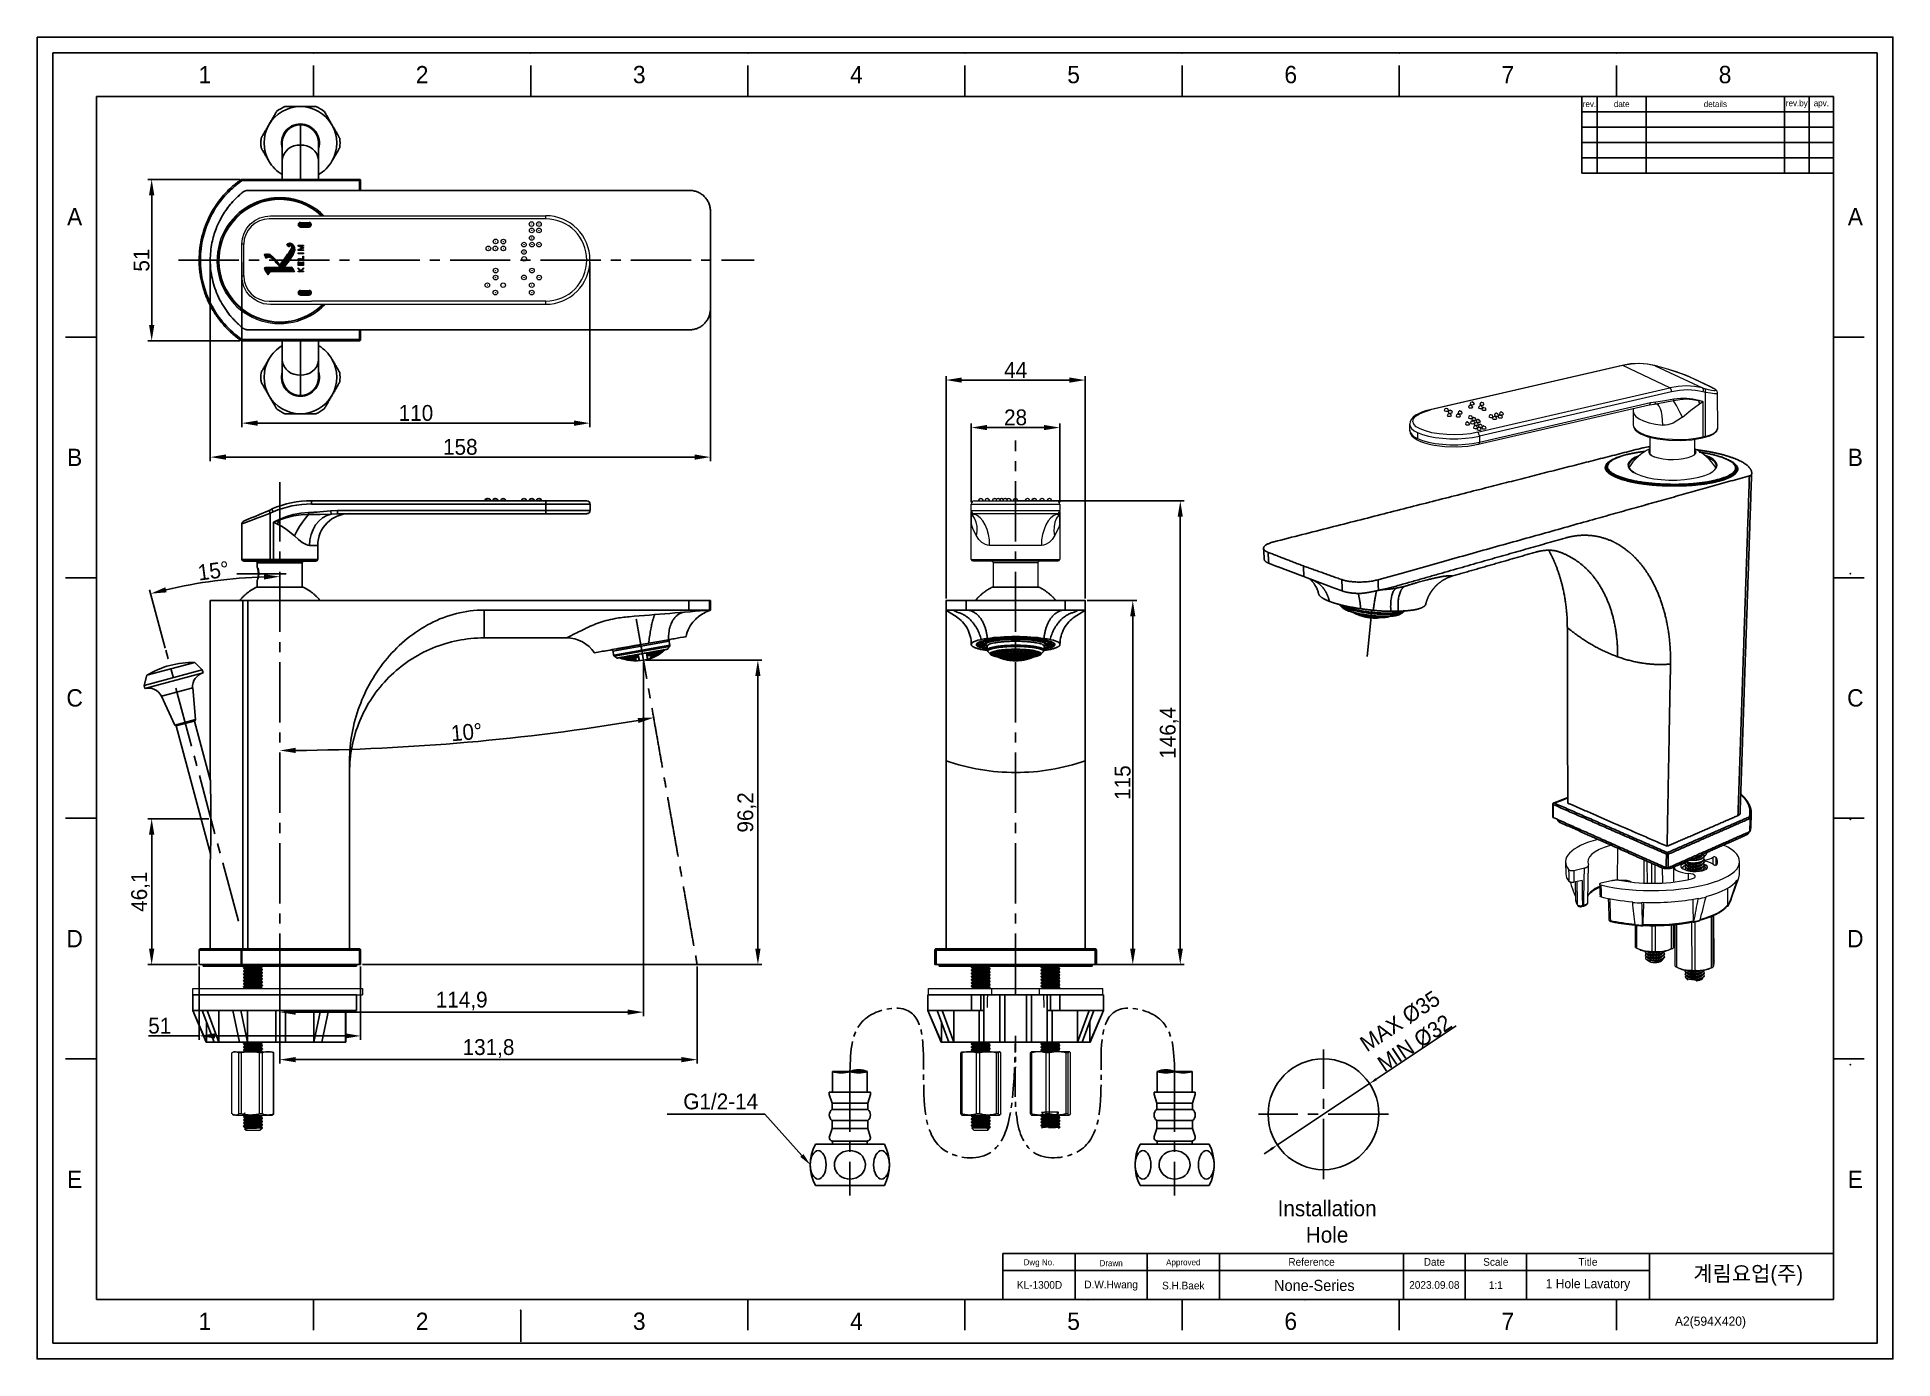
# Model space of a CAD drawing. Extents: x 10469 to 11055, y -15402 to -14985.
import ezdxf

# ---------------------------------------------------------------- set-up
doc = ezdxf.new("R2010")
doc.units = 0
doc.header["$MEASUREMENT"] = 0
for name, pattern in [('CENTER2', [28.575, 19.05, -3.175, 3.175, -3.175]), ('CENTERX2', [101.6, 63.5, -12.7, 12.7, -12.7]), ('HIDDEN2', [4.7625, 3.175, -1.5875])]:
    doc.linetypes.add(name, pattern=pattern)
doc.layers.get('0').update_dxf_attribs({"linetype": 'CONTINUOUS'})
doc.layers.get('DEFPOINTS').update_dxf_attribs({"linetype": 'CONTINUOUS'})
for name, color, linetype in [('1', 4, 'HIDDEN2'), ('CENTER', 1, 'CENTER2'), ('DIM', 2, 'CONTINUOUS'), ('TEXT', 2, 'CONTINUOUS'), ('레이어 1', 7, 'CONTINUOUS')]:
    doc.layers.add(name, color=color, linetype=linetype)
doc.styles.add('ROMANS', font='')
doc.styles.get("Standard").update_dxf_attribs({"font": ''})
doc.styles.get('ROMANS').set_extended_font_data('Gulim')
doc.styles.get('Standard').set_extended_font_data('Gulim')
doc.dimstyles.new('ISO-25', dxfattribs={"dimtxt": 2.5, "dimasz": 2.5, "dimexe": 1.25, "dimexo": 0.625, "dimtad": 1, "dimdec": 1, "dimtxsty": 'Standard', "dimcen": 2.5, "dimadec": 0, "dimazin": 0, "dimtfac": 1, "dimtdec": 1, "dimtmove": 0, "dimatfit": 3, "dimfxl": 1, "dimarcsym": 0})

msp = doc.modelspace()

# ---------------------------------------------------------------- texts
at = {"char_height": 5.49, "attachment_point": 5}
for s, width, insert in [('1', 48.51, (10522.19, -14996.52)), ('2', 48.51, (10590.79, -14996.52)), ('3', 48.51, (10659.39, -14996.52)), ('4', 48.51, (10727.99, -14996.52)), ('5', 48.51, (10796.59, -14996.52)), ('6', 48.51, (10865.19, -14996.52)), ('7', 48.51, (10933.79, -14996.52)), ('8', 48.51, (11002.39, -14996.52)), ('A', 9.702, (10481.03, -15041.38)), ('A', 9.702, (11043.55, -15041.38)), ('B', 9.702, (10481.03, -15117.39)), ('B', 9.702, (11043.55, -15117.39)), ('C', 9.702, (10481.03, -15193.4)), ('C', 9.702, (11043.55, -15193.4)), ('D', 9.702, (10481.03, -15269.41)), ('D', 9.702, (11043.55, -15269.41)), ('E', 9.702, (10481.03, -15345.41)), ('E', 9.702, (11043.55, -15345.41)), ('1', 48.51, (10522.19, -15390.28)), ('2', 48.51, (10590.79, -15390.28)), ('3', 48.51, (10659.39, -15390.28)), ('4', 48.51, (10727.99, -15390.28)), ('5', 48.51, (10796.59, -15390.28)), ('6', 48.51, (10865.19, -15390.28)), ('7', 48.51, (10933.79, -15390.28))]:
    msp.add_mtext_dynamic_manual_height_columns(s, width=width, gutter_width=12.13, heights=[0], dxfattribs=dict(at, insert=insert))
at = {"layer": 'DIM', "color": 3, "insert": (10696.94, -15318.33, 0), "char_height": 5, "attachment_point": 3}
msp.add_mtext('G1/2-14', dxfattribs=at)
at = {"layer": 'TEXT', "style": 'ROMANS'}
msp.add_text(' A2(594X420)', height=2.9106, dxfattribs=at).set_placement((10985.51, -15391.68))
at = {"layer": 'TEXT', "attachment_point": 5}
for s, width, gutter_width, insert, char_height in [('rev.', 4.851, 12.13, (10959.56, -15005.8), 1.94), ('date', 15.5232, 12.13, (10969.75, -15005.8), 1.94), ('details', 43.659, 12.13, (10999.34, -15005.8), 1.94), ('rev.by', 7.7616, 12.13, (11025.05, -15005.8), 1.94), ('apv.', 7.7616, 12.13, (11032.81, -15005.8), 1.94), ('Dwg No.', 22.7997, 12.13, (10785.65, -15371.91), 1.94), ('Drawn', 22.7997, 12.13, (10808.45, -15371.91), 1.94), ('Approved', 22.7997, 12.13, (10831.25, -15371.91), 1.94), ('Reference', 58.212, 12.13, (10871.76, -15371.53), 2.425), ('Date', 19.404, 12.13, (10910.56, -15371.53), 2.425), ('Scale', 19.404, 12.13, (10929.97, -15371.53), 2.425), ('Title', 38.808, 12.13, (10959.07, -15371.53), 2.425), ('None-Series', 60, 12.5, (10872.65, -15378.95), 3.5), ('1 Hole Lavatory', 38.808, 12.13, (10959.07, -15378.81), 2.9106), ('KL-1300D', 22.7997, 12.13, (10785.84, -15378.79), 2.425), ('D.W.Hwang', 22.7997, 12.13, (10808.45, -15379), 2.425), ('S.H.Baek', 22.7997, 12.13, (10831.25, -15379), 2.425), ('2023.09.08', 19.404, 12.13, (10910.56, -15378.81), 2.425), ('1:1', 19.404, 12.13, (10929.97, -15378.81), 2.425)]:
    msp.add_mtext_dynamic_manual_height_columns(s, width=width, gutter_width=gutter_width, heights=[0], dxfattribs=dict(at, insert=insert, char_height=char_height))
at = {"layer": 'TEXT', "insert": (10862.62, -15352.1), "char_height": 5, "width": 28.1224, "attachment_point": 1}
msp.add_mtext('\\pxqc;Installation Hole', dxfattribs=at)
at = {"layer": 'TEXT', "linetype": 'CENTERX2', "insert": (11009.7, -15375.91), "char_height": 4.851, "attachment_point": 5}
msp.add_mtext_dynamic_manual_height_columns('{\\fHYGothic-Medium|b0|i0|c129|p18;계림요업(주)}', width=58.212, gutter_width=12.13, heights=[0], dxfattribs=at)

# ---------------------------------------------------------------- blocks, each defined once
blk = doc.blocks.new('*D47')
at = {"layer": 'DEFPOINTS', "color": 0, "transparency": 16777216}
for p in [(10890.1, -15315.19), (10860.96, -15334.58)]:
    blk.add_point(p, dxfattribs=at)
at = {"layer": 'DIM', "color": 0, "lineweight": -2, "transparency": 16777216}
for p, q in [((10917.46, -15296.98), (10892.18, -15313.8)), ((10860.96, -15334.58), (10890.1, -15315.19)), ((10858.88, -15335.96), (10856.8, -15337.35))]:
    blk.add_line(p, q, dxfattribs=at)
at = {"layer": 'DIM', "color": 0, "transparency": 16777216}
for points in [[(10891.95, -15313.46), (10892.41, -15314.15), (10890.1, -15315.19)], [(10858.65, -15335.62), (10859.11, -15336.31), (10860.96, -15334.58)]]:
    blk.add_solid(points, dxfattribs=at)
at = {"layer": 'DIM', "color": 0, "transparency": 16777216, "insert": (10902.04, -15298.96), "char_height": 2.5, "attachment_point": 5, "rotation": 33.64357}
blk.add_mtext('{\\fMS PGothic|b0|i0|c129|p34;\\H2x;MAX %%C35\\PMIN %%C32}', dxfattribs=at)
blk = doc.blocks.new('*D48')
at = {"layer": 'DEFPOINTS', "color": 0, "transparency": 16777216}
for p in [(10533.83, -15029.59), (10505.36, -15080.59), (10533.83, -15080.59)]:
    blk.add_point(p, dxfattribs=at)
at = {"layer": 'DIM', "color": 3, "lineweight": -2, "transparency": 16777216}
for p, q in [((10533.2, -15029.59), (10504.11, -15029.59)), ((10505.36, -15034.59), (10505.36, -15075.59)), ((10533.2, -15080.59), (10504.11, -15080.59))]:
    blk.add_line(p, q, dxfattribs=at)
at = {"layer": 'DIM', "color": 3, "transparency": 16777216}
for points in [[(10504.53, -15034.59), (10506.19, -15034.59), (10505.36, -15029.59)], [(10504.53, -15075.59), (10506.19, -15075.59), (10505.36, -15080.59)]]:
    blk.add_solid(points, dxfattribs=at)
at = {"layer": 'DIM', "color": 3, "transparency": 16777216, "insert": (10502.16, -15055.09), "char_height": 5, "attachment_point": 5, "rotation": 90}
blk.add_mtext('51', dxfattribs=at)
blk = doc.blocks.new('*D49')
at = {"layer": 'DEFPOINTS', "color": 0, "transparency": 16777216}
for p in [(10523.86, -15055.07), (10681.86, -15055.09), (10681.86, -15117.31)]:
    blk.add_point(p, dxfattribs=at)
at = {"layer": 'DIM', "color": 3, "lineweight": -2, "transparency": 16777216}
for p, q in [((10523.86, -15055.69), (10523.86, -15118.56)), ((10681.86, -15055.71), (10681.86, -15118.56)), ((10528.86, -15117.31), (10676.86, -15117.31))]:
    blk.add_line(p, q, dxfattribs=at)
at = {"layer": 'DIM', "color": 3, "transparency": 16777216}
for points in [[(10528.86, -15116.47), (10528.86, -15118.14), (10523.86, -15117.31)], [(10676.86, -15116.47), (10676.86, -15118.14), (10681.86, -15117.31)]]:
    blk.add_solid(points, dxfattribs=at)
at = {"layer": 'DIM', "color": 3, "transparency": 16777216, "insert": (10602.86, -15114.11), "char_height": 5, "attachment_point": 5}
blk.add_mtext('158', dxfattribs=at)
blk = doc.blocks.new('*D50')
at = {"layer": 'DEFPOINTS', "color": 0, "transparency": 16777216}
for p in [(10545.86, -15125.26), (10532.11, -15155.66), (10509.82, -15178.28), (10532.75, -15263.85), (10545.86, -15286.85)]:
    blk.add_point(p, dxfattribs=at)
at = {"layer": 'DIM', "color": 3, "lineweight": -2, "transparency": 16777216}
blk.add_line((10509.66, -15177.68), (10504.71, -15159.23), dxfattribs=at)
blk.add_arc((10545.86, -15312.79), 157.73, 91.81637, 103.1837, dxfattribs=at)
at = {"layer": 'DIM', "color": 3, "transparency": 16777216}
for points in [[(10510.09, -15160.03), (10509.68, -15158.41), (10505.04, -15160.44)], [(10540.85, -15154.31), (10540.87, -15155.98), (10545.86, -15155.06)]]:
    blk.add_solid(points, dxfattribs=at)
at = {"layer": 'DIM', "color": 3, "transparency": 16777216, "insert": (10524.85, -15153.24), "char_height": 5, "attachment_point": 5, "rotation": 7.50004}
blk.add_mtext('15°', dxfattribs=at)
blk = doc.blocks.new('*D45')
at = {"layer": 'DEFPOINTS', "color": 0, "transparency": 16777216}
for p in [(10545.86, -15125.26), (10658.44, -15168.47), (10585.4, -15208.82), (10677.68, -15277.62), (10545.86, -15286.85)]:
    blk.add_point(p, dxfattribs=at)
at = {"layer": 'DIM', "color": 3, "lineweight": -2, "transparency": 16777216}
blk.add_arc((10545.86, -14530.01), 679.97, 270.42131, 279.57869, dxfattribs=at)
at = {"layer": 'DIM', "color": 3, "transparency": 16777216}
for points in [[(10658.86, -15199.67), (10659.15, -15201.31), (10663.93, -15199.64)], [(10550.86, -15210.79), (10550.86, -15209.12), (10545.86, -15209.97)]]:
    blk.add_solid(points, dxfattribs=at)
at = {"layer": 'DIM', "color": 3, "transparency": 16777216, "insert": (10604.84, -15204.2), "char_height": 5, "attachment_point": 5, "rotation": 5}
blk.add_mtext('10°', dxfattribs=at)
blk = doc.blocks.new('*D51')
at = {"layer": 'DEFPOINTS', "color": 0, "transparency": 16777216}
for p in [(10660.73, -15181.46), (10571.36, -15277.62), (10696.86, -15277.62)]:
    blk.add_point(p, dxfattribs=at)
at = {"layer": 'DIM', "color": 3, "lineweight": -2, "transparency": 16777216}
for p, q in [((10661.35, -15181.46), (10698.11, -15181.46)), ((10696.86, -15186.46), (10696.86, -15272.62)), ((10571.98, -15277.62), (10698.11, -15277.62))]:
    blk.add_line(p, q, dxfattribs=at)
at = {"layer": 'DIM', "color": 3, "transparency": 16777216}
for points in [[(10696.03, -15186.46), (10697.69, -15186.46), (10696.86, -15181.46)], [(10696.03, -15272.62), (10697.69, -15272.62), (10696.86, -15277.62)]]:
    blk.add_solid(points, dxfattribs=at)
at = {"layer": 'DIM', "color": 3, "transparency": 16777216, "insert": (10693.36, -15229.54), "char_height": 5, "attachment_point": 5, "rotation": 90}
blk.add_mtext('96,2', dxfattribs=at)
blk = doc.blocks.new('*D52')
at = {"layer": 'DEFPOINTS', "color": 0, "transparency": 16777216}
for p in [(10505.36, -15231.52), (10524.08, -15231.52), (10520.36, -15277.62)]:
    blk.add_point(p, dxfattribs=at)
at = {"layer": 'DIM', "color": 3, "lineweight": -2, "transparency": 16777216}
for p, q in [((10523.46, -15231.52), (10504.11, -15231.52)), ((10505.36, -15272.62), (10505.36, -15236.52)), ((10519.73, -15277.62), (10504.11, -15277.62))]:
    blk.add_line(p, q, dxfattribs=at)
at = {"layer": 'DIM', "color": 3, "transparency": 16777216}
for points in [[(10504.53, -15236.52), (10506.19, -15236.52), (10505.36, -15231.52)], [(10504.53, -15272.62), (10506.19, -15272.62), (10505.36, -15277.62)]]:
    blk.add_solid(points, dxfattribs=at)
at = {"layer": 'DIM', "color": 3, "transparency": 16777216, "insert": (10501.86, -15254.57), "char_height": 5, "attachment_point": 5, "rotation": 90}
blk.add_mtext('46,1', dxfattribs=at)
blk = doc.blocks.new('*D53')
at = {"layer": 'DEFPOINTS', "color": 0, "transparency": 16777216}
for p in [(10660.73, -15181.46), (10545.86, -15277.62), (10660.73, -15292.62)]:
    blk.add_point(p, dxfattribs=at)
at = {"layer": 'DIM', "color": 3, "lineweight": -2, "transparency": 16777216}
for p, q in [((10660.73, -15182.08), (10660.73, -15293.87)), ((10545.86, -15278.24), (10545.86, -15293.87)), ((10550.86, -15292.62), (10655.73, -15292.62))]:
    blk.add_line(p, q, dxfattribs=at)
at = {"layer": 'DIM', "color": 3, "transparency": 16777216}
for points in [[(10550.86, -15291.79), (10550.86, -15293.45), (10545.86, -15292.62)], [(10655.73, -15291.79), (10655.73, -15293.45), (10660.73, -15292.62)]]:
    blk.add_solid(points, dxfattribs=at)
at = {"layer": 'DIM', "color": 3, "transparency": 16777216, "insert": (10603.29, -15289.12), "char_height": 5, "attachment_point": 5}
blk.add_mtext('114,9', dxfattribs=at)
blk = doc.blocks.new('*D46')
at = {"layer": 'DEFPOINTS', "color": 0, "transparency": 16777216}
for p in [(10677.68, -15277.62), (10545.86, -15292.62), (10677.68, -15307.62)]:
    blk.add_point(p, dxfattribs=at)
at = {"layer": 'DIM', "color": 3, "lineweight": -2, "transparency": 16777216}
for p, q in [((10677.68, -15278.24), (10677.68, -15308.87)), ((10545.86, -15293.24), (10545.86, -15308.87)), ((10550.86, -15307.62), (10672.68, -15307.62))]:
    blk.add_line(p, q, dxfattribs=at)
at = {"layer": 'DIM', "color": 3, "transparency": 16777216}
for points in [[(10550.86, -15306.79), (10550.86, -15308.45), (10545.86, -15307.62)], [(10672.68, -15306.79), (10672.68, -15308.45), (10677.68, -15307.62)]]:
    blk.add_solid(points, dxfattribs=at)
at = {"layer": 'DIM', "color": 3, "transparency": 16777216, "insert": (10611.77, -15304.12), "char_height": 5, "attachment_point": 5}
blk.add_mtext('131,8', dxfattribs=at)
blk = doc.blocks.new('*D54')
at = {"layer": 'DEFPOINTS', "color": 0, "transparency": 16777216}
for p in [(10792.24, -15107.98), (10764.28, -15132.15), (10792.24, -15132.18)]:
    blk.add_point(p, dxfattribs=at)
at = {"layer": 'DIM', "color": 3, "lineweight": -2, "transparency": 16777216}
for p, q in [((10764.28, -15131.53), (10764.28, -15106.73)), ((10792.24, -15131.56), (10792.24, -15106.73)), ((10769.28, -15107.98), (10787.24, -15107.98))]:
    blk.add_line(p, q, dxfattribs=at)
at = {"layer": 'DIM', "color": 3, "transparency": 16777216}
for points in [[(10769.28, -15107.15), (10769.28, -15108.81), (10764.28, -15107.98)], [(10787.24, -15107.15), (10787.24, -15108.81), (10792.24, -15107.98)]]:
    blk.add_solid(points, dxfattribs=at)
at = {"layer": 'DIM', "color": 3, "transparency": 16777216, "insert": (10778.26, -15104.79), "char_height": 5, "attachment_point": 5}
blk.add_mtext('28', dxfattribs=at)
blk = doc.blocks.new('*D55')
at = {"layer": 'DEFPOINTS', "color": 0, "transparency": 16777216}
for p in [(10800.29, -15092.98), (10756.29, -15162.62), (10800.29, -15162.62)]:
    blk.add_point(p, dxfattribs=at)
at = {"layer": 'DIM', "color": 3, "lineweight": -2, "transparency": 16777216}
for p, q in [((10756.29, -15161.99), (10756.29, -15091.73)), ((10761.29, -15092.98), (10795.29, -15092.98)), ((10800.29, -15161.99), (10800.29, -15091.73))]:
    blk.add_line(p, q, dxfattribs=at)
at = {"layer": 'DIM', "color": 3, "transparency": 16777216}
for points in [[(10761.29, -15092.15), (10761.29, -15093.81), (10756.29, -15092.98)], [(10795.29, -15092.15), (10795.29, -15093.81), (10800.29, -15092.98)]]:
    blk.add_solid(points, dxfattribs=at)
at = {"layer": 'DIM', "color": 3, "transparency": 16777216, "insert": (10778.29, -15089.79), "char_height": 5, "attachment_point": 5}
blk.add_mtext('44', dxfattribs=at)
blk = doc.blocks.new('*D56')
at = {"layer": 'DEFPOINTS', "color": 0, "transparency": 16777216}
for p in [(10800.29, -15162.62), (10802.49, -15277.62), (10815.29, -15277.62)]:
    blk.add_point(p, dxfattribs=at)
at = {"layer": 'DIM', "color": 3, "lineweight": -2, "transparency": 16777216}
for p, q in [((10800.92, -15162.62), (10816.54, -15162.62)), ((10815.29, -15167.62), (10815.29, -15272.62)), ((10803.12, -15277.62), (10816.54, -15277.62))]:
    blk.add_line(p, q, dxfattribs=at)
at = {"layer": 'DIM', "color": 3, "transparency": 16777216}
for points in [[(10814.46, -15167.62), (10816.12, -15167.62), (10815.29, -15162.62)], [(10814.46, -15272.62), (10816.12, -15272.62), (10815.29, -15277.62)]]:
    blk.add_solid(points, dxfattribs=at)
at = {"layer": 'DIM', "color": 3, "transparency": 16777216, "insert": (10812.1, -15220.12), "char_height": 5, "attachment_point": 5, "rotation": 90}
blk.add_mtext('115', dxfattribs=at)
blk = doc.blocks.new('*D57')
at = {"layer": 'DEFPOINTS', "color": 0, "transparency": 16777216}
for p in [(10778.26, -15131.17), (10830.29, -15131.17), (10803.39, -15277.62)]:
    blk.add_point(p, dxfattribs=at)
at = {"layer": 'DIM', "color": 3, "lineweight": -2, "transparency": 16777216}
for p, q in [((10778.88, -15131.17), (10831.54, -15131.17)), ((10830.29, -15272.62), (10830.29, -15136.17)), ((10804.02, -15277.62), (10831.54, -15277.62))]:
    blk.add_line(p, q, dxfattribs=at)
at = {"layer": 'DIM', "color": 3, "transparency": 16777216}
for points in [[(10829.46, -15136.17), (10831.12, -15136.17), (10830.29, -15131.17)], [(10829.46, -15272.62), (10831.12, -15272.62), (10830.29, -15277.62)]]:
    blk.add_solid(points, dxfattribs=at)
at = {"layer": 'DIM', "color": 3, "transparency": 16777216, "insert": (10826.79, -15204.4), "char_height": 5, "attachment_point": 5, "rotation": 90}
blk.add_mtext('146,4', dxfattribs=at)
blk = doc.blocks.new('*D58')
at = {"layer": 'DEFPOINTS', "color": 0, "transparency": 16777216}
for p in [(10533.87, -15055.09), (10643.82, -15055.09), (10643.82, -15106.58)]:
    blk.add_point(p, dxfattribs=at)
at = {"layer": 'DIM', "color": 3, "lineweight": -2, "transparency": 16777216}
for p, q in [((10533.87, -15055.71), (10533.87, -15107.83)), ((10643.82, -15055.71), (10643.82, -15107.83)), ((10538.87, -15106.58), (10638.82, -15106.58))]:
    blk.add_line(p, q, dxfattribs=at)
at = {"layer": 'DIM', "color": 3, "transparency": 16777216}
for points in [[(10538.87, -15105.75), (10538.87, -15107.42), (10533.87, -15106.58)], [(10638.82, -15105.75), (10638.82, -15107.42), (10643.82, -15106.58)]]:
    blk.add_solid(points, dxfattribs=at)
at = {"layer": 'DIM', "color": 3, "transparency": 16777216, "insert": (10588.84, -15103.39), "char_height": 5, "attachment_point": 5}
blk.add_mtext('110', dxfattribs=at)
blk = doc.blocks.new('9899FF')
at = {"color": 7, "linetype": 'Continuous'}
for p, q in [((4684.38, -481.27), (4684.38, -476.27)), ((4736.13, -476.27), (4684.38, -476.27)), ((4736.13, -476.27), (4736.13, -481.27)), ((4688.63, -491.27), (4684.38, -481.27)), ((4684.38, -481.27), (4736.13, -481.27)), ((4684.42, -481.27), (4688.68, -491.27)), ((4691.07, -491.27), (4687.38, -481.27)), ((4688.68, -491.27), (4688.68, -484.78)), ((4688.88, -481.27), (4692.57, -491.27)), ((4692.57, -491.27), (4692.57, -481.27)), ((4699.11, -491.27), (4696.98, -481.27)), ((4699.57, -481.27), (4701.7, -491.27)), ((4701.7, -491.27), (4701.7, -481.27)), ((4710.63, -491.27), (4710.63, -481.27)), ((4713.63, -481.27), (4713.63, -491.27)), ((4722.56, -481.27), (4722.56, -491.27)), ((4722.56, -491.27), (4724.69, -481.27)), ((4727.28, -481.27), (4725.16, -491.27)), ((4732.63, -481.27), (4732.63, -491.27)), ((4732.76, -491.27), (4732.76, -481.27)), ((4688.63, -491.27), (4732.76, -491.27))]:
    blk.add_line(p, q, dxfattribs=at)
at = {"layer": '1', "color": 7, "linetype": 'Continuous', "lineweight": 18}
for p, q in [((4700.38, -467.74), (4700.38, -467.89)), ((4700.38, -468.74), (4700.38, -468.89)), ((4700.88, -467.27), (4700.88, -467.44)), ((4700.88, -468.18), (4700.88, -468.44)), ((4705.88, -467.95), (4705.88, -467.69)), ((4705.88, -468.95), (4705.88, -468.69)), ((4706.38, -467.39), (4706.38, -467.27)), ((4706.38, -468.39), (4706.38, -468.24)), ((4684.38, -474.27), (4737.93, -474.27)), ((4684.38, -476.27), (4684.38, -474.27)), ((4700.38, -469.74), (4700.38, -469.89)), ((4700.38, -470.74), (4700.38, -470.89)), ((4700.38, -471.74), (4700.38, -471.89)), ((4700.38, -472.74), (4700.38, -472.89)), ((4700.38, -473.74), (4700.38, -473.89)), ((4700.88, -469.18), (4700.88, -469.44)), ((4700.88, -470.18), (4700.88, -470.44)), ((4700.88, -471.18), (4700.88, -471.44)), ((4700.88, -472.18), (4700.88, -472.44)), ((4700.88, -473.18), (4700.88, -473.44)), ((4700.88, -474.18), (4700.88, -474.27)), ((4705.88, -469.95), (4705.88, -469.69)), ((4705.88, -470.95), (4705.88, -470.69)), ((4705.88, -471.95), (4705.88, -471.69)), ((4705.88, -472.95), (4705.88, -472.69)), ((4705.88, -473.95), (4705.88, -473.69)), ((4706.38, -469.39), (4706.38, -469.24)), ((4706.38, -470.39), (4706.38, -470.24)), ((4706.38, -471.39), (4706.38, -471.24)), ((4706.38, -472.39), (4706.38, -472.24)), ((4706.38, -473.39), (4706.38, -473.24)), ((4706.38, -474.27), (4706.38, -474.24)), ((4737.93, -474.27), (4737.93, -476.27)), ((4684.38, -476.27), (4737.93, -476.27)), ((4700.38, -491.74), (4700.38, -491.89)), ((4700.88, -491.27), (4700.88, -491.44)), ((4700.88, -492.18), (4700.88, -492.44)), ((4705.88, -491.95), (4705.88, -491.69)), ((4706.38, -491.39), (4706.38, -491.27)), ((4706.38, -492.39), (4706.38, -492.24)), ((4696.74, -513.89), (4696.74, -494.64)), ((4697.38, -494.27), (4696.88, -494.55)), ((4697.38, -494.27), (4709.38, -494.27)), ((4698.94, -513.89), (4698.94, -494.64)), ((4699.76, -494.64), (4698.94, -494.64)), ((4699.76, -513.89), (4699.76, -494.64)), ((4700.38, -492.74), (4700.38, -492.89)), ((4700.38, -493.74), (4700.38, -493.89)), ((4700.88, -493.18), (4700.88, -493.44)), ((4700.88, -494.18), (4700.88, -494.27)), ((4706.4, -494.64), (4705.44, -494.64)), ((4705.44, -513.89), (4705.44, -494.64)), ((4705.88, -492.95), (4705.88, -492.69)), ((4705.88, -493.95), (4705.88, -493.69)), ((4706.38, -493.39), (4706.38, -493.24)), ((4706.38, -494.27), (4706.38, -494.24)), ((4706.4, -513.89), (4706.4, -494.64)), ((4709.88, -494.55), (4709.38, -494.27)), ((4710.02, -494.64), (4709.89, -494.64)), ((4709.89, -513.89), (4709.89, -494.64)), ((4710.02, -513.89), (4710.02, -494.64)), ((4696.88, -513.98), (4697.38, -514.27)), ((4697.84, -514.27), (4697.38, -514.27)), ((4697.84, -514.27), (4702.6, -514.27)), ((4699.76, -513.89), (4698.94, -513.89)), ((4700.38, -514.74), (4700.38, -514.89)), ((4700.38, -515.74), (4700.38, -515.89)), ((4700.88, -514.27), (4700.88, -514.44)), ((4700.88, -515.18), (4700.88, -515.44)), ((4702.6, -514.27), (4708.14, -514.27)), ((4706.4, -513.89), (4705.44, -513.89)), ((4705.88, -514.95), (4705.88, -514.69)), ((4705.88, -515.95), (4705.88, -515.69)), ((4706.38, -514.39), (4706.38, -514.27)), ((4706.38, -515.39), (4706.38, -515.24)), ((4708.14, -514.27), (4709.38, -514.27)), ((4709.38, -514.27), (4709.88, -513.98)), ((4710.02, -513.89), (4709.89, -513.89)), ((4700.38, -516.74), (4700.38, -516.89)), ((4700.38, -517.74), (4700.38, -517.89)), ((4700.7, -518.58), (4701.18, -519.07)), ((4700.88, -516.18), (4700.88, -516.44)), ((4700.88, -517.18), (4700.88, -517.44)), ((4700.88, -518.18), (4700.88, -518.44)), ((4701.18, -519.07), (4703.38, -519.07)), ((4703.38, -519.07), (4705.58, -519.07)), ((4705.58, -519.07), (4706.38, -518.27)), ((4705.88, -516.95), (4705.88, -516.69)), ((4705.88, -517.95), (4705.88, -517.69)), ((4706.38, -518.27), (4706.34, -518.27)), ((4706.38, -516.39), (4706.38, -516.24)), ((4706.38, -517.39), (4706.38, -517.24))]:
    blk.add_line(p, q, dxfattribs=at)
for points, knots in [([(4700.38, -467.74), (4700.38, -467.74), (4700.38, -467.74), (4700.38, -467.73), (4700.38, -467.73), (4700.39, -467.73), (4700.39, -467.73), (4700.4, -467.72), (4700.43, -467.71), (4700.5, -467.7), (4700.52, -467.69), (4700.57, -467.68), (4700.59, -467.68), (4700.61, -467.68), (4700.62, -467.68), (4700.64, -467.67), (4700.65, -467.67), (4700.73, -467.66), (4700.82, -467.65), (4700.97, -467.64), (4701.03, -467.63), (4701.1, -467.63), (4701.12, -467.63), (4701.15, -467.62), (4701.16, -467.62), (4701.21, -467.62), (4701.24, -467.62), (4701.4, -467.6), (4701.54, -467.59), (4701.76, -467.58), (4701.83, -467.58), (4701.95, -467.57), (4701.99, -467.57), (4702.07, -467.56), (4702.11, -467.56), (4702.32, -467.55), (4702.48, -467.54), (4702.75, -467.52), (4702.83, -467.52), (4703.01, -467.51), (4703.1, -467.5), (4703.28, -467.49), (4703.37, -467.49), (4703.55, -467.48), (4703.64, -467.48), (4703.77, -467.47), (4703.81, -467.47), (4703.9, -467.46), (4703.95, -467.46), (4704.08, -467.45), (4704.17, -467.45), (4704.42, -467.43), (4704.59, -467.42), (4704.79, -467.41), (4704.83, -467.41), (4704.91, -467.41), (4704.95, -467.4), (4705.06, -467.4), (4705.21, -467.39), (4705.34, -467.38), (4705.47, -467.37), (4705.54, -467.36), (4705.63, -467.35), (4705.66, -467.35), (4705.72, -467.35), (4705.74, -467.34), (4705.83, -467.34), (4705.88, -467.33), (4706.02, -467.32), (4706.1, -467.31), (4706.17, -467.3), (4706.18, -467.3), (4706.2, -467.3), (4706.22, -467.29), (4706.24, -467.29), (4706.28, -467.28), (4706.31, -467.28), (4706.33, -467.27), (4706.34, -467.27)], [0, 0, 0, 0, 0.010496, 0.010496, 0.018037, 0.018037, 0.025578, 0.025578, 0.085906, 0.085906, 0.11607, 0.11607, 0.131153, 0.131153, 0.138694, 0.138694, 0.146235, 0.146235, 0.206563, 0.206563, 0.236727, 0.236727, 0.244268, 0.244268, 0.251809, 0.251809, 0.266891, 0.266891, 0.327219, 0.327219, 0.357383, 0.357383, 0.372465, 0.372465, 0.387547, 0.387547, 0.447876, 0.447876, 0.47804, 0.47804, 0.508204, 0.508204, 0.538368, 0.538368, 0.568532, 0.568532, 0.583614, 0.583614, 0.598696, 0.598696, 0.62886, 0.62886, 0.689189, 0.689189, 0.704271, 0.704271, 0.719353, 0.719353, 0.749517, 0.779681, 0.779681, 0.809845, 0.809845, 0.824927, 0.824927, 0.840009, 0.840009, 0.870173, 0.870173, 0.930502, 0.930502, 0.938043, 0.938043, 0.945584, 0.960666, 0.960666, 0.99083, 1, 1, 1, 1]), ([(4706.37, -467.41), (4706.37, -467.41), (4706.37, -467.41), (4706.35, -467.42), (4706.32, -467.43), (4706.26, -467.44), (4706.25, -467.44), (4706.22, -467.44), (4706.22, -467.45), (4706.2, -467.45), (4706.16, -467.45), (4706.12, -467.46), (4706, -467.47), (4705.91, -467.48), (4705.79, -467.5), (4705.78, -467.5), (4705.75, -467.5), (4705.74, -467.5), (4705.69, -467.5), (4705.67, -467.51), (4705.58, -467.51), (4705.52, -467.52), (4705.32, -467.53), (4705.18, -467.54), (4705.01, -467.55), (4704.99, -467.55), (4704.96, -467.56), (4704.9, -467.56), (4704.84, -467.56), (4704.72, -467.57), (4704.56, -467.58), (4704.39, -467.59), (4704.27, -467.6), (4704.2, -467.6), (4704.14, -467.6), (4704.09, -467.61), (4704.07, -467.61), (4703.87, -467.62), (4703.69, -467.63), (4703.43, -467.64), (4703.34, -467.65), (4703.2, -467.65), (4703.16, -467.66), (4703.07, -467.66), (4703.02, -467.66), (4702.8, -467.67), (4702.63, -467.68), (4702.37, -467.7), (4702.29, -467.7), (4702.16, -467.71), (4702.12, -467.71), (4702.04, -467.72), (4702, -467.72), (4701.8, -467.73), (4701.66, -467.74), (4701.45, -467.76), (4701.38, -467.76), (4701.28, -467.77), (4701.25, -467.77), (4701.19, -467.78), (4701.16, -467.78), (4701.01, -467.79), (4700.9, -467.8), (4700.76, -467.81), (4700.72, -467.82), (4700.64, -467.83), (4700.61, -467.83), (4700.51, -467.84), (4700.46, -467.85), (4700.42, -467.87), (4700.42, -467.87), (4700.4, -467.87), (4700.4, -467.88), (4700.38, -467.88), (4700.38, -467.89), (4700.38, -467.89), (4700.38, -467.89), (4700.38, -467.89)], [0, 0, 0, 0, 0.003745, 0.003745, 0.062265, 0.062265, 0.076895, 0.076895, 0.08421, 0.08421, 0.091526, 0.120786, 0.120786, 0.179306, 0.179306, 0.186621, 0.186621, 0.193937, 0.193937, 0.208567, 0.208567, 0.237827, 0.237827, 0.296348, 0.296348, 0.303663, 0.303663, 0.310978, 0.325608, 0.325608, 0.354868, 0.384128, 0.384128, 0.398759, 0.406074, 0.406074, 0.413389, 0.413389, 0.471909, 0.471909, 0.501169, 0.501169, 0.5158, 0.5158, 0.53043, 0.53043, 0.58895, 0.58895, 0.618211, 0.618211, 0.632841, 0.632841, 0.647471, 0.647471, 0.705991, 0.705991, 0.735252, 0.735252, 0.749882, 0.749882, 0.764512, 0.764512, 0.823033, 0.823033, 0.852293, 0.852293, 0.881553, 0.881553, 0.940074, 0.940074, 0.954704, 0.954704, 0.969334, 0.969334, 0.998594, 0.998594, 1, 1, 1, 1]), ([(4706.38, -468.4), (4706.38, -468.4), (4706.38, -468.4), (4706.37, -468.41), (4706.36, -468.41), (4706.35, -468.42), (4706.35, -468.42), (4706.32, -468.43), (4706.3, -468.43), (4706.24, -468.44), (4706.18, -468.45), (4706.08, -468.46), (4706.06, -468.47), (4706.02, -468.47), (4706, -468.47), (4705.93, -468.48), (4705.83, -468.49), (4705.72, -468.5), (4705.61, -468.51), (4705.55, -468.52), (4705.45, -468.52), (4705.42, -468.53), (4705.35, -468.53), (4705.32, -468.53), (4705.21, -468.54), (4705.07, -468.55), (4704.92, -468.56), (4704.8, -468.56), (4704.74, -468.57), (4704.68, -468.57), (4704.64, -468.57), (4704.62, -468.57), (4704.43, -468.59), (4704.26, -468.6), (4704, -468.61), (4703.92, -468.62), (4703.78, -468.62), (4703.74, -468.63), (4703.67, -468.63), (4703.65, -468.63), (4703.6, -468.63), (4703.49, -468.64), (4703.38, -468.64), (4703.2, -468.65), (4703.02, -468.66), (4702.85, -468.67), (4702.74, -468.68), (4702.72, -468.68), (4702.67, -468.68), (4702.65, -468.68), (4702.58, -468.69), (4702.54, -468.69), (4702.33, -468.7), (4702.16, -468.71), (4701.92, -468.72), (4701.85, -468.73), (4701.75, -468.73), (4701.73, -468.74), (4701.69, -468.74), (4701.64, -468.74), (4701.58, -468.75), (4701.48, -468.75), (4701.41, -468.76), (4701.28, -468.77), (4701.22, -468.77), (4701.13, -468.78), (4701.08, -468.78), (4701.04, -468.79), (4701.01, -468.79), (4701, -468.79), (4700.93, -468.8), (4700.88, -468.8), (4700.74, -468.81), (4700.66, -468.82), (4700.57, -468.84), (4700.56, -468.84), (4700.54, -468.84), (4700.53, -468.84), (4700.52, -468.84), (4700.48, -468.85), (4700.46, -468.86), (4700.4, -468.87), (4700.38, -468.88), (4700.38, -468.89), (4700.38, -468.9), (4700.38, -468.9), (4700.38, -468.9), (4700.39, -468.91), (4700.39, -468.91), (4700.39, -468.91)], [0, 0, 0, 0, 0.022687, 0.022687, 0.036588, 0.036588, 0.05049, 0.05049, 0.078292, 0.078292, 0.133897, 0.133897, 0.147798, 0.147798, 0.161699, 0.161699, 0.189502, 0.217304, 0.217304, 0.245107, 0.245107, 0.259008, 0.259008, 0.272909, 0.272909, 0.300712, 0.328514, 0.328514, 0.342416, 0.349366, 0.349366, 0.356317, 0.356317, 0.411922, 0.411922, 0.439724, 0.439724, 0.453626, 0.453626, 0.460576, 0.460576, 0.467527, 0.495329, 0.495329, 0.523132, 0.550934, 0.550934, 0.557885, 0.557885, 0.564835, 0.564835, 0.578737, 0.578737, 0.634342, 0.634342, 0.662144, 0.662144, 0.669095, 0.669095, 0.676045, 0.689947, 0.689947, 0.717749, 0.717749, 0.745552, 0.745552, 0.759453, 0.766403, 0.766403, 0.773354, 0.773354, 0.801157, 0.801157, 0.856762, 0.856762, 0.870663, 0.870663, 0.877613, 0.877613, 0.884564, 0.912366, 0.912366, 0.967971, 0.967971, 0.981873, 0.981873, 0.995774, 0.995774, 1, 1, 1, 1]), ([(4700.39, -468.72), (4700.41, -468.72), (4700.44, -468.71), (4700.51, -468.69), (4700.54, -468.69), (4700.6, -468.68), (4700.67, -468.67), (4700.75, -468.66), (4700.82, -468.65), (4700.84, -468.65), (4700.89, -468.65), (4700.92, -468.64), (4701.05, -468.63), (4701.17, -468.62), (4701.36, -468.61), (4701.43, -468.6), (4701.53, -468.59), (4701.57, -468.59), (4701.62, -468.59), (4701.64, -468.59), (4701.68, -468.59), (4701.7, -468.58), (4701.86, -468.57), (4702.02, -468.57), (4702.27, -468.55), (4702.35, -468.55), (4702.46, -468.54), (4702.5, -468.54), (4702.54, -468.54), (4702.61, -468.53), (4702.65, -468.53), (4702.87, -468.52), (4703.05, -468.51), (4703.32, -468.49), (4703.4, -468.49), (4703.52, -468.48), (4703.54, -468.48), (4703.59, -468.48), (4703.65, -468.47), (4703.72, -468.47), (4703.94, -468.46), (4704.12, -468.45), (4704.33, -468.44), (4704.39, -468.44), (4704.46, -468.43), (4704.5, -468.43), (4704.52, -468.43), (4704.62, -468.42), (4704.7, -468.42), (4704.94, -468.4), (4705.09, -468.39), (4705.27, -468.38), (4705.3, -468.38), (4705.35, -468.37), (4705.37, -468.37), (4705.4, -468.37), (4705.42, -468.37), (4705.5, -468.36), (4705.56, -468.36), (4705.74, -468.35), (4705.85, -468.34), (4705.95, -468.33), (4705.97, -468.32), (4705.99, -468.32), (4706, -468.32), (4706.03, -468.32), (4706.05, -468.32), (4706.11, -468.31), (4706.15, -468.3), (4706.24, -468.29), (4706.29, -468.28), (4706.34, -468.27), (4706.34, -468.26), (4706.36, -468.26), (4706.36, -468.26), (4706.37, -468.25), (4706.38, -468.24), (4706.38, -468.24), (4706.38, -468.24), (4706.38, -468.24)], [0, 0, 0, 0, 0.056027, 0.056027, 0.085452, 0.085452, 0.114878, 0.144304, 0.144304, 0.159016, 0.159016, 0.173729, 0.173729, 0.232581, 0.232581, 0.262006, 0.262006, 0.276719, 0.276719, 0.284075, 0.284075, 0.291432, 0.291432, 0.350283, 0.350283, 0.379709, 0.379709, 0.387065, 0.394422, 0.394422, 0.409134, 0.409134, 0.467986, 0.467986, 0.497411, 0.497411, 0.504768, 0.504768, 0.512124, 0.526837, 0.526837, 0.585688, 0.585688, 0.600401, 0.607757, 0.607757, 0.615114, 0.615114, 0.644539, 0.644539, 0.703391, 0.703391, 0.718104, 0.718104, 0.72546, 0.72546, 0.732816, 0.732816, 0.762242, 0.762242, 0.821093, 0.821093, 0.82845, 0.82845, 0.835806, 0.835806, 0.850519, 0.850519, 0.879945, 0.879945, 0.938796, 0.938796, 0.953509, 0.953509, 0.968222, 0.968222, 0.997647, 0.997647, 1, 1, 1, 1]), ([(4705.87, -467.7), (4705.87, -467.7), (4705.87, -467.7), (4705.86, -467.71), (4705.85, -467.71), (4705.8, -467.72), (4705.76, -467.73), (4705.69, -467.74), (4705.69, -467.74), (4705.67, -467.75), (4705.66, -467.75), (4705.64, -467.75), (4705.62, -467.75), (4705.57, -467.76), (4705.54, -467.77), (4705.42, -467.78), (4705.32, -467.79), (4705.21, -467.8), (4705.19, -467.8), (4705.17, -467.81), (4705.15, -467.81), (4705.11, -467.81), (4705.09, -467.81), (4705, -467.82), (4704.89, -467.83), (4704.76, -467.84), (4704.67, -467.85), (4704.62, -467.85), (4704.57, -467.85), (4704.53, -467.86), (4704.52, -467.86), (4704.36, -467.87), (4704.22, -467.88), (4704.01, -467.89), (4703.93, -467.9), (4703.82, -467.9), (4703.78, -467.91), (4703.73, -467.91), (4703.71, -467.91), (4703.67, -467.91), (4703.65, -467.92), (4703.56, -467.92), (4703.48, -467.93), (4703.33, -467.94), (4703.25, -467.94), (4703.1, -467.95), (4703.03, -467.96), (4702.92, -467.96), (4702.88, -467.96), (4702.81, -467.97), (4702.77, -467.97), (4702.59, -467.98), (4702.44, -467.99), (4702.24, -468.01), (4702.17, -468.01), (4702.07, -468.02), (4702.04, -468.02), (4701.98, -468.03), (4701.95, -468.03), (4701.79, -468.04), (4701.68, -468.05), (4701.55, -468.06), (4701.52, -468.07), (4701.47, -468.07), (4701.45, -468.07), (4701.38, -468.08), (4701.33, -468.09), (4701.21, -468.1), (4701.14, -468.11), (4701.06, -468.12), (4701.05, -468.12), (4701.02, -468.13), (4701.01, -468.13), (4700.98, -468.14), (4700.96, -468.14), (4700.91, -468.16), (4700.89, -468.17), (4700.88, -468.18), (4700.88, -468.18), (4700.88, -468.18)], [0, 0, 0, 0, 0.003579, 0.003579, 0.033397, 0.033397, 0.093035, 0.093035, 0.100489, 0.100489, 0.107944, 0.107944, 0.122853, 0.122853, 0.152672, 0.152672, 0.212309, 0.212309, 0.219764, 0.219764, 0.227219, 0.227219, 0.242128, 0.242128, 0.271947, 0.301766, 0.301766, 0.316675, 0.32413, 0.32413, 0.331584, 0.331584, 0.391222, 0.391222, 0.42104, 0.42104, 0.43595, 0.43595, 0.443404, 0.443404, 0.450859, 0.450859, 0.480678, 0.480678, 0.510497, 0.510497, 0.540315, 0.540315, 0.555225, 0.555225, 0.570134, 0.570134, 0.629771, 0.629771, 0.65959, 0.65959, 0.674499, 0.674499, 0.689409, 0.689409, 0.749046, 0.749046, 0.763956, 0.763956, 0.778865, 0.778865, 0.808684, 0.808684, 0.868321, 0.868321, 0.88323, 0.88323, 0.89814, 0.89814, 0.927959, 0.927959, 0.987596, 0.987596, 1, 1, 1, 1]), ([(4705.86, -468.7), (4705.85, -468.71), (4705.85, -468.71), (4705.83, -468.71), (4705.83, -468.72), (4705.81, -468.72), (4705.8, -468.72), (4705.75, -468.73), (4705.7, -468.74), (4705.6, -468.76), (4705.56, -468.76), (4705.5, -468.77), (4705.48, -468.77), (4705.44, -468.78), (4705.42, -468.78), (4705.31, -468.79), (4705.21, -468.8), (4705.07, -468.82), (4705.03, -468.82), (4704.98, -468.82), (4704.96, -468.82), (4704.94, -468.83), (4704.87, -468.83), (4704.8, -468.84), (4704.61, -468.85), (4704.48, -468.86), (4704.31, -468.87), (4704.27, -468.87), (4704.22, -468.88), (4704.2, -468.88), (4704.16, -468.88), (4704.14, -468.88), (4704.05, -468.89), (4703.98, -468.89), (4703.76, -468.91), (4703.61, -468.92), (4703.44, -468.93), (4703.42, -468.93), (4703.38, -468.93), (4703.36, -468.93), (4703.31, -468.94), (4703.27, -468.94), (4703.16, -468.95), (4703.08, -468.95), (4702.86, -468.97), (4702.71, -468.98), (4702.55, -468.99), (4702.53, -468.99), (4702.49, -468.99), (4702.44, -468.99), (4702.39, -469), (4702.29, -469), (4702.15, -469.01), (4702.02, -469.02), (4701.93, -469.03), (4701.9, -469.03), (4701.84, -469.04), (4701.81, -469.04), (4701.72, -469.05), (4701.61, -469.06), (4701.46, -469.07), (4701.37, -469.08), (4701.3, -469.09), (4701.28, -469.09), (4701.24, -469.1), (4701.22, -469.1), (4701.13, -469.11), (4701.07, -469.12), (4700.99, -469.13), (4700.97, -469.14), (4700.94, -469.15), (4700.93, -469.15), (4700.92, -469.15), (4700.91, -469.16), (4700.89, -469.17), (4700.88, -469.18), (4700.88, -469.18)], [0, 0, 0, 0, 0.01662, 0.01662, 0.031673, 0.031673, 0.046726, 0.046726, 0.106938, 0.106938, 0.137044, 0.137044, 0.152097, 0.152097, 0.16715, 0.16715, 0.227362, 0.227362, 0.242415, 0.249941, 0.249941, 0.257468, 0.257468, 0.287574, 0.287574, 0.347786, 0.347786, 0.362839, 0.362839, 0.370365, 0.370365, 0.377892, 0.377892, 0.407998, 0.407998, 0.46821, 0.46821, 0.475736, 0.475736, 0.483263, 0.483263, 0.498316, 0.498316, 0.528422, 0.528422, 0.588634, 0.588634, 0.596161, 0.596161, 0.603687, 0.61874, 0.61874, 0.648846, 0.678952, 0.678952, 0.694005, 0.694005, 0.709058, 0.709058, 0.739164, 0.76927, 0.799376, 0.799376, 0.814429, 0.814429, 0.829482, 0.829482, 0.889694, 0.889694, 0.9198, 0.9198, 0.934853, 0.934853, 0.949906, 0.949906, 1, 1, 1, 1]), ([(4700.89, -467.43), (4700.9, -467.43), (4700.92, -467.42), (4700.94, -467.42), (4700.95, -467.41), (4700.97, -467.41), (4700.98, -467.41), (4701.01, -467.4), (4701.04, -467.39), (4701.12, -467.38), (4701.19, -467.37), (4701.3, -467.36), (4701.32, -467.36), (4701.36, -467.35), (4701.39, -467.35), (4701.46, -467.34), (4701.51, -467.34), (4701.66, -467.32), (4701.77, -467.31), (4701.91, -467.3), (4701.93, -467.3), (4701.96, -467.3), (4701.97, -467.3), (4702.02, -467.29), (4702.05, -467.29), (4702.15, -467.28), (4702.22, -467.28), (4702.31, -467.27), (4702.34, -467.27), (4702.37, -467.27)], [0, 0, 0, 0, 0.097221, 0.097221, 0.140624, 0.140624, 0.184026, 0.184026, 0.270832, 0.270832, 0.444443, 0.444443, 0.487846, 0.487846, 0.531249, 0.531249, 0.618055, 0.618055, 0.791666, 0.791666, 0.813368, 0.813368, 0.835069, 0.835069, 0.878472, 0.878472, 0.965278, 0.965278, 1, 1, 1, 1]), ([(4700.89, -469.44), (4700.9, -469.43), (4700.91, -469.42), (4700.94, -469.41), (4700.96, -469.41), (4701, -469.4), (4701.01, -469.4), (4701.03, -469.4), (4701.05, -469.39), (4701.12, -469.38), (4701.19, -469.37), (4701.31, -469.36), (4701.36, -469.35), (4701.42, -469.34), (4701.44, -469.34), (4701.46, -469.34), (4701.49, -469.34), (4701.52, -469.33), (4701.65, -469.32), (4701.76, -469.31), (4701.94, -469.3), (4702, -469.29), (4702.09, -469.29), (4702.1, -469.29), (4702.14, -469.28), (4702.19, -469.28), (4702.24, -469.28), (4702.41, -469.27), (4702.55, -469.26), (4702.73, -469.24), (4702.77, -469.24), (4702.84, -469.24), (4702.88, -469.23), (4702.99, -469.23), (4703.14, -469.22), (4703.29, -469.21), (4703.44, -469.2), (4703.52, -469.19), (4703.63, -469.18), (4703.67, -469.18), (4703.75, -469.18), (4703.78, -469.17), (4703.9, -469.17), (4703.97, -469.16), (4704.19, -469.15), (4704.33, -469.14), (4704.5, -469.13), (4704.54, -469.12), (4704.6, -469.12), (4704.64, -469.12), (4704.73, -469.11), (4704.86, -469.1), (4704.98, -469.09), (4705.06, -469.08), (4705.09, -469.08), (4705.15, -469.08), (4705.17, -469.07), (4705.3, -469.06), (4705.4, -469.05), (4705.52, -469.04), (4705.56, -469.03), (4705.61, -469.03), (4705.63, -469.02), (4705.66, -469.02), (4705.68, -469.02), (4705.75, -469), (4705.79, -468.99), (4705.84, -468.98), (4705.86, -468.97), (4705.87, -468.97), (4705.87, -468.96), (4705.87, -468.96), (4705.88, -468.96), (4705.88, -468.96), (4705.88, -468.95), (4705.88, -468.95), (4705.88, -468.95)], [0, 0, 0, 0, 0.034961, 0.034961, 0.064894, 0.064894, 0.079861, 0.079861, 0.094827, 0.094827, 0.154693, 0.154693, 0.184626, 0.192109, 0.192109, 0.199593, 0.199593, 0.214559, 0.214559, 0.274425, 0.274425, 0.304358, 0.304358, 0.311841, 0.311841, 0.319324, 0.334291, 0.334291, 0.394157, 0.394157, 0.409123, 0.409123, 0.42409, 0.42409, 0.454023, 0.483956, 0.483956, 0.513889, 0.513889, 0.528855, 0.528855, 0.543822, 0.543822, 0.573755, 0.573755, 0.63362, 0.63362, 0.648587, 0.648587, 0.663553, 0.663553, 0.693486, 0.723419, 0.723419, 0.738386, 0.738386, 0.753352, 0.753352, 0.813218, 0.813218, 0.843151, 0.843151, 0.858118, 0.858118, 0.873084, 0.873084, 0.93295, 0.93295, 0.962883, 0.970366, 0.970366, 0.977849, 0.977849, 0.992816, 0.992816, 1, 1, 1, 1]), ([(4700.9, -468.43), (4700.9, -468.43), (4700.91, -468.43), (4700.92, -468.42), (4700.92, -468.42), (4700.95, -468.41), (4700.97, -468.41), (4701.03, -468.4), (4701.09, -468.39), (4701.18, -468.37), (4701.19, -468.37), (4701.23, -468.37), (4701.25, -468.36), (4701.31, -468.36), (4701.4, -468.35), (4701.5, -468.34), (4701.58, -468.33), (4701.62, -468.32), (4701.66, -468.32), (4701.68, -468.32), (4701.7, -468.32), (4701.83, -468.31), (4701.95, -468.3), (4702.14, -468.28), (4702.21, -468.28), (4702.31, -468.27), (4702.35, -468.27), (4702.4, -468.27), (4702.42, -468.26), (4702.45, -468.26), (4702.47, -468.26), (4702.63, -468.25), (4702.78, -468.24), (4703, -468.22), (4703.07, -468.22), (4703.19, -468.21), (4703.23, -468.21), (4703.3, -468.2), (4703.34, -468.2), (4703.53, -468.19), (4703.68, -468.18), (4703.9, -468.17), (4703.98, -468.16), (4704.09, -468.16), (4704.13, -468.15), (4704.2, -468.15), (4704.23, -468.15), (4704.41, -468.13), (4704.55, -468.12), (4704.71, -468.11), (4704.74, -468.11), (4704.8, -468.1), (4704.84, -468.1), (4704.93, -468.09), (4704.99, -468.09), (4705.1, -468.08), (4705.15, -468.07), (4705.26, -468.07), (4705.31, -468.06), (4705.38, -468.05), (4705.4, -468.05), (4705.44, -468.05), (4705.47, -468.04), (4705.53, -468.04), (4705.56, -468.03), (4705.67, -468.02), (4705.73, -468.01), (4705.78, -468), (4705.78, -468), (4705.79, -467.99), (4705.81, -467.99), (4705.82, -467.99), (4705.84, -467.98), (4705.87, -467.97), (4705.88, -467.96), (4705.88, -467.95), (4705.88, -467.95), (4705.88, -467.95)], [0, 0, 0, 0, 0.014571, 0.014571, 0.029624, 0.029624, 0.05973, 0.05973, 0.119942, 0.119942, 0.134995, 0.134995, 0.150048, 0.150048, 0.180153, 0.210259, 0.210259, 0.225312, 0.232839, 0.232839, 0.240365, 0.240365, 0.300577, 0.300577, 0.330683, 0.330683, 0.345736, 0.345736, 0.353263, 0.353263, 0.360789, 0.360789, 0.421001, 0.421001, 0.451107, 0.451107, 0.46616, 0.46616, 0.481213, 0.481213, 0.541425, 0.541425, 0.571531, 0.571531, 0.586584, 0.586584, 0.601637, 0.601637, 0.661848, 0.661848, 0.676901, 0.676901, 0.691954, 0.691954, 0.72206, 0.72206, 0.752166, 0.752166, 0.782272, 0.782272, 0.797325, 0.797325, 0.812378, 0.812378, 0.842484, 0.842484, 0.902696, 0.902696, 0.910222, 0.910222, 0.917749, 0.932802, 0.932802, 0.962908, 0.993014, 0.993014, 1, 1, 1, 1]), ([(4706.37, -469.41), (4706.35, -469.42), (4706.33, -469.42), (4706.29, -469.43), (4706.28, -469.43), (4706.27, -469.44), (4706.25, -469.44), (4706.23, -469.44), (4706.19, -469.45), (4706.12, -469.46), (4706.04, -469.47), (4705.98, -469.48), (4705.95, -469.48), (4705.91, -469.48), (4705.88, -469.49), (4705.8, -469.49), (4705.7, -469.5), (4705.58, -469.51), (4705.45, -469.52), (4705.39, -469.53), (4705.28, -469.53), (4705.25, -469.54), (4705.18, -469.54), (4705.14, -469.54), (4704.96, -469.56), (4704.8, -469.56), (4704.56, -469.58), (4704.48, -469.58), (4704.35, -469.59), (4704.31, -469.59), (4704.22, -469.6), (4704.18, -469.6), (4703.96, -469.61), (4703.78, -469.62), (4703.52, -469.64), (4703.43, -469.64), (4703.29, -469.65), (4703.25, -469.65), (4703.16, -469.66), (4703.11, -469.66), (4702.89, -469.67), (4702.71, -469.68), (4702.46, -469.69), (4702.37, -469.7), (4702.25, -469.7), (4702.2, -469.71), (4702.12, -469.71), (4702.08, -469.71), (4701.88, -469.73), (4701.73, -469.74), (4701.55, -469.75), (4701.51, -469.75), (4701.44, -469.76), (4701.41, -469.76), (4701.31, -469.77), (4701.25, -469.77), (4701.06, -469.78), (4700.95, -469.79), (4700.83, -469.8), (4700.81, -469.81), (4700.77, -469.81), (4700.76, -469.81), (4700.74, -469.81), (4700.69, -469.82), (4700.64, -469.83), (4700.54, -469.84), (4700.49, -469.85), (4700.44, -469.86), (4700.44, -469.86), (4700.43, -469.86), (4700.43, -469.87), (4700.41, -469.87), (4700.41, -469.87), (4700.39, -469.88), (4700.38, -469.88), (4700.38, -469.89), (4700.38, -469.89), (4700.38, -469.9)], [0, 0, 0, 0, 0.050188, 0.050188, 0.057516, 0.057516, 0.064845, 0.079503, 0.079503, 0.108818, 0.138133, 0.138133, 0.152791, 0.152791, 0.167449, 0.167449, 0.196764, 0.226079, 0.226079, 0.255394, 0.255394, 0.270052, 0.270052, 0.284709, 0.284709, 0.34334, 0.34334, 0.372655, 0.372655, 0.387313, 0.387313, 0.40197, 0.40197, 0.460601, 0.460601, 0.489916, 0.489916, 0.504574, 0.504574, 0.519231, 0.519231, 0.577862, 0.577862, 0.607177, 0.607177, 0.621834, 0.621834, 0.636492, 0.636492, 0.695122, 0.695122, 0.70978, 0.70978, 0.724438, 0.724438, 0.753753, 0.753753, 0.812383, 0.812383, 0.827041, 0.827041, 0.83437, 0.83437, 0.841699, 0.871014, 0.871014, 0.929644, 0.929644, 0.936973, 0.936973, 0.944302, 0.944302, 0.958959, 0.958959, 0.988275, 0.988275, 1, 1, 1, 1]), ([(4706.38, -470.4), (4706.38, -470.4), (4706.38, -470.4), (4706.38, -470.4), (4706.37, -470.4), (4706.37, -470.41), (4706.37, -470.41), (4706.36, -470.41), (4706.34, -470.42), (4706.31, -470.43), (4706.26, -470.44), (4706.22, -470.45), (4706.19, -470.45), (4706.17, -470.45), (4706.15, -470.46), (4706.14, -470.46), (4706.06, -470.47), (4705.98, -470.48), (4705.83, -470.49), (4705.78, -470.5), (4705.69, -470.5), (4705.67, -470.51), (4705.62, -470.51), (4705.61, -470.51), (4705.58, -470.51), (4705.56, -470.52), (4705.42, -470.53), (4705.29, -470.53), (4705.07, -470.55), (4704.99, -470.55), (4704.9, -470.56), (4704.88, -470.56), (4704.84, -470.56), (4704.82, -470.56), (4704.76, -470.57), (4704.72, -470.57), (4704.52, -470.58), (4704.35, -470.59), (4704.09, -470.61), (4704, -470.61), (4703.89, -470.62), (4703.87, -470.62), (4703.83, -470.62), (4703.76, -470.62), (4703.69, -470.63), (4703.56, -470.64), (4703.38, -470.65), (4703.2, -470.65), (4703.07, -470.66), (4703.02, -470.66), (4702.93, -470.67), (4702.89, -470.67), (4702.76, -470.68), (4702.67, -470.68), (4702.41, -470.7), (4702.24, -470.7), (4702.04, -470.72), (4702, -470.72), (4701.92, -470.72), (4701.88, -470.73), (4701.77, -470.73), (4701.69, -470.74), (4701.48, -470.75), (4701.34, -470.76), (4701.19, -470.78), (4701.15, -470.78), (4701.1, -470.78), (4701.07, -470.78), (4700.98, -470.79), (4700.93, -470.8), (4700.78, -470.81), (4700.7, -470.82), (4700.61, -470.83), (4700.59, -470.83), (4700.56, -470.84), (4700.54, -470.84), (4700.5, -470.85), (4700.45, -470.86), (4700.41, -470.87), (4700.39, -470.88), (4700.38, -470.89), (4700.38, -470.89), (4700.38, -470.89), (4700.38, -470.89), (4700.38, -470.89)], [0, 0, 0, 0, 0.013253, 0.013253, 0.020395, 0.020395, 0.027536, 0.041818, 0.041818, 0.070383, 0.098948, 0.098948, 0.113231, 0.120372, 0.120372, 0.127513, 0.127513, 0.184643, 0.184643, 0.213208, 0.213208, 0.22749, 0.22749, 0.234631, 0.234631, 0.241773, 0.241773, 0.298902, 0.298902, 0.327467, 0.327467, 0.334608, 0.334608, 0.34175, 0.34175, 0.356032, 0.356032, 0.413162, 0.413162, 0.441727, 0.441727, 0.448868, 0.448868, 0.456009, 0.470292, 0.470292, 0.498857, 0.527421, 0.527421, 0.541704, 0.541704, 0.555986, 0.555986, 0.584551, 0.584551, 0.641681, 0.641681, 0.655963, 0.655963, 0.670246, 0.670246, 0.698811, 0.698811, 0.755941, 0.755941, 0.770223, 0.770223, 0.784505, 0.784505, 0.81307, 0.81307, 0.8702, 0.8702, 0.884483, 0.884483, 0.898765, 0.898765, 0.92733, 0.955895, 0.98446, 0.98446, 0.998742, 0.998742, 1, 1, 1, 1]), ([(4706.36, -471.41), (4706.36, -471.41), (4706.36, -471.41), (4706.35, -471.42), (4706.35, -471.42), (4706.33, -471.42), (4706.32, -471.43), (4706.27, -471.44), (4706.22, -471.45), (4706.12, -471.46), (4706.08, -471.46), (4706.02, -471.47), (4706, -471.47), (4705.95, -471.48), (4705.93, -471.48), (4705.81, -471.49), (4705.7, -471.5), (4705.51, -471.52), (4705.45, -471.52), (4705.35, -471.53), (4705.32, -471.53), (4705.25, -471.54), (4705.21, -471.54), (4705.03, -471.55), (4704.88, -471.56), (4704.64, -471.57), (4704.56, -471.58), (4704.45, -471.58), (4704.43, -471.59), (4704.39, -471.59), (4704.33, -471.59), (4704.26, -471.6), (4704.05, -471.61), (4703.87, -471.62), (4703.65, -471.63), (4703.58, -471.63), (4703.51, -471.64), (4703.47, -471.64), (4703.45, -471.64), (4703.33, -471.65), (4703.24, -471.65), (4702.98, -471.67), (4702.8, -471.67), (4702.58, -471.69), (4702.54, -471.69), (4702.48, -471.69), (4702.45, -471.69), (4702.41, -471.7), (4702.31, -471.7), (4702.2, -471.71), (4701.96, -471.72), (4701.8, -471.73), (4701.64, -471.74), (4701.62, -471.74), (4701.58, -471.75), (4701.57, -471.75), (4701.51, -471.75), (4701.48, -471.75), (4701.37, -471.76), (4701.31, -471.77), (4701.12, -471.78), (4701.01, -471.79), (4700.89, -471.8), (4700.88, -471.8), (4700.86, -471.8), (4700.82, -471.81), (4700.78, -471.81), (4700.72, -471.82), (4700.64, -471.83), (4700.57, -471.84), (4700.53, -471.84), (4700.51, -471.85), (4700.49, -471.85), (4700.48, -471.85), (4700.47, -471.85), (4700.45, -471.86), (4700.41, -471.87), (4700.39, -471.88), (4700.38, -471.89), (4700.38, -471.89), (4700.38, -471.9)], [0, 0, 0, 0, 0.006826, 0.006826, 0.021539, 0.021539, 0.036252, 0.036252, 0.095103, 0.095103, 0.124529, 0.124529, 0.139241, 0.139241, 0.153954, 0.153954, 0.212805, 0.212805, 0.242231, 0.242231, 0.256944, 0.256944, 0.271657, 0.271657, 0.330508, 0.330508, 0.359934, 0.359934, 0.36729, 0.36729, 0.374646, 0.389359, 0.389359, 0.44821, 0.44821, 0.462923, 0.47028, 0.47028, 0.477636, 0.477636, 0.507062, 0.507062, 0.565913, 0.565913, 0.580626, 0.580626, 0.587982, 0.587982, 0.595338, 0.624764, 0.624764, 0.683615, 0.683615, 0.690972, 0.690972, 0.698328, 0.698328, 0.713041, 0.713041, 0.742467, 0.742467, 0.801318, 0.801318, 0.808674, 0.808674, 0.816031, 0.830743, 0.830743, 0.860169, 0.889595, 0.889595, 0.904307, 0.911664, 0.911664, 0.91902, 0.91902, 0.948446, 0.977871, 0.977871, 1, 1, 1, 1]), ([(4706.37, -472.41), (4706.36, -472.41), (4706.34, -472.42), (4706.3, -472.43), (4706.28, -472.43), (4706.25, -472.44), (4706.24, -472.44), (4706.23, -472.44), (4706.22, -472.44), (4706.2, -472.45), (4706.19, -472.45), (4706.1, -472.46), (4706.02, -472.47), (4705.88, -472.49), (4705.83, -472.49), (4705.75, -472.5), (4705.72, -472.5), (4705.66, -472.51), (4705.63, -472.51), (4705.54, -472.52), (4705.48, -472.52), (4705.35, -472.53), (4705.28, -472.53), (4705.14, -472.54), (4705.07, -472.55), (4704.91, -472.56), (4704.84, -472.56), (4704.6, -472.58), (4704.43, -472.59), (4704.22, -472.6), (4704.18, -472.6), (4704.09, -472.61), (4704.05, -472.61), (4703.91, -472.62), (4703.74, -472.63), (4703.56, -472.64), (4703.38, -472.64), (4703.29, -472.65), (4703.16, -472.66), (4703.11, -472.66), (4703.02, -472.66), (4702.98, -472.67), (4702.84, -472.67), (4702.76, -472.68), (4702.5, -472.69), (4702.33, -472.7), (4702.12, -472.71), (4702.08, -472.71), (4702, -472.72), (4701.96, -472.72), (4701.84, -472.73), (4701.69, -472.74), (4701.48, -472.75), (4701.34, -472.76), (4701.26, -472.77), (4701.25, -472.77), (4701.21, -472.77), (4701.17, -472.78), (4701.12, -472.78), (4701.04, -472.79), (4700.93, -472.8), (4700.83, -472.8), (4700.76, -472.81), (4700.73, -472.82), (4700.7, -472.82), (4700.68, -472.82), (4700.67, -472.82), (4700.58, -472.83), (4700.52, -472.84), (4700.46, -472.86), (4700.44, -472.86), (4700.41, -472.87), (4700.41, -472.87), (4700.4, -472.88), (4700.4, -472.88), (4700.39, -472.88), (4700.38, -472.89), (4700.38, -472.89), (4700.38, -472.9)], [0, 0, 0, 0, 0.037453, 0.037453, 0.066714, 0.066714, 0.074029, 0.074029, 0.081344, 0.081344, 0.095974, 0.095974, 0.154494, 0.154494, 0.183755, 0.183755, 0.198385, 0.198385, 0.213015, 0.213015, 0.242275, 0.242275, 0.271535, 0.271535, 0.300796, 0.300796, 0.330056, 0.330056, 0.388577, 0.388577, 0.403207, 0.403207, 0.417837, 0.417837, 0.447097, 0.476357, 0.476357, 0.505618, 0.505618, 0.520248, 0.520248, 0.534878, 0.534878, 0.564138, 0.564138, 0.622659, 0.622659, 0.637289, 0.637289, 0.651919, 0.651919, 0.681179, 0.71044, 0.7397, 0.7397, 0.747015, 0.747015, 0.75433, 0.76896, 0.76896, 0.798221, 0.827481, 0.827481, 0.842111, 0.849426, 0.849426, 0.856741, 0.856741, 0.915262, 0.915262, 0.944522, 0.944522, 0.959152, 0.959152, 0.966467, 0.966467, 0.973782, 1, 1, 1, 1]), ([(4700.38, -472.74), (4700.38, -472.74), (4700.38, -472.73), (4700.38, -472.73), (4700.38, -472.73), (4700.39, -472.73)], [0, 0, 0, 0, 0.787467, 0.787467, 1, 1, 1, 1]), ([(4706.38, -473.4), (4706.38, -473.4), (4706.38, -473.4), (4706.38, -473.4), (4706.38, -473.4), (4706.37, -473.41), (4706.36, -473.41), (4706.36, -473.41), (4706.35, -473.42), (4706.35, -473.42), (4706.34, -473.42), (4706.3, -473.43), (4706.25, -473.44), (4706.15, -473.46), (4706.12, -473.46), (4706.07, -473.47), (4706.06, -473.47), (4706.04, -473.47), (4706.01, -473.47), (4705.97, -473.48), (4705.86, -473.49), (4705.75, -473.5), (4705.61, -473.51), (4705.56, -473.52), (4705.51, -473.52), (4705.48, -473.52), (4705.46, -473.52), (4705.38, -473.53), (4705.32, -473.53), (4705.11, -473.55), (4704.96, -473.56), (4704.76, -473.57), (4704.72, -473.57), (4704.66, -473.57), (4704.64, -473.57), (4704.6, -473.58), (4704.49, -473.58), (4704.39, -473.59), (4704.13, -473.6), (4703.96, -473.61), (4703.76, -473.62), (4703.74, -473.63), (4703.69, -473.63), (4703.67, -473.63), (4703.6, -473.63), (4703.56, -473.64), (4703.42, -473.64), (4703.33, -473.65), (4703.07, -473.66), (4702.89, -473.67), (4702.67, -473.68), (4702.63, -473.68), (4702.54, -473.69), (4702.5, -473.69), (4702.37, -473.7), (4702.2, -473.71), (4702.04, -473.72), (4701.92, -473.72), (4701.88, -473.73), (4701.81, -473.73), (4701.77, -473.73), (4701.65, -473.74), (4701.51, -473.75), (4701.37, -473.76), (4701.25, -473.77), (4701.18, -473.78), (4701.1, -473.78), (4701.07, -473.78), (4701.01, -473.79), (4700.98, -473.79), (4700.85, -473.8), (4700.76, -473.81), (4700.64, -473.83), (4700.61, -473.83), (4700.56, -473.84), (4700.54, -473.84), (4700.52, -473.84), (4700.5, -473.85), (4700.44, -473.86), (4700.41, -473.87), (4700.38, -473.88), (4700.38, -473.89), (4700.38, -473.9), (4700.38, -473.9), (4700.38, -473.9), (4700.39, -473.91), (4700.39, -473.91)], [0, 0, 0, 0, 0.000888, 0.000888, 0.028641, 0.028641, 0.035579, 0.035579, 0.042518, 0.042518, 0.056394, 0.056394, 0.111901, 0.111901, 0.139654, 0.139654, 0.146592, 0.146592, 0.15353, 0.167407, 0.167407, 0.222913, 0.222913, 0.23679, 0.243728, 0.243728, 0.250666, 0.250666, 0.278419, 0.278419, 0.333925, 0.333925, 0.347802, 0.347802, 0.35474, 0.35474, 0.361679, 0.389432, 0.389432, 0.444938, 0.444938, 0.451876, 0.451876, 0.458814, 0.458814, 0.472691, 0.472691, 0.500444, 0.500444, 0.55595, 0.55595, 0.569827, 0.569827, 0.583703, 0.583703, 0.611456, 0.63921, 0.63921, 0.653086, 0.653086, 0.666963, 0.666963, 0.694716, 0.722469, 0.722469, 0.750222, 0.750222, 0.764099, 0.764099, 0.777975, 0.777975, 0.833481, 0.833481, 0.861234, 0.861234, 0.875111, 0.875111, 0.888988, 0.888988, 0.944494, 0.944494, 0.972247, 0.972247, 0.986123, 0.986123, 1, 1, 1, 1]), ([(4700.39, -469.73), (4700.39, -469.73), (4700.39, -469.72), (4700.4, -469.72), (4700.4, -469.72), (4700.4, -469.72), (4700.41, -469.72), (4700.42, -469.71), (4700.42, -469.71), (4700.45, -469.71), (4700.47, -469.7), (4700.54, -469.69), (4700.61, -469.68), (4700.7, -469.67), (4700.71, -469.67), (4700.73, -469.66), (4700.76, -469.66), (4700.79, -469.66), (4700.86, -469.65), (4700.96, -469.64), (4701.08, -469.63), (4701.17, -469.62), (4701.21, -469.62), (4701.26, -469.61), (4701.29, -469.61), (4701.31, -469.61), (4701.45, -469.6), (4701.6, -469.59), (4701.82, -469.58), (4701.9, -469.57), (4702.02, -469.57), (4702.06, -469.56), (4702.14, -469.56), (4702.18, -469.56), (4702.39, -469.54), (4702.56, -469.53), (4702.82, -469.52), (4702.91, -469.51), (4703.04, -469.51), (4703.08, -469.5), (4703.17, -469.5), (4703.22, -469.5), (4703.35, -469.49), (4703.44, -469.49), (4703.62, -469.48), (4703.8, -469.47), (4703.98, -469.46), (4704.11, -469.45), (4704.15, -469.45), (4704.24, -469.44), (4704.28, -469.44), (4704.49, -469.43), (4704.66, -469.42), (4704.89, -469.41), (4704.97, -469.4), (4705.12, -469.39), (4705.26, -469.38), (4705.4, -469.37), (4705.53, -469.36), (4705.59, -469.36), (4705.68, -469.35), (4705.71, -469.35), (4705.76, -469.34), (4705.79, -469.34), (4705.87, -469.33), (4705.92, -469.33), (4706.05, -469.32), (4706.13, -469.31), (4706.21, -469.29), (4706.22, -469.29), (4706.25, -469.29), (4706.26, -469.28), (4706.3, -469.28), (4706.32, -469.27), (4706.37, -469.26), (4706.38, -469.25), (4706.38, -469.24), (4706.38, -469.23), (4706.37, -469.23), (4706.37, -469.23), (4706.37, -469.22), (4706.37, -469.22), (4706.37, -469.22)], [0, 0, 0, 0, 0.006794, 0.006794, 0.01387, 0.01387, 0.020947, 0.020947, 0.0351, 0.0351, 0.063406, 0.063406, 0.120019, 0.120019, 0.127095, 0.127095, 0.134172, 0.148325, 0.148325, 0.176631, 0.204937, 0.204937, 0.21909, 0.226167, 0.226167, 0.233243, 0.233243, 0.289855, 0.289855, 0.318162, 0.318162, 0.332315, 0.332315, 0.346468, 0.346468, 0.40308, 0.40308, 0.431386, 0.431386, 0.445539, 0.445539, 0.459692, 0.459692, 0.487999, 0.487999, 0.516305, 0.544611, 0.544611, 0.558764, 0.558764, 0.572917, 0.572917, 0.629529, 0.629529, 0.657836, 0.657836, 0.686142, 0.714448, 0.714448, 0.742754, 0.742754, 0.756907, 0.756907, 0.77106, 0.77106, 0.799366, 0.799366, 0.855979, 0.855979, 0.870132, 0.870132, 0.884285, 0.884285, 0.912591, 0.912591, 0.969203, 0.969203, 0.983356, 0.983356, 0.997509, 0.997509, 1, 1, 1, 1]), ([(4700.39, -471.73), (4700.39, -471.72), (4700.4, -471.72), (4700.41, -471.72), (4700.42, -471.71), (4700.43, -471.71), (4700.44, -471.71), (4700.44, -471.71), (4700.47, -471.7), (4700.49, -471.7), (4700.57, -471.68), (4700.64, -471.67), (4700.74, -471.66), (4700.76, -471.66), (4700.8, -471.66), (4700.81, -471.65), (4700.83, -471.65), (4700.89, -471.65), (4701.01, -471.63), (4701.12, -471.62), (4701.25, -471.61), (4701.31, -471.61), (4701.39, -471.6), (4701.41, -471.6), (4701.45, -471.6), (4701.46, -471.6), (4701.51, -471.6), (4701.55, -471.59), (4701.66, -471.59), (4701.73, -471.58), (4701.96, -471.57), (4702.12, -471.56), (4702.31, -471.55), (4702.33, -471.55), (4702.37, -471.55), (4702.44, -471.54), (4702.5, -471.54), (4702.63, -471.53), (4702.8, -471.52), (4702.98, -471.51), (4703.11, -471.5), (4703.18, -471.5), (4703.25, -471.5), (4703.29, -471.49), (4703.32, -471.49), (4703.52, -471.48), (4703.7, -471.47), (4703.96, -471.46), (4704.05, -471.45), (4704.18, -471.45), (4704.22, -471.45), (4704.31, -471.44), (4704.35, -471.44), (4704.56, -471.43), (4704.72, -471.42), (4704.96, -471.4), (4705.03, -471.4), (4705.14, -471.39), (4705.18, -471.39), (4705.25, -471.38), (4705.29, -471.38), (4705.39, -471.37), (4705.45, -471.37), (4705.58, -471.36), (4705.7, -471.35), (4705.81, -471.34), (4705.88, -471.33), (4705.91, -471.33), (4705.95, -471.33), (4705.98, -471.32), (4706.09, -471.31), (4706.16, -471.3), (4706.25, -471.29), (4706.27, -471.28), (4706.32, -471.27), (4706.33, -471.27), (4706.37, -471.26), (4706.38, -471.25), (4706.38, -471.24)], [0, 0, 0, 0, 0.015449, 0.015449, 0.030079, 0.037394, 0.037394, 0.044709, 0.044709, 0.07397, 0.07397, 0.13249, 0.13249, 0.14712, 0.14712, 0.154435, 0.154435, 0.16175, 0.191011, 0.220271, 0.220271, 0.249531, 0.249531, 0.256846, 0.256846, 0.264161, 0.264161, 0.278791, 0.278791, 0.308052, 0.308052, 0.366572, 0.366572, 0.373887, 0.373887, 0.381202, 0.395832, 0.395832, 0.425093, 0.454353, 0.454353, 0.468983, 0.476298, 0.476298, 0.483613, 0.483613, 0.542134, 0.542134, 0.571394, 0.571394, 0.586024, 0.586024, 0.600654, 0.600654, 0.659175, 0.659175, 0.688435, 0.688435, 0.703065, 0.703065, 0.717695, 0.717695, 0.746956, 0.746956, 0.776216, 0.805476, 0.805476, 0.820106, 0.820106, 0.834736, 0.834736, 0.893257, 0.893257, 0.922517, 0.922517, 0.951778, 0.951778, 1, 1, 1, 1]), ([(4700.39, -473.73), (4700.4, -473.72), (4700.4, -473.72), (4700.43, -473.71), (4700.44, -473.71), (4700.47, -473.7), (4700.49, -473.7), (4700.51, -473.69), (4700.53, -473.69), (4700.6, -473.68), (4700.67, -473.67), (4700.8, -473.66), (4700.85, -473.65), (4700.91, -473.64), (4700.92, -473.64), (4700.95, -473.64), (4700.99, -473.64), (4701.03, -473.63), (4701.12, -473.63), (4701.17, -473.62), (4701.3, -473.61), (4701.36, -473.61), (4701.47, -473.6), (4701.52, -473.6), (4701.57, -473.59), (4701.61, -473.59), (4701.63, -473.59), (4701.72, -473.58), (4701.79, -473.58), (4702.03, -473.56), (4702.19, -473.56), (4702.4, -473.54), (4702.44, -473.54), (4702.51, -473.54), (4702.53, -473.54), (4702.57, -473.53), (4702.68, -473.53), (4702.79, -473.52), (4703.05, -473.51), (4703.23, -473.5), (4703.43, -473.49), (4703.46, -473.48), (4703.5, -473.48), (4703.52, -473.48), (4703.59, -473.48), (4703.64, -473.48), (4703.77, -473.47), (4703.86, -473.46), (4704.12, -473.45), (4704.29, -473.44), (4704.48, -473.43), (4704.5, -473.43), (4704.55, -473.43), (4704.61, -473.42), (4704.67, -473.42), (4704.79, -473.41), (4704.95, -473.4), (4705.09, -473.39), (4705.2, -473.39), (4705.25, -473.38), (4705.31, -473.38), (4705.34, -473.38), (4705.36, -473.37), (4705.44, -473.37), (4705.51, -473.36), (4705.63, -473.35), (4705.74, -473.35), (4705.85, -473.34), (4705.92, -473.33), (4705.95, -473.33), (4705.99, -473.32), (4706.01, -473.32), (4706.12, -473.31), (4706.19, -473.3), (4706.27, -473.28), (4706.29, -473.28), (4706.32, -473.27), (4706.33, -473.27), (4706.34, -473.26), (4706.35, -473.26), (4706.37, -473.25), (4706.37, -473.25), (4706.38, -473.24), (4706.38, -473.24), (4706.38, -473.24)], [0, 0, 0, 0, 0.022045, 0.022045, 0.051361, 0.051361, 0.066018, 0.066018, 0.080676, 0.080676, 0.139306, 0.139306, 0.168622, 0.168622, 0.17595, 0.17595, 0.183279, 0.197937, 0.197937, 0.227252, 0.227252, 0.256567, 0.256567, 0.271225, 0.278554, 0.278554, 0.285883, 0.285883, 0.315198, 0.315198, 0.373828, 0.373828, 0.388486, 0.388486, 0.395815, 0.395815, 0.403143, 0.432459, 0.432459, 0.491089, 0.491089, 0.498418, 0.498418, 0.505747, 0.505747, 0.520404, 0.520404, 0.54972, 0.54972, 0.60835, 0.60835, 0.615679, 0.615679, 0.623008, 0.637665, 0.637665, 0.666981, 0.696296, 0.696296, 0.710953, 0.718282, 0.718282, 0.725611, 0.725611, 0.754926, 0.754926, 0.784241, 0.813557, 0.813557, 0.828214, 0.828214, 0.842872, 0.842872, 0.901502, 0.901502, 0.930818, 0.930818, 0.945475, 0.945475, 0.960133, 0.960133, 0.989448, 0.989448, 1, 1, 1, 1]), ([(4700.4, -470.72), (4700.4, -470.72), (4700.4, -470.72), (4700.42, -470.71), (4700.45, -470.7), (4700.52, -470.69), (4700.53, -470.69), (4700.56, -470.68), (4700.58, -470.68), (4700.63, -470.68), (4700.66, -470.67), (4700.79, -470.66), (4700.88, -470.65), (4701.02, -470.63), (4701.04, -470.63), (4701.1, -470.63), (4701.13, -470.62), (4701.22, -470.62), (4701.28, -470.61), (4701.48, -470.6), (4701.62, -470.59), (4701.81, -470.58), (4701.85, -470.58), (4701.93, -470.57), (4701.97, -470.57), (4702.09, -470.56), (4702.25, -470.55), (4702.42, -470.54), (4702.55, -470.53), (4702.59, -470.53), (4702.68, -470.53), (4702.72, -470.52), (4702.94, -470.51), (4703.12, -470.5), (4703.39, -470.49), (4703.48, -470.48), (4703.61, -470.48), (4703.66, -470.47), (4703.73, -470.47), (4703.75, -470.47), (4703.79, -470.47), (4703.81, -470.47), (4704.01, -470.46), (4704.19, -470.45), (4704.44, -470.43), (4704.52, -470.43), (4704.63, -470.42), (4704.65, -470.42), (4704.69, -470.42), (4704.71, -470.42), (4704.77, -470.41), (4704.81, -470.41), (4705, -470.4), (4705.15, -470.39), (4705.36, -470.37), (4705.43, -470.37), (4705.51, -470.36), (4705.52, -470.36), (4705.55, -470.36), (4705.6, -470.36), (4705.64, -470.35), (4705.79, -470.34), (4705.89, -470.33), (4706, -470.32), (4706.03, -470.32), (4706.06, -470.31), (4706.08, -470.31), (4706.09, -470.31), (4706.14, -470.3), (4706.18, -470.3), (4706.27, -470.29), (4706.31, -470.28), (4706.35, -470.26), (4706.35, -470.26), (4706.36, -470.26), (4706.36, -470.26), (4706.37, -470.25), (4706.38, -470.25), (4706.38, -470.24), (4706.38, -470.24)], [0, 0, 0, 0, 0.00189, 0.00189, 0.060964, 0.060964, 0.075732, 0.075732, 0.0905, 0.0905, 0.120037, 0.120037, 0.179111, 0.179111, 0.193879, 0.193879, 0.208648, 0.208648, 0.238185, 0.238185, 0.297258, 0.297258, 0.312027, 0.312027, 0.326795, 0.326795, 0.356332, 0.385869, 0.385869, 0.400637, 0.400637, 0.415406, 0.415406, 0.47448, 0.47448, 0.504016, 0.504016, 0.518785, 0.518785, 0.526169, 0.526169, 0.533553, 0.533553, 0.592627, 0.592627, 0.622164, 0.622164, 0.629548, 0.629548, 0.636932, 0.636932, 0.651701, 0.651701, 0.710775, 0.710775, 0.740311, 0.740311, 0.747696, 0.747696, 0.75508, 0.769848, 0.769848, 0.828922, 0.828922, 0.84369, 0.851075, 0.851075, 0.858459, 0.858459, 0.887996, 0.887996, 0.947069, 0.947069, 0.961838, 0.961838, 0.969222, 0.969222, 0.976606, 1, 1, 1, 1]), ([(4700.4, -472.72), (4700.4, -472.72), (4700.4, -472.72), (4700.43, -472.71), (4700.47, -472.7), (4700.54, -472.69), (4700.56, -472.69), (4700.59, -472.68), (4700.6, -472.68), (4700.66, -472.67), (4700.7, -472.67), (4700.82, -472.65), (4700.92, -472.64), (4701.06, -472.63), (4701.09, -472.63), (4701.15, -472.62), (4701.18, -472.62), (4701.27, -472.61), (4701.34, -472.61), (4701.54, -472.59), (4701.68, -472.59), (4701.88, -472.57), (4701.92, -472.57), (4702, -472.57), (4702.04, -472.56), (4702.16, -472.56), (4702.24, -472.55), (4702.49, -472.54), (4702.66, -472.53), (4702.88, -472.52), (4702.93, -472.51), (4703.02, -472.51), (4703.06, -472.51), (4703.2, -472.5), (4703.29, -472.49), (4703.55, -472.48), (4703.73, -472.47), (4703.95, -472.46), (4704, -472.46), (4704.09, -472.45), (4704.13, -472.45), (4704.26, -472.44), (4704.43, -472.43), (4704.59, -472.42), (4704.71, -472.42), (4704.77, -472.41), (4704.83, -472.41), (4704.87, -472.41), (4704.89, -472.41), (4705.07, -472.4), (4705.21, -472.39), (4705.41, -472.37), (4705.48, -472.37), (4705.57, -472.36), (4705.6, -472.36), (4705.65, -472.35), (4705.66, -472.35), (4705.69, -472.35), (4705.71, -472.35), (4705.83, -472.34), (4705.93, -472.33), (4706.06, -472.32), (4706.1, -472.31), (4706.14, -472.3), (4706.15, -472.3), (4706.17, -472.3), (4706.18, -472.3), (4706.2, -472.3), (4706.22, -472.29), (4706.29, -472.28), (4706.33, -472.27), (4706.36, -472.26), (4706.37, -472.25), (4706.38, -472.25), (4706.38, -472.24), (4706.38, -472.24), (4706.38, -472.24), (4706.38, -472.24), (4706.38, -472.24)], [0, 0, 0, 0, 0.010397, 0.010397, 0.06947, 0.06947, 0.084239, 0.084239, 0.099007, 0.099007, 0.128544, 0.128544, 0.187618, 0.187618, 0.202386, 0.202386, 0.217155, 0.217155, 0.246692, 0.246692, 0.305765, 0.305765, 0.320534, 0.320534, 0.335302, 0.335302, 0.364839, 0.364839, 0.423913, 0.423913, 0.438681, 0.438681, 0.45345, 0.45345, 0.482986, 0.482986, 0.54206, 0.54206, 0.556829, 0.556829, 0.571597, 0.571597, 0.601134, 0.630671, 0.630671, 0.645439, 0.652823, 0.652823, 0.660208, 0.660208, 0.719281, 0.719281, 0.748818, 0.748818, 0.763587, 0.763587, 0.770971, 0.770971, 0.778355, 0.778355, 0.837429, 0.837429, 0.866966, 0.866966, 0.87435, 0.87435, 0.881734, 0.881734, 0.896502, 0.896502, 0.955576, 0.955576, 0.985113, 0.985113, 0.992497, 0.992497, 0.999881, 1, 1, 1, 1]), ([(4705.87, -469.7), (4705.86, -469.7), (4705.86, -469.71), (4705.83, -469.72), (4705.79, -469.73), (4705.73, -469.74), (4705.71, -469.74), (4705.68, -469.75), (4705.67, -469.75), (4705.62, -469.76), (4705.55, -469.76), (4705.47, -469.77), (4705.41, -469.78), (4705.38, -469.78), (4705.34, -469.79), (4705.31, -469.79), (4705.24, -469.8), (4705.19, -469.8), (4705.08, -469.81), (4704.97, -469.82), (4704.85, -469.83), (4704.75, -469.84), (4704.72, -469.84), (4704.66, -469.85), (4704.62, -469.85), (4704.46, -469.86), (4704.32, -469.87), (4704.11, -469.89), (4704.02, -469.89), (4703.92, -469.9), (4703.89, -469.9), (4703.87, -469.9), (4703.81, -469.91), (4703.77, -469.91), (4703.59, -469.92), (4703.43, -469.93), (4703.21, -469.94), (4703.13, -469.95), (4703.04, -469.95), (4703.02, -469.96), (4702.98, -469.96), (4702.93, -469.96), (4702.87, -469.97), (4702.69, -469.98), (4702.54, -469.99), (4702.37, -470), (4702.32, -470), (4702.27, -470.01), (4702.23, -470.01), (4702.21, -470.01), (4702.13, -470.02), (4702.07, -470.02), (4701.88, -470.04), (4701.76, -470.05), (4701.62, -470.06), (4701.6, -470.06), (4701.54, -470.06), (4701.52, -470.07), (4701.44, -470.07), (4701.4, -470.08), (4701.26, -470.09), (4701.19, -470.1), (4701.11, -470.11), (4701.09, -470.12), (4701.06, -470.12), (4701.05, -470.12), (4701.01, -470.13), (4700.98, -470.14), (4700.93, -470.15), (4700.9, -470.16), (4700.88, -470.18), (4700.88, -470.18), (4700.88, -470.18)], [0, 0, 0, 0, 0.018607, 0.018607, 0.078244, 0.078244, 0.093153, 0.093153, 0.108063, 0.108063, 0.137881, 0.1677, 0.1677, 0.182609, 0.182609, 0.197519, 0.197519, 0.227338, 0.227338, 0.257156, 0.286975, 0.286975, 0.301884, 0.301884, 0.316794, 0.316794, 0.376431, 0.376431, 0.40625, 0.413704, 0.413704, 0.421159, 0.421159, 0.436069, 0.436069, 0.495706, 0.495706, 0.525525, 0.525525, 0.532979, 0.532979, 0.540434, 0.555343, 0.555343, 0.614981, 0.614981, 0.62989, 0.637345, 0.637345, 0.6448, 0.6448, 0.674618, 0.674618, 0.734256, 0.734256, 0.749165, 0.749165, 0.764074, 0.764074, 0.793893, 0.793893, 0.853531, 0.853531, 0.86844, 0.86844, 0.883349, 0.883349, 0.913168, 0.913168, 0.972805, 0.972805, 1, 1, 1, 1]), ([(4705.87, -470.7), (4705.86, -470.7), (4705.86, -470.7), (4705.85, -470.71), (4705.85, -470.71), (4705.83, -470.71), (4705.82, -470.72), (4705.78, -470.73), (4705.73, -470.74), (4705.64, -470.75), (4705.61, -470.76), (4705.54, -470.77), (4705.5, -470.77), (4705.37, -470.79), (4705.28, -470.8), (4705.15, -470.81), (4705.12, -470.81), (4705.06, -470.82), (4705.04, -470.82), (4704.95, -470.83), (4704.89, -470.83), (4704.7, -470.84), (4704.57, -470.85), (4704.4, -470.86), (4704.37, -470.87), (4704.3, -470.87), (4704.26, -470.87), (4704.15, -470.88), (4704.08, -470.89), (4703.86, -470.9), (4703.71, -470.91), (4703.52, -470.92), (4703.49, -470.93), (4703.41, -470.93), (4703.37, -470.93), (4703.26, -470.94), (4703.11, -470.95), (4702.96, -470.96), (4702.85, -470.97), (4702.79, -470.97), (4702.74, -470.97), (4702.7, -470.98), (4702.68, -470.98), (4702.52, -470.99), (4702.38, -471), (4702.18, -471.01), (4702.11, -471.02), (4702.02, -471.02), (4701.98, -471.03), (4701.94, -471.03), (4701.92, -471.03), (4701.89, -471.03), (4701.88, -471.04), (4701.8, -471.04), (4701.74, -471.05), (4701.63, -471.06), (4701.58, -471.06), (4701.48, -471.07), (4701.42, -471.08), (4701.36, -471.08), (4701.34, -471.08), (4701.33, -471.09), (4701.3, -471.09), (4701.27, -471.09), (4701.17, -471.1), (4701.11, -471.11), (4701.02, -471.13), (4701, -471.13), (4700.97, -471.14), (4700.96, -471.14), (4700.94, -471.15), (4700.93, -471.15), (4700.9, -471.16), (4700.88, -471.17), (4700.88, -471.18), (4700.88, -471.18), (4700.88, -471.18)], [0, 0, 0, 0, 0.009321, 0.009321, 0.024258, 0.024258, 0.039196, 0.039196, 0.098948, 0.098948, 0.128823, 0.128823, 0.158699, 0.158699, 0.218451, 0.218451, 0.233388, 0.233388, 0.248326, 0.248326, 0.278202, 0.278202, 0.337953, 0.337953, 0.352891, 0.352891, 0.367829, 0.367829, 0.397705, 0.397705, 0.457456, 0.457456, 0.472394, 0.472394, 0.487332, 0.487332, 0.517208, 0.547083, 0.547083, 0.562021, 0.56949, 0.56949, 0.576959, 0.576959, 0.63671, 0.63671, 0.666586, 0.666586, 0.681524, 0.681524, 0.688993, 0.688993, 0.696462, 0.696462, 0.726337, 0.726337, 0.756213, 0.756213, 0.786089, 0.793558, 0.793558, 0.801027, 0.801027, 0.815965, 0.815965, 0.875716, 0.875716, 0.905592, 0.905592, 0.92053, 0.92053, 0.935467, 0.935467, 0.995219, 0.995219, 1, 1, 1, 1]), ([(4705.86, -471.7), (4705.84, -471.71), (4705.81, -471.72), (4705.76, -471.73), (4705.75, -471.73), (4705.72, -471.74), (4705.71, -471.74), (4705.67, -471.75), (4705.6, -471.76), (4705.53, -471.77), (4705.47, -471.78), (4705.44, -471.78), (4705.4, -471.78), (4705.38, -471.79), (4705.31, -471.79), (4705.26, -471.8), (4705.16, -471.81), (4705.1, -471.81), (4704.99, -471.82), (4704.93, -471.83), (4704.84, -471.83), (4704.81, -471.84), (4704.75, -471.84), (4704.71, -471.84), (4704.55, -471.85), (4704.42, -471.86), (4704.21, -471.88), (4704.13, -471.88), (4704.02, -471.89), (4703.99, -471.89), (4703.91, -471.9), (4703.88, -471.9), (4703.69, -471.91), (4703.54, -471.92), (4703.35, -471.94), (4703.31, -471.94), (4703.24, -471.94), (4703.2, -471.94), (4703.09, -471.95), (4703.01, -471.96), (4702.79, -471.97), (4702.64, -471.98), (4702.46, -471.99), (4702.43, -471.99), (4702.38, -472), (4702.36, -472), (4702.32, -472), (4702.31, -472), (4702.22, -472.01), (4702.16, -472.01), (4701.96, -472.03), (4701.84, -472.04), (4701.71, -472.05), (4701.7, -472.05), (4701.67, -472.05), (4701.66, -472.05), (4701.62, -472.06), (4701.59, -472.06), (4701.51, -472.07), (4701.46, -472.07), (4701.32, -472.09), (4701.24, -472.1), (4701.16, -472.11), (4701.15, -472.11), (4701.13, -472.11), (4701.11, -472.11), (4701.09, -472.12), (4701.04, -472.12), (4700.99, -472.13), (4700.95, -472.14), (4700.93, -472.15), (4700.92, -472.15), (4700.91, -472.16), (4700.9, -472.16), (4700.89, -472.17), (4700.88, -472.17), (4700.88, -472.18), (4700.88, -472.18), (4700.88, -472.18)], [0, 0, 0, 0, 0.058173, 0.058173, 0.073197, 0.073197, 0.088221, 0.088221, 0.118269, 0.148317, 0.148317, 0.163341, 0.163341, 0.178365, 0.178365, 0.208413, 0.208413, 0.238461, 0.238461, 0.268509, 0.268509, 0.283533, 0.283533, 0.298557, 0.298557, 0.358654, 0.358654, 0.388702, 0.388702, 0.403726, 0.403726, 0.41875, 0.41875, 0.478846, 0.478846, 0.49387, 0.49387, 0.508894, 0.508894, 0.538942, 0.538942, 0.599038, 0.599038, 0.614062, 0.614062, 0.621574, 0.621574, 0.629086, 0.629086, 0.659134, 0.659134, 0.71923, 0.71923, 0.726742, 0.726742, 0.734254, 0.734254, 0.749278, 0.749278, 0.779327, 0.779327, 0.839423, 0.839423, 0.846935, 0.846935, 0.854447, 0.869471, 0.869471, 0.899519, 0.929567, 0.929567, 0.944591, 0.944591, 0.959615, 0.959615, 0.989663, 0.989663, 1, 1, 1, 1]), ([(4705.87, -472.7), (4705.86, -472.7), (4705.86, -472.7), (4705.85, -472.71), (4705.84, -472.71), (4705.81, -472.72), (4705.77, -472.73), (4705.7, -472.74), (4705.69, -472.74), (4705.66, -472.75), (4705.64, -472.75), (4705.59, -472.76), (4705.55, -472.76), (4705.43, -472.78), (4705.34, -472.79), (4705.22, -472.8), (4705.19, -472.8), (4705.14, -472.81), (4705.11, -472.81), (4705.03, -472.82), (4704.97, -472.82), (4704.79, -472.84), (4704.67, -472.85), (4704.5, -472.86), (4704.46, -472.86), (4704.39, -472.87), (4704.36, -472.87), (4704.25, -472.88), (4704.11, -472.88), (4703.96, -472.89), (4703.85, -472.9), (4703.82, -472.9), (4703.74, -472.91), (4703.7, -472.91), (4703.59, -472.92), (4703.51, -472.92), (4703.36, -472.93), (4703.29, -472.94), (4703.14, -472.95), (4703.06, -472.95), (4702.95, -472.96), (4702.91, -472.96), (4702.84, -472.97), (4702.8, -472.97), (4702.62, -472.98), (4702.48, -472.99), (4702.27, -473), (4702.2, -473.01), (4702.1, -473.02), (4702.07, -473.02), (4702.01, -473.02), (4701.98, -473.03), (4701.82, -473.04), (4701.71, -473.05), (4701.55, -473.06), (4701.5, -473.07), (4701.44, -473.07), (4701.42, -473.08), (4701.4, -473.08), (4701.37, -473.08), (4701.33, -473.09), (4701.23, -473.1), (4701.15, -473.11), (4701.08, -473.12), (4701.06, -473.12), (4701.04, -473.13), (4701.02, -473.13), (4701.02, -473.13), (4700.99, -473.14), (4700.97, -473.14), (4700.91, -473.16), (4700.89, -473.17), (4700.88, -473.18), (4700.88, -473.18), (4700.88, -473.18), (4700.88, -473.18), (4700.88, -473.18)], [0, 0, 0, 0, 0.01324, 0.01324, 0.028149, 0.028149, 0.087787, 0.087787, 0.102696, 0.102696, 0.117605, 0.117605, 0.147424, 0.147424, 0.207061, 0.207061, 0.221971, 0.221971, 0.23688, 0.23688, 0.266699, 0.266699, 0.326336, 0.326336, 0.341246, 0.341246, 0.356155, 0.356155, 0.385974, 0.415793, 0.415793, 0.430702, 0.430702, 0.445611, 0.445611, 0.47543, 0.47543, 0.505249, 0.505249, 0.535067, 0.535067, 0.549977, 0.549977, 0.564886, 0.564886, 0.624524, 0.624524, 0.654342, 0.654342, 0.669252, 0.669252, 0.684161, 0.684161, 0.743798, 0.743798, 0.773617, 0.773617, 0.781072, 0.781072, 0.788526, 0.803436, 0.803436, 0.863073, 0.863073, 0.877983, 0.885437, 0.885437, 0.892892, 0.892892, 0.922711, 0.922711, 0.982348, 0.982348, 0.997258, 0.997258, 1, 1, 1, 1]), ([(4705.86, -473.7), (4705.86, -473.7), (4705.85, -473.71), (4705.84, -473.71), (4705.83, -473.71), (4705.82, -473.72), (4705.81, -473.72), (4705.8, -473.72), (4705.76, -473.73), (4705.71, -473.74), (4705.61, -473.76), (4705.58, -473.76), (4705.52, -473.77), (4705.5, -473.77), (4705.46, -473.78), (4705.44, -473.78), (4705.33, -473.79), (4705.23, -473.8), (4705.07, -473.82), (4705.01, -473.82), (4704.92, -473.83), (4704.89, -473.83), (4704.83, -473.83), (4704.8, -473.84), (4704.64, -473.85), (4704.51, -473.86), (4704.3, -473.87), (4704.23, -473.88), (4704.09, -473.89), (4704.01, -473.89), (4703.79, -473.91), (4703.64, -473.92), (4703.46, -473.93), (4703.42, -473.93), (4703.34, -473.94), (4703.3, -473.94), (4703.19, -473.95), (4703.11, -473.95), (4702.89, -473.96), (4702.74, -473.97), (4702.56, -473.98), (4702.53, -473.99), (4702.46, -473.99), (4702.42, -473.99), (4702.32, -474), (4702.25, -474.01), (4702.05, -474.02), (4701.92, -474.03), (4701.78, -474.04), (4701.75, -474.05), (4701.69, -474.05), (4701.66, -474.05), (4701.58, -474.06), (4701.53, -474.07), (4701.43, -474.08), (4701.39, -474.08), (4701.32, -474.09), (4701.29, -474.09), (4701.26, -474.09), (4701.24, -474.1), (4701.23, -474.1), (4701.14, -474.11), (4701.08, -474.12), (4701, -474.13), (4700.98, -474.14), (4700.95, -474.14), (4700.94, -474.15), (4700.93, -474.15), (4700.93, -474.15), (4700.92, -474.15), (4700.92, -474.16), (4700.89, -474.17), (4700.88, -474.18), (4700.88, -474.18)], [0, 0, 0, 0, 0.013221, 0.013221, 0.028245, 0.035757, 0.035757, 0.043269, 0.043269, 0.103365, 0.103365, 0.133413, 0.133413, 0.148437, 0.148437, 0.163461, 0.163461, 0.223557, 0.223557, 0.253605, 0.253605, 0.268629, 0.268629, 0.283653, 0.283653, 0.34375, 0.34375, 0.373798, 0.373798, 0.403846, 0.403846, 0.463942, 0.463942, 0.478966, 0.478966, 0.49399, 0.49399, 0.524038, 0.524038, 0.584134, 0.584134, 0.599158, 0.599158, 0.614182, 0.614182, 0.64423, 0.64423, 0.704326, 0.704326, 0.71935, 0.71935, 0.734374, 0.734374, 0.764422, 0.764422, 0.79447, 0.79447, 0.809494, 0.817006, 0.817006, 0.824518, 0.824518, 0.884614, 0.884614, 0.914662, 0.914662, 0.929687, 0.929687, 0.937199, 0.937199, 0.944711, 0.944711, 1, 1, 1, 1]), ([(4700.89, -471.44), (4700.89, -471.44), (4700.89, -471.43), (4700.9, -471.43), (4700.91, -471.42), (4700.95, -471.41), (4701, -471.4), (4701.07, -471.39), (4701.08, -471.39), (4701.11, -471.38), (4701.13, -471.38), (4701.18, -471.37), (4701.22, -471.37), (4701.34, -471.35), (4701.43, -471.34), (4701.54, -471.33), (4701.56, -471.33), (4701.58, -471.33), (4701.62, -471.32), (4701.66, -471.32), (4701.75, -471.31), (4701.86, -471.3), (4701.99, -471.29), (4702.08, -471.29), (4702.13, -471.28), (4702.18, -471.28), (4702.22, -471.28), (4702.23, -471.28), (4702.39, -471.27), (4702.53, -471.26), (4702.75, -471.24), (4702.82, -471.24), (4702.93, -471.23), (4702.97, -471.23), (4703.05, -471.22), (4703.08, -471.22), (4703.2, -471.21), (4703.27, -471.21), (4703.42, -471.2), (4703.5, -471.19), (4703.65, -471.18), (4703.73, -471.18), (4703.84, -471.17), (4703.88, -471.17), (4703.95, -471.16), (4703.99, -471.16), (4704.17, -471.15), (4704.31, -471.14), (4704.52, -471.13), (4704.59, -471.12), (4704.72, -471.11), (4704.78, -471.11), (4704.97, -471.09), (4705.08, -471.08), (4705.21, -471.07), (4705.24, -471.07), (4705.29, -471.06), (4705.31, -471.06), (4705.38, -471.05), (4705.43, -471.05), (4705.55, -471.03), (4705.62, -471.02), (4705.69, -471.01), (4705.7, -471.01), (4705.71, -471.01), (4705.72, -471.01), (4705.74, -471.01), (4705.75, -471), (4705.79, -471), (4705.81, -470.99), (4705.85, -470.98), (4705.87, -470.97), (4705.88, -470.95), (4705.88, -470.95), (4705.88, -470.95), (4705.88, -470.95), (4705.88, -470.95)], [0, 0, 0, 0, 0.004541, 0.004541, 0.034417, 0.034417, 0.094168, 0.094168, 0.109106, 0.109106, 0.124044, 0.124044, 0.153919, 0.153919, 0.213671, 0.213671, 0.22114, 0.22114, 0.228609, 0.243546, 0.243546, 0.273422, 0.303298, 0.303298, 0.318236, 0.325705, 0.325705, 0.333174, 0.333174, 0.392925, 0.392925, 0.422801, 0.422801, 0.437738, 0.437738, 0.452676, 0.452676, 0.482552, 0.482552, 0.512428, 0.512428, 0.542303, 0.542303, 0.557241, 0.557241, 0.572179, 0.572179, 0.631931, 0.631931, 0.661806, 0.661806, 0.691682, 0.691682, 0.751433, 0.751433, 0.766371, 0.766371, 0.781309, 0.781309, 0.811185, 0.811185, 0.870936, 0.870936, 0.878405, 0.878405, 0.885874, 0.885874, 0.900812, 0.900812, 0.930688, 0.930688, 0.990439, 0.990439, 0.997908, 0.997908, 1, 1, 1, 1]), ([(4700.89, -473.43), (4700.9, -473.43), (4700.9, -473.43), (4700.91, -473.43), (4700.92, -473.42), (4700.95, -473.41), (4700.99, -473.4), (4701.07, -473.39), (4701.1, -473.38), (4701.15, -473.38), (4701.17, -473.37), (4701.21, -473.37), (4701.23, -473.37), (4701.33, -473.35), (4701.42, -473.34), (4701.54, -473.33), (4701.58, -473.33), (4701.62, -473.32), (4701.65, -473.32), (4701.66, -473.32), (4701.73, -473.31), (4701.79, -473.31), (4701.97, -473.3), (4702.1, -473.29), (4702.27, -473.28), (4702.3, -473.27), (4702.35, -473.27), (4702.37, -473.27), (4702.41, -473.27), (4702.42, -473.26), (4702.51, -473.26), (4702.58, -473.25), (4702.8, -473.24), (4702.95, -473.23), (4703.14, -473.22), (4703.18, -473.21), (4703.25, -473.21), (4703.29, -473.21), (4703.4, -473.2), (4703.48, -473.19), (4703.71, -473.18), (4703.86, -473.17), (4704.08, -473.16), (4704.15, -473.15), (4704.29, -473.14), (4704.43, -473.13), (4704.57, -473.12), (4704.67, -473.12), (4704.7, -473.11), (4704.76, -473.11), (4704.8, -473.11), (4704.95, -473.09), (4705.07, -473.08), (4705.22, -473.07), (4705.27, -473.06), (4705.35, -473.06), (4705.37, -473.05), (4705.42, -473.05), (4705.44, -473.05), (4705.54, -473.04), (4705.62, -473.03), (4705.71, -473.01), (4705.73, -473.01), (4705.76, -473), (4705.77, -473), (4705.78, -473), (4705.8, -472.99), (4705.81, -472.99), (4705.85, -472.98), (4705.87, -472.97), (4705.88, -472.95), (4705.88, -472.95), (4705.88, -472.95)], [0, 0, 0, 0, 0.013291, 0.013291, 0.028257, 0.028257, 0.088123, 0.088123, 0.118056, 0.118056, 0.133022, 0.133022, 0.147989, 0.147989, 0.207855, 0.207855, 0.222821, 0.230304, 0.230304, 0.237788, 0.237788, 0.267721, 0.267721, 0.327587, 0.327587, 0.342553, 0.342553, 0.350036, 0.350036, 0.357519, 0.357519, 0.387452, 0.387452, 0.447318, 0.447318, 0.462285, 0.462285, 0.477251, 0.477251, 0.507184, 0.507184, 0.56705, 0.56705, 0.596983, 0.596983, 0.626916, 0.656849, 0.656849, 0.671815, 0.671815, 0.686782, 0.686782, 0.746648, 0.746648, 0.776581, 0.776581, 0.791547, 0.791547, 0.806514, 0.806514, 0.86638, 0.86638, 0.896312, 0.896312, 0.903796, 0.903796, 0.911279, 0.926245, 0.926245, 0.986111, 0.986111, 1, 1, 1, 1]), ([(4700.9, -470.43), (4700.91, -470.43), (4700.92, -470.42), (4700.93, -470.42), (4700.94, -470.42), (4700.96, -470.41), (4700.97, -470.41), (4701.02, -470.4), (4701.08, -470.39), (4701.17, -470.37), (4701.18, -470.37), (4701.22, -470.37), (4701.24, -470.36), (4701.3, -470.36), (4701.39, -470.35), (4701.49, -470.34), (4701.59, -470.33), (4701.64, -470.32), (4701.73, -470.32), (4701.75, -470.31), (4701.8, -470.31), (4701.81, -470.31), (4701.84, -470.31), (4701.86, -470.3), (4701.93, -470.3), (4702, -470.29), (4702.19, -470.28), (4702.33, -470.27), (4702.49, -470.26), (4702.5, -470.26), (4702.54, -470.26), (4702.56, -470.25), (4702.61, -470.25), (4702.65, -470.25), (4702.76, -470.24), (4702.83, -470.24), (4703.05, -470.22), (4703.2, -470.21), (4703.4, -470.2), (4703.43, -470.2), (4703.51, -470.19), (4703.55, -470.19), (4703.66, -470.18), (4703.81, -470.17), (4703.96, -470.16), (4704.07, -470.16), (4704.11, -470.15), (4704.18, -470.15), (4704.21, -470.15), (4704.39, -470.14), (4704.53, -470.13), (4704.73, -470.11), (4704.79, -470.11), (4704.88, -470.1), (4704.91, -470.1), (4704.97, -470.09), (4705, -470.09), (4705.09, -470.08), (4705.14, -470.08), (4705.24, -470.07), (4705.34, -470.06), (4705.43, -470.05), (4705.5, -470.04), (4705.52, -470.04), (4705.55, -470.03), (4705.57, -470.03), (4705.66, -470.02), (4705.72, -470.01), (4705.78, -470), (4705.79, -469.99), (4705.81, -469.99), (4705.82, -469.99), (4705.82, -469.99), (4705.84, -469.98), (4705.87, -469.97), (4705.88, -469.96), (4705.88, -469.95), (4705.88, -469.95), (4705.88, -469.95)], [0, 0, 0, 0, 0.025338, 0.025338, 0.04042, 0.04042, 0.055502, 0.055502, 0.11583, 0.11583, 0.130912, 0.130912, 0.145994, 0.145994, 0.176158, 0.206322, 0.206322, 0.236486, 0.236486, 0.251568, 0.251568, 0.259109, 0.259109, 0.26665, 0.26665, 0.296814, 0.296814, 0.357142, 0.357142, 0.364683, 0.364683, 0.372224, 0.372224, 0.387306, 0.387306, 0.41747, 0.41747, 0.477799, 0.477799, 0.492881, 0.492881, 0.507963, 0.507963, 0.538127, 0.568291, 0.568291, 0.583373, 0.583373, 0.598455, 0.598455, 0.658783, 0.658783, 0.688947, 0.688947, 0.704029, 0.704029, 0.719111, 0.719111, 0.749275, 0.749275, 0.779439, 0.809603, 0.809603, 0.824685, 0.824685, 0.839767, 0.839767, 0.900096, 0.900096, 0.915178, 0.922719, 0.922719, 0.93026, 0.93026, 0.960424, 0.990588, 0.990588, 1, 1, 1, 1]), ([(4700.9, -472.43), (4700.9, -472.43), (4700.91, -472.42), (4700.93, -472.42), (4700.94, -472.42), (4700.96, -472.41), (4700.97, -472.41), (4701.02, -472.4), (4701.07, -472.39), (4701.17, -472.37), (4701.21, -472.37), (4701.27, -472.36), (4701.29, -472.36), (4701.32, -472.35), (4701.33, -472.35), (4701.36, -472.35), (4701.37, -472.35), (4701.47, -472.34), (4701.57, -472.33), (4701.74, -472.31), (4701.81, -472.31), (4701.89, -472.3), (4701.92, -472.3), (4701.93, -472.3), (4701.98, -472.3), (4702.01, -472.29), (4702.17, -472.28), (4702.31, -472.27), (4702.52, -472.26), (4702.59, -472.25), (4702.68, -472.25), (4702.7, -472.25), (4702.74, -472.24), (4702.79, -472.24), (4702.85, -472.24), (4703.03, -472.22), (4703.19, -472.21), (4703.37, -472.2), (4703.41, -472.2), (4703.49, -472.19), (4703.53, -472.19), (4703.64, -472.18), (4703.72, -472.18), (4703.94, -472.16), (4704.09, -472.16), (4704.27, -472.14), (4704.3, -472.14), (4704.37, -472.14), (4704.41, -472.13), (4704.51, -472.13), (4704.58, -472.12), (4704.77, -472.11), (4704.9, -472.1), (4705.04, -472.08), (4705.07, -472.08), (4705.13, -472.08), (4705.15, -472.07), (4705.23, -472.07), (4705.33, -472.06), (4705.42, -472.05), (4705.48, -472.04), (4705.5, -472.04), (4705.54, -472.03), (4705.56, -472.03), (4705.65, -472.02), (4705.71, -472.01), (4705.78, -472), (4705.8, -471.99), (4705.83, -471.98), (4705.84, -471.98), (4705.85, -471.98), (4705.85, -471.98), (4705.85, -471.97), (4705.86, -471.97), (4705.87, -471.97), (4705.88, -471.96), (4705.88, -471.95), (4705.88, -471.95), (4705.88, -471.95)], [0, 0, 0, 0, 0.022924, 0.022924, 0.038006, 0.038006, 0.053088, 0.053088, 0.113417, 0.113417, 0.143581, 0.143581, 0.158663, 0.158663, 0.166204, 0.166204, 0.173745, 0.173745, 0.234073, 0.234073, 0.264237, 0.271778, 0.271778, 0.279319, 0.279319, 0.294401, 0.294401, 0.354729, 0.354729, 0.384893, 0.384893, 0.392434, 0.392434, 0.399975, 0.415057, 0.415057, 0.475385, 0.475385, 0.490467, 0.490467, 0.505549, 0.505549, 0.535714, 0.535714, 0.596042, 0.596042, 0.611124, 0.611124, 0.626206, 0.626206, 0.65637, 0.65637, 0.716698, 0.716698, 0.73178, 0.73178, 0.746862, 0.746862, 0.777026, 0.80719, 0.80719, 0.822272, 0.822272, 0.837354, 0.837354, 0.897682, 0.897682, 0.927846, 0.927846, 0.942929, 0.942929, 0.95047, 0.95047, 0.958011, 0.958011, 0.988175, 0.988175, 1, 1, 1, 1]), ([(4702.39, -474.27), (4702.4, -474.27), (4702.49, -474.26), (4702.57, -474.25), (4702.68, -474.25), (4702.72, -474.24), (4702.79, -474.24), (4702.83, -474.24), (4703.02, -474.22), (4703.17, -474.21), (4703.39, -474.2), (4703.47, -474.19), (4703.58, -474.19), (4703.62, -474.18), (4703.7, -474.18), (4703.73, -474.18), (4703.92, -474.17), (4704.07, -474.16), (4704.28, -474.14), (4704.35, -474.14), (4704.46, -474.13), (4704.49, -474.13), (4704.56, -474.12), (4704.59, -474.12), (4704.76, -474.11), (4704.88, -474.1), (4705.03, -474.09), (4705.06, -474.08), (4705.11, -474.08), (4705.14, -474.08), (4705.22, -474.07), (4705.27, -474.06), (4705.41, -474.05), (4705.5, -474.04), (4705.59, -474.03), (4705.61, -474.03), (4705.63, -474.02), (4705.64, -474.02), (4705.66, -474.02), (4705.66, -474.02), (4705.7, -474.01), (4705.73, -474.01), (4705.8, -473.99), (4705.84, -473.98), (4705.86, -473.97), (4705.86, -473.97), (4705.87, -473.97), (4705.87, -473.97), (4705.87, -473.96), (4705.88, -473.96), (4705.88, -473.95), (4705.88, -473.95), (4705.88, -473.95)], [0.3483948, 0.3483948, 0.3483948, 0.3483948, 0.3548074, 0.3848554, 0.3848554, 0.3998795, 0.3998795, 0.4149035, 0.4149035, 0.4749997, 0.4749997, 0.5050478, 0.5050478, 0.5200718, 0.5200718, 0.5350959, 0.5350959, 0.595192, 0.595192, 0.6252401, 0.6252401, 0.6402642, 0.6402642, 0.6552882, 0.6552882, 0.7153844, 0.7153844, 0.7304084, 0.7304084, 0.7454324, 0.7454324, 0.7754805, 0.7754805, 0.8355767, 0.8355767, 0.8506007, 0.8506007, 0.8581128, 0.8581128, 0.8656248, 0.8656248, 0.8956729, 0.8956729, 0.955769, 0.955769, 0.9632811, 0.9632811, 0.9707931, 0.9707931, 0.9858171, 0.9858171, 1, 1, 1, 1]), ([(4706.38, -491.4), (4706.38, -491.4), (4706.38, -491.4), (4706.38, -491.4), (4706.38, -491.4), (4706.37, -491.41), (4706.36, -491.41), (4706.36, -491.41), (4706.35, -491.42), (4706.35, -491.42), (4706.34, -491.42), (4706.3, -491.43), (4706.25, -491.44), (4706.15, -491.46), (4706.12, -491.46), (4706.07, -491.47), (4706.06, -491.47), (4706.04, -491.47), (4706.01, -491.47), (4705.97, -491.48), (4705.86, -491.49), (4705.75, -491.5), (4705.61, -491.51), (4705.56, -491.52), (4705.51, -491.52), (4705.48, -491.52), (4705.46, -491.52), (4705.38, -491.53), (4705.32, -491.53), (4705.11, -491.55), (4704.96, -491.56), (4704.76, -491.57), (4704.72, -491.57), (4704.66, -491.57), (4704.64, -491.57), (4704.6, -491.58), (4704.49, -491.58), (4704.39, -491.59), (4704.13, -491.6), (4703.96, -491.61), (4703.76, -491.62), (4703.74, -491.63), (4703.69, -491.63), (4703.67, -491.63), (4703.6, -491.63), (4703.56, -491.64), (4703.42, -491.64), (4703.33, -491.65), (4703.07, -491.66), (4702.89, -491.67), (4702.67, -491.68), (4702.63, -491.68), (4702.54, -491.69), (4702.5, -491.69), (4702.37, -491.7), (4702.2, -491.71), (4702.04, -491.72), (4701.92, -491.72), (4701.88, -491.73), (4701.81, -491.73), (4701.77, -491.73), (4701.65, -491.74), (4701.51, -491.75), (4701.37, -491.76), (4701.25, -491.77), (4701.18, -491.78), (4701.1, -491.78), (4701.07, -491.78), (4701.01, -491.79), (4700.98, -491.79), (4700.85, -491.8), (4700.76, -491.81), (4700.64, -491.83), (4700.61, -491.83), (4700.56, -491.84), (4700.54, -491.84), (4700.52, -491.84), (4700.5, -491.85), (4700.44, -491.86), (4700.41, -491.87), (4700.38, -491.88), (4700.38, -491.89), (4700.38, -491.9), (4700.38, -491.9), (4700.38, -491.9), (4700.39, -491.91), (4700.39, -491.91)], [0, 0, 0, 0, 0.000888, 0.000888, 0.028641, 0.028641, 0.035579, 0.035579, 0.042518, 0.042518, 0.056394, 0.056394, 0.111901, 0.111901, 0.139654, 0.139654, 0.146592, 0.146592, 0.15353, 0.167407, 0.167407, 0.222913, 0.222913, 0.23679, 0.243728, 0.243728, 0.250666, 0.250666, 0.278419, 0.278419, 0.333925, 0.333925, 0.347802, 0.347802, 0.35474, 0.35474, 0.361679, 0.389432, 0.389432, 0.444938, 0.444938, 0.451876, 0.451876, 0.458814, 0.458814, 0.472691, 0.472691, 0.500444, 0.500444, 0.55595, 0.55595, 0.569827, 0.569827, 0.583703, 0.583703, 0.611456, 0.63921, 0.63921, 0.653086, 0.653086, 0.666963, 0.666963, 0.694716, 0.722469, 0.722469, 0.750222, 0.750222, 0.764099, 0.764099, 0.777975, 0.777975, 0.833481, 0.833481, 0.861234, 0.861234, 0.875111, 0.875111, 0.888988, 0.888988, 0.944494, 0.944494, 0.972247, 0.972247, 0.986123, 0.986123, 1, 1, 1, 1]), ([(4706.37, -492.41), (4706.36, -492.41), (4706.35, -492.42), (4706.32, -492.43), (4706.3, -492.43), (4706.26, -492.44), (4706.23, -492.44), (4706.14, -492.46), (4706.06, -492.47), (4705.95, -492.48), (4705.93, -492.48), (4705.88, -492.49), (4705.85, -492.49), (4705.78, -492.5), (4705.72, -492.5), (4705.61, -492.51), (4705.54, -492.52), (4705.42, -492.53), (4705.35, -492.53), (4705.25, -492.54), (4705.21, -492.54), (4705.16, -492.54), (4705.14, -492.54), (4705.1, -492.55), (4705.01, -492.55), (4704.91, -492.56), (4704.68, -492.57), (4704.52, -492.58), (4704.33, -492.59), (4704.3, -492.59), (4704.26, -492.6), (4704.24, -492.6), (4704.17, -492.6), (4704.13, -492.6), (4704, -492.61), (4703.82, -492.62), (4703.65, -492.63), (4703.47, -492.64), (4703.38, -492.65), (4703.27, -492.65), (4703.24, -492.65), (4703.2, -492.65), (4703.13, -492.66), (4703.06, -492.66), (4702.93, -492.67), (4702.76, -492.68), (4702.58, -492.69), (4702.45, -492.69), (4702.39, -492.7), (4702.33, -492.7), (4702.28, -492.7), (4702.26, -492.7), (4702.08, -492.71), (4701.92, -492.72), (4701.69, -492.74), (4701.62, -492.74), (4701.51, -492.75), (4701.48, -492.75), (4701.43, -492.76), (4701.41, -492.76), (4701.37, -492.76), (4701.36, -492.76), (4701.28, -492.77), (4701.21, -492.77), (4701.09, -492.78), (4700.98, -492.79), (4700.88, -492.8), (4700.82, -492.81), (4700.81, -492.81), (4700.78, -492.81), (4700.77, -492.81), (4700.74, -492.81), (4700.72, -492.82), (4700.62, -492.83), (4700.55, -492.84), (4700.48, -492.85), (4700.46, -492.86), (4700.43, -492.86), (4700.42, -492.87), (4700.41, -492.87), (4700.4, -492.87), (4700.39, -492.88), (4700.38, -492.89), (4700.38, -492.89), (4700.38, -492.89), (4700.38, -492.9)], [0, 0, 0, 0, 0.027154, 0.027154, 0.056414, 0.056414, 0.085674, 0.085674, 0.144195, 0.144195, 0.158825, 0.158825, 0.173455, 0.173455, 0.202715, 0.202715, 0.231976, 0.231976, 0.261236, 0.261236, 0.275866, 0.275866, 0.283181, 0.283181, 0.290496, 0.319756, 0.319756, 0.378277, 0.378277, 0.385592, 0.385592, 0.392907, 0.392907, 0.407537, 0.407537, 0.436797, 0.466058, 0.466058, 0.495318, 0.495318, 0.502633, 0.502633, 0.509948, 0.524578, 0.524578, 0.553839, 0.583099, 0.583099, 0.597729, 0.605044, 0.605044, 0.612359, 0.612359, 0.67088, 0.67088, 0.70014, 0.70014, 0.71477, 0.71477, 0.722085, 0.722085, 0.7294, 0.7294, 0.75866, 0.75866, 0.787921, 0.817181, 0.817181, 0.824496, 0.824496, 0.831811, 0.831811, 0.846441, 0.846441, 0.904962, 0.904962, 0.934222, 0.934222, 0.948852, 0.948852, 0.963482, 0.963482, 0.992743, 0.992743, 1, 1, 1, 1]), ([(4700.39, -491.73), (4700.4, -491.72), (4700.4, -491.72), (4700.43, -491.71), (4700.44, -491.71), (4700.47, -491.7), (4700.49, -491.7), (4700.51, -491.69), (4700.53, -491.69), (4700.6, -491.68), (4700.67, -491.67), (4700.8, -491.66), (4700.85, -491.65), (4700.91, -491.64), (4700.92, -491.64), (4700.95, -491.64), (4700.99, -491.64), (4701.03, -491.63), (4701.12, -491.63), (4701.17, -491.62), (4701.3, -491.61), (4701.36, -491.61), (4701.47, -491.6), (4701.52, -491.6), (4701.57, -491.59), (4701.61, -491.59), (4701.63, -491.59), (4701.72, -491.58), (4701.79, -491.58), (4702.03, -491.56), (4702.19, -491.56), (4702.4, -491.54), (4702.44, -491.54), (4702.51, -491.54), (4702.53, -491.54), (4702.57, -491.53), (4702.68, -491.53), (4702.79, -491.52), (4703.05, -491.51), (4703.23, -491.5), (4703.43, -491.49), (4703.46, -491.48), (4703.5, -491.48), (4703.52, -491.48), (4703.59, -491.48), (4703.64, -491.48), (4703.77, -491.47), (4703.86, -491.46), (4704.12, -491.45), (4704.29, -491.44), (4704.48, -491.43), (4704.5, -491.43), (4704.55, -491.43), (4704.61, -491.42), (4704.67, -491.42), (4704.79, -491.41), (4704.95, -491.4), (4705.09, -491.39), (4705.2, -491.39), (4705.25, -491.38), (4705.31, -491.38), (4705.34, -491.38), (4705.36, -491.37), (4705.44, -491.37), (4705.51, -491.36), (4705.63, -491.35), (4705.74, -491.35), (4705.85, -491.34), (4705.92, -491.33), (4705.95, -491.33), (4705.99, -491.32), (4706.01, -491.32), (4706.12, -491.31), (4706.19, -491.3), (4706.27, -491.28), (4706.29, -491.28), (4706.32, -491.27), (4706.33, -491.27), (4706.34, -491.27), (4706.34, -491.27), (4706.34, -491.27)], [0, 0, 0, 0, 0.0220455, 0.0220455, 0.0513607, 0.0513607, 0.0660183, 0.0660183, 0.0806759, 0.0806759, 0.1393064, 0.1393064, 0.1686216, 0.1686216, 0.1759504, 0.1759504, 0.1832792, 0.1979369, 0.1979369, 0.2272521, 0.2272521, 0.2565673, 0.2565673, 0.2712249, 0.2785537, 0.2785537, 0.2858825, 0.2858825, 0.3151978, 0.3151978, 0.3738282, 0.3738282, 0.3884858, 0.3884858, 0.3958146, 0.3958146, 0.4031435, 0.4324587, 0.4324587, 0.4910891, 0.4910891, 0.4984179, 0.4984179, 0.5057467, 0.5057467, 0.5204044, 0.5204044, 0.5497196, 0.5497196, 0.60835, 0.60835, 0.6156789, 0.6156789, 0.6230077, 0.6376653, 0.6376653, 0.6669805, 0.6962957, 0.6962957, 0.7109533, 0.7182822, 0.7182822, 0.725611, 0.725611, 0.7549262, 0.7549262, 0.7842414, 0.8135566, 0.8135566, 0.8282143, 0.8282143, 0.8428719, 0.8428719, 0.9015023, 0.9015023, 0.9308176, 0.9308176, 0.9454752, 0.9454752, 0.9457088, 0.9457088, 0.9457088, 0.9457088]), ([(4700.39, -492.72), (4700.39, -492.72), (4700.4, -492.72), (4700.4, -492.72), (4700.41, -492.72), (4700.41, -492.72), (4700.42, -492.71), (4700.45, -492.7), (4700.49, -492.7), (4700.58, -492.68), (4700.61, -492.68), (4700.66, -492.67), (4700.67, -492.67), (4700.69, -492.67), (4700.7, -492.67), (4700.73, -492.66), (4700.75, -492.66), (4700.86, -492.65), (4700.97, -492.64), (4701.14, -492.62), (4701.2, -492.62), (4701.29, -492.61), (4701.33, -492.61), (4701.39, -492.6), (4701.43, -492.6), (4701.6, -492.59), (4701.75, -492.58), (4701.98, -492.57), (4702.06, -492.56), (4702.23, -492.55), (4702.31, -492.55), (4702.56, -492.53), (4702.74, -492.52), (4702.96, -492.51), (4703, -492.51), (4703.09, -492.5), (4703.14, -492.5), (4703.27, -492.49), (4703.36, -492.49), (4703.63, -492.48), (4703.81, -492.47), (4704.03, -492.46), (4704.07, -492.45), (4704.16, -492.45), (4704.2, -492.45), (4704.33, -492.44), (4704.41, -492.43), (4704.66, -492.42), (4704.82, -492.41), (4705.01, -492.4), (4705.05, -492.4), (4705.12, -492.39), (4705.16, -492.39), (4705.27, -492.38), (4705.34, -492.38), (4705.47, -492.37), (4705.53, -492.36), (4705.65, -492.35), (4705.71, -492.35), (4705.78, -492.34), (4705.79, -492.34), (4705.82, -492.34), (4705.86, -492.34), (4705.89, -492.33), (4705.97, -492.33), (4706.05, -492.32), (4706.13, -492.31), (4706.18, -492.3), (4706.2, -492.3), (4706.23, -492.29), (4706.25, -492.29), (4706.3, -492.28), (4706.34, -492.27), (4706.37, -492.25), (4706.38, -492.25), (4706.38, -492.24), (4706.38, -492.24), (4706.38, -492.23), (4706.38, -492.23), (4706.38, -492.23), (4706.38, -492.23), (4706.37, -492.23), (4706.37, -492.22), (4706.36, -492.22)], [0, 0, 0, 0, 0.007613, 0.007613, 0.014716, 0.014716, 0.021818, 0.021818, 0.078636, 0.078636, 0.107045, 0.107045, 0.114147, 0.114147, 0.12125, 0.12125, 0.135454, 0.135454, 0.192273, 0.192273, 0.220682, 0.220682, 0.234886, 0.234886, 0.249091, 0.249091, 0.305909, 0.305909, 0.334318, 0.334318, 0.362727, 0.362727, 0.419545, 0.419545, 0.43375, 0.43375, 0.447954, 0.447954, 0.476363, 0.476363, 0.533182, 0.533182, 0.547386, 0.547386, 0.561591, 0.561591, 0.59, 0.59, 0.646818, 0.646818, 0.661023, 0.661023, 0.675227, 0.675227, 0.703636, 0.703636, 0.732045, 0.732045, 0.760454, 0.760454, 0.767557, 0.767557, 0.774659, 0.788864, 0.788864, 0.817273, 0.845682, 0.845682, 0.859886, 0.866989, 0.874091, 0.874091, 0.930909, 0.930909, 0.959318, 0.959318, 0.973523, 0.973523, 0.980625, 0.980625, 0.987727, 0.987727, 1, 1, 1, 1]), ([(4705.86, -491.7), (4705.86, -491.7), (4705.85, -491.71), (4705.84, -491.71), (4705.83, -491.71), (4705.82, -491.72), (4705.81, -491.72), (4705.8, -491.72), (4705.76, -491.73), (4705.71, -491.74), (4705.61, -491.76), (4705.58, -491.76), (4705.52, -491.77), (4705.5, -491.77), (4705.46, -491.78), (4705.44, -491.78), (4705.33, -491.79), (4705.23, -491.8), (4705.07, -491.82), (4705.01, -491.82), (4704.92, -491.83), (4704.89, -491.83), (4704.83, -491.83), (4704.8, -491.84), (4704.64, -491.85), (4704.51, -491.86), (4704.3, -491.87), (4704.23, -491.88), (4704.09, -491.89), (4704.01, -491.89), (4703.79, -491.91), (4703.64, -491.92), (4703.46, -491.93), (4703.42, -491.93), (4703.34, -491.94), (4703.3, -491.94), (4703.19, -491.95), (4703.11, -491.95), (4702.89, -491.96), (4702.74, -491.97), (4702.56, -491.98), (4702.53, -491.99), (4702.46, -491.99), (4702.42, -491.99), (4702.32, -492), (4702.25, -492.01), (4702.05, -492.02), (4701.92, -492.03), (4701.78, -492.04), (4701.75, -492.05), (4701.69, -492.05), (4701.66, -492.05), (4701.58, -492.06), (4701.53, -492.07), (4701.43, -492.08), (4701.39, -492.08), (4701.32, -492.09), (4701.29, -492.09), (4701.26, -492.09), (4701.24, -492.1), (4701.23, -492.1), (4701.14, -492.11), (4701.08, -492.12), (4701, -492.13), (4700.98, -492.14), (4700.95, -492.14), (4700.94, -492.15), (4700.93, -492.15), (4700.93, -492.15), (4700.92, -492.15), (4700.92, -492.16), (4700.89, -492.17), (4700.88, -492.18), (4700.88, -492.18)], [0, 0, 0, 0, 0.013221, 0.013221, 0.028245, 0.035757, 0.035757, 0.043269, 0.043269, 0.103365, 0.103365, 0.133413, 0.133413, 0.148437, 0.148437, 0.163461, 0.163461, 0.223557, 0.223557, 0.253605, 0.253605, 0.268629, 0.268629, 0.283653, 0.283653, 0.34375, 0.34375, 0.373798, 0.373798, 0.403846, 0.403846, 0.463942, 0.463942, 0.478966, 0.478966, 0.49399, 0.49399, 0.524038, 0.524038, 0.584134, 0.584134, 0.599158, 0.599158, 0.614182, 0.614182, 0.64423, 0.64423, 0.704326, 0.704326, 0.71935, 0.71935, 0.734374, 0.734374, 0.764422, 0.764422, 0.79447, 0.79447, 0.809494, 0.817006, 0.817006, 0.824518, 0.824518, 0.884614, 0.884614, 0.914662, 0.914662, 0.929687, 0.929687, 0.937199, 0.937199, 0.944711, 0.944711, 1, 1, 1, 1]), ([(4700.89, -491.43), (4700.9, -491.43), (4700.9, -491.43), (4700.91, -491.43), (4700.92, -491.42), (4700.95, -491.41), (4700.99, -491.4), (4701.07, -491.39), (4701.1, -491.38), (4701.15, -491.38), (4701.17, -491.37), (4701.21, -491.37), (4701.23, -491.37), (4701.33, -491.35), (4701.42, -491.34), (4701.54, -491.33), (4701.58, -491.33), (4701.62, -491.32), (4701.65, -491.32), (4701.66, -491.32), (4701.73, -491.31), (4701.79, -491.31), (4701.97, -491.3), (4702.1, -491.29), (4702.27, -491.28), (4702.3, -491.27), (4702.35, -491.27), (4702.37, -491.27), (4702.39, -491.27)], [0, 0, 0, 0, 0.0132906, 0.0132906, 0.028257, 0.028257, 0.0881229, 0.0881229, 0.1180559, 0.1180559, 0.1330224, 0.1330224, 0.1479888, 0.1479888, 0.2078547, 0.2078547, 0.2228212, 0.2303044, 0.2303044, 0.2377877, 0.2377877, 0.2677206, 0.2677206, 0.3275865, 0.3275865, 0.342553, 0.342553, 0.3498205, 0.3498205, 0.3498205, 0.3498205]), ([(4700.89, -492.43), (4700.91, -492.42), (4700.93, -492.42), (4700.98, -492.41), (4700.99, -492.4), (4701.02, -492.4), (4701.03, -492.4), (4701.07, -492.39), (4701.1, -492.38), (4701.2, -492.37), (4701.28, -492.36), (4701.38, -492.35), (4701.39, -492.35), (4701.41, -492.34), (4701.42, -492.34), (4701.46, -492.34), (4701.49, -492.34), (4701.56, -492.33), (4701.61, -492.32), (4701.78, -492.31), (4701.9, -492.3), (4702.04, -492.29), (4702.06, -492.29), (4702.09, -492.29), (4702.14, -492.28), (4702.19, -492.28), (4702.29, -492.27), (4702.43, -492.26), (4702.57, -492.25), (4702.68, -492.25), (4702.72, -492.24), (4702.79, -492.24), (4702.83, -492.24), (4703.02, -492.22), (4703.17, -492.21), (4703.39, -492.2), (4703.47, -492.19), (4703.58, -492.19), (4703.62, -492.18), (4703.7, -492.18), (4703.73, -492.18), (4703.92, -492.17), (4704.07, -492.16), (4704.28, -492.14), (4704.35, -492.14), (4704.46, -492.13), (4704.49, -492.13), (4704.56, -492.12), (4704.59, -492.12), (4704.76, -492.11), (4704.88, -492.1), (4705.03, -492.09), (4705.06, -492.08), (4705.11, -492.08), (4705.14, -492.08), (4705.22, -492.07), (4705.27, -492.06), (4705.41, -492.05), (4705.5, -492.04), (4705.59, -492.03), (4705.61, -492.03), (4705.63, -492.02), (4705.64, -492.02), (4705.66, -492.02), (4705.66, -492.02), (4705.7, -492.01), (4705.73, -492.01), (4705.8, -491.99), (4705.84, -491.98), (4705.86, -491.97), (4705.86, -491.97), (4705.87, -491.97), (4705.87, -491.97), (4705.87, -491.96), (4705.88, -491.96), (4705.88, -491.95), (4705.88, -491.95), (4705.88, -491.95)], [0, 0, 0, 0, 0.054327, 0.054327, 0.069351, 0.069351, 0.084375, 0.084375, 0.114423, 0.114423, 0.174519, 0.174519, 0.182031, 0.182031, 0.189543, 0.189543, 0.204567, 0.204567, 0.234615, 0.234615, 0.294711, 0.294711, 0.302223, 0.302223, 0.309735, 0.324759, 0.324759, 0.354807, 0.384855, 0.384855, 0.399879, 0.399879, 0.414904, 0.414904, 0.475, 0.475, 0.505048, 0.505048, 0.520072, 0.520072, 0.535096, 0.535096, 0.595192, 0.595192, 0.62524, 0.62524, 0.640264, 0.640264, 0.655288, 0.655288, 0.715384, 0.715384, 0.730408, 0.730408, 0.745432, 0.745432, 0.775481, 0.775481, 0.835577, 0.835577, 0.850601, 0.850601, 0.858113, 0.858113, 0.865625, 0.865625, 0.895673, 0.895673, 0.955769, 0.955769, 0.963281, 0.963281, 0.970793, 0.970793, 0.985817, 0.985817, 1, 1, 1, 1]), ([(4697.84, -494.27), (4697.75, -494.27), (4697.65, -494.28), (4697.47, -494.31), (4697.38, -494.33), (4697.19, -494.4), (4697.1, -494.44), (4696.99, -494.5), (4696.97, -494.51), (4696.92, -494.53), (4696.85, -494.57), (4696.78, -494.61), (4696.74, -494.64)], [0, 0, 0, 0, 0.25, 0.25, 0.5, 0.5, 0.75, 0.75, 0.8125, 0.8125, 0.875, 1, 1, 1, 1]), ([(4697.84, -494.27), (4697.93, -494.27), (4698.02, -494.28), (4698.16, -494.3), (4698.21, -494.31), (4698.28, -494.33), (4698.3, -494.34), (4698.35, -494.35), (4698.55, -494.42), (4698.76, -494.53), (4698.94, -494.64)], [0, 0, 0, 0, 0.25, 0.25, 0.375, 0.375, 0.4375, 0.4375, 0.5, 1, 1, 1, 1]), ([(4702.6, -494.27), (4702.36, -494.27), (4702.12, -494.28), (4701.64, -494.31), (4701.4, -494.33), (4700.69, -494.43), (4700.22, -494.52), (4699.76, -494.64)], [0, 0, 0, 0, 0.25, 0.25, 0.5, 0.5, 1, 1, 1, 1]), ([(4706.38, -493.4), (4706.38, -493.4), (4706.38, -493.4), (4706.38, -493.4), (4706.38, -493.4), (4706.38, -493.4), (4706.38, -493.4), (4706.37, -493.41), (4706.36, -493.41), (4706.32, -493.43), (4706.27, -493.44), (4706.2, -493.45), (4706.19, -493.45), (4706.15, -493.46), (4706.13, -493.46), (4706.08, -493.46), (4706.04, -493.47), (4705.91, -493.48), (4705.81, -493.49), (4705.66, -493.51), (4705.63, -493.51), (4705.57, -493.51), (4705.54, -493.52), (4705.45, -493.52), (4705.38, -493.53), (4705.18, -493.54), (4705.03, -493.55), (4704.84, -493.56), (4704.8, -493.56), (4704.72, -493.57), (4704.68, -493.57), (4704.55, -493.58), (4704.39, -493.59), (4704.13, -493.6), (4703.96, -493.61), (4703.78, -493.62), (4703.69, -493.63), (4703.51, -493.64), (4703.42, -493.64), (4703.24, -493.65), (4703.15, -493.66), (4703.02, -493.66), (4702.98, -493.67), (4702.89, -493.67), (4702.84, -493.67), (4702.62, -493.68), (4702.45, -493.69), (4702.2, -493.71), (4702.12, -493.71), (4702, -493.72), (4701.96, -493.72), (4701.9, -493.73), (4701.88, -493.73), (4701.84, -493.73), (4701.82, -493.73), (4701.65, -493.74), (4701.51, -493.75), (4701.31, -493.77), (4701.25, -493.77), (4701.17, -493.78), (4701.15, -493.78), (4701.12, -493.78), (4701.11, -493.78), (4701.06, -493.78), (4701.04, -493.79), (4700.9, -493.8), (4700.8, -493.81), (4700.68, -493.82), (4700.64, -493.83), (4700.6, -493.83), (4700.59, -493.83), (4700.57, -493.84), (4700.55, -493.84), (4700.53, -493.84), (4700.46, -493.85), (4700.42, -493.86), (4700.4, -493.88), (4700.39, -493.88), (4700.39, -493.88), (4700.38, -493.89), (4700.38, -493.89), (4700.38, -493.89), (4700.38, -493.89), (4700.38, -493.9)], [0, 0, 0, 0, 0.005132, 0.005132, 0.01226, 0.01226, 0.019388, 0.019388, 0.047901, 0.047901, 0.104926, 0.104926, 0.119183, 0.119183, 0.133439, 0.133439, 0.161952, 0.161952, 0.218977, 0.218977, 0.233234, 0.233234, 0.24749, 0.24749, 0.276003, 0.276003, 0.333028, 0.333028, 0.347285, 0.347285, 0.361541, 0.361541, 0.390054, 0.418567, 0.447079, 0.447079, 0.475592, 0.475592, 0.504105, 0.504105, 0.532618, 0.532618, 0.546874, 0.546874, 0.561131, 0.561131, 0.618156, 0.618156, 0.646669, 0.646669, 0.660925, 0.660925, 0.668053, 0.668053, 0.675182, 0.675182, 0.732207, 0.732207, 0.76072, 0.76072, 0.767848, 0.767848, 0.774976, 0.774976, 0.789233, 0.789233, 0.846258, 0.846258, 0.874771, 0.874771, 0.881899, 0.881899, 0.889027, 0.903284, 0.903284, 0.960309, 0.960309, 0.974566, 0.981694, 0.981694, 0.988822, 0.988822, 1, 1, 1, 1]), ([(4700.39, -493.72), (4700.4, -493.72), (4700.42, -493.71), (4700.46, -493.7), (4700.49, -493.7), (4700.51, -493.69), (4700.53, -493.69), (4700.55, -493.69), (4700.63, -493.68), (4700.7, -493.67), (4700.84, -493.65), (4700.89, -493.65), (4700.97, -493.64), (4700.99, -493.64), (4701.03, -493.63), (4701.05, -493.63), (4701.08, -493.63), (4701.15, -493.62), (4701.23, -493.62), (4701.35, -493.61), (4701.49, -493.6), (4701.63, -493.59), (4701.72, -493.58), (4701.74, -493.58), (4701.78, -493.58), (4701.8, -493.58), (4701.86, -493.57), (4701.9, -493.57), (4702.09, -493.56), (4702.26, -493.55), (4702.51, -493.54), (4702.6, -493.53), (4702.71, -493.53), (4702.73, -493.52), (4702.77, -493.52), (4702.84, -493.52), (4702.91, -493.51), (4703.04, -493.51), (4703.13, -493.5), (4703.31, -493.49), (4703.4, -493.49), (4703.53, -493.48), (4703.6, -493.48), (4703.66, -493.47), (4703.71, -493.47), (4703.73, -493.47), (4703.84, -493.46), (4703.93, -493.46), (4704.19, -493.45), (4704.36, -493.44), (4704.57, -493.43), (4704.61, -493.42), (4704.67, -493.42), (4704.69, -493.42), (4704.73, -493.42), (4704.83, -493.41), (4704.93, -493.4), (4705.16, -493.39), (4705.3, -493.38), (4705.45, -493.37), (4705.46, -493.37), (4705.49, -493.36), (4705.51, -493.36), (4705.56, -493.36), (4705.59, -493.36), (4705.68, -493.35), (4705.73, -493.35), (4705.89, -493.33), (4705.99, -493.32), (4706.09, -493.31), (4706.11, -493.31), (4706.14, -493.3), (4706.16, -493.3), (4706.21, -493.29), (4706.27, -493.29), (4706.31, -493.28), (4706.33, -493.27), (4706.34, -493.27), (4706.35, -493.26), (4706.36, -493.26), (4706.37, -493.25), (4706.38, -493.25), (4706.38, -493.24), (4706.38, -493.24), (4706.38, -493.24)], [0, 0, 0, 0, 0.026836, 0.056261, 0.056261, 0.070974, 0.070974, 0.085687, 0.085687, 0.144538, 0.144538, 0.173964, 0.173964, 0.188676, 0.188676, 0.196033, 0.196033, 0.203389, 0.232815, 0.232815, 0.26224, 0.291666, 0.291666, 0.299022, 0.299022, 0.306379, 0.306379, 0.321092, 0.321092, 0.379943, 0.379943, 0.409368, 0.409368, 0.416725, 0.416725, 0.424081, 0.438794, 0.438794, 0.468219, 0.468219, 0.497645, 0.497645, 0.512358, 0.519714, 0.519714, 0.527071, 0.527071, 0.556496, 0.556496, 0.615347, 0.615347, 0.63006, 0.63006, 0.637417, 0.637417, 0.644773, 0.674199, 0.674199, 0.73305, 0.73305, 0.740406, 0.740406, 0.747762, 0.747762, 0.762475, 0.762475, 0.791901, 0.791901, 0.850752, 0.850752, 0.865465, 0.865465, 0.880178, 0.880178, 0.909603, 0.939029, 0.939029, 0.953742, 0.953742, 0.968454, 0.968454, 0.99788, 0.99788, 1, 1, 1, 1]), ([(4705.87, -492.7), (4705.86, -492.7), (4705.86, -492.7), (4705.83, -492.72), (4705.8, -492.72), (4705.74, -492.74), (4705.72, -492.74), (4705.7, -492.74), (4705.7, -492.74), (4705.68, -492.75), (4705.67, -492.75), (4705.64, -492.75), (4705.6, -492.76), (4705.49, -492.77), (4705.41, -492.78), (4705.29, -492.79), (4705.26, -492.8), (4705.21, -492.8), (4705.19, -492.8), (4705.11, -492.81), (4705.05, -492.82), (4704.88, -492.83), (4704.75, -492.84), (4704.59, -492.85), (4704.55, -492.85), (4704.49, -492.86), (4704.45, -492.86), (4704.35, -492.87), (4704.21, -492.88), (4704.07, -492.89), (4703.96, -492.9), (4703.92, -492.9), (4703.84, -492.9), (4703.81, -492.91), (4703.62, -492.92), (4703.47, -492.93), (4703.24, -492.94), (4703.17, -492.95), (4703.05, -492.95), (4703.02, -492.96), (4702.94, -492.96), (4702.9, -492.96), (4702.72, -492.97), (4702.57, -492.98), (4702.36, -493), (4702.3, -493), (4702.19, -493.01), (4702.16, -493.01), (4702.1, -493.02), (4702.06, -493.02), (4701.9, -493.03), (4701.79, -493.04), (4701.65, -493.06), (4701.62, -493.06), (4701.57, -493.06), (4701.54, -493.06), (4701.46, -493.07), (4701.42, -493.08), (4701.28, -493.09), (4701.2, -493.1), (4701.12, -493.11), (4701.1, -493.11), (4701.07, -493.12), (4701.06, -493.12), (4701.02, -493.13), (4700.99, -493.13), (4700.93, -493.15), (4700.91, -493.16), (4700.89, -493.17), (4700.89, -493.17), (4700.89, -493.17), (4700.88, -493.17), (4700.88, -493.18), (4700.88, -493.18), (4700.88, -493.18), (4700.88, -493.18), (4700.88, -493.18)], [0, 0, 0, 0, 0.013384, 0.013384, 0.073135, 0.073135, 0.088073, 0.088073, 0.095542, 0.095542, 0.103011, 0.103011, 0.132886, 0.132886, 0.192638, 0.192638, 0.207576, 0.207576, 0.222514, 0.222514, 0.252389, 0.252389, 0.312141, 0.312141, 0.327079, 0.327079, 0.342017, 0.342017, 0.371892, 0.401768, 0.401768, 0.416706, 0.416706, 0.431644, 0.431644, 0.491395, 0.491395, 0.521271, 0.521271, 0.536209, 0.536209, 0.551147, 0.551147, 0.610898, 0.610898, 0.640774, 0.640774, 0.655712, 0.655712, 0.670649, 0.670649, 0.730401, 0.730401, 0.745339, 0.745339, 0.760277, 0.760277, 0.790152, 0.790152, 0.849904, 0.849904, 0.864842, 0.864842, 0.879779, 0.879779, 0.909655, 0.909655, 0.969407, 0.969407, 0.976876, 0.976876, 0.984344, 0.984344, 0.999282, 0.999282, 1, 1, 1, 1]), ([(4705.87, -493.7), (4705.86, -493.7), (4705.86, -493.7), (4705.86, -493.7), (4705.85, -493.71), (4705.84, -493.71), (4705.84, -493.71), (4705.83, -493.71), (4705.83, -493.72), (4705.79, -493.73), (4705.75, -493.74), (4705.66, -493.75), (4705.62, -493.76), (4705.57, -493.76), (4705.55, -493.76), (4705.55, -493.77), (4705.52, -493.77), (4705.5, -493.77), (4705.39, -493.78), (4705.3, -493.79), (4705.14, -493.81), (4705.09, -493.81), (4705.02, -493.82), (4705, -493.82), (4704.97, -493.82), (4704.93, -493.83), (4704.89, -493.83), (4704.73, -493.84), (4704.6, -493.85), (4704.43, -493.86), (4704.4, -493.86), (4704.33, -493.87), (4704.29, -493.87), (4704.19, -493.88), (4704.11, -493.88), (4703.9, -493.9), (4703.75, -493.91), (4703.56, -493.92), (4703.52, -493.92), (4703.45, -493.93), (4703.41, -493.93), (4703.29, -493.94), (4703.22, -493.94), (4702.99, -493.96), (4702.84, -493.97), (4702.66, -493.98), (4702.63, -493.98), (4702.55, -493.99), (4702.52, -493.99), (4702.41, -494), (4702.34, -494), (4702.14, -494.01), (4702.01, -494.02), (4701.77, -494.04), (4701.65, -494.05), (4701.5, -494.07), (4701.45, -494.07), (4701.38, -494.08), (4701.36, -494.08), (4701.31, -494.09), (4701.29, -494.09), (4701.19, -494.1), (4701.12, -494.11), (4701.04, -494.12), (4701.01, -494.13), (4700.98, -494.14), (4700.97, -494.14), (4700.95, -494.14), (4700.94, -494.15), (4700.9, -494.16), (4700.88, -494.17), (4700.88, -494.18), (4700.88, -494.18), (4700.88, -494.18)], [0, 0, 0, 0, 0.004063, 0.004063, 0.019001, 0.019001, 0.02647, 0.02647, 0.033939, 0.033939, 0.09369, 0.09369, 0.123566, 0.131035, 0.131035, 0.138504, 0.138504, 0.153442, 0.153442, 0.213193, 0.213193, 0.243069, 0.243069, 0.250538, 0.250538, 0.258007, 0.272945, 0.272945, 0.332696, 0.332696, 0.347634, 0.347634, 0.362572, 0.362572, 0.392448, 0.392448, 0.452199, 0.452199, 0.467137, 0.467137, 0.482075, 0.482075, 0.51195, 0.51195, 0.571702, 0.571702, 0.58664, 0.58664, 0.601578, 0.601578, 0.631453, 0.631453, 0.691205, 0.691205, 0.750956, 0.750956, 0.780832, 0.780832, 0.79577, 0.79577, 0.810708, 0.810708, 0.870459, 0.870459, 0.900335, 0.900335, 0.915273, 0.915273, 0.930211, 0.930211, 0.989962, 0.989962, 1, 1, 1, 1]), ([(4700.89, -493.43), (4700.9, -493.43), (4700.91, -493.43), (4700.93, -493.42), (4700.93, -493.42), (4700.95, -493.41), (4700.96, -493.41), (4700.99, -493.4), (4701.04, -493.39), (4701.09, -493.39), (4701.14, -493.38), (4701.17, -493.37), (4701.2, -493.37), (4701.22, -493.37), (4701.23, -493.37), (4701.31, -493.36), (4701.4, -493.35), (4701.55, -493.33), (4701.61, -493.33), (4701.69, -493.32), (4701.72, -493.32), (4701.76, -493.31), (4701.78, -493.31), (4701.8, -493.31), (4701.82, -493.31), (4701.95, -493.3), (4702.08, -493.29), (4702.28, -493.27), (4702.35, -493.27), (4702.46, -493.26), (4702.49, -493.26), (4702.56, -493.25), (4702.6, -493.25), (4702.78, -493.24), (4702.93, -493.23), (4703.16, -493.21), (4703.23, -493.21), (4703.35, -493.2), (4703.38, -493.2), (4703.46, -493.19), (4703.5, -493.19), (4703.69, -493.18), (4703.84, -493.17), (4704.02, -493.16), (4704.06, -493.16), (4704.13, -493.15), (4704.17, -493.15), (4704.28, -493.14), (4704.35, -493.14), (4704.55, -493.12), (4704.68, -493.11), (4704.84, -493.1), (4704.87, -493.1), (4704.93, -493.09), (4704.96, -493.09), (4705.05, -493.08), (4705.11, -493.08), (4705.26, -493.06), (4705.36, -493.06), (4705.47, -493.04), (4705.49, -493.04), (4705.53, -493.04), (4705.55, -493.03), (4705.6, -493.03), (4705.67, -493.02), (4705.73, -493.01), (4705.76, -493), (4705.78, -493), (4705.79, -492.99), (4705.8, -492.99), (4705.81, -492.99), (4705.85, -492.98), (4705.87, -492.97), (4705.88, -492.96), (4705.88, -492.95), (4705.88, -492.95)], [0, 0, 0, 0, 0.023992, 0.023992, 0.038988, 0.038988, 0.053983, 0.053983, 0.083973, 0.113964, 0.113964, 0.128959, 0.136456, 0.136456, 0.143954, 0.143954, 0.203935, 0.203935, 0.233925, 0.233925, 0.24892, 0.24892, 0.256418, 0.256418, 0.263916, 0.263916, 0.323896, 0.323896, 0.353887, 0.353887, 0.368882, 0.368882, 0.383877, 0.383877, 0.443858, 0.443858, 0.473848, 0.473848, 0.488844, 0.488844, 0.503839, 0.503839, 0.56382, 0.56382, 0.578815, 0.578815, 0.59381, 0.59381, 0.6238, 0.6238, 0.683781, 0.683781, 0.698776, 0.698776, 0.713772, 0.713772, 0.743762, 0.743762, 0.803743, 0.803743, 0.818738, 0.818738, 0.833733, 0.833733, 0.863724, 0.893714, 0.893714, 0.908709, 0.916207, 0.916207, 0.923704, 0.923704, 0.983685, 0.983685, 1, 1, 1, 1]), ([(4702.37, -494.27), (4702.38, -494.27), (4702.4, -494.27), (4702.55, -494.26), (4702.7, -494.25), (4702.88, -494.23), (4702.92, -494.23), (4703, -494.23), (4703.03, -494.22), (4703.15, -494.21), (4703.22, -494.21), (4703.45, -494.2), (4703.6, -494.19), (4703.79, -494.17), (4703.83, -494.17), (4703.9, -494.17), (4703.94, -494.16), (4704.05, -494.16), (4704.2, -494.15), (4704.34, -494.14), (4704.47, -494.13), (4704.54, -494.12), (4704.74, -494.11), (4704.87, -494.1), (4705.04, -494.08), (4705.1, -494.08), (4705.18, -494.07), (4705.2, -494.07), (4705.26, -494.07), (4705.28, -494.06), (4705.4, -494.05), (4705.49, -494.04), (4705.6, -494.03), (4705.64, -494.02), (4705.68, -494.02), (4705.69, -494.01), (4705.7, -494.01), (4705.72, -494.01), (4705.74, -494.01), (4705.8, -493.99), (4705.83, -493.98), (4705.86, -493.97), (4705.87, -493.96), (4705.88, -493.96), (4705.88, -493.96), (4705.88, -493.95), (4705.88, -493.95), (4705.88, -493.95), (4705.88, -493.95), (4705.88, -493.95)], [0, 0, 0, 0, 0.009559, 0.009559, 0.101471, 0.101471, 0.124448, 0.124448, 0.147426, 0.147426, 0.193382, 0.193382, 0.285294, 0.285294, 0.308272, 0.308272, 0.33125, 0.33125, 0.377206, 0.423162, 0.423162, 0.469118, 0.469118, 0.561029, 0.561029, 0.606985, 0.606985, 0.629963, 0.629963, 0.652941, 0.652941, 0.744853, 0.744853, 0.790809, 0.802298, 0.802298, 0.813787, 0.813787, 0.836765, 0.836765, 0.928676, 0.928676, 0.974632, 0.974632, 0.986121, 0.986121, 0.99761, 0.99761, 1, 1, 1, 1]), ([(4705.44, -494.64), (4704.97, -494.52), (4704.5, -494.43), (4703.79, -494.33), (4703.56, -494.31), (4703.08, -494.28), (4702.84, -494.27), (4702.6, -494.27)], [0, 0, 0, 0, 0.5, 0.5, 0.75, 0.75, 1, 1, 1, 1]), ([(4706.34, -494.27), (4706.35, -494.26), (4706.37, -494.25), (4706.38, -494.24), (4706.38, -494.24)], [0, 0, 0, 0, 0.483333, 1, 1, 1, 1]), ([(4708.14, -494.27), (4708, -494.27), (4707.85, -494.28), (4707.55, -494.31), (4707.41, -494.33), (4706.97, -494.43), (4706.68, -494.52), (4706.4, -494.64)], [0, 0, 0, 0, 0.25, 0.25, 0.5, 0.5, 1, 1, 1, 1]), ([(4709.89, -494.64), (4709.6, -494.52), (4709.31, -494.43), (4708.87, -494.33), (4708.73, -494.31), (4708.44, -494.28), (4708.29, -494.27), (4708.14, -494.27)], [0, 0, 0, 0, 0.5, 0.5, 0.75, 0.75, 1, 1, 1, 1]), ([(4697.84, -514.27), (4697.75, -514.27), (4697.65, -514.26), (4697.47, -514.23), (4697.38, -514.2), (4697.19, -514.14), (4697.1, -514.1), (4696.99, -514.04), (4696.97, -514.03), (4696.93, -514), (4696.91, -514), (4696.89, -513.99)], [0, 0, 0, 0, 0.291365, 0.291365, 0.582729, 0.582729, 0.874094, 0.874094, 0.946935, 0.946935, 1, 1, 1, 1]), ([(4697.84, -514.27), (4697.93, -514.27), (4698.02, -514.26), (4698.16, -514.23), (4698.21, -514.22), (4698.28, -514.2), (4698.3, -514.2), (4698.35, -514.18), (4698.55, -514.11), (4698.76, -514.01), (4698.94, -513.89)], [0, 0, 0, 0, 0.25, 0.25, 0.375, 0.375, 0.4375, 0.4375, 0.5, 1, 1, 1, 1]), ([(4702.6, -514.27), (4702.36, -514.27), (4702.12, -514.26), (4701.64, -514.22), (4701.4, -514.2), (4700.69, -514.1), (4700.22, -514.01), (4699.76, -513.89)], [0, 0, 0, 0, 0.25, 0.25, 0.5, 0.5, 1, 1, 1, 1]), ([(4706.37, -514.41), (4706.36, -514.41), (4706.35, -514.42), (4706.32, -514.43), (4706.3, -514.43), (4706.29, -514.43), (4706.28, -514.44), (4706.27, -514.44), (4706.24, -514.44), (4706.21, -514.45), (4706.11, -514.46), (4706.03, -514.47), (4705.92, -514.48), (4705.89, -514.49), (4705.86, -514.49), (4705.84, -514.49), (4705.82, -514.49), (4705.75, -514.5), (4705.68, -514.51), (4705.56, -514.51), (4705.5, -514.52), (4705.37, -514.53), (4705.3, -514.53), (4705.2, -514.54), (4705.16, -514.54), (4705.09, -514.55), (4705.05, -514.55), (4704.94, -514.56), (4704.86, -514.56), (4704.62, -514.57), (4704.46, -514.58), (4704.24, -514.6), (4704.2, -514.6), (4704.11, -514.6), (4704.07, -514.61), (4703.94, -514.61), (4703.76, -514.62), (4703.58, -514.63), (4703.41, -514.64), (4703.32, -514.65), (4703.04, -514.66), (4702.87, -514.67), (4702.61, -514.68), (4702.52, -514.69), (4702.39, -514.7), (4702.35, -514.7), (4702.27, -514.7), (4702.23, -514.71), (4702.02, -514.72), (4701.86, -514.73), (4701.64, -514.74), (4701.57, -514.75), (4701.46, -514.75), (4701.43, -514.76), (4701.36, -514.76), (4701.33, -514.76), (4701.17, -514.78), (4701.05, -514.79), (4700.89, -514.8), (4700.84, -514.8), (4700.78, -514.81), (4700.75, -514.81), (4700.71, -514.82), (4700.69, -514.82), (4700.59, -514.83), (4700.53, -514.84), (4700.46, -514.86), (4700.44, -514.86), (4700.42, -514.87), (4700.42, -514.87), (4700.41, -514.87), (4700.4, -514.87), (4700.4, -514.88), (4700.38, -514.89), (4700.38, -514.89), (4700.38, -514.89)], [0, 0, 0, 0, 0.032895, 0.032895, 0.04758, 0.054922, 0.054922, 0.062265, 0.062265, 0.091635, 0.091635, 0.150376, 0.150376, 0.165061, 0.165061, 0.172404, 0.172404, 0.179746, 0.209116, 0.209116, 0.238487, 0.238487, 0.267857, 0.267857, 0.282542, 0.282542, 0.297227, 0.297227, 0.326598, 0.326598, 0.385338, 0.385338, 0.400023, 0.400023, 0.414709, 0.414709, 0.444079, 0.473449, 0.473449, 0.50282, 0.50282, 0.56156, 0.56156, 0.590931, 0.590931, 0.605616, 0.605616, 0.620301, 0.620301, 0.679041, 0.679041, 0.708412, 0.708412, 0.723097, 0.723097, 0.737782, 0.737782, 0.796523, 0.796523, 0.825893, 0.825893, 0.840578, 0.840578, 0.855263, 0.855263, 0.914004, 0.914004, 0.943374, 0.943374, 0.950717, 0.950717, 0.958059, 0.972745, 0.972745, 1, 1, 1, 1]), ([(4706.38, -515.39), (4706.38, -515.4), (4706.38, -515.4), (4706.38, -515.4), (4706.37, -515.41), (4706.36, -515.41), (4706.35, -515.42), (4706.3, -515.43), (4706.26, -515.44), (4706.18, -515.45), (4706.16, -515.45), (4706.14, -515.46), (4706.13, -515.46), (4706.11, -515.46), (4706.06, -515.47), (4706.01, -515.47), (4705.87, -515.49), (4705.77, -515.5), (4705.64, -515.51), (4705.62, -515.51), (4705.59, -515.51), (4705.58, -515.51), (4705.53, -515.52), (4705.5, -515.52), (4705.4, -515.53), (4705.33, -515.53), (4705.13, -515.55), (4704.98, -515.55), (4704.8, -515.56), (4704.78, -515.57), (4704.74, -515.57), (4704.68, -515.57), (4704.62, -515.58), (4704.5, -515.58), (4704.33, -515.59), (4704.16, -515.6), (4704.03, -515.61), (4703.96, -515.61), (4703.89, -515.62), (4703.85, -515.62), (4703.83, -515.62), (4703.72, -515.63), (4703.63, -515.63), (4703.45, -515.64), (4703.36, -515.65), (4703.18, -515.66), (4703.09, -515.66), (4702.96, -515.67), (4702.91, -515.67), (4702.85, -515.67), (4702.82, -515.67), (4702.78, -515.68), (4702.76, -515.68), (4702.56, -515.69), (4702.39, -515.7), (4702.14, -515.71), (4702.06, -515.72), (4701.96, -515.72), (4701.94, -515.72), (4701.9, -515.72), (4701.88, -515.73), (4701.83, -515.73), (4701.79, -515.73), (4701.6, -515.74), (4701.46, -515.75), (4701.26, -515.77), (4701.2, -515.77), (4701.11, -515.78), (4701.08, -515.78), (4701.02, -515.79), (4701, -515.79), (4700.86, -515.8), (4700.77, -515.81), (4700.65, -515.82), (4700.62, -515.83), (4700.55, -515.84), (4700.52, -515.84), (4700.45, -515.86), (4700.41, -515.87), (4700.39, -515.88), (4700.39, -515.88), (4700.38, -515.89), (4700.38, -515.89), (4700.38, -515.89), (4700.38, -515.89), (4700.38, -515.89)], [0, 0, 0, 0, 0.014256, 0.014256, 0.028513, 0.028513, 0.057026, 0.057026, 0.114051, 0.114051, 0.128307, 0.128307, 0.135436, 0.135436, 0.142564, 0.171077, 0.171077, 0.228102, 0.228102, 0.23523, 0.23523, 0.242359, 0.242359, 0.256615, 0.256615, 0.285128, 0.285128, 0.342153, 0.342153, 0.349281, 0.349281, 0.35641, 0.370666, 0.370666, 0.399179, 0.427691, 0.427691, 0.441948, 0.449076, 0.449076, 0.456204, 0.456204, 0.484717, 0.484717, 0.51323, 0.51323, 0.541743, 0.541743, 0.555999, 0.555999, 0.563127, 0.563127, 0.570255, 0.570255, 0.627281, 0.627281, 0.655794, 0.655794, 0.662922, 0.662922, 0.67005, 0.67005, 0.684306, 0.684306, 0.741332, 0.741332, 0.769845, 0.769845, 0.784101, 0.784101, 0.798357, 0.798357, 0.855383, 0.855383, 0.883896, 0.883896, 0.912408, 0.912408, 0.969434, 0.969434, 0.98369, 0.98369, 0.997947, 0.997947, 1, 1, 1, 1]), ([(4700.39, -515.73), (4700.4, -515.72), (4700.43, -515.71), (4700.48, -515.7), (4700.5, -515.7), (4700.52, -515.69), (4700.53, -515.69), (4700.54, -515.69), (4700.58, -515.68), (4700.61, -515.68), (4700.72, -515.66), (4700.81, -515.65), (4700.94, -515.64), (4700.96, -515.64), (4701, -515.63), (4701.02, -515.63), (4701.05, -515.63), (4701.12, -515.62), (4701.19, -515.62), (4701.38, -515.6), (4701.52, -515.6), (4701.68, -515.59), (4701.7, -515.58), (4701.74, -515.58), (4701.76, -515.58), (4701.82, -515.58), (4701.86, -515.58), (4701.97, -515.57), (4702.05, -515.56), (4702.3, -515.55), (4702.46, -515.54), (4702.66, -515.53), (4702.68, -515.53), (4702.73, -515.52), (4702.79, -515.52), (4702.86, -515.52), (4702.99, -515.51), (4703.08, -515.5), (4703.26, -515.49), (4703.35, -515.49), (4703.48, -515.48), (4703.55, -515.48), (4703.62, -515.48), (4703.66, -515.47), (4703.68, -515.47), (4703.89, -515.46), (4704.06, -515.45), (4704.32, -515.44), (4704.4, -515.44), (4704.53, -515.43), (4704.57, -515.43), (4704.65, -515.42), (4704.69, -515.42), (4704.89, -515.41), (4705.04, -515.4), (4705.26, -515.38), (4705.33, -515.38), (4705.43, -515.37), (4705.46, -515.37), (4705.52, -515.36), (4705.56, -515.36), (4705.71, -515.35), (4705.82, -515.34), (4705.96, -515.33), (4706, -515.32), (4706.07, -515.31), (4706.09, -515.31), (4706.12, -515.31), (4706.14, -515.3), (4706.23, -515.29), (4706.28, -515.28), (4706.33, -515.27), (4706.35, -515.26), (4706.37, -515.25), (4706.38, -515.25), (4706.38, -515.24), (4706.38, -515.24), (4706.38, -515.24)], [0, 0, 0, 0, 0.05337, 0.05337, 0.068, 0.075315, 0.075315, 0.082631, 0.082631, 0.111891, 0.111891, 0.170411, 0.170411, 0.185042, 0.185042, 0.192357, 0.192357, 0.199672, 0.228932, 0.228932, 0.287453, 0.287453, 0.294768, 0.294768, 0.302083, 0.302083, 0.316713, 0.316713, 0.345973, 0.345973, 0.404494, 0.404494, 0.411809, 0.411809, 0.419124, 0.433754, 0.433754, 0.463014, 0.463014, 0.492275, 0.492275, 0.506905, 0.51422, 0.51422, 0.521535, 0.521535, 0.580055, 0.580055, 0.609316, 0.609316, 0.623946, 0.623946, 0.638576, 0.638576, 0.697097, 0.697097, 0.726357, 0.726357, 0.740987, 0.740987, 0.755617, 0.755617, 0.814138, 0.814138, 0.843398, 0.843398, 0.858028, 0.858028, 0.872658, 0.872658, 0.931179, 0.931179, 0.960439, 0.960439, 0.9897, 0.9897, 1, 1, 1, 1]), ([(4700.4, -514.72), (4700.4, -514.72), (4700.41, -514.72), (4700.42, -514.71), (4700.44, -514.71), (4700.5, -514.69), (4700.56, -514.68), (4700.65, -514.67), (4700.67, -514.67), (4700.71, -514.67), (4700.73, -514.66), (4700.8, -514.66), (4700.84, -514.65), (4700.99, -514.64), (4701.1, -514.63), (4701.26, -514.61), (4701.29, -514.61), (4701.36, -514.61), (4701.39, -514.6), (4701.49, -514.6), (4701.56, -514.59), (4701.78, -514.58), (4701.94, -514.57), (4702.14, -514.56), (4702.18, -514.56), (4702.26, -514.55), (4702.31, -514.55), (4702.43, -514.54), (4702.6, -514.53), (4702.78, -514.52), (4702.91, -514.51), (4702.95, -514.51), (4703.04, -514.51), (4703.09, -514.5), (4703.22, -514.5), (4703.31, -514.49), (4703.49, -514.48), (4703.67, -514.47), (4703.85, -514.46), (4703.98, -514.46), (4704.02, -514.46), (4704.09, -514.45), (4704.11, -514.45), (4704.15, -514.45), (4704.18, -514.45), (4704.37, -514.44), (4704.54, -514.43), (4704.78, -514.41), (4704.86, -514.41), (4704.95, -514.4), (4704.97, -514.4), (4705.01, -514.4), (4705.03, -514.4), (4705.09, -514.39), (4705.12, -514.39), (4705.3, -514.38), (4705.44, -514.37), (4705.62, -514.35), (4705.68, -514.35), (4705.75, -514.34), (4705.76, -514.34), (4705.79, -514.34), (4705.83, -514.34), (4705.87, -514.33), (4705.99, -514.32), (4706.07, -514.31), (4706.16, -514.3), (4706.19, -514.3), (4706.21, -514.29), (4706.22, -514.29), (4706.23, -514.29), (4706.27, -514.28), (4706.29, -514.28), (4706.32, -514.27), (4706.33, -514.27), (4706.34, -514.27)], [0, 0, 0, 0, 0.01325, 0.01325, 0.0445, 0.0445, 0.107, 0.107, 0.122625, 0.122625, 0.13825, 0.13825, 0.1695, 0.1695, 0.232, 0.232, 0.247625, 0.247625, 0.26325, 0.26325, 0.2945, 0.2945, 0.357, 0.357, 0.372625, 0.372625, 0.38825, 0.38825, 0.4195, 0.45075, 0.45075, 0.466375, 0.466375, 0.482, 0.482, 0.51325, 0.51325, 0.5445, 0.57575, 0.57575, 0.591375, 0.591375, 0.599187, 0.599187, 0.607, 0.607, 0.6695, 0.6695, 0.70075, 0.70075, 0.708562, 0.708562, 0.716375, 0.716375, 0.732, 0.732, 0.7945, 0.7945, 0.82575, 0.82575, 0.833562, 0.833562, 0.841375, 0.857, 0.857, 0.9195, 0.9195, 0.935125, 0.942938, 0.942938, 0.95075, 0.95075, 0.982, 0.982, 1, 1, 1, 1]), ([(4705.87, -514.7), (4705.86, -514.7), (4705.86, -514.7), (4705.85, -514.71), (4705.84, -514.71), (4705.83, -514.71), (4705.82, -514.72), (4705.78, -514.73), (4705.73, -514.74), (4705.64, -514.75), (4705.61, -514.76), (4705.55, -514.76), (4705.53, -514.77), (4705.5, -514.77), (4705.47, -514.77), (4705.37, -514.79), (4705.27, -514.8), (4705.12, -514.81), (4705.06, -514.82), (4704.94, -514.83), (4704.88, -514.83), (4704.7, -514.84), (4704.57, -514.85), (4704.4, -514.87), (4704.36, -514.87), (4704.29, -514.87), (4704.26, -514.87), (4704.15, -514.88), (4704.08, -514.89), (4703.86, -514.9), (4703.71, -514.91), (4703.52, -514.92), (4703.48, -514.93), (4703.4, -514.93), (4703.37, -514.93), (4703.25, -514.94), (4703.18, -514.95), (4702.95, -514.96), (4702.81, -514.97), (4702.62, -514.98), (4702.59, -514.98), (4702.52, -514.99), (4702.48, -514.99), (4702.37, -515), (4702.24, -515.01), (4702.11, -515.02), (4702.01, -515.02), (4701.96, -515.03), (4701.92, -515.03), (4701.89, -515.03), (4701.87, -515.04), (4701.8, -515.04), (4701.74, -515.05), (4701.63, -515.06), (4701.57, -515.06), (4701.47, -515.07), (4701.43, -515.08), (4701.36, -515.08), (4701.34, -515.08), (4701.3, -515.09), (4701.29, -515.09), (4701.27, -515.09), (4701.26, -515.09), (4701.17, -515.1), (4701.1, -515.11), (4701.02, -515.13), (4700.99, -515.13), (4700.97, -515.14), (4700.96, -515.14), (4700.95, -515.14), (4700.94, -515.15), (4700.93, -515.15), (4700.9, -515.16), (4700.88, -515.17), (4700.88, -515.18), (4700.88, -515.18), (4700.88, -515.18)], [0, 0, 0, 0, 0.010297, 0.010297, 0.025264, 0.025264, 0.04023, 0.04023, 0.100096, 0.100096, 0.130029, 0.130029, 0.144995, 0.144995, 0.159962, 0.159962, 0.219828, 0.219828, 0.249761, 0.249761, 0.279694, 0.279694, 0.339559, 0.339559, 0.354526, 0.354526, 0.369492, 0.369492, 0.399425, 0.399425, 0.459291, 0.459291, 0.474258, 0.474258, 0.489224, 0.489224, 0.519157, 0.519157, 0.579023, 0.579023, 0.593989, 0.593989, 0.608956, 0.608956, 0.638889, 0.668822, 0.668822, 0.683788, 0.691271, 0.691271, 0.698755, 0.698755, 0.728688, 0.728688, 0.758621, 0.758621, 0.788553, 0.788553, 0.80352, 0.80352, 0.811003, 0.811003, 0.818486, 0.818486, 0.878352, 0.878352, 0.908285, 0.915768, 0.915768, 0.923252, 0.923252, 0.938218, 0.938218, 0.998084, 0.998084, 1, 1, 1, 1]), ([(4705.87, -515.7), (4705.87, -515.7), (4705.87, -515.7), (4705.85, -515.71), (4705.81, -515.72), (4705.76, -515.73), (4705.75, -515.73), (4705.72, -515.74), (4705.71, -515.74), (4705.66, -515.75), (4705.63, -515.75), (4705.53, -515.77), (4705.45, -515.78), (4705.33, -515.79), (4705.3, -515.79), (4705.25, -515.8), (4705.23, -515.8), (4705.15, -515.81), (4705.1, -515.81), (4704.99, -515.82), (4704.93, -515.83), (4704.84, -515.83), (4704.8, -515.84), (4704.74, -515.84), (4704.71, -515.84), (4704.55, -515.85), (4704.41, -515.86), (4704.2, -515.88), (4704.13, -515.88), (4704.02, -515.89), (4703.98, -515.89), (4703.91, -515.9), (4703.87, -515.9), (4703.68, -515.91), (4703.53, -515.92), (4703.31, -515.94), (4703.23, -515.94), (4703.12, -515.95), (4703.08, -515.95), (4703, -515.96), (4702.97, -515.96), (4702.78, -515.97), (4702.64, -515.98), (4702.46, -515.99), (4702.42, -515.99), (4702.35, -516), (4702.32, -516), (4702.22, -516.01), (4702.15, -516.01), (4701.96, -516.03), (4701.84, -516.04), (4701.69, -516.05), (4701.67, -516.05), (4701.61, -516.06), (4701.58, -516.06), (4701.51, -516.07), (4701.46, -516.07), (4701.32, -516.09), (4701.24, -516.1), (4701.16, -516.11), (4701.15, -516.11), (4701.13, -516.11), (4701.12, -516.11), (4701.1, -516.11), (4701.08, -516.12), (4701.04, -516.12), (4701.01, -516.13), (4700.95, -516.14), (4700.92, -516.15), (4700.9, -516.17), (4700.89, -516.17), (4700.89, -516.17), (4700.89, -516.17), (4700.88, -516.18), (4700.88, -516.18), (4700.88, -516.18), (4700.88, -516.18)], [0, 0, 0, 0, 0.008588, 0.008588, 0.068225, 0.068225, 0.083135, 0.083135, 0.098044, 0.098044, 0.127863, 0.127863, 0.1875, 0.1875, 0.202409, 0.202409, 0.217319, 0.217319, 0.247137, 0.247137, 0.276956, 0.276956, 0.291865, 0.291865, 0.306775, 0.306775, 0.366412, 0.366412, 0.396231, 0.396231, 0.41114, 0.41114, 0.42605, 0.42605, 0.485687, 0.485687, 0.515506, 0.515506, 0.530415, 0.530415, 0.545324, 0.545324, 0.604962, 0.604962, 0.619871, 0.619871, 0.63478, 0.63478, 0.664599, 0.664599, 0.724236, 0.724236, 0.739146, 0.739146, 0.754055, 0.754055, 0.783874, 0.783874, 0.843511, 0.843511, 0.850966, 0.850966, 0.85842, 0.85842, 0.87333, 0.87333, 0.903149, 0.903149, 0.962786, 0.962786, 0.970241, 0.970241, 0.977695, 0.992605, 0.992605, 1, 1, 1, 1]), ([(4700.89, -515.44), (4700.89, -515.43), (4700.9, -515.43), (4700.92, -515.42), (4700.95, -515.41), (4701.01, -515.4), (4701.02, -515.4), (4701.05, -515.39), (4701.06, -515.39), (4701.11, -515.38), (4701.14, -515.38), (4701.25, -515.36), (4701.33, -515.35), (4701.45, -515.34), (4701.48, -515.34), (4701.53, -515.33), (4701.55, -515.33), (4701.63, -515.32), (4701.69, -515.32), (4701.86, -515.3), (4701.98, -515.3), (4702.14, -515.28), (4702.18, -515.28), (4702.25, -515.28), (4702.28, -515.27), (4702.38, -515.27), (4702.52, -515.26), (4702.67, -515.25), (4702.78, -515.24), (4702.81, -515.24), (4702.89, -515.23), (4702.93, -515.23), (4703.11, -515.22), (4703.27, -515.21), (4703.49, -515.19), (4703.57, -515.19), (4703.68, -515.18), (4703.72, -515.18), (4703.78, -515.18), (4703.8, -515.17), (4703.83, -515.17), (4703.85, -515.17), (4704.02, -515.16), (4704.17, -515.15), (4704.38, -515.14), (4704.46, -515.13), (4704.55, -515.12), (4704.58, -515.12), (4704.6, -515.12), (4704.65, -515.12), (4704.68, -515.11), (4704.84, -515.1), (4704.96, -515.09), (4705.13, -515.08), (4705.18, -515.07), (4705.25, -515.07), (4705.26, -515.06), (4705.28, -515.06), (4705.32, -515.06), (4705.36, -515.06), (4705.47, -515.04), (4705.55, -515.03), (4705.63, -515.02), (4705.65, -515.02), (4705.68, -515.02), (4705.7, -515.01), (4705.74, -515.01), (4705.76, -515), (4705.82, -514.99), (4705.85, -514.98), (4705.87, -514.96), (4705.87, -514.96), (4705.88, -514.96), (4705.88, -514.95), (4705.88, -514.95), (4705.88, -514.95), (4705.88, -514.95)], [0, 0, 0, 0, 0.010994, 0.010994, 0.070745, 0.070745, 0.085683, 0.085683, 0.100621, 0.100621, 0.130497, 0.130497, 0.190248, 0.190248, 0.205186, 0.205186, 0.220124, 0.220124, 0.25, 0.25, 0.309751, 0.309751, 0.324689, 0.324689, 0.339627, 0.339627, 0.369502, 0.399378, 0.399378, 0.414316, 0.414316, 0.429254, 0.429254, 0.489005, 0.489005, 0.518881, 0.518881, 0.533819, 0.533819, 0.541288, 0.541288, 0.548757, 0.548757, 0.608508, 0.608508, 0.638384, 0.645853, 0.645853, 0.653322, 0.653322, 0.66826, 0.66826, 0.728011, 0.728011, 0.757887, 0.757887, 0.765356, 0.765356, 0.772825, 0.787763, 0.787763, 0.847514, 0.847514, 0.862452, 0.862452, 0.87739, 0.87739, 0.907265, 0.907265, 0.967017, 0.967017, 0.981955, 0.981955, 0.996893, 0.996893, 1, 1, 1, 1]), ([(4700.9, -514.43), (4700.9, -514.43), (4700.9, -514.43), (4700.91, -514.43), (4700.91, -514.42), (4700.92, -514.42), (4700.93, -514.42), (4700.93, -514.42), (4700.94, -514.42), (4700.98, -514.41), (4701.02, -514.4), (4701.11, -514.38), (4701.15, -514.38), (4701.2, -514.37), (4701.22, -514.37), (4701.26, -514.36), (4701.28, -514.36), (4701.38, -514.35), (4701.48, -514.34), (4701.64, -514.32), (4701.69, -514.32), (4701.81, -514.31), (4701.87, -514.3), (4702.05, -514.29), (4702.18, -514.28), (4702.36, -514.27), (4702.39, -514.27), (4702.43, -514.26), (4702.44, -514.26), (4702.45, -514.26)], [0, 0, 0, 0, 0.004806, 0.004806, 0.047732, 0.047732, 0.069195, 0.069195, 0.090658, 0.090658, 0.262362, 0.262362, 0.348213, 0.348213, 0.391139, 0.391139, 0.434065, 0.434065, 0.605769, 0.605769, 0.69162, 0.69162, 0.777472, 0.777472, 0.949176, 0.949176, 0.992102, 0.992102, 1, 1, 1, 1]), ([(4705.44, -513.89), (4704.97, -514.01), (4704.5, -514.1), (4703.79, -514.2), (4703.56, -514.22), (4703.08, -514.26), (4702.84, -514.27), (4702.6, -514.27)], [0, 0, 0, 0, 0.5, 0.5, 0.75, 0.75, 1, 1, 1, 1]), ([(4708.14, -514.27), (4708, -514.27), (4707.85, -514.26), (4707.55, -514.22), (4707.41, -514.2), (4706.97, -514.1), (4706.68, -514.01), (4706.4, -513.89)], [0, 0, 0, 0, 0.25, 0.25, 0.5, 0.5, 1, 1, 1, 1]), ([(4709.89, -513.89), (4709.6, -514.01), (4709.31, -514.1), (4708.87, -514.2), (4708.73, -514.22), (4708.44, -514.26), (4708.29, -514.27), (4708.14, -514.27)], [0, 0, 0, 0, 0.5, 0.5, 0.75, 0.75, 1, 1, 1, 1]), ([(4706.36, -516.41), (4706.36, -516.41), (4706.35, -516.42), (4706.33, -516.42), (4706.33, -516.42), (4706.31, -516.43), (4706.3, -516.43), (4706.26, -516.44), (4706.24, -516.44), (4706.15, -516.46), (4706.08, -516.47), (4705.96, -516.48), (4705.94, -516.48), (4705.89, -516.49), (4705.87, -516.49), (4705.79, -516.5), (4705.68, -516.51), (4705.56, -516.51), (4705.44, -516.52), (4705.37, -516.53), (4705.26, -516.54), (4705.23, -516.54), (4705.16, -516.54), (4705.12, -516.55), (4705.01, -516.55), (4704.86, -516.56), (4704.7, -516.57), (4704.58, -516.58), (4704.54, -516.58), (4704.45, -516.58), (4704.41, -516.59), (4704.2, -516.6), (4704.03, -516.61), (4703.76, -516.62), (4703.67, -516.63), (4703.54, -516.64), (4703.49, -516.64), (4703.43, -516.64), (4703.4, -516.64), (4703.36, -516.65), (4703.34, -516.65), (4703.13, -516.66), (4702.96, -516.67), (4702.69, -516.68), (4702.61, -516.68), (4702.5, -516.69), (4702.48, -516.69), (4702.43, -516.69), (4702.41, -516.7), (4702.35, -516.7), (4702.31, -516.7), (4702.1, -516.71), (4701.94, -516.72), (4701.71, -516.74), (4701.64, -516.74), (4701.55, -516.75), (4701.53, -516.75), (4701.5, -516.75), (4701.44, -516.76), (4701.39, -516.76), (4701.29, -516.77), (4701.23, -516.77), (4701.11, -516.78), (4701.05, -516.79), (4700.97, -516.79), (4700.93, -516.8), (4700.89, -516.8), (4700.87, -516.8), (4700.86, -516.8), (4700.8, -516.81), (4700.75, -516.81), (4700.63, -516.83), (4700.56, -516.84), (4700.5, -516.85), (4700.48, -516.85), (4700.47, -516.85), (4700.46, -516.86), (4700.45, -516.86), (4700.43, -516.86), (4700.4, -516.88), (4700.38, -516.89), (4700.38, -516.89), (4700.38, -516.89), (4700.38, -516.89)], [0, 0, 0, 0, 0.018867, 0.018867, 0.033608, 0.033608, 0.048349, 0.048349, 0.07783, 0.07783, 0.136792, 0.136792, 0.151532, 0.151532, 0.166273, 0.166273, 0.195754, 0.225235, 0.225235, 0.254716, 0.254716, 0.269457, 0.269457, 0.284197, 0.284197, 0.313678, 0.34316, 0.34316, 0.3579, 0.3579, 0.372641, 0.372641, 0.431603, 0.431603, 0.461084, 0.461084, 0.475825, 0.475825, 0.483195, 0.483195, 0.490565, 0.490565, 0.549527, 0.549527, 0.579008, 0.579008, 0.586379, 0.586379, 0.593749, 0.593749, 0.608489, 0.608489, 0.667452, 0.667452, 0.696933, 0.696933, 0.704303, 0.704303, 0.711673, 0.726414, 0.726414, 0.755895, 0.755895, 0.785376, 0.785376, 0.800117, 0.807487, 0.807487, 0.814857, 0.814857, 0.844338, 0.844338, 0.9033, 0.9033, 0.918041, 0.918041, 0.925411, 0.925411, 0.932782, 0.962263, 0.991744, 0.991744, 1, 1, 1, 1]), ([(4700.38, -517.74), (4700.38, -517.74), (4700.38, -517.74), (4700.38, -517.74), (4700.38, -517.73), (4700.39, -517.73), (4700.39, -517.73), (4700.41, -517.71), (4700.44, -517.71), (4700.51, -517.69), (4700.54, -517.69), (4700.58, -517.68), (4700.59, -517.68), (4700.61, -517.68), (4700.61, -517.68), (4700.64, -517.67), (4700.66, -517.67), (4700.76, -517.66), (4700.85, -517.65), (4701.01, -517.63), (4701.06, -517.63), (4701.14, -517.62), (4701.15, -517.62), (4701.18, -517.62), (4701.23, -517.62), (4701.28, -517.61), (4701.44, -517.6), (4701.58, -517.59), (4701.76, -517.58), (4701.82, -517.58), (4701.88, -517.57), (4701.92, -517.57), (4701.94, -517.57), (4702.04, -517.56), (4702.12, -517.56), (4702.37, -517.55), (4702.54, -517.54), (4702.75, -517.52), (4702.8, -517.52), (4702.87, -517.52), (4702.89, -517.52), (4702.93, -517.51), (4703.04, -517.51), (4703.15, -517.5), (4703.33, -517.49), (4703.42, -517.49), (4703.6, -517.48), (4703.69, -517.47), (4703.8, -517.47), (4703.82, -517.47), (4703.87, -517.46), (4703.89, -517.46), (4703.96, -517.46), (4704, -517.46), (4704.13, -517.45), (4704.22, -517.45), (4704.47, -517.43), (4704.64, -517.42), (4704.82, -517.41), (4704.84, -517.41), (4704.88, -517.41), (4704.93, -517.4), (4704.99, -517.4), (4705.1, -517.39), (4705.25, -517.38), (4705.38, -517.37), (4705.48, -517.37), (4705.51, -517.36), (4705.57, -517.36), (4705.6, -517.36), (4705.75, -517.34), (4705.86, -517.34), (4706, -517.32), (4706.04, -517.32), (4706.1, -517.31), (4706.12, -517.31), (4706.15, -517.3), (4706.17, -517.3), (4706.25, -517.29), (4706.3, -517.28), (4706.35, -517.26), (4706.36, -517.26), (4706.37, -517.25), (4706.37, -517.25), (4706.38, -517.24), (4706.38, -517.24), (4706.38, -517.24), (4706.38, -517.24), (4706.38, -517.24)], [0, 0, 0, 0, 0.000228, 0.000228, 0.014485, 0.014485, 0.028741, 0.028741, 0.085767, 0.085767, 0.11428, 0.11428, 0.121408, 0.121408, 0.128536, 0.128536, 0.142792, 0.142792, 0.199818, 0.199818, 0.228331, 0.228331, 0.235459, 0.235459, 0.242587, 0.256844, 0.256844, 0.313869, 0.313869, 0.328126, 0.335254, 0.335254, 0.342382, 0.342382, 0.370895, 0.370895, 0.42792, 0.42792, 0.442177, 0.442177, 0.449305, 0.449305, 0.456433, 0.484946, 0.484946, 0.513459, 0.513459, 0.541972, 0.541972, 0.5491, 0.5491, 0.556228, 0.556228, 0.570484, 0.570484, 0.598997, 0.598997, 0.656023, 0.656023, 0.663151, 0.663151, 0.670279, 0.684536, 0.684536, 0.713048, 0.741561, 0.741561, 0.755818, 0.755818, 0.770074, 0.770074, 0.8271, 0.8271, 0.855612, 0.855612, 0.869869, 0.869869, 0.884125, 0.884125, 0.941151, 0.941151, 0.969664, 0.969664, 0.98392, 0.98392, 0.998177, 0.998177, 1, 1, 1, 1]), ([(4706.37, -517.41), (4706.37, -517.41), (4706.36, -517.41), (4706.32, -517.43), (4706.28, -517.44), (4706.22, -517.45), (4706.21, -517.45), (4706.19, -517.45), (4706.17, -517.45), (4706.14, -517.46), (4706.09, -517.46), (4706.01, -517.47), (4705.92, -517.48), (4705.84, -517.49), (4705.8, -517.49), (4705.76, -517.5), (4705.74, -517.5), (4705.72, -517.5), (4705.65, -517.51), (4705.59, -517.51), (4705.47, -517.52), (4705.4, -517.53), (4705.27, -517.54), (4705.2, -517.54), (4705.09, -517.55), (4705.05, -517.55), (4704.97, -517.55), (4704.93, -517.56), (4704.74, -517.57), (4704.58, -517.58), (4704.33, -517.59), (4704.24, -517.6), (4704.11, -517.6), (4704.07, -517.61), (4703.98, -517.61), (4703.94, -517.61), (4703.72, -517.63), (4703.54, -517.64), (4703.27, -517.65), (4703.18, -517.66), (4703.05, -517.66), (4703, -517.66), (4702.91, -517.67), (4702.87, -517.67), (4702.65, -517.68), (4702.48, -517.69), (4702.22, -517.71), (4702.14, -517.71), (4701.98, -517.72), (4701.9, -517.72), (4701.67, -517.74), (4701.53, -517.75), (4701.36, -517.76), (4701.33, -517.76), (4701.26, -517.77), (4701.23, -517.77), (4701.14, -517.78), (4701.08, -517.78), (4700.91, -517.8), (4700.82, -517.81), (4700.71, -517.82), (4700.69, -517.82), (4700.66, -517.82), (4700.65, -517.82), (4700.63, -517.83), (4700.59, -517.83), (4700.55, -517.84), (4700.47, -517.85), (4700.43, -517.86), (4700.4, -517.87), (4700.4, -517.88), (4700.4, -517.88), (4700.39, -517.88), (4700.39, -517.88), (4700.38, -517.89), (4700.38, -517.89), (4700.38, -517.89), (4700.38, -517.89)], [0, 0, 0, 0, 0.022004, 0.022004, 0.080524, 0.080524, 0.087839, 0.087839, 0.095154, 0.109785, 0.109785, 0.139045, 0.168305, 0.168305, 0.182935, 0.19025, 0.19025, 0.197565, 0.197565, 0.226826, 0.226826, 0.256086, 0.256086, 0.285346, 0.285346, 0.299976, 0.299976, 0.314606, 0.314606, 0.373127, 0.373127, 0.402387, 0.402387, 0.417017, 0.417017, 0.431647, 0.431647, 0.490168, 0.490168, 0.519428, 0.519428, 0.534058, 0.534058, 0.548689, 0.548689, 0.607209, 0.607209, 0.636469, 0.636469, 0.66573, 0.66573, 0.72425, 0.72425, 0.73888, 0.73888, 0.75351, 0.75351, 0.782771, 0.782771, 0.841291, 0.841291, 0.855921, 0.855921, 0.863236, 0.863236, 0.870552, 0.899812, 0.899812, 0.958332, 0.958332, 0.965647, 0.965647, 0.972962, 0.972962, 0.987593, 0.987593, 1, 1, 1, 1]), ([(4700.4, -516.72), (4700.41, -516.72), (4700.41, -516.72), (4700.43, -516.71), (4700.44, -516.71), (4700.46, -516.7), (4700.47, -516.7), (4700.53, -516.69), (4700.59, -516.68), (4700.68, -516.67), (4700.7, -516.67), (4700.74, -516.66), (4700.77, -516.66), (4700.83, -516.65), (4700.88, -516.65), (4701.04, -516.63), (4701.15, -516.62), (4701.31, -516.61), (4701.35, -516.61), (4701.41, -516.6), (4701.45, -516.6), (4701.55, -516.59), (4701.62, -516.59), (4701.85, -516.58), (4702, -516.57), (4702.21, -516.55), (4702.25, -516.55), (4702.33, -516.55), (4702.38, -516.54), (4702.5, -516.54), (4702.59, -516.53), (4702.85, -516.52), (4703.03, -516.51), (4703.25, -516.5), (4703.3, -516.49), (4703.39, -516.49), (4703.43, -516.49), (4703.57, -516.48), (4703.65, -516.47), (4703.92, -516.46), (4704.1, -516.45), (4704.31, -516.44), (4704.35, -516.44), (4704.44, -516.43), (4704.48, -516.43), (4704.6, -516.42), (4704.77, -516.41), (4704.92, -516.4), (4705.03, -516.4), (4705.09, -516.39), (4705.14, -516.39), (4705.18, -516.39), (4705.2, -516.39), (4705.29, -516.38), (4705.36, -516.37), (4705.49, -516.36), (4705.55, -516.36), (4705.67, -516.35), (4705.73, -516.35), (4705.81, -516.34), (4705.83, -516.34), (4705.87, -516.33), (4705.88, -516.33), (4705.91, -516.33), (4705.92, -516.33), (4706.03, -516.32), (4706.11, -516.31), (4706.2, -516.3), (4706.23, -516.29), (4706.27, -516.28), (4706.27, -516.28), (4706.28, -516.28), (4706.29, -516.28), (4706.3, -516.28), (4706.31, -516.27), (4706.36, -516.26), (4706.38, -516.25), (4706.38, -516.24), (4706.38, -516.24), (4706.38, -516.24)], [0, 0, 0, 0, 0.01914, 0.01914, 0.033908, 0.033908, 0.048677, 0.048677, 0.107751, 0.107751, 0.122519, 0.122519, 0.137287, 0.137287, 0.166824, 0.166824, 0.225898, 0.225898, 0.240666, 0.240666, 0.255435, 0.255435, 0.284972, 0.284972, 0.344045, 0.344045, 0.358814, 0.358814, 0.373582, 0.373582, 0.403119, 0.403119, 0.462193, 0.462193, 0.476961, 0.476961, 0.491729, 0.491729, 0.521266, 0.521266, 0.58034, 0.58034, 0.595108, 0.595108, 0.609877, 0.609877, 0.639414, 0.66895, 0.66895, 0.683719, 0.691103, 0.691103, 0.698487, 0.698487, 0.728024, 0.728024, 0.757561, 0.757561, 0.787098, 0.787098, 0.801866, 0.801866, 0.80925, 0.80925, 0.816635, 0.816635, 0.875708, 0.875708, 0.905245, 0.905245, 0.912629, 0.912629, 0.920014, 0.920014, 0.934782, 0.934782, 0.993856, 0.993856, 1, 1, 1, 1]), ([(4700.68, -518.57), (4700.68, -518.56), (4700.68, -518.56), (4700.68, -518.56), (4700.68, -518.56), (4700.69, -518.55), (4700.69, -518.55), (4700.71, -518.55), (4700.73, -518.54), (4700.81, -518.53), (4700.85, -518.53), (4700.93, -518.52), (4700.94, -518.52), (4700.97, -518.52), (4701.02, -518.51), (4701.08, -518.51), (4701.19, -518.5), (4701.27, -518.49), (4701.39, -518.49), (4701.42, -518.49), (4701.47, -518.48), (4701.49, -518.48), (4701.57, -518.48), (4701.62, -518.48), (4701.78, -518.47), (4701.9, -518.46), (4702.05, -518.46), (4702.08, -518.46), (4702.15, -518.45), (4702.18, -518.45), (4702.27, -518.45), (4702.34, -518.45), (4702.53, -518.44), (4702.67, -518.43), (4702.87, -518.43), (4702.94, -518.42), (4703.05, -518.42), (4703.09, -518.42), (4703.16, -518.42), (4703.19, -518.41), (4703.37, -518.41), (4703.51, -518.4), (4703.72, -518.4), (4703.79, -518.39), (4703.9, -518.39), (4703.93, -518.39), (4704, -518.39), (4704.04, -518.38), (4704.21, -518.38), (4704.35, -518.37), (4704.61, -518.36), (4704.74, -518.36), (4704.9, -518.35), (4704.93, -518.35), (4704.99, -518.35), (4705.08, -518.35), (4705.17, -518.34), (4705.34, -518.33), (4705.44, -518.33), (4705.59, -518.32), (4705.64, -518.32), (4705.73, -518.31), (4705.78, -518.31), (4705.9, -518.31), (4705.98, -518.3), (4706.08, -518.29), (4706.11, -518.29), (4706.15, -518.29), (4706.17, -518.29), (4706.19, -518.28), (4706.21, -518.28), (4706.27, -518.28), (4706.31, -518.27), (4706.34, -518.27)], [0, 0, 0, 0, 0.020247, 0.020247, 0.032808, 0.032808, 0.045369, 0.045369, 0.095613, 0.095613, 0.145856, 0.145856, 0.158417, 0.158417, 0.170978, 0.1961, 0.1961, 0.246344, 0.246344, 0.258905, 0.258905, 0.271466, 0.271466, 0.296588, 0.296588, 0.346831, 0.346831, 0.359392, 0.359392, 0.371953, 0.371953, 0.397075, 0.397075, 0.447319, 0.447319, 0.472441, 0.472441, 0.485002, 0.485002, 0.497563, 0.497563, 0.547806, 0.547806, 0.572928, 0.572928, 0.585489, 0.585489, 0.59805, 0.59805, 0.648294, 0.648294, 0.698538, 0.698538, 0.711099, 0.711099, 0.723659, 0.748781, 0.748781, 0.799025, 0.799025, 0.824147, 0.824147, 0.849269, 0.849269, 0.899513, 0.899513, 0.924634, 0.924634, 0.937195, 0.937195, 0.949756, 0.949756, 1, 1, 1, 1]), ([(4705.86, -516.7), (4705.86, -516.7), (4705.86, -516.7), (4705.85, -516.71), (4705.84, -516.71), (4705.81, -516.72), (4705.77, -516.73), (4705.68, -516.75), (4705.65, -516.75), (4705.61, -516.76), (4705.6, -516.76), (4705.59, -516.76), (4705.56, -516.76), (4705.53, -516.77), (4705.43, -516.78), (4705.34, -516.79), (4705.21, -516.8), (4705.19, -516.8), (4705.14, -516.81), (4705.11, -516.81), (4705.02, -516.82), (4704.97, -516.82), (4704.79, -516.84), (4704.66, -516.85), (4704.49, -516.86), (4704.46, -516.86), (4704.39, -516.87), (4704.35, -516.87), (4704.25, -516.88), (4704.18, -516.88), (4703.96, -516.9), (4703.81, -516.91), (4703.62, -516.92), (4703.59, -516.92), (4703.51, -516.93), (4703.47, -516.93), (4703.36, -516.94), (4703.28, -516.94), (4703.13, -516.95), (4703.06, -516.95), (4702.91, -516.96), (4702.83, -516.97), (4702.61, -516.98), (4702.47, -516.99), (4702.26, -517.01), (4702.2, -517.01), (4702.1, -517.02), (4702.07, -517.02), (4702, -517.03), (4701.97, -517.03), (4701.82, -517.04), (4701.7, -517.05), (4701.54, -517.06), (4701.49, -517.07), (4701.42, -517.08), (4701.4, -517.08), (4701.35, -517.08), (4701.33, -517.09), (4701.22, -517.1), (4701.15, -517.11), (4701.06, -517.12), (4701.03, -517.13), (4701, -517.13), (4701, -517.13), (4700.99, -517.14), (4700.97, -517.14), (4700.96, -517.14), (4700.91, -517.16), (4700.89, -517.17), (4700.88, -517.18), (4700.88, -517.18), (4700.88, -517.18)], [0, 0, 0, 0, 0.006623, 0.006623, 0.021676, 0.021676, 0.081888, 0.081888, 0.111994, 0.111994, 0.119521, 0.119521, 0.127047, 0.1421, 0.1421, 0.202312, 0.202312, 0.217365, 0.217365, 0.232418, 0.232418, 0.262524, 0.262524, 0.322736, 0.322736, 0.337789, 0.337789, 0.352842, 0.352842, 0.382948, 0.382948, 0.44316, 0.44316, 0.458213, 0.458213, 0.473266, 0.473266, 0.503372, 0.503372, 0.533478, 0.533478, 0.563584, 0.563584, 0.623796, 0.623796, 0.653902, 0.653902, 0.668955, 0.668955, 0.684008, 0.684008, 0.74422, 0.74422, 0.774326, 0.774326, 0.789379, 0.789379, 0.804432, 0.804432, 0.864644, 0.864644, 0.89475, 0.89475, 0.902276, 0.902276, 0.909803, 0.924856, 0.924856, 0.985068, 0.985068, 1, 1, 1, 1]), ([(4705.87, -517.7), (4705.86, -517.71), (4705.83, -517.71), (4705.79, -517.72), (4705.79, -517.73), (4705.78, -517.73), (4705.76, -517.73), (4705.74, -517.74), (4705.7, -517.74), (4705.65, -517.75), (4705.58, -517.76), (4705.52, -517.77), (4705.49, -517.77), (4705.46, -517.78), (4705.44, -517.78), (4705.42, -517.78), (4705.33, -517.79), (4705.23, -517.8), (4705.06, -517.82), (4705.01, -517.82), (4704.92, -517.83), (4704.89, -517.83), (4704.83, -517.83), (4704.8, -517.84), (4704.64, -517.85), (4704.51, -517.86), (4704.3, -517.87), (4704.23, -517.88), (4704.12, -517.88), (4704.08, -517.89), (4704.01, -517.89), (4703.97, -517.89), (4703.79, -517.91), (4703.64, -517.92), (4703.41, -517.93), (4703.34, -517.94), (4703.22, -517.94), (4703.18, -517.95), (4703.11, -517.95), (4703.07, -517.95), (4702.88, -517.96), (4702.74, -517.97), (4702.56, -517.99), (4702.52, -517.99), (4702.45, -517.99), (4702.42, -517.99), (4702.31, -518), (4702.24, -518.01), (4702.04, -518.02), (4701.92, -518.03), (4701.77, -518.04), (4701.74, -518.05), (4701.69, -518.05), (4701.66, -518.05), (4701.58, -518.06), (4701.53, -518.07), (4701.38, -518.08), (4701.29, -518.09), (4701.2, -518.1), (4701.18, -518.1), (4701.14, -518.11), (4701.13, -518.11), (4701.08, -518.12), (4701.02, -518.13), (4700.98, -518.14), (4700.95, -518.14), (4700.94, -518.15), (4700.93, -518.15), (4700.92, -518.15), (4700.89, -518.17), (4700.88, -518.17), (4700.88, -518.18)], [0, 0, 0, 0, 0.053435, 0.053435, 0.06089, 0.06089, 0.068345, 0.083254, 0.083254, 0.113073, 0.142891, 0.142891, 0.157801, 0.165255, 0.165255, 0.17271, 0.17271, 0.232348, 0.232348, 0.262166, 0.262166, 0.277076, 0.277076, 0.291985, 0.291985, 0.351622, 0.351622, 0.381441, 0.381441, 0.39635, 0.39635, 0.41126, 0.41126, 0.470897, 0.470897, 0.500716, 0.500716, 0.515625, 0.515625, 0.530535, 0.530535, 0.590172, 0.590172, 0.605081, 0.605081, 0.619991, 0.619991, 0.649809, 0.649809, 0.709447, 0.709447, 0.724356, 0.724356, 0.739266, 0.739266, 0.769084, 0.769084, 0.828722, 0.828722, 0.843631, 0.843631, 0.85854, 0.85854, 0.888359, 0.918178, 0.918178, 0.933087, 0.933087, 0.947997, 0.947997, 1, 1, 1, 1]), ([(4700.89, -517.43), (4700.89, -517.43), (4700.9, -517.43), (4700.92, -517.42), (4700.95, -517.41), (4701.02, -517.4), (4701.04, -517.39), (4701.09, -517.39), (4701.1, -517.38), (4701.13, -517.38), (4701.15, -517.38), (4701.24, -517.36), (4701.32, -517.35), (4701.46, -517.34), (4701.51, -517.33), (4701.59, -517.33), (4701.62, -517.32), (4701.67, -517.32), (4701.7, -517.32), (4701.84, -517.31), (4701.96, -517.3), (4702.16, -517.28), (4702.23, -517.28), (4702.36, -517.27), (4702.44, -517.26), (4702.65, -517.25), (4702.79, -517.24), (4702.98, -517.23), (4703.02, -517.22), (4703.09, -517.22), (4703.13, -517.22), (4703.25, -517.21), (4703.32, -517.2), (4703.55, -517.19), (4703.7, -517.18), (4703.87, -517.17), (4703.89, -517.17), (4703.92, -517.17), (4703.94, -517.16), (4704, -517.16), (4704.04, -517.16), (4704.15, -517.15), (4704.22, -517.15), (4704.43, -517.13), (4704.56, -517.12), (4704.71, -517.11), (4704.73, -517.11), (4704.76, -517.11), (4704.81, -517.1), (4704.85, -517.1), (4704.94, -517.09), (4705, -517.09), (4705.11, -517.08), (4705.17, -517.07), (4705.25, -517.07), (4705.27, -517.06), (4705.32, -517.06), (4705.34, -517.06), (4705.46, -517.05), (4705.54, -517.04), (4705.64, -517.02), (4705.67, -517.02), (4705.72, -517.01), (4705.73, -517.01), (4705.75, -517), (4705.77, -517), (4705.82, -516.99), (4705.85, -516.98), (4705.87, -516.96), (4705.88, -516.96), (4705.88, -516.95), (4705.88, -516.95), (4705.88, -516.95)], [0, 0, 0, 0, 0.006704, 0.006704, 0.06657, 0.06657, 0.096503, 0.096503, 0.11147, 0.11147, 0.126436, 0.126436, 0.186302, 0.186302, 0.216235, 0.216235, 0.231202, 0.231202, 0.246168, 0.246168, 0.306034, 0.306034, 0.335967, 0.335967, 0.3659, 0.3659, 0.425766, 0.425766, 0.440732, 0.440732, 0.455699, 0.455699, 0.485632, 0.485632, 0.545497, 0.545497, 0.552981, 0.552981, 0.560464, 0.560464, 0.57543, 0.57543, 0.605363, 0.605363, 0.665229, 0.665229, 0.672712, 0.672712, 0.680196, 0.695162, 0.695162, 0.725095, 0.725095, 0.755028, 0.755028, 0.769994, 0.769994, 0.784961, 0.784961, 0.844827, 0.844827, 0.87476, 0.87476, 0.889726, 0.889726, 0.904693, 0.904693, 0.964559, 0.964559, 0.994491, 0.994491, 1, 1, 1, 1]), ([(4700.9, -516.43), (4700.91, -516.43), (4700.92, -516.42), (4700.95, -516.41), (4700.95, -516.41), (4700.97, -516.41), (4700.99, -516.4), (4701.02, -516.4), (4701.05, -516.39), (4701.13, -516.38), (4701.2, -516.37), (4701.31, -516.36), (4701.33, -516.35), (4701.38, -516.35), (4701.4, -516.35), (4701.47, -516.34), (4701.52, -516.33), (4701.62, -516.32), (4701.68, -516.32), (4701.76, -516.31), (4701.79, -516.31), (4701.85, -516.31), (4701.88, -516.3), (4702.04, -516.29), (4702.17, -516.28), (4702.37, -516.27), (4702.44, -516.26), (4702.55, -516.26), (4702.59, -516.25), (4702.66, -516.25), (4702.7, -516.25), (4702.88, -516.23), (4703.03, -516.22), (4703.25, -516.21), (4703.33, -516.2), (4703.45, -516.2), (4703.48, -516.19), (4703.56, -516.19), (4703.6, -516.19), (4703.79, -516.17), (4703.93, -516.17), (4704.12, -516.15), (4704.17, -516.15), (4704.23, -516.15), (4704.26, -516.14), (4704.28, -516.14), (4704.37, -516.14), (4704.44, -516.13), (4704.64, -516.12), (4704.77, -516.11), (4704.92, -516.09), (4704.95, -516.09), (4704.99, -516.09), (4705.01, -516.09), (4705.04, -516.08), (4705.05, -516.08), (4705.12, -516.08), (4705.18, -516.07), (4705.33, -516.06), (4705.42, -516.05), (4705.52, -516.04), (4705.54, -516.04), (4705.58, -516.03), (4705.6, -516.03), (4705.65, -516.02), (4705.68, -516.02), (4705.76, -516), (4705.8, -515.99), (4705.85, -515.98), (4705.86, -515.97), (4705.88, -515.96), (4705.88, -515.96), (4705.88, -515.95), (4705.88, -515.95), (4705.88, -515.95)], [0, 0, 0, 0, 0.02944, 0.02944, 0.044523, 0.044523, 0.059605, 0.059605, 0.089769, 0.089769, 0.150097, 0.150097, 0.165179, 0.165179, 0.180261, 0.180261, 0.210425, 0.210425, 0.240589, 0.240589, 0.255671, 0.255671, 0.270753, 0.270753, 0.331082, 0.331082, 0.361246, 0.361246, 0.376328, 0.376328, 0.39141, 0.39141, 0.451738, 0.451738, 0.481902, 0.481902, 0.496984, 0.496984, 0.512066, 0.512066, 0.572395, 0.572395, 0.587477, 0.595018, 0.595018, 0.602559, 0.602559, 0.632723, 0.632723, 0.693051, 0.693051, 0.708133, 0.708133, 0.715674, 0.715674, 0.723215, 0.723215, 0.753379, 0.753379, 0.813708, 0.813708, 0.82879, 0.82879, 0.843872, 0.843872, 0.874036, 0.874036, 0.934364, 0.934364, 0.964528, 0.964528, 0.994692, 0.994692, 1, 1, 1, 1]), ([(4700.9, -518.43), (4700.91, -518.43), (4700.92, -518.42), (4700.95, -518.41), (4700.97, -518.41), (4701, -518.4), (4701.01, -518.4), (4701.04, -518.39), (4701.05, -518.39), (4701.13, -518.38), (4701.19, -518.37), (4701.3, -518.36), (4701.32, -518.36), (4701.36, -518.35), (4701.39, -518.35), (4701.46, -518.34), (4701.51, -518.34), (4701.66, -518.32), (4701.77, -518.31), (4701.93, -518.3), (4701.96, -518.3), (4702.02, -518.29), (4702.05, -518.29), (4702.15, -518.28), (4702.22, -518.28), (4702.42, -518.26), (4702.56, -518.25), (4702.75, -518.24), (4702.79, -518.24), (4702.86, -518.23), (4702.9, -518.23), (4703.01, -518.22), (4703.16, -518.21), (4703.31, -518.2), (4703.42, -518.2), (4703.48, -518.19), (4703.54, -518.19), (4703.58, -518.19), (4703.6, -518.19), (4703.77, -518.18), (4703.92, -518.17), (4704.13, -518.15), (4704.21, -518.15), (4704.31, -518.14), (4704.35, -518.14), (4704.4, -518.13), (4704.42, -518.13), (4704.45, -518.13), (4704.47, -518.13), (4704.62, -518.12), (4704.75, -518.11), (4704.94, -518.09), (4704.99, -518.09), (4705.08, -518.08), (4705.11, -518.08), (4705.16, -518.07), (4705.19, -518.07), (4705.32, -518.06), (4705.41, -518.05), (4705.53, -518.04), (4705.57, -518.03), (4705.62, -518.02), (4705.64, -518.02), (4705.67, -518.02), (4705.68, -518.02), (4705.76, -518), (4705.8, -517.99), (4705.84, -517.98), (4705.84, -517.98), (4705.86, -517.97), (4705.86, -517.97), (4705.87, -517.96), (4705.88, -517.96), (4705.88, -517.95), (4705.88, -517.95), (4705.88, -517.95)], [0, 0, 0, 0, 0.028902, 0.028902, 0.059008, 0.059008, 0.074061, 0.074061, 0.089114, 0.089114, 0.149326, 0.149326, 0.164379, 0.164379, 0.179431, 0.179431, 0.209537, 0.209537, 0.269749, 0.269749, 0.284802, 0.284802, 0.299855, 0.299855, 0.329961, 0.329961, 0.390173, 0.390173, 0.405226, 0.405226, 0.420279, 0.420279, 0.450385, 0.480491, 0.480491, 0.495544, 0.50307, 0.50307, 0.510597, 0.510597, 0.570809, 0.570809, 0.600915, 0.600915, 0.615968, 0.615968, 0.623494, 0.623494, 0.631021, 0.631021, 0.691233, 0.691233, 0.721339, 0.721339, 0.736392, 0.736392, 0.751445, 0.751445, 0.811656, 0.811656, 0.841762, 0.841762, 0.856815, 0.856815, 0.871868, 0.871868, 0.93208, 0.93208, 0.947133, 0.947133, 0.962186, 0.962186, 0.992292, 0.992292, 1, 1, 1, 1]), ([(4706.34, -518.27), (4706.37, -518.26), (4706.38, -518.25), (4706.38, -518.23), (4706.37, -518.23), (4706.37, -518.22), (4706.36, -518.22), (4706.36, -518.22)], [0, 0, 0, 0, 0.651045, 0.651045, 0.976567, 0.976567, 1, 1, 1, 1])]:
    blk.add_open_spline(points, degree=3, knots=knots, dxfattribs=at)
for points, degree in [([(4700.9, -467.43), (4700.64, -467.58), (4700.38, -467.73)], 2), ([(4700.38, -467.9), (4700.63, -468.05), (4700.88, -468.19)], 2), ([(4700.38, -468.9), (4700.63, -469.05), (4700.88, -469.19)], 2), ([(4700.9, -468.43), (4700.64, -468.58), (4700.39, -468.73)], 2), ([(4705.86, -467.7), (4706.12, -467.55), (4706.38, -467.4)], 2), ([(4705.86, -468.71), (4706.11, -468.56), (4706.37, -468.41)], 2), ([(4706.38, -468.23), (4706.13, -468.09), (4705.88, -467.94)], 2), ([(4706.37, -469.23), (4706.13, -469.08), (4705.88, -468.94)], 2), ([(4700.9, -469.43), (4700.64, -469.58), (4700.38, -469.73)], 2), ([(4700.38, -470.9), (4700.63, -471.05), (4700.88, -471.19)], 2), ([(4700.9, -471.43), (4700.64, -471.58), (4700.38, -471.73)], 2), ([(4700.9, -473.43), (4700.64, -473.58), (4700.38, -473.73)], 2), ([(4700.38, -473.9), (4700.63, -474.05), (4700.88, -474.19)], 2), ([(4700.39, -469.91), (4700.63, -470.05), (4700.88, -470.19)], 2), ([(4700.9, -470.43), (4700.65, -470.58), (4700.39, -470.73)], 2), ([(4700.39, -471.91), (4700.63, -472.05), (4700.88, -472.19)], 2), ([(4700.9, -472.43), (4700.65, -472.58), (4700.39, -472.73)], 2), ([(4700.38, -472.9), (4700.63, -473.05), (4700.88, -473.19)], 2), ([(4705.86, -469.7), (4706.12, -469.55), (4706.38, -469.4)], 2), ([(4705.86, -470.7), (4706.12, -470.55), (4706.38, -470.4)], 2), ([(4705.86, -471.7), (4706.12, -471.56), (4706.37, -471.41)], 2), ([(4705.86, -472.7), (4706.12, -472.55), (4706.38, -472.4)], 2), ([(4705.86, -473.71), (4706.11, -473.56), (4706.37, -473.41)], 2), ([(4706.38, -470.23), (4706.13, -470.09), (4705.88, -469.94)], 2), ([(4706.37, -471.23), (4706.13, -471.09), (4705.88, -470.94)], 2), ([(4706.37, -472.23), (4706.13, -472.08), (4705.88, -471.94)], 2), ([(4706.38, -473.23), (4706.13, -473.09), (4705.88, -472.94)], 2), ([(4706.37, -474.23), (4706.13, -474.08), (4705.88, -473.94)], 2), ([(4700.9, -491.43), (4700.64, -491.58), (4700.38, -491.73)], 2), ([(4700.38, -491.9), (4700.63, -492.05), (4700.88, -492.19)], 2), ([(4700.9, -492.43), (4700.64, -492.58), (4700.39, -492.73)], 2), ([(4705.86, -491.71), (4706.11, -491.56), (4706.37, -491.41)], 2), ([(4705.86, -492.7), (4706.12, -492.55), (4706.38, -492.4)], 2), ([(4706.37, -492.23), (4706.13, -492.08), (4705.88, -491.94)], 2), ([(4700.38, -493.9), (4700.63, -494.05), (4700.88, -494.19)], 2), ([(4700.39, -492.91), (4700.63, -493.05), (4700.88, -493.19)], 2), ([(4700.9, -493.43), (4700.64, -493.58), (4700.39, -493.73)], 2), ([(4705.86, -493.7), (4706.12, -493.55), (4706.38, -493.4)], 2), ([(4706.38, -493.23), (4706.13, -493.09), (4705.88, -492.94)], 2), ([(4706.37, -494.23), (4706.13, -494.08), (4705.88, -493.94)], 2), ([(4709.87, -494.55), (4709.92, -494.58), (4709.97, -494.61), (4710.02, -494.64)], 3), ([(4700.9, -515.43), (4700.64, -515.58), (4700.38, -515.73)], 2), ([(4700.9, -514.43), (4700.65, -514.58), (4700.39, -514.73)], 2), ([(4700.39, -514.91), (4700.64, -515.05), (4700.88, -515.19)], 2), ([(4700.95, -513.63), (4700.68, -513.78), (4700.41, -513.94)], 2), ([(4700.43, -513.93), (4700.65, -514.06), (4700.88, -514.19)], 2), ([(4705.86, -514.7), (4706.12, -514.55), (4706.38, -514.4)], 2), ([(4705.86, -515.7), (4706.12, -515.55), (4706.38, -515.4)], 2), ([(4706.37, -515.23), (4706.13, -515.08), (4705.88, -514.94)], 2), ([(4709.87, -513.98), (4709.92, -513.96), (4709.97, -513.92), (4710.02, -513.89)], 3), ([(4700.38, -515.9), (4700.63, -516.05), (4700.88, -516.19)], 2), ([(4700.9, -517.43), (4700.64, -517.58), (4700.38, -517.73)], 2), ([(4700.9, -516.43), (4700.65, -516.58), (4700.39, -516.73)], 2), ([(4700.39, -516.9), (4700.63, -517.05), (4700.88, -517.19)], 2), ([(4700.39, -517.91), (4700.63, -518.05), (4700.88, -518.19)], 2), ([(4700.9, -518.43), (4700.69, -518.55)], 1), ([(4705.86, -516.71), (4706.11, -516.56), (4706.37, -516.41)], 2), ([(4705.86, -517.7), (4706.12, -517.55), (4706.38, -517.4)], 2), ([(4706.38, -516.23), (4706.13, -516.09), (4705.88, -515.94)], 2), ([(4706.38, -517.23), (4706.13, -517.09), (4705.88, -516.94)], 2), ([(4706.37, -518.23), (4706.13, -518.08), (4705.88, -517.94)], 2)]:
    blk.add_open_spline(points, degree=degree, dxfattribs=at)
blk = doc.blocks.new('*D64')
at = {"layer": 'DEFPOINTS', "color": 0, "transparency": 16777216}
for p in [(10520.36, -15277.62), (10571.36, -15277.62), (10571.36, -15300.12)]:
    blk.add_point(p, dxfattribs=at)
at = {"layer": 'DIM', "color": 3, "lineweight": -2, "transparency": 16777216}
for p, q in [((10520.36, -15278.24), (10520.36, -15301.37)), ((10571.36, -15278.24), (10571.36, -15301.37)), ((10520.36, -15300.12), (10504.38, -15300.12)), ((10566.36, -15300.12), (10525.36, -15300.12))]:
    blk.add_line(p, q, dxfattribs=at)
at = {"layer": 'DIM', "color": 3, "transparency": 16777216}
for points in [[(10525.36, -15299.29), (10525.36, -15300.95), (10520.36, -15300.12)], [(10566.36, -15299.29), (10566.36, -15300.95), (10571.36, -15300.12)]]:
    blk.add_solid(points, dxfattribs=at)
at = {"layer": 'DIM', "color": 3, "transparency": 16777216, "insert": (10507.91, -15296.92), "char_height": 5, "attachment_point": 5}
blk.add_mtext('51', dxfattribs=at)
blk = doc.blocks.new('ZF35533')
at = {"color": 7, "linetype": 'Continuous'}
for p, q in [((4934.8, -481.27), (4934.8, -476.27)), ((4934.8, -476.27), (4990.3, -476.27)), ((4948.62, -476.27), (4948.62, -481.27)), ((4951.55, -481.27), (4951.55, -476.27)), ((4952.55, -476.27), (4952.55, -491.27)), ((4957.55, -476.27), (4957.55, -491.27)), ((4959.17, -491.27), (4959.17, -476.27)), ((4965.93, -491.27), (4965.93, -476.27)), ((4967.55, -491.27), (4967.55, -476.27)), ((4972.55, -491.27), (4972.55, -476.27)), ((4973.55, -476.27), (4973.55, -481.27)), ((4976.48, -481.27), (4976.48, -476.27)), ((4990.3, -481.27), (4990.3, -476.27)), ((4939.05, -491.27), (4934.8, -481.27)), ((4934.8, -481.27), (4952.55, -481.27)), ((4934.84, -481.27), (4939.09, -491.27)), ((4941.49, -491.27), (4937.8, -481.27)), ((4939.09, -491.27), (4939.09, -484.78)), ((4939.3, -481.27), (4942.99, -491.27)), ((4942.99, -491.27), (4942.99, -481.27)), ((4951.06, -481.27), (4951.06, -491.27)), ((4972.55, -481.27), (4990.3, -481.27)), ((4974.04, -491.27), (4974.04, -481.27)), ((4982.11, -481.27), (4982.11, -491.27)), ((4982.11, -491.27), (4985.79, -481.27)), ((4987.29, -481.27), (4983.61, -491.27)), ((4986, -491.27), (4990.26, -481.27)), ((4986, -484.78), (4986, -491.27)), ((4986.05, -491.27), (4990.3, -481.27)), ((4939.05, -491.27), (4986.05, -491.27))]:
    blk.add_line(p, q, dxfattribs=at)
for p, q in [((4915.69, -500.48, 0), (4904.69, -500.48, 0)), ((4904.69, -507, 0), (4904.69, -500.48, 0)), ((4915.69, -507, 0), (4915.69, -500.48, 0)), ((5007.27, -500.48, 0), (5018.27, -500.48, 0)), ((5007.27, -507, 0), (5007.27, -500.48, 0)), ((5018.27, -507, 0), (5018.27, -500.48, 0)), ((4916.69, -507, 0), (4903.69, -507, 0)), ((4903.69, -507, 0), (4903.69, -507.77, 0)), ((4904.54, -510.5, 0), (4903.69, -507.77, 0)), ((4915.84, -510.5, 0), (4916.69, -507.77, 0)), ((4916.69, -507, 0), (4916.69, -507.77, 0)), ((5006.27, -507, 0), (5019.27, -507, 0)), ((5006.27, -507, 0), (5006.27, -507.77, 0)), ((5007.12, -510.5, 0), (5006.27, -507.77, 0)), ((5018.42, -510.5, 0), (5019.27, -507.77, 0)), ((5019.27, -507, 0), (5019.27, -507.77, 0)), ((4904.54, -510.5, 0), (4904.54, -512.5, 0)), ((4915.84, -510.5, 0), (4904.54, -510.5, 0)), ((4915.84, -512.5, 0), (4904.54, -512.5, 0)), ((4915.84, -510.5, 0), (4915.84, -512.5, 0)), ((5007.12, -510.5, 0), (5007.12, -512.5, 0)), ((5007.12, -510.5, 0), (5018.42, -510.5, 0)), ((5007.12, -512.5, 0), (5018.42, -512.5, 0)), ((5018.42, -510.5, 0), (5018.42, -512.5, 0)), ((4904.54, -518.5, 0), (4903.74, -521.07, 0)), ((4915.84, -516, 0), (4904.54, -516, 0)), ((4904.54, -516, 0), (4904.54, -518.5, 0)), ((4915.84, -518.5, 0), (4904.54, -518.5, 0)), ((4915.84, -516, 0), (4915.84, -518.5, 0)), ((4915.84, -518.5, 0), (4916.64, -521.07, 0)), ((5007.12, -518.5, 0), (5006.32, -521.07, 0)), ((5007.12, -516, 0), (5018.42, -516, 0)), ((5007.12, -516, 0), (5007.12, -518.5, 0)), ((5007.12, -518.5, 0), (5018.42, -518.5, 0)), ((5018.42, -516, 0), (5018.42, -518.5, 0)), ((5018.42, -518.5, 0), (5019.22, -521.07, 0)), ((4921.08, -523.5, 0), (4899.3, -523.5, 0)), ((4904.69, -523.5, 0), (4904.69, -522.5, 0)), ((4915.59, -522.5, 0), (4904.79, -522.5, 0)), ((4915.69, -523.5, 0), (4915.69, -522.5, 0)), ((5001.88, -523.5, 0), (5023.66, -523.5, 0)), ((5007.27, -523.5, 0), (5007.27, -522.5, 0)), ((5007.37, -522.5, 0), (5018.17, -522.5, 0)), ((5018.27, -523.5, 0), (5018.27, -522.5, 0)), ((4907.69, -536.5, 0), (4899.3, -536.5, 0)), ((4921.08, -536.5, 0), (4907.69, -536.5, 0)), ((5001.88, -536.5, 0), (5015.27, -536.5, 0)), ((5015.27, -536.5, 0), (5023.66, -536.5, 0))]:
    blk.add_line(p, q)
for centre, radius, start, end in [((4907.44, -493.17, 0), 7.81, 249.39031, 290.60969), ((4912.94, -507.79, 0), 7.81, 69.39031, 110.60969), ((4912.94, -493.17, 0), 7.81, 249.39031, 290.60969), ((5010.02, -507.79, 0), 7.81, 69.39031, 110.60969), ((5010.02, -493.17, 0), 7.81, 249.39031, 290.60969), ((5015.52, -493.17, 0), 7.81, 249.39031, 290.60969), ((4905.91, -514.25, 0), 2.23, 128.18698, 231.81302), ((4914.46, -514.25, 0), 2.23, 308.18698, 51.81302), ((5008.5, -514.25, 0), 2.23, 128.18698, 231.81302), ((5017.05, -514.25, 0), 2.23, 308.18698, 51.81302), ((4904.79, -521.4, 0), 1.1, 162.72293, 270), ((4915.59, -521.4, 0), 1.1, 270, 17.27707), ((5007.37, -521.4, 0), 1.1, 162.72293, 270), ((5018.17, -521.4, 0), 1.1, 270, 17.27707), ((4911.55, -530, 0), 13.88, 152.06515, 207.93485), ((4908.82, -530, 0), 13.88, 332.06515, 27.93485), ((5014.14, -530, 0), 13.88, 152.06515, 207.93485), ((5011.41, -530, 0), 13.88, 332.06515, 27.93485)]:
    blk.add_arc(centre, radius, start, end)
at = {"extrusion": (0, 0, -1)}
for centre in [(4900.18, -530, 0), (5002.77, -530, 0)]:
    blk.add_ellipse(centre, major_axis=(0, -4.5), ratio=0.554466, dxfattribs=at)
blk.add_ellipse((4910.19, -530, 0), major_axis=(4.9, 0), ratio=0.918558, start_param=-1.522557, end_param=4.758585)
for centre in [(4920.19, -530, 0), (5022.78, -530, 0)]:
    blk.add_ellipse(centre, major_axis=(0, -4.5), ratio=0.554466)
blk.add_ellipse((5012.77, -530, 0), major_axis=(-4.9, 0), ratio=0.918558, start_param=-1.522557, end_param=4.758585, dxfattribs=at)
at = {"layer": '1', "color": 7, "linetype": 'Continuous', "lineweight": 18}
for p, q in [((4948.55, -467.49), (4948.55, -467.64)), ((4948.55, -468.49), (4948.55, -468.48)), ((4948.55, -468.49), (4948.55, -468.64)), ((4949.05, -467.93), (4949.05, -468.19)), ((4949.05, -468.93), (4949.05, -469.19)), ((4954.05, -467.7), (4954.05, -467.44)), ((4954.05, -468.7), (4954.05, -468.44)), ((4954.55, -468.14), (4954.55, -467.99)), ((4954.55, -469.14), (4954.55, -468.99)), ((4970.55, -467.49), (4970.55, -467.64)), ((4970.55, -468.49), (4970.55, -468.48)), ((4970.55, -468.49), (4970.55, -468.64)), ((4971.05, -467.93), (4971.05, -468.19)), ((4971.05, -468.93), (4971.05, -469.19)), ((4976.05, -467.7), (4976.05, -467.44)), ((4976.05, -468.7), (4976.05, -468.44)), ((4976.55, -468.14), (4976.55, -467.99)), ((4976.55, -469.14), (4976.55, -468.99)), ((4935.05, -474.27), (4990.05, -474.27)), ((4935.05, -476.27), (4935.05, -474.27)), ((4948.55, -469.49), (4948.55, -469.64)), ((4948.55, -470.49), (4948.55, -470.64)), ((4948.55, -471.49), (4948.55, -471.64)), ((4948.55, -472.49), (4948.55, -472.64)), ((4948.55, -473.49), (4948.55, -473.48)), ((4948.55, -473.49), (4948.55, -473.64)), ((4949.05, -469.93), (4949.05, -470.19)), ((4949.05, -470.93), (4949.05, -471.19)), ((4949.05, -471.93), (4949.05, -472.19)), ((4949.05, -472.93), (4949.05, -473.19)), ((4949.05, -473.93), (4949.05, -474.19)), ((4954.05, -469.7), (4954.05, -469.44)), ((4954.05, -470.7), (4954.05, -470.44)), ((4954.05, -471.7), (4954.05, -471.44)), ((4954.05, -472.7), (4954.05, -472.44)), ((4954.05, -473.7), (4954.05, -473.44)), ((4954.55, -470.14), (4954.55, -469.99)), ((4954.55, -471.14), (4954.55, -470.99)), ((4954.55, -472.14), (4954.55, -471.99)), ((4954.55, -473.14), (4954.55, -472.99)), ((4954.55, -474.14), (4954.55, -473.99)), ((4955.05, -476.27), (4955.05, -474.27)), ((4970.05, -476.27), (4970.05, -474.27)), ((4970.55, -469.49), (4970.55, -469.64)), ((4970.55, -470.49), (4970.55, -470.64)), ((4970.55, -471.49), (4970.55, -471.64)), ((4970.55, -472.49), (4970.55, -472.64)), ((4970.55, -473.49), (4970.55, -473.48)), ((4970.55, -473.49), (4970.55, -473.64)), ((4971.05, -469.93), (4971.05, -470.19)), ((4971.05, -470.93), (4971.05, -471.19)), ((4971.05, -471.93), (4971.05, -472.19)), ((4971.05, -472.93), (4971.05, -473.19)), ((4971.05, -473.93), (4971.05, -474.19)), ((4976.05, -469.7), (4976.05, -469.44)), ((4976.05, -470.7), (4976.05, -470.44)), ((4976.05, -471.7), (4976.05, -471.44)), ((4976.05, -472.7), (4976.05, -472.44)), ((4976.05, -473.7), (4976.05, -473.44)), ((4976.55, -470.14), (4976.55, -469.99)), ((4976.55, -471.14), (4976.55, -470.99)), ((4976.55, -472.14), (4976.55, -471.99)), ((4976.55, -473.14), (4976.55, -472.99)), ((4976.55, -474.14), (4976.55, -473.99)), ((4990.05, -476.27), (4990.05, -474.27)), ((4935.05, -476.27), (4935.05, -476.27)), ((4935.05, -476.27), (4953.73, -476.27)), ((4955.14, -476.27), (4956.64, -476.27)), ((4956.64, -476.27), (4957.71, -476.27)), ((4957.71, -476.27), (4959.3, -476.27)), ((4965.8, -476.27), (4959.3, -476.27)), ((4965.8, -476.27), (4967.38, -476.27)), ((4967.38, -476.27), (4968.45, -476.27)), ((4968.45, -476.27), (4969.95, -476.27)), ((4971.37, -476.27), (4990.05, -476.27)), ((4990.05, -476.27), (4990.05, -476.27)), ((4948.55, -491.71), (4948.55, -491.7)), ((4948.55, -491.71), (4948.55, -491.87)), ((4949.05, -491.27), (4949.05, -491.41)), ((4949.05, -492.15), (4949.05, -492.41)), ((4954.05, -491.92), (4954.05, -491.66)), ((4954.55, -491.37), (4954.55, -491.27)), ((4954.55, -492.37), (4954.55, -492.21)), ((4970.55, -491.71), (4970.55, -491.7)), ((4970.55, -491.71), (4970.55, -491.87)), ((4971.05, -491.27), (4971.05, -491.41)), ((4971.05, -492.15), (4971.05, -492.41)), ((4976.05, -491.92), (4976.05, -491.66)), ((4976.55, -491.37), (4976.55, -491.27)), ((4976.55, -492.37), (4976.55, -492.21)), ((4945.22, -513.89), (4945.22, -494.64)), ((4945.62, -494.64), (4945.22, -494.64)), ((4945.6, -494.27), (4957.5, -494.27)), ((4945.62, -513.89), (4945.62, -494.64)), ((4948.55, -492.71), (4948.55, -492.87)), ((4948.55, -493.71), (4948.55, -493.87)), ((4949.05, -493.15), (4949.05, -493.41)), ((4949.05, -494.15), (4949.05, -494.27)), ((4951.2, -494.64), (4950.17, -494.64)), ((4950.17, -513.89), (4950.17, -494.64)), ((4951.2, -513.89), (4951.2, -494.64)), ((4954.05, -492.92), (4954.05, -492.66)), ((4954.05, -493.92), (4954.05, -493.66)), ((4954.55, -493.37), (4954.55, -493.21)), ((4954.55, -494.27), (4954.55, -494.21)), ((4957.12, -494.64), (4956.49, -494.64)), ((4956.49, -513.89), (4956.49, -494.64)), ((4957.12, -513.89), (4957.12, -494.64)), ((4957.87, -513.89), (4957.87, -494.64)), ((4967.22, -513.89), (4967.22, -494.64)), ((4967.62, -494.64), (4967.22, -494.64)), ((4979.5, -494.27), (4967.6, -494.27)), ((4967.62, -513.89), (4967.62, -494.64)), ((4970.55, -492.71), (4970.55, -492.87)), ((4970.55, -493.71), (4970.55, -493.87)), ((4971.05, -493.15), (4971.05, -493.41)), ((4971.05, -494.15), (4971.05, -494.27)), ((4973.2, -494.64), (4972.17, -494.64)), ((4972.17, -513.89), (4972.17, -494.64)), ((4973.2, -513.89), (4973.2, -494.64)), ((4976.05, -492.92), (4976.05, -492.66)), ((4976.05, -493.92), (4976.05, -493.66)), ((4976.55, -493.37), (4976.55, -493.21)), ((4976.55, -494.27), (4976.55, -494.21)), ((4979.12, -494.64), (4978.49, -494.64)), ((4978.49, -513.89), (4978.49, -494.64)), ((4979.12, -513.89), (4979.12, -494.64)), ((4979.87, -513.89), (4979.87, -494.64)), ((4945.62, -513.89), (4945.22, -513.89)), ((4945.55, -514.27), (4947.9, -514.27)), ((4947.9, -514.27), (4953.84, -514.27)), ((4948.55, -514.49), (4948.55, -514.64)), ((4948.55, -515.49), (4948.55, -515.64)), ((4949.05, -514.93), (4949.05, -515.19)), ((4951.2, -513.89), (4950.17, -513.89)), ((4953.84, -514.27), (4957.5, -514.27)), ((4954.05, -514.7), (4954.05, -514.44)), ((4954.05, -515.7), (4954.05, -515.44)), ((4954.55, -515.14), (4954.55, -514.99)), ((4957.12, -513.89), (4956.49, -513.89)), ((4967.62, -513.89), (4967.22, -513.89)), ((4967.55, -514.27), (4969.9, -514.27)), ((4969.9, -514.27), (4975.84, -514.27)), ((4970.55, -514.49), (4970.55, -514.64)), ((4970.55, -515.49), (4970.55, -515.64)), ((4970.7, -513.42), (4971.35, -514.07)), ((4971.05, -514.93), (4971.05, -515.19)), ((4971.35, -514.07), (4975.75, -514.07)), ((4973.2, -513.89), (4972.17, -513.89)), ((4973.04, -513.27), (4975.97, -513.27)), ((4975.97, -513.27), (4975.57, -513.77)), ((4975.84, -513.77), (4975.57, -513.77)), ((4975.75, -514.07), (4976.08, -513.73)), ((4975.84, -514.27), (4979.5, -514.27)), ((4976.05, -513.7), (4976.05, -513.44)), ((4976.05, -514.7), (4976.05, -514.44)), ((4976.05, -515.7), (4976.05, -515.44)), ((4976.55, -515.14), (4976.55, -514.99)), ((4979.12, -513.89), (4978.49, -513.89)), ((4948.55, -516.49), (4948.55, -516.64)), ((4948.55, -517.49), (4948.55, -517.64)), ((4948.7, -518.42), (4949.35, -519.07)), ((4949.05, -515.93), (4949.05, -516.19)), ((4949.05, -516.93), (4949.05, -517.19)), ((4949.05, -517.93), (4949.05, -518.19)), ((4949.35, -519.07), (4953.75, -519.07)), ((4951.04, -518.27), (4953.97, -518.27)), ((4953.97, -518.27), (4953.57, -518.77)), ((4953.84, -518.77), (4953.57, -518.77)), ((4953.75, -519.07), (4954.08, -518.73)), ((4953.97, -518.24), (4953.97, -518.27)), ((4954.05, -516.7), (4954.05, -516.44)), ((4954.05, -517.7), (4954.05, -517.44)), ((4954.05, -518.7), (4954.05, -518.44)), ((4954.55, -516.14), (4954.55, -515.99)), ((4954.55, -517.14), (4954.55, -516.99)), ((4954.55, -518.14), (4954.55, -517.99)), ((4970.55, -516.49), (4970.55, -516.64)), ((4970.55, -517.49), (4970.55, -517.64)), ((4971.05, -515.93), (4971.05, -516.19)), ((4971.05, -516.93), (4971.05, -517.19)), ((4971.05, -517.93), (4971.05, -518.19)), ((4975.97, -518.24), (4975.97, -518.27)), ((4976.05, -516.7), (4976.05, -516.44)), ((4976.05, -517.7), (4976.05, -517.44)), ((4976.55, -516.14), (4976.55, -515.99)), ((4976.55, -517.14), (4976.55, -516.99)), ((4976.55, -518.14), (4976.55, -517.99))]:
    blk.add_line(p, q, dxfattribs=at)
for points in [[(4948.92, -467.27), (4948.74, -467.37), (4948.55, -467.48)], [(4948.55, -467.65), (4948.8, -467.8), (4949.05, -467.94)], [(4949.06, -468.18), (4948.81, -468.33), (4948.55, -468.48)], [(4948.55, -468.66), (4948.8, -468.8), (4949.05, -468.94)], [(4954.02, -468.46), (4954.28, -468.31), (4954.54, -468.16)], [(4954.03, -467.45), (4954.19, -467.36), (4954.35, -467.27)], [(4954.54, -467.98), (4954.3, -467.84), (4954.05, -467.69)], [(4954.54, -468.98), (4954.29, -468.83), (4954.05, -468.69)], [(4970.92, -467.27), (4970.74, -467.37), (4970.55, -467.48)], [(4970.55, -467.65), (4970.8, -467.8), (4971.05, -467.94)], [(4971.06, -468.18), (4970.81, -468.33), (4970.55, -468.48)], [(4970.55, -468.66), (4970.8, -468.8), (4971.05, -468.94)], [(4976.02, -468.46), (4976.28, -468.31), (4976.54, -468.16)], [(4976.03, -467.45), (4976.19, -467.36), (4976.35, -467.27)], [(4976.54, -467.98), (4976.3, -467.84), (4976.05, -467.69)], [(4976.54, -468.98), (4976.29, -468.83), (4976.05, -468.69)], [(4949.07, -469.18), (4948.81, -469.33), (4948.55, -469.48)], [(4948.55, -469.66), (4948.8, -469.8), (4949.05, -469.94)], [(4949.07, -470.18), (4948.81, -470.33), (4948.55, -470.48)], [(4948.55, -470.65), (4948.8, -470.8), (4949.05, -470.94)], [(4949.06, -471.18), (4948.81, -471.33), (4948.55, -471.48)], [(4948.55, -472.65), (4948.8, -472.8), (4949.05, -472.94)], [(4949.06, -473.18), (4948.81, -473.33), (4948.55, -473.48)], [(4948.55, -473.66), (4948.8, -473.8), (4949.05, -473.94)], [(4948.56, -471.66), (4948.8, -471.8), (4949.05, -471.94)], [(4949.07, -472.18), (4948.81, -472.33), (4948.56, -472.48)], [(4949.07, -474.18), (4948.99, -474.22), (4948.92, -474.27)], [(4954.02, -470.46), (4954.28, -470.31), (4954.54, -470.16)], [(4954.02, -473.46), (4954.28, -473.31), (4954.54, -473.16)], [(4954.03, -469.45), (4954.29, -469.3), (4954.54, -469.15)], [(4954.03, -471.45), (4954.29, -471.3), (4954.54, -471.15)], [(4954.03, -472.45), (4954.29, -472.3), (4954.54, -472.15)], [(4954.54, -469.98), (4954.3, -469.84), (4954.05, -469.69)], [(4954.54, -470.98), (4954.29, -470.83), (4954.05, -470.69)], [(4954.54, -471.98), (4954.29, -471.84), (4954.05, -471.69)], [(4954.54, -472.98), (4954.29, -472.83), (4954.05, -472.69)], [(4954.54, -473.98), (4954.29, -473.83), (4954.05, -473.69)], [(4954.35, -474.27), (4954.45, -474.21), (4954.54, -474.15)], [(4971.07, -469.18), (4970.81, -469.33), (4970.55, -469.48)], [(4970.55, -469.66), (4970.8, -469.8), (4971.05, -469.94)], [(4971.07, -470.18), (4970.81, -470.33), (4970.55, -470.48)], [(4970.55, -470.65), (4970.8, -470.8), (4971.05, -470.94)], [(4971.06, -471.18), (4970.81, -471.33), (4970.55, -471.48)], [(4970.55, -472.65), (4970.8, -472.8), (4971.05, -472.94)], [(4971.06, -473.18), (4970.81, -473.33), (4970.55, -473.48)], [(4970.55, -473.66), (4970.8, -473.8), (4971.05, -473.94)], [(4970.56, -471.66), (4970.8, -471.8), (4971.05, -471.94)], [(4971.07, -472.18), (4970.81, -472.33), (4970.56, -472.48)], [(4971.07, -474.18), (4970.99, -474.22), (4970.92, -474.27)], [(4976.02, -470.46), (4976.28, -470.31), (4976.54, -470.16)], [(4976.02, -473.46), (4976.28, -473.31), (4976.54, -473.16)], [(4976.03, -469.45), (4976.29, -469.3), (4976.54, -469.15)], [(4976.03, -471.45), (4976.29, -471.3), (4976.54, -471.15)], [(4976.03, -472.45), (4976.29, -472.3), (4976.54, -472.15)], [(4976.54, -469.98), (4976.3, -469.84), (4976.05, -469.69)], [(4976.54, -470.98), (4976.29, -470.83), (4976.05, -470.69)], [(4976.54, -471.98), (4976.29, -471.84), (4976.05, -471.69)], [(4976.54, -472.98), (4976.29, -472.83), (4976.05, -472.69)], [(4976.54, -473.98), (4976.29, -473.83), (4976.05, -473.69)], [(4976.35, -474.27), (4976.45, -474.21), (4976.54, -474.15)], [(4949.06, -491.4), (4948.81, -491.55), (4948.55, -491.7)], [(4948.55, -491.88), (4948.8, -492.02), (4949.05, -492.16)], [(4949.07, -492.4), (4948.81, -492.55), (4948.56, -492.7)], [(4954.02, -491.68), (4954.28, -491.53), (4954.54, -491.38)], [(4954.03, -492.67), (4954.29, -492.52), (4954.54, -492.37)], [(4954.54, -492.2), (4954.29, -492.06), (4954.05, -491.91)], [(4971.06, -491.4), (4970.81, -491.55), (4970.55, -491.7)], [(4970.55, -491.88), (4970.8, -492.02), (4971.05, -492.16)], [(4971.07, -492.4), (4970.81, -492.55), (4970.56, -492.7)], [(4976.02, -491.68), (4976.28, -491.53), (4976.54, -491.38)], [(4976.03, -492.67), (4976.29, -492.52), (4976.54, -492.37)], [(4976.54, -492.2), (4976.29, -492.06), (4976.05, -491.91)], [(4948.55, -492.88), (4948.8, -493.02), (4949.05, -493.16)], [(4949.06, -493.4), (4948.81, -493.55), (4948.55, -493.7)], [(4948.55, -493.87), (4948.8, -494.02), (4949.05, -494.16)], [(4954.02, -493.68), (4954.28, -493.53), (4954.54, -493.38)], [(4954.54, -493.2), (4954.29, -493.06), (4954.05, -492.91)], [(4954.54, -494.2), (4954.29, -494.06), (4954.05, -493.91)], [(4970.55, -492.88), (4970.8, -493.02), (4971.05, -493.16)], [(4971.06, -493.4), (4970.81, -493.55), (4970.55, -493.7)], [(4970.55, -493.87), (4970.8, -494.02), (4971.05, -494.16)], [(4976.02, -493.68), (4976.28, -493.53), (4976.54, -493.38)], [(4976.54, -493.2), (4976.29, -493.06), (4976.05, -492.91)], [(4976.54, -494.2), (4976.29, -494.06), (4976.05, -493.91)], [(4948.92, -514.27), (4948.73, -514.37), (4948.55, -514.48)], [(4948.55, -514.66), (4948.8, -514.8), (4949.05, -514.94)], [(4949.06, -515.18), (4948.81, -515.33), (4948.55, -515.48)], [(4948.55, -515.65), (4948.8, -515.8), (4949.05, -515.94)], [(4954.03, -514.45), (4954.19, -514.36), (4954.35, -514.27)], [(4954.03, -515.45), (4954.28, -515.3), (4954.54, -515.16)], [(4954.54, -514.98), (4954.29, -514.83), (4954.05, -514.69)], [(4954.54, -515.98), (4954.3, -515.84), (4954.05, -515.69)], [(4970.92, -514.27), (4970.73, -514.37), (4970.55, -514.48)], [(4970.55, -514.66), (4970.8, -514.8), (4971.05, -514.94)], [(4971.06, -515.18), (4970.81, -515.33), (4970.55, -515.48)], [(4970.55, -515.65), (4970.8, -515.8), (4971.05, -515.94)], [(4976.03, -514.45), (4976.19, -514.36), (4976.35, -514.27)], [(4976.03, -515.45), (4976.28, -515.3), (4976.54, -515.16)], [(4976.54, -514.98), (4976.29, -514.83), (4976.05, -514.69)], [(4976.54, -515.98), (4976.3, -515.84), (4976.05, -515.69)], [(4949.07, -516.18), (4948.81, -516.33), (4948.55, -516.48)], [(4949.06, -517.18), (4948.81, -517.33), (4948.55, -517.48)], [(4948.55, -517.65), (4948.8, -517.8), (4949.05, -517.94)], [(4948.56, -516.66), (4948.8, -516.8), (4949.05, -516.94)], [(4949.07, -518.18), (4948.9, -518.28), (4948.72, -518.38)], [(4954.03, -516.45), (4954.28, -516.3), (4954.54, -516.16)], [(4954.03, -517.45), (4954.29, -517.3), (4954.54, -517.15)], [(4954.04, -518.44), (4954.3, -518.29), (4954.55, -518.14)], [(4954.54, -516.98), (4954.29, -516.83), (4954.05, -516.69)], [(4954.54, -517.98), (4954.29, -517.84), (4954.05, -517.69)], [(4971.07, -516.18), (4970.81, -516.33), (4970.55, -516.48)], [(4971.06, -517.18), (4970.81, -517.33), (4970.55, -517.48)], [(4970.55, -517.65), (4970.8, -517.8), (4971.05, -517.94)], [(4970.56, -516.66), (4970.8, -516.8), (4971.05, -516.94)], [(4971.07, -518.18), (4970.9, -518.28), (4970.72, -518.38)], [(4976.03, -516.45), (4976.28, -516.3), (4976.54, -516.16)], [(4976.03, -517.45), (4976.29, -517.3), (4976.54, -517.15)], [(4976.04, -518.44), (4976.3, -518.29), (4976.55, -518.14)], [(4976.54, -516.98), (4976.29, -516.83), (4976.05, -516.69)], [(4976.54, -517.98), (4976.29, -517.84), (4976.05, -517.69)]]:
    blk.add_open_spline(points, degree=2, dxfattribs=at)
for points, knots in [([(4953.69, -467.27), (4953.63, -467.27), (4953.57, -467.28), (4953.48, -467.28), (4953.44, -467.29), (4953.37, -467.29), (4953.33, -467.29), (4953.15, -467.3), (4953, -467.31), (4952.76, -467.33), (4952.67, -467.33), (4952.55, -467.34), (4952.5, -467.34), (4952.42, -467.35), (4952.38, -467.35), (4952.16, -467.36), (4951.98, -467.37), (4951.76, -467.38), (4951.69, -467.39), (4951.63, -467.39), (4951.58, -467.39), (4951.56, -467.39), (4951.45, -467.4), (4951.36, -467.4), (4951.09, -467.42), (4950.91, -467.43), (4950.7, -467.44), (4950.66, -467.44), (4950.59, -467.44), (4950.57, -467.45), (4950.53, -467.45), (4950.42, -467.45), (4950.32, -467.46), (4950.08, -467.47), (4949.92, -467.48), (4949.76, -467.5), (4949.74, -467.5), (4949.71, -467.5), (4949.69, -467.5), (4949.64, -467.5), (4949.6, -467.51), (4949.5, -467.51), (4949.44, -467.52), (4949.25, -467.53), (4949.14, -467.54), (4949.03, -467.55), (4949.02, -467.55), (4948.99, -467.56), (4948.96, -467.56), (4948.92, -467.56), (4948.86, -467.57), (4948.78, -467.58), (4948.72, -467.59), (4948.68, -467.6), (4948.66, -467.6), (4948.64, -467.6), (4948.63, -467.61), (4948.63, -467.61), (4948.58, -467.62), (4948.56, -467.63), (4948.55, -467.64), (4948.55, -467.64), (4948.55, -467.65)], [0, 0, 0, 0, 0.034722, 0.034722, 0.053593, 0.053593, 0.072464, 0.072464, 0.147947, 0.147947, 0.185688, 0.185688, 0.204559, 0.204559, 0.22343, 0.22343, 0.298913, 0.298913, 0.317784, 0.327219, 0.327219, 0.336655, 0.336655, 0.374396, 0.374396, 0.449879, 0.449879, 0.46875, 0.46875, 0.478186, 0.478186, 0.487621, 0.525362, 0.525362, 0.600846, 0.600846, 0.610281, 0.610281, 0.619716, 0.619716, 0.638587, 0.638587, 0.676329, 0.676329, 0.751812, 0.751812, 0.761247, 0.761247, 0.770683, 0.789553, 0.789553, 0.827295, 0.865037, 0.865037, 0.883907, 0.893343, 0.893343, 0.902778, 0.902778, 0.978261, 0.978261, 1, 1, 1, 1]), ([(4954.53, -468.16), (4954.52, -468.17), (4954.5, -468.17), (4954.46, -468.18), (4954.43, -468.19), (4954.4, -468.19), (4954.39, -468.19), (4954.38, -468.2), (4954.37, -468.2), (4954.35, -468.2), (4954.33, -468.2), (4954.25, -468.22), (4954.16, -468.22), (4954.02, -468.24), (4953.97, -468.24), (4953.88, -468.25), (4953.85, -468.25), (4953.79, -468.26), (4953.76, -468.26), (4953.61, -468.27), (4953.48, -468.28), (4953.3, -468.29), (4953.26, -468.3), (4953.19, -468.3), (4953.15, -468.3), (4953.03, -468.31), (4952.96, -468.32), (4952.72, -468.33), (4952.55, -468.34), (4952.33, -468.35), (4952.29, -468.35), (4952.2, -468.36), (4952.16, -468.36), (4952.03, -468.37), (4951.85, -468.38), (4951.67, -468.39), (4951.49, -468.4), (4951.4, -468.4), (4951.27, -468.41), (4951.22, -468.41), (4951.13, -468.42), (4951.09, -468.42), (4950.96, -468.43), (4950.87, -468.43), (4950.61, -468.44), (4950.44, -468.45), (4950.24, -468.46), (4950.2, -468.47), (4950.12, -468.47), (4950.08, -468.47), (4949.96, -468.48), (4949.81, -468.49), (4949.67, -468.5), (4949.54, -468.51), (4949.47, -468.52), (4949.37, -468.52), (4949.34, -468.53), (4949.28, -468.53), (4949.25, -468.53), (4949.17, -468.54), (4949.06, -468.55), (4948.97, -468.56), (4948.9, -468.56), (4948.87, -468.57), (4948.84, -468.57), (4948.82, -468.57), (4948.81, -468.57), (4948.73, -468.59), (4948.67, -468.6), (4948.61, -468.61), (4948.59, -468.62), (4948.57, -468.62), (4948.57, -468.63), (4948.56, -468.63), (4948.56, -468.63), (4948.55, -468.63), (4948.55, -468.64), (4948.55, -468.64), (4948.55, -468.65)], [0, 0, 0, 0, 0.037194, 0.037194, 0.066619, 0.066619, 0.073976, 0.073976, 0.081332, 0.081332, 0.096045, 0.096045, 0.154896, 0.154896, 0.184322, 0.184322, 0.199034, 0.199034, 0.213747, 0.213747, 0.272598, 0.272598, 0.287311, 0.287311, 0.302024, 0.302024, 0.33145, 0.33145, 0.390301, 0.390301, 0.405014, 0.405014, 0.419726, 0.419726, 0.449152, 0.478578, 0.478578, 0.508003, 0.508003, 0.522716, 0.522716, 0.537429, 0.537429, 0.566854, 0.566854, 0.625706, 0.625706, 0.640418, 0.640418, 0.655131, 0.655131, 0.684557, 0.713982, 0.713982, 0.743408, 0.743408, 0.758121, 0.758121, 0.772833, 0.772833, 0.802259, 0.831685, 0.831685, 0.846397, 0.853754, 0.853754, 0.86111, 0.86111, 0.919961, 0.919961, 0.949387, 0.949387, 0.9641, 0.9641, 0.971456, 0.971456, 0.978813, 1, 1, 1, 1]), ([(4948.56, -467.47), (4948.56, -467.47), (4948.56, -467.47), (4948.57, -467.47), (4948.58, -467.47), (4948.59, -467.46), (4948.6, -467.46), (4948.63, -467.45), (4948.65, -467.45), (4948.73, -467.43), (4948.79, -467.42), (4948.9, -467.41), (4948.92, -467.41), (4948.96, -467.41), (4948.99, -467.4), (4949.06, -467.4), (4949.16, -467.39), (4949.28, -467.38), (4949.4, -467.37), (4949.46, -467.36), (4949.56, -467.35), (4949.59, -467.35), (4949.66, -467.35), (4949.7, -467.34), (4949.81, -467.34), (4949.88, -467.33), (4950.11, -467.32), (4950.27, -467.31), (4950.45, -467.3), (4950.48, -467.3), (4950.52, -467.3), (4950.58, -467.29), (4950.64, -467.29), (4950.77, -467.28), (4950.89, -467.28), (4951, -467.27), (4951.03, -467.27)], [0, 0, 0, 0, 0.01106, 0.01106, 0.045629, 0.045629, 0.080197, 0.080197, 0.149335, 0.149335, 0.287609, 0.287609, 0.322178, 0.322178, 0.356746, 0.356746, 0.425884, 0.495021, 0.495021, 0.564158, 0.564158, 0.598727, 0.598727, 0.633296, 0.633296, 0.702433, 0.702433, 0.840707, 0.840707, 0.857992, 0.857992, 0.875276, 0.909845, 0.909845, 0.978982, 1, 1, 1, 1]), ([(4948.56, -468.48), (4948.56, -468.47), (4948.57, -468.47), (4948.59, -468.46), (4948.63, -468.45), (4948.7, -468.44), (4948.72, -468.44), (4948.75, -468.43), (4948.76, -468.43), (4948.77, -468.43), (4948.81, -468.42), (4948.85, -468.42), (4948.98, -468.4), (4949.08, -468.39), (4949.21, -468.38), (4949.24, -468.38), (4949.29, -468.37), (4949.3, -468.37), (4949.33, -468.37), (4949.35, -468.37), (4949.42, -468.36), (4949.49, -468.36), (4949.69, -468.35), (4949.83, -468.34), (4950, -468.33), (4950.02, -468.32), (4950.06, -468.32), (4950.08, -468.32), (4950.14, -468.32), (4950.18, -468.32), (4950.3, -468.31), (4950.38, -468.3), (4950.63, -468.29), (4950.81, -468.28), (4951.03, -468.27), (4951.07, -468.26), (4951.16, -468.26), (4951.21, -468.26), (4951.34, -468.25), (4951.43, -468.24), (4951.61, -468.24), (4951.7, -468.23), (4951.83, -468.22), (4951.87, -468.22), (4951.96, -468.22), (4952.01, -468.21), (4952.23, -468.2), (4952.4, -468.19), (4952.66, -468.18), (4952.74, -468.18), (4952.86, -468.17), (4952.9, -468.17), (4952.98, -468.16), (4953.02, -468.16), (4953.21, -468.15), (4953.36, -468.14), (4953.56, -468.12), (4953.63, -468.12), (4953.72, -468.11), (4953.75, -468.11), (4953.81, -468.1), (4953.84, -468.1), (4953.98, -468.09), (4954.08, -468.08), (4954.21, -468.07), (4954.25, -468.06), (4954.31, -468.05), (4954.33, -468.05), (4954.36, -468.05), (4954.37, -468.04), (4954.45, -468.03), (4954.49, -468.02), (4954.53, -468.01), (4954.54, -468), (4954.54, -468), (4954.55, -467.99), (4954.55, -467.99), (4954.55, -467.99), (4954.55, -467.99)], [0, 0, 0, 0, 0.01454, 0.01454, 0.07317, 0.07317, 0.087828, 0.095157, 0.095157, 0.102485, 0.102485, 0.131801, 0.131801, 0.190431, 0.190431, 0.205089, 0.205089, 0.212417, 0.212417, 0.219746, 0.219746, 0.249061, 0.249061, 0.307692, 0.307692, 0.315021, 0.315021, 0.322349, 0.322349, 0.337007, 0.337007, 0.366322, 0.366322, 0.424953, 0.424953, 0.43961, 0.43961, 0.454268, 0.454268, 0.483583, 0.483583, 0.512898, 0.512898, 0.527556, 0.527556, 0.542213, 0.542213, 0.600844, 0.600844, 0.630159, 0.630159, 0.644817, 0.644817, 0.659474, 0.659474, 0.718105, 0.718105, 0.74742, 0.74742, 0.762078, 0.762078, 0.776735, 0.776735, 0.835366, 0.835366, 0.864681, 0.864681, 0.879338, 0.879338, 0.893996, 0.893996, 0.952626, 0.952626, 0.981942, 0.981942, 0.996599, 0.996599, 1, 1, 1, 1]), ([(4948.56, -469.47), (4948.56, -469.47), (4948.58, -469.46), (4948.6, -469.46), (4948.64, -469.45), (4948.65, -469.45), (4948.67, -469.44), (4948.68, -469.44), (4948.75, -469.43), (4948.83, -469.42), (4948.95, -469.41), (4949, -469.4), (4949.1, -469.39), (4949.21, -469.38), (4949.33, -469.37), (4949.45, -469.36), (4949.51, -469.36), (4949.62, -469.35), (4949.65, -469.35), (4949.72, -469.34), (4949.76, -469.34), (4949.87, -469.33), (4949.94, -469.33), (4950.17, -469.32), (4950.33, -469.31), (4950.54, -469.29), (4950.59, -469.29), (4950.67, -469.29), (4950.72, -469.28), (4950.85, -469.28), (4950.93, -469.27), (4951.2, -469.26), (4951.37, -469.25), (4951.6, -469.24), (4951.64, -469.23), (4951.73, -469.23), (4951.78, -469.23), (4951.91, -469.22), (4952, -469.21), (4952.27, -469.2), (4952.44, -469.19), (4952.63, -469.18), (4952.65, -469.18), (4952.69, -469.18), (4952.75, -469.17), (4952.81, -469.17), (4952.93, -469.16), (4953.09, -469.15), (4953.24, -469.14), (4953.35, -469.14), (4953.4, -469.13), (4953.45, -469.13), (4953.49, -469.13), (4953.51, -469.13), (4953.59, -469.12), (4953.66, -469.11), (4953.78, -469.11), (4953.9, -469.1), (4954, -469.09), (4954.08, -469.08), (4954.1, -469.08), (4954.13, -469.07), (4954.15, -469.07), (4954.17, -469.07), (4954.18, -469.07), (4954.27, -469.06), (4954.34, -469.05), (4954.43, -469.04), (4954.45, -469.03), (4954.48, -469.02), (4954.48, -469.02), (4954.49, -469.02), (4954.49, -469.02), (4954.51, -469.02), (4954.51, -469.01), (4954.53, -469.01), (4954.54, -469), (4954.55, -468.99), (4954.55, -468.99), (4954.55, -468.99)], [0, 0, 0, 0, 0.016917, 0.046287, 0.046287, 0.060972, 0.060972, 0.075657, 0.075657, 0.134398, 0.134398, 0.163768, 0.163768, 0.193139, 0.222509, 0.222509, 0.251879, 0.251879, 0.266564, 0.266564, 0.281249, 0.281249, 0.31062, 0.31062, 0.36936, 0.36936, 0.384046, 0.384046, 0.398731, 0.398731, 0.428101, 0.428101, 0.486842, 0.486842, 0.501527, 0.501527, 0.516212, 0.516212, 0.545582, 0.545582, 0.604323, 0.604323, 0.611665, 0.611665, 0.619008, 0.633693, 0.633693, 0.663063, 0.692434, 0.692434, 0.707119, 0.714461, 0.714461, 0.721804, 0.721804, 0.751174, 0.751174, 0.780545, 0.809915, 0.809915, 0.8246, 0.8246, 0.831943, 0.831943, 0.839285, 0.839285, 0.898026, 0.898026, 0.927396, 0.927396, 0.934739, 0.934739, 0.942081, 0.942081, 0.956766, 0.956766, 0.986137, 0.986137, 1, 1, 1, 1]), ([(4954.03, -467.45), (4954.03, -467.45), (4954.02, -467.46), (4954, -467.46), (4953.97, -467.47), (4953.96, -467.47), (4953.94, -467.48), (4953.93, -467.48), (4953.87, -467.49), (4953.81, -467.5), (4953.71, -467.52), (4953.67, -467.52), (4953.6, -467.53), (4953.58, -467.53), (4953.54, -467.54), (4953.51, -467.54), (4953.44, -467.55), (4953.39, -467.55), (4953.29, -467.56), (4953.23, -467.57), (4953.12, -467.57), (4953.06, -467.58), (4952.96, -467.59), (4952.93, -467.59), (4952.87, -467.59), (4952.84, -467.6), (4952.67, -467.61), (4952.54, -467.62), (4952.36, -467.63), (4952.32, -467.63), (4952.25, -467.64), (4952.21, -467.64), (4952.1, -467.65), (4952.03, -467.65), (4951.8, -467.67), (4951.65, -467.68), (4951.47, -467.69), (4951.43, -467.69), (4951.35, -467.7), (4951.31, -467.7), (4951.2, -467.71), (4951.13, -467.71), (4950.9, -467.72), (4950.76, -467.73), (4950.6, -467.74), (4950.58, -467.74), (4950.55, -467.75), (4950.53, -467.75), (4950.48, -467.75), (4950.44, -467.75), (4950.34, -467.76), (4950.28, -467.77), (4950.09, -467.78), (4949.97, -467.79), (4949.84, -467.8), (4949.83, -467.8), (4949.8, -467.81), (4949.79, -467.81), (4949.74, -467.81), (4949.72, -467.81), (4949.64, -467.82), (4949.55, -467.83), (4949.46, -467.84), (4949.4, -467.85), (4949.37, -467.85), (4949.35, -467.85), (4949.33, -467.86), (4949.32, -467.86), (4949.24, -467.87), (4949.19, -467.88), (4949.12, -467.89), (4949.11, -467.9), (4949.09, -467.9), (4949.08, -467.91), (4949.07, -467.91), (4949.07, -467.91), (4949.06, -467.91), (4949.06, -467.92), (4949.05, -467.92), (4949.05, -467.93), (4949.05, -467.93), (4949.05, -467.93), (4949.05, -467.93)], [0, 0, 0, 0, 0.010037, 0.039913, 0.039913, 0.054851, 0.054851, 0.069789, 0.069789, 0.12954, 0.12954, 0.159416, 0.159416, 0.174353, 0.174353, 0.189291, 0.189291, 0.219167, 0.219167, 0.249043, 0.249043, 0.278918, 0.278918, 0.293856, 0.293856, 0.308794, 0.308794, 0.368545, 0.368545, 0.383483, 0.383483, 0.398421, 0.398421, 0.428297, 0.428297, 0.488048, 0.488048, 0.502986, 0.502986, 0.517924, 0.517924, 0.5478, 0.5478, 0.607551, 0.607551, 0.61502, 0.61502, 0.622489, 0.622489, 0.637427, 0.637427, 0.667302, 0.667302, 0.727054, 0.727054, 0.734523, 0.734523, 0.741992, 0.741992, 0.756929, 0.756929, 0.786805, 0.816681, 0.816681, 0.831619, 0.839088, 0.839088, 0.846557, 0.846557, 0.906308, 0.906308, 0.936184, 0.936184, 0.951121, 0.951121, 0.95859, 0.95859, 0.966059, 0.966059, 0.995935, 0.995935, 1, 1, 1, 1]), ([(4954.03, -468.45), (4954.02, -468.46), (4954.01, -468.46), (4953.96, -468.47), (4953.92, -468.48), (4953.85, -468.5), (4953.83, -468.5), (4953.8, -468.5), (4953.78, -468.51), (4953.73, -468.51), (4953.69, -468.52), (4953.57, -468.53), (4953.48, -468.54), (4953.35, -468.56), (4953.32, -468.56), (4953.27, -468.56), (4953.24, -468.56), (4953.16, -468.57), (4953.1, -468.58), (4952.92, -468.59), (4952.79, -468.6), (4952.58, -468.61), (4952.51, -468.62), (4952.37, -468.63), (4952.23, -468.64), (4952.08, -468.65), (4951.97, -468.66), (4951.93, -468.66), (4951.86, -468.66), (4951.82, -468.67), (4951.7, -468.67), (4951.63, -468.68), (4951.48, -468.69), (4951.33, -468.7), (4951.18, -468.71), (4951.07, -468.71), (4951.03, -468.72), (4950.95, -468.72), (4950.92, -468.72), (4950.73, -468.73), (4950.59, -468.74), (4950.39, -468.76), (4950.32, -468.76), (4950.23, -468.77), (4950.19, -468.77), (4950.13, -468.78), (4950.1, -468.78), (4949.95, -468.79), (4949.83, -468.8), (4949.7, -468.82), (4949.67, -468.82), (4949.63, -468.82), (4949.6, -468.82), (4949.59, -468.83), (4949.53, -468.83), (4949.49, -468.84), (4949.37, -468.85), (4949.3, -468.86), (4949.22, -468.87), (4949.21, -468.87), (4949.19, -468.88), (4949.18, -468.88), (4949.17, -468.88), (4949.17, -468.88), (4949.14, -468.89), (4949.12, -468.89), (4949.07, -468.91), (4949.05, -468.92), (4949.05, -468.93), (4949.05, -468.93), (4949.05, -468.93), (4949.05, -468.93), (4949.05, -468.93)], [0, 0, 0, 0, 0.02879, 0.02879, 0.088771, 0.088771, 0.103766, 0.103766, 0.118761, 0.118761, 0.148752, 0.148752, 0.208732, 0.208732, 0.223728, 0.223728, 0.238723, 0.238723, 0.268713, 0.268713, 0.328694, 0.328694, 0.358684, 0.358684, 0.388675, 0.418665, 0.418665, 0.43366, 0.43366, 0.448656, 0.448656, 0.478646, 0.478646, 0.508636, 0.538627, 0.538627, 0.553622, 0.553622, 0.568617, 0.568617, 0.628598, 0.628598, 0.658588, 0.658588, 0.673584, 0.673584, 0.688579, 0.688579, 0.74856, 0.74856, 0.763555, 0.771052, 0.771052, 0.77855, 0.77855, 0.80854, 0.80854, 0.868521, 0.868521, 0.883516, 0.883516, 0.891014, 0.891014, 0.898512, 0.898512, 0.928502, 0.928502, 0.988483, 0.988483, 0.99598, 0.99598, 1, 1, 1, 1]), ([(4949.06, -468.19), (4949.06, -468.18), (4949.07, -468.18), (4949.1, -468.17), (4949.12, -468.16), (4949.15, -468.16), (4949.16, -468.15), (4949.18, -468.15), (4949.2, -468.15), (4949.26, -468.13), (4949.33, -468.12), (4949.43, -468.11), (4949.45, -468.11), (4949.49, -468.1), (4949.51, -468.1), (4949.58, -468.09), (4949.63, -468.09), (4949.73, -468.08), (4949.78, -468.07), (4949.89, -468.07), (4949.95, -468.06), (4950.04, -468.05), (4950.07, -468.05), (4950.13, -468.05), (4950.17, -468.04), (4950.26, -468.04), (4950.33, -468.03), (4950.53, -468.02), (4950.67, -468.01), (4950.83, -468), (4950.85, -468), (4950.89, -467.99), (4950.94, -467.99), (4951, -467.99), (4951.11, -467.98), (4951.26, -467.97), (4951.41, -467.96), (4951.53, -467.95), (4951.58, -467.95), (4951.64, -467.94), (4951.68, -467.94), (4951.7, -467.94), (4951.87, -467.93), (4952.02, -467.92), (4952.24, -467.91), (4952.31, -467.9), (4952.42, -467.89), (4952.45, -467.89), (4952.51, -467.89), (4952.53, -467.89), (4952.56, -467.89), (4952.58, -467.88), (4952.73, -467.87), (4952.86, -467.86), (4953.05, -467.85), (4953.11, -467.84), (4953.2, -467.84), (4953.23, -467.83), (4953.28, -467.83), (4953.31, -467.83), (4953.44, -467.81), (4953.54, -467.8), (4953.66, -467.79), (4953.7, -467.79), (4953.78, -467.78), (4953.81, -467.77), (4953.9, -467.76), (4953.95, -467.75), (4953.99, -467.73), (4954, -467.73), (4954.01, -467.73), (4954.02, -467.72), (4954.03, -467.72), (4954.04, -467.71), (4954.05, -467.7), (4954.05, -467.7), (4954.05, -467.7)], [0, 0, 0, 0, 0.028735, 0.028735, 0.058668, 0.058668, 0.073635, 0.073635, 0.088601, 0.088601, 0.148467, 0.148467, 0.163433, 0.163433, 0.1784, 0.1784, 0.208333, 0.208333, 0.238266, 0.238266, 0.268199, 0.268199, 0.283165, 0.283165, 0.298132, 0.298132, 0.328064, 0.328064, 0.38793, 0.38793, 0.395414, 0.395414, 0.402897, 0.417863, 0.417863, 0.447796, 0.477729, 0.477729, 0.492696, 0.500179, 0.500179, 0.507662, 0.507662, 0.567528, 0.567528, 0.597461, 0.597461, 0.612427, 0.612427, 0.619911, 0.619911, 0.627394, 0.627394, 0.68726, 0.68726, 0.717193, 0.717193, 0.732159, 0.732159, 0.747125, 0.747125, 0.806991, 0.806991, 0.836924, 0.836924, 0.866857, 0.866857, 0.926723, 0.926723, 0.94169, 0.94169, 0.956656, 0.956656, 0.986589, 0.986589, 1, 1, 1, 1]), ([(4949.06, -469.18), (4949.06, -469.18), (4949.06, -469.18), (4949.07, -469.18), (4949.08, -469.17), (4949.1, -469.17), (4949.12, -469.16), (4949.18, -469.15), (4949.23, -469.14), (4949.31, -469.13), (4949.33, -469.12), (4949.37, -469.12), (4949.38, -469.12), (4949.44, -469.11), (4949.53, -469.1), (4949.62, -469.09), (4949.7, -469.08), (4949.72, -469.08), (4949.78, -469.08), (4949.8, -469.07), (4949.94, -469.06), (4950.06, -469.05), (4950.25, -469.04), (4950.32, -469.03), (4950.42, -469.03), (4950.45, -469.02), (4950.52, -469.02), (4950.56, -469.02), (4950.73, -469), (4950.88, -468.99), (4951.1, -468.98), (4951.19, -468.97), (4951.29, -468.97), (4951.33, -468.96), (4951.35, -468.96), (4951.4, -468.96), (4951.44, -468.96), (4951.63, -468.94), (4951.78, -468.93), (4952.01, -468.92), (4952.08, -468.92), (4952.17, -468.91), (4952.19, -468.91), (4952.23, -468.91), (4952.29, -468.9), (4952.34, -468.9), (4952.52, -468.89), (4952.66, -468.88), (4952.82, -468.87), (4952.85, -468.86), (4952.92, -468.86), (4952.95, -468.86), (4953.04, -468.85), (4953.1, -468.84), (4953.22, -468.83), (4953.27, -468.83), (4953.38, -468.82), (4953.43, -468.81), (4953.5, -468.81), (4953.53, -468.81), (4953.57, -468.8), (4953.6, -468.8), (4953.66, -468.79), (4953.7, -468.79), (4953.81, -468.77), (4953.87, -468.76), (4953.93, -468.75), (4953.94, -468.75), (4953.96, -468.74), (4953.97, -468.74), (4954, -468.73), (4954.03, -468.72), (4954.04, -468.71), (4954.05, -468.71), (4954.05, -468.7), (4954.05, -468.7), (4954.05, -468.7), (4954.05, -468.7)], [0, 0, 0, 0, 0.009717, 0.009717, 0.024712, 0.024712, 0.054702, 0.054702, 0.114683, 0.114683, 0.129678, 0.129678, 0.144674, 0.144674, 0.174664, 0.204654, 0.204654, 0.219649, 0.219649, 0.234645, 0.234645, 0.294625, 0.294625, 0.324616, 0.324616, 0.339611, 0.339611, 0.354606, 0.354606, 0.414587, 0.414587, 0.444577, 0.452075, 0.452075, 0.459573, 0.459573, 0.474568, 0.474568, 0.534548, 0.534548, 0.564539, 0.564539, 0.572036, 0.572036, 0.579534, 0.594529, 0.594529, 0.65451, 0.65451, 0.669505, 0.669505, 0.6845, 0.6845, 0.714491, 0.714491, 0.744481, 0.744481, 0.774472, 0.774472, 0.789467, 0.789467, 0.804462, 0.804462, 0.834452, 0.834452, 0.894433, 0.894433, 0.909428, 0.909428, 0.924423, 0.924423, 0.954414, 0.984404, 0.984404, 0.999399, 0.999399, 1, 1, 1, 1]), ([(4975.69, -467.27), (4975.63, -467.27), (4975.57, -467.28), (4975.48, -467.28), (4975.44, -467.29), (4975.37, -467.29), (4975.33, -467.29), (4975.15, -467.3), (4975, -467.31), (4974.76, -467.33), (4974.67, -467.33), (4974.55, -467.34), (4974.5, -467.34), (4974.42, -467.35), (4974.38, -467.35), (4974.16, -467.36), (4973.98, -467.37), (4973.76, -467.38), (4973.69, -467.39), (4973.63, -467.39), (4973.58, -467.39), (4973.56, -467.39), (4973.45, -467.4), (4973.36, -467.4), (4973.09, -467.42), (4972.91, -467.43), (4972.7, -467.44), (4972.66, -467.44), (4972.59, -467.44), (4972.57, -467.45), (4972.53, -467.45), (4972.42, -467.45), (4972.32, -467.46), (4972.08, -467.47), (4971.92, -467.48), (4971.76, -467.5), (4971.74, -467.5), (4971.71, -467.5), (4971.69, -467.5), (4971.64, -467.5), (4971.6, -467.51), (4971.5, -467.51), (4971.44, -467.52), (4971.25, -467.53), (4971.14, -467.54), (4971.03, -467.55), (4971.02, -467.55), (4970.99, -467.56), (4970.96, -467.56), (4970.92, -467.56), (4970.86, -467.57), (4970.78, -467.58), (4970.72, -467.59), (4970.68, -467.6), (4970.66, -467.6), (4970.64, -467.6), (4970.63, -467.61), (4970.63, -467.61), (4970.58, -467.62), (4970.56, -467.63), (4970.55, -467.64), (4970.55, -467.64), (4970.55, -467.65)], [0, 0, 0, 0, 0.034722, 0.034722, 0.053593, 0.053593, 0.072463, 0.072463, 0.147946, 0.147946, 0.185688, 0.185688, 0.204559, 0.204559, 0.223429, 0.223429, 0.298912, 0.298912, 0.317783, 0.327218, 0.327218, 0.336654, 0.336654, 0.374395, 0.374395, 0.449878, 0.449878, 0.468749, 0.468749, 0.478184, 0.478184, 0.48762, 0.525361, 0.525361, 0.600844, 0.600844, 0.610279, 0.610279, 0.619715, 0.619715, 0.638586, 0.638586, 0.676327, 0.676327, 0.75181, 0.75181, 0.761245, 0.761245, 0.770681, 0.789551, 0.789551, 0.827293, 0.865034, 0.865034, 0.883905, 0.893341, 0.893341, 0.902776, 0.902776, 0.978259, 0.978259, 1, 1, 1, 1]), ([(4976.53, -468.16), (4976.52, -468.17), (4976.5, -468.17), (4976.46, -468.18), (4976.43, -468.19), (4976.4, -468.19), (4976.39, -468.19), (4976.38, -468.2), (4976.37, -468.2), (4976.35, -468.2), (4976.33, -468.2), (4976.25, -468.22), (4976.16, -468.22), (4976.02, -468.24), (4975.97, -468.24), (4975.88, -468.25), (4975.85, -468.25), (4975.79, -468.26), (4975.76, -468.26), (4975.61, -468.27), (4975.48, -468.28), (4975.3, -468.29), (4975.26, -468.3), (4975.19, -468.3), (4975.15, -468.3), (4975.03, -468.31), (4974.96, -468.32), (4974.72, -468.33), (4974.55, -468.34), (4974.33, -468.35), (4974.29, -468.35), (4974.2, -468.36), (4974.16, -468.36), (4974.03, -468.37), (4973.85, -468.38), (4973.67, -468.39), (4973.49, -468.4), (4973.4, -468.4), (4973.27, -468.41), (4973.22, -468.41), (4973.13, -468.42), (4973.09, -468.42), (4972.96, -468.43), (4972.87, -468.43), (4972.61, -468.44), (4972.44, -468.45), (4972.24, -468.46), (4972.2, -468.47), (4972.12, -468.47), (4972.08, -468.47), (4971.96, -468.48), (4971.81, -468.49), (4971.67, -468.5), (4971.54, -468.51), (4971.47, -468.52), (4971.37, -468.52), (4971.34, -468.53), (4971.28, -468.53), (4971.25, -468.53), (4971.17, -468.54), (4971.06, -468.55), (4970.97, -468.56), (4970.9, -468.56), (4970.87, -468.57), (4970.84, -468.57), (4970.82, -468.57), (4970.81, -468.57), (4970.73, -468.59), (4970.67, -468.6), (4970.61, -468.61), (4970.59, -468.62), (4970.57, -468.62), (4970.57, -468.63), (4970.56, -468.63), (4970.56, -468.63), (4970.55, -468.63), (4970.55, -468.64), (4970.55, -468.64), (4970.55, -468.65)], [0, 0, 0, 0, 0.037194, 0.037194, 0.066619, 0.066619, 0.073976, 0.073976, 0.081332, 0.081332, 0.096045, 0.096045, 0.154896, 0.154896, 0.184322, 0.184322, 0.199034, 0.199034, 0.213747, 0.213747, 0.272598, 0.272598, 0.287311, 0.287311, 0.302024, 0.302024, 0.33145, 0.33145, 0.390301, 0.390301, 0.405014, 0.405014, 0.419726, 0.419726, 0.449152, 0.478578, 0.478578, 0.508003, 0.508003, 0.522716, 0.522716, 0.537429, 0.537429, 0.566854, 0.566854, 0.625705, 0.625705, 0.640418, 0.640418, 0.655131, 0.655131, 0.684557, 0.713982, 0.713982, 0.743408, 0.743408, 0.758121, 0.758121, 0.772833, 0.772833, 0.802259, 0.831685, 0.831685, 0.846397, 0.853754, 0.853754, 0.86111, 0.86111, 0.919961, 0.919961, 0.949387, 0.949387, 0.9641, 0.9641, 0.971456, 0.971456, 0.978813, 1, 1, 1, 1]), ([(4970.56, -467.47), (4970.56, -467.47), (4970.56, -467.47), (4970.57, -467.47), (4970.58, -467.47), (4970.59, -467.46), (4970.6, -467.46), (4970.63, -467.45), (4970.65, -467.45), (4970.73, -467.43), (4970.79, -467.42), (4970.9, -467.41), (4970.92, -467.41), (4970.96, -467.41), (4970.99, -467.4), (4971.06, -467.4), (4971.16, -467.39), (4971.28, -467.38), (4971.4, -467.37), (4971.46, -467.36), (4971.56, -467.35), (4971.59, -467.35), (4971.66, -467.35), (4971.7, -467.34), (4971.81, -467.34), (4971.88, -467.33), (4972.11, -467.32), (4972.27, -467.31), (4972.45, -467.3), (4972.48, -467.3), (4972.52, -467.3), (4972.58, -467.29), (4972.64, -467.29), (4972.77, -467.28), (4972.89, -467.28), (4973, -467.27), (4973.03, -467.27)], [0, 0, 0, 0, 0.011073, 0.011073, 0.045641, 0.045641, 0.080209, 0.080209, 0.149346, 0.149346, 0.287619, 0.287619, 0.322187, 0.322187, 0.356755, 0.356755, 0.425892, 0.495028, 0.495028, 0.564165, 0.564165, 0.598733, 0.598733, 0.633301, 0.633301, 0.702438, 0.702438, 0.840711, 0.840711, 0.857995, 0.857995, 0.875279, 0.909847, 0.909847, 0.978984, 1, 1, 1, 1]), ([(4970.56, -468.48), (4970.56, -468.47), (4970.57, -468.47), (4970.59, -468.46), (4970.63, -468.45), (4970.7, -468.44), (4970.72, -468.44), (4970.75, -468.43), (4970.76, -468.43), (4970.77, -468.43), (4970.81, -468.42), (4970.85, -468.42), (4970.98, -468.4), (4971.08, -468.39), (4971.21, -468.38), (4971.24, -468.38), (4971.29, -468.37), (4971.3, -468.37), (4971.33, -468.37), (4971.35, -468.37), (4971.42, -468.36), (4971.49, -468.36), (4971.69, -468.35), (4971.83, -468.34), (4972, -468.33), (4972.02, -468.32), (4972.06, -468.32), (4972.08, -468.32), (4972.14, -468.32), (4972.18, -468.32), (4972.3, -468.31), (4972.38, -468.3), (4972.63, -468.29), (4972.81, -468.28), (4973.03, -468.27), (4973.07, -468.26), (4973.16, -468.26), (4973.21, -468.26), (4973.34, -468.25), (4973.43, -468.24), (4973.61, -468.24), (4973.7, -468.23), (4973.83, -468.22), (4973.87, -468.22), (4973.96, -468.22), (4974.01, -468.21), (4974.23, -468.2), (4974.4, -468.19), (4974.66, -468.18), (4974.74, -468.18), (4974.86, -468.17), (4974.9, -468.17), (4974.98, -468.16), (4975.02, -468.16), (4975.21, -468.15), (4975.36, -468.14), (4975.56, -468.12), (4975.63, -468.12), (4975.72, -468.11), (4975.75, -468.11), (4975.81, -468.1), (4975.84, -468.1), (4975.98, -468.09), (4976.08, -468.08), (4976.21, -468.07), (4976.25, -468.06), (4976.31, -468.05), (4976.33, -468.05), (4976.36, -468.05), (4976.37, -468.04), (4976.45, -468.03), (4976.49, -468.02), (4976.53, -468.01), (4976.54, -468), (4976.54, -468), (4976.55, -467.99), (4976.55, -467.99), (4976.55, -467.99), (4976.55, -467.99)], [0, 0, 0, 0, 0.01454, 0.01454, 0.07317, 0.07317, 0.087828, 0.095157, 0.095157, 0.102486, 0.102486, 0.131801, 0.131801, 0.190431, 0.190431, 0.205089, 0.205089, 0.212418, 0.212418, 0.219747, 0.219747, 0.249062, 0.249062, 0.307692, 0.307692, 0.315021, 0.315021, 0.32235, 0.32235, 0.337007, 0.337007, 0.366323, 0.366323, 0.424953, 0.424953, 0.439611, 0.439611, 0.454268, 0.454268, 0.483583, 0.483583, 0.512899, 0.512899, 0.527556, 0.527556, 0.542214, 0.542214, 0.600844, 0.600844, 0.630159, 0.630159, 0.644817, 0.644817, 0.659475, 0.659475, 0.718105, 0.718105, 0.74742, 0.74742, 0.762078, 0.762078, 0.776735, 0.776735, 0.835366, 0.835366, 0.864681, 0.864681, 0.879339, 0.879339, 0.893996, 0.893996, 0.952627, 0.952627, 0.981942, 0.981942, 0.9966, 0.9966, 1, 1, 1, 1]), ([(4970.56, -469.47), (4970.56, -469.47), (4970.58, -469.46), (4970.6, -469.46), (4970.64, -469.45), (4970.65, -469.45), (4970.67, -469.44), (4970.68, -469.44), (4970.75, -469.43), (4970.83, -469.42), (4970.95, -469.41), (4971, -469.4), (4971.1, -469.39), (4971.21, -469.38), (4971.33, -469.37), (4971.45, -469.36), (4971.51, -469.36), (4971.62, -469.35), (4971.65, -469.35), (4971.72, -469.34), (4971.76, -469.34), (4971.87, -469.33), (4971.94, -469.33), (4972.17, -469.32), (4972.33, -469.31), (4972.54, -469.29), (4972.59, -469.29), (4972.67, -469.29), (4972.72, -469.28), (4972.85, -469.28), (4972.93, -469.27), (4973.2, -469.26), (4973.37, -469.25), (4973.6, -469.24), (4973.64, -469.23), (4973.73, -469.23), (4973.78, -469.23), (4973.91, -469.22), (4974, -469.21), (4974.27, -469.2), (4974.44, -469.19), (4974.63, -469.18), (4974.65, -469.18), (4974.69, -469.18), (4974.75, -469.17), (4974.81, -469.17), (4974.93, -469.16), (4975.09, -469.15), (4975.24, -469.14), (4975.35, -469.14), (4975.4, -469.13), (4975.45, -469.13), (4975.49, -469.13), (4975.51, -469.13), (4975.59, -469.12), (4975.66, -469.11), (4975.78, -469.11), (4975.9, -469.1), (4976, -469.09), (4976.08, -469.08), (4976.1, -469.08), (4976.13, -469.07), (4976.15, -469.07), (4976.17, -469.07), (4976.18, -469.07), (4976.27, -469.06), (4976.34, -469.05), (4976.43, -469.04), (4976.45, -469.03), (4976.48, -469.02), (4976.48, -469.02), (4976.49, -469.02), (4976.49, -469.02), (4976.51, -469.02), (4976.51, -469.01), (4976.53, -469.01), (4976.54, -469), (4976.54, -468.99), (4976.55, -468.99), (4976.55, -468.99)], [0, 0, 0, 0, 0.016917, 0.046287, 0.046287, 0.060973, 0.060973, 0.075658, 0.075658, 0.134398, 0.134398, 0.163769, 0.163769, 0.193139, 0.222509, 0.222509, 0.25188, 0.25188, 0.266565, 0.266565, 0.28125, 0.28125, 0.31062, 0.31062, 0.369361, 0.369361, 0.384046, 0.384046, 0.398731, 0.398731, 0.428101, 0.428101, 0.486842, 0.486842, 0.501527, 0.501527, 0.516212, 0.516212, 0.545583, 0.545583, 0.604323, 0.604323, 0.611666, 0.611666, 0.619008, 0.633694, 0.633694, 0.663064, 0.692434, 0.692434, 0.707119, 0.714462, 0.714462, 0.721804, 0.721804, 0.751175, 0.751175, 0.780545, 0.809915, 0.809915, 0.824601, 0.824601, 0.831943, 0.831943, 0.839286, 0.839286, 0.898026, 0.898026, 0.927397, 0.927397, 0.934739, 0.934739, 0.942082, 0.942082, 0.956767, 0.956767, 0.986137, 0.986137, 1, 1, 1, 1]), ([(4976.03, -467.45), (4976.03, -467.45), (4976.02, -467.46), (4976, -467.46), (4975.97, -467.47), (4975.96, -467.47), (4975.94, -467.48), (4975.93, -467.48), (4975.87, -467.49), (4975.81, -467.5), (4975.71, -467.52), (4975.67, -467.52), (4975.6, -467.53), (4975.58, -467.53), (4975.54, -467.54), (4975.51, -467.54), (4975.44, -467.55), (4975.39, -467.55), (4975.29, -467.56), (4975.23, -467.57), (4975.12, -467.57), (4975.06, -467.58), (4974.96, -467.59), (4974.93, -467.59), (4974.87, -467.59), (4974.84, -467.6), (4974.67, -467.61), (4974.54, -467.62), (4974.36, -467.63), (4974.32, -467.63), (4974.25, -467.64), (4974.21, -467.64), (4974.1, -467.65), (4974.03, -467.65), (4973.8, -467.67), (4973.65, -467.68), (4973.47, -467.69), (4973.43, -467.69), (4973.35, -467.7), (4973.31, -467.7), (4973.2, -467.71), (4973.13, -467.71), (4972.9, -467.72), (4972.76, -467.73), (4972.6, -467.74), (4972.58, -467.74), (4972.55, -467.75), (4972.53, -467.75), (4972.48, -467.75), (4972.44, -467.75), (4972.34, -467.76), (4972.28, -467.77), (4972.09, -467.78), (4971.97, -467.79), (4971.84, -467.8), (4971.83, -467.8), (4971.8, -467.81), (4971.79, -467.81), (4971.74, -467.81), (4971.72, -467.81), (4971.64, -467.82), (4971.55, -467.83), (4971.46, -467.84), (4971.4, -467.85), (4971.37, -467.85), (4971.35, -467.85), (4971.33, -467.86), (4971.32, -467.86), (4971.24, -467.87), (4971.19, -467.88), (4971.12, -467.89), (4971.11, -467.9), (4971.09, -467.9), (4971.08, -467.91), (4971.07, -467.91), (4971.07, -467.91), (4971.06, -467.91), (4971.06, -467.92), (4971.05, -467.92), (4971.05, -467.93), (4971.05, -467.93), (4971.05, -467.93), (4971.05, -467.93)], [0, 0, 0, 0, 0.010038, 0.039914, 0.039914, 0.054852, 0.054852, 0.06979, 0.06979, 0.129541, 0.129541, 0.159417, 0.159417, 0.174355, 0.174355, 0.189292, 0.189292, 0.219168, 0.219168, 0.249044, 0.249044, 0.27892, 0.27892, 0.293858, 0.293858, 0.308795, 0.308795, 0.368547, 0.368547, 0.383485, 0.383485, 0.398423, 0.398423, 0.428298, 0.428298, 0.48805, 0.48805, 0.502988, 0.502988, 0.517925, 0.517925, 0.547801, 0.547801, 0.607553, 0.607553, 0.615021, 0.615021, 0.62249, 0.62249, 0.637428, 0.637428, 0.667304, 0.667304, 0.727055, 0.727055, 0.734524, 0.734524, 0.741993, 0.741993, 0.756931, 0.756931, 0.786807, 0.816683, 0.816683, 0.83162, 0.839089, 0.839089, 0.846558, 0.846558, 0.90631, 0.90631, 0.936185, 0.936185, 0.951123, 0.951123, 0.958592, 0.958592, 0.966061, 0.966061, 0.995937, 0.995937, 1, 1, 1, 1]), ([(4976.03, -468.45), (4976.02, -468.46), (4976.01, -468.46), (4975.96, -468.47), (4975.92, -468.48), (4975.85, -468.5), (4975.83, -468.5), (4975.8, -468.5), (4975.78, -468.51), (4975.73, -468.51), (4975.69, -468.52), (4975.57, -468.53), (4975.48, -468.54), (4975.35, -468.56), (4975.32, -468.56), (4975.27, -468.56), (4975.24, -468.56), (4975.16, -468.57), (4975.1, -468.58), (4974.92, -468.59), (4974.79, -468.6), (4974.58, -468.61), (4974.51, -468.62), (4974.37, -468.63), (4974.23, -468.64), (4974.08, -468.65), (4973.97, -468.66), (4973.93, -468.66), (4973.86, -468.66), (4973.82, -468.67), (4973.7, -468.67), (4973.63, -468.68), (4973.48, -468.69), (4973.33, -468.7), (4973.18, -468.71), (4973.07, -468.71), (4973.03, -468.72), (4972.95, -468.72), (4972.92, -468.72), (4972.73, -468.73), (4972.59, -468.74), (4972.39, -468.76), (4972.32, -468.76), (4972.23, -468.77), (4972.19, -468.77), (4972.13, -468.78), (4972.1, -468.78), (4971.95, -468.79), (4971.83, -468.8), (4971.7, -468.82), (4971.67, -468.82), (4971.63, -468.82), (4971.6, -468.82), (4971.59, -468.83), (4971.53, -468.83), (4971.49, -468.84), (4971.37, -468.85), (4971.3, -468.86), (4971.22, -468.87), (4971.21, -468.87), (4971.19, -468.88), (4971.18, -468.88), (4971.17, -468.88), (4971.17, -468.88), (4971.14, -468.89), (4971.12, -468.89), (4971.07, -468.91), (4971.05, -468.92), (4971.05, -468.93), (4971.05, -468.93), (4971.05, -468.93), (4971.05, -468.93), (4971.05, -468.93)], [0, 0, 0, 0, 0.028791, 0.028791, 0.088772, 0.088772, 0.103767, 0.103767, 0.118762, 0.118762, 0.148753, 0.148753, 0.208734, 0.208734, 0.223729, 0.223729, 0.238724, 0.238724, 0.268714, 0.268714, 0.328695, 0.328695, 0.358686, 0.358686, 0.388676, 0.418667, 0.418667, 0.433662, 0.433662, 0.448657, 0.448657, 0.478647, 0.478647, 0.508638, 0.538628, 0.538628, 0.553624, 0.553624, 0.568619, 0.568619, 0.6286, 0.6286, 0.65859, 0.65859, 0.673585, 0.673585, 0.68858, 0.68858, 0.748561, 0.748561, 0.763557, 0.771054, 0.771054, 0.778552, 0.778552, 0.808542, 0.808542, 0.868523, 0.868523, 0.883518, 0.883518, 0.891016, 0.891016, 0.898513, 0.898513, 0.928504, 0.928504, 0.988485, 0.988485, 0.995982, 0.995982, 1, 1, 1, 1]), ([(4971.06, -468.19), (4971.06, -468.18), (4971.07, -468.18), (4971.1, -468.17), (4971.12, -468.16), (4971.15, -468.16), (4971.16, -468.15), (4971.18, -468.15), (4971.2, -468.15), (4971.26, -468.13), (4971.33, -468.12), (4971.43, -468.11), (4971.45, -468.11), (4971.49, -468.1), (4971.51, -468.1), (4971.58, -468.09), (4971.63, -468.09), (4971.73, -468.08), (4971.78, -468.07), (4971.89, -468.07), (4971.95, -468.06), (4972.04, -468.05), (4972.07, -468.05), (4972.13, -468.05), (4972.17, -468.04), (4972.26, -468.04), (4972.33, -468.03), (4972.53, -468.02), (4972.67, -468.01), (4972.83, -468), (4972.85, -468), (4972.89, -467.99), (4972.94, -467.99), (4973, -467.99), (4973.11, -467.98), (4973.26, -467.97), (4973.41, -467.96), (4973.53, -467.95), (4973.58, -467.95), (4973.64, -467.94), (4973.68, -467.94), (4973.7, -467.94), (4973.87, -467.93), (4974.02, -467.92), (4974.24, -467.91), (4974.31, -467.9), (4974.42, -467.89), (4974.45, -467.89), (4974.51, -467.89), (4974.53, -467.89), (4974.56, -467.89), (4974.58, -467.88), (4974.73, -467.87), (4974.86, -467.86), (4975.05, -467.85), (4975.11, -467.84), (4975.2, -467.84), (4975.23, -467.83), (4975.28, -467.83), (4975.31, -467.83), (4975.44, -467.81), (4975.54, -467.8), (4975.66, -467.79), (4975.7, -467.79), (4975.78, -467.78), (4975.81, -467.77), (4975.9, -467.76), (4975.95, -467.75), (4975.99, -467.73), (4976, -467.73), (4976.01, -467.73), (4976.02, -467.72), (4976.03, -467.72), (4976.04, -467.71), (4976.05, -467.7), (4976.05, -467.7), (4976.05, -467.7)], [0, 0, 0, 0, 0.028736, 0.028736, 0.058669, 0.058669, 0.073635, 0.073635, 0.088602, 0.088602, 0.148468, 0.148468, 0.163434, 0.163434, 0.178401, 0.178401, 0.208334, 0.208334, 0.238266, 0.238266, 0.268199, 0.268199, 0.283166, 0.283166, 0.298132, 0.298132, 0.328065, 0.328065, 0.387931, 0.387931, 0.395414, 0.395414, 0.402898, 0.417864, 0.417864, 0.447797, 0.47773, 0.47773, 0.492696, 0.50018, 0.50018, 0.507663, 0.507663, 0.567529, 0.567529, 0.597462, 0.597462, 0.612428, 0.612428, 0.619912, 0.619912, 0.627395, 0.627395, 0.687261, 0.687261, 0.717194, 0.717194, 0.73216, 0.73216, 0.747127, 0.747127, 0.806992, 0.806992, 0.836925, 0.836925, 0.866858, 0.866858, 0.926724, 0.926724, 0.941691, 0.941691, 0.956657, 0.956657, 0.98659, 0.98659, 1, 1, 1, 1]), ([(4971.06, -469.18), (4971.06, -469.18), (4971.06, -469.18), (4971.07, -469.18), (4971.08, -469.17), (4971.1, -469.17), (4971.12, -469.16), (4971.18, -469.15), (4971.23, -469.14), (4971.31, -469.13), (4971.33, -469.12), (4971.37, -469.12), (4971.38, -469.12), (4971.44, -469.11), (4971.53, -469.1), (4971.62, -469.09), (4971.7, -469.08), (4971.72, -469.08), (4971.78, -469.08), (4971.8, -469.07), (4971.94, -469.06), (4972.06, -469.05), (4972.25, -469.04), (4972.32, -469.03), (4972.42, -469.03), (4972.45, -469.02), (4972.52, -469.02), (4972.56, -469.02), (4972.73, -469), (4972.88, -468.99), (4973.1, -468.98), (4973.19, -468.97), (4973.29, -468.97), (4973.33, -468.96), (4973.35, -468.96), (4973.4, -468.96), (4973.44, -468.96), (4973.63, -468.94), (4973.78, -468.93), (4974.01, -468.92), (4974.08, -468.92), (4974.17, -468.91), (4974.19, -468.91), (4974.23, -468.91), (4974.29, -468.9), (4974.34, -468.9), (4974.52, -468.89), (4974.66, -468.88), (4974.82, -468.87), (4974.85, -468.86), (4974.92, -468.86), (4974.95, -468.86), (4975.04, -468.85), (4975.1, -468.84), (4975.22, -468.83), (4975.27, -468.83), (4975.38, -468.82), (4975.43, -468.81), (4975.5, -468.81), (4975.53, -468.81), (4975.57, -468.8), (4975.6, -468.8), (4975.66, -468.79), (4975.7, -468.79), (4975.81, -468.77), (4975.87, -468.76), (4975.93, -468.75), (4975.94, -468.75), (4975.96, -468.74), (4975.97, -468.74), (4976, -468.73), (4976.03, -468.72), (4976.04, -468.71), (4976.05, -468.71), (4976.05, -468.7), (4976.05, -468.7), (4976.05, -468.7), (4976.05, -468.7)], [0, 0, 0, 0, 0.009717, 0.009717, 0.024713, 0.024713, 0.054703, 0.054703, 0.114684, 0.114684, 0.129679, 0.129679, 0.144674, 0.144674, 0.174665, 0.204655, 0.204655, 0.21965, 0.21965, 0.234645, 0.234645, 0.294626, 0.294626, 0.324617, 0.324617, 0.339612, 0.339612, 0.354607, 0.354607, 0.414588, 0.414588, 0.444578, 0.452076, 0.452076, 0.459573, 0.459573, 0.474569, 0.474569, 0.534549, 0.534549, 0.56454, 0.56454, 0.572037, 0.572037, 0.579535, 0.59453, 0.59453, 0.654511, 0.654511, 0.669506, 0.669506, 0.684501, 0.684501, 0.714492, 0.714492, 0.744482, 0.744482, 0.774473, 0.774473, 0.789468, 0.789468, 0.804463, 0.804463, 0.834453, 0.834453, 0.894434, 0.894434, 0.909429, 0.909429, 0.924425, 0.924425, 0.954415, 0.984405, 0.984405, 0.999401, 0.999401, 1, 1, 1, 1]), ([(4954.55, -469.15), (4954.55, -469.15), (4954.55, -469.15), (4954.54, -469.15), (4954.54, -469.16), (4954.53, -469.16), (4954.52, -469.16), (4954.52, -469.17), (4954.51, -469.17), (4954.5, -469.17), (4954.49, -469.17), (4954.45, -469.18), (4954.4, -469.19), (4954.3, -469.21), (4954.26, -469.21), (4954.21, -469.22), (4954.2, -469.22), (4954.18, -469.22), (4954.15, -469.23), (4954.11, -469.23), (4953.99, -469.24), (4953.89, -469.25), (4953.74, -469.26), (4953.7, -469.27), (4953.66, -469.27), (4953.64, -469.27), (4953.61, -469.27), (4953.59, -469.28), (4953.51, -469.28), (4953.44, -469.29), (4953.23, -469.3), (4953.08, -469.31), (4952.88, -469.32), (4952.84, -469.32), (4952.77, -469.33), (4952.75, -469.33), (4952.71, -469.33), (4952.61, -469.34), (4952.5, -469.34), (4952.25, -469.36), (4952.07, -469.37), (4951.87, -469.38), (4951.85, -469.38), (4951.8, -469.38), (4951.78, -469.38), (4951.71, -469.39), (4951.67, -469.39), (4951.53, -469.4), (4951.45, -469.4), (4951.18, -469.41), (4951, -469.42), (4950.81, -469.43), (4950.78, -469.43), (4950.74, -469.44), (4950.67, -469.44), (4950.61, -469.44), (4950.48, -469.45), (4950.32, -469.46), (4950.16, -469.47), (4950.04, -469.48), (4950, -469.48), (4949.93, -469.48), (4949.89, -469.49), (4949.78, -469.49), (4949.63, -469.5), (4949.5, -469.51), (4949.37, -469.52), (4949.31, -469.53), (4949.23, -469.53), (4949.2, -469.54), (4949.14, -469.54), (4949.12, -469.54), (4948.99, -469.56), (4948.9, -469.56), (4948.79, -469.58), (4948.75, -469.58), (4948.71, -469.59), (4948.69, -469.59), (4948.67, -469.6), (4948.65, -469.6), (4948.6, -469.61), (4948.57, -469.62), (4948.55, -469.64), (4948.55, -469.64), (4948.55, -469.65), (4948.55, -469.65), (4948.55, -469.66), (4948.56, -469.66), (4948.56, -469.66)], [0, 0, 0, 0, 0.005762, 0.005762, 0.033466, 0.033466, 0.040392, 0.040392, 0.047318, 0.047318, 0.06117, 0.06117, 0.116578, 0.116578, 0.144282, 0.144282, 0.151208, 0.151208, 0.158134, 0.171985, 0.171985, 0.227393, 0.227393, 0.241245, 0.241245, 0.248171, 0.248171, 0.255097, 0.255097, 0.282801, 0.282801, 0.338209, 0.338209, 0.352061, 0.352061, 0.358987, 0.358987, 0.365913, 0.393617, 0.393617, 0.449025, 0.449025, 0.455951, 0.455951, 0.462877, 0.462877, 0.476729, 0.476729, 0.504432, 0.504432, 0.55984, 0.55984, 0.566766, 0.566766, 0.573692, 0.587544, 0.587544, 0.615248, 0.642952, 0.642952, 0.656804, 0.656804, 0.670656, 0.670656, 0.69836, 0.726064, 0.726064, 0.753768, 0.753768, 0.76762, 0.76762, 0.781472, 0.781472, 0.836879, 0.836879, 0.864583, 0.864583, 0.878435, 0.878435, 0.892287, 0.892287, 0.947695, 0.947695, 0.975399, 0.975399, 0.989251, 0.989251, 1, 1, 1, 1]), ([(4948.55, -470.49), (4948.55, -470.49), (4948.55, -470.48), (4948.56, -470.48), (4948.56, -470.47), (4948.57, -470.47), (4948.57, -470.47), (4948.57, -470.47), (4948.58, -470.47), (4948.61, -470.46), (4948.65, -470.45), (4948.74, -470.43), (4948.77, -470.43), (4948.82, -470.42), (4948.83, -470.42), (4948.85, -470.42), (4948.86, -470.42), (4948.89, -470.41), (4948.91, -470.41), (4949.02, -470.4), (4949.12, -470.39), (4949.29, -470.37), (4949.35, -470.37), (4949.43, -470.36), (4949.44, -470.36), (4949.48, -470.36), (4949.53, -470.36), (4949.58, -470.35), (4949.75, -470.34), (4949.89, -470.33), (4950.09, -470.32), (4950.15, -470.32), (4950.21, -470.31), (4950.25, -470.31), (4950.27, -470.31), (4950.37, -470.3), (4950.45, -470.3), (4950.71, -470.29), (4950.88, -470.28), (4951.1, -470.26), (4951.14, -470.26), (4951.21, -470.26), (4951.23, -470.26), (4951.28, -470.25), (4951.39, -470.25), (4951.5, -470.24), (4951.77, -470.23), (4951.95, -470.22), (4952.15, -470.21), (4952.17, -470.21), (4952.21, -470.2), (4952.24, -470.2), (4952.3, -470.2), (4952.34, -470.2), (4952.47, -470.19), (4952.56, -470.19), (4952.81, -470.17), (4952.97, -470.16), (4953.16, -470.15), (4953.2, -470.15), (4953.27, -470.14), (4953.31, -470.14), (4953.42, -470.13), (4953.48, -470.13), (4953.62, -470.12), (4953.68, -470.11), (4953.77, -470.11), (4953.8, -470.1), (4953.86, -470.1), (4953.89, -470.1), (4954.03, -470.09), (4954.12, -470.08), (4954.25, -470.06), (4954.29, -470.06), (4954.34, -470.05), (4954.35, -470.05), (4954.38, -470.04), (4954.4, -470.04), (4954.46, -470.03), (4954.5, -470.02), (4954.53, -470), (4954.54, -470), (4954.55, -469.99), (4954.55, -469.99), (4954.55, -469.98), (4954.54, -469.98), (4954.54, -469.98), (4954.54, -469.98), (4954.54, -469.98)], [0, 0, 0, 0, 0.020683, 0.020683, 0.034585, 0.034585, 0.041535, 0.041535, 0.048486, 0.048486, 0.104091, 0.104091, 0.131893, 0.131893, 0.138844, 0.138844, 0.145795, 0.145795, 0.159696, 0.159696, 0.215301, 0.215301, 0.243103, 0.243103, 0.250054, 0.250054, 0.257005, 0.270906, 0.270906, 0.326511, 0.326511, 0.340412, 0.347363, 0.347363, 0.354314, 0.354314, 0.382116, 0.382116, 0.437721, 0.437721, 0.451622, 0.451622, 0.458573, 0.458573, 0.465524, 0.493326, 0.493326, 0.548931, 0.548931, 0.555882, 0.555882, 0.562832, 0.562832, 0.576734, 0.576734, 0.604536, 0.604536, 0.660141, 0.660141, 0.674042, 0.674042, 0.687944, 0.687944, 0.715746, 0.715746, 0.743549, 0.743549, 0.75745, 0.75745, 0.771351, 0.771351, 0.826956, 0.826956, 0.854759, 0.854759, 0.86866, 0.86866, 0.882561, 0.882561, 0.938166, 0.938166, 0.965969, 0.965969, 0.97987, 0.97987, 0.993771, 0.993771, 1, 1, 1, 1]), ([(4954.53, -470.16), (4954.52, -470.17), (4954.51, -470.17), (4954.48, -470.18), (4954.46, -470.18), (4954.41, -470.19), (4954.38, -470.2), (4954.28, -470.21), (4954.21, -470.22), (4954.09, -470.23), (4954.07, -470.23), (4954.02, -470.24), (4953.99, -470.24), (4953.91, -470.25), (4953.85, -470.25), (4953.73, -470.26), (4953.67, -470.27), (4953.54, -470.28), (4953.48, -470.28), (4953.37, -470.29), (4953.33, -470.29), (4953.26, -470.3), (4953.22, -470.3), (4953.11, -470.31), (4953.03, -470.31), (4952.8, -470.32), (4952.63, -470.33), (4952.42, -470.35), (4952.38, -470.35), (4952.29, -470.35), (4952.24, -470.36), (4952.11, -470.36), (4951.94, -470.37), (4951.76, -470.38), (4951.58, -470.39), (4951.49, -470.4), (4951.38, -470.4), (4951.36, -470.4), (4951.31, -470.41), (4951.24, -470.41), (4951.18, -470.41), (4951.04, -470.42), (4950.87, -470.43), (4950.7, -470.44), (4950.57, -470.45), (4950.51, -470.45), (4950.44, -470.45), (4950.4, -470.46), (4950.38, -470.46), (4950.19, -470.47), (4950.04, -470.48), (4949.81, -470.49), (4949.74, -470.5), (4949.64, -470.5), (4949.6, -470.51), (4949.55, -470.51), (4949.53, -470.51), (4949.5, -470.51), (4949.48, -470.52), (4949.34, -470.53), (4949.22, -470.53), (4949.06, -470.55), (4949.02, -470.55), (4948.96, -470.56), (4948.95, -470.56), (4948.92, -470.56), (4948.91, -470.56), (4948.88, -470.57), (4948.86, -470.57), (4948.76, -470.58), (4948.7, -470.59), (4948.63, -470.61), (4948.61, -470.61), (4948.59, -470.62), (4948.59, -470.62), (4948.58, -470.62), (4948.57, -470.62), (4948.56, -470.63), (4948.55, -470.64), (4948.55, -470.64), (4948.55, -470.65), (4948.55, -470.65)], [0, 0, 0, 0, 0.025047, 0.025047, 0.054584, 0.054584, 0.084121, 0.084121, 0.143194, 0.143194, 0.157963, 0.157963, 0.172731, 0.172731, 0.202268, 0.202268, 0.231805, 0.231805, 0.261342, 0.261342, 0.27611, 0.27611, 0.290879, 0.290879, 0.320416, 0.320416, 0.379489, 0.379489, 0.394258, 0.394258, 0.409026, 0.409026, 0.438563, 0.4681, 0.4681, 0.497637, 0.497637, 0.505021, 0.505021, 0.512405, 0.527174, 0.527174, 0.55671, 0.586247, 0.586247, 0.601016, 0.6084, 0.6084, 0.615784, 0.615784, 0.674858, 0.674858, 0.704395, 0.704395, 0.719163, 0.719163, 0.726547, 0.726547, 0.733932, 0.733932, 0.793005, 0.793005, 0.822542, 0.822542, 0.829926, 0.829926, 0.83731, 0.83731, 0.852079, 0.852079, 0.911153, 0.911153, 0.940689, 0.940689, 0.948074, 0.948074, 0.955458, 0.970226, 0.970226, 0.999763, 1, 1, 1, 1]), ([(4954.55, -471.15), (4954.55, -471.15), (4954.54, -471.15), (4954.54, -471.15), (4954.54, -471.16), (4954.54, -471.16), (4954.53, -471.16), (4954.52, -471.17), (4954.47, -471.18), (4954.43, -471.19), (4954.35, -471.2), (4954.33, -471.2), (4954.31, -471.21), (4954.3, -471.21), (4954.28, -471.21), (4954.23, -471.22), (4954.18, -471.22), (4954.04, -471.24), (4953.94, -471.25), (4953.79, -471.26), (4953.76, -471.26), (4953.7, -471.27), (4953.67, -471.27), (4953.57, -471.28), (4953.51, -471.28), (4953.3, -471.29), (4953.15, -471.3), (4952.95, -471.32), (4952.91, -471.32), (4952.83, -471.32), (4952.79, -471.32), (4952.67, -471.33), (4952.5, -471.34), (4952.33, -471.35), (4952.16, -471.36), (4952.07, -471.37), (4951.89, -471.38), (4951.8, -471.38), (4951.62, -471.39), (4951.53, -471.4), (4951.36, -471.4), (4951.27, -471.41), (4951.13, -471.42), (4951.09, -471.42), (4951, -471.42), (4950.96, -471.43), (4950.74, -471.44), (4950.57, -471.45), (4950.32, -471.46), (4950.24, -471.46), (4950.12, -471.47), (4950.08, -471.47), (4950, -471.48), (4949.96, -471.48), (4949.77, -471.49), (4949.63, -471.5), (4949.44, -471.52), (4949.37, -471.52), (4949.28, -471.53), (4949.25, -471.53), (4949.2, -471.54), (4949.17, -471.54), (4949.04, -471.55), (4948.94, -471.56), (4948.82, -471.57), (4948.79, -471.58), (4948.74, -471.58), (4948.74, -471.59), (4948.72, -471.59), (4948.7, -471.59), (4948.68, -471.6), (4948.62, -471.61), (4948.58, -471.62), (4948.56, -471.63), (4948.55, -471.63), (4948.55, -471.64), (4948.55, -471.64), (4948.55, -471.64), (4948.55, -471.64), (4948.55, -471.64), (4948.55, -471.65)], [0, 0, 0, 0, 0.01015, 0.017278, 0.017278, 0.024406, 0.024406, 0.052919, 0.052919, 0.109945, 0.109945, 0.124201, 0.124201, 0.131329, 0.131329, 0.138458, 0.16697, 0.16697, 0.223996, 0.223996, 0.238252, 0.238252, 0.252509, 0.252509, 0.281022, 0.281022, 0.338047, 0.338047, 0.352304, 0.352304, 0.36656, 0.36656, 0.395073, 0.423586, 0.423586, 0.452098, 0.452098, 0.480611, 0.480611, 0.509124, 0.509124, 0.537637, 0.537637, 0.551893, 0.551893, 0.56615, 0.56615, 0.623175, 0.623175, 0.651688, 0.651688, 0.665944, 0.665944, 0.680201, 0.680201, 0.737226, 0.737226, 0.765739, 0.765739, 0.779996, 0.779996, 0.794252, 0.794252, 0.851277, 0.851277, 0.87979, 0.87979, 0.886918, 0.886918, 0.894047, 0.908303, 0.908303, 0.965329, 0.965329, 0.979585, 0.986713, 0.986713, 0.993841, 0.993841, 1, 1, 1, 1]), ([(4954.53, -472.16), (4954.53, -472.16), (4954.52, -472.17), (4954.5, -472.17), (4954.49, -472.17), (4954.48, -472.18), (4954.48, -472.18), (4954.47, -472.18), (4954.44, -472.19), (4954.41, -472.19), (4954.32, -472.21), (4954.25, -472.22), (4954.15, -472.23), (4954.13, -472.23), (4954.11, -472.23), (4954.1, -472.23), (4954.06, -472.23), (4954.04, -472.24), (4953.96, -472.24), (4953.85, -472.25), (4953.73, -472.26), (4953.61, -472.27), (4953.54, -472.28), (4953.46, -472.28), (4953.44, -472.29), (4953.4, -472.29), (4953.35, -472.29), (4953.3, -472.29), (4953.19, -472.3), (4953.03, -472.31), (4952.88, -472.32), (4952.75, -472.33), (4952.69, -472.33), (4952.63, -472.33), (4952.59, -472.34), (4952.57, -472.34), (4952.37, -472.35), (4952.2, -472.36), (4951.94, -472.37), (4951.85, -472.38), (4951.71, -472.39), (4951.67, -472.39), (4951.6, -472.39), (4951.58, -472.39), (4951.53, -472.4), (4951.51, -472.4), (4951.31, -472.41), (4951.13, -472.42), (4950.87, -472.43), (4950.78, -472.43), (4950.67, -472.44), (4950.65, -472.44), (4950.61, -472.44), (4950.59, -472.44), (4950.52, -472.45), (4950.48, -472.45), (4950.27, -472.46), (4950.11, -472.47), (4949.89, -472.49), (4949.81, -472.49), (4949.71, -472.5), (4949.67, -472.5), (4949.6, -472.51), (4949.57, -472.51), (4949.47, -472.52), (4949.4, -472.52), (4949.28, -472.53), (4949.22, -472.53), (4949.12, -472.54), (4949.06, -472.55), (4948.97, -472.56), (4948.92, -472.56), (4948.8, -472.58), (4948.73, -472.59), (4948.67, -472.6), (4948.65, -472.6), (4948.63, -472.61), (4948.62, -472.61), (4948.59, -472.62), (4948.56, -472.63), (4948.55, -472.64), (4948.55, -472.64), (4948.55, -472.64), (4948.55, -472.65)], [0, 0, 0, 0, 0.022045, 0.022045, 0.036703, 0.036703, 0.044031, 0.044031, 0.05136, 0.080675, 0.080675, 0.139306, 0.139306, 0.146635, 0.146635, 0.153964, 0.153964, 0.168621, 0.168621, 0.197936, 0.227252, 0.227252, 0.256567, 0.256567, 0.263896, 0.263896, 0.271224, 0.285882, 0.285882, 0.315197, 0.344512, 0.344512, 0.35917, 0.366499, 0.366499, 0.373828, 0.373828, 0.432458, 0.432458, 0.461773, 0.461773, 0.476431, 0.476431, 0.48376, 0.48376, 0.491089, 0.491089, 0.549719, 0.549719, 0.579034, 0.579034, 0.586363, 0.586363, 0.593692, 0.593692, 0.60835, 0.60835, 0.66698, 0.66698, 0.696295, 0.696295, 0.710953, 0.710953, 0.72561, 0.72561, 0.754926, 0.754926, 0.784241, 0.784241, 0.813556, 0.813556, 0.842871, 0.842871, 0.901502, 0.901502, 0.916159, 0.916159, 0.930817, 0.930817, 0.960132, 0.989447, 0.989447, 1, 1, 1, 1]), ([(4948.55, -473.48), (4948.56, -473.48), (4948.56, -473.47), (4948.57, -473.47), (4948.58, -473.46), (4948.63, -473.45), (4948.68, -473.44), (4948.76, -473.43), (4948.76, -473.43), (4948.78, -473.43), (4948.81, -473.42), (4948.84, -473.42), (4948.9, -473.41), (4948.98, -473.4), (4949.08, -473.39), (4949.16, -473.39), (4949.2, -473.38), (4949.25, -473.38), (4949.28, -473.38), (4949.29, -473.37), (4949.37, -473.37), (4949.43, -473.36), (4949.56, -473.35), (4949.69, -473.35), (4949.84, -473.34), (4949.95, -473.33), (4949.99, -473.33), (4950.07, -473.32), (4950.11, -473.32), (4950.31, -473.31), (4950.47, -473.3), (4950.73, -473.28), (4950.81, -473.28), (4950.94, -473.27), (4950.99, -473.27), (4951.08, -473.26), (4951.12, -473.26), (4951.26, -473.25), (4951.35, -473.25), (4951.52, -473.24), (4951.61, -473.23), (4951.79, -473.23), (4951.88, -473.22), (4952.01, -473.21), (4952.06, -473.21), (4952.15, -473.21), (4952.19, -473.21), (4952.41, -473.19), (4952.58, -473.18), (4952.82, -473.17), (4952.91, -473.17), (4953.02, -473.16), (4953.06, -473.16), (4953.14, -473.15), (4953.18, -473.15), (4953.36, -473.14), (4953.5, -473.13), (4953.66, -473.11), (4953.7, -473.11), (4953.76, -473.11), (4953.79, -473.1), (4953.88, -473.1), (4953.93, -473.09), (4954.09, -473.08), (4954.18, -473.07), (4954.27, -473.06), (4954.29, -473.06), (4954.32, -473.05), (4954.33, -473.05), (4954.34, -473.05), (4954.38, -473.04), (4954.42, -473.04), (4954.49, -473.02), (4954.52, -473.01), (4954.54, -473), (4954.54, -473), (4954.54, -473), (4954.54, -473), (4954.55, -472.99), (4954.55, -472.99), (4954.55, -472.99)], [0, 0, 0, 0, 0.008192, 0.008192, 0.037452, 0.037452, 0.095973, 0.095973, 0.103288, 0.103288, 0.110603, 0.125233, 0.125233, 0.154494, 0.183754, 0.183754, 0.198384, 0.205699, 0.205699, 0.213014, 0.213014, 0.242275, 0.242275, 0.271535, 0.300795, 0.300795, 0.315425, 0.315425, 0.330055, 0.330055, 0.388576, 0.388576, 0.417836, 0.417836, 0.432466, 0.432466, 0.447097, 0.447097, 0.476357, 0.476357, 0.505617, 0.505617, 0.534877, 0.534877, 0.549508, 0.549508, 0.564138, 0.564138, 0.622658, 0.622658, 0.651919, 0.651919, 0.666549, 0.666549, 0.681179, 0.681179, 0.7397, 0.7397, 0.75433, 0.75433, 0.76896, 0.76896, 0.79822, 0.79822, 0.856741, 0.856741, 0.871371, 0.871371, 0.878686, 0.878686, 0.886001, 0.915261, 0.915261, 0.973782, 0.973782, 0.981097, 0.981097, 0.988412, 0.988412, 1, 1, 1, 1]), ([(4954.53, -473.16), (4954.53, -473.16), (4954.52, -473.17), (4954.49, -473.18), (4954.45, -473.18), (4954.38, -473.2), (4954.36, -473.2), (4954.33, -473.2), (4954.31, -473.21), (4954.26, -473.21), (4954.18, -473.22), (4954.04, -473.24), (4953.94, -473.25), (4953.85, -473.25), (4953.82, -473.26), (4953.76, -473.26), (4953.73, -473.26), (4953.64, -473.27), (4953.57, -473.28), (4953.44, -473.29), (4953.37, -473.29), (4953.26, -473.3), (4953.22, -473.3), (4953.15, -473.3), (4953.11, -473.31), (4952.92, -473.32), (4952.75, -473.33), (4952.5, -473.34), (4952.42, -473.35), (4952.29, -473.35), (4952.24, -473.36), (4952.18, -473.36), (4952.16, -473.36), (4952.11, -473.36), (4952.09, -473.36), (4951.89, -473.38), (4951.71, -473.39), (4951.45, -473.4), (4951.36, -473.4), (4951.24, -473.41), (4951.22, -473.41), (4951.18, -473.41), (4951.15, -473.42), (4951.09, -473.42), (4951.04, -473.42), (4950.82, -473.43), (4950.65, -473.44), (4950.4, -473.46), (4950.32, -473.46), (4950.22, -473.47), (4950.2, -473.47), (4950.16, -473.47), (4950.1, -473.47), (4950.04, -473.48), (4949.85, -473.49), (4949.7, -473.5), (4949.53, -473.51), (4949.48, -473.52), (4949.44, -473.52), (4949.4, -473.52), (4949.39, -473.52), (4949.31, -473.53), (4949.25, -473.53), (4949.09, -473.55), (4948.99, -473.56), (4948.88, -473.57), (4948.86, -473.57), (4948.83, -473.57), (4948.82, -473.57), (4948.8, -473.58), (4948.76, -473.58), (4948.72, -473.59), (4948.64, -473.6), (4948.6, -473.61), (4948.57, -473.62), (4948.57, -473.63), (4948.56, -473.63), (4948.56, -473.63), (4948.55, -473.63), (4948.55, -473.64), (4948.55, -473.64), (4948.55, -473.64), (4948.55, -473.65)], [0, 0, 0, 0, 0.012264, 0.012264, 0.071226, 0.071226, 0.085967, 0.085967, 0.100707, 0.100707, 0.130188, 0.15967, 0.189151, 0.189151, 0.203891, 0.203891, 0.218632, 0.218632, 0.248113, 0.248113, 0.277594, 0.277594, 0.292335, 0.292335, 0.307075, 0.307075, 0.366037, 0.366037, 0.395519, 0.395519, 0.410259, 0.410259, 0.417629, 0.417629, 0.425, 0.425, 0.483962, 0.483962, 0.513443, 0.513443, 0.520813, 0.520813, 0.528184, 0.528184, 0.542924, 0.542924, 0.601886, 0.601886, 0.631367, 0.631367, 0.638738, 0.638738, 0.646108, 0.660849, 0.660849, 0.719811, 0.719811, 0.734551, 0.741922, 0.741922, 0.749292, 0.749292, 0.778773, 0.778773, 0.837735, 0.837735, 0.852476, 0.852476, 0.859846, 0.859846, 0.867216, 0.896697, 0.896697, 0.95566, 0.95566, 0.96303, 0.96303, 0.9704, 0.9704, 0.985141, 0.985141, 1, 1, 1, 1]), ([(4948.56, -471.48), (4948.56, -471.47), (4948.57, -471.47), (4948.6, -471.46), (4948.62, -471.45), (4948.65, -471.45), (4948.67, -471.45), (4948.69, -471.44), (4948.71, -471.44), (4948.78, -471.43), (4948.86, -471.42), (4948.99, -471.4), (4949.04, -471.4), (4949.12, -471.39), (4949.14, -471.39), (4949.2, -471.38), (4949.23, -471.38), (4949.32, -471.37), (4949.38, -471.37), (4949.5, -471.36), (4949.64, -471.35), (4949.78, -471.34), (4949.89, -471.33), (4949.93, -471.33), (4950, -471.33), (4950.04, -471.32), (4950.24, -471.31), (4950.4, -471.3), (4950.66, -471.29), (4950.74, -471.28), (4950.92, -471.27), (4951.01, -471.27), (4951.27, -471.25), (4951.45, -471.24), (4951.67, -471.23), (4951.72, -471.23), (4951.81, -471.22), (4951.85, -471.22), (4951.99, -471.22), (4952.08, -471.21), (4952.34, -471.2), (4952.51, -471.19), (4952.72, -471.18), (4952.76, -471.17), (4952.84, -471.17), (4952.88, -471.17), (4953, -471.16), (4953.08, -471.16), (4953.3, -471.14), (4953.45, -471.13), (4953.59, -471.12), (4953.61, -471.12), (4953.64, -471.12), (4953.66, -471.11), (4953.71, -471.11), (4953.74, -471.11), (4953.83, -471.1), (4953.89, -471.1), (4954.05, -471.08), (4954.14, -471.07), (4954.23, -471.06), (4954.24, -471.06), (4954.26, -471.06), (4954.29, -471.06), (4954.32, -471.05), (4954.37, -471.05), (4954.43, -471.04), (4954.47, -471.03), (4954.5, -471.02), (4954.51, -471.02), (4954.52, -471.01), (4954.52, -471.01), (4954.53, -471.01), (4954.54, -471), (4954.54, -471), (4954.55, -470.99), (4954.55, -470.99), (4954.55, -470.99)], [0, 0, 0, 0, 0.027205, 0.027205, 0.05652, 0.05652, 0.071177, 0.071177, 0.085835, 0.085835, 0.144465, 0.144465, 0.17378, 0.17378, 0.188438, 0.188438, 0.203096, 0.203096, 0.232411, 0.232411, 0.261726, 0.291041, 0.291041, 0.305699, 0.305699, 0.320356, 0.320356, 0.378987, 0.378987, 0.408302, 0.408302, 0.437617, 0.437617, 0.496247, 0.496247, 0.510905, 0.510905, 0.525563, 0.525563, 0.554878, 0.554878, 0.613508, 0.613508, 0.628166, 0.628166, 0.642823, 0.642823, 0.672138, 0.672138, 0.730769, 0.730769, 0.738098, 0.738098, 0.745426, 0.745426, 0.760084, 0.760084, 0.789399, 0.789399, 0.848029, 0.848029, 0.855358, 0.855358, 0.862687, 0.877345, 0.877345, 0.90666, 0.935975, 0.935975, 0.950633, 0.957961, 0.957961, 0.96529, 0.96529, 0.994605, 0.994605, 1, 1, 1, 1]), ([(4948.56, -472.47), (4948.57, -472.47), (4948.58, -472.46), (4948.6, -472.46), (4948.61, -472.46), (4948.63, -472.45), (4948.64, -472.45), (4948.68, -472.44), (4948.73, -472.43), (4948.8, -472.42), (4948.86, -472.42), (4948.89, -472.41), (4948.92, -472.41), (4948.94, -472.41), (4948.96, -472.41), (4949.06, -472.4), (4949.16, -472.39), (4949.34, -472.37), (4949.4, -472.37), (4949.5, -472.36), (4949.53, -472.36), (4949.58, -472.35), (4949.6, -472.35), (4949.63, -472.35), (4949.65, -472.35), (4949.81, -472.34), (4949.96, -472.33), (4950.19, -472.32), (4950.27, -472.31), (4950.38, -472.3), (4950.4, -472.3), (4950.44, -472.3), (4950.46, -472.3), (4950.52, -472.3), (4950.57, -472.29), (4950.78, -472.28), (4950.95, -472.27), (4951.22, -472.26), (4951.31, -472.25), (4951.42, -472.25), (4951.44, -472.24), (4951.49, -472.24), (4951.55, -472.24), (4951.62, -472.23), (4951.85, -472.22), (4952.02, -472.21), (4952.24, -472.2), (4952.31, -472.2), (4952.37, -472.2), (4952.41, -472.19), (4952.44, -472.19), (4952.54, -472.19), (4952.63, -472.18), (4952.88, -472.17), (4953.03, -472.16), (4953.22, -472.15), (4953.26, -472.14), (4953.31, -472.14), (4953.33, -472.14), (4953.37, -472.14), (4953.46, -472.13), (4953.54, -472.12), (4953.74, -472.11), (4953.85, -472.1), (4953.99, -472.09), (4954.01, -472.09), (4954.06, -472.08), (4954.09, -472.08), (4954.16, -472.07), (4954.2, -472.07), (4954.32, -472.05), (4954.38, -472.04), (4954.44, -472.03), (4954.46, -472.03), (4954.48, -472.02), (4954.49, -472.02), (4954.51, -472.01), (4954.54, -472), (4954.55, -471.99), (4954.55, -471.99), (4954.55, -471.99), (4954.55, -471.99)], [0, 0, 0, 0, 0.024102, 0.024102, 0.03887, 0.03887, 0.053639, 0.053639, 0.083176, 0.112713, 0.112713, 0.127481, 0.134865, 0.134865, 0.14225, 0.14225, 0.201323, 0.201323, 0.23086, 0.23086, 0.245629, 0.245629, 0.253013, 0.253013, 0.260397, 0.260397, 0.319471, 0.319471, 0.349008, 0.349008, 0.356392, 0.356392, 0.363776, 0.363776, 0.378545, 0.378545, 0.437618, 0.437618, 0.467155, 0.467155, 0.474539, 0.474539, 0.481924, 0.496692, 0.496692, 0.555766, 0.555766, 0.570534, 0.577919, 0.577919, 0.585303, 0.585303, 0.61484, 0.61484, 0.673913, 0.673913, 0.688682, 0.688682, 0.696066, 0.696066, 0.70345, 0.732987, 0.732987, 0.792061, 0.792061, 0.806829, 0.806829, 0.821598, 0.821598, 0.851135, 0.851135, 0.910209, 0.910209, 0.924977, 0.924977, 0.939745, 0.939745, 0.969282, 0.998819, 0.998819, 1, 1, 1, 1]), ([(4954.03, -469.45), (4954.03, -469.45), (4954.02, -469.46), (4954, -469.46), (4953.99, -469.47), (4953.98, -469.47), (4953.97, -469.47), (4953.96, -469.47), (4953.96, -469.47), (4953.91, -469.49), (4953.86, -469.49), (4953.76, -469.51), (4953.72, -469.51), (4953.66, -469.52), (4953.64, -469.52), (4953.6, -469.53), (4953.58, -469.53), (4953.46, -469.54), (4953.36, -469.55), (4953.2, -469.57), (4953.14, -469.57), (4953.05, -469.58), (4953.02, -469.58), (4952.96, -469.59), (4952.92, -469.59), (4952.76, -469.6), (4952.63, -469.61), (4952.46, -469.62), (4952.42, -469.62), (4952.35, -469.63), (4952.31, -469.63), (4952.2, -469.64), (4952.13, -469.64), (4951.91, -469.66), (4951.76, -469.67), (4951.57, -469.68), (4951.53, -469.68), (4951.46, -469.69), (4951.42, -469.69), (4951.3, -469.7), (4951.23, -469.7), (4951.01, -469.72), (4950.86, -469.73), (4950.68, -469.74), (4950.64, -469.74), (4950.57, -469.75), (4950.54, -469.75), (4950.44, -469.76), (4950.3, -469.76), (4950.17, -469.77), (4950.08, -469.78), (4950.05, -469.78), (4949.99, -469.79), (4949.96, -469.79), (4949.87, -469.8), (4949.82, -469.8), (4949.71, -469.81), (4949.61, -469.82), (4949.52, -469.83), (4949.46, -469.84), (4949.44, -469.84), (4949.4, -469.85), (4949.38, -469.85), (4949.29, -469.86), (4949.22, -469.87), (4949.15, -469.89), (4949.13, -469.89), (4949.11, -469.9), (4949.1, -469.9), (4949.09, -469.9), (4949.08, -469.91), (4949.08, -469.91), (4949.05, -469.92), (4949.05, -469.93), (4949.05, -469.93)], [0, 0, 0, 0, 0.028808, 0.028808, 0.043689, 0.043689, 0.051129, 0.051129, 0.05857, 0.05857, 0.118093, 0.118093, 0.147855, 0.147855, 0.162736, 0.162736, 0.177617, 0.177617, 0.237141, 0.237141, 0.266903, 0.266903, 0.281784, 0.281784, 0.296665, 0.296665, 0.356188, 0.356188, 0.371069, 0.371069, 0.38595, 0.38595, 0.415712, 0.415712, 0.475236, 0.475236, 0.490117, 0.490117, 0.504998, 0.504998, 0.534759, 0.534759, 0.594283, 0.594283, 0.609164, 0.609164, 0.624045, 0.624045, 0.653807, 0.683569, 0.683569, 0.69845, 0.69845, 0.713331, 0.713331, 0.743093, 0.743093, 0.772854, 0.802616, 0.802616, 0.817497, 0.817497, 0.832378, 0.832378, 0.891902, 0.891902, 0.921664, 0.929104, 0.929104, 0.936545, 0.936545, 0.951426, 0.951426, 1, 1, 1, 1]), ([(4954.03, -470.45), (4954.02, -470.45), (4954.02, -470.46), (4953.99, -470.47), (4953.95, -470.48), (4953.89, -470.49), (4953.89, -470.49), (4953.87, -470.49), (4953.86, -470.49), (4953.84, -470.5), (4953.83, -470.5), (4953.78, -470.51), (4953.74, -470.51), (4953.63, -470.53), (4953.54, -470.54), (4953.43, -470.55), (4953.42, -470.55), (4953.39, -470.55), (4953.38, -470.55), (4953.34, -470.56), (4953.32, -470.56), (4953.23, -470.57), (4953.12, -470.57), (4953, -470.58), (4952.91, -470.59), (4952.87, -470.59), (4952.81, -470.6), (4952.78, -470.6), (4952.61, -470.61), (4952.47, -470.62), (4952.26, -470.64), (4952.18, -470.64), (4952.07, -470.65), (4952.03, -470.65), (4951.96, -470.66), (4951.92, -470.66), (4951.81, -470.67), (4951.73, -470.67), (4951.58, -470.68), (4951.51, -470.69), (4951.36, -470.7), (4951.28, -470.7), (4951.17, -470.71), (4951.13, -470.71), (4951.06, -470.71), (4951.02, -470.72), (4950.83, -470.73), (4950.69, -470.74), (4950.48, -470.75), (4950.42, -470.76), (4950.28, -470.77), (4950.22, -470.77), (4950.03, -470.79), (4949.91, -470.8), (4949.78, -470.81), (4949.75, -470.81), (4949.7, -470.82), (4949.67, -470.82), (4949.6, -470.83), (4949.55, -470.83), (4949.42, -470.84), (4949.34, -470.85), (4949.26, -470.86), (4949.25, -470.87), (4949.22, -470.87), (4949.21, -470.87), (4949.17, -470.88), (4949.15, -470.89), (4949.09, -470.9), (4949.06, -470.91), (4949.05, -470.92), (4949.05, -470.93), (4949.05, -470.93), (4949.05, -470.93), (4949.05, -470.93)], [0, 0, 0, 0, 0.013941, 0.013941, 0.074037, 0.074037, 0.081549, 0.081549, 0.089061, 0.089061, 0.104085, 0.104085, 0.134133, 0.134133, 0.194229, 0.194229, 0.201741, 0.201741, 0.209253, 0.209253, 0.224277, 0.224277, 0.254325, 0.284373, 0.284373, 0.299397, 0.299397, 0.314421, 0.314421, 0.374517, 0.374517, 0.404565, 0.404565, 0.419589, 0.419589, 0.434613, 0.434613, 0.464661, 0.464661, 0.494709, 0.494709, 0.524757, 0.524757, 0.539781, 0.539781, 0.554805, 0.554805, 0.614901, 0.614901, 0.644949, 0.644949, 0.674997, 0.674997, 0.735093, 0.735093, 0.750117, 0.750117, 0.765141, 0.765141, 0.795189, 0.795189, 0.855285, 0.855285, 0.870309, 0.870309, 0.885333, 0.885333, 0.915381, 0.915381, 0.975477, 0.975477, 0.990501, 0.990501, 1, 1, 1, 1]), ([(4954.03, -471.45), (4954.03, -471.45), (4954.02, -471.46), (4954.02, -471.46), (4954.01, -471.46), (4954.01, -471.46), (4953.99, -471.47), (4953.99, -471.47), (4953.94, -471.48), (4953.89, -471.49), (4953.8, -471.5), (4953.77, -471.51), (4953.72, -471.51), (4953.71, -471.52), (4953.69, -471.52), (4953.67, -471.52), (4953.63, -471.53), (4953.53, -471.54), (4953.43, -471.55), (4953.3, -471.56), (4953.26, -471.56), (4953.22, -471.57), (4953.19, -471.57), (4953.17, -471.57), (4953.1, -471.58), (4953.04, -471.58), (4952.86, -471.59), (4952.72, -471.6), (4952.55, -471.62), (4952.52, -471.62), (4952.46, -471.62), (4952.45, -471.62), (4952.41, -471.63), (4952.39, -471.63), (4952.3, -471.63), (4952.23, -471.64), (4952.01, -471.65), (4951.86, -471.66), (4951.67, -471.68), (4951.64, -471.68), (4951.56, -471.68), (4951.52, -471.69), (4951.41, -471.69), (4951.33, -471.7), (4951.11, -471.71), (4950.96, -471.72), (4950.78, -471.73), (4950.74, -471.73), (4950.67, -471.74), (4950.63, -471.74), (4950.53, -471.75), (4950.39, -471.76), (4950.26, -471.77), (4950.17, -471.78), (4950.14, -471.78), (4950.07, -471.78), (4950.04, -471.79), (4949.95, -471.79), (4949.9, -471.8), (4949.79, -471.81), (4949.73, -471.81), (4949.63, -471.82), (4949.58, -471.83), (4949.52, -471.83), (4949.49, -471.84), (4949.45, -471.84), (4949.43, -471.84), (4949.33, -471.85), (4949.27, -471.86), (4949.19, -471.88), (4949.16, -471.88), (4949.13, -471.89), (4949.12, -471.89), (4949.1, -471.9), (4949.1, -471.9), (4949.06, -471.91), (4949.05, -471.92), (4949.05, -471.93), (4949.05, -471.93), (4949.05, -471.93)], [0, 0, 0, 0, 0.012188, 0.019657, 0.019657, 0.027126, 0.027126, 0.042064, 0.042064, 0.101815, 0.101815, 0.131691, 0.131691, 0.13916, 0.13916, 0.146629, 0.161567, 0.161567, 0.221318, 0.221318, 0.236256, 0.243725, 0.243725, 0.251194, 0.251194, 0.281069, 0.281069, 0.340821, 0.340821, 0.355759, 0.355759, 0.363228, 0.363228, 0.370697, 0.370697, 0.400572, 0.400572, 0.460324, 0.460324, 0.475262, 0.475262, 0.490199, 0.490199, 0.520075, 0.520075, 0.579827, 0.579827, 0.594764, 0.594764, 0.609702, 0.609702, 0.639578, 0.669454, 0.669454, 0.684392, 0.684392, 0.699329, 0.699329, 0.729205, 0.729205, 0.759081, 0.759081, 0.788957, 0.788957, 0.803894, 0.803894, 0.818832, 0.818832, 0.878584, 0.878584, 0.908459, 0.908459, 0.923397, 0.923397, 0.938335, 0.938335, 0.998087, 0.998087, 1, 1, 1, 1]), ([(4954.03, -472.45), (4954.03, -472.45), (4954.03, -472.45), (4954.01, -472.46), (4953.98, -472.47), (4953.92, -472.48), (4953.91, -472.49), (4953.88, -472.49), (4953.87, -472.49), (4953.82, -472.5), (4953.76, -472.51), (4953.68, -472.52), (4953.62, -472.53), (4953.59, -472.53), (4953.56, -472.53), (4953.53, -472.54), (4953.52, -472.54), (4953.46, -472.54), (4953.41, -472.55), (4953.31, -472.56), (4953.26, -472.56), (4953.14, -472.57), (4953.08, -472.58), (4952.99, -472.58), (4952.96, -472.59), (4952.91, -472.59), (4952.9, -472.59), (4952.86, -472.59), (4952.85, -472.59), (4952.7, -472.61), (4952.57, -472.61), (4952.35, -472.63), (4952.26, -472.64), (4952.17, -472.64), (4952.14, -472.64), (4952.12, -472.65), (4952.06, -472.65), (4952.02, -472.65), (4951.84, -472.66), (4951.69, -472.67), (4951.46, -472.69), (4951.39, -472.69), (4951.27, -472.7), (4951.23, -472.7), (4951.16, -472.71), (4951.12, -472.71), (4950.94, -472.72), (4950.79, -472.73), (4950.61, -472.74), (4950.58, -472.74), (4950.51, -472.75), (4950.48, -472.75), (4950.37, -472.76), (4950.31, -472.76), (4950.11, -472.78), (4949.99, -472.79), (4949.85, -472.8), (4949.82, -472.8), (4949.77, -472.81), (4949.74, -472.81), (4949.66, -472.82), (4949.62, -472.82), (4949.48, -472.84), (4949.4, -472.85), (4949.31, -472.86), (4949.29, -472.86), (4949.26, -472.87), (4949.25, -472.87), (4949.2, -472.88), (4949.15, -472.88), (4949.11, -472.89), (4949.09, -472.9), (4949.08, -472.9), (4949.07, -472.91), (4949.07, -472.91), (4949.05, -472.92), (4949.05, -472.92), (4949.05, -472.93), (4949.05, -472.93), (4949.05, -472.93)], [0, 0, 0, 0, 0.006679, 0.006679, 0.066316, 0.066316, 0.081225, 0.081225, 0.096135, 0.096135, 0.125953, 0.155772, 0.155772, 0.170681, 0.178136, 0.178136, 0.185591, 0.185591, 0.215409, 0.215409, 0.245228, 0.245228, 0.275047, 0.275047, 0.289956, 0.289956, 0.297411, 0.297411, 0.304865, 0.304865, 0.364503, 0.364503, 0.394321, 0.401776, 0.401776, 0.409231, 0.409231, 0.42414, 0.42414, 0.483777, 0.483777, 0.513596, 0.513596, 0.528505, 0.528505, 0.543415, 0.543415, 0.603052, 0.603052, 0.617961, 0.617961, 0.632871, 0.632871, 0.662689, 0.662689, 0.722327, 0.722327, 0.737236, 0.737236, 0.752145, 0.752145, 0.781964, 0.781964, 0.841601, 0.841601, 0.856511, 0.856511, 0.87142, 0.87142, 0.901239, 0.931057, 0.931057, 0.945967, 0.945967, 0.960876, 0.960876, 0.990695, 0.990695, 1, 1, 1, 1]), ([(4954.03, -473.45), (4954.03, -473.45), (4954.02, -473.46), (4954.01, -473.46), (4954.01, -473.46), (4953.97, -473.47), (4953.93, -473.48), (4953.86, -473.49), (4953.85, -473.5), (4953.81, -473.5), (4953.8, -473.5), (4953.75, -473.51), (4953.71, -473.52), (4953.59, -473.53), (4953.5, -473.54), (4953.37, -473.55), (4953.35, -473.56), (4953.29, -473.56), (4953.27, -473.56), (4953.18, -473.57), (4953.12, -473.57), (4952.94, -473.59), (4952.82, -473.6), (4952.66, -473.61), (4952.65, -473.61), (4952.61, -473.61), (4952.59, -473.61), (4952.54, -473.62), (4952.51, -473.62), (4952.4, -473.63), (4952.33, -473.63), (4952.11, -473.65), (4951.97, -473.66), (4951.8, -473.67), (4951.78, -473.67), (4951.74, -473.67), (4951.68, -473.67), (4951.63, -473.68), (4951.51, -473.69), (4951.44, -473.69), (4951.29, -473.7), (4951.21, -473.7), (4951.1, -473.71), (4951.04, -473.71), (4950.99, -473.72), (4950.95, -473.72), (4950.93, -473.72), (4950.77, -473.73), (4950.63, -473.74), (4950.42, -473.76), (4950.35, -473.76), (4950.26, -473.77), (4950.22, -473.77), (4950.16, -473.78), (4950.13, -473.78), (4949.97, -473.79), (4949.86, -473.8), (4949.7, -473.82), (4949.65, -473.82), (4949.58, -473.83), (4949.56, -473.83), (4949.51, -473.83), (4949.49, -473.84), (4949.38, -473.85), (4949.31, -473.86), (4949.22, -473.87), (4949.19, -473.88), (4949.15, -473.89), (4949.13, -473.89), (4949.08, -473.91), (4949.06, -473.92), (4949.05, -473.93), (4949.05, -473.93), (4949.05, -473.93), (4949.05, -473.93), (4949.05, -473.93)], [0, 0, 0, 0, 0.008516, 0.008516, 0.023512, 0.023512, 0.083492, 0.083492, 0.098488, 0.098488, 0.113483, 0.113483, 0.143473, 0.143473, 0.203454, 0.203454, 0.218449, 0.218449, 0.233444, 0.233444, 0.263435, 0.263435, 0.323416, 0.323416, 0.330913, 0.330913, 0.338411, 0.338411, 0.353406, 0.353406, 0.383396, 0.383396, 0.443377, 0.443377, 0.450875, 0.450875, 0.458372, 0.473368, 0.473368, 0.503358, 0.503358, 0.533348, 0.533348, 0.548344, 0.555841, 0.555841, 0.563339, 0.563339, 0.62332, 0.62332, 0.65331, 0.65331, 0.668305, 0.668305, 0.6833, 0.6833, 0.743281, 0.743281, 0.773272, 0.773272, 0.788267, 0.788267, 0.803262, 0.803262, 0.863243, 0.863243, 0.893233, 0.893233, 0.923223, 0.923223, 0.983204, 0.983204, 0.998199, 0.998199, 1, 1, 1, 1]), ([(4949.06, -470.18), (4949.07, -470.18), (4949.08, -470.17), (4949.11, -470.16), (4949.14, -470.16), (4949.15, -470.15), (4949.18, -470.15), (4949.19, -470.15), (4949.26, -470.14), (4949.32, -470.13), (4949.44, -470.11), (4949.48, -470.11), (4949.55, -470.1), (4949.57, -470.1), (4949.62, -470.09), (4949.64, -470.09), (4949.72, -470.08), (4949.77, -470.08), (4949.88, -470.07), (4949.99, -470.06), (4950.12, -470.05), (4950.21, -470.04), (4950.25, -470.04), (4950.31, -470.03), (4950.34, -470.03), (4950.51, -470.02), (4950.65, -470.01), (4950.83, -470), (4950.89, -469.99), (4950.94, -469.99), (4950.98, -469.99), (4951, -469.99), (4951.09, -469.98), (4951.24, -469.97), (4951.39, -469.96), (4951.54, -469.95), (4951.62, -469.95), (4951.73, -469.94), (4951.77, -469.94), (4951.83, -469.93), (4951.85, -469.93), (4951.89, -469.93), (4951.91, -469.93), (4952, -469.92), (4952.07, -469.92), (4952.29, -469.9), (4952.44, -469.89), (4952.61, -469.88), (4952.65, -469.88), (4952.71, -469.87), (4952.75, -469.87), (4952.85, -469.86), (4952.91, -469.86), (4953.1, -469.84), (4953.21, -469.83), (4953.37, -469.82), (4953.43, -469.81), (4953.52, -469.81), (4953.61, -469.8), (4953.69, -469.79), (4953.75, -469.78), (4953.77, -469.78), (4953.8, -469.77), (4953.82, -469.77), (4953.89, -469.76), (4953.94, -469.75), (4954, -469.73), (4954.01, -469.73), (4954.03, -469.72), (4954.03, -469.72), (4954.04, -469.71), (4954.04, -469.71), (4954.04, -469.71), (4954.05, -469.7), (4954.05, -469.7)], [0, 0, 0, 0, 0.022596, 0.052644, 0.052644, 0.067668, 0.067668, 0.082692, 0.082692, 0.142788, 0.142788, 0.172836, 0.172836, 0.18786, 0.18786, 0.202884, 0.202884, 0.232932, 0.232932, 0.26298, 0.293028, 0.293028, 0.308052, 0.308052, 0.323076, 0.323076, 0.383173, 0.383173, 0.398197, 0.405709, 0.405709, 0.413221, 0.413221, 0.443269, 0.473317, 0.473317, 0.503365, 0.503365, 0.518389, 0.518389, 0.525901, 0.525901, 0.533413, 0.533413, 0.563461, 0.563461, 0.623557, 0.623557, 0.638581, 0.638581, 0.653605, 0.653605, 0.683653, 0.683653, 0.743749, 0.743749, 0.773797, 0.773797, 0.803845, 0.833893, 0.833893, 0.848917, 0.848917, 0.863941, 0.863941, 0.924038, 0.924038, 0.954086, 0.954086, 0.96911, 0.96911, 0.984134, 0.984134, 1, 1, 1, 1]), ([(4949.06, -471.18), (4949.06, -471.18), (4949.07, -471.18), (4949.09, -471.17), (4949.1, -471.17), (4949.11, -471.16), (4949.12, -471.16), (4949.17, -471.15), (4949.22, -471.14), (4949.32, -471.13), (4949.36, -471.12), (4949.43, -471.11), (4949.47, -471.11), (4949.61, -471.09), (4949.71, -471.08), (4949.84, -471.07), (4949.87, -471.07), (4949.93, -471.06), (4949.96, -471.06), (4950.05, -471.05), (4950.11, -471.05), (4950.3, -471.03), (4950.43, -471.02), (4950.59, -471.01), (4950.61, -471.01), (4950.64, -471.01), (4950.66, -471.01), (4950.72, -471.01), (4950.75, -471), (4950.86, -471), (4950.93, -470.99), (4951.16, -470.98), (4951.31, -470.97), (4951.48, -470.95), (4951.5, -470.95), (4951.54, -470.95), (4951.55, -470.95), (4951.61, -470.95), (4951.65, -470.94), (4951.76, -470.94), (4951.91, -470.93), (4952.06, -470.92), (4952.17, -470.91), (4952.21, -470.91), (4952.28, -470.9), (4952.32, -470.9), (4952.5, -470.89), (4952.64, -470.88), (4952.84, -470.87), (4952.9, -470.86), (4952.99, -470.85), (4953.03, -470.85), (4953.09, -470.84), (4953.12, -470.84), (4953.2, -470.83), (4953.32, -470.83), (4953.47, -470.81), (4953.56, -470.8), (4953.63, -470.79), (4953.65, -470.79), (4953.69, -470.79), (4953.71, -470.79), (4953.8, -470.77), (4953.86, -470.76), (4953.92, -470.75), (4953.94, -470.75), (4953.96, -470.74), (4953.97, -470.74), (4953.99, -470.73), (4954.01, -470.73), (4954.04, -470.72), (4954.05, -470.71), (4954.05, -470.7)], [0, 0, 0, 0, 0.022313, 0.022313, 0.037308, 0.037308, 0.052303, 0.052303, 0.112284, 0.112284, 0.142274, 0.142274, 0.172264, 0.172264, 0.232245, 0.232245, 0.24724, 0.24724, 0.262236, 0.262236, 0.292226, 0.292226, 0.352207, 0.352207, 0.359704, 0.359704, 0.367202, 0.367202, 0.382197, 0.382197, 0.412187, 0.412187, 0.472168, 0.472168, 0.479666, 0.479666, 0.487163, 0.487163, 0.502159, 0.502159, 0.532149, 0.562139, 0.562139, 0.577134, 0.577134, 0.59213, 0.59213, 0.65211, 0.65211, 0.682101, 0.682101, 0.697096, 0.697096, 0.712091, 0.712091, 0.742082, 0.772072, 0.802062, 0.802062, 0.817057, 0.817057, 0.832053, 0.832053, 0.892033, 0.892033, 0.907029, 0.907029, 0.922024, 0.922024, 0.952014, 0.952014, 1, 1, 1, 1]), ([(4949.06, -472.18), (4949.07, -472.18), (4949.07, -472.18), (4949.11, -472.16), (4949.14, -472.16), (4949.21, -472.14), (4949.22, -472.14), (4949.25, -472.14), (4949.27, -472.13), (4949.32, -472.13), (4949.35, -472.12), (4949.47, -472.11), (4949.55, -472.1), (4949.68, -472.08), (4949.7, -472.08), (4949.76, -472.08), (4949.78, -472.07), (4949.87, -472.07), (4949.98, -472.06), (4950.1, -472.05), (4950.2, -472.04), (4950.23, -472.04), (4950.29, -472.03), (4950.33, -472.03), (4950.5, -472.02), (4950.63, -472.01), (4950.85, -472), (4950.92, -471.99), (4951.03, -471.98), (4951.07, -471.98), (4951.13, -471.98), (4951.15, -471.98), (4951.19, -471.97), (4951.2, -471.97), (4951.3, -471.97), (4951.37, -471.96), (4951.53, -471.95), (4951.6, -471.95), (4951.75, -471.94), (4951.85, -471.93), (4951.94, -471.93), (4951.98, -471.92), (4952, -471.92), (4952.05, -471.92), (4952.09, -471.92), (4952.28, -471.9), (4952.42, -471.89), (4952.63, -471.88), (4952.7, -471.88), (4952.8, -471.87), (4952.83, -471.87), (4952.89, -471.86), (4952.93, -471.86), (4953.08, -471.85), (4953.2, -471.84), (4953.33, -471.82), (4953.36, -471.82), (4953.41, -471.82), (4953.44, -471.81), (4953.51, -471.81), (4953.56, -471.8), (4953.69, -471.79), (4953.76, -471.78), (4953.84, -471.77), (4953.85, -471.76), (4953.88, -471.76), (4953.9, -471.76), (4953.93, -471.75), (4953.95, -471.74), (4954.01, -471.73), (4954.03, -471.72), (4954.04, -471.71), (4954.05, -471.7), (4954.05, -471.7), (4954.05, -471.7), (4954.05, -471.7)], [0, 0, 0, 0, 0.016409, 0.016409, 0.076737, 0.076737, 0.091819, 0.091819, 0.106901, 0.106901, 0.137065, 0.137065, 0.197394, 0.197394, 0.212476, 0.212476, 0.227558, 0.227558, 0.257722, 0.287886, 0.287886, 0.302968, 0.302968, 0.31805, 0.31805, 0.378378, 0.378378, 0.408543, 0.408543, 0.423625, 0.423625, 0.431166, 0.431166, 0.438707, 0.438707, 0.468871, 0.468871, 0.499035, 0.499035, 0.529199, 0.53674, 0.53674, 0.544281, 0.544281, 0.559363, 0.559363, 0.619691, 0.619691, 0.649855, 0.649855, 0.664937, 0.664937, 0.68002, 0.68002, 0.740348, 0.740348, 0.75543, 0.75543, 0.770512, 0.770512, 0.800676, 0.800676, 0.861004, 0.861004, 0.876086, 0.876086, 0.891168, 0.891168, 0.921332, 0.921332, 0.981661, 0.981661, 0.996743, 0.996743, 1, 1, 1, 1]), ([(4949.06, -473.18), (4949.07, -473.18), (4949.09, -473.17), (4949.14, -473.16), (4949.17, -473.15), (4949.22, -473.14), (4949.28, -473.13), (4949.35, -473.12), (4949.4, -473.12), (4949.42, -473.11), (4949.46, -473.11), (4949.49, -473.11), (4949.6, -473.09), (4949.69, -473.08), (4949.86, -473.07), (4949.91, -473.06), (4950, -473.06), (4950.03, -473.05), (4950.09, -473.05), (4950.13, -473.05), (4950.28, -473.04), (4950.42, -473.03), (4950.63, -473.01), (4950.7, -473.01), (4950.79, -473), (4950.81, -473), (4950.84, -473), (4950.9, -472.99), (4950.95, -472.99), (4951.14, -472.98), (4951.29, -472.97), (4951.48, -472.95), (4951.53, -472.95), (4951.59, -472.95), (4951.63, -472.94), (4951.65, -472.94), (4951.74, -472.94), (4951.82, -472.93), (4952.04, -472.92), (4952.19, -472.91), (4952.37, -472.9), (4952.41, -472.9), (4952.48, -472.89), (4952.52, -472.89), (4952.62, -472.88), (4952.69, -472.88), (4952.89, -472.86), (4953.01, -472.85), (4953.16, -472.84), (4953.19, -472.84), (4953.25, -472.83), (4953.27, -472.83), (4953.35, -472.82), (4953.41, -472.82), (4953.5, -472.81), (4953.55, -472.8), (4953.64, -472.79), (4953.68, -472.79), (4953.79, -472.77), (4953.85, -472.77), (4953.93, -472.75), (4953.95, -472.75), (4953.98, -472.74), (4953.99, -472.74), (4954, -472.73), (4954.01, -472.73), (4954.04, -472.72), (4954.05, -472.71), (4954.05, -472.7)], [0, 0, 0, 0, 0.051724, 0.051724, 0.081657, 0.081657, 0.11159, 0.141523, 0.141523, 0.156489, 0.156489, 0.171456, 0.171456, 0.231322, 0.231322, 0.261255, 0.261255, 0.276221, 0.276221, 0.291188, 0.291188, 0.351054, 0.351054, 0.380987, 0.380987, 0.38847, 0.38847, 0.395953, 0.41092, 0.41092, 0.470785, 0.470785, 0.485752, 0.493235, 0.493235, 0.500718, 0.500718, 0.530651, 0.530651, 0.590517, 0.590517, 0.605484, 0.605484, 0.62045, 0.62045, 0.650383, 0.650383, 0.710249, 0.710249, 0.725215, 0.725215, 0.740182, 0.740182, 0.770115, 0.770115, 0.800048, 0.800048, 0.829981, 0.829981, 0.889847, 0.889847, 0.91978, 0.91978, 0.934746, 0.934746, 0.949713, 0.949713, 1, 1, 1, 1]), ([(4949.06, -474.18), (4949.07, -474.18), (4949.07, -474.18), (4949.1, -474.17), (4949.14, -474.16), (4949.21, -474.14), (4949.24, -474.14), (4949.29, -474.13), (4949.31, -474.13), (4949.34, -474.12), (4949.36, -474.12), (4949.46, -474.11), (4949.54, -474.1), (4949.66, -474.09), (4949.69, -474.08), (4949.74, -474.08), (4949.77, -474.08), (4949.85, -474.07), (4949.91, -474.06), (4950.08, -474.05), (4950.21, -474.04), (4950.38, -474.03), (4950.41, -474.03), (4950.46, -474.02), (4950.48, -474.02), (4950.51, -474.02), (4950.53, -474.02), (4950.62, -474.01), (4950.69, -474.01), (4950.9, -473.99), (4951.05, -473.98), (4951.22, -473.97), (4951.24, -473.97), (4951.28, -473.97), (4951.3, -473.97), (4951.35, -473.96), (4951.39, -473.96), (4951.51, -473.95), (4951.58, -473.95), (4951.81, -473.93), (4951.96, -473.92), (4952.13, -473.91), (4952.15, -473.91), (4952.18, -473.91), (4952.24, -473.91), (4952.29, -473.9), (4952.4, -473.9), (4952.54, -473.89), (4952.68, -473.88), (4952.78, -473.87), (4952.81, -473.87), (4952.88, -473.86), (4952.91, -473.86), (4953.07, -473.85), (4953.18, -473.84), (4953.35, -473.82), (4953.4, -473.82), (4953.47, -473.81), (4953.5, -473.81), (4953.54, -473.8), (4953.57, -473.8), (4953.68, -473.79), (4953.75, -473.78), (4953.85, -473.77), (4953.88, -473.76), (4953.91, -473.75), (4953.93, -473.75), (4953.95, -473.75), (4953.96, -473.74), (4954.01, -473.73), (4954.03, -473.72), (4954.04, -473.71), (4954.05, -473.7), (4954.05, -473.7), (4954.05, -473.7), (4954.05, -473.7), (4954.05, -473.7)], [0, 0, 0, 0, 0.012066, 0.012066, 0.072394, 0.072394, 0.102558, 0.102558, 0.11764, 0.11764, 0.132722, 0.132722, 0.19305, 0.19305, 0.208132, 0.208132, 0.223214, 0.223214, 0.253378, 0.253378, 0.313707, 0.313707, 0.328789, 0.328789, 0.33633, 0.33633, 0.343871, 0.343871, 0.374035, 0.374035, 0.434363, 0.434363, 0.441904, 0.441904, 0.449445, 0.449445, 0.464527, 0.464527, 0.494691, 0.494691, 0.555019, 0.555019, 0.56256, 0.56256, 0.570101, 0.585183, 0.585183, 0.615347, 0.645512, 0.645512, 0.660594, 0.660594, 0.675676, 0.675676, 0.736004, 0.736004, 0.766168, 0.766168, 0.78125, 0.78125, 0.796332, 0.796332, 0.85666, 0.85666, 0.886824, 0.886824, 0.901906, 0.901906, 0.916988, 0.916988, 0.977317, 0.977317, 0.992399, 0.99994, 0.99994, 1, 1, 1, 1]), ([(4951.04, -474.27), (4951.09, -474.26), (4951.15, -474.26), (4951.29, -474.25), (4951.38, -474.25), (4951.52, -474.24), (4951.56, -474.24), (4951.63, -474.23), (4951.65, -474.23), (4951.7, -474.23), (4951.72, -474.23), (4951.92, -474.22), (4952.1, -474.21), (4952.36, -474.2), (4952.44, -474.19), (4952.55, -474.19), (4952.57, -474.19), (4952.61, -474.18), (4952.63, -474.18), (4952.7, -474.18), (4952.74, -474.18), (4952.94, -474.16), (4953.1, -474.15), (4953.32, -474.14), (4953.39, -474.13), (4953.48, -474.13), (4953.49, -474.13), (4953.53, -474.12), (4953.58, -474.12), (4953.63, -474.12), (4953.79, -474.1), (4953.9, -474.1), (4954.03, -474.08), (4954.07, -474.08), (4954.1, -474.08), (4954.13, -474.08), (4954.14, -474.07), (4954.19, -474.07), (4954.23, -474.06), (4954.35, -474.05), (4954.41, -474.04), (4954.46, -474.03), (4954.47, -474.03), (4954.49, -474.02), (4954.5, -474.02), (4954.52, -474.01), (4954.53, -474.01), (4954.54, -474), (4954.55, -473.99), (4954.55, -473.99)], [0.4266676, 0.4266676, 0.4266676, 0.4266676, 0.4452818, 0.4452818, 0.4747628, 0.4747628, 0.4895034, 0.4895034, 0.4968737, 0.4968737, 0.5042439, 0.5042439, 0.5632061, 0.5632061, 0.5926872, 0.5926872, 0.6000575, 0.6000575, 0.6074278, 0.6074278, 0.6221683, 0.6221683, 0.6811305, 0.6811305, 0.7106116, 0.7106116, 0.7179819, 0.7179819, 0.7253521, 0.7400927, 0.7400927, 0.7990549, 0.7990549, 0.8137954, 0.8211657, 0.8211657, 0.828536, 0.828536, 0.858017, 0.858017, 0.9169792, 0.9169792, 0.9317198, 0.9317198, 0.9464603, 0.9464603, 0.9759414, 0.9759414, 1, 1, 1, 1]), ([(4954.55, -474.15), (4954.55, -474.15), (4954.55, -474.15), (4954.54, -474.16), (4954.53, -474.16), (4954.52, -474.17), (4954.52, -474.17), (4954.51, -474.17), (4954.5, -474.17), (4954.49, -474.18), (4954.46, -474.18), (4954.41, -474.19), (4954.35, -474.2), (4954.3, -474.21), (4954.27, -474.21), (4954.24, -474.22), (4954.22, -474.22), (4954.21, -474.22), (4954.16, -474.23), (4954.07, -474.23), (4953.91, -474.25), (4953.79, -474.26), (4953.72, -474.27), (4953.71, -474.27), (4953.7, -474.27)], [0, 0, 0, 0, 0.0099727, 0.0099727, 0.0376766, 0.0376766, 0.0446026, 0.0446026, 0.0515285, 0.0653805, 0.0653805, 0.0930844, 0.1207883, 0.1207883, 0.1346402, 0.1415662, 0.1415662, 0.1484922, 0.1484922, 0.1761961, 0.2039, 0.2316039, 0.2316039, 0.2359011, 0.2359011, 0.2359011, 0.2359011]), ([(4976.55, -469.15), (4976.55, -469.15), (4976.55, -469.15), (4976.54, -469.15), (4976.54, -469.16), (4976.53, -469.16), (4976.52, -469.16), (4976.52, -469.17), (4976.51, -469.17), (4976.5, -469.17), (4976.49, -469.17), (4976.45, -469.18), (4976.4, -469.19), (4976.3, -469.21), (4976.26, -469.21), (4976.21, -469.22), (4976.2, -469.22), (4976.18, -469.22), (4976.15, -469.23), (4976.11, -469.23), (4975.99, -469.24), (4975.89, -469.25), (4975.74, -469.26), (4975.7, -469.27), (4975.66, -469.27), (4975.64, -469.27), (4975.61, -469.27), (4975.59, -469.28), (4975.51, -469.28), (4975.44, -469.29), (4975.23, -469.3), (4975.08, -469.31), (4974.88, -469.32), (4974.84, -469.32), (4974.77, -469.33), (4974.75, -469.33), (4974.71, -469.33), (4974.61, -469.34), (4974.5, -469.34), (4974.25, -469.36), (4974.07, -469.37), (4973.87, -469.38), (4973.85, -469.38), (4973.8, -469.38), (4973.78, -469.38), (4973.71, -469.39), (4973.67, -469.39), (4973.53, -469.4), (4973.45, -469.4), (4973.18, -469.41), (4973, -469.42), (4972.81, -469.43), (4972.78, -469.43), (4972.74, -469.44), (4972.67, -469.44), (4972.61, -469.44), (4972.48, -469.45), (4972.32, -469.46), (4972.16, -469.47), (4972.04, -469.48), (4972, -469.48), (4971.93, -469.48), (4971.89, -469.49), (4971.78, -469.49), (4971.63, -469.5), (4971.5, -469.51), (4971.37, -469.52), (4971.31, -469.53), (4971.23, -469.53), (4971.2, -469.54), (4971.14, -469.54), (4971.12, -469.54), (4970.99, -469.56), (4970.9, -469.56), (4970.79, -469.58), (4970.75, -469.58), (4970.71, -469.59), (4970.69, -469.59), (4970.67, -469.6), (4970.65, -469.6), (4970.6, -469.61), (4970.57, -469.62), (4970.55, -469.64), (4970.55, -469.64), (4970.55, -469.65), (4970.55, -469.65), (4970.55, -469.66), (4970.56, -469.66), (4970.56, -469.66)], [0, 0, 0, 0, 0.005762, 0.005762, 0.033466, 0.033466, 0.040392, 0.040392, 0.047318, 0.047318, 0.06117, 0.06117, 0.116578, 0.116578, 0.144282, 0.144282, 0.151208, 0.151208, 0.158134, 0.171986, 0.171986, 0.227394, 0.227394, 0.241245, 0.241245, 0.248171, 0.248171, 0.255097, 0.255097, 0.282801, 0.282801, 0.338209, 0.338209, 0.352061, 0.352061, 0.358987, 0.358987, 0.365913, 0.393617, 0.393617, 0.449025, 0.449025, 0.455951, 0.455951, 0.462877, 0.462877, 0.476729, 0.476729, 0.504433, 0.504433, 0.55984, 0.55984, 0.566766, 0.566766, 0.573692, 0.587544, 0.587544, 0.615248, 0.642952, 0.642952, 0.656804, 0.656804, 0.670656, 0.670656, 0.69836, 0.726064, 0.726064, 0.753768, 0.753768, 0.76762, 0.76762, 0.781472, 0.781472, 0.83688, 0.83688, 0.864584, 0.864584, 0.878435, 0.878435, 0.892287, 0.892287, 0.947695, 0.947695, 0.975399, 0.975399, 0.989251, 0.989251, 1, 1, 1, 1]), ([(4970.55, -470.49), (4970.55, -470.49), (4970.55, -470.48), (4970.56, -470.48), (4970.56, -470.47), (4970.57, -470.47), (4970.57, -470.47), (4970.57, -470.47), (4970.58, -470.47), (4970.61, -470.46), (4970.65, -470.45), (4970.74, -470.43), (4970.77, -470.43), (4970.82, -470.42), (4970.83, -470.42), (4970.85, -470.42), (4970.86, -470.42), (4970.89, -470.41), (4970.91, -470.41), (4971.02, -470.4), (4971.12, -470.39), (4971.29, -470.37), (4971.35, -470.37), (4971.43, -470.36), (4971.44, -470.36), (4971.48, -470.36), (4971.53, -470.36), (4971.58, -470.35), (4971.75, -470.34), (4971.89, -470.33), (4972.09, -470.32), (4972.15, -470.32), (4972.21, -470.31), (4972.25, -470.31), (4972.27, -470.31), (4972.37, -470.3), (4972.45, -470.3), (4972.71, -470.29), (4972.88, -470.28), (4973.1, -470.26), (4973.14, -470.26), (4973.21, -470.26), (4973.23, -470.26), (4973.28, -470.25), (4973.39, -470.25), (4973.5, -470.24), (4973.77, -470.23), (4973.95, -470.22), (4974.15, -470.21), (4974.17, -470.21), (4974.21, -470.2), (4974.24, -470.2), (4974.3, -470.2), (4974.34, -470.2), (4974.47, -470.19), (4974.56, -470.19), (4974.81, -470.17), (4974.97, -470.16), (4975.16, -470.15), (4975.2, -470.15), (4975.27, -470.14), (4975.31, -470.14), (4975.42, -470.13), (4975.48, -470.13), (4975.62, -470.12), (4975.68, -470.11), (4975.77, -470.11), (4975.8, -470.1), (4975.86, -470.1), (4975.89, -470.1), (4976.03, -470.09), (4976.12, -470.08), (4976.25, -470.06), (4976.29, -470.06), (4976.34, -470.05), (4976.35, -470.05), (4976.38, -470.04), (4976.4, -470.04), (4976.46, -470.03), (4976.5, -470.02), (4976.53, -470), (4976.54, -470), (4976.55, -469.99), (4976.55, -469.99), (4976.55, -469.98), (4976.54, -469.98), (4976.54, -469.98), (4976.54, -469.98), (4976.54, -469.98)], [0, 0, 0, 0, 0.020684, 0.020684, 0.034585, 0.034585, 0.041536, 0.041536, 0.048487, 0.048487, 0.104092, 0.104092, 0.131894, 0.131894, 0.138845, 0.138845, 0.145795, 0.145795, 0.159697, 0.159697, 0.215302, 0.215302, 0.243104, 0.243104, 0.250055, 0.250055, 0.257005, 0.270907, 0.270907, 0.326512, 0.326512, 0.340413, 0.347364, 0.347364, 0.354314, 0.354314, 0.382117, 0.382117, 0.437722, 0.437722, 0.451623, 0.451623, 0.458574, 0.458574, 0.465524, 0.493327, 0.493327, 0.548932, 0.548932, 0.555882, 0.555882, 0.562833, 0.562833, 0.576734, 0.576734, 0.604537, 0.604537, 0.660142, 0.660142, 0.674043, 0.674043, 0.687944, 0.687944, 0.715747, 0.715747, 0.743549, 0.743549, 0.75745, 0.75745, 0.771352, 0.771352, 0.826957, 0.826957, 0.854759, 0.854759, 0.86866, 0.86866, 0.882562, 0.882562, 0.938167, 0.938167, 0.965969, 0.965969, 0.97987, 0.97987, 0.993772, 0.993772, 1, 1, 1, 1]), ([(4976.53, -470.16), (4976.52, -470.17), (4976.51, -470.17), (4976.48, -470.18), (4976.46, -470.18), (4976.41, -470.19), (4976.38, -470.2), (4976.28, -470.21), (4976.21, -470.22), (4976.09, -470.23), (4976.07, -470.23), (4976.02, -470.24), (4975.99, -470.24), (4975.91, -470.25), (4975.85, -470.25), (4975.73, -470.26), (4975.67, -470.27), (4975.54, -470.28), (4975.48, -470.28), (4975.37, -470.29), (4975.33, -470.29), (4975.26, -470.3), (4975.22, -470.3), (4975.11, -470.31), (4975.03, -470.31), (4974.8, -470.32), (4974.63, -470.33), (4974.42, -470.35), (4974.38, -470.35), (4974.29, -470.35), (4974.24, -470.36), (4974.11, -470.36), (4973.94, -470.37), (4973.76, -470.38), (4973.58, -470.39), (4973.49, -470.4), (4973.38, -470.4), (4973.36, -470.4), (4973.31, -470.41), (4973.24, -470.41), (4973.18, -470.41), (4973.04, -470.42), (4972.87, -470.43), (4972.7, -470.44), (4972.57, -470.45), (4972.51, -470.45), (4972.44, -470.45), (4972.4, -470.46), (4972.38, -470.46), (4972.19, -470.47), (4972.04, -470.48), (4971.81, -470.49), (4971.74, -470.5), (4971.64, -470.5), (4971.6, -470.51), (4971.55, -470.51), (4971.53, -470.51), (4971.5, -470.51), (4971.48, -470.52), (4971.34, -470.53), (4971.22, -470.53), (4971.06, -470.55), (4971.02, -470.55), (4970.96, -470.56), (4970.95, -470.56), (4970.92, -470.56), (4970.91, -470.56), (4970.88, -470.57), (4970.86, -470.57), (4970.76, -470.58), (4970.7, -470.59), (4970.63, -470.61), (4970.61, -470.61), (4970.59, -470.62), (4970.59, -470.62), (4970.58, -470.62), (4970.57, -470.62), (4970.56, -470.63), (4970.55, -470.64), (4970.55, -470.64), (4970.55, -470.65), (4970.55, -470.65)], [0, 0, 0, 0, 0.025047, 0.025047, 0.054584, 0.054584, 0.084121, 0.084121, 0.143195, 0.143195, 0.157963, 0.157963, 0.172731, 0.172731, 0.202268, 0.202268, 0.231805, 0.231805, 0.261342, 0.261342, 0.27611, 0.27611, 0.290879, 0.290879, 0.320416, 0.320416, 0.379489, 0.379489, 0.394258, 0.394258, 0.409026, 0.409026, 0.438563, 0.4681, 0.4681, 0.497637, 0.497637, 0.505021, 0.505021, 0.512405, 0.527174, 0.527174, 0.556711, 0.586247, 0.586247, 0.601016, 0.6084, 0.6084, 0.615784, 0.615784, 0.674858, 0.674858, 0.704395, 0.704395, 0.719163, 0.719163, 0.726548, 0.726548, 0.733932, 0.733932, 0.793005, 0.793005, 0.822542, 0.822542, 0.829927, 0.829927, 0.837311, 0.837311, 0.852079, 0.852079, 0.911153, 0.911153, 0.94069, 0.94069, 0.948074, 0.948074, 0.955458, 0.970227, 0.970227, 0.999764, 1, 1, 1, 1]), ([(4976.55, -471.15), (4976.55, -471.15), (4976.54, -471.15), (4976.54, -471.15), (4976.54, -471.16), (4976.54, -471.16), (4976.53, -471.16), (4976.52, -471.17), (4976.47, -471.18), (4976.43, -471.19), (4976.35, -471.2), (4976.33, -471.2), (4976.31, -471.21), (4976.3, -471.21), (4976.28, -471.21), (4976.23, -471.22), (4976.18, -471.22), (4976.04, -471.24), (4975.94, -471.25), (4975.79, -471.26), (4975.76, -471.26), (4975.7, -471.27), (4975.67, -471.27), (4975.57, -471.28), (4975.51, -471.28), (4975.3, -471.29), (4975.15, -471.3), (4974.95, -471.32), (4974.91, -471.32), (4974.83, -471.32), (4974.79, -471.32), (4974.67, -471.33), (4974.5, -471.34), (4974.33, -471.35), (4974.16, -471.36), (4974.07, -471.37), (4973.89, -471.38), (4973.8, -471.38), (4973.62, -471.39), (4973.53, -471.4), (4973.36, -471.4), (4973.27, -471.41), (4973.13, -471.42), (4973.09, -471.42), (4973, -471.42), (4972.96, -471.43), (4972.74, -471.44), (4972.57, -471.45), (4972.32, -471.46), (4972.24, -471.46), (4972.12, -471.47), (4972.08, -471.47), (4972, -471.48), (4971.96, -471.48), (4971.77, -471.49), (4971.63, -471.5), (4971.44, -471.52), (4971.37, -471.52), (4971.28, -471.53), (4971.25, -471.53), (4971.2, -471.54), (4971.17, -471.54), (4971.04, -471.55), (4970.94, -471.56), (4970.82, -471.57), (4970.79, -471.58), (4970.74, -471.58), (4970.74, -471.59), (4970.72, -471.59), (4970.7, -471.59), (4970.68, -471.6), (4970.62, -471.61), (4970.58, -471.62), (4970.56, -471.63), (4970.55, -471.63), (4970.55, -471.64), (4970.55, -471.64), (4970.55, -471.64), (4970.55, -471.64), (4970.55, -471.64), (4970.55, -471.65)], [0, 0, 0, 0, 0.01015, 0.017278, 0.017278, 0.024406, 0.024406, 0.052919, 0.052919, 0.109945, 0.109945, 0.124201, 0.124201, 0.131329, 0.131329, 0.138458, 0.16697, 0.16697, 0.223996, 0.223996, 0.238252, 0.238252, 0.252509, 0.252509, 0.281021, 0.281021, 0.338047, 0.338047, 0.352303, 0.352303, 0.36656, 0.36656, 0.395073, 0.423585, 0.423585, 0.452098, 0.452098, 0.480611, 0.480611, 0.509124, 0.509124, 0.537637, 0.537637, 0.551893, 0.551893, 0.566149, 0.566149, 0.623175, 0.623175, 0.651688, 0.651688, 0.665944, 0.665944, 0.680201, 0.680201, 0.737226, 0.737226, 0.765739, 0.765739, 0.779995, 0.779995, 0.794252, 0.794252, 0.851277, 0.851277, 0.87979, 0.87979, 0.886918, 0.886918, 0.894047, 0.908303, 0.908303, 0.965329, 0.965329, 0.979585, 0.986713, 0.986713, 0.993841, 0.993841, 1, 1, 1, 1]), ([(4976.53, -472.16), (4976.53, -472.16), (4976.52, -472.17), (4976.5, -472.17), (4976.49, -472.17), (4976.48, -472.18), (4976.48, -472.18), (4976.47, -472.18), (4976.44, -472.19), (4976.41, -472.19), (4976.32, -472.21), (4976.25, -472.22), (4976.15, -472.23), (4976.13, -472.23), (4976.11, -472.23), (4976.1, -472.23), (4976.06, -472.23), (4976.04, -472.24), (4975.96, -472.24), (4975.85, -472.25), (4975.73, -472.26), (4975.61, -472.27), (4975.54, -472.28), (4975.46, -472.28), (4975.44, -472.29), (4975.4, -472.29), (4975.35, -472.29), (4975.3, -472.29), (4975.19, -472.3), (4975.03, -472.31), (4974.88, -472.32), (4974.75, -472.33), (4974.69, -472.33), (4974.63, -472.33), (4974.59, -472.34), (4974.57, -472.34), (4974.37, -472.35), (4974.2, -472.36), (4973.94, -472.37), (4973.85, -472.38), (4973.71, -472.39), (4973.67, -472.39), (4973.6, -472.39), (4973.58, -472.39), (4973.53, -472.4), (4973.51, -472.4), (4973.31, -472.41), (4973.13, -472.42), (4972.87, -472.43), (4972.78, -472.43), (4972.67, -472.44), (4972.65, -472.44), (4972.61, -472.44), (4972.59, -472.44), (4972.52, -472.45), (4972.48, -472.45), (4972.27, -472.46), (4972.11, -472.47), (4971.89, -472.49), (4971.81, -472.49), (4971.71, -472.5), (4971.67, -472.5), (4971.6, -472.51), (4971.57, -472.51), (4971.47, -472.52), (4971.4, -472.52), (4971.28, -472.53), (4971.22, -472.53), (4971.12, -472.54), (4971.06, -472.55), (4970.97, -472.56), (4970.92, -472.56), (4970.8, -472.58), (4970.73, -472.59), (4970.67, -472.6), (4970.65, -472.6), (4970.63, -472.61), (4970.62, -472.61), (4970.59, -472.62), (4970.56, -472.63), (4970.55, -472.64), (4970.55, -472.64), (4970.55, -472.64), (4970.55, -472.65)], [0, 0, 0, 0, 0.022045, 0.022045, 0.036703, 0.036703, 0.044031, 0.044031, 0.05136, 0.080675, 0.080675, 0.139306, 0.139306, 0.146635, 0.146635, 0.153963, 0.153963, 0.168621, 0.168621, 0.197936, 0.227251, 0.227251, 0.256567, 0.256567, 0.263896, 0.263896, 0.271224, 0.285882, 0.285882, 0.315197, 0.344512, 0.344512, 0.35917, 0.366499, 0.366499, 0.373828, 0.373828, 0.432458, 0.432458, 0.461773, 0.461773, 0.476431, 0.476431, 0.48376, 0.48376, 0.491088, 0.491088, 0.549719, 0.549719, 0.579034, 0.579034, 0.586363, 0.586363, 0.593692, 0.593692, 0.608349, 0.608349, 0.66698, 0.66698, 0.696295, 0.696295, 0.710953, 0.710953, 0.72561, 0.72561, 0.754925, 0.754925, 0.784241, 0.784241, 0.813556, 0.813556, 0.842871, 0.842871, 0.901502, 0.901502, 0.916159, 0.916159, 0.930817, 0.930817, 0.960132, 0.989447, 0.989447, 1, 1, 1, 1]), ([(4970.55, -473.48), (4970.56, -473.48), (4970.56, -473.47), (4970.57, -473.47), (4970.58, -473.46), (4970.63, -473.45), (4970.68, -473.44), (4970.76, -473.43), (4970.76, -473.43), (4970.78, -473.43), (4970.81, -473.42), (4970.84, -473.42), (4970.9, -473.41), (4970.98, -473.4), (4971.08, -473.39), (4971.16, -473.39), (4971.2, -473.38), (4971.25, -473.38), (4971.28, -473.38), (4971.29, -473.37), (4971.37, -473.37), (4971.43, -473.36), (4971.56, -473.35), (4971.69, -473.35), (4971.84, -473.34), (4971.95, -473.33), (4971.99, -473.33), (4972.07, -473.32), (4972.11, -473.32), (4972.31, -473.31), (4972.47, -473.3), (4972.73, -473.28), (4972.81, -473.28), (4972.94, -473.27), (4972.99, -473.27), (4973.08, -473.26), (4973.12, -473.26), (4973.26, -473.25), (4973.35, -473.25), (4973.52, -473.24), (4973.61, -473.23), (4973.79, -473.23), (4973.88, -473.22), (4974.01, -473.21), (4974.06, -473.21), (4974.15, -473.21), (4974.19, -473.21), (4974.41, -473.19), (4974.58, -473.18), (4974.82, -473.17), (4974.91, -473.17), (4975.02, -473.16), (4975.06, -473.16), (4975.14, -473.15), (4975.18, -473.15), (4975.36, -473.14), (4975.5, -473.13), (4975.66, -473.11), (4975.7, -473.11), (4975.76, -473.11), (4975.79, -473.1), (4975.88, -473.1), (4975.93, -473.09), (4976.09, -473.08), (4976.18, -473.07), (4976.27, -473.06), (4976.29, -473.06), (4976.32, -473.05), (4976.33, -473.05), (4976.34, -473.05), (4976.38, -473.04), (4976.42, -473.04), (4976.49, -473.02), (4976.52, -473.01), (4976.54, -473), (4976.54, -473), (4976.54, -473), (4976.54, -473), (4976.54, -472.99), (4976.55, -472.99), (4976.55, -472.99)], [0, 0, 0, 0, 0.008193, 0.008193, 0.037453, 0.037453, 0.095973, 0.095973, 0.103289, 0.103289, 0.110604, 0.125234, 0.125234, 0.154494, 0.183754, 0.183754, 0.198384, 0.2057, 0.2057, 0.213015, 0.213015, 0.242275, 0.242275, 0.271535, 0.300796, 0.300796, 0.315426, 0.315426, 0.330056, 0.330056, 0.388576, 0.388576, 0.417837, 0.417837, 0.432467, 0.432467, 0.447097, 0.447097, 0.476357, 0.476357, 0.505618, 0.505618, 0.534878, 0.534878, 0.549508, 0.549508, 0.564138, 0.564138, 0.622659, 0.622659, 0.651919, 0.651919, 0.666549, 0.666549, 0.681179, 0.681179, 0.7397, 0.7397, 0.75433, 0.75433, 0.76896, 0.76896, 0.798221, 0.798221, 0.856741, 0.856741, 0.871371, 0.871371, 0.878686, 0.878686, 0.886002, 0.915262, 0.915262, 0.973782, 0.973782, 0.981098, 0.981098, 0.988413, 0.988413, 1, 1, 1, 1]), ([(4976.53, -473.16), (4976.53, -473.16), (4976.52, -473.17), (4976.49, -473.18), (4976.45, -473.18), (4976.38, -473.2), (4976.36, -473.2), (4976.33, -473.2), (4976.31, -473.21), (4976.26, -473.21), (4976.18, -473.22), (4976.04, -473.24), (4975.94, -473.25), (4975.85, -473.25), (4975.82, -473.26), (4975.76, -473.26), (4975.73, -473.26), (4975.64, -473.27), (4975.57, -473.28), (4975.44, -473.29), (4975.37, -473.29), (4975.26, -473.3), (4975.22, -473.3), (4975.15, -473.3), (4975.11, -473.31), (4974.92, -473.32), (4974.75, -473.33), (4974.5, -473.34), (4974.42, -473.35), (4974.29, -473.35), (4974.24, -473.36), (4974.18, -473.36), (4974.16, -473.36), (4974.11, -473.36), (4974.09, -473.36), (4973.89, -473.38), (4973.71, -473.39), (4973.45, -473.4), (4973.36, -473.4), (4973.24, -473.41), (4973.22, -473.41), (4973.18, -473.41), (4973.15, -473.42), (4973.09, -473.42), (4973.04, -473.42), (4972.82, -473.43), (4972.65, -473.44), (4972.4, -473.46), (4972.32, -473.46), (4972.22, -473.47), (4972.2, -473.47), (4972.16, -473.47), (4972.1, -473.47), (4972.04, -473.48), (4971.85, -473.49), (4971.7, -473.5), (4971.53, -473.51), (4971.48, -473.52), (4971.44, -473.52), (4971.4, -473.52), (4971.39, -473.52), (4971.31, -473.53), (4971.25, -473.53), (4971.09, -473.55), (4970.99, -473.56), (4970.88, -473.57), (4970.86, -473.57), (4970.83, -473.57), (4970.82, -473.57), (4970.8, -473.58), (4970.76, -473.58), (4970.72, -473.59), (4970.64, -473.6), (4970.6, -473.61), (4970.57, -473.62), (4970.57, -473.63), (4970.56, -473.63), (4970.56, -473.63), (4970.55, -473.63), (4970.55, -473.64), (4970.55, -473.64), (4970.55, -473.64), (4970.55, -473.65)], [0, 0, 0, 0, 0.012264, 0.012264, 0.071226, 0.071226, 0.085967, 0.085967, 0.100707, 0.100707, 0.130188, 0.15967, 0.189151, 0.189151, 0.203891, 0.203891, 0.218632, 0.218632, 0.248113, 0.248113, 0.277594, 0.277594, 0.292335, 0.292335, 0.307075, 0.307075, 0.366037, 0.366037, 0.395518, 0.395518, 0.410259, 0.410259, 0.417629, 0.417629, 0.425, 0.425, 0.483962, 0.483962, 0.513443, 0.513443, 0.520813, 0.520813, 0.528183, 0.528183, 0.542924, 0.542924, 0.601886, 0.601886, 0.631367, 0.631367, 0.638738, 0.638738, 0.646108, 0.660848, 0.660848, 0.719811, 0.719811, 0.734551, 0.741922, 0.741922, 0.749292, 0.749292, 0.778773, 0.778773, 0.837735, 0.837735, 0.852476, 0.852476, 0.859846, 0.859846, 0.867216, 0.896697, 0.896697, 0.95566, 0.95566, 0.96303, 0.96303, 0.9704, 0.9704, 0.985141, 0.985141, 1, 1, 1, 1]), ([(4970.56, -471.48), (4970.56, -471.47), (4970.57, -471.47), (4970.6, -471.46), (4970.62, -471.45), (4970.65, -471.45), (4970.67, -471.45), (4970.69, -471.44), (4970.71, -471.44), (4970.78, -471.43), (4970.86, -471.42), (4970.99, -471.4), (4971.04, -471.4), (4971.12, -471.39), (4971.14, -471.39), (4971.2, -471.38), (4971.23, -471.38), (4971.32, -471.37), (4971.38, -471.37), (4971.5, -471.36), (4971.64, -471.35), (4971.78, -471.34), (4971.89, -471.33), (4971.93, -471.33), (4972, -471.33), (4972.04, -471.32), (4972.24, -471.31), (4972.4, -471.3), (4972.66, -471.29), (4972.74, -471.28), (4972.92, -471.27), (4973.01, -471.27), (4973.27, -471.25), (4973.45, -471.24), (4973.67, -471.23), (4973.72, -471.23), (4973.81, -471.22), (4973.85, -471.22), (4973.99, -471.22), (4974.08, -471.21), (4974.34, -471.2), (4974.51, -471.19), (4974.72, -471.18), (4974.76, -471.17), (4974.84, -471.17), (4974.88, -471.17), (4975, -471.16), (4975.08, -471.16), (4975.3, -471.14), (4975.45, -471.13), (4975.59, -471.12), (4975.61, -471.12), (4975.64, -471.12), (4975.66, -471.11), (4975.71, -471.11), (4975.74, -471.11), (4975.83, -471.1), (4975.89, -471.1), (4976.05, -471.08), (4976.14, -471.07), (4976.23, -471.06), (4976.24, -471.06), (4976.26, -471.06), (4976.29, -471.06), (4976.32, -471.05), (4976.37, -471.05), (4976.43, -471.04), (4976.47, -471.03), (4976.5, -471.02), (4976.51, -471.02), (4976.52, -471.01), (4976.52, -471.01), (4976.53, -471.01), (4976.54, -471), (4976.54, -471), (4976.55, -470.99), (4976.55, -470.99), (4976.55, -470.99)], [0, 0, 0, 0, 0.027205, 0.027205, 0.05652, 0.05652, 0.071178, 0.071178, 0.085835, 0.085835, 0.144466, 0.144466, 0.173781, 0.173781, 0.188438, 0.188438, 0.203096, 0.203096, 0.232411, 0.232411, 0.261726, 0.291041, 0.291041, 0.305699, 0.305699, 0.320357, 0.320357, 0.378987, 0.378987, 0.408302, 0.408302, 0.437617, 0.437617, 0.496248, 0.496248, 0.510905, 0.510905, 0.525563, 0.525563, 0.554878, 0.554878, 0.613508, 0.613508, 0.628166, 0.628166, 0.642824, 0.642824, 0.672139, 0.672139, 0.730769, 0.730769, 0.738098, 0.738098, 0.745427, 0.745427, 0.760084, 0.760084, 0.789399, 0.789399, 0.84803, 0.84803, 0.855359, 0.855359, 0.862687, 0.877345, 0.877345, 0.90666, 0.935975, 0.935975, 0.950633, 0.957962, 0.957962, 0.965291, 0.965291, 0.994606, 0.994606, 1, 1, 1, 1]), ([(4970.56, -472.47), (4970.57, -472.47), (4970.58, -472.46), (4970.6, -472.46), (4970.61, -472.46), (4970.63, -472.45), (4970.64, -472.45), (4970.68, -472.44), (4970.73, -472.43), (4970.8, -472.42), (4970.86, -472.42), (4970.89, -472.41), (4970.92, -472.41), (4970.94, -472.41), (4970.96, -472.41), (4971.06, -472.4), (4971.16, -472.39), (4971.34, -472.37), (4971.4, -472.37), (4971.5, -472.36), (4971.53, -472.36), (4971.58, -472.35), (4971.6, -472.35), (4971.63, -472.35), (4971.65, -472.35), (4971.81, -472.34), (4971.96, -472.33), (4972.19, -472.32), (4972.27, -472.31), (4972.38, -472.3), (4972.4, -472.3), (4972.44, -472.3), (4972.46, -472.3), (4972.52, -472.3), (4972.57, -472.29), (4972.78, -472.28), (4972.95, -472.27), (4973.22, -472.26), (4973.31, -472.25), (4973.42, -472.25), (4973.44, -472.24), (4973.49, -472.24), (4973.55, -472.24), (4973.62, -472.23), (4973.85, -472.22), (4974.02, -472.21), (4974.24, -472.2), (4974.31, -472.2), (4974.37, -472.2), (4974.41, -472.19), (4974.44, -472.19), (4974.54, -472.19), (4974.63, -472.18), (4974.88, -472.17), (4975.03, -472.16), (4975.22, -472.15), (4975.26, -472.14), (4975.31, -472.14), (4975.33, -472.14), (4975.37, -472.14), (4975.46, -472.13), (4975.54, -472.12), (4975.74, -472.11), (4975.85, -472.1), (4975.99, -472.09), (4976.01, -472.09), (4976.06, -472.08), (4976.09, -472.08), (4976.16, -472.07), (4976.2, -472.07), (4976.32, -472.05), (4976.38, -472.04), (4976.44, -472.03), (4976.46, -472.03), (4976.48, -472.02), (4976.49, -472.02), (4976.51, -472.01), (4976.54, -472), (4976.55, -471.99), (4976.55, -471.99), (4976.55, -471.99), (4976.55, -471.99)], [0, 0, 0, 0, 0.024102, 0.024102, 0.038871, 0.038871, 0.053639, 0.053639, 0.083176, 0.112713, 0.112713, 0.127482, 0.134866, 0.134866, 0.14225, 0.14225, 0.201324, 0.201324, 0.230861, 0.230861, 0.245629, 0.245629, 0.253013, 0.253013, 0.260398, 0.260398, 0.319471, 0.319471, 0.349008, 0.349008, 0.356392, 0.356392, 0.363777, 0.363777, 0.378545, 0.378545, 0.437619, 0.437619, 0.467156, 0.467156, 0.47454, 0.47454, 0.481924, 0.496693, 0.496693, 0.555767, 0.555767, 0.570535, 0.577919, 0.577919, 0.585303, 0.585303, 0.61484, 0.61484, 0.673914, 0.673914, 0.688683, 0.688683, 0.696067, 0.696067, 0.703451, 0.732988, 0.732988, 0.792062, 0.792062, 0.80683, 0.80683, 0.821599, 0.821599, 0.851136, 0.851136, 0.910209, 0.910209, 0.924978, 0.924978, 0.939746, 0.939746, 0.969283, 0.99882, 0.99882, 1, 1, 1, 1]), ([(4976.03, -469.45), (4976.03, -469.45), (4976.02, -469.46), (4976, -469.46), (4975.99, -469.47), (4975.98, -469.47), (4975.97, -469.47), (4975.96, -469.47), (4975.96, -469.47), (4975.91, -469.49), (4975.86, -469.49), (4975.76, -469.51), (4975.72, -469.51), (4975.66, -469.52), (4975.64, -469.52), (4975.6, -469.53), (4975.58, -469.53), (4975.46, -469.54), (4975.36, -469.55), (4975.2, -469.57), (4975.14, -469.57), (4975.05, -469.58), (4975.02, -469.58), (4974.96, -469.59), (4974.92, -469.59), (4974.76, -469.6), (4974.63, -469.61), (4974.46, -469.62), (4974.42, -469.62), (4974.35, -469.63), (4974.31, -469.63), (4974.2, -469.64), (4974.13, -469.64), (4973.91, -469.66), (4973.76, -469.67), (4973.57, -469.68), (4973.53, -469.68), (4973.46, -469.69), (4973.42, -469.69), (4973.3, -469.7), (4973.23, -469.7), (4973.01, -469.72), (4972.86, -469.73), (4972.68, -469.74), (4972.64, -469.74), (4972.57, -469.75), (4972.54, -469.75), (4972.44, -469.76), (4972.3, -469.76), (4972.17, -469.77), (4972.08, -469.78), (4972.05, -469.78), (4971.99, -469.79), (4971.96, -469.79), (4971.87, -469.8), (4971.82, -469.8), (4971.71, -469.81), (4971.61, -469.82), (4971.52, -469.83), (4971.46, -469.84), (4971.44, -469.84), (4971.4, -469.85), (4971.38, -469.85), (4971.29, -469.86), (4971.22, -469.87), (4971.15, -469.89), (4971.13, -469.89), (4971.11, -469.9), (4971.1, -469.9), (4971.09, -469.9), (4971.08, -469.91), (4971.08, -469.91), (4971.05, -469.92), (4971.05, -469.93), (4971.05, -469.93)], [0, 0, 0, 0, 0.028809, 0.028809, 0.04369, 0.04369, 0.05113, 0.05113, 0.058571, 0.058571, 0.118094, 0.118094, 0.147856, 0.147856, 0.162737, 0.162737, 0.177618, 0.177618, 0.237142, 0.237142, 0.266904, 0.266904, 0.281785, 0.281785, 0.296666, 0.296666, 0.356189, 0.356189, 0.37107, 0.37107, 0.385951, 0.385951, 0.415713, 0.415713, 0.475237, 0.475237, 0.490118, 0.490118, 0.504999, 0.504999, 0.534761, 0.534761, 0.594284, 0.594284, 0.609165, 0.609165, 0.624046, 0.624046, 0.653808, 0.68357, 0.68357, 0.698451, 0.698451, 0.713332, 0.713332, 0.743094, 0.743094, 0.772856, 0.802618, 0.802618, 0.817499, 0.817499, 0.832379, 0.832379, 0.891903, 0.891903, 0.921665, 0.929106, 0.929106, 0.936546, 0.936546, 0.951427, 0.951427, 1, 1, 1, 1]), ([(4976.03, -470.45), (4976.02, -470.45), (4976.02, -470.46), (4975.99, -470.47), (4975.95, -470.48), (4975.89, -470.49), (4975.89, -470.49), (4975.87, -470.49), (4975.86, -470.49), (4975.84, -470.5), (4975.83, -470.5), (4975.78, -470.51), (4975.74, -470.51), (4975.63, -470.53), (4975.54, -470.54), (4975.43, -470.55), (4975.42, -470.55), (4975.39, -470.55), (4975.38, -470.55), (4975.34, -470.56), (4975.32, -470.56), (4975.23, -470.57), (4975.12, -470.57), (4975, -470.58), (4974.91, -470.59), (4974.87, -470.59), (4974.81, -470.6), (4974.78, -470.6), (4974.61, -470.61), (4974.47, -470.62), (4974.26, -470.64), (4974.18, -470.64), (4974.07, -470.65), (4974.03, -470.65), (4973.96, -470.66), (4973.92, -470.66), (4973.81, -470.67), (4973.73, -470.67), (4973.58, -470.68), (4973.51, -470.69), (4973.36, -470.7), (4973.28, -470.7), (4973.17, -470.71), (4973.13, -470.71), (4973.06, -470.71), (4973.02, -470.72), (4972.83, -470.73), (4972.69, -470.74), (4972.48, -470.75), (4972.42, -470.76), (4972.28, -470.77), (4972.22, -470.77), (4972.03, -470.79), (4971.91, -470.8), (4971.78, -470.81), (4971.75, -470.81), (4971.7, -470.82), (4971.67, -470.82), (4971.6, -470.83), (4971.55, -470.83), (4971.42, -470.84), (4971.34, -470.85), (4971.26, -470.86), (4971.25, -470.87), (4971.22, -470.87), (4971.21, -470.87), (4971.17, -470.88), (4971.15, -470.89), (4971.09, -470.9), (4971.06, -470.91), (4971.05, -470.92), (4971.05, -470.93), (4971.05, -470.93), (4971.05, -470.93), (4971.05, -470.93)], [0, 0, 0, 0, 0.013942, 0.013942, 0.074038, 0.074038, 0.08155, 0.08155, 0.089062, 0.089062, 0.104086, 0.104086, 0.134134, 0.134134, 0.19423, 0.19423, 0.201742, 0.201742, 0.209254, 0.209254, 0.224278, 0.224278, 0.254326, 0.284374, 0.284374, 0.299398, 0.299398, 0.314422, 0.314422, 0.374519, 0.374519, 0.404567, 0.404567, 0.419591, 0.419591, 0.434615, 0.434615, 0.464663, 0.464663, 0.494711, 0.494711, 0.524759, 0.524759, 0.539783, 0.539783, 0.554807, 0.554807, 0.614903, 0.614903, 0.644951, 0.644951, 0.674999, 0.674999, 0.735095, 0.735095, 0.750119, 0.750119, 0.765143, 0.765143, 0.795191, 0.795191, 0.855287, 0.855287, 0.870311, 0.870311, 0.885335, 0.885335, 0.915383, 0.915383, 0.975479, 0.975479, 0.990503, 0.990503, 1, 1, 1, 1]), ([(4976.03, -471.45), (4976.03, -471.45), (4976.02, -471.46), (4976.02, -471.46), (4976.01, -471.46), (4976.01, -471.46), (4975.99, -471.47), (4975.99, -471.47), (4975.94, -471.48), (4975.89, -471.49), (4975.8, -471.5), (4975.77, -471.51), (4975.72, -471.51), (4975.71, -471.52), (4975.69, -471.52), (4975.67, -471.52), (4975.63, -471.53), (4975.53, -471.54), (4975.43, -471.55), (4975.3, -471.56), (4975.26, -471.56), (4975.22, -471.57), (4975.19, -471.57), (4975.17, -471.57), (4975.1, -471.58), (4975.04, -471.58), (4974.86, -471.59), (4974.72, -471.6), (4974.55, -471.62), (4974.52, -471.62), (4974.46, -471.62), (4974.45, -471.62), (4974.41, -471.63), (4974.39, -471.63), (4974.3, -471.63), (4974.23, -471.64), (4974.01, -471.65), (4973.86, -471.66), (4973.67, -471.68), (4973.64, -471.68), (4973.56, -471.68), (4973.52, -471.69), (4973.41, -471.69), (4973.33, -471.7), (4973.11, -471.71), (4972.96, -471.72), (4972.78, -471.73), (4972.74, -471.73), (4972.67, -471.74), (4972.63, -471.74), (4972.53, -471.75), (4972.39, -471.76), (4972.26, -471.77), (4972.17, -471.78), (4972.14, -471.78), (4972.07, -471.78), (4972.04, -471.79), (4971.95, -471.79), (4971.9, -471.8), (4971.79, -471.81), (4971.73, -471.81), (4971.63, -471.82), (4971.58, -471.83), (4971.52, -471.83), (4971.49, -471.84), (4971.45, -471.84), (4971.43, -471.84), (4971.33, -471.85), (4971.27, -471.86), (4971.19, -471.88), (4971.16, -471.88), (4971.13, -471.89), (4971.12, -471.89), (4971.1, -471.9), (4971.1, -471.9), (4971.06, -471.91), (4971.05, -471.92), (4971.05, -471.93), (4971.05, -471.93), (4971.05, -471.93)], [0, 0, 0, 0, 0.012189, 0.019658, 0.019658, 0.027127, 0.027127, 0.042065, 0.042065, 0.101816, 0.101816, 0.131692, 0.131692, 0.139161, 0.139161, 0.14663, 0.161568, 0.161568, 0.221319, 0.221319, 0.236257, 0.243726, 0.243726, 0.251195, 0.251195, 0.281071, 0.281071, 0.340822, 0.340822, 0.35576, 0.35576, 0.363229, 0.363229, 0.370698, 0.370698, 0.400574, 0.400574, 0.460325, 0.460325, 0.475263, 0.475263, 0.490201, 0.490201, 0.520077, 0.520077, 0.579828, 0.579828, 0.594766, 0.594766, 0.609704, 0.609704, 0.63958, 0.669455, 0.669455, 0.684393, 0.684393, 0.699331, 0.699331, 0.729207, 0.729207, 0.759083, 0.759083, 0.788958, 0.788958, 0.803896, 0.803896, 0.818834, 0.818834, 0.878585, 0.878585, 0.908461, 0.908461, 0.923399, 0.923399, 0.938337, 0.938337, 0.998088, 0.998088, 1, 1, 1, 1]), ([(4976.03, -472.45), (4976.03, -472.45), (4976.03, -472.45), (4976.01, -472.46), (4975.98, -472.47), (4975.92, -472.48), (4975.91, -472.49), (4975.88, -472.49), (4975.87, -472.49), (4975.82, -472.5), (4975.76, -472.51), (4975.68, -472.52), (4975.62, -472.53), (4975.59, -472.53), (4975.56, -472.53), (4975.53, -472.54), (4975.52, -472.54), (4975.46, -472.54), (4975.41, -472.55), (4975.31, -472.56), (4975.26, -472.56), (4975.14, -472.57), (4975.08, -472.58), (4974.99, -472.58), (4974.96, -472.59), (4974.91, -472.59), (4974.9, -472.59), (4974.86, -472.59), (4974.85, -472.59), (4974.7, -472.61), (4974.57, -472.61), (4974.35, -472.63), (4974.26, -472.64), (4974.17, -472.64), (4974.14, -472.64), (4974.12, -472.65), (4974.06, -472.65), (4974.02, -472.65), (4973.84, -472.66), (4973.69, -472.67), (4973.46, -472.69), (4973.39, -472.69), (4973.27, -472.7), (4973.23, -472.7), (4973.16, -472.71), (4973.12, -472.71), (4972.94, -472.72), (4972.79, -472.73), (4972.61, -472.74), (4972.58, -472.74), (4972.51, -472.75), (4972.48, -472.75), (4972.37, -472.76), (4972.31, -472.76), (4972.11, -472.78), (4971.99, -472.79), (4971.85, -472.8), (4971.82, -472.8), (4971.77, -472.81), (4971.74, -472.81), (4971.66, -472.82), (4971.62, -472.82), (4971.48, -472.84), (4971.4, -472.85), (4971.31, -472.86), (4971.29, -472.86), (4971.26, -472.87), (4971.25, -472.87), (4971.2, -472.88), (4971.15, -472.88), (4971.11, -472.89), (4971.09, -472.9), (4971.08, -472.9), (4971.07, -472.91), (4971.07, -472.91), (4971.05, -472.92), (4971.05, -472.92), (4971.05, -472.93), (4971.05, -472.93), (4971.05, -472.93)], [0, 0, 0, 0, 0.006679, 0.006679, 0.066317, 0.066317, 0.081226, 0.081226, 0.096136, 0.096136, 0.125954, 0.155773, 0.155773, 0.170682, 0.178137, 0.178137, 0.185592, 0.185592, 0.21541, 0.21541, 0.245229, 0.245229, 0.275048, 0.275048, 0.289957, 0.289957, 0.297412, 0.297412, 0.304866, 0.304866, 0.364504, 0.364504, 0.394323, 0.401777, 0.401777, 0.409232, 0.409232, 0.424141, 0.424141, 0.483779, 0.483779, 0.513597, 0.513597, 0.528507, 0.528507, 0.543416, 0.543416, 0.603053, 0.603053, 0.617963, 0.617963, 0.632872, 0.632872, 0.662691, 0.662691, 0.722328, 0.722328, 0.737238, 0.737238, 0.752147, 0.752147, 0.781966, 0.781966, 0.841603, 0.841603, 0.856512, 0.856512, 0.871422, 0.871422, 0.90124, 0.931059, 0.931059, 0.945968, 0.945968, 0.960878, 0.960878, 0.990696, 0.990696, 1, 1, 1, 1]), ([(4976.03, -473.45), (4976.03, -473.45), (4976.02, -473.46), (4976.01, -473.46), (4976.01, -473.46), (4975.97, -473.47), (4975.93, -473.48), (4975.86, -473.49), (4975.85, -473.5), (4975.81, -473.5), (4975.8, -473.5), (4975.75, -473.51), (4975.71, -473.52), (4975.59, -473.53), (4975.5, -473.54), (4975.37, -473.55), (4975.35, -473.56), (4975.29, -473.56), (4975.27, -473.56), (4975.18, -473.57), (4975.12, -473.57), (4974.94, -473.59), (4974.82, -473.6), (4974.66, -473.61), (4974.65, -473.61), (4974.61, -473.61), (4974.59, -473.61), (4974.54, -473.62), (4974.51, -473.62), (4974.4, -473.63), (4974.33, -473.63), (4974.11, -473.65), (4973.97, -473.66), (4973.8, -473.67), (4973.78, -473.67), (4973.74, -473.67), (4973.68, -473.67), (4973.63, -473.68), (4973.51, -473.69), (4973.44, -473.69), (4973.29, -473.7), (4973.21, -473.7), (4973.1, -473.71), (4973.04, -473.71), (4972.99, -473.72), (4972.95, -473.72), (4972.93, -473.72), (4972.77, -473.73), (4972.63, -473.74), (4972.42, -473.76), (4972.35, -473.76), (4972.26, -473.77), (4972.22, -473.77), (4972.16, -473.78), (4972.13, -473.78), (4971.97, -473.79), (4971.86, -473.8), (4971.7, -473.82), (4971.65, -473.82), (4971.58, -473.83), (4971.56, -473.83), (4971.51, -473.83), (4971.49, -473.84), (4971.38, -473.85), (4971.31, -473.86), (4971.22, -473.87), (4971.19, -473.88), (4971.15, -473.89), (4971.13, -473.89), (4971.08, -473.91), (4971.06, -473.92), (4971.05, -473.93), (4971.05, -473.93), (4971.05, -473.93), (4971.05, -473.93), (4971.05, -473.93)], [0, 0, 0, 0, 0.008517, 0.008517, 0.023513, 0.023513, 0.083493, 0.083493, 0.098489, 0.098489, 0.113484, 0.113484, 0.143474, 0.143474, 0.203455, 0.203455, 0.21845, 0.21845, 0.233446, 0.233446, 0.263436, 0.263436, 0.323417, 0.323417, 0.330914, 0.330914, 0.338412, 0.338412, 0.353407, 0.353407, 0.383398, 0.383398, 0.443379, 0.443379, 0.450876, 0.450876, 0.458374, 0.473369, 0.473369, 0.503359, 0.503359, 0.53335, 0.53335, 0.548345, 0.555843, 0.555843, 0.56334, 0.56334, 0.623321, 0.623321, 0.653312, 0.653312, 0.668307, 0.668307, 0.683302, 0.683302, 0.743283, 0.743283, 0.773273, 0.773273, 0.788268, 0.788268, 0.803264, 0.803264, 0.863245, 0.863245, 0.893235, 0.893235, 0.923225, 0.923225, 0.983206, 0.983206, 0.998201, 0.998201, 1, 1, 1, 1]), ([(4971.06, -470.18), (4971.07, -470.18), (4971.08, -470.17), (4971.11, -470.16), (4971.14, -470.16), (4971.15, -470.15), (4971.18, -470.15), (4971.19, -470.15), (4971.26, -470.14), (4971.32, -470.13), (4971.44, -470.11), (4971.48, -470.11), (4971.55, -470.1), (4971.57, -470.1), (4971.62, -470.09), (4971.64, -470.09), (4971.72, -470.08), (4971.77, -470.08), (4971.88, -470.07), (4971.99, -470.06), (4972.12, -470.05), (4972.21, -470.04), (4972.25, -470.04), (4972.31, -470.03), (4972.34, -470.03), (4972.51, -470.02), (4972.65, -470.01), (4972.83, -470), (4972.89, -469.99), (4972.94, -469.99), (4972.98, -469.99), (4973, -469.99), (4973.09, -469.98), (4973.24, -469.97), (4973.39, -469.96), (4973.54, -469.95), (4973.62, -469.95), (4973.73, -469.94), (4973.77, -469.94), (4973.83, -469.93), (4973.85, -469.93), (4973.89, -469.93), (4973.91, -469.93), (4974, -469.92), (4974.07, -469.92), (4974.29, -469.9), (4974.44, -469.89), (4974.61, -469.88), (4974.65, -469.88), (4974.71, -469.87), (4974.75, -469.87), (4974.85, -469.86), (4974.91, -469.86), (4975.1, -469.84), (4975.21, -469.83), (4975.37, -469.82), (4975.43, -469.81), (4975.52, -469.81), (4975.61, -469.8), (4975.69, -469.79), (4975.75, -469.78), (4975.77, -469.78), (4975.8, -469.77), (4975.82, -469.77), (4975.89, -469.76), (4975.94, -469.75), (4976, -469.73), (4976.01, -469.73), (4976.03, -469.72), (4976.03, -469.72), (4976.04, -469.71), (4976.04, -469.71), (4976.04, -469.71), (4976.05, -469.7), (4976.05, -469.7)], [0, 0, 0, 0, 0.022596, 0.052645, 0.052645, 0.067669, 0.067669, 0.082693, 0.082693, 0.142789, 0.142789, 0.172837, 0.172837, 0.187861, 0.187861, 0.202885, 0.202885, 0.232933, 0.232933, 0.262981, 0.293029, 0.293029, 0.308053, 0.308053, 0.323077, 0.323077, 0.383173, 0.383173, 0.398197, 0.405709, 0.405709, 0.413221, 0.413221, 0.443269, 0.473317, 0.473317, 0.503366, 0.503366, 0.51839, 0.51839, 0.525902, 0.525902, 0.533414, 0.533414, 0.563462, 0.563462, 0.623558, 0.623558, 0.638582, 0.638582, 0.653606, 0.653606, 0.683654, 0.683654, 0.74375, 0.74375, 0.773798, 0.773798, 0.803846, 0.833894, 0.833894, 0.848918, 0.848918, 0.863942, 0.863942, 0.924039, 0.924039, 0.954087, 0.954087, 0.969111, 0.969111, 0.984135, 0.984135, 1, 1, 1, 1]), ([(4971.06, -471.18), (4971.06, -471.18), (4971.07, -471.18), (4971.09, -471.17), (4971.1, -471.17), (4971.11, -471.16), (4971.12, -471.16), (4971.17, -471.15), (4971.22, -471.14), (4971.32, -471.13), (4971.36, -471.12), (4971.43, -471.11), (4971.47, -471.11), (4971.61, -471.09), (4971.71, -471.08), (4971.84, -471.07), (4971.87, -471.07), (4971.93, -471.06), (4971.96, -471.06), (4972.05, -471.05), (4972.11, -471.05), (4972.3, -471.03), (4972.43, -471.02), (4972.59, -471.01), (4972.61, -471.01), (4972.64, -471.01), (4972.66, -471.01), (4972.72, -471.01), (4972.75, -471), (4972.86, -471), (4972.93, -470.99), (4973.16, -470.98), (4973.31, -470.97), (4973.48, -470.95), (4973.5, -470.95), (4973.54, -470.95), (4973.55, -470.95), (4973.61, -470.95), (4973.65, -470.94), (4973.76, -470.94), (4973.91, -470.93), (4974.06, -470.92), (4974.17, -470.91), (4974.21, -470.91), (4974.28, -470.9), (4974.32, -470.9), (4974.5, -470.89), (4974.64, -470.88), (4974.84, -470.87), (4974.9, -470.86), (4974.99, -470.85), (4975.03, -470.85), (4975.09, -470.84), (4975.12, -470.84), (4975.2, -470.83), (4975.32, -470.83), (4975.47, -470.81), (4975.56, -470.8), (4975.63, -470.79), (4975.65, -470.79), (4975.69, -470.79), (4975.71, -470.79), (4975.8, -470.77), (4975.86, -470.76), (4975.92, -470.75), (4975.94, -470.75), (4975.96, -470.74), (4975.97, -470.74), (4975.99, -470.73), (4976.01, -470.73), (4976.04, -470.72), (4976.05, -470.71), (4976.05, -470.7)], [0, 0, 0, 0, 0.022313, 0.022313, 0.037308, 0.037308, 0.052304, 0.052304, 0.112284, 0.112284, 0.142275, 0.142275, 0.172265, 0.172265, 0.232246, 0.232246, 0.247241, 0.247241, 0.262236, 0.262236, 0.292227, 0.292227, 0.352208, 0.352208, 0.359705, 0.359705, 0.367203, 0.367203, 0.382198, 0.382198, 0.412188, 0.412188, 0.472169, 0.472169, 0.479667, 0.479667, 0.487164, 0.487164, 0.502159, 0.502159, 0.53215, 0.56214, 0.56214, 0.577135, 0.577135, 0.592131, 0.592131, 0.652111, 0.652111, 0.682102, 0.682102, 0.697097, 0.697097, 0.712092, 0.712092, 0.742083, 0.772073, 0.802063, 0.802063, 0.817058, 0.817058, 0.832054, 0.832054, 0.892034, 0.892034, 0.90703, 0.90703, 0.922025, 0.922025, 0.952015, 0.952015, 1, 1, 1, 1]), ([(4971.06, -472.18), (4971.07, -472.18), (4971.07, -472.18), (4971.11, -472.16), (4971.14, -472.16), (4971.21, -472.14), (4971.22, -472.14), (4971.25, -472.14), (4971.27, -472.13), (4971.32, -472.13), (4971.35, -472.12), (4971.47, -472.11), (4971.55, -472.1), (4971.68, -472.08), (4971.7, -472.08), (4971.76, -472.08), (4971.78, -472.07), (4971.87, -472.07), (4971.98, -472.06), (4972.1, -472.05), (4972.2, -472.04), (4972.23, -472.04), (4972.29, -472.03), (4972.33, -472.03), (4972.5, -472.02), (4972.63, -472.01), (4972.85, -472), (4972.92, -471.99), (4973.03, -471.98), (4973.07, -471.98), (4973.13, -471.98), (4973.15, -471.98), (4973.19, -471.97), (4973.2, -471.97), (4973.3, -471.97), (4973.37, -471.96), (4973.53, -471.95), (4973.6, -471.95), (4973.75, -471.94), (4973.85, -471.93), (4973.94, -471.93), (4973.98, -471.92), (4974, -471.92), (4974.05, -471.92), (4974.09, -471.92), (4974.28, -471.9), (4974.42, -471.89), (4974.63, -471.88), (4974.7, -471.88), (4974.8, -471.87), (4974.83, -471.87), (4974.89, -471.86), (4974.93, -471.86), (4975.08, -471.85), (4975.2, -471.84), (4975.33, -471.82), (4975.36, -471.82), (4975.41, -471.82), (4975.44, -471.81), (4975.51, -471.81), (4975.56, -471.8), (4975.69, -471.79), (4975.76, -471.78), (4975.84, -471.77), (4975.85, -471.76), (4975.88, -471.76), (4975.9, -471.76), (4975.93, -471.75), (4975.95, -471.74), (4976.01, -471.73), (4976.03, -471.72), (4976.04, -471.71), (4976.05, -471.7), (4976.05, -471.7), (4976.05, -471.7), (4976.05, -471.7)], [0, 0, 0, 0, 0.01641, 0.01641, 0.076738, 0.076738, 0.09182, 0.09182, 0.106902, 0.106902, 0.137066, 0.137066, 0.197394, 0.197394, 0.212476, 0.212476, 0.227558, 0.227558, 0.257723, 0.287887, 0.287887, 0.302969, 0.302969, 0.318051, 0.318051, 0.378379, 0.378379, 0.408543, 0.408543, 0.423625, 0.423625, 0.431166, 0.431166, 0.438707, 0.438707, 0.468871, 0.468871, 0.499036, 0.499036, 0.5292, 0.536741, 0.536741, 0.544282, 0.544282, 0.559364, 0.559364, 0.619692, 0.619692, 0.649856, 0.649856, 0.664938, 0.664938, 0.68002, 0.68002, 0.740349, 0.740349, 0.755431, 0.755431, 0.770513, 0.770513, 0.800677, 0.800677, 0.861005, 0.861005, 0.876087, 0.876087, 0.891169, 0.891169, 0.921333, 0.921333, 0.981662, 0.981662, 0.996744, 0.996744, 1, 1, 1, 1]), ([(4971.06, -473.18), (4971.07, -473.18), (4971.09, -473.17), (4971.14, -473.16), (4971.17, -473.15), (4971.22, -473.14), (4971.28, -473.13), (4971.35, -473.12), (4971.4, -473.12), (4971.42, -473.11), (4971.46, -473.11), (4971.49, -473.11), (4971.6, -473.09), (4971.69, -473.08), (4971.86, -473.07), (4971.91, -473.06), (4972, -473.06), (4972.03, -473.05), (4972.09, -473.05), (4972.13, -473.05), (4972.28, -473.04), (4972.42, -473.03), (4972.63, -473.01), (4972.7, -473.01), (4972.79, -473), (4972.81, -473), (4972.84, -473), (4972.9, -472.99), (4972.95, -472.99), (4973.14, -472.98), (4973.29, -472.97), (4973.48, -472.95), (4973.53, -472.95), (4973.59, -472.95), (4973.63, -472.94), (4973.65, -472.94), (4973.74, -472.94), (4973.82, -472.93), (4974.04, -472.92), (4974.19, -472.91), (4974.37, -472.9), (4974.41, -472.9), (4974.48, -472.89), (4974.52, -472.89), (4974.62, -472.88), (4974.69, -472.88), (4974.89, -472.86), (4975.01, -472.85), (4975.16, -472.84), (4975.19, -472.84), (4975.25, -472.83), (4975.27, -472.83), (4975.35, -472.82), (4975.41, -472.82), (4975.5, -472.81), (4975.55, -472.8), (4975.64, -472.79), (4975.68, -472.79), (4975.79, -472.77), (4975.85, -472.77), (4975.93, -472.75), (4975.95, -472.75), (4975.98, -472.74), (4975.99, -472.74), (4976, -472.73), (4976.01, -472.73), (4976.04, -472.72), (4976.05, -472.71), (4976.05, -472.7)], [0, 0, 0, 0, 0.051723, 0.051723, 0.081656, 0.081656, 0.111589, 0.141522, 0.141522, 0.156488, 0.156488, 0.171455, 0.171455, 0.231321, 0.231321, 0.261254, 0.261254, 0.27622, 0.27622, 0.291186, 0.291186, 0.351052, 0.351052, 0.380985, 0.380985, 0.388468, 0.388468, 0.395952, 0.410918, 0.410918, 0.470784, 0.470784, 0.48575, 0.493234, 0.493234, 0.500717, 0.500717, 0.53065, 0.53065, 0.590516, 0.590516, 0.605482, 0.605482, 0.620449, 0.620449, 0.650382, 0.650382, 0.710247, 0.710247, 0.725214, 0.725214, 0.74018, 0.74018, 0.770113, 0.770113, 0.800046, 0.800046, 0.829979, 0.829979, 0.889845, 0.889845, 0.919778, 0.919778, 0.934744, 0.934744, 0.949711, 0.949711, 1, 1, 1, 1]), ([(4971.06, -474.18), (4971.07, -474.18), (4971.07, -474.18), (4971.1, -474.17), (4971.14, -474.16), (4971.21, -474.14), (4971.24, -474.14), (4971.29, -474.13), (4971.31, -474.13), (4971.34, -474.12), (4971.36, -474.12), (4971.46, -474.11), (4971.54, -474.1), (4971.66, -474.09), (4971.69, -474.08), (4971.74, -474.08), (4971.77, -474.08), (4971.85, -474.07), (4971.91, -474.06), (4972.08, -474.05), (4972.21, -474.04), (4972.38, -474.03), (4972.41, -474.03), (4972.46, -474.02), (4972.48, -474.02), (4972.51, -474.02), (4972.53, -474.02), (4972.62, -474.01), (4972.69, -474.01), (4972.9, -473.99), (4973.05, -473.98), (4973.22, -473.97), (4973.24, -473.97), (4973.28, -473.97), (4973.3, -473.97), (4973.35, -473.96), (4973.39, -473.96), (4973.51, -473.95), (4973.58, -473.95), (4973.81, -473.93), (4973.96, -473.92), (4974.13, -473.91), (4974.15, -473.91), (4974.18, -473.91), (4974.24, -473.91), (4974.29, -473.9), (4974.4, -473.9), (4974.54, -473.89), (4974.68, -473.88), (4974.78, -473.87), (4974.81, -473.87), (4974.88, -473.86), (4974.91, -473.86), (4975.07, -473.85), (4975.18, -473.84), (4975.35, -473.82), (4975.4, -473.82), (4975.47, -473.81), (4975.5, -473.81), (4975.54, -473.8), (4975.57, -473.8), (4975.68, -473.79), (4975.75, -473.78), (4975.85, -473.77), (4975.88, -473.76), (4975.91, -473.75), (4975.93, -473.75), (4975.95, -473.75), (4975.96, -473.74), (4976.01, -473.73), (4976.03, -473.72), (4976.04, -473.71), (4976.05, -473.7), (4976.05, -473.7), (4976.05, -473.7), (4976.05, -473.7), (4976.05, -473.7)], [0, 0, 0, 0, 0.012066, 0.012066, 0.072394, 0.072394, 0.102558, 0.102558, 0.11764, 0.11764, 0.132722, 0.132722, 0.193051, 0.193051, 0.208133, 0.208133, 0.223215, 0.223215, 0.253379, 0.253379, 0.313707, 0.313707, 0.328789, 0.328789, 0.33633, 0.33633, 0.343871, 0.343871, 0.374035, 0.374035, 0.434364, 0.434364, 0.441905, 0.441905, 0.449446, 0.449446, 0.464528, 0.464528, 0.494692, 0.494692, 0.55502, 0.55502, 0.562561, 0.562561, 0.570102, 0.585184, 0.585184, 0.615348, 0.645512, 0.645512, 0.660594, 0.660594, 0.675676, 0.675676, 0.736005, 0.736005, 0.766169, 0.766169, 0.781251, 0.781251, 0.796333, 0.796333, 0.856661, 0.856661, 0.886825, 0.886825, 0.901907, 0.901907, 0.916989, 0.916989, 0.977318, 0.977318, 0.9924, 0.999941, 0.999941, 1, 1, 1, 1]), ([(4973.04, -474.27), (4973.09, -474.26), (4973.15, -474.26), (4973.29, -474.25), (4973.38, -474.25), (4973.52, -474.24), (4973.56, -474.24), (4973.63, -474.23), (4973.65, -474.23), (4973.7, -474.23), (4973.72, -474.23), (4973.92, -474.22), (4974.1, -474.21), (4974.36, -474.2), (4974.44, -474.19), (4974.55, -474.19), (4974.57, -474.19), (4974.61, -474.18), (4974.63, -474.18), (4974.7, -474.18), (4974.74, -474.18), (4974.94, -474.16), (4975.1, -474.15), (4975.32, -474.14), (4975.39, -474.13), (4975.48, -474.13), (4975.49, -474.13), (4975.53, -474.12), (4975.58, -474.12), (4975.63, -474.12), (4975.79, -474.1), (4975.9, -474.1), (4976.03, -474.08), (4976.07, -474.08), (4976.1, -474.08), (4976.13, -474.08), (4976.14, -474.07), (4976.19, -474.07), (4976.23, -474.06), (4976.35, -474.05), (4976.41, -474.04), (4976.46, -474.03), (4976.47, -474.03), (4976.49, -474.02), (4976.5, -474.02), (4976.52, -474.01), (4976.53, -474.01), (4976.54, -474), (4976.55, -473.99), (4976.55, -473.99)], [0.4266677, 0.4266677, 0.4266677, 0.4266677, 0.4452818, 0.4452818, 0.4747629, 0.4747629, 0.4895035, 0.4895035, 0.4968737, 0.4968737, 0.504244, 0.504244, 0.5632062, 0.5632062, 0.5926873, 0.5926873, 0.6000576, 0.6000576, 0.6074278, 0.6074278, 0.6221684, 0.6221684, 0.6811306, 0.6811306, 0.7106117, 0.7106117, 0.7179819, 0.7179819, 0.7253522, 0.7400928, 0.7400928, 0.799055, 0.799055, 0.8137955, 0.8211658, 0.8211658, 0.8285361, 0.8285361, 0.8580171, 0.8580171, 0.9169793, 0.9169793, 0.9317199, 0.9317199, 0.9464604, 0.9464604, 0.9759415, 0.9759415, 1, 1, 1, 1]), ([(4976.55, -474.15), (4976.55, -474.15), (4976.54, -474.15), (4976.54, -474.16), (4976.53, -474.16), (4976.52, -474.17), (4976.52, -474.17), (4976.51, -474.17), (4976.5, -474.17), (4976.49, -474.18), (4976.46, -474.18), (4976.41, -474.19), (4976.35, -474.2), (4976.3, -474.21), (4976.27, -474.21), (4976.24, -474.22), (4976.22, -474.22), (4976.21, -474.22), (4976.16, -474.23), (4976.07, -474.23), (4975.91, -474.25), (4975.79, -474.26), (4975.72, -474.27), (4975.71, -474.27), (4975.7, -474.27)], [0, 0, 0, 0, 0.0099724, 0.0099724, 0.0376763, 0.0376763, 0.0446022, 0.0446022, 0.0515282, 0.0653802, 0.0653802, 0.0930841, 0.120788, 0.120788, 0.1346399, 0.1415659, 0.1415659, 0.1484919, 0.1484919, 0.1761958, 0.2038997, 0.2316036, 0.2316036, 0.2359008, 0.2359008, 0.2359008, 0.2359008]), ([(4953.73, -476.27), (4953.76, -476.27), (4953.8, -476.27), (4953.86, -476.27), (4953.88, -476.27), (4953.92, -476.27), (4953.94, -476.27), (4954.04, -476.27), (4954.12, -476.27), (4954.21, -476.27), (4954.23, -476.27), (4954.27, -476.27), (4954.29, -476.27), (4954.35, -476.27), (4954.42, -476.27), (4954.49, -476.27), (4954.55, -476.27), (4954.56, -476.27), (4954.6, -476.27), (4954.61, -476.27), (4954.69, -476.27), (4954.75, -476.27), (4954.82, -476.27), (4954.83, -476.27), (4954.85, -476.27), (4954.87, -476.27), (4954.9, -476.27), (4954.94, -476.27), (4954.97, -476.27), (4954.99, -476.27), (4955, -476.27), (4955.01, -476.27), (4955.01, -476.27), (4955.04, -476.27), (4955.05, -476.27), (4955.05, -476.27)], [0, 0, 0, 0, 0.062529, 0.062529, 0.093794, 0.093794, 0.125058, 0.125058, 0.250117, 0.250117, 0.281382, 0.281382, 0.312646, 0.312646, 0.375175, 0.437705, 0.437705, 0.468969, 0.468969, 0.500234, 0.500234, 0.625292, 0.625292, 0.656557, 0.656557, 0.687821, 0.687821, 0.750351, 0.81288, 0.81288, 0.844145, 0.844145, 0.875409, 0.875409, 1, 1, 1, 1]), ([(4970.05, -476.27), (4970.05, -476.27), (4970.06, -476.27), (4970.08, -476.27), (4970.08, -476.27), (4970.1, -476.27), (4970.1, -476.27), (4970.12, -476.27), (4970.15, -476.27), (4970.19, -476.27), (4970.23, -476.27), (4970.24, -476.27), (4970.26, -476.27), (4970.28, -476.27), (4970.34, -476.27), (4970.4, -476.27), (4970.48, -476.27), (4970.5, -476.27), (4970.53, -476.27), (4970.55, -476.27), (4970.6, -476.27), (4970.67, -476.27), (4970.74, -476.27), (4970.8, -476.27), (4970.82, -476.27), (4970.86, -476.27), (4970.88, -476.27), (4970.98, -476.27), (4971.06, -476.27), (4971.15, -476.27), (4971.17, -476.27), (4971.21, -476.27), (4971.23, -476.27), (4971.29, -476.27), (4971.33, -476.27), (4971.37, -476.27)], [0, 0, 0, 0, 0.125, 0.125, 0.15625, 0.15625, 0.1875, 0.1875, 0.25, 0.3125, 0.3125, 0.34375, 0.34375, 0.375, 0.375, 0.5, 0.5, 0.53125, 0.53125, 0.5625, 0.5625, 0.625, 0.6875, 0.6875, 0.71875, 0.71875, 0.75, 0.75, 0.875, 0.875, 0.90625, 0.90625, 0.9375, 0.9375, 1, 1, 1, 1]), ([(4954.55, -492.37), (4954.55, -492.37), (4954.55, -492.37), (4954.54, -492.38), (4954.53, -492.38), (4954.52, -492.39), (4954.52, -492.39), (4954.51, -492.39), (4954.5, -492.39), (4954.49, -492.4), (4954.46, -492.4), (4954.41, -492.41), (4954.35, -492.42), (4954.3, -492.43), (4954.27, -492.43), (4954.24, -492.44), (4954.22, -492.44), (4954.21, -492.44), (4954.16, -492.45), (4954.07, -492.46), (4953.91, -492.47), (4953.79, -492.48), (4953.7, -492.49), (4953.67, -492.49), (4953.61, -492.5), (4953.57, -492.5), (4953.41, -492.51), (4953.26, -492.52), (4953.03, -492.53), (4952.95, -492.54), (4952.83, -492.54), (4952.79, -492.55), (4952.71, -492.55), (4952.67, -492.55), (4952.46, -492.56), (4952.29, -492.57), (4952.02, -492.59), (4951.94, -492.59), (4951.8, -492.6), (4951.76, -492.6), (4951.67, -492.61), (4951.62, -492.61), (4951.4, -492.62), (4951.22, -492.63), (4950.96, -492.65), (4950.87, -492.65), (4950.69, -492.66), (4950.61, -492.66), (4950.36, -492.68), (4950.19, -492.69), (4950, -492.7), (4949.96, -492.7), (4949.89, -492.71), (4949.85, -492.71), (4949.74, -492.72), (4949.67, -492.72), (4949.53, -492.73), (4949.47, -492.74), (4949.34, -492.75), (4949.28, -492.75), (4949.2, -492.76), (4949.17, -492.76), (4949.13, -492.76), (4949.12, -492.77), (4949.09, -492.77), (4949.02, -492.77), (4948.97, -492.78), (4948.84, -492.79), (4948.76, -492.8), (4948.7, -492.81), (4948.69, -492.81), (4948.68, -492.82), (4948.67, -492.82), (4948.65, -492.82), (4948.64, -492.82), (4948.61, -492.83), (4948.58, -492.84), (4948.56, -492.85), (4948.55, -492.86), (4948.54, -492.87), (4948.55, -492.87), (4948.55, -492.87), (4948.55, -492.88), (4948.55, -492.88), (4948.56, -492.88), (4948.56, -492.88)], [0, 0, 0, 0, 0.009973, 0.009973, 0.037677, 0.037677, 0.044603, 0.044603, 0.051529, 0.06538, 0.06538, 0.093084, 0.120788, 0.120788, 0.13464, 0.141566, 0.141566, 0.148492, 0.148492, 0.176196, 0.2039, 0.231604, 0.231604, 0.245456, 0.245456, 0.259308, 0.259308, 0.314716, 0.314716, 0.34242, 0.34242, 0.356271, 0.356271, 0.370123, 0.370123, 0.425531, 0.425531, 0.453235, 0.453235, 0.467087, 0.467087, 0.480939, 0.480939, 0.536347, 0.536347, 0.564051, 0.564051, 0.591755, 0.591755, 0.647162, 0.647162, 0.661014, 0.661014, 0.674866, 0.674866, 0.70257, 0.70257, 0.730274, 0.730274, 0.757978, 0.757978, 0.77183, 0.77183, 0.778756, 0.778756, 0.785682, 0.813386, 0.813386, 0.868794, 0.868794, 0.87572, 0.87572, 0.882646, 0.882646, 0.896498, 0.896498, 0.924201, 0.951905, 0.951905, 0.979609, 0.979609, 0.986535, 0.986535, 0.993461, 1, 1, 1, 1]), ([(4948.55, -491.7), (4948.56, -491.7), (4948.56, -491.7), (4948.57, -491.69), (4948.58, -491.68), (4948.63, -491.67), (4948.68, -491.66), (4948.76, -491.65), (4948.76, -491.65), (4948.78, -491.65), (4948.81, -491.64), (4948.84, -491.64), (4948.9, -491.63), (4948.98, -491.62), (4949.08, -491.61), (4949.16, -491.61), (4949.2, -491.6), (4949.25, -491.6), (4949.28, -491.6), (4949.29, -491.6), (4949.37, -491.59), (4949.43, -491.58), (4949.56, -491.58), (4949.69, -491.57), (4949.84, -491.56), (4949.95, -491.55), (4949.99, -491.55), (4950.07, -491.54), (4950.11, -491.54), (4950.31, -491.53), (4950.47, -491.52), (4950.73, -491.51), (4950.81, -491.5), (4950.94, -491.49), (4950.99, -491.49), (4951.08, -491.49), (4951.12, -491.48), (4951.26, -491.48), (4951.35, -491.47), (4951.52, -491.46), (4951.61, -491.46), (4951.79, -491.45), (4951.88, -491.44), (4952.01, -491.44), (4952.06, -491.43), (4952.15, -491.43), (4952.19, -491.43), (4952.41, -491.42), (4952.58, -491.41), (4952.82, -491.39), (4952.91, -491.39), (4953.02, -491.38), (4953.06, -491.38), (4953.14, -491.37), (4953.18, -491.37), (4953.36, -491.36), (4953.5, -491.35), (4953.66, -491.34), (4953.7, -491.33), (4953.76, -491.33), (4953.79, -491.33), (4953.88, -491.32), (4953.93, -491.31), (4954.09, -491.3), (4954.18, -491.29), (4954.27, -491.28), (4954.29, -491.28), (4954.32, -491.27), (4954.33, -491.27), (4954.34, -491.27), (4954.36, -491.27), (4954.37, -491.27), (4954.37, -491.27)], [0, 0, 0, 0, 0.0081922, 0.0081922, 0.0374525, 0.0374525, 0.0959731, 0.0959731, 0.1032881, 0.1032881, 0.1106032, 0.1252333, 0.1252333, 0.1544936, 0.1837539, 0.1837539, 0.1983841, 0.2056992, 0.2056992, 0.2130142, 0.2130142, 0.2422745, 0.2422745, 0.2715348, 0.3007951, 0.3007951, 0.3154253, 0.3154253, 0.3300554, 0.3300554, 0.388576, 0.388576, 0.4178363, 0.4178363, 0.4324664, 0.4324664, 0.4470966, 0.4470966, 0.4763569, 0.4763569, 0.5056172, 0.5056172, 0.5348774, 0.5348774, 0.5495076, 0.5495076, 0.5641377, 0.5641377, 0.6226583, 0.6226583, 0.6519186, 0.6519186, 0.6665488, 0.6665488, 0.6811789, 0.6811789, 0.7396995, 0.7396995, 0.7543296, 0.7543296, 0.7689598, 0.7689598, 0.7982201, 0.7982201, 0.8567407, 0.8567407, 0.8713708, 0.8713708, 0.8786859, 0.8786859, 0.886001, 0.8886784, 0.8886784, 0.8886784, 0.8886784]), ([(4954.53, -491.38), (4954.53, -491.38), (4954.52, -491.39), (4954.49, -491.4), (4954.45, -491.41), (4954.38, -491.42), (4954.36, -491.42), (4954.33, -491.42), (4954.31, -491.43), (4954.26, -491.43), (4954.18, -491.44), (4954.04, -491.46), (4953.94, -491.47), (4953.85, -491.48), (4953.82, -491.48), (4953.76, -491.48), (4953.73, -491.49), (4953.64, -491.49), (4953.57, -491.5), (4953.44, -491.51), (4953.37, -491.51), (4953.26, -491.52), (4953.22, -491.52), (4953.15, -491.52), (4953.11, -491.53), (4952.92, -491.54), (4952.75, -491.55), (4952.5, -491.56), (4952.42, -491.57), (4952.29, -491.57), (4952.24, -491.58), (4952.18, -491.58), (4952.16, -491.58), (4952.11, -491.58), (4952.09, -491.59), (4951.89, -491.6), (4951.71, -491.61), (4951.45, -491.62), (4951.36, -491.63), (4951.24, -491.63), (4951.22, -491.63), (4951.18, -491.64), (4951.15, -491.64), (4951.09, -491.64), (4951.04, -491.64), (4950.82, -491.65), (4950.65, -491.66), (4950.4, -491.68), (4950.32, -491.68), (4950.22, -491.69), (4950.2, -491.69), (4950.16, -491.69), (4950.1, -491.69), (4950.04, -491.7), (4949.85, -491.71), (4949.7, -491.72), (4949.53, -491.73), (4949.48, -491.74), (4949.44, -491.74), (4949.4, -491.74), (4949.39, -491.74), (4949.31, -491.75), (4949.25, -491.75), (4949.09, -491.77), (4948.99, -491.78), (4948.88, -491.79), (4948.86, -491.79), (4948.83, -491.79), (4948.82, -491.8), (4948.8, -491.8), (4948.76, -491.8), (4948.72, -491.81), (4948.64, -491.82), (4948.6, -491.83), (4948.57, -491.85), (4948.57, -491.85), (4948.56, -491.85), (4948.56, -491.85), (4948.55, -491.85), (4948.55, -491.86), (4948.55, -491.86), (4948.55, -491.86), (4948.55, -491.87)], [0, 0, 0, 0, 0.012264, 0.012264, 0.071226, 0.071226, 0.085967, 0.085967, 0.100707, 0.100707, 0.130188, 0.15967, 0.189151, 0.189151, 0.203891, 0.203891, 0.218632, 0.218632, 0.248113, 0.248113, 0.277594, 0.277594, 0.292335, 0.292335, 0.307075, 0.307075, 0.366037, 0.366037, 0.395519, 0.395519, 0.410259, 0.410259, 0.417629, 0.417629, 0.425, 0.425, 0.483962, 0.483962, 0.513443, 0.513443, 0.520813, 0.520813, 0.528184, 0.528184, 0.542924, 0.542924, 0.601886, 0.601886, 0.631367, 0.631367, 0.638738, 0.638738, 0.646108, 0.660849, 0.660849, 0.719811, 0.719811, 0.734551, 0.741922, 0.741922, 0.749292, 0.749292, 0.778773, 0.778773, 0.837735, 0.837735, 0.852476, 0.852476, 0.859846, 0.859846, 0.867216, 0.896697, 0.896697, 0.95566, 0.95566, 0.96303, 0.96303, 0.9704, 0.9704, 0.985141, 0.985141, 1, 1, 1, 1]), ([(4948.56, -492.69), (4948.57, -492.69), (4948.59, -492.68), (4948.62, -492.68), (4948.63, -492.67), (4948.65, -492.67), (4948.66, -492.67), (4948.7, -492.66), (4948.73, -492.66), (4948.83, -492.64), (4948.91, -492.63), (4949.03, -492.62), (4949.05, -492.62), (4949.1, -492.61), (4949.13, -492.61), (4949.21, -492.6), (4949.27, -492.6), (4949.39, -492.59), (4949.45, -492.58), (4949.58, -492.57), (4949.65, -492.57), (4949.74, -492.56), (4949.76, -492.56), (4949.8, -492.56), (4949.85, -492.56), (4949.91, -492.55), (4950.02, -492.55), (4950.18, -492.54), (4950.34, -492.53), (4950.46, -492.52), (4950.53, -492.52), (4950.61, -492.51), (4950.66, -492.51), (4950.85, -492.5), (4951.03, -492.49), (4951.29, -492.47), (4951.38, -492.47), (4951.52, -492.46), (4951.56, -492.46), (4951.63, -492.46), (4951.65, -492.45), (4951.7, -492.45), (4951.72, -492.45), (4951.92, -492.44), (4952.1, -492.43), (4952.36, -492.42), (4952.44, -492.41), (4952.55, -492.41), (4952.57, -492.41), (4952.61, -492.4), (4952.63, -492.4), (4952.7, -492.4), (4952.74, -492.4), (4952.94, -492.38), (4953.1, -492.38), (4953.32, -492.36), (4953.39, -492.36), (4953.48, -492.35), (4953.49, -492.35), (4953.53, -492.35), (4953.58, -492.34), (4953.63, -492.34), (4953.79, -492.33), (4953.9, -492.32), (4954.03, -492.31), (4954.07, -492.3), (4954.1, -492.3), (4954.13, -492.3), (4954.14, -492.3), (4954.19, -492.29), (4954.23, -492.29), (4954.35, -492.27), (4954.41, -492.26), (4954.46, -492.25), (4954.47, -492.25), (4954.49, -492.24), (4954.5, -492.24), (4954.52, -492.23), (4954.53, -492.23), (4954.54, -492.22), (4954.55, -492.21), (4954.55, -492.21)], [0, 0, 0, 0, 0.032546, 0.032546, 0.047287, 0.047287, 0.062028, 0.062028, 0.091509, 0.091509, 0.150471, 0.150471, 0.165211, 0.165211, 0.179952, 0.179952, 0.209433, 0.209433, 0.238914, 0.238914, 0.268395, 0.268395, 0.275765, 0.275765, 0.283136, 0.297876, 0.297876, 0.327357, 0.356838, 0.356838, 0.371579, 0.378949, 0.38632, 0.38632, 0.445282, 0.445282, 0.474763, 0.474763, 0.489503, 0.489503, 0.496874, 0.496874, 0.504244, 0.504244, 0.563206, 0.563206, 0.592687, 0.592687, 0.600057, 0.600057, 0.607428, 0.607428, 0.622168, 0.622168, 0.68113, 0.68113, 0.710612, 0.710612, 0.717982, 0.717982, 0.725352, 0.740093, 0.740093, 0.799055, 0.799055, 0.813795, 0.821166, 0.821166, 0.828536, 0.828536, 0.858017, 0.858017, 0.916979, 0.916979, 0.93172, 0.93172, 0.94646, 0.94646, 0.975941, 0.975941, 1, 1, 1, 1]), ([(4954.03, -491.67), (4954.03, -491.67), (4954.02, -491.68), (4954.01, -491.68), (4954.01, -491.68), (4953.97, -491.69), (4953.93, -491.7), (4953.86, -491.71), (4953.85, -491.72), (4953.81, -491.72), (4953.8, -491.72), (4953.75, -491.73), (4953.71, -491.74), (4953.59, -491.75), (4953.5, -491.76), (4953.37, -491.77), (4953.35, -491.78), (4953.29, -491.78), (4953.27, -491.78), (4953.18, -491.79), (4953.12, -491.8), (4952.94, -491.81), (4952.82, -491.82), (4952.66, -491.83), (4952.65, -491.83), (4952.61, -491.83), (4952.59, -491.83), (4952.54, -491.84), (4952.51, -491.84), (4952.4, -491.85), (4952.33, -491.85), (4952.11, -491.87), (4951.97, -491.88), (4951.8, -491.89), (4951.78, -491.89), (4951.74, -491.89), (4951.68, -491.9), (4951.63, -491.9), (4951.51, -491.91), (4951.44, -491.91), (4951.29, -491.92), (4951.21, -491.93), (4951.1, -491.93), (4951.04, -491.94), (4950.99, -491.94), (4950.95, -491.94), (4950.93, -491.94), (4950.77, -491.95), (4950.63, -491.96), (4950.42, -491.98), (4950.35, -491.98), (4950.26, -491.99), (4950.22, -491.99), (4950.16, -492), (4950.13, -492), (4949.97, -492.01), (4949.86, -492.02), (4949.7, -492.04), (4949.65, -492.04), (4949.58, -492.05), (4949.56, -492.05), (4949.51, -492.06), (4949.49, -492.06), (4949.38, -492.07), (4949.31, -492.08), (4949.22, -492.09), (4949.19, -492.1), (4949.15, -492.11), (4949.13, -492.11), (4949.08, -492.13), (4949.06, -492.14), (4949.05, -492.15), (4949.05, -492.15), (4949.05, -492.16), (4949.05, -492.16), (4949.05, -492.16)], [0, 0, 0, 0, 0.008516, 0.008516, 0.023512, 0.023512, 0.083492, 0.083492, 0.098488, 0.098488, 0.113483, 0.113483, 0.143473, 0.143473, 0.203454, 0.203454, 0.218449, 0.218449, 0.233444, 0.233444, 0.263435, 0.263435, 0.323416, 0.323416, 0.330913, 0.330913, 0.338411, 0.338411, 0.353406, 0.353406, 0.383396, 0.383396, 0.443377, 0.443377, 0.450875, 0.450875, 0.458372, 0.473368, 0.473368, 0.503358, 0.503358, 0.533348, 0.533348, 0.548344, 0.555841, 0.555841, 0.563339, 0.563339, 0.62332, 0.62332, 0.65331, 0.65331, 0.668305, 0.668305, 0.6833, 0.6833, 0.743281, 0.743281, 0.773272, 0.773272, 0.788267, 0.788267, 0.803262, 0.803262, 0.863243, 0.863243, 0.893233, 0.893233, 0.923223, 0.923223, 0.983204, 0.983204, 0.998199, 0.998199, 1, 1, 1, 1]), ([(4949.06, -491.41), (4949.07, -491.4), (4949.09, -491.39), (4949.14, -491.38), (4949.17, -491.37), (4949.22, -491.36), (4949.28, -491.35), (4949.35, -491.34), (4949.4, -491.34), (4949.42, -491.33), (4949.46, -491.33), (4949.49, -491.33), (4949.6, -491.31), (4949.69, -491.3), (4949.86, -491.29), (4949.91, -491.28), (4950, -491.28), (4950.03, -491.28), (4950.09, -491.27), (4950.12, -491.27), (4950.15, -491.27)], [0, 0, 0, 0, 0.0517241, 0.0517241, 0.0816571, 0.0816571, 0.11159, 0.141523, 0.141523, 0.1564895, 0.1564895, 0.1714559, 0.1714559, 0.2313218, 0.2313218, 0.2612548, 0.2612548, 0.2762213, 0.2762213, 0.2893838, 0.2893838, 0.2893838, 0.2893838]), ([(4949.06, -492.4), (4949.07, -492.4), (4949.07, -492.4), (4949.1, -492.39), (4949.14, -492.38), (4949.21, -492.36), (4949.24, -492.36), (4949.29, -492.35), (4949.31, -492.35), (4949.34, -492.34), (4949.36, -492.34), (4949.46, -492.33), (4949.54, -492.32), (4949.66, -492.31), (4949.69, -492.3), (4949.74, -492.3), (4949.77, -492.3), (4949.85, -492.29), (4949.91, -492.29), (4950.08, -492.27), (4950.21, -492.26), (4950.38, -492.25), (4950.41, -492.25), (4950.46, -492.24), (4950.48, -492.24), (4950.51, -492.24), (4950.53, -492.24), (4950.62, -492.23), (4950.69, -492.23), (4950.9, -492.21), (4951.05, -492.2), (4951.22, -492.19), (4951.24, -492.19), (4951.28, -492.19), (4951.3, -492.19), (4951.35, -492.18), (4951.39, -492.18), (4951.51, -492.17), (4951.58, -492.17), (4951.81, -492.15), (4951.96, -492.15), (4952.13, -492.13), (4952.15, -492.13), (4952.18, -492.13), (4952.24, -492.13), (4952.29, -492.12), (4952.4, -492.12), (4952.54, -492.11), (4952.68, -492.1), (4952.78, -492.09), (4952.81, -492.09), (4952.88, -492.08), (4952.91, -492.08), (4953.07, -492.07), (4953.18, -492.06), (4953.35, -492.04), (4953.4, -492.04), (4953.47, -492.03), (4953.5, -492.03), (4953.54, -492.02), (4953.57, -492.02), (4953.68, -492.01), (4953.75, -492), (4953.85, -491.99), (4953.88, -491.98), (4953.91, -491.97), (4953.93, -491.97), (4953.95, -491.97), (4953.96, -491.96), (4954.01, -491.95), (4954.03, -491.94), (4954.04, -491.93), (4954.05, -491.93), (4954.05, -491.92), (4954.05, -491.92), (4954.05, -491.92), (4954.05, -491.92)], [0, 0, 0, 0, 0.012066, 0.012066, 0.072394, 0.072394, 0.102558, 0.102558, 0.11764, 0.11764, 0.132722, 0.132722, 0.19305, 0.19305, 0.208132, 0.208132, 0.223214, 0.223214, 0.253378, 0.253378, 0.313707, 0.313707, 0.328789, 0.328789, 0.33633, 0.33633, 0.343871, 0.343871, 0.374035, 0.374035, 0.434363, 0.434363, 0.441904, 0.441904, 0.449445, 0.449445, 0.464527, 0.464527, 0.494691, 0.494691, 0.555019, 0.555019, 0.56256, 0.56256, 0.570101, 0.585183, 0.585183, 0.615347, 0.645512, 0.645512, 0.660594, 0.660594, 0.675676, 0.675676, 0.736004, 0.736004, 0.766168, 0.766168, 0.78125, 0.78125, 0.796332, 0.796332, 0.85666, 0.85666, 0.886824, 0.886824, 0.901906, 0.901906, 0.916988, 0.916988, 0.977317, 0.977317, 0.992399, 0.99994, 0.99994, 1, 1, 1, 1]), ([(4976.55, -492.37), (4976.55, -492.37), (4976.54, -492.37), (4976.54, -492.38), (4976.53, -492.38), (4976.52, -492.39), (4976.52, -492.39), (4976.51, -492.39), (4976.5, -492.39), (4976.49, -492.4), (4976.46, -492.4), (4976.41, -492.41), (4976.35, -492.42), (4976.3, -492.43), (4976.27, -492.43), (4976.24, -492.44), (4976.22, -492.44), (4976.21, -492.44), (4976.16, -492.45), (4976.07, -492.46), (4975.91, -492.47), (4975.79, -492.48), (4975.7, -492.49), (4975.67, -492.49), (4975.61, -492.5), (4975.57, -492.5), (4975.41, -492.51), (4975.26, -492.52), (4975.03, -492.53), (4974.95, -492.54), (4974.83, -492.54), (4974.79, -492.55), (4974.71, -492.55), (4974.67, -492.55), (4974.46, -492.56), (4974.29, -492.57), (4974.02, -492.59), (4973.94, -492.59), (4973.8, -492.6), (4973.76, -492.6), (4973.67, -492.61), (4973.62, -492.61), (4973.4, -492.62), (4973.22, -492.63), (4972.96, -492.65), (4972.87, -492.65), (4972.69, -492.66), (4972.61, -492.66), (4972.36, -492.68), (4972.19, -492.69), (4972, -492.7), (4971.96, -492.7), (4971.89, -492.71), (4971.85, -492.71), (4971.74, -492.72), (4971.67, -492.72), (4971.53, -492.73), (4971.47, -492.74), (4971.34, -492.75), (4971.28, -492.75), (4971.2, -492.76), (4971.17, -492.76), (4971.13, -492.76), (4971.12, -492.77), (4971.09, -492.77), (4971.02, -492.77), (4970.97, -492.78), (4970.84, -492.79), (4970.76, -492.8), (4970.7, -492.81), (4970.69, -492.81), (4970.68, -492.82), (4970.67, -492.82), (4970.65, -492.82), (4970.64, -492.82), (4970.61, -492.83), (4970.58, -492.84), (4970.56, -492.85), (4970.55, -492.86), (4970.54, -492.87), (4970.55, -492.87), (4970.55, -492.87), (4970.55, -492.88), (4970.55, -492.88), (4970.56, -492.88), (4970.56, -492.88)], [0, 0, 0, 0, 0.009972, 0.009972, 0.037676, 0.037676, 0.044602, 0.044602, 0.051528, 0.06538, 0.06538, 0.093084, 0.120788, 0.120788, 0.13464, 0.141566, 0.141566, 0.148492, 0.148492, 0.176196, 0.2039, 0.231604, 0.231604, 0.245456, 0.245456, 0.259308, 0.259308, 0.314715, 0.314715, 0.342419, 0.342419, 0.356271, 0.356271, 0.370123, 0.370123, 0.425531, 0.425531, 0.453235, 0.453235, 0.467087, 0.467087, 0.480939, 0.480939, 0.536347, 0.536347, 0.56405, 0.56405, 0.591754, 0.591754, 0.647162, 0.647162, 0.661014, 0.661014, 0.674866, 0.674866, 0.70257, 0.70257, 0.730274, 0.730274, 0.757978, 0.757978, 0.77183, 0.77183, 0.778756, 0.778756, 0.785682, 0.813386, 0.813386, 0.868793, 0.868793, 0.875719, 0.875719, 0.882645, 0.882645, 0.896497, 0.896497, 0.924201, 0.951905, 0.951905, 0.979609, 0.979609, 0.986535, 0.986535, 0.993461, 1, 1, 1, 1]), ([(4970.55, -491.7), (4970.56, -491.7), (4970.56, -491.7), (4970.57, -491.69), (4970.58, -491.68), (4970.63, -491.67), (4970.68, -491.66), (4970.76, -491.65), (4970.76, -491.65), (4970.78, -491.65), (4970.81, -491.64), (4970.84, -491.64), (4970.9, -491.63), (4970.98, -491.62), (4971.08, -491.61), (4971.16, -491.61), (4971.2, -491.6), (4971.25, -491.6), (4971.28, -491.6), (4971.29, -491.6), (4971.37, -491.59), (4971.43, -491.58), (4971.56, -491.58), (4971.69, -491.57), (4971.84, -491.56), (4971.95, -491.55), (4971.99, -491.55), (4972.07, -491.54), (4972.11, -491.54), (4972.31, -491.53), (4972.47, -491.52), (4972.73, -491.51), (4972.81, -491.5), (4972.94, -491.49), (4972.99, -491.49), (4973.08, -491.49), (4973.12, -491.48), (4973.26, -491.48), (4973.35, -491.47), (4973.52, -491.46), (4973.61, -491.46), (4973.79, -491.45), (4973.88, -491.44), (4974.01, -491.44), (4974.06, -491.43), (4974.15, -491.43), (4974.19, -491.43), (4974.41, -491.42), (4974.58, -491.41), (4974.82, -491.39), (4974.91, -491.39), (4975.02, -491.38), (4975.06, -491.38), (4975.14, -491.37), (4975.18, -491.37), (4975.36, -491.36), (4975.5, -491.35), (4975.66, -491.34), (4975.7, -491.33), (4975.76, -491.33), (4975.79, -491.33), (4975.88, -491.32), (4975.93, -491.31), (4976.09, -491.3), (4976.18, -491.29), (4976.27, -491.28), (4976.29, -491.28), (4976.32, -491.27), (4976.33, -491.27), (4976.34, -491.27), (4976.36, -491.27), (4976.37, -491.27), (4976.37, -491.27)], [0, 0, 0, 0, 0.0081925, 0.0081925, 0.0374528, 0.0374528, 0.0959734, 0.0959734, 0.1032885, 0.1032885, 0.1106036, 0.1252337, 0.1252337, 0.154494, 0.1837543, 0.1837543, 0.1983845, 0.2056996, 0.2056996, 0.2130146, 0.2130146, 0.2422749, 0.2422749, 0.2715352, 0.3007955, 0.3007955, 0.3154257, 0.3154257, 0.3300558, 0.3300558, 0.3885764, 0.3885764, 0.4178367, 0.4178367, 0.4324669, 0.4324669, 0.447097, 0.447097, 0.4763573, 0.4763573, 0.5056176, 0.5056176, 0.5348779, 0.5348779, 0.5495081, 0.5495081, 0.5641382, 0.5641382, 0.6226588, 0.6226588, 0.6519191, 0.6519191, 0.6665493, 0.6665493, 0.6811794, 0.6811794, 0.7397, 0.7397, 0.7543302, 0.7543302, 0.7689603, 0.7689603, 0.7982206, 0.7982206, 0.8567412, 0.8567412, 0.8713714, 0.8713714, 0.8786865, 0.8786865, 0.8860015, 0.888679, 0.888679, 0.888679, 0.888679]), ([(4976.53, -491.38), (4976.53, -491.38), (4976.52, -491.39), (4976.49, -491.4), (4976.45, -491.41), (4976.38, -491.42), (4976.36, -491.42), (4976.33, -491.42), (4976.31, -491.43), (4976.26, -491.43), (4976.18, -491.44), (4976.04, -491.46), (4975.94, -491.47), (4975.85, -491.48), (4975.82, -491.48), (4975.76, -491.48), (4975.73, -491.49), (4975.64, -491.49), (4975.57, -491.5), (4975.44, -491.51), (4975.37, -491.51), (4975.26, -491.52), (4975.22, -491.52), (4975.15, -491.52), (4975.11, -491.53), (4974.92, -491.54), (4974.75, -491.55), (4974.5, -491.56), (4974.42, -491.57), (4974.29, -491.57), (4974.24, -491.58), (4974.18, -491.58), (4974.16, -491.58), (4974.11, -491.58), (4974.09, -491.59), (4973.89, -491.6), (4973.71, -491.61), (4973.45, -491.62), (4973.36, -491.63), (4973.24, -491.63), (4973.22, -491.63), (4973.18, -491.64), (4973.15, -491.64), (4973.09, -491.64), (4973.04, -491.64), (4972.82, -491.65), (4972.65, -491.66), (4972.4, -491.68), (4972.32, -491.68), (4972.22, -491.69), (4972.2, -491.69), (4972.16, -491.69), (4972.1, -491.69), (4972.04, -491.7), (4971.85, -491.71), (4971.7, -491.72), (4971.53, -491.73), (4971.48, -491.74), (4971.44, -491.74), (4971.4, -491.74), (4971.39, -491.74), (4971.31, -491.75), (4971.25, -491.75), (4971.09, -491.77), (4970.99, -491.78), (4970.88, -491.79), (4970.86, -491.79), (4970.83, -491.79), (4970.82, -491.8), (4970.8, -491.8), (4970.76, -491.8), (4970.72, -491.81), (4970.64, -491.82), (4970.6, -491.83), (4970.57, -491.85), (4970.57, -491.85), (4970.56, -491.85), (4970.56, -491.85), (4970.55, -491.85), (4970.55, -491.86), (4970.55, -491.86), (4970.55, -491.86), (4970.55, -491.87)], [0, 0, 0, 0, 0.012264, 0.012264, 0.071226, 0.071226, 0.085967, 0.085967, 0.100707, 0.100707, 0.130188, 0.15967, 0.189151, 0.189151, 0.203891, 0.203891, 0.218632, 0.218632, 0.248113, 0.248113, 0.277594, 0.277594, 0.292335, 0.292335, 0.307075, 0.307075, 0.366037, 0.366037, 0.395518, 0.395518, 0.410259, 0.410259, 0.417629, 0.417629, 0.425, 0.425, 0.483962, 0.483962, 0.513443, 0.513443, 0.520813, 0.520813, 0.528183, 0.528183, 0.542924, 0.542924, 0.601886, 0.601886, 0.631367, 0.631367, 0.638738, 0.638738, 0.646108, 0.660848, 0.660848, 0.719811, 0.719811, 0.734551, 0.741922, 0.741922, 0.749292, 0.749292, 0.778773, 0.778773, 0.837735, 0.837735, 0.852476, 0.852476, 0.859846, 0.859846, 0.867216, 0.896697, 0.896697, 0.95566, 0.95566, 0.96303, 0.96303, 0.9704, 0.9704, 0.985141, 0.985141, 1, 1, 1, 1]), ([(4970.56, -492.69), (4970.57, -492.69), (4970.59, -492.68), (4970.62, -492.68), (4970.63, -492.67), (4970.65, -492.67), (4970.66, -492.67), (4970.7, -492.66), (4970.73, -492.66), (4970.83, -492.64), (4970.91, -492.63), (4971.03, -492.62), (4971.05, -492.62), (4971.1, -492.61), (4971.13, -492.61), (4971.21, -492.6), (4971.27, -492.6), (4971.39, -492.59), (4971.45, -492.58), (4971.58, -492.57), (4971.65, -492.57), (4971.74, -492.56), (4971.76, -492.56), (4971.8, -492.56), (4971.85, -492.56), (4971.91, -492.55), (4972.02, -492.55), (4972.18, -492.54), (4972.34, -492.53), (4972.46, -492.52), (4972.53, -492.52), (4972.61, -492.51), (4972.66, -492.51), (4972.85, -492.5), (4973.03, -492.49), (4973.29, -492.47), (4973.38, -492.47), (4973.52, -492.46), (4973.56, -492.46), (4973.63, -492.46), (4973.65, -492.45), (4973.7, -492.45), (4973.72, -492.45), (4973.92, -492.44), (4974.1, -492.43), (4974.36, -492.42), (4974.44, -492.41), (4974.55, -492.41), (4974.57, -492.41), (4974.61, -492.4), (4974.63, -492.4), (4974.7, -492.4), (4974.74, -492.4), (4974.94, -492.38), (4975.1, -492.38), (4975.32, -492.36), (4975.39, -492.36), (4975.48, -492.35), (4975.49, -492.35), (4975.53, -492.35), (4975.58, -492.34), (4975.63, -492.34), (4975.79, -492.33), (4975.9, -492.32), (4976.03, -492.31), (4976.07, -492.3), (4976.1, -492.3), (4976.13, -492.3), (4976.14, -492.3), (4976.19, -492.29), (4976.23, -492.29), (4976.35, -492.27), (4976.41, -492.26), (4976.46, -492.25), (4976.47, -492.25), (4976.49, -492.24), (4976.5, -492.24), (4976.52, -492.23), (4976.53, -492.23), (4976.54, -492.22), (4976.55, -492.21), (4976.55, -492.21)], [0, 0, 0, 0, 0.032547, 0.032547, 0.047287, 0.047287, 0.062028, 0.062028, 0.091509, 0.091509, 0.150471, 0.150471, 0.165211, 0.165211, 0.179952, 0.179952, 0.209433, 0.209433, 0.238914, 0.238914, 0.268395, 0.268395, 0.275766, 0.275766, 0.283136, 0.297876, 0.297876, 0.327357, 0.356839, 0.356839, 0.371579, 0.378949, 0.38632, 0.38632, 0.445282, 0.445282, 0.474763, 0.474763, 0.489503, 0.489503, 0.496874, 0.496874, 0.504244, 0.504244, 0.563206, 0.563206, 0.592687, 0.592687, 0.600058, 0.600058, 0.607428, 0.607428, 0.622168, 0.622168, 0.681131, 0.681131, 0.710612, 0.710612, 0.717982, 0.717982, 0.725352, 0.740093, 0.740093, 0.799055, 0.799055, 0.813796, 0.821166, 0.821166, 0.828536, 0.828536, 0.858017, 0.858017, 0.916979, 0.916979, 0.93172, 0.93172, 0.94646, 0.94646, 0.975942, 0.975942, 1, 1, 1, 1]), ([(4976.03, -491.67), (4976.03, -491.67), (4976.02, -491.68), (4976.01, -491.68), (4976.01, -491.68), (4975.97, -491.69), (4975.93, -491.7), (4975.86, -491.71), (4975.85, -491.72), (4975.81, -491.72), (4975.8, -491.72), (4975.75, -491.73), (4975.71, -491.74), (4975.59, -491.75), (4975.5, -491.76), (4975.37, -491.77), (4975.35, -491.78), (4975.29, -491.78), (4975.27, -491.78), (4975.18, -491.79), (4975.12, -491.8), (4974.94, -491.81), (4974.82, -491.82), (4974.66, -491.83), (4974.65, -491.83), (4974.61, -491.83), (4974.59, -491.83), (4974.54, -491.84), (4974.51, -491.84), (4974.4, -491.85), (4974.33, -491.85), (4974.11, -491.87), (4973.97, -491.88), (4973.8, -491.89), (4973.78, -491.89), (4973.74, -491.89), (4973.68, -491.9), (4973.63, -491.9), (4973.51, -491.91), (4973.44, -491.91), (4973.29, -491.92), (4973.21, -491.93), (4973.1, -491.93), (4973.04, -491.94), (4972.99, -491.94), (4972.95, -491.94), (4972.93, -491.94), (4972.77, -491.95), (4972.63, -491.96), (4972.42, -491.98), (4972.35, -491.98), (4972.26, -491.99), (4972.22, -491.99), (4972.16, -492), (4972.13, -492), (4971.97, -492.01), (4971.86, -492.02), (4971.7, -492.04), (4971.65, -492.04), (4971.58, -492.05), (4971.56, -492.05), (4971.51, -492.06), (4971.49, -492.06), (4971.38, -492.07), (4971.31, -492.08), (4971.22, -492.09), (4971.19, -492.1), (4971.15, -492.11), (4971.13, -492.11), (4971.08, -492.13), (4971.06, -492.14), (4971.05, -492.15), (4971.05, -492.15), (4971.05, -492.16), (4971.05, -492.16), (4971.05, -492.16)], [0, 0, 0, 0, 0.008517, 0.008517, 0.023513, 0.023513, 0.083493, 0.083493, 0.098489, 0.098489, 0.113484, 0.113484, 0.143474, 0.143474, 0.203455, 0.203455, 0.21845, 0.21845, 0.233446, 0.233446, 0.263436, 0.263436, 0.323417, 0.323417, 0.330914, 0.330914, 0.338412, 0.338412, 0.353407, 0.353407, 0.383398, 0.383398, 0.443379, 0.443379, 0.450876, 0.450876, 0.458374, 0.473369, 0.473369, 0.503359, 0.503359, 0.53335, 0.53335, 0.548345, 0.555843, 0.555843, 0.56334, 0.56334, 0.623321, 0.623321, 0.653312, 0.653312, 0.668307, 0.668307, 0.683302, 0.683302, 0.743283, 0.743283, 0.773273, 0.773273, 0.788268, 0.788268, 0.803264, 0.803264, 0.863245, 0.863245, 0.893235, 0.893235, 0.923225, 0.923225, 0.983206, 0.983206, 0.998201, 0.998201, 1, 1, 1, 1]), ([(4971.06, -491.41), (4971.07, -491.4), (4971.09, -491.39), (4971.14, -491.38), (4971.17, -491.37), (4971.22, -491.36), (4971.28, -491.35), (4971.35, -491.34), (4971.4, -491.34), (4971.42, -491.33), (4971.46, -491.33), (4971.49, -491.33), (4971.6, -491.31), (4971.69, -491.3), (4971.86, -491.29), (4971.91, -491.28), (4972, -491.28), (4972.03, -491.28), (4972.09, -491.27), (4972.12, -491.27), (4972.15, -491.27)], [0, 0, 0, 0, 0.0517231, 0.0517231, 0.081656, 0.081656, 0.1115889, 0.1415219, 0.1415219, 0.1564883, 0.1564883, 0.1714548, 0.1714548, 0.2313206, 0.2313206, 0.2612536, 0.2612536, 0.27622, 0.27622, 0.2893826, 0.2893826, 0.2893826, 0.2893826]), ([(4971.06, -492.4), (4971.07, -492.4), (4971.07, -492.4), (4971.1, -492.39), (4971.14, -492.38), (4971.21, -492.36), (4971.24, -492.36), (4971.29, -492.35), (4971.31, -492.35), (4971.34, -492.34), (4971.36, -492.34), (4971.46, -492.33), (4971.54, -492.32), (4971.66, -492.31), (4971.69, -492.3), (4971.74, -492.3), (4971.77, -492.3), (4971.85, -492.29), (4971.91, -492.29), (4972.08, -492.27), (4972.21, -492.26), (4972.38, -492.25), (4972.41, -492.25), (4972.46, -492.24), (4972.48, -492.24), (4972.51, -492.24), (4972.53, -492.24), (4972.62, -492.23), (4972.69, -492.23), (4972.9, -492.21), (4973.05, -492.2), (4973.22, -492.19), (4973.24, -492.19), (4973.28, -492.19), (4973.3, -492.19), (4973.35, -492.18), (4973.39, -492.18), (4973.51, -492.17), (4973.58, -492.17), (4973.81, -492.15), (4973.96, -492.15), (4974.13, -492.13), (4974.15, -492.13), (4974.18, -492.13), (4974.24, -492.13), (4974.29, -492.12), (4974.4, -492.12), (4974.54, -492.11), (4974.68, -492.1), (4974.78, -492.09), (4974.81, -492.09), (4974.88, -492.08), (4974.91, -492.08), (4975.07, -492.07), (4975.18, -492.06), (4975.35, -492.04), (4975.4, -492.04), (4975.47, -492.03), (4975.5, -492.03), (4975.54, -492.02), (4975.57, -492.02), (4975.68, -492.01), (4975.75, -492), (4975.85, -491.99), (4975.88, -491.98), (4975.91, -491.97), (4975.93, -491.97), (4975.95, -491.97), (4975.96, -491.96), (4976.01, -491.95), (4976.03, -491.94), (4976.04, -491.93), (4976.05, -491.93), (4976.05, -491.92), (4976.05, -491.92), (4976.05, -491.92), (4976.05, -491.92)], [0, 0, 0, 0, 0.012066, 0.012066, 0.072394, 0.072394, 0.102558, 0.102558, 0.11764, 0.11764, 0.132722, 0.132722, 0.193051, 0.193051, 0.208133, 0.208133, 0.223215, 0.223215, 0.253379, 0.253379, 0.313707, 0.313707, 0.328789, 0.328789, 0.33633, 0.33633, 0.343871, 0.343871, 0.374035, 0.374035, 0.434364, 0.434364, 0.441905, 0.441905, 0.449446, 0.449446, 0.464528, 0.464528, 0.494692, 0.494692, 0.55502, 0.55502, 0.562561, 0.562561, 0.570102, 0.585184, 0.585184, 0.615348, 0.645512, 0.645512, 0.660594, 0.660594, 0.675676, 0.675676, 0.736005, 0.736005, 0.766169, 0.766169, 0.781251, 0.781251, 0.796333, 0.796333, 0.856661, 0.856661, 0.886825, 0.886825, 0.901907, 0.901907, 0.916989, 0.916989, 0.977318, 0.977318, 0.9924, 0.999941, 0.999941, 1, 1, 1, 1]), ([(4945.22, -494.64), (4945.29, -494.52), (4945.35, -494.43), (4945.44, -494.33), (4945.47, -494.31), (4945.53, -494.28), (4945.57, -494.27), (4945.6, -494.27)], [0, 0, 0, 0, 0.5, 0.5, 0.75, 0.75, 1, 1, 1, 1]), ([(4947.9, -494.27), (4947.7, -494.27), (4947.51, -494.28), (4947.13, -494.31), (4946.94, -494.33), (4946.37, -494.43), (4945.99, -494.52), (4945.62, -494.64)], [0, 0, 0, 0, 0.25, 0.25, 0.5, 0.5, 1, 1, 1, 1]), ([(4950.17, -494.64), (4949.8, -494.52), (4949.42, -494.43), (4948.85, -494.33), (4948.66, -494.31), (4948.28, -494.28), (4948.09, -494.27), (4947.9, -494.27)], [0, 0, 0, 0, 0.5, 0.5, 0.75, 0.75, 1, 1, 1, 1]), ([(4948.55, -493.71), (4948.55, -493.71), (4948.55, -493.71), (4948.55, -493.7), (4948.55, -493.7), (4948.56, -493.69), (4948.56, -493.69), (4948.57, -493.69), (4948.58, -493.69), (4948.6, -493.68), (4948.65, -493.67), (4948.71, -493.66), (4948.79, -493.65), (4948.81, -493.64), (4948.84, -493.64), (4948.85, -493.64), (4948.87, -493.64), (4948.92, -493.63), (4948.98, -493.62), (4949.12, -493.61), (4949.23, -493.6), (4949.37, -493.59), (4949.39, -493.59), (4949.42, -493.59), (4949.43, -493.58), (4949.48, -493.58), (4949.51, -493.58), (4949.61, -493.57), (4949.68, -493.57), (4949.9, -493.55), (4950.05, -493.54), (4950.25, -493.53), (4950.29, -493.53), (4950.38, -493.53), (4950.42, -493.52), (4950.54, -493.52), (4950.71, -493.51), (4950.89, -493.5), (4951.02, -493.49), (4951.06, -493.49), (4951.15, -493.48), (4951.2, -493.48), (4951.33, -493.47), (4951.42, -493.47), (4951.6, -493.46), (4951.69, -493.45), (4951.87, -493.44), (4951.95, -493.44), (4952.09, -493.43), (4952.13, -493.43), (4952.22, -493.42), (4952.26, -493.42), (4952.48, -493.41), (4952.65, -493.4), (4952.89, -493.39), (4952.97, -493.38), (4953.09, -493.38), (4953.13, -493.37), (4953.2, -493.37), (4953.24, -493.37), (4953.42, -493.35), (4953.56, -493.34), (4953.75, -493.33), (4953.81, -493.32), (4953.89, -493.32), (4953.92, -493.32), (4953.97, -493.31), (4954, -493.31), (4954.13, -493.3), (4954.21, -493.29), (4954.32, -493.27), (4954.36, -493.27), (4954.4, -493.26), (4954.41, -493.26), (4954.44, -493.25), (4954.45, -493.25), (4954.5, -493.24), (4954.53, -493.23), (4954.54, -493.22), (4954.55, -493.21), (4954.55, -493.21), (4954.55, -493.21), (4954.54, -493.2), (4954.54, -493.2), (4954.54, -493.2)], [0, 0, 0, 0, 0.01112, 0.01112, 0.025021, 0.031972, 0.031972, 0.038922, 0.038922, 0.066725, 0.066725, 0.12233, 0.12233, 0.136231, 0.136231, 0.143182, 0.143182, 0.150132, 0.177935, 0.177935, 0.23354, 0.23354, 0.24049, 0.24049, 0.247441, 0.247441, 0.261342, 0.261342, 0.289145, 0.289145, 0.34475, 0.34475, 0.358651, 0.358651, 0.372552, 0.372552, 0.400355, 0.428157, 0.428157, 0.442059, 0.442059, 0.45596, 0.45596, 0.483762, 0.483762, 0.511565, 0.511565, 0.539367, 0.539367, 0.553269, 0.553269, 0.56717, 0.56717, 0.622775, 0.622775, 0.650578, 0.650578, 0.664479, 0.664479, 0.67838, 0.67838, 0.733985, 0.733985, 0.761788, 0.761788, 0.775689, 0.775689, 0.78959, 0.78959, 0.845195, 0.845195, 0.872998, 0.872998, 0.886899, 0.886899, 0.9008, 0.9008, 0.956405, 0.956405, 0.970306, 0.970306, 0.984208, 0.984208, 1, 1, 1, 1]), ([(4954.53, -493.38), (4954.53, -493.38), (4954.52, -493.39), (4954.5, -493.39), (4954.48, -493.4), (4954.46, -493.4), (4954.44, -493.41), (4954.43, -493.41), (4954.43, -493.41), (4954.37, -493.42), (4954.3, -493.43), (4954.18, -493.44), (4954.14, -493.45), (4954.06, -493.46), (4954.04, -493.46), (4954, -493.46), (4953.99, -493.46), (4953.96, -493.47), (4953.89, -493.47), (4953.82, -493.48), (4953.7, -493.49), (4953.64, -493.49), (4953.51, -493.5), (4953.44, -493.51), (4953.35, -493.51), (4953.33, -493.51), (4953.3, -493.52), (4953.28, -493.52), (4953.22, -493.52), (4953.18, -493.52), (4952.99, -493.53), (4952.84, -493.54), (4952.59, -493.56), (4952.5, -493.56), (4952.39, -493.57), (4952.37, -493.57), (4952.33, -493.57), (4952.26, -493.58), (4952.2, -493.58), (4951.98, -493.59), (4951.8, -493.6), (4951.58, -493.61), (4951.53, -493.62), (4951.47, -493.62), (4951.44, -493.62), (4951.4, -493.62), (4951.38, -493.62), (4951.26, -493.63), (4951.17, -493.64), (4950.91, -493.65), (4950.74, -493.66), (4950.52, -493.67), (4950.48, -493.67), (4950.4, -493.68), (4950.36, -493.68), (4950.23, -493.69), (4950.15, -493.69), (4949.92, -493.71), (4949.77, -493.72), (4949.6, -493.73), (4949.57, -493.73), (4949.5, -493.74), (4949.47, -493.74), (4949.37, -493.74), (4949.31, -493.75), (4949.14, -493.76), (4949.04, -493.77), (4948.92, -493.78), (4948.9, -493.79), (4948.86, -493.79), (4948.84, -493.79), (4948.78, -493.8), (4948.72, -493.81), (4948.64, -493.82), (4948.6, -493.83), (4948.57, -493.84), (4948.56, -493.85), (4948.55, -493.86), (4948.55, -493.86), (4948.55, -493.87)], [0, 0, 0, 0, 0.001887, 0.031368, 0.031368, 0.046108, 0.053479, 0.053479, 0.060849, 0.060849, 0.119811, 0.119811, 0.149292, 0.149292, 0.164033, 0.164033, 0.171403, 0.171403, 0.178774, 0.208255, 0.208255, 0.237736, 0.237736, 0.267217, 0.267217, 0.274587, 0.274587, 0.281958, 0.281958, 0.296698, 0.296698, 0.35566, 0.35566, 0.385142, 0.385142, 0.392512, 0.392512, 0.399882, 0.414623, 0.414623, 0.473585, 0.473585, 0.488326, 0.488326, 0.495696, 0.495696, 0.503066, 0.503066, 0.532547, 0.532547, 0.59151, 0.59151, 0.60625, 0.60625, 0.620991, 0.620991, 0.650472, 0.650472, 0.709434, 0.709434, 0.724175, 0.724175, 0.738915, 0.738915, 0.768397, 0.768397, 0.827359, 0.827359, 0.8421, 0.8421, 0.85684, 0.85684, 0.886321, 0.915802, 0.945284, 0.945284, 0.974765, 0.974765, 1, 1, 1, 1]), ([(4954.03, -492.67), (4954.03, -492.67), (4954.02, -492.68), (4954, -492.69), (4953.98, -492.69), (4953.92, -492.7), (4953.87, -492.71), (4953.77, -492.73), (4953.74, -492.73), (4953.68, -492.74), (4953.66, -492.74), (4953.62, -492.75), (4953.6, -492.75), (4953.48, -492.76), (4953.38, -492.77), (4953.22, -492.79), (4953.16, -492.79), (4953.08, -492.8), (4953.05, -492.8), (4952.98, -492.81), (4952.95, -492.81), (4952.79, -492.82), (4952.66, -492.83), (4952.45, -492.84), (4952.38, -492.85), (4952.29, -492.85), (4952.27, -492.86), (4952.24, -492.86), (4952.18, -492.86), (4952.13, -492.87), (4951.94, -492.88), (4951.79, -492.89), (4951.6, -492.9), (4951.55, -492.9), (4951.49, -492.91), (4951.45, -492.91), (4951.43, -492.91), (4951.34, -492.92), (4951.26, -492.92), (4951.04, -492.94), (4950.89, -492.95), (4950.71, -492.96), (4950.68, -492.96), (4950.62, -492.96), (4950.61, -492.96), (4950.57, -492.97), (4950.55, -492.97), (4950.47, -492.97), (4950.4, -492.98), (4950.2, -492.99), (4950.08, -493), (4949.93, -493.02), (4949.9, -493.02), (4949.84, -493.02), (4949.82, -493.03), (4949.74, -493.03), (4949.68, -493.04), (4949.54, -493.05), (4949.45, -493.06), (4949.36, -493.07), (4949.34, -493.08), (4949.3, -493.08), (4949.29, -493.08), (4949.24, -493.09), (4949.18, -493.1), (4949.14, -493.11), (4949.11, -493.12), (4949.1, -493.12), (4949.09, -493.12), (4949.08, -493.13), (4949.06, -493.14), (4949.05, -493.15), (4949.05, -493.16)], [0, 0, 0, 0, 0.023615, 0.023615, 0.053433, 0.053433, 0.113071, 0.113071, 0.142889, 0.142889, 0.157799, 0.157799, 0.172708, 0.172708, 0.232345, 0.232345, 0.262164, 0.262164, 0.277073, 0.277073, 0.291983, 0.291983, 0.35162, 0.35162, 0.381439, 0.381439, 0.388893, 0.388893, 0.396348, 0.411257, 0.411257, 0.470895, 0.470895, 0.485804, 0.493259, 0.493259, 0.500714, 0.500714, 0.530532, 0.530532, 0.59017, 0.59017, 0.605079, 0.605079, 0.612534, 0.612534, 0.619988, 0.619988, 0.649807, 0.649807, 0.709444, 0.709444, 0.724354, 0.724354, 0.739263, 0.739263, 0.769082, 0.769082, 0.828719, 0.828719, 0.843628, 0.843628, 0.858538, 0.858538, 0.888356, 0.918175, 0.918175, 0.933084, 0.933084, 0.947994, 0.947994, 1, 1, 1, 1]), ([(4954.03, -493.67), (4954.03, -493.67), (4954.02, -493.68), (4954, -493.69), (4953.96, -493.7), (4953.9, -493.71), (4953.88, -493.71), (4953.86, -493.72), (4953.84, -493.72), (4953.79, -493.73), (4953.76, -493.73), (4953.65, -493.74), (4953.56, -493.75), (4953.44, -493.77), (4953.42, -493.77), (4953.37, -493.77), (4953.34, -493.78), (4953.26, -493.78), (4953.2, -493.79), (4953.03, -493.8), (4952.91, -493.81), (4952.74, -493.82), (4952.71, -493.83), (4952.64, -493.83), (4952.6, -493.83), (4952.5, -493.84), (4952.36, -493.85), (4952.22, -493.86), (4952.11, -493.87), (4952.07, -493.87), (4951.99, -493.88), (4951.96, -493.88), (4951.77, -493.89), (4951.62, -493.9), (4951.39, -493.91), (4951.32, -493.92), (4951.2, -493.93), (4951.17, -493.93), (4951.11, -493.93), (4951.09, -493.93), (4951.05, -493.94), (4951.03, -493.94), (4950.87, -493.95), (4950.72, -493.96), (4950.51, -493.97), (4950.43, -493.98), (4950.35, -493.98), (4950.31, -493.99), (4950.3, -493.99), (4950.25, -493.99), (4950.21, -493.99), (4950.06, -494.01), (4949.94, -494.02), (4949.77, -494.03), (4949.72, -494.03), (4949.66, -494.04), (4949.64, -494.04), (4949.62, -494.04), (4949.58, -494.05), (4949.55, -494.05), (4949.44, -494.06), (4949.36, -494.07), (4949.28, -494.08), (4949.26, -494.09), (4949.23, -494.09), (4949.22, -494.09), (4949.18, -494.1), (4949.16, -494.11), (4949.1, -494.12), (4949.07, -494.13), (4949.05, -494.14), (4949.05, -494.15), (4949.05, -494.15), (4949.05, -494.15), (4949.05, -494.16)], [0, 0, 0, 0, 0.010555, 0.010555, 0.070536, 0.070536, 0.085531, 0.085531, 0.100526, 0.100526, 0.130517, 0.130517, 0.190498, 0.190498, 0.205493, 0.205493, 0.220488, 0.220488, 0.250478, 0.250478, 0.310459, 0.310459, 0.325454, 0.325454, 0.340449, 0.340449, 0.37044, 0.40043, 0.40043, 0.415425, 0.415425, 0.43042, 0.43042, 0.490401, 0.490401, 0.520391, 0.520391, 0.535387, 0.535387, 0.542884, 0.542884, 0.550382, 0.550382, 0.610362, 0.610362, 0.640353, 0.64785, 0.64785, 0.655348, 0.655348, 0.670343, 0.670343, 0.730324, 0.730324, 0.760314, 0.760314, 0.767812, 0.767812, 0.775309, 0.790305, 0.790305, 0.850285, 0.850285, 0.86528, 0.86528, 0.880276, 0.880276, 0.910266, 0.910266, 0.970247, 0.970247, 0.985242, 0.985242, 1, 1, 1, 1]), ([(4949.06, -493.41), (4949.07, -493.4), (4949.09, -493.39), (4949.13, -493.38), (4949.14, -493.38), (4949.16, -493.37), (4949.17, -493.37), (4949.21, -493.36), (4949.24, -493.36), (4949.33, -493.35), (4949.41, -493.34), (4949.52, -493.32), (4949.54, -493.32), (4949.59, -493.32), (4949.61, -493.31), (4949.68, -493.31), (4949.74, -493.3), (4949.9, -493.29), (4950.01, -493.28), (4950.17, -493.26), (4950.2, -493.26), (4950.27, -493.26), (4950.3, -493.26), (4950.4, -493.25), (4950.54, -493.24), (4950.68, -493.23), (4950.79, -493.22), (4950.84, -493.22), (4950.9, -493.21), (4950.93, -493.21), (4950.95, -493.21), (4951.12, -493.2), (4951.27, -493.19), (4951.49, -493.17), (4951.57, -493.17), (4951.68, -493.16), (4951.72, -493.16), (4951.78, -493.16), (4951.8, -493.16), (4951.84, -493.15), (4951.86, -493.15), (4952.03, -493.14), (4952.17, -493.13), (4952.39, -493.12), (4952.46, -493.11), (4952.57, -493.11), (4952.6, -493.1), (4952.67, -493.1), (4952.7, -493.1), (4952.87, -493.08), (4953, -493.07), (4953.17, -493.06), (4953.23, -493.05), (4953.34, -493.04), (4953.39, -493.04), (4953.54, -493.03), (4953.63, -493.02), (4953.72, -493), (4953.74, -493), (4953.78, -493), (4953.8, -492.99), (4953.84, -492.99), (4953.87, -492.98), (4953.95, -492.97), (4953.99, -492.96), (4954.02, -492.95), (4954.02, -492.94), (4954.03, -492.94), (4954.04, -492.94), (4954.04, -492.93), (4954.05, -492.93), (4954.05, -492.92)], [0, 0, 0, 0, 0.049329, 0.049329, 0.064295, 0.064295, 0.079262, 0.079262, 0.109195, 0.109195, 0.169061, 0.169061, 0.184027, 0.184027, 0.198993, 0.198993, 0.228926, 0.228926, 0.288792, 0.288792, 0.303759, 0.303759, 0.318725, 0.318725, 0.348658, 0.378591, 0.378591, 0.393557, 0.401041, 0.401041, 0.408524, 0.408524, 0.46839, 0.46839, 0.498323, 0.498323, 0.513289, 0.513289, 0.520772, 0.520772, 0.528256, 0.528256, 0.588121, 0.588121, 0.618054, 0.618054, 0.633021, 0.633021, 0.647987, 0.647987, 0.707853, 0.707853, 0.737786, 0.737786, 0.767719, 0.767719, 0.827585, 0.827585, 0.842551, 0.842551, 0.857518, 0.857518, 0.887451, 0.887451, 0.947317, 0.947317, 0.962283, 0.962283, 0.97725, 0.97725, 1, 1, 1, 1]), ([(4950.15, -494.27), (4950.2, -494.26), (4950.26, -494.26), (4950.39, -494.25), (4950.48, -494.24), (4950.56, -494.24), (4950.6, -494.23), (4950.62, -494.23), (4950.67, -494.23), (4950.71, -494.23), (4950.89, -494.21), (4951.03, -494.2), (4951.26, -494.19), (4951.33, -494.18), (4951.43, -494.18), (4951.45, -494.18), (4951.49, -494.17), (4951.51, -494.17), (4951.56, -494.17), (4951.6, -494.17), (4951.79, -494.16), (4951.94, -494.15), (4952.13, -494.13), (4952.16, -494.13), (4952.24, -494.13), (4952.27, -494.13), (4952.38, -494.12), (4952.45, -494.11), (4952.66, -494.1), (4952.8, -494.09), (4952.95, -494.08), (4952.99, -494.07), (4953.05, -494.07), (4953.08, -494.07), (4953.17, -494.06), (4953.22, -494.05), (4953.39, -494.04), (4953.49, -494.03), (4953.6, -494.02), (4953.62, -494.02), (4953.66, -494.01), (4953.68, -494.01), (4953.74, -494), (4953.81, -493.99), (4953.87, -493.98), (4953.91, -493.98), (4953.92, -493.97), (4953.94, -493.97), (4953.95, -493.97), (4954, -493.95), (4954.03, -493.94), (4954.04, -493.93), (4954.05, -493.93), (4954.05, -493.92)], [0.284642, 0.284642, 0.284642, 0.284642, 0.312621, 0.312621, 0.342727, 0.3502535, 0.3502535, 0.35778, 0.35778, 0.372833, 0.372833, 0.433045, 0.433045, 0.463151, 0.463151, 0.4706775, 0.4706775, 0.478204, 0.478204, 0.493257, 0.493257, 0.5534689, 0.5534689, 0.5685219, 0.5685219, 0.5835749, 0.5835749, 0.6136809, 0.6136809, 0.6738929, 0.6738929, 0.6889459, 0.6889459, 0.7039989, 0.7039989, 0.7341049, 0.7341049, 0.7943169, 0.7943169, 0.8093699, 0.8093699, 0.8244229, 0.8244229, 0.8545288, 0.8846348, 0.8846348, 0.8996878, 0.8996878, 0.9147408, 0.9147408, 0.9749528, 0.9749528, 1, 1, 1, 1]), ([(4953.27, -494.29), (4953.24, -494.29), (4953.21, -494.29), (4953.07, -494.3), (4952.95, -494.31), (4952.79, -494.33), (4952.73, -494.34), (4952.62, -494.35), (4952.12, -494.42), (4951.63, -494.53), (4951.2, -494.64)], [0, 0, 0, 0, 0.045251, 0.045251, 0.204376, 0.204376, 0.283938, 0.283938, 0.363501, 1, 1, 1, 1]), ([(4956.49, -494.64), (4956.38, -494.61), (4956.22, -494.57), (4956.06, -494.53), (4955.95, -494.51), (4955.89, -494.5), (4955.62, -494.44), (4955.4, -494.4), (4954.95, -494.33), (4954.73, -494.31), (4954.29, -494.28), (4954.07, -494.27), (4953.84, -494.27)], [0, 0, 0, 0, 0.125, 0.1875, 0.1875, 0.25, 0.25, 0.5, 0.5, 0.75, 0.75, 1, 1, 1, 1]), ([(4957.5, -494.27), (4957.46, -494.27), (4957.43, -494.28), (4957.37, -494.31), (4957.34, -494.33), (4957.24, -494.43), (4957.18, -494.52), (4957.12, -494.64)], [0, 0, 0, 0, 0.25, 0.25, 0.5, 0.5, 1, 1, 1, 1]), ([(4957.87, -494.64), (4957.81, -494.52), (4957.75, -494.43), (4957.65, -494.33), (4957.62, -494.31), (4957.56, -494.28), (4957.53, -494.27), (4957.5, -494.27)], [0, 0, 0, 0, 0.5, 0.5, 0.75, 0.75, 1, 1, 1, 1]), ([(4967.22, -494.64), (4967.29, -494.52), (4967.35, -494.43), (4967.44, -494.33), (4967.47, -494.31), (4967.53, -494.28), (4967.57, -494.27), (4967.6, -494.27)], [0, 0, 0, 0, 0.5, 0.5, 0.75, 0.75, 1, 1, 1, 1]), ([(4969.9, -494.27), (4969.7, -494.27), (4969.51, -494.28), (4969.13, -494.31), (4968.94, -494.33), (4968.37, -494.43), (4967.99, -494.52), (4967.62, -494.64)], [0, 0, 0, 0, 0.25, 0.25, 0.5, 0.5, 1, 1, 1, 1]), ([(4972.17, -494.64), (4971.8, -494.52), (4971.42, -494.43), (4970.85, -494.33), (4970.66, -494.31), (4970.28, -494.28), (4970.09, -494.27), (4969.9, -494.27)], [0, 0, 0, 0, 0.5, 0.5, 0.75, 0.75, 1, 1, 1, 1]), ([(4970.55, -493.71), (4970.55, -493.71), (4970.55, -493.71), (4970.55, -493.7), (4970.55, -493.7), (4970.56, -493.69), (4970.56, -493.69), (4970.57, -493.69), (4970.58, -493.69), (4970.6, -493.68), (4970.65, -493.67), (4970.71, -493.66), (4970.79, -493.65), (4970.81, -493.64), (4970.84, -493.64), (4970.85, -493.64), (4970.87, -493.64), (4970.92, -493.63), (4970.98, -493.62), (4971.12, -493.61), (4971.23, -493.6), (4971.37, -493.59), (4971.39, -493.59), (4971.42, -493.59), (4971.43, -493.58), (4971.48, -493.58), (4971.51, -493.58), (4971.61, -493.57), (4971.68, -493.57), (4971.9, -493.55), (4972.05, -493.54), (4972.25, -493.53), (4972.29, -493.53), (4972.38, -493.53), (4972.42, -493.52), (4972.54, -493.52), (4972.71, -493.51), (4972.89, -493.5), (4973.02, -493.49), (4973.06, -493.49), (4973.15, -493.48), (4973.2, -493.48), (4973.33, -493.47), (4973.42, -493.47), (4973.6, -493.46), (4973.69, -493.45), (4973.87, -493.44), (4973.95, -493.44), (4974.09, -493.43), (4974.13, -493.43), (4974.22, -493.42), (4974.26, -493.42), (4974.48, -493.41), (4974.65, -493.4), (4974.89, -493.39), (4974.97, -493.38), (4975.09, -493.38), (4975.13, -493.37), (4975.2, -493.37), (4975.24, -493.37), (4975.42, -493.35), (4975.56, -493.34), (4975.75, -493.33), (4975.81, -493.32), (4975.89, -493.32), (4975.92, -493.32), (4975.97, -493.31), (4976, -493.31), (4976.13, -493.3), (4976.21, -493.29), (4976.32, -493.27), (4976.36, -493.27), (4976.4, -493.26), (4976.41, -493.26), (4976.44, -493.25), (4976.45, -493.25), (4976.5, -493.24), (4976.53, -493.23), (4976.54, -493.22), (4976.54, -493.21), (4976.55, -493.21), (4976.55, -493.21), (4976.54, -493.2), (4976.54, -493.2), (4976.54, -493.2)], [0, 0, 0, 0, 0.01112, 0.01112, 0.025021, 0.031972, 0.031972, 0.038923, 0.038923, 0.066725, 0.066725, 0.12233, 0.12233, 0.136231, 0.136231, 0.143182, 0.143182, 0.150133, 0.177935, 0.177935, 0.23354, 0.23354, 0.240491, 0.240491, 0.247441, 0.247441, 0.261343, 0.261343, 0.289145, 0.289145, 0.34475, 0.34475, 0.358652, 0.358652, 0.372553, 0.372553, 0.400355, 0.428158, 0.428158, 0.442059, 0.442059, 0.45596, 0.45596, 0.483763, 0.483763, 0.511565, 0.511565, 0.539368, 0.539368, 0.553269, 0.553269, 0.56717, 0.56717, 0.622775, 0.622775, 0.650578, 0.650578, 0.664479, 0.664479, 0.67838, 0.67838, 0.733985, 0.733985, 0.761788, 0.761788, 0.775689, 0.775689, 0.78959, 0.78959, 0.845195, 0.845195, 0.872998, 0.872998, 0.886899, 0.886899, 0.9008, 0.9008, 0.956406, 0.956406, 0.970307, 0.970307, 0.984208, 0.984208, 1, 1, 1, 1]), ([(4976.53, -493.38), (4976.53, -493.38), (4976.52, -493.39), (4976.5, -493.39), (4976.48, -493.4), (4976.46, -493.4), (4976.44, -493.41), (4976.43, -493.41), (4976.43, -493.41), (4976.37, -493.42), (4976.3, -493.43), (4976.18, -493.44), (4976.14, -493.45), (4976.06, -493.46), (4976.04, -493.46), (4976, -493.46), (4975.99, -493.46), (4975.96, -493.47), (4975.89, -493.47), (4975.82, -493.48), (4975.7, -493.49), (4975.64, -493.49), (4975.51, -493.5), (4975.44, -493.51), (4975.35, -493.51), (4975.33, -493.51), (4975.3, -493.52), (4975.28, -493.52), (4975.22, -493.52), (4975.18, -493.52), (4974.99, -493.53), (4974.84, -493.54), (4974.59, -493.56), (4974.5, -493.56), (4974.39, -493.57), (4974.37, -493.57), (4974.33, -493.57), (4974.26, -493.58), (4974.2, -493.58), (4973.98, -493.59), (4973.8, -493.6), (4973.58, -493.61), (4973.53, -493.62), (4973.47, -493.62), (4973.44, -493.62), (4973.4, -493.62), (4973.38, -493.62), (4973.26, -493.63), (4973.17, -493.64), (4972.91, -493.65), (4972.74, -493.66), (4972.52, -493.67), (4972.48, -493.67), (4972.4, -493.68), (4972.36, -493.68), (4972.23, -493.69), (4972.15, -493.69), (4971.92, -493.71), (4971.77, -493.72), (4971.6, -493.73), (4971.57, -493.73), (4971.5, -493.74), (4971.47, -493.74), (4971.37, -493.74), (4971.31, -493.75), (4971.14, -493.76), (4971.04, -493.77), (4970.92, -493.78), (4970.9, -493.79), (4970.86, -493.79), (4970.84, -493.79), (4970.78, -493.8), (4970.72, -493.81), (4970.64, -493.82), (4970.6, -493.83), (4970.57, -493.84), (4970.56, -493.85), (4970.55, -493.86), (4970.55, -493.86), (4970.55, -493.87)], [0, 0, 0, 0, 0.001886, 0.031368, 0.031368, 0.046108, 0.053478, 0.053478, 0.060849, 0.060849, 0.119811, 0.119811, 0.149292, 0.149292, 0.164033, 0.164033, 0.171403, 0.171403, 0.178773, 0.208254, 0.208254, 0.237736, 0.237736, 0.267217, 0.267217, 0.274587, 0.274587, 0.281957, 0.281957, 0.296698, 0.296698, 0.35566, 0.35566, 0.385141, 0.385141, 0.392512, 0.392512, 0.399882, 0.414623, 0.414623, 0.473585, 0.473585, 0.488325, 0.488325, 0.495696, 0.495696, 0.503066, 0.503066, 0.532547, 0.532547, 0.591509, 0.591509, 0.60625, 0.60625, 0.620991, 0.620991, 0.650472, 0.650472, 0.709434, 0.709434, 0.724175, 0.724175, 0.738915, 0.738915, 0.768396, 0.768396, 0.827359, 0.827359, 0.842099, 0.842099, 0.85684, 0.85684, 0.886321, 0.915802, 0.945283, 0.945283, 0.974764, 0.974764, 1, 1, 1, 1]), ([(4976.03, -492.67), (4976.03, -492.67), (4976.02, -492.68), (4976, -492.69), (4975.98, -492.69), (4975.92, -492.7), (4975.87, -492.71), (4975.77, -492.73), (4975.74, -492.73), (4975.68, -492.74), (4975.66, -492.74), (4975.62, -492.75), (4975.6, -492.75), (4975.48, -492.76), (4975.38, -492.77), (4975.22, -492.79), (4975.16, -492.79), (4975.08, -492.8), (4975.05, -492.8), (4974.98, -492.81), (4974.95, -492.81), (4974.79, -492.82), (4974.66, -492.83), (4974.45, -492.84), (4974.38, -492.85), (4974.29, -492.85), (4974.27, -492.86), (4974.24, -492.86), (4974.18, -492.86), (4974.13, -492.87), (4973.94, -492.88), (4973.79, -492.89), (4973.6, -492.9), (4973.55, -492.9), (4973.49, -492.91), (4973.45, -492.91), (4973.43, -492.91), (4973.34, -492.92), (4973.26, -492.92), (4973.04, -492.94), (4972.89, -492.95), (4972.71, -492.96), (4972.68, -492.96), (4972.62, -492.96), (4972.61, -492.96), (4972.57, -492.97), (4972.55, -492.97), (4972.47, -492.97), (4972.4, -492.98), (4972.2, -492.99), (4972.08, -493), (4971.93, -493.02), (4971.9, -493.02), (4971.84, -493.02), (4971.82, -493.03), (4971.74, -493.03), (4971.68, -493.04), (4971.54, -493.05), (4971.45, -493.06), (4971.36, -493.07), (4971.34, -493.08), (4971.3, -493.08), (4971.29, -493.08), (4971.24, -493.09), (4971.18, -493.1), (4971.14, -493.11), (4971.11, -493.12), (4971.1, -493.12), (4971.09, -493.12), (4971.08, -493.13), (4971.06, -493.14), (4971.05, -493.15), (4971.05, -493.16)], [0, 0, 0, 0, 0.023616, 0.023616, 0.053435, 0.053435, 0.113072, 0.113072, 0.142891, 0.142891, 0.1578, 0.1578, 0.172709, 0.172709, 0.232347, 0.232347, 0.262166, 0.262166, 0.277075, 0.277075, 0.291984, 0.291984, 0.351622, 0.351622, 0.38144, 0.38144, 0.388895, 0.388895, 0.39635, 0.411259, 0.411259, 0.470896, 0.470896, 0.485806, 0.493261, 0.493261, 0.500715, 0.500715, 0.530534, 0.530534, 0.590171, 0.590171, 0.605081, 0.605081, 0.612535, 0.612535, 0.61999, 0.61999, 0.649809, 0.649809, 0.709446, 0.709446, 0.724356, 0.724356, 0.739265, 0.739265, 0.769084, 0.769084, 0.828721, 0.828721, 0.84363, 0.84363, 0.85854, 0.85854, 0.888358, 0.918177, 0.918177, 0.933086, 0.933086, 0.947996, 0.947996, 1, 1, 1, 1]), ([(4976.03, -493.67), (4976.03, -493.67), (4976.02, -493.68), (4976, -493.69), (4975.96, -493.7), (4975.9, -493.71), (4975.88, -493.71), (4975.86, -493.72), (4975.84, -493.72), (4975.79, -493.73), (4975.76, -493.73), (4975.65, -493.74), (4975.56, -493.75), (4975.44, -493.77), (4975.42, -493.77), (4975.37, -493.77), (4975.34, -493.78), (4975.26, -493.78), (4975.2, -493.79), (4975.03, -493.8), (4974.91, -493.81), (4974.74, -493.82), (4974.71, -493.83), (4974.64, -493.83), (4974.6, -493.83), (4974.5, -493.84), (4974.36, -493.85), (4974.22, -493.86), (4974.11, -493.87), (4974.07, -493.87), (4973.99, -493.88), (4973.96, -493.88), (4973.77, -493.89), (4973.62, -493.9), (4973.39, -493.91), (4973.32, -493.92), (4973.2, -493.93), (4973.17, -493.93), (4973.11, -493.93), (4973.09, -493.93), (4973.05, -493.94), (4973.03, -493.94), (4972.87, -493.95), (4972.72, -493.96), (4972.51, -493.97), (4972.43, -493.98), (4972.35, -493.98), (4972.31, -493.99), (4972.3, -493.99), (4972.25, -493.99), (4972.21, -493.99), (4972.06, -494.01), (4971.94, -494.02), (4971.77, -494.03), (4971.72, -494.03), (4971.66, -494.04), (4971.64, -494.04), (4971.62, -494.04), (4971.58, -494.05), (4971.55, -494.05), (4971.44, -494.06), (4971.36, -494.07), (4971.28, -494.08), (4971.26, -494.09), (4971.23, -494.09), (4971.22, -494.09), (4971.18, -494.1), (4971.16, -494.11), (4971.1, -494.12), (4971.07, -494.13), (4971.05, -494.14), (4971.05, -494.15), (4971.05, -494.15), (4971.05, -494.15), (4971.05, -494.16)], [0, 0, 0, 0, 0.010556, 0.010556, 0.070537, 0.070537, 0.085532, 0.085532, 0.100527, 0.100527, 0.130518, 0.130518, 0.190499, 0.190499, 0.205494, 0.205494, 0.220489, 0.220489, 0.250479, 0.250479, 0.31046, 0.31046, 0.325455, 0.325455, 0.34045, 0.34045, 0.370441, 0.400431, 0.400431, 0.415426, 0.415426, 0.430422, 0.430422, 0.490402, 0.490402, 0.520393, 0.520393, 0.535388, 0.535388, 0.542886, 0.542886, 0.550383, 0.550383, 0.610364, 0.610364, 0.640354, 0.647852, 0.647852, 0.655349, 0.655349, 0.670345, 0.670345, 0.730325, 0.730325, 0.760316, 0.760316, 0.767813, 0.767813, 0.775311, 0.790306, 0.790306, 0.850287, 0.850287, 0.865282, 0.865282, 0.880277, 0.880277, 0.910268, 0.910268, 0.970248, 0.970248, 0.985244, 0.985244, 1, 1, 1, 1]), ([(4971.06, -493.41), (4971.07, -493.4), (4971.09, -493.39), (4971.13, -493.38), (4971.14, -493.38), (4971.16, -493.37), (4971.17, -493.37), (4971.21, -493.36), (4971.24, -493.36), (4971.33, -493.35), (4971.41, -493.34), (4971.52, -493.32), (4971.54, -493.32), (4971.59, -493.32), (4971.61, -493.31), (4971.68, -493.31), (4971.74, -493.3), (4971.9, -493.29), (4972.01, -493.28), (4972.17, -493.26), (4972.2, -493.26), (4972.27, -493.26), (4972.3, -493.26), (4972.4, -493.25), (4972.54, -493.24), (4972.68, -493.23), (4972.79, -493.22), (4972.84, -493.22), (4972.9, -493.21), (4972.93, -493.21), (4972.95, -493.21), (4973.12, -493.2), (4973.27, -493.19), (4973.49, -493.17), (4973.57, -493.17), (4973.68, -493.16), (4973.72, -493.16), (4973.78, -493.16), (4973.8, -493.16), (4973.84, -493.15), (4973.86, -493.15), (4974.03, -493.14), (4974.17, -493.13), (4974.39, -493.12), (4974.46, -493.11), (4974.57, -493.11), (4974.6, -493.1), (4974.67, -493.1), (4974.7, -493.1), (4974.87, -493.08), (4975, -493.07), (4975.17, -493.06), (4975.23, -493.05), (4975.34, -493.04), (4975.39, -493.04), (4975.54, -493.03), (4975.63, -493.02), (4975.72, -493), (4975.74, -493), (4975.78, -493), (4975.8, -492.99), (4975.84, -492.99), (4975.87, -492.98), (4975.95, -492.97), (4975.99, -492.96), (4976.02, -492.95), (4976.02, -492.94), (4976.03, -492.94), (4976.04, -492.94), (4976.04, -492.93), (4976.05, -492.93), (4976.05, -492.92)], [0, 0, 0, 0, 0.04933, 0.04933, 0.064296, 0.064296, 0.079263, 0.079263, 0.109196, 0.109196, 0.169062, 0.169062, 0.184028, 0.184028, 0.198995, 0.198995, 0.228928, 0.228928, 0.288794, 0.288794, 0.30376, 0.30376, 0.318726, 0.318726, 0.348659, 0.378592, 0.378592, 0.393559, 0.401042, 0.401042, 0.408525, 0.408525, 0.468391, 0.468391, 0.498324, 0.498324, 0.513291, 0.513291, 0.520774, 0.520774, 0.528257, 0.528257, 0.588123, 0.588123, 0.618056, 0.618056, 0.633022, 0.633022, 0.647989, 0.647989, 0.707855, 0.707855, 0.737788, 0.737788, 0.767721, 0.767721, 0.827587, 0.827587, 0.842553, 0.842553, 0.85752, 0.85752, 0.887453, 0.887453, 0.947318, 0.947318, 0.962285, 0.962285, 0.977251, 0.977251, 1, 1, 1, 1]), ([(4972.15, -494.27), (4972.2, -494.26), (4972.26, -494.26), (4972.39, -494.25), (4972.48, -494.24), (4972.56, -494.24), (4972.6, -494.23), (4972.62, -494.23), (4972.67, -494.23), (4972.71, -494.23), (4972.89, -494.21), (4973.03, -494.2), (4973.26, -494.19), (4973.33, -494.18), (4973.43, -494.18), (4973.45, -494.18), (4973.49, -494.17), (4973.51, -494.17), (4973.56, -494.17), (4973.6, -494.17), (4973.79, -494.16), (4973.94, -494.15), (4974.13, -494.13), (4974.16, -494.13), (4974.24, -494.13), (4974.27, -494.13), (4974.38, -494.12), (4974.45, -494.11), (4974.66, -494.1), (4974.8, -494.09), (4974.95, -494.08), (4974.99, -494.07), (4975.05, -494.07), (4975.08, -494.07), (4975.17, -494.06), (4975.22, -494.05), (4975.39, -494.04), (4975.49, -494.03), (4975.6, -494.02), (4975.62, -494.02), (4975.66, -494.01), (4975.68, -494.01), (4975.74, -494), (4975.81, -493.99), (4975.87, -493.98), (4975.91, -493.98), (4975.92, -493.97), (4975.94, -493.97), (4975.95, -493.97), (4976, -493.95), (4976.03, -493.94), (4976.04, -493.93), (4976.05, -493.93), (4976.05, -493.92)], [0.2846428, 0.2846428, 0.2846428, 0.2846428, 0.3126218, 0.3126218, 0.3427278, 0.3502543, 0.3502543, 0.3577808, 0.3577808, 0.3728338, 0.3728338, 0.4330458, 0.4330458, 0.4631519, 0.4631519, 0.4706784, 0.4706784, 0.4782049, 0.4782049, 0.4932579, 0.4932579, 0.5534699, 0.5534699, 0.5685229, 0.5685229, 0.5835759, 0.5835759, 0.6136819, 0.6136819, 0.6738939, 0.6738939, 0.6889469, 0.6889469, 0.7039999, 0.7039999, 0.7341059, 0.7341059, 0.794318, 0.794318, 0.809371, 0.809371, 0.824424, 0.824424, 0.85453, 0.884636, 0.884636, 0.899689, 0.899689, 0.914742, 0.914742, 0.974954, 0.974954, 1, 1, 1, 1]), ([(4975.84, -494.27), (4975.62, -494.27), (4975.4, -494.28), (4975.07, -494.3), (4974.95, -494.31), (4974.79, -494.33), (4974.73, -494.34), (4974.62, -494.35), (4974.12, -494.42), (4973.63, -494.53), (4973.2, -494.64)], [0, 0, 0, 0, 0.25, 0.25, 0.375, 0.375, 0.4375, 0.4375, 0.5, 1, 1, 1, 1]), ([(4978.49, -494.64), (4978.38, -494.61), (4978.22, -494.57), (4978.06, -494.53), (4977.95, -494.51), (4977.89, -494.5), (4977.62, -494.44), (4977.4, -494.4), (4976.95, -494.33), (4976.73, -494.31), (4976.29, -494.28), (4976.07, -494.27), (4975.84, -494.27)], [0, 0, 0, 0, 0.125, 0.1875, 0.1875, 0.25, 0.25, 0.5, 0.5, 0.75, 0.75, 1, 1, 1, 1]), ([(4976.37, -494.27), (4976.41, -494.26), (4976.44, -494.25), (4976.49, -494.24), (4976.51, -494.24), (4976.52, -494.23), (4976.52, -494.23), (4976.53, -494.23), (4976.54, -494.22), (4976.54, -494.22), (4976.54, -494.21), (4976.55, -494.21), (4976.55, -494.21)], [0.8021387, 0.8021387, 0.8021387, 0.8021387, 0.8700665, 0.8700665, 0.9214645, 0.9214645, 0.9343141, 0.9343141, 0.9471636, 0.9728626, 0.9728626, 1, 1, 1, 1]), ([(4979.5, -494.27), (4979.46, -494.27), (4979.43, -494.28), (4979.37, -494.31), (4979.34, -494.33), (4979.24, -494.43), (4979.18, -494.52), (4979.12, -494.64)], [0, 0, 0, 0, 0.25, 0.25, 0.5, 0.5, 1, 1, 1, 1]), ([(4979.87, -494.64), (4979.81, -494.52), (4979.75, -494.43), (4979.65, -494.33), (4979.62, -494.31), (4979.56, -494.28), (4979.53, -494.27), (4979.5, -494.27)], [0, 0, 0, 0, 0.5, 0.5, 0.75, 0.75, 1, 1, 1, 1]), ([(4945.22, -513.89), (4945.29, -514.01), (4945.35, -514.1), (4945.44, -514.2), (4945.47, -514.22), (4945.53, -514.26), (4945.57, -514.27), (4945.6, -514.27)], [0, 0, 0, 0, 0.5, 0.5, 0.75, 0.75, 1, 1, 1, 1]), ([(4947.9, -514.27), (4947.7, -514.27), (4947.51, -514.26), (4947.13, -514.22), (4946.94, -514.2), (4946.37, -514.1), (4945.99, -514.01), (4945.62, -513.89)], [0, 0, 0, 0, 0.25, 0.25, 0.5, 0.5, 1, 1, 1, 1]), ([(4950.17, -513.89), (4949.8, -514.01), (4949.42, -514.1), (4948.85, -514.2), (4948.66, -514.22), (4948.28, -514.26), (4948.09, -514.27), (4947.9, -514.27)], [0, 0, 0, 0, 0.5, 0.5, 0.75, 0.75, 1, 1, 1, 1]), ([(4953.71, -514.27), (4953.7, -514.27), (4953.7, -514.27), (4953.66, -514.27), (4953.63, -514.27), (4953.58, -514.28), (4953.56, -514.28), (4953.53, -514.28), (4953.51, -514.28), (4953.35, -514.29), (4953.21, -514.3), (4952.98, -514.31), (4952.9, -514.32), (4952.8, -514.32), (4952.78, -514.33), (4952.73, -514.33), (4952.71, -514.33), (4952.65, -514.33), (4952.61, -514.34), (4952.4, -514.35), (4952.23, -514.36), (4951.96, -514.37), (4951.87, -514.38), (4951.76, -514.38), (4951.74, -514.38), (4951.69, -514.39), (4951.63, -514.39), (4951.56, -514.39), (4951.33, -514.41), (4951.16, -514.41), (4950.94, -514.43), (4950.87, -514.43), (4950.81, -514.43), (4950.76, -514.44), (4950.74, -514.44), (4950.63, -514.44), (4950.55, -514.45), (4950.3, -514.46), (4950.14, -514.47), (4949.95, -514.48), (4949.91, -514.49), (4949.85, -514.49), (4949.83, -514.49), (4949.8, -514.49), (4949.71, -514.5), (4949.62, -514.51), (4949.49, -514.51), (4949.42, -514.52), (4949.3, -514.53), (4949.24, -514.53), (4949.16, -514.54), (4949.13, -514.54), (4949.08, -514.55), (4949.05, -514.55), (4948.98, -514.56), (4948.93, -514.56), (4948.81, -514.57), (4948.74, -514.58), (4948.67, -514.6), (4948.66, -514.6), (4948.64, -514.6), (4948.63, -514.61), (4948.6, -514.61), (4948.57, -514.62), (4948.55, -514.63), (4948.55, -514.64), (4948.55, -514.65), (4948.55, -514.66), (4948.56, -514.66), (4948.56, -514.66)], [0, 0, 0, 0, 0.003762, 0.003762, 0.021846, 0.021846, 0.030888, 0.030888, 0.039931, 0.039931, 0.112269, 0.112269, 0.148438, 0.148438, 0.15748, 0.15748, 0.166522, 0.166522, 0.184607, 0.184607, 0.256945, 0.256945, 0.293114, 0.293114, 0.302156, 0.302156, 0.311198, 0.329283, 0.329283, 0.401621, 0.401621, 0.419705, 0.428747, 0.428747, 0.43779, 0.43779, 0.473959, 0.473959, 0.546297, 0.546297, 0.564381, 0.564381, 0.573423, 0.573423, 0.582466, 0.618635, 0.618635, 0.654804, 0.654804, 0.690973, 0.690973, 0.709057, 0.709057, 0.727142, 0.727142, 0.763311, 0.763311, 0.835649, 0.835649, 0.853733, 0.853733, 0.871818, 0.871818, 0.907987, 0.944156, 0.944156, 0.980325, 0.980325, 1, 1, 1, 1]), ([(4948.55, -515.49), (4948.55, -515.49), (4948.55, -515.49), (4948.55, -515.48), (4948.55, -515.48), (4948.56, -515.48), (4948.56, -515.47), (4948.56, -515.47), (4948.58, -515.46), (4948.62, -515.45), (4948.7, -515.44), (4948.72, -515.44), (4948.77, -515.43), (4948.79, -515.43), (4948.83, -515.42), (4948.85, -515.42), (4948.95, -515.41), (4949.04, -515.4), (4949.2, -515.38), (4949.26, -515.38), (4949.35, -515.37), (4949.38, -515.37), (4949.45, -515.36), (4949.48, -515.36), (4949.64, -515.35), (4949.79, -515.34), (4950.01, -515.33), (4950.09, -515.32), (4950.21, -515.31), (4950.25, -515.31), (4950.33, -515.31), (4950.37, -515.3), (4950.58, -515.29), (4950.75, -515.28), (4951.01, -515.27), (4951.1, -515.26), (4951.28, -515.25), (4951.37, -515.25), (4951.64, -515.23), (4951.82, -515.22), (4952.04, -515.21), (4952.08, -515.21), (4952.17, -515.21), (4952.22, -515.2), (4952.35, -515.2), (4952.43, -515.19), (4952.69, -515.18), (4952.85, -515.17), (4953.05, -515.16), (4953.09, -515.15), (4953.14, -515.15), (4953.16, -515.15), (4953.2, -515.15), (4953.29, -515.14), (4953.45, -515.13), (4953.59, -515.12), (4953.71, -515.11), (4953.78, -515.11), (4953.85, -515.1), (4953.86, -515.1), (4953.89, -515.1), (4953.9, -515.1), (4953.95, -515.09), (4953.97, -515.09), (4954.05, -515.08), (4954.1, -515.08), (4954.23, -515.06), (4954.31, -515.06), (4954.38, -515.04), (4954.38, -515.04), (4954.4, -515.04), (4954.42, -515.04), (4954.44, -515.03), (4954.47, -515.03), (4954.51, -515.02), (4954.53, -515.01), (4954.54, -515), (4954.54, -514.99), (4954.55, -514.99), (4954.55, -514.99), (4954.55, -514.99), (4954.54, -514.98), (4954.54, -514.98), (4954.53, -514.97)], [0, 0, 0, 0, 0.005079, 0.005079, 0.018882, 0.025783, 0.025783, 0.032685, 0.032685, 0.087897, 0.087897, 0.115503, 0.115503, 0.129306, 0.129306, 0.143109, 0.143109, 0.198321, 0.198321, 0.225927, 0.225927, 0.23973, 0.23973, 0.253533, 0.253533, 0.308745, 0.308745, 0.336351, 0.336351, 0.350154, 0.350154, 0.363957, 0.363957, 0.419169, 0.419169, 0.446775, 0.446775, 0.474381, 0.474381, 0.529593, 0.529593, 0.543396, 0.543396, 0.557199, 0.557199, 0.584805, 0.584805, 0.640018, 0.640018, 0.653821, 0.653821, 0.660722, 0.660722, 0.667624, 0.69523, 0.722836, 0.722836, 0.750442, 0.750442, 0.757343, 0.757343, 0.764245, 0.764245, 0.778048, 0.778048, 0.805654, 0.805654, 0.860866, 0.860866, 0.867767, 0.867767, 0.874669, 0.888472, 0.888472, 0.916078, 0.943684, 0.943684, 0.957487, 0.964388, 0.964388, 0.97129, 0.97129, 1, 1, 1, 1]), ([(4954.53, -515.16), (4954.53, -515.16), (4954.51, -515.17), (4954.49, -515.17), (4954.46, -515.18), (4954.45, -515.18), (4954.43, -515.19), (4954.41, -515.19), (4954.34, -515.2), (4954.27, -515.21), (4954.15, -515.23), (4954.1, -515.23), (4954.03, -515.24), (4954, -515.24), (4953.95, -515.25), (4953.92, -515.25), (4953.84, -515.26), (4953.78, -515.26), (4953.66, -515.27), (4953.59, -515.28), (4953.46, -515.28), (4953.39, -515.29), (4953.28, -515.3), (4953.24, -515.3), (4953.17, -515.3), (4953.13, -515.3), (4952.94, -515.32), (4952.78, -515.33), (4952.53, -515.34), (4952.44, -515.34), (4952.31, -515.35), (4952.27, -515.35), (4952.18, -515.36), (4952.14, -515.36), (4951.92, -515.37), (4951.74, -515.38), (4951.52, -515.4), (4951.47, -515.4), (4951.38, -515.4), (4951.33, -515.41), (4951.2, -515.41), (4951.11, -515.42), (4950.85, -515.43), (4950.68, -515.44), (4950.46, -515.45), (4950.42, -515.45), (4950.36, -515.46), (4950.34, -515.46), (4950.3, -515.46), (4950.2, -515.47), (4950.1, -515.47), (4949.87, -515.49), (4949.72, -515.5), (4949.57, -515.51), (4949.55, -515.51), (4949.52, -515.51), (4949.5, -515.51), (4949.45, -515.52), (4949.42, -515.52), (4949.33, -515.53), (4949.27, -515.53), (4949.1, -515.55), (4949, -515.55), (4948.9, -515.56), (4948.89, -515.57), (4948.87, -515.57), (4948.84, -515.57), (4948.81, -515.57), (4948.76, -515.58), (4948.7, -515.59), (4948.65, -515.6), (4948.62, -515.61), (4948.6, -515.61), (4948.59, -515.62), (4948.58, -515.62), (4948.58, -515.62), (4948.56, -515.63), (4948.56, -515.63), (4948.55, -515.64), (4948.55, -515.64), (4948.55, -515.64)], [0, 0, 0, 0, 0.013183, 0.042608, 0.042608, 0.057321, 0.057321, 0.072034, 0.072034, 0.130885, 0.130885, 0.160311, 0.160311, 0.175023, 0.175023, 0.189736, 0.189736, 0.219162, 0.219162, 0.248587, 0.248587, 0.278013, 0.278013, 0.292726, 0.292726, 0.307438, 0.307438, 0.36629, 0.36629, 0.395715, 0.395715, 0.410428, 0.410428, 0.425141, 0.425141, 0.483992, 0.483992, 0.498705, 0.498705, 0.513418, 0.513418, 0.542843, 0.542843, 0.601694, 0.601694, 0.616407, 0.616407, 0.623763, 0.623763, 0.63112, 0.660545, 0.660545, 0.719397, 0.719397, 0.726753, 0.726753, 0.734109, 0.734109, 0.748822, 0.748822, 0.778248, 0.778248, 0.837099, 0.837099, 0.844455, 0.844455, 0.851812, 0.866524, 0.866524, 0.89595, 0.925376, 0.925376, 0.940088, 0.947445, 0.947445, 0.954801, 0.954801, 0.984227, 0.984227, 1, 1, 1, 1]), ([(4948.56, -514.47), (4948.56, -514.47), (4948.57, -514.47), (4948.58, -514.46), (4948.61, -514.46), (4948.62, -514.46), (4948.63, -514.45), (4948.64, -514.45), (4948.65, -514.45), (4948.65, -514.45), (4948.71, -514.44), (4948.77, -514.43), (4948.89, -514.41), (4948.93, -514.41), (4948.99, -514.4), (4949, -514.4), (4949.03, -514.4), (4949.04, -514.4), (4949.08, -514.39), (4949.1, -514.39), (4949.24, -514.38), (4949.35, -514.37), (4949.55, -514.35), (4949.62, -514.35), (4949.71, -514.34), (4949.72, -514.34), (4949.76, -514.34), (4949.81, -514.34), (4949.87, -514.33), (4950.06, -514.32), (4950.21, -514.31), (4950.42, -514.3), (4950.48, -514.3), (4950.55, -514.29), (4950.59, -514.29), (4950.61, -514.29), (4950.72, -514.28), (4950.8, -514.28), (4950.94, -514.27), (4950.99, -514.27), (4951.04, -514.27)], [0, 0, 0, 0, 0.001094, 0.069625, 0.069625, 0.103891, 0.103891, 0.121023, 0.121023, 0.138156, 0.138156, 0.275218, 0.275218, 0.343748, 0.343748, 0.360881, 0.360881, 0.378014, 0.378014, 0.412279, 0.412279, 0.549341, 0.549341, 0.617872, 0.617872, 0.635004, 0.635004, 0.652137, 0.686403, 0.686403, 0.823464, 0.823464, 0.85773, 0.874862, 0.874862, 0.891995, 0.891995, 0.960526, 0.960526, 1, 1, 1, 1]), ([(4954.04, -514.45), (4954.03, -514.45), (4954.02, -514.46), (4953.99, -514.47), (4953.95, -514.48), (4953.88, -514.49), (4953.87, -514.49), (4953.85, -514.5), (4953.84, -514.5), (4953.82, -514.5), (4953.82, -514.5), (4953.78, -514.51), (4953.74, -514.51), (4953.63, -514.53), (4953.54, -514.54), (4953.43, -514.55), (4953.42, -514.55), (4953.39, -514.55), (4953.38, -514.55), (4953.34, -514.56), (4953.31, -514.56), (4953.23, -514.57), (4953.17, -514.57), (4953, -514.58), (4952.87, -514.59), (4952.72, -514.6), (4952.7, -514.61), (4952.67, -514.61), (4952.62, -514.61), (4952.57, -514.61), (4952.46, -514.62), (4952.32, -514.63), (4952.18, -514.64), (4952.07, -514.65), (4952.03, -514.65), (4951.95, -514.66), (4951.92, -514.66), (4951.8, -514.67), (4951.73, -514.67), (4951.58, -514.68), (4951.5, -514.69), (4951.35, -514.7), (4951.28, -514.7), (4951.16, -514.71), (4951.13, -514.71), (4951.05, -514.71), (4951.01, -514.72), (4950.83, -514.73), (4950.69, -514.74), (4950.48, -514.75), (4950.41, -514.76), (4950.31, -514.76), (4950.28, -514.77), (4950.21, -514.77), (4950.18, -514.77), (4950.02, -514.79), (4949.91, -514.8), (4949.74, -514.81), (4949.69, -514.82), (4949.59, -514.83), (4949.55, -514.83), (4949.42, -514.84), (4949.34, -514.85), (4949.26, -514.87), (4949.25, -514.87), (4949.22, -514.87), (4949.2, -514.87), (4949.17, -514.88), (4949.14, -514.89), (4949.09, -514.9), (4949.06, -514.91), (4949.05, -514.92), (4949.05, -514.93), (4949.05, -514.93), (4949.05, -514.93), (4949.05, -514.93)], [0, 0, 0, 0, 0.02433, 0.02433, 0.083967, 0.083967, 0.098877, 0.098877, 0.106331, 0.106331, 0.113786, 0.113786, 0.143605, 0.143605, 0.203242, 0.203242, 0.210696, 0.210696, 0.218151, 0.218151, 0.23306, 0.23306, 0.262879, 0.262879, 0.322516, 0.322516, 0.329971, 0.329971, 0.337426, 0.352335, 0.352335, 0.382154, 0.411972, 0.411972, 0.426882, 0.426882, 0.441791, 0.441791, 0.47161, 0.47161, 0.501428, 0.501428, 0.531247, 0.531247, 0.546156, 0.546156, 0.561065, 0.561065, 0.620703, 0.620703, 0.650521, 0.650521, 0.665431, 0.665431, 0.68034, 0.68034, 0.739977, 0.739977, 0.769796, 0.769796, 0.799614, 0.799614, 0.859252, 0.859252, 0.874161, 0.874161, 0.88907, 0.88907, 0.918889, 0.918889, 0.978526, 0.978526, 0.993436, 0.993436, 1, 1, 1, 1]), ([(4954.03, -515.45), (4954.03, -515.45), (4954.02, -515.45), (4954.01, -515.46), (4954.01, -515.46), (4953.99, -515.47), (4953.99, -515.47), (4953.94, -515.48), (4953.89, -515.49), (4953.8, -515.5), (4953.77, -515.51), (4953.71, -515.52), (4953.69, -515.52), (4953.65, -515.52), (4953.63, -515.53), (4953.52, -515.54), (4953.43, -515.55), (4953.27, -515.56), (4953.21, -515.57), (4953.14, -515.57), (4953.13, -515.57), (4953.1, -515.58), (4953.05, -515.58), (4953, -515.58), (4952.85, -515.6), (4952.72, -515.6), (4952.55, -515.62), (4952.49, -515.62), (4952.44, -515.62), (4952.41, -515.63), (4952.39, -515.63), (4952.3, -515.63), (4952.23, -515.64), (4952.01, -515.65), (4951.86, -515.66), (4951.67, -515.68), (4951.63, -515.68), (4951.57, -515.68), (4951.55, -515.68), (4951.52, -515.69), (4951.5, -515.69), (4951.4, -515.69), (4951.33, -515.7), (4951.1, -515.71), (4950.95, -515.72), (4950.77, -515.73), (4950.74, -515.73), (4950.66, -515.74), (4950.63, -515.74), (4950.52, -515.75), (4950.46, -515.75), (4950.26, -515.77), (4950.13, -515.78), (4949.98, -515.79), (4949.95, -515.79), (4949.89, -515.8), (4949.86, -515.8), (4949.78, -515.81), (4949.73, -515.81), (4949.63, -515.82), (4949.58, -515.83), (4949.51, -515.83), (4949.49, -515.84), (4949.45, -515.84), (4949.43, -515.84), (4949.33, -515.85), (4949.26, -515.86), (4949.18, -515.88), (4949.16, -515.88), (4949.13, -515.89), (4949.12, -515.89), (4949.1, -515.9), (4949.09, -515.9), (4949.06, -515.91), (4949.05, -515.92), (4949.05, -515.93)], [0, 0, 0, 0, 0.011275, 0.011275, 0.026271, 0.026271, 0.041266, 0.041266, 0.101247, 0.101247, 0.131237, 0.131237, 0.146232, 0.146232, 0.161227, 0.161227, 0.221208, 0.221208, 0.251199, 0.251199, 0.258696, 0.258696, 0.266194, 0.281189, 0.281189, 0.34117, 0.34117, 0.356165, 0.363663, 0.363663, 0.37116, 0.37116, 0.401151, 0.401151, 0.461131, 0.461131, 0.476127, 0.476127, 0.483624, 0.483624, 0.491122, 0.491122, 0.521112, 0.521112, 0.581093, 0.581093, 0.596088, 0.596088, 0.611083, 0.611083, 0.641074, 0.641074, 0.701055, 0.701055, 0.71605, 0.71605, 0.731045, 0.731045, 0.761035, 0.761035, 0.791026, 0.791026, 0.806021, 0.806021, 0.821016, 0.821016, 0.880997, 0.880997, 0.910987, 0.910987, 0.925983, 0.925983, 0.940978, 0.940978, 1, 1, 1, 1]), ([(4949.06, -515.18), (4949.07, -515.18), (4949.07, -515.18), (4949.08, -515.18), (4949.08, -515.17), (4949.09, -515.17), (4949.09, -515.17), (4949.12, -515.16), (4949.17, -515.15), (4949.25, -515.14), (4949.29, -515.13), (4949.34, -515.12), (4949.35, -515.12), (4949.36, -515.12), (4949.39, -515.12), (4949.41, -515.11), (4949.51, -515.1), (4949.6, -515.09), (4949.76, -515.08), (4949.81, -515.07), (4949.88, -515.07), (4949.9, -515.06), (4949.93, -515.06), (4949.97, -515.06), (4950.01, -515.06), (4950.17, -515.04), (4950.29, -515.03), (4950.46, -515.02), (4950.5, -515.02), (4950.57, -515.02), (4950.6, -515.01), (4950.71, -515.01), (4950.78, -515), (4951, -514.99), (4951.15, -514.98), (4951.34, -514.96), (4951.38, -514.96), (4951.45, -514.96), (4951.49, -514.95), (4951.61, -514.95), (4951.68, -514.94), (4951.91, -514.93), (4952.06, -514.92), (4952.24, -514.91), (4952.28, -514.9), (4952.35, -514.9), (4952.39, -514.9), (4952.49, -514.89), (4952.63, -514.88), (4952.77, -514.87), (4952.86, -514.86), (4952.91, -514.86), (4952.96, -514.86), (4952.99, -514.85), (4953.01, -514.85), (4953.14, -514.84), (4953.26, -514.83), (4953.41, -514.82), (4953.46, -514.81), (4953.53, -514.8), (4953.56, -514.8), (4953.59, -514.8), (4953.6, -514.8), (4953.62, -514.79), (4953.63, -514.79), (4953.73, -514.78), (4953.8, -514.77), (4953.88, -514.76), (4953.92, -514.75), (4953.94, -514.75), (4953.95, -514.74), (4953.96, -514.74), (4953.97, -514.74), (4953.98, -514.74), (4954.02, -514.72), (4954.04, -514.71), (4954.05, -514.7), (4954.05, -514.7), (4954.05, -514.7)], [0, 0, 0, 0, 0.013796, 0.013796, 0.021293, 0.021293, 0.028791, 0.028791, 0.088772, 0.088772, 0.118762, 0.12626, 0.12626, 0.133758, 0.133758, 0.148753, 0.148753, 0.208734, 0.208734, 0.238724, 0.238724, 0.246222, 0.246222, 0.253719, 0.268714, 0.268714, 0.328695, 0.328695, 0.343691, 0.343691, 0.358686, 0.358686, 0.388676, 0.388676, 0.448657, 0.448657, 0.463652, 0.463652, 0.478648, 0.478648, 0.508638, 0.508638, 0.568619, 0.568619, 0.583614, 0.583614, 0.598609, 0.598609, 0.6286, 0.65859, 0.65859, 0.673585, 0.681083, 0.681083, 0.688581, 0.688581, 0.748561, 0.748561, 0.778552, 0.778552, 0.793547, 0.793547, 0.801045, 0.801045, 0.808542, 0.808542, 0.868523, 0.868523, 0.898514, 0.906011, 0.906011, 0.913509, 0.913509, 0.928504, 0.928504, 0.988485, 0.988485, 1, 1, 1, 1]), ([(4949.06, -516.18), (4949.08, -516.17), (4949.11, -516.16), (4949.16, -516.15), (4949.17, -516.15), (4949.19, -516.15), (4949.21, -516.14), (4949.21, -516.14), (4949.25, -516.14), (4949.28, -516.13), (4949.38, -516.12), (4949.46, -516.11), (4949.58, -516.09), (4949.6, -516.09), (4949.64, -516.09), (4949.65, -516.09), (4949.67, -516.08), (4949.69, -516.08), (4949.75, -516.08), (4949.81, -516.07), (4949.97, -516.06), (4950.09, -516.05), (4950.26, -516.04), (4950.29, -516.04), (4950.36, -516.03), (4950.39, -516.03), (4950.49, -516.02), (4950.56, -516.02), (4950.77, -516), (4950.92, -515.99), (4951.14, -515.98), (4951.22, -515.97), (4951.37, -515.96), (4951.44, -515.96), (4951.59, -515.95), (4951.67, -515.94), (4951.78, -515.93), (4951.82, -515.93), (4951.9, -515.93), (4951.94, -515.93), (4952.12, -515.91), (4952.27, -515.9), (4952.48, -515.89), (4952.55, -515.89), (4952.66, -515.88), (4952.69, -515.88), (4952.76, -515.87), (4952.79, -515.87), (4952.95, -515.86), (4953.08, -515.85), (4953.25, -515.83), (4953.3, -515.83), (4953.37, -515.82), (4953.38, -515.82), (4953.41, -515.82), (4953.45, -515.81), (4953.48, -515.81), (4953.6, -515.8), (4953.68, -515.79), (4953.77, -515.78), (4953.8, -515.77), (4953.82, -515.77), (4953.84, -515.77), (4953.84, -515.77), (4953.88, -515.76), (4953.91, -515.76), (4953.98, -515.74), (4954.01, -515.73), (4954.03, -515.72), (4954.04, -515.72), (4954.04, -515.71), (4954.04, -515.71), (4954.05, -515.7), (4954.05, -515.7), (4954.05, -515.7)], [0, 0, 0, 0, 0.054913, 0.054913, 0.069966, 0.077492, 0.077492, 0.085019, 0.085019, 0.115125, 0.115125, 0.175337, 0.175337, 0.190389, 0.190389, 0.197916, 0.197916, 0.205442, 0.205442, 0.235548, 0.235548, 0.29576, 0.29576, 0.310813, 0.310813, 0.325866, 0.325866, 0.355972, 0.355972, 0.416184, 0.416184, 0.44629, 0.44629, 0.476396, 0.476396, 0.506502, 0.506502, 0.521555, 0.521555, 0.536608, 0.536608, 0.59682, 0.59682, 0.626926, 0.626926, 0.641979, 0.641979, 0.657031, 0.657031, 0.717243, 0.717243, 0.747349, 0.747349, 0.754876, 0.754876, 0.762402, 0.777455, 0.777455, 0.837667, 0.837667, 0.85272, 0.860247, 0.860247, 0.867773, 0.867773, 0.897879, 0.897879, 0.958091, 0.958091, 0.973144, 0.973144, 0.988197, 0.988197, 1, 1, 1, 1]), ([(4953.84, -514.27), (4953.62, -514.27), (4953.4, -514.26), (4953.07, -514.23), (4952.95, -514.22), (4952.79, -514.2), (4952.73, -514.2), (4952.62, -514.18), (4952.12, -514.11), (4951.63, -514.01), (4951.2, -513.89)], [0, 0, 0, 0, 0.25, 0.25, 0.375, 0.375, 0.4375, 0.4375, 0.5, 1, 1, 1, 1]), ([(4956.49, -513.89), (4956.38, -513.92), (4956.22, -513.96), (4956.06, -514), (4955.95, -514.03), (4955.89, -514.04), (4955.62, -514.1), (4955.4, -514.14), (4954.95, -514.2), (4954.73, -514.23), (4954.29, -514.26), (4954.07, -514.27), (4953.84, -514.27)], [0, 0, 0, 0, 0.125, 0.1875, 0.1875, 0.25, 0.25, 0.5, 0.5, 0.75, 0.75, 1, 1, 1, 1]), ([(4957.5, -514.27), (4957.46, -514.27), (4957.43, -514.26), (4957.37, -514.22), (4957.34, -514.2), (4957.24, -514.1), (4957.18, -514.01), (4957.12, -513.89)], [0, 0, 0, 0, 0.25, 0.25, 0.5, 0.5, 1, 1, 1, 1]), ([(4957.87, -513.89), (4957.81, -514.01), (4957.75, -514.1), (4957.65, -514.2), (4957.62, -514.22), (4957.56, -514.26), (4957.53, -514.27), (4957.5, -514.27)], [0, 0, 0, 0, 0.5, 0.5, 0.75, 0.75, 1, 1, 1, 1]), ([(4967.22, -513.89), (4967.29, -514.01), (4967.35, -514.1), (4967.44, -514.2), (4967.47, -514.22), (4967.53, -514.26), (4967.57, -514.27), (4967.6, -514.27)], [0, 0, 0, 0, 0.5, 0.5, 0.75, 0.75, 1, 1, 1, 1]), ([(4969.9, -514.27), (4969.7, -514.27), (4969.51, -514.26), (4969.13, -514.22), (4968.94, -514.2), (4968.37, -514.1), (4967.99, -514.01), (4967.62, -513.89)], [0, 0, 0, 0, 0.25, 0.25, 0.5, 0.5, 1, 1, 1, 1]), ([(4972.17, -513.89), (4971.8, -514.01), (4971.42, -514.1), (4970.85, -514.2), (4970.66, -514.22), (4970.28, -514.26), (4970.09, -514.27), (4969.9, -514.27)], [0, 0, 0, 0, 0.5, 0.5, 0.75, 0.75, 1, 1, 1, 1]), ([(4975.71, -514.27), (4975.7, -514.27), (4975.7, -514.27), (4975.66, -514.27), (4975.63, -514.27), (4975.58, -514.28), (4975.56, -514.28), (4975.53, -514.28), (4975.51, -514.28), (4975.35, -514.29), (4975.21, -514.3), (4974.98, -514.31), (4974.9, -514.32), (4974.8, -514.32), (4974.78, -514.33), (4974.73, -514.33), (4974.71, -514.33), (4974.65, -514.33), (4974.61, -514.34), (4974.4, -514.35), (4974.23, -514.36), (4973.96, -514.37), (4973.87, -514.38), (4973.76, -514.38), (4973.74, -514.38), (4973.69, -514.39), (4973.63, -514.39), (4973.56, -514.39), (4973.33, -514.41), (4973.16, -514.41), (4972.94, -514.43), (4972.87, -514.43), (4972.81, -514.43), (4972.76, -514.44), (4972.74, -514.44), (4972.63, -514.44), (4972.55, -514.45), (4972.3, -514.46), (4972.14, -514.47), (4971.95, -514.48), (4971.91, -514.49), (4971.85, -514.49), (4971.83, -514.49), (4971.8, -514.49), (4971.71, -514.5), (4971.62, -514.51), (4971.49, -514.51), (4971.42, -514.52), (4971.3, -514.53), (4971.24, -514.53), (4971.16, -514.54), (4971.13, -514.54), (4971.08, -514.55), (4971.05, -514.55), (4970.98, -514.56), (4970.93, -514.56), (4970.81, -514.57), (4970.74, -514.58), (4970.67, -514.6), (4970.66, -514.6), (4970.64, -514.6), (4970.63, -514.61), (4970.6, -514.61), (4970.57, -514.62), (4970.55, -514.63), (4970.55, -514.64), (4970.55, -514.65), (4970.55, -514.66), (4970.56, -514.66), (4970.56, -514.66)], [0, 0, 0, 0, 0.003762, 0.003762, 0.021846, 0.021846, 0.030888, 0.030888, 0.039931, 0.039931, 0.112269, 0.112269, 0.148438, 0.148438, 0.15748, 0.15748, 0.166522, 0.166522, 0.184607, 0.184607, 0.256945, 0.256945, 0.293114, 0.293114, 0.302156, 0.302156, 0.311198, 0.329283, 0.329283, 0.401621, 0.401621, 0.419705, 0.428747, 0.428747, 0.43779, 0.43779, 0.473959, 0.473959, 0.546297, 0.546297, 0.564381, 0.564381, 0.573423, 0.573423, 0.582465, 0.618634, 0.618634, 0.654803, 0.654803, 0.690972, 0.690972, 0.709057, 0.709057, 0.727141, 0.727141, 0.76331, 0.76331, 0.835648, 0.835648, 0.853733, 0.853733, 0.871817, 0.871817, 0.907986, 0.944155, 0.944155, 0.980324, 0.980324, 1, 1, 1, 1]), ([(4970.55, -515.49), (4970.55, -515.49), (4970.55, -515.49), (4970.55, -515.48), (4970.55, -515.48), (4970.56, -515.48), (4970.56, -515.47), (4970.56, -515.47), (4970.58, -515.46), (4970.62, -515.45), (4970.7, -515.44), (4970.72, -515.44), (4970.77, -515.43), (4970.79, -515.43), (4970.83, -515.42), (4970.85, -515.42), (4970.95, -515.41), (4971.04, -515.4), (4971.2, -515.38), (4971.26, -515.38), (4971.35, -515.37), (4971.38, -515.37), (4971.45, -515.36), (4971.48, -515.36), (4971.64, -515.35), (4971.79, -515.34), (4972.01, -515.33), (4972.09, -515.32), (4972.21, -515.31), (4972.25, -515.31), (4972.33, -515.31), (4972.37, -515.3), (4972.58, -515.29), (4972.75, -515.28), (4973.01, -515.27), (4973.1, -515.26), (4973.28, -515.25), (4973.37, -515.25), (4973.64, -515.23), (4973.82, -515.22), (4974.04, -515.21), (4974.08, -515.21), (4974.17, -515.21), (4974.22, -515.2), (4974.35, -515.2), (4974.43, -515.19), (4974.69, -515.18), (4974.85, -515.17), (4975.05, -515.16), (4975.09, -515.15), (4975.14, -515.15), (4975.16, -515.15), (4975.2, -515.15), (4975.29, -515.14), (4975.45, -515.13), (4975.59, -515.12), (4975.71, -515.11), (4975.78, -515.11), (4975.85, -515.1), (4975.86, -515.1), (4975.89, -515.1), (4975.9, -515.1), (4975.95, -515.09), (4975.97, -515.09), (4976.05, -515.08), (4976.1, -515.08), (4976.23, -515.06), (4976.31, -515.06), (4976.38, -515.04), (4976.38, -515.04), (4976.4, -515.04), (4976.42, -515.04), (4976.44, -515.03), (4976.47, -515.03), (4976.51, -515.02), (4976.53, -515.01), (4976.54, -515), (4976.54, -514.99), (4976.55, -514.99), (4976.55, -514.99), (4976.55, -514.99), (4976.54, -514.98), (4976.54, -514.98), (4976.53, -514.97)], [0, 0, 0, 0, 0.005079, 0.005079, 0.018883, 0.025784, 0.025784, 0.032686, 0.032686, 0.087898, 0.087898, 0.115504, 0.115504, 0.129307, 0.129307, 0.14311, 0.14311, 0.198322, 0.198322, 0.225928, 0.225928, 0.239731, 0.239731, 0.253534, 0.253534, 0.308746, 0.308746, 0.336352, 0.336352, 0.350155, 0.350155, 0.363958, 0.363958, 0.41917, 0.41917, 0.446776, 0.446776, 0.474382, 0.474382, 0.529594, 0.529594, 0.543397, 0.543397, 0.5572, 0.5572, 0.584806, 0.584806, 0.640018, 0.640018, 0.653821, 0.653821, 0.660722, 0.660722, 0.667624, 0.69523, 0.722836, 0.722836, 0.750442, 0.750442, 0.757343, 0.757343, 0.764245, 0.764245, 0.778048, 0.778048, 0.805654, 0.805654, 0.860866, 0.860866, 0.867767, 0.867767, 0.874669, 0.888472, 0.888472, 0.916078, 0.943684, 0.943684, 0.957487, 0.964389, 0.964389, 0.97129, 0.97129, 1, 1, 1, 1]), ([(4976.53, -515.16), (4976.53, -515.16), (4976.51, -515.17), (4976.49, -515.17), (4976.46, -515.18), (4976.45, -515.18), (4976.43, -515.19), (4976.41, -515.19), (4976.34, -515.2), (4976.27, -515.21), (4976.15, -515.23), (4976.1, -515.23), (4976.03, -515.24), (4976, -515.24), (4975.95, -515.25), (4975.92, -515.25), (4975.84, -515.26), (4975.78, -515.26), (4975.66, -515.27), (4975.59, -515.28), (4975.46, -515.28), (4975.39, -515.29), (4975.28, -515.3), (4975.24, -515.3), (4975.17, -515.3), (4975.13, -515.3), (4974.94, -515.32), (4974.78, -515.33), (4974.53, -515.34), (4974.44, -515.34), (4974.31, -515.35), (4974.27, -515.35), (4974.18, -515.36), (4974.14, -515.36), (4973.92, -515.37), (4973.74, -515.38), (4973.52, -515.4), (4973.47, -515.4), (4973.38, -515.4), (4973.33, -515.41), (4973.2, -515.41), (4973.11, -515.42), (4972.85, -515.43), (4972.68, -515.44), (4972.46, -515.45), (4972.42, -515.45), (4972.36, -515.46), (4972.34, -515.46), (4972.3, -515.46), (4972.2, -515.47), (4972.1, -515.47), (4971.87, -515.49), (4971.72, -515.5), (4971.57, -515.51), (4971.55, -515.51), (4971.52, -515.51), (4971.5, -515.51), (4971.45, -515.52), (4971.42, -515.52), (4971.33, -515.53), (4971.27, -515.53), (4971.1, -515.55), (4971, -515.55), (4970.9, -515.56), (4970.89, -515.57), (4970.87, -515.57), (4970.84, -515.57), (4970.81, -515.57), (4970.76, -515.58), (4970.7, -515.59), (4970.65, -515.6), (4970.62, -515.61), (4970.6, -515.61), (4970.59, -515.62), (4970.58, -515.62), (4970.58, -515.62), (4970.56, -515.63), (4970.56, -515.63), (4970.55, -515.64), (4970.55, -515.64), (4970.55, -515.64)], [0, 0, 0, 0, 0.013182, 0.042608, 0.042608, 0.057321, 0.057321, 0.072034, 0.072034, 0.130885, 0.130885, 0.16031, 0.16031, 0.175023, 0.175023, 0.189736, 0.189736, 0.219161, 0.219161, 0.248587, 0.248587, 0.278013, 0.278013, 0.292725, 0.292725, 0.307438, 0.307438, 0.366289, 0.366289, 0.395715, 0.395715, 0.410428, 0.410428, 0.425141, 0.425141, 0.483992, 0.483992, 0.498704, 0.498704, 0.513417, 0.513417, 0.542843, 0.542843, 0.601694, 0.601694, 0.616407, 0.616407, 0.623763, 0.623763, 0.63112, 0.660545, 0.660545, 0.719396, 0.719396, 0.726753, 0.726753, 0.734109, 0.734109, 0.748822, 0.748822, 0.778247, 0.778247, 0.837099, 0.837099, 0.844455, 0.844455, 0.851811, 0.866524, 0.866524, 0.89595, 0.925375, 0.925375, 0.940088, 0.947445, 0.947445, 0.954801, 0.954801, 0.984227, 0.984227, 1, 1, 1, 1]), ([(4970.56, -514.47), (4970.56, -514.47), (4970.57, -514.47), (4970.58, -514.46), (4970.61, -514.46), (4970.62, -514.46), (4970.63, -514.45), (4970.64, -514.45), (4970.65, -514.45), (4970.65, -514.45), (4970.71, -514.44), (4970.77, -514.43), (4970.89, -514.41), (4970.93, -514.41), (4970.99, -514.4), (4971, -514.4), (4971.03, -514.4), (4971.04, -514.4), (4971.08, -514.39), (4971.1, -514.39), (4971.24, -514.38), (4971.35, -514.37), (4971.55, -514.35), (4971.62, -514.35), (4971.71, -514.34), (4971.72, -514.34), (4971.76, -514.34), (4971.81, -514.34), (4971.87, -514.33), (4972.06, -514.32), (4972.21, -514.31), (4972.42, -514.3), (4972.48, -514.3), (4972.55, -514.29), (4972.59, -514.29), (4972.61, -514.29), (4972.72, -514.28), (4972.8, -514.28), (4972.94, -514.27), (4972.99, -514.27), (4973.04, -514.27)], [0, 0, 0, 0, 0.001095, 0.069626, 0.069626, 0.103891, 0.103891, 0.121024, 0.121024, 0.138156, 0.138156, 0.275218, 0.275218, 0.343749, 0.343749, 0.360882, 0.360882, 0.378014, 0.378014, 0.41228, 0.41228, 0.549341, 0.549341, 0.617872, 0.617872, 0.635005, 0.635005, 0.652137, 0.686403, 0.686403, 0.823464, 0.823464, 0.85773, 0.874863, 0.874863, 0.891995, 0.891995, 0.960526, 0.960526, 1, 1, 1, 1]), ([(4970.69, -513.4), (4970.7, -513.39), (4970.7, -513.39), (4970.72, -513.39), (4970.72, -513.39), (4970.73, -513.39), (4970.74, -513.38), (4970.78, -513.38), (4970.82, -513.37), (4970.92, -513.36), (4970.97, -513.36), (4971.06, -513.35), (4971.08, -513.35), (4971.11, -513.35), (4971.17, -513.35), (4971.23, -513.34), (4971.36, -513.33), (4971.45, -513.33), (4971.6, -513.32), (4971.65, -513.32), (4971.76, -513.31), (4971.82, -513.31), (4971.99, -513.31), (4972.11, -513.3), (4972.3, -513.29), (4972.36, -513.29), (4972.46, -513.29), (4972.49, -513.29), (4972.56, -513.28), (4972.59, -513.28), (4972.76, -513.28), (4972.9, -513.27), (4973.04, -513.27)], [0, 0, 0, 0, 0.043439, 0.043439, 0.071573, 0.071573, 0.099707, 0.099707, 0.212244, 0.212244, 0.32478, 0.32478, 0.352914, 0.352914, 0.381048, 0.437317, 0.437317, 0.549853, 0.549853, 0.606122, 0.606122, 0.66239, 0.66239, 0.774927, 0.774927, 0.831195, 0.831195, 0.859329, 0.859329, 0.887463, 0.887463, 1, 1, 1, 1]), ([(4976.04, -514.45), (4976.03, -514.45), (4976.02, -514.46), (4975.99, -514.47), (4975.95, -514.48), (4975.88, -514.49), (4975.87, -514.49), (4975.85, -514.5), (4975.84, -514.5), (4975.82, -514.5), (4975.82, -514.5), (4975.78, -514.51), (4975.74, -514.51), (4975.63, -514.53), (4975.54, -514.54), (4975.43, -514.55), (4975.42, -514.55), (4975.39, -514.55), (4975.38, -514.55), (4975.34, -514.56), (4975.31, -514.56), (4975.23, -514.57), (4975.17, -514.57), (4975, -514.58), (4974.87, -514.59), (4974.72, -514.6), (4974.7, -514.61), (4974.67, -514.61), (4974.62, -514.61), (4974.57, -514.61), (4974.46, -514.62), (4974.32, -514.63), (4974.18, -514.64), (4974.07, -514.65), (4974.03, -514.65), (4973.95, -514.66), (4973.92, -514.66), (4973.8, -514.67), (4973.73, -514.67), (4973.58, -514.68), (4973.5, -514.69), (4973.35, -514.7), (4973.28, -514.7), (4973.16, -514.71), (4973.13, -514.71), (4973.05, -514.71), (4973.01, -514.72), (4972.83, -514.73), (4972.69, -514.74), (4972.48, -514.75), (4972.41, -514.76), (4972.31, -514.76), (4972.28, -514.77), (4972.21, -514.77), (4972.18, -514.77), (4972.02, -514.79), (4971.91, -514.8), (4971.74, -514.81), (4971.69, -514.82), (4971.59, -514.83), (4971.55, -514.83), (4971.42, -514.84), (4971.34, -514.85), (4971.26, -514.87), (4971.25, -514.87), (4971.22, -514.87), (4971.2, -514.87), (4971.17, -514.88), (4971.14, -514.89), (4971.09, -514.9), (4971.06, -514.91), (4971.05, -514.92), (4971.05, -514.93), (4971.05, -514.93), (4971.05, -514.93), (4971.05, -514.93)], [0, 0, 0, 0, 0.024331, 0.024331, 0.083969, 0.083969, 0.098878, 0.098878, 0.106333, 0.106333, 0.113787, 0.113787, 0.143606, 0.143606, 0.203243, 0.203243, 0.210698, 0.210698, 0.218153, 0.218153, 0.233062, 0.233062, 0.262881, 0.262881, 0.322518, 0.322518, 0.329973, 0.329973, 0.337427, 0.352337, 0.352337, 0.382155, 0.411974, 0.411974, 0.426883, 0.426883, 0.441793, 0.441793, 0.471611, 0.471611, 0.50143, 0.50143, 0.531249, 0.531249, 0.546158, 0.546158, 0.561067, 0.561067, 0.620705, 0.620705, 0.650523, 0.650523, 0.665433, 0.665433, 0.680342, 0.680342, 0.739979, 0.739979, 0.769798, 0.769798, 0.799617, 0.799617, 0.859254, 0.859254, 0.874163, 0.874163, 0.889073, 0.889073, 0.918891, 0.918891, 0.978529, 0.978529, 0.993438, 0.993438, 1, 1, 1, 1]), ([(4976.03, -515.45), (4976.03, -515.45), (4976.02, -515.45), (4976.01, -515.46), (4976.01, -515.46), (4975.99, -515.47), (4975.99, -515.47), (4975.94, -515.48), (4975.89, -515.49), (4975.8, -515.5), (4975.77, -515.51), (4975.71, -515.52), (4975.69, -515.52), (4975.65, -515.52), (4975.63, -515.53), (4975.52, -515.54), (4975.43, -515.55), (4975.27, -515.56), (4975.21, -515.57), (4975.14, -515.57), (4975.13, -515.57), (4975.1, -515.58), (4975.05, -515.58), (4975, -515.58), (4974.85, -515.6), (4974.72, -515.6), (4974.55, -515.62), (4974.49, -515.62), (4974.44, -515.62), (4974.41, -515.63), (4974.39, -515.63), (4974.3, -515.63), (4974.23, -515.64), (4974.01, -515.65), (4973.86, -515.66), (4973.67, -515.68), (4973.63, -515.68), (4973.57, -515.68), (4973.55, -515.68), (4973.52, -515.69), (4973.5, -515.69), (4973.4, -515.69), (4973.33, -515.7), (4973.1, -515.71), (4972.95, -515.72), (4972.77, -515.73), (4972.74, -515.73), (4972.66, -515.74), (4972.63, -515.74), (4972.52, -515.75), (4972.46, -515.75), (4972.26, -515.77), (4972.13, -515.78), (4971.98, -515.79), (4971.95, -515.79), (4971.89, -515.8), (4971.86, -515.8), (4971.78, -515.81), (4971.73, -515.81), (4971.63, -515.82), (4971.58, -515.83), (4971.51, -515.83), (4971.49, -515.84), (4971.45, -515.84), (4971.43, -515.84), (4971.33, -515.85), (4971.26, -515.86), (4971.18, -515.88), (4971.16, -515.88), (4971.13, -515.89), (4971.12, -515.89), (4971.1, -515.9), (4971.09, -515.9), (4971.06, -515.91), (4971.05, -515.92), (4971.05, -515.93)], [0, 0, 0, 0, 0.011277, 0.011277, 0.026272, 0.026272, 0.041267, 0.041267, 0.101248, 0.101248, 0.131238, 0.131238, 0.146233, 0.146233, 0.161229, 0.161229, 0.22121, 0.22121, 0.2512, 0.2512, 0.258698, 0.258698, 0.266195, 0.28119, 0.28119, 0.341171, 0.341171, 0.356166, 0.363664, 0.363664, 0.371162, 0.371162, 0.401152, 0.401152, 0.461133, 0.461133, 0.476128, 0.476128, 0.483626, 0.483626, 0.491123, 0.491123, 0.521114, 0.521114, 0.581095, 0.581095, 0.59609, 0.59609, 0.611085, 0.611085, 0.641076, 0.641076, 0.701056, 0.701056, 0.716052, 0.716052, 0.731047, 0.731047, 0.761037, 0.761037, 0.791028, 0.791028, 0.806023, 0.806023, 0.821018, 0.821018, 0.880999, 0.880999, 0.910989, 0.910989, 0.925985, 0.925985, 0.94098, 0.94098, 1, 1, 1, 1]), ([(4971.06, -515.18), (4971.07, -515.18), (4971.07, -515.18), (4971.08, -515.18), (4971.08, -515.17), (4971.09, -515.17), (4971.09, -515.17), (4971.12, -515.16), (4971.17, -515.15), (4971.25, -515.14), (4971.29, -515.13), (4971.34, -515.12), (4971.35, -515.12), (4971.36, -515.12), (4971.39, -515.12), (4971.41, -515.11), (4971.51, -515.1), (4971.6, -515.09), (4971.76, -515.08), (4971.81, -515.07), (4971.88, -515.07), (4971.9, -515.06), (4971.93, -515.06), (4971.97, -515.06), (4972.01, -515.06), (4972.17, -515.04), (4972.29, -515.03), (4972.46, -515.02), (4972.5, -515.02), (4972.57, -515.02), (4972.6, -515.01), (4972.71, -515.01), (4972.78, -515), (4973, -514.99), (4973.15, -514.98), (4973.34, -514.96), (4973.38, -514.96), (4973.45, -514.96), (4973.49, -514.95), (4973.61, -514.95), (4973.68, -514.94), (4973.91, -514.93), (4974.06, -514.92), (4974.24, -514.91), (4974.28, -514.9), (4974.35, -514.9), (4974.39, -514.9), (4974.49, -514.89), (4974.63, -514.88), (4974.77, -514.87), (4974.86, -514.86), (4974.91, -514.86), (4974.96, -514.86), (4974.99, -514.85), (4975.01, -514.85), (4975.14, -514.84), (4975.26, -514.83), (4975.41, -514.82), (4975.46, -514.81), (4975.53, -514.8), (4975.56, -514.8), (4975.59, -514.8), (4975.6, -514.8), (4975.62, -514.79), (4975.63, -514.79), (4975.73, -514.78), (4975.8, -514.77), (4975.88, -514.76), (4975.92, -514.75), (4975.94, -514.75), (4975.95, -514.74), (4975.96, -514.74), (4975.97, -514.74), (4975.98, -514.74), (4976.02, -514.72), (4976.04, -514.71), (4976.05, -514.7), (4976.05, -514.7), (4976.05, -514.7)], [0, 0, 0, 0, 0.013796, 0.013796, 0.021294, 0.021294, 0.028792, 0.028792, 0.088772, 0.088772, 0.118763, 0.126261, 0.126261, 0.133758, 0.133758, 0.148753, 0.148753, 0.208734, 0.208734, 0.238725, 0.238725, 0.246222, 0.246222, 0.25372, 0.268715, 0.268715, 0.328696, 0.328696, 0.343691, 0.343691, 0.358687, 0.358687, 0.388677, 0.388677, 0.448658, 0.448658, 0.463653, 0.463653, 0.478648, 0.478648, 0.508639, 0.508639, 0.56862, 0.56862, 0.583615, 0.583615, 0.59861, 0.59861, 0.628601, 0.658591, 0.658591, 0.673586, 0.681084, 0.681084, 0.688582, 0.688582, 0.748562, 0.748562, 0.778553, 0.778553, 0.793548, 0.793548, 0.801046, 0.801046, 0.808543, 0.808543, 0.868524, 0.868524, 0.898515, 0.906012, 0.906012, 0.91351, 0.91351, 0.928505, 0.928505, 0.988486, 0.988486, 1, 1, 1, 1]), ([(4971.06, -516.18), (4971.08, -516.17), (4971.11, -516.16), (4971.16, -516.15), (4971.17, -516.15), (4971.19, -516.15), (4971.21, -516.14), (4971.21, -516.14), (4971.25, -516.14), (4971.28, -516.13), (4971.38, -516.12), (4971.46, -516.11), (4971.58, -516.09), (4971.6, -516.09), (4971.64, -516.09), (4971.65, -516.09), (4971.67, -516.08), (4971.69, -516.08), (4971.75, -516.08), (4971.81, -516.07), (4971.97, -516.06), (4972.09, -516.05), (4972.26, -516.04), (4972.29, -516.04), (4972.36, -516.03), (4972.39, -516.03), (4972.49, -516.02), (4972.56, -516.02), (4972.77, -516), (4972.92, -515.99), (4973.14, -515.98), (4973.22, -515.97), (4973.37, -515.96), (4973.44, -515.96), (4973.59, -515.95), (4973.67, -515.94), (4973.78, -515.93), (4973.82, -515.93), (4973.9, -515.93), (4973.94, -515.93), (4974.12, -515.91), (4974.27, -515.9), (4974.48, -515.89), (4974.55, -515.89), (4974.66, -515.88), (4974.69, -515.88), (4974.76, -515.87), (4974.79, -515.87), (4974.95, -515.86), (4975.08, -515.85), (4975.25, -515.83), (4975.3, -515.83), (4975.37, -515.82), (4975.38, -515.82), (4975.41, -515.82), (4975.45, -515.81), (4975.48, -515.81), (4975.6, -515.8), (4975.68, -515.79), (4975.77, -515.78), (4975.8, -515.77), (4975.82, -515.77), (4975.84, -515.77), (4975.84, -515.77), (4975.88, -515.76), (4975.91, -515.76), (4975.98, -515.74), (4976.01, -515.73), (4976.03, -515.72), (4976.04, -515.72), (4976.04, -515.71), (4976.04, -515.71), (4976.05, -515.7), (4976.05, -515.7), (4976.05, -515.7)], [0, 0, 0, 0, 0.054913, 0.054913, 0.069966, 0.077493, 0.077493, 0.085019, 0.085019, 0.115125, 0.115125, 0.175337, 0.175337, 0.19039, 0.19039, 0.197917, 0.197917, 0.205443, 0.205443, 0.235549, 0.235549, 0.295761, 0.295761, 0.310814, 0.310814, 0.325867, 0.325867, 0.355973, 0.355973, 0.416185, 0.416185, 0.446291, 0.446291, 0.476397, 0.476397, 0.506503, 0.506503, 0.521556, 0.521556, 0.536609, 0.536609, 0.596821, 0.596821, 0.626926, 0.626926, 0.641979, 0.641979, 0.657032, 0.657032, 0.717244, 0.717244, 0.74735, 0.74735, 0.754877, 0.754877, 0.762403, 0.777456, 0.777456, 0.837668, 0.837668, 0.852721, 0.860248, 0.860248, 0.867774, 0.867774, 0.89788, 0.89788, 0.958092, 0.958092, 0.973145, 0.973145, 0.988198, 0.988198, 1, 1, 1, 1]), ([(4975.84, -514.27), (4975.62, -514.27), (4975.4, -514.26), (4975.07, -514.23), (4974.95, -514.22), (4974.79, -514.2), (4974.73, -514.2), (4974.62, -514.18), (4974.12, -514.11), (4973.63, -514.01), (4973.2, -513.89)], [0, 0, 0, 0, 0.25, 0.25, 0.375, 0.375, 0.4375, 0.4375, 0.5, 1, 1, 1, 1]), ([(4976.05, -513.44), (4976.04, -513.44), (4976.04, -513.44), (4976.03, -513.46), (4976, -513.47), (4975.95, -513.48), (4975.94, -513.48), (4975.92, -513.48), (4975.9, -513.49), (4975.87, -513.49), (4975.84, -513.5), (4975.82, -513.5)], [0, 0, 0, 0, 0.146422, 0.146422, 0.592853, 0.592853, 0.704461, 0.704461, 0.816069, 0.816069, 1, 1, 1, 1]), ([(4975.84, -513.77), (4975.87, -513.76), (4975.9, -513.76), (4975.94, -513.76), (4975.95, -513.76), (4975.97, -513.75), (4975.98, -513.75), (4976.03, -513.74), (4976.06, -513.74), (4976.08, -513.73), (4976.09, -513.73), (4976.09, -513.72)], [0, 0, 0, 0, 0.206312, 0.206312, 0.309467, 0.309467, 0.412623, 0.412623, 0.825246, 0.825246, 1, 1, 1, 1]), ([(4978.49, -513.89), (4978.38, -513.92), (4978.22, -513.96), (4978.06, -514), (4977.95, -514.03), (4977.89, -514.04), (4977.62, -514.1), (4977.4, -514.14), (4976.95, -514.2), (4976.73, -514.23), (4976.29, -514.26), (4976.07, -514.27), (4975.84, -514.27)], [0, 0, 0, 0, 0.125, 0.1875, 0.1875, 0.25, 0.25, 0.5, 0.5, 0.75, 0.75, 1, 1, 1, 1]), ([(4979.5, -514.27), (4979.46, -514.27), (4979.43, -514.26), (4979.37, -514.22), (4979.34, -514.2), (4979.24, -514.1), (4979.18, -514.01), (4979.12, -513.89)], [0, 0, 0, 0, 0.25, 0.25, 0.5, 0.5, 1, 1, 1, 1]), ([(4979.87, -513.89), (4979.81, -514.01), (4979.75, -514.1), (4979.65, -514.2), (4979.62, -514.22), (4979.56, -514.26), (4979.53, -514.27), (4979.5, -514.27)], [0, 0, 0, 0, 0.5, 0.5, 0.75, 0.75, 1, 1, 1, 1]), ([(4954.55, -516.14), (4954.55, -516.15), (4954.55, -516.15), (4954.54, -516.15), (4954.54, -516.15), (4954.54, -516.16), (4954.53, -516.16), (4954.53, -516.16), (4954.53, -516.16), (4954.5, -516.17), (4954.47, -516.18), (4954.39, -516.2), (4954.36, -516.2), (4954.32, -516.21), (4954.31, -516.21), (4954.29, -516.21), (4954.28, -516.21), (4954.25, -516.21), (4954.23, -516.22), (4954.13, -516.23), (4954.03, -516.24), (4953.87, -516.25), (4953.81, -516.26), (4953.73, -516.26), (4953.72, -516.27), (4953.69, -516.27), (4953.64, -516.27), (4953.59, -516.28), (4953.43, -516.29), (4953.28, -516.3), (4953.09, -516.31), (4953.04, -516.31), (4952.98, -516.31), (4952.94, -516.32), (4952.92, -516.32), (4952.82, -516.32), (4952.73, -516.33), (4952.48, -516.34), (4952.31, -516.35), (4952.09, -516.36), (4952.05, -516.37), (4951.96, -516.37), (4951.92, -516.37), (4951.78, -516.38), (4951.69, -516.39), (4951.42, -516.4), (4951.25, -516.41), (4951.02, -516.42), (4950.98, -516.42), (4950.89, -516.43), (4950.85, -516.43), (4950.72, -516.44), (4950.63, -516.44), (4950.38, -516.46), (4950.22, -516.47), (4950.02, -516.48), (4949.98, -516.48), (4949.91, -516.49), (4949.87, -516.49), (4949.76, -516.5), (4949.62, -516.51), (4949.49, -516.51), (4949.36, -516.52), (4949.3, -516.53), (4949.21, -516.54), (4949.18, -516.54), (4949.13, -516.54), (4949.1, -516.55), (4949.03, -516.55), (4948.93, -516.56), (4948.85, -516.57), (4948.8, -516.58), (4948.78, -516.58), (4948.74, -516.58), (4948.73, -516.59), (4948.65, -516.6), (4948.61, -516.61), (4948.57, -516.62), (4948.56, -516.63), (4948.55, -516.64), (4948.55, -516.64), (4948.55, -516.64), (4948.55, -516.64), (4948.55, -516.64)], [0, 0, 0, 0, 0.009353, 0.009353, 0.023609, 0.023609, 0.030737, 0.030737, 0.037865, 0.037865, 0.094891, 0.094891, 0.123404, 0.123404, 0.130532, 0.130532, 0.13766, 0.13766, 0.151917, 0.151917, 0.208942, 0.208942, 0.237455, 0.237455, 0.244583, 0.244583, 0.251711, 0.265968, 0.265968, 0.322993, 0.322993, 0.337249, 0.344378, 0.344378, 0.351506, 0.351506, 0.380019, 0.380019, 0.437044, 0.437044, 0.4513, 0.4513, 0.465557, 0.465557, 0.49407, 0.49407, 0.551095, 0.551095, 0.565352, 0.565352, 0.579608, 0.579608, 0.608121, 0.608121, 0.665146, 0.665146, 0.679403, 0.679403, 0.693659, 0.693659, 0.722172, 0.750684, 0.750684, 0.779197, 0.779197, 0.793454, 0.793454, 0.80771, 0.80771, 0.836223, 0.864736, 0.864736, 0.878992, 0.878992, 0.893248, 0.893248, 0.950274, 0.950274, 0.978787, 0.978787, 0.993043, 0.993043, 1, 1, 1, 1]), ([(4954.54, -517.16), (4954.54, -517.16), (4954.52, -517.16), (4954.51, -517.17), (4954.48, -517.18), (4954.47, -517.18), (4954.45, -517.18), (4954.44, -517.19), (4954.38, -517.2), (4954.31, -517.21), (4954.19, -517.22), (4954.15, -517.23), (4954.09, -517.23), (4954.08, -517.23), (4954.05, -517.24), (4954.01, -517.24), (4953.98, -517.24), (4953.9, -517.25), (4953.84, -517.26), (4953.72, -517.27), (4953.66, -517.27), (4953.56, -517.28), (4953.51, -517.28), (4953.46, -517.28), (4953.42, -517.29), (4953.4, -517.29), (4953.32, -517.29), (4953.24, -517.3), (4953.02, -517.31), (4952.86, -517.32), (4952.65, -517.33), (4952.61, -517.34), (4952.55, -517.34), (4952.52, -517.34), (4952.48, -517.34), (4952.37, -517.35), (4952.27, -517.35), (4952, -517.37), (4951.83, -517.38), (4951.63, -517.39), (4951.6, -517.39), (4951.56, -517.39), (4951.54, -517.4), (4951.47, -517.4), (4951.42, -517.4), (4951.29, -517.41), (4951.2, -517.41), (4950.93, -517.43), (4950.76, -517.44), (4950.57, -517.45), (4950.55, -517.45), (4950.5, -517.45), (4950.44, -517.45), (4950.38, -517.46), (4950.26, -517.46), (4950.1, -517.47), (4949.94, -517.48), (4949.83, -517.49), (4949.78, -517.49), (4949.72, -517.5), (4949.69, -517.5), (4949.67, -517.5), (4949.58, -517.51), (4949.52, -517.51), (4949.39, -517.52), (4949.33, -517.53), (4949.21, -517.54), (4949.16, -517.54), (4949.08, -517.55), (4949.05, -517.55), (4949, -517.55), (4948.98, -517.56), (4948.87, -517.57), (4948.79, -517.58), (4948.7, -517.59), (4948.67, -517.6), (4948.64, -517.6), (4948.63, -517.61), (4948.61, -517.61), (4948.6, -517.61), (4948.56, -517.63), (4948.55, -517.64), (4948.55, -517.64)], [0, 0, 0, 0, 0.008427, 0.037687, 0.037687, 0.052317, 0.052317, 0.066947, 0.066947, 0.125468, 0.125468, 0.154728, 0.154728, 0.162043, 0.162043, 0.169358, 0.183988, 0.183988, 0.213249, 0.213249, 0.242509, 0.242509, 0.257139, 0.264454, 0.264454, 0.271769, 0.271769, 0.30103, 0.30103, 0.35955, 0.35955, 0.37418, 0.37418, 0.381495, 0.381495, 0.38881, 0.418071, 0.418071, 0.476591, 0.476591, 0.483906, 0.483906, 0.491221, 0.491221, 0.505852, 0.505852, 0.535112, 0.535112, 0.593632, 0.593632, 0.600947, 0.600947, 0.608263, 0.622893, 0.622893, 0.652153, 0.681413, 0.681413, 0.696043, 0.703359, 0.703359, 0.710674, 0.710674, 0.739934, 0.739934, 0.769194, 0.769194, 0.798454, 0.798454, 0.813085, 0.813085, 0.827715, 0.827715, 0.886235, 0.886235, 0.915496, 0.915496, 0.930126, 0.930126, 0.944756, 0.944756, 1, 1, 1, 1]), ([(4948.56, -516.47), (4948.56, -516.47), (4948.57, -516.47), (4948.59, -516.46), (4948.63, -516.45), (4948.69, -516.44), (4948.71, -516.44), (4948.74, -516.43), (4948.75, -516.43), (4948.81, -516.42), (4948.88, -516.41), (4948.97, -516.4), (4949.04, -516.4), (4949.08, -516.39), (4949.12, -516.39), (4949.15, -516.39), (4949.16, -516.39), (4949.23, -516.38), (4949.29, -516.37), (4949.41, -516.36), (4949.47, -516.36), (4949.61, -516.35), (4949.67, -516.35), (4949.78, -516.34), (4949.82, -516.34), (4949.87, -516.33), (4949.89, -516.33), (4949.93, -516.33), (4949.95, -516.33), (4950.12, -516.32), (4950.28, -516.31), (4950.53, -516.3), (4950.62, -516.29), (4950.72, -516.28), (4950.75, -516.28), (4950.79, -516.28), (4950.81, -516.28), (4950.88, -516.28), (4950.92, -516.27), (4951.14, -516.26), (4951.32, -516.25), (4951.59, -516.24), (4951.68, -516.23), (4951.79, -516.23), (4951.81, -516.22), (4951.86, -516.22), (4951.92, -516.22), (4951.99, -516.22), (4952.21, -516.2), (4952.38, -516.2), (4952.59, -516.18), (4952.66, -516.18), (4952.72, -516.18), (4952.76, -516.17), (4952.78, -516.17), (4952.88, -516.17), (4952.96, -516.16), (4953.2, -516.15), (4953.34, -516.14), (4953.51, -516.13), (4953.55, -516.12), (4953.6, -516.12), (4953.61, -516.12), (4953.65, -516.12), (4953.73, -516.11), (4953.8, -516.1), (4953.97, -516.09), (4954.07, -516.08), (4954.18, -516.07), (4954.2, -516.07), (4954.25, -516.06), (4954.26, -516.06), (4954.32, -516.05), (4954.35, -516.05), (4954.44, -516.03), (4954.48, -516.02), (4954.52, -516.01), (4954.52, -516.01), (4954.53, -516), (4954.54, -516), (4954.54, -516), (4954.55, -515.99), (4954.55, -515.99)], [0, 0, 0, 0, 0.005188, 0.005188, 0.06415, 0.06415, 0.078891, 0.078891, 0.093632, 0.093632, 0.123113, 0.152594, 0.152594, 0.167334, 0.174705, 0.174705, 0.182075, 0.182075, 0.211556, 0.211556, 0.241037, 0.241037, 0.270518, 0.270518, 0.285259, 0.285259, 0.292629, 0.292629, 0.299999, 0.299999, 0.358961, 0.358961, 0.388443, 0.388443, 0.395813, 0.395813, 0.403183, 0.403183, 0.417924, 0.417924, 0.476886, 0.476886, 0.506367, 0.506367, 0.513737, 0.513737, 0.521107, 0.535848, 0.535848, 0.59481, 0.59481, 0.609551, 0.616921, 0.616921, 0.624291, 0.624291, 0.653772, 0.653772, 0.712735, 0.712735, 0.727475, 0.727475, 0.734845, 0.734845, 0.742216, 0.771697, 0.771697, 0.830659, 0.830659, 0.8454, 0.8454, 0.86014, 0.86014, 0.889621, 0.889621, 0.948583, 0.948583, 0.963324, 0.963324, 0.978065, 0.978065, 1, 1, 1, 1]), ([(4948.56, -517.48), (4948.56, -517.47), (4948.57, -517.47), (4948.58, -517.47), (4948.58, -517.47), (4948.59, -517.46), (4948.59, -517.46), (4948.6, -517.46), (4948.61, -517.46), (4948.64, -517.45), (4948.66, -517.45), (4948.75, -517.43), (4948.82, -517.42), (4948.91, -517.41), (4948.92, -517.41), (4948.95, -517.41), (4948.98, -517.4), (4949.02, -517.4), (4949.09, -517.39), (4949.19, -517.38), (4949.31, -517.37), (4949.4, -517.37), (4949.43, -517.36), (4949.5, -517.36), (4949.53, -517.36), (4949.7, -517.34), (4949.85, -517.34), (4950.08, -517.32), (4950.16, -517.32), (4950.28, -517.31), (4950.32, -517.31), (4950.4, -517.3), (4950.44, -517.3), (4950.65, -517.29), (4950.82, -517.28), (4951.09, -517.26), (4951.18, -517.26), (4951.31, -517.25), (4951.36, -517.25), (4951.45, -517.24), (4951.49, -517.24), (4951.72, -517.23), (4951.89, -517.22), (4952.16, -517.21), (4952.24, -517.2), (4952.37, -517.2), (4952.42, -517.19), (4952.5, -517.19), (4952.55, -517.19), (4952.76, -517.17), (4952.92, -517.17), (4953.15, -517.15), (4953.22, -517.15), (4953.33, -517.14), (4953.37, -517.14), (4953.44, -517.13), (4953.47, -517.13), (4953.58, -517.12), (4953.64, -517.12), (4953.77, -517.11), (4953.82, -517.1), (4953.91, -517.1), (4953.94, -517.09), (4953.99, -517.09), (4954.02, -517.09), (4954.09, -517.08), (4954.14, -517.07), (4954.27, -517.06), (4954.34, -517.05), (4954.41, -517.04), (4954.42, -517.04), (4954.44, -517.03), (4954.45, -517.03), (4954.46, -517.03), (4954.48, -517.02), (4954.52, -517.01), (4954.54, -517), (4954.54, -516.99), (4954.55, -516.99), (4954.55, -516.99)], [0, 0, 0, 0, 0.016853, 0.016853, 0.024168, 0.024168, 0.031483, 0.031483, 0.046114, 0.046114, 0.075374, 0.075374, 0.133894, 0.133894, 0.14121, 0.14121, 0.148525, 0.163155, 0.163155, 0.192415, 0.221675, 0.221675, 0.236305, 0.236305, 0.250936, 0.250936, 0.309456, 0.309456, 0.338716, 0.338716, 0.353347, 0.353347, 0.367977, 0.367977, 0.426497, 0.426497, 0.455758, 0.455758, 0.470388, 0.470388, 0.485018, 0.485018, 0.543538, 0.543538, 0.572799, 0.572799, 0.587429, 0.587429, 0.602059, 0.602059, 0.660579, 0.660579, 0.68984, 0.68984, 0.70447, 0.70447, 0.7191, 0.7191, 0.74836, 0.74836, 0.777621, 0.777621, 0.792251, 0.792251, 0.806881, 0.806881, 0.836141, 0.836141, 0.894662, 0.894662, 0.909292, 0.909292, 0.916607, 0.916607, 0.923922, 0.953182, 0.982443, 0.982443, 1, 1, 1, 1]), ([(4948.69, -518.4), (4948.7, -518.39), (4948.7, -518.39), (4948.72, -518.39), (4948.72, -518.39), (4948.73, -518.39), (4948.74, -518.38), (4948.78, -518.38), (4948.82, -518.37), (4948.92, -518.36), (4948.97, -518.36), (4949.06, -518.35), (4949.08, -518.35), (4949.11, -518.35), (4949.17, -518.35), (4949.23, -518.34), (4949.36, -518.33), (4949.45, -518.33), (4949.6, -518.32), (4949.65, -518.32), (4949.76, -518.31), (4949.82, -518.31), (4949.99, -518.31), (4950.11, -518.3), (4950.3, -518.29), (4950.36, -518.29), (4950.46, -518.29), (4950.49, -518.29), (4950.56, -518.28), (4950.59, -518.28), (4950.76, -518.28), (4950.9, -518.27), (4951.04, -518.27)], [0, 0, 0, 0, 0.043439, 0.043439, 0.071573, 0.071573, 0.099707, 0.099707, 0.212244, 0.212244, 0.32478, 0.32478, 0.352914, 0.352914, 0.381048, 0.437317, 0.437317, 0.549853, 0.549853, 0.606122, 0.606122, 0.66239, 0.66239, 0.774927, 0.774927, 0.831195, 0.831195, 0.859329, 0.859329, 0.887463, 0.887463, 1, 1, 1, 1]), ([(4954.03, -516.45), (4954.03, -516.45), (4954.03, -516.45), (4954.01, -516.46), (4953.98, -516.47), (4953.92, -516.48), (4953.91, -516.49), (4953.88, -516.49), (4953.87, -516.49), (4953.82, -516.5), (4953.79, -516.5), (4953.68, -516.52), (4953.6, -516.53), (4953.48, -516.54), (4953.46, -516.54), (4953.41, -516.55), (4953.38, -516.55), (4953.31, -516.56), (4953.25, -516.56), (4953.14, -516.57), (4953.08, -516.58), (4952.99, -516.58), (4952.94, -516.59), (4952.89, -516.59), (4952.86, -516.59), (4952.84, -516.6), (4952.7, -516.61), (4952.56, -516.62), (4952.35, -516.63), (4952.28, -516.63), (4952.17, -516.64), (4952.13, -516.64), (4952.07, -516.65), (4952.06, -516.65), (4952.02, -516.65), (4952, -516.65), (4951.83, -516.66), (4951.68, -516.67), (4951.46, -516.69), (4951.36, -516.7), (4951.27, -516.7), (4951.23, -516.7), (4951.21, -516.7), (4951.15, -516.71), (4951.12, -516.71), (4950.93, -516.72), (4950.79, -516.73), (4950.57, -516.75), (4950.5, -516.75), (4950.42, -516.76), (4950.4, -516.76), (4950.37, -516.76), (4950.32, -516.76), (4950.27, -516.77), (4950.11, -516.78), (4949.99, -516.79), (4949.85, -516.8), (4949.82, -516.8), (4949.77, -516.81), (4949.74, -516.81), (4949.66, -516.82), (4949.61, -516.82), (4949.47, -516.84), (4949.39, -516.85), (4949.31, -516.86), (4949.29, -516.86), (4949.26, -516.87), (4949.24, -516.87), (4949.2, -516.88), (4949.18, -516.88), (4949.11, -516.9), (4949.08, -516.91), (4949.06, -516.92), (4949.05, -516.92), (4949.05, -516.93), (4949.05, -516.93), (4949.05, -516.93), (4949.05, -516.93), (4949.05, -516.93)], [0, 0, 0, 0, 0.005745, 0.005745, 0.065611, 0.065611, 0.080577, 0.080577, 0.095543, 0.095543, 0.125476, 0.125476, 0.185342, 0.185342, 0.200308, 0.200308, 0.215275, 0.215275, 0.245208, 0.245208, 0.275141, 0.275141, 0.290107, 0.29759, 0.29759, 0.305073, 0.305073, 0.364939, 0.364939, 0.394872, 0.394872, 0.409838, 0.409838, 0.417322, 0.417322, 0.424805, 0.424805, 0.484671, 0.484671, 0.514603, 0.522087, 0.522087, 0.52957, 0.52957, 0.544536, 0.544536, 0.604402, 0.604402, 0.634335, 0.634335, 0.641818, 0.641818, 0.649301, 0.664268, 0.664268, 0.724133, 0.724133, 0.7391, 0.7391, 0.754066, 0.754066, 0.783999, 0.783999, 0.843865, 0.843865, 0.858831, 0.858831, 0.873798, 0.873798, 0.903731, 0.903731, 0.963596, 0.963596, 0.978563, 0.978563, 0.993529, 0.993529, 1, 1, 1, 1]), ([(4954.03, -517.45), (4954.03, -517.45), (4954.03, -517.45), (4954.03, -517.45), (4954.02, -517.45), (4954.01, -517.46), (4954.01, -517.46), (4953.97, -517.47), (4953.93, -517.48), (4953.84, -517.5), (4953.81, -517.5), (4953.76, -517.51), (4953.74, -517.51), (4953.71, -517.52), (4953.69, -517.52), (4953.59, -517.53), (4953.5, -517.54), (4953.37, -517.55), (4953.34, -517.56), (4953.29, -517.56), (4953.26, -517.56), (4953.18, -517.57), (4953.12, -517.57), (4952.94, -517.59), (4952.81, -517.6), (4952.64, -517.61), (4952.61, -517.61), (4952.54, -517.62), (4952.5, -517.62), (4952.4, -517.63), (4952.33, -517.63), (4952.11, -517.65), (4951.96, -517.66), (4951.79, -517.67), (4951.77, -517.67), (4951.73, -517.67), (4951.71, -517.67), (4951.66, -517.68), (4951.62, -517.68), (4951.51, -517.69), (4951.43, -517.69), (4951.21, -517.7), (4951.06, -517.71), (4950.89, -517.72), (4950.87, -517.73), (4950.84, -517.73), (4950.78, -517.73), (4950.73, -517.74), (4950.62, -517.74), (4950.48, -517.75), (4950.35, -517.76), (4950.25, -517.77), (4950.2, -517.77), (4950.15, -517.78), (4950.12, -517.78), (4950.11, -517.78), (4949.97, -517.79), (4949.85, -517.8), (4949.7, -517.82), (4949.65, -517.82), (4949.58, -517.83), (4949.55, -517.83), (4949.51, -517.83), (4949.49, -517.84), (4949.38, -517.85), (4949.31, -517.86), (4949.22, -517.87), (4949.19, -517.88), (4949.16, -517.88), (4949.15, -517.89), (4949.13, -517.89), (4949.12, -517.89), (4949.08, -517.91), (4949.06, -517.92), (4949.05, -517.93), (4949.05, -517.93), (4949.05, -517.93)], [0, 0, 0, 0, 0.002145, 0.002145, 0.017055, 0.017055, 0.031964, 0.031964, 0.091601, 0.091601, 0.12142, 0.12142, 0.136329, 0.136329, 0.151239, 0.151239, 0.210876, 0.210876, 0.225785, 0.225785, 0.240695, 0.240695, 0.270513, 0.270513, 0.330151, 0.330151, 0.34506, 0.34506, 0.359969, 0.359969, 0.389788, 0.389788, 0.449425, 0.449425, 0.45688, 0.45688, 0.464334, 0.464334, 0.479244, 0.479244, 0.509062, 0.509062, 0.5687, 0.5687, 0.576154, 0.576154, 0.583609, 0.598518, 0.598518, 0.628337, 0.658156, 0.658156, 0.673065, 0.68052, 0.68052, 0.687974, 0.687974, 0.747611, 0.747611, 0.77743, 0.77743, 0.792339, 0.792339, 0.807249, 0.807249, 0.866886, 0.866886, 0.896705, 0.896705, 0.911614, 0.911614, 0.926523, 0.926523, 0.986161, 0.986161, 1, 1, 1, 1]), ([(4949.06, -517.18), (4949.07, -517.18), (4949.08, -517.18), (4949.09, -517.17), (4949.1, -517.17), (4949.11, -517.17), (4949.11, -517.16), (4949.12, -517.16), (4949.13, -517.16), (4949.17, -517.15), (4949.19, -517.15), (4949.27, -517.13), (4949.34, -517.12), (4949.43, -517.11), (4949.44, -517.11), (4949.46, -517.11), (4949.49, -517.1), (4949.53, -517.1), (4949.59, -517.09), (4949.64, -517.09), (4949.74, -517.08), (4949.8, -517.07), (4949.88, -517.07), (4949.91, -517.06), (4949.97, -517.06), (4950, -517.06), (4950.15, -517.05), (4950.28, -517.04), (4950.48, -517.02), (4950.55, -517.02), (4950.66, -517.01), (4950.69, -517.01), (4950.76, -517), (4950.8, -517), (4950.98, -516.99), (4951.13, -516.98), (4951.36, -516.96), (4951.43, -516.96), (4951.55, -516.95), (4951.59, -516.95), (4951.66, -516.94), (4951.7, -516.94), (4951.89, -516.93), (4952.04, -516.92), (4952.22, -516.91), (4952.26, -516.91), (4952.33, -516.9), (4952.37, -516.9), (4952.47, -516.89), (4952.54, -516.89), (4952.75, -516.87), (4952.88, -516.86), (4953.04, -516.85), (4953.07, -516.85), (4953.11, -516.84), (4953.13, -516.84), (4953.16, -516.84), (4953.17, -516.84), (4953.24, -516.83), (4953.3, -516.83), (4953.45, -516.81), (4953.55, -516.8), (4953.64, -516.79), (4953.65, -516.79), (4953.67, -516.79), (4953.68, -516.79), (4953.71, -516.78), (4953.73, -516.78), (4953.79, -516.78), (4953.82, -516.77), (4953.91, -516.76), (4953.95, -516.75), (4953.99, -516.73), (4954, -516.73), (4954.02, -516.73), (4954.02, -516.72), (4954.04, -516.72), (4954.04, -516.71), (4954.05, -516.7), (4954.05, -516.7), (4954.05, -516.7)], [0, 0, 0, 0, 0.030115, 0.030115, 0.037584, 0.037584, 0.045053, 0.045053, 0.059991, 0.059991, 0.089867, 0.089867, 0.149618, 0.149618, 0.157087, 0.157087, 0.164556, 0.179494, 0.179494, 0.20937, 0.20937, 0.239245, 0.239245, 0.254183, 0.254183, 0.269121, 0.269121, 0.328872, 0.328872, 0.358748, 0.358748, 0.373686, 0.373686, 0.388624, 0.388624, 0.448375, 0.448375, 0.478251, 0.478251, 0.493189, 0.493189, 0.508127, 0.508127, 0.567878, 0.567878, 0.582816, 0.582816, 0.597754, 0.597754, 0.62763, 0.62763, 0.687381, 0.687381, 0.702319, 0.702319, 0.709788, 0.709788, 0.717257, 0.717257, 0.747132, 0.747132, 0.806884, 0.806884, 0.814353, 0.814353, 0.821822, 0.821822, 0.83676, 0.83676, 0.866635, 0.866635, 0.926387, 0.926387, 0.941325, 0.941325, 0.956262, 0.956262, 0.986138, 0.986138, 1, 1, 1, 1]), ([(4949.07, -518.18), (4949.08, -518.17), (4949.11, -518.17), (4949.16, -518.15), (4949.19, -518.15), (4949.23, -518.14), (4949.24, -518.14), (4949.26, -518.13), (4949.27, -518.13), (4949.29, -518.13), (4949.3, -518.13), (4949.37, -518.12), (4949.45, -518.11), (4949.59, -518.09), (4949.64, -518.09), (4949.71, -518.08), (4949.74, -518.08), (4949.79, -518.07), (4949.82, -518.07), (4949.96, -518.06), (4950.08, -518.05), (4950.27, -518.04), (4950.34, -518.03), (4950.44, -518.02), (4950.47, -518.02), (4950.54, -518.02), (4950.58, -518.02), (4950.75, -518), (4950.9, -517.99), (4951.08, -517.98), (4951.12, -517.98), (4951.2, -517.97), (4951.23, -517.97), (4951.35, -517.96), (4951.42, -517.96), (4951.65, -517.94), (4951.8, -517.93), (4951.99, -517.92), (4952.03, -517.92), (4952.1, -517.92), (4952.14, -517.91), (4952.25, -517.91), (4952.32, -517.9), (4952.54, -517.89), (4952.67, -517.88), (4952.84, -517.86), (4952.87, -517.86), (4952.94, -517.86), (4952.97, -517.85), (4953.06, -517.85), (4953.12, -517.84), (4953.23, -517.83), (4953.29, -517.83), (4953.37, -517.82), (4953.41, -517.82), (4953.44, -517.81), (4953.47, -517.81), (4953.48, -517.81), (4953.59, -517.8), (4953.67, -517.79), (4953.78, -517.78), (4953.81, -517.77), (4953.86, -517.76), (4953.87, -517.76), (4953.89, -517.76), (4953.9, -517.76), (4953.91, -517.75), (4953.92, -517.75), (4953.97, -517.74), (4954, -517.73), (4954.03, -517.72), (4954.04, -517.71), (4954.05, -517.7), (4954.05, -517.7), (4954.05, -517.7)], [0, 0, 0, 0, 0.050676, 0.050676, 0.08084, 0.08084, 0.095922, 0.095922, 0.103463, 0.103463, 0.111004, 0.111004, 0.171333, 0.171333, 0.201497, 0.201497, 0.216579, 0.216579, 0.231661, 0.231661, 0.291989, 0.291989, 0.322153, 0.322153, 0.337235, 0.337235, 0.352317, 0.352317, 0.412645, 0.412645, 0.427727, 0.427727, 0.44281, 0.44281, 0.472974, 0.472974, 0.533302, 0.533302, 0.548384, 0.548384, 0.563466, 0.563466, 0.59363, 0.59363, 0.653958, 0.653958, 0.66904, 0.66904, 0.684122, 0.684122, 0.714287, 0.714287, 0.744451, 0.744451, 0.759533, 0.767074, 0.767074, 0.774615, 0.774615, 0.834943, 0.834943, 0.865107, 0.865107, 0.880189, 0.880189, 0.88773, 0.88773, 0.895271, 0.895271, 0.9556, 0.9556, 0.985764, 0.985764, 1, 1, 1, 1]), ([(4951.04, -518.27), (4951.21, -518.26), (4951.39, -518.25), (4951.66, -518.23), (4951.75, -518.23), (4951.88, -518.22), (4951.93, -518.22), (4952, -518.22), (4952.02, -518.21), (4952.06, -518.21), (4952.08, -518.21), (4952.28, -518.2), (4952.45, -518.19), (4952.7, -518.18), (4952.79, -518.17), (4952.89, -518.17), (4952.91, -518.17), (4952.95, -518.16), (4952.97, -518.16), (4953.03, -518.16), (4953.07, -518.16), (4953.26, -518.14), (4953.4, -518.13), (4953.6, -518.12), (4953.67, -518.11), (4953.74, -518.11), (4953.76, -518.11), (4953.79, -518.1), (4953.83, -518.1), (4953.88, -518.1), (4954.02, -518.09), (4954.11, -518.08), (4954.22, -518.07), (4954.25, -518.06), (4954.28, -518.06), (4954.29, -518.06), (4954.3, -518.06), (4954.35, -518.05), (4954.38, -518.04), (4954.46, -518.03), (4954.5, -518.02), (4954.53, -518.01), (4954.53, -518), (4954.54, -518), (4954.54, -518), (4954.55, -517.99), (4954.55, -517.99), (4954.55, -517.99)], [0, 0, 0, 0, 0.102796, 0.102796, 0.154194, 0.154194, 0.179893, 0.179893, 0.192743, 0.192743, 0.205592, 0.205592, 0.308388, 0.308388, 0.359786, 0.359786, 0.372636, 0.372636, 0.385485, 0.385485, 0.411184, 0.411184, 0.51398, 0.51398, 0.565378, 0.565378, 0.578228, 0.578228, 0.591077, 0.616776, 0.616776, 0.719572, 0.719572, 0.745271, 0.758121, 0.758121, 0.770971, 0.770971, 0.822369, 0.822369, 0.925165, 0.925165, 0.950864, 0.950864, 0.976563, 0.976563, 1, 1, 1, 1]), ([(4954.05, -518.44), (4954.04, -518.44), (4954.04, -518.44), (4954.03, -518.46), (4954, -518.47), (4953.95, -518.48), (4953.94, -518.48), (4953.92, -518.48), (4953.9, -518.49), (4953.87, -518.49), (4953.84, -518.5), (4953.82, -518.5)], [0, 0, 0, 0, 0.146379, 0.146379, 0.592829, 0.592829, 0.704441, 0.704441, 0.816053, 0.816053, 1, 1, 1, 1]), ([(4953.84, -518.77), (4953.87, -518.76), (4953.9, -518.76), (4953.94, -518.76), (4953.95, -518.76), (4953.97, -518.75), (4953.98, -518.75), (4954.03, -518.74), (4954.06, -518.74), (4954.08, -518.73), (4954.09, -518.73), (4954.09, -518.72)], [0, 0, 0, 0, 0.206312, 0.206312, 0.309467, 0.309467, 0.412623, 0.412623, 0.825246, 0.825246, 1, 1, 1, 1]), ([(4954.55, -518.14), (4954.55, -518.14), (4954.55, -518.14), (4954.55, -518.15), (4954.55, -518.15), (4954.54, -518.15), (4954.54, -518.16), (4954.52, -518.17), (4954.49, -518.18), (4954.43, -518.19), (4954.41, -518.19), (4954.39, -518.2), (4954.37, -518.2), (4954.32, -518.2), (4954.29, -518.21), (4954.17, -518.22), (4954.08, -518.23), (4953.97, -518.24)], [0, 0, 0, 0, 0.005684, 0.005684, 0.076707, 0.076707, 0.147729, 0.147729, 0.431819, 0.431819, 0.502842, 0.502842, 0.573865, 0.573865, 0.71591, 0.71591, 1, 1, 1, 1]), ([(4976.55, -516.14), (4976.55, -516.15), (4976.55, -516.15), (4976.54, -516.15), (4976.54, -516.15), (4976.54, -516.16), (4976.53, -516.16), (4976.53, -516.16), (4976.53, -516.16), (4976.5, -516.17), (4976.47, -516.18), (4976.39, -516.2), (4976.36, -516.2), (4976.32, -516.21), (4976.31, -516.21), (4976.29, -516.21), (4976.28, -516.21), (4976.25, -516.21), (4976.23, -516.22), (4976.13, -516.23), (4976.03, -516.24), (4975.87, -516.25), (4975.81, -516.26), (4975.73, -516.26), (4975.72, -516.27), (4975.69, -516.27), (4975.64, -516.27), (4975.59, -516.28), (4975.43, -516.29), (4975.28, -516.3), (4975.09, -516.31), (4975.04, -516.31), (4974.98, -516.31), (4974.94, -516.32), (4974.92, -516.32), (4974.82, -516.32), (4974.73, -516.33), (4974.48, -516.34), (4974.31, -516.35), (4974.09, -516.36), (4974.05, -516.37), (4973.96, -516.37), (4973.92, -516.37), (4973.78, -516.38), (4973.69, -516.39), (4973.42, -516.4), (4973.25, -516.41), (4973.02, -516.42), (4972.98, -516.42), (4972.89, -516.43), (4972.85, -516.43), (4972.72, -516.44), (4972.63, -516.44), (4972.38, -516.46), (4972.22, -516.47), (4972.02, -516.48), (4971.98, -516.48), (4971.91, -516.49), (4971.87, -516.49), (4971.76, -516.5), (4971.62, -516.51), (4971.49, -516.51), (4971.36, -516.52), (4971.3, -516.53), (4971.21, -516.54), (4971.18, -516.54), (4971.13, -516.54), (4971.1, -516.55), (4971.03, -516.55), (4970.93, -516.56), (4970.85, -516.57), (4970.8, -516.58), (4970.78, -516.58), (4970.74, -516.58), (4970.73, -516.59), (4970.65, -516.6), (4970.61, -516.61), (4970.57, -516.62), (4970.56, -516.63), (4970.55, -516.64), (4970.55, -516.64), (4970.55, -516.64), (4970.55, -516.64), (4970.55, -516.64)], [0, 0, 0, 0, 0.009352, 0.009352, 0.023609, 0.023609, 0.030737, 0.030737, 0.037865, 0.037865, 0.094891, 0.094891, 0.123403, 0.123403, 0.130532, 0.130532, 0.13766, 0.13766, 0.151916, 0.151916, 0.208942, 0.208942, 0.237455, 0.237455, 0.244583, 0.244583, 0.251711, 0.265967, 0.265967, 0.322993, 0.322993, 0.337249, 0.344377, 0.344377, 0.351506, 0.351506, 0.380018, 0.380018, 0.437044, 0.437044, 0.4513, 0.4513, 0.465557, 0.465557, 0.494069, 0.494069, 0.551095, 0.551095, 0.565351, 0.565351, 0.579608, 0.579608, 0.60812, 0.60812, 0.665146, 0.665146, 0.679402, 0.679402, 0.693659, 0.693659, 0.722171, 0.750684, 0.750684, 0.779197, 0.779197, 0.793453, 0.793453, 0.80771, 0.80771, 0.836222, 0.864735, 0.864735, 0.878992, 0.878992, 0.893248, 0.893248, 0.950274, 0.950274, 0.978786, 0.978786, 0.993043, 0.993043, 1, 1, 1, 1]), ([(4976.54, -517.16), (4976.54, -517.16), (4976.52, -517.16), (4976.51, -517.17), (4976.48, -517.18), (4976.47, -517.18), (4976.45, -517.18), (4976.44, -517.19), (4976.38, -517.2), (4976.31, -517.21), (4976.19, -517.22), (4976.15, -517.23), (4976.09, -517.23), (4976.08, -517.23), (4976.05, -517.24), (4976.01, -517.24), (4975.98, -517.24), (4975.9, -517.25), (4975.84, -517.26), (4975.72, -517.27), (4975.66, -517.27), (4975.56, -517.28), (4975.51, -517.28), (4975.46, -517.28), (4975.42, -517.29), (4975.4, -517.29), (4975.32, -517.29), (4975.24, -517.3), (4975.02, -517.31), (4974.86, -517.32), (4974.65, -517.33), (4974.61, -517.34), (4974.55, -517.34), (4974.52, -517.34), (4974.48, -517.34), (4974.37, -517.35), (4974.27, -517.35), (4974, -517.37), (4973.83, -517.38), (4973.63, -517.39), (4973.6, -517.39), (4973.56, -517.39), (4973.54, -517.4), (4973.47, -517.4), (4973.42, -517.4), (4973.29, -517.41), (4973.2, -517.41), (4972.93, -517.43), (4972.76, -517.44), (4972.57, -517.45), (4972.55, -517.45), (4972.5, -517.45), (4972.44, -517.45), (4972.38, -517.46), (4972.26, -517.46), (4972.1, -517.47), (4971.94, -517.48), (4971.83, -517.49), (4971.78, -517.49), (4971.72, -517.5), (4971.69, -517.5), (4971.67, -517.5), (4971.58, -517.51), (4971.52, -517.51), (4971.39, -517.52), (4971.33, -517.53), (4971.21, -517.54), (4971.16, -517.54), (4971.08, -517.55), (4971.05, -517.55), (4971, -517.55), (4970.98, -517.56), (4970.87, -517.57), (4970.79, -517.58), (4970.7, -517.59), (4970.67, -517.6), (4970.64, -517.6), (4970.63, -517.61), (4970.61, -517.61), (4970.6, -517.61), (4970.56, -517.63), (4970.55, -517.64), (4970.55, -517.64)], [0, 0, 0, 0, 0.008426, 0.037687, 0.037687, 0.052317, 0.052317, 0.066947, 0.066947, 0.125467, 0.125467, 0.154728, 0.154728, 0.162043, 0.162043, 0.169358, 0.183988, 0.183988, 0.213248, 0.213248, 0.242509, 0.242509, 0.257139, 0.264454, 0.264454, 0.271769, 0.271769, 0.301029, 0.301029, 0.35955, 0.35955, 0.37418, 0.37418, 0.381495, 0.381495, 0.38881, 0.41807, 0.41807, 0.476591, 0.476591, 0.483906, 0.483906, 0.491221, 0.491221, 0.505851, 0.505851, 0.535111, 0.535111, 0.593632, 0.593632, 0.600947, 0.600947, 0.608262, 0.622892, 0.622892, 0.652153, 0.681413, 0.681413, 0.696043, 0.703358, 0.703358, 0.710673, 0.710673, 0.739933, 0.739933, 0.769194, 0.769194, 0.798454, 0.798454, 0.813084, 0.813084, 0.827714, 0.827714, 0.886235, 0.886235, 0.915495, 0.915495, 0.930125, 0.930125, 0.944755, 0.944755, 1, 1, 1, 1]), ([(4970.56, -516.47), (4970.56, -516.47), (4970.57, -516.47), (4970.59, -516.46), (4970.63, -516.45), (4970.69, -516.44), (4970.71, -516.44), (4970.74, -516.43), (4970.75, -516.43), (4970.81, -516.42), (4970.88, -516.41), (4970.97, -516.4), (4971.04, -516.4), (4971.08, -516.39), (4971.12, -516.39), (4971.15, -516.39), (4971.16, -516.39), (4971.23, -516.38), (4971.29, -516.37), (4971.41, -516.36), (4971.47, -516.36), (4971.61, -516.35), (4971.67, -516.35), (4971.78, -516.34), (4971.82, -516.34), (4971.87, -516.33), (4971.89, -516.33), (4971.93, -516.33), (4971.95, -516.33), (4972.12, -516.32), (4972.28, -516.31), (4972.53, -516.3), (4972.62, -516.29), (4972.72, -516.28), (4972.75, -516.28), (4972.79, -516.28), (4972.81, -516.28), (4972.88, -516.28), (4972.92, -516.27), (4973.14, -516.26), (4973.32, -516.25), (4973.59, -516.24), (4973.68, -516.23), (4973.79, -516.23), (4973.81, -516.22), (4973.86, -516.22), (4973.92, -516.22), (4973.99, -516.22), (4974.21, -516.2), (4974.38, -516.2), (4974.59, -516.18), (4974.66, -516.18), (4974.72, -516.18), (4974.76, -516.17), (4974.78, -516.17), (4974.88, -516.17), (4974.96, -516.16), (4975.2, -516.15), (4975.34, -516.14), (4975.51, -516.13), (4975.55, -516.12), (4975.6, -516.12), (4975.61, -516.12), (4975.65, -516.12), (4975.73, -516.11), (4975.8, -516.1), (4975.97, -516.09), (4976.07, -516.08), (4976.18, -516.07), (4976.2, -516.07), (4976.25, -516.06), (4976.26, -516.06), (4976.32, -516.05), (4976.35, -516.05), (4976.44, -516.03), (4976.48, -516.02), (4976.52, -516.01), (4976.52, -516.01), (4976.53, -516), (4976.54, -516), (4976.54, -516), (4976.55, -515.99), (4976.55, -515.99)], [0, 0, 0, 0, 0.005188, 0.005188, 0.064151, 0.064151, 0.078891, 0.078891, 0.093632, 0.093632, 0.123113, 0.152594, 0.152594, 0.167335, 0.174705, 0.174705, 0.182075, 0.182075, 0.211556, 0.211556, 0.241037, 0.241037, 0.270518, 0.270518, 0.285259, 0.285259, 0.292629, 0.292629, 0.3, 0.3, 0.358962, 0.358962, 0.388443, 0.388443, 0.395813, 0.395813, 0.403183, 0.403183, 0.417924, 0.417924, 0.476886, 0.476886, 0.506367, 0.506367, 0.513738, 0.513738, 0.521108, 0.535848, 0.535848, 0.594811, 0.594811, 0.609551, 0.616921, 0.616921, 0.624292, 0.624292, 0.653773, 0.653773, 0.712735, 0.712735, 0.727476, 0.727476, 0.734846, 0.734846, 0.742216, 0.771697, 0.771697, 0.83066, 0.83066, 0.8454, 0.8454, 0.860141, 0.860141, 0.889622, 0.889622, 0.948584, 0.948584, 0.963325, 0.963325, 0.978065, 0.978065, 1, 1, 1, 1]), ([(4970.56, -517.48), (4970.56, -517.47), (4970.57, -517.47), (4970.58, -517.47), (4970.58, -517.47), (4970.59, -517.46), (4970.59, -517.46), (4970.6, -517.46), (4970.61, -517.46), (4970.64, -517.45), (4970.66, -517.45), (4970.75, -517.43), (4970.82, -517.42), (4970.91, -517.41), (4970.92, -517.41), (4970.95, -517.41), (4970.98, -517.4), (4971.02, -517.4), (4971.09, -517.39), (4971.19, -517.38), (4971.31, -517.37), (4971.4, -517.37), (4971.43, -517.36), (4971.5, -517.36), (4971.53, -517.36), (4971.7, -517.34), (4971.85, -517.34), (4972.08, -517.32), (4972.16, -517.32), (4972.28, -517.31), (4972.32, -517.31), (4972.4, -517.3), (4972.44, -517.3), (4972.65, -517.29), (4972.82, -517.28), (4973.09, -517.26), (4973.18, -517.26), (4973.31, -517.25), (4973.36, -517.25), (4973.45, -517.24), (4973.49, -517.24), (4973.72, -517.23), (4973.89, -517.22), (4974.16, -517.21), (4974.24, -517.2), (4974.37, -517.2), (4974.42, -517.19), (4974.5, -517.19), (4974.55, -517.19), (4974.76, -517.17), (4974.92, -517.17), (4975.15, -517.15), (4975.22, -517.15), (4975.33, -517.14), (4975.37, -517.14), (4975.44, -517.13), (4975.47, -517.13), (4975.58, -517.12), (4975.64, -517.12), (4975.77, -517.11), (4975.82, -517.1), (4975.91, -517.1), (4975.94, -517.09), (4975.99, -517.09), (4976.02, -517.09), (4976.09, -517.08), (4976.14, -517.07), (4976.27, -517.06), (4976.34, -517.05), (4976.41, -517.04), (4976.42, -517.04), (4976.44, -517.03), (4976.45, -517.03), (4976.46, -517.03), (4976.48, -517.02), (4976.52, -517.01), (4976.54, -517), (4976.54, -516.99), (4976.55, -516.99), (4976.55, -516.99)], [0, 0, 0, 0, 0.016854, 0.016854, 0.024169, 0.024169, 0.031484, 0.031484, 0.046114, 0.046114, 0.075374, 0.075374, 0.133895, 0.133895, 0.14121, 0.14121, 0.148525, 0.163155, 0.163155, 0.192415, 0.221676, 0.221676, 0.236306, 0.236306, 0.250936, 0.250936, 0.309456, 0.309456, 0.338717, 0.338717, 0.353347, 0.353347, 0.367977, 0.367977, 0.426498, 0.426498, 0.455758, 0.455758, 0.470388, 0.470388, 0.485018, 0.485018, 0.543539, 0.543539, 0.572799, 0.572799, 0.587429, 0.587429, 0.602059, 0.602059, 0.66058, 0.66058, 0.68984, 0.68984, 0.70447, 0.70447, 0.719101, 0.719101, 0.748361, 0.748361, 0.777621, 0.777621, 0.792251, 0.792251, 0.806881, 0.806881, 0.836142, 0.836142, 0.894662, 0.894662, 0.909292, 0.909292, 0.916607, 0.916607, 0.923923, 0.953183, 0.982443, 0.982443, 1, 1, 1, 1]), ([(4976.03, -516.45), (4976.03, -516.45), (4976.03, -516.45), (4976.01, -516.46), (4975.98, -516.47), (4975.92, -516.48), (4975.91, -516.49), (4975.88, -516.49), (4975.87, -516.49), (4975.82, -516.5), (4975.79, -516.5), (4975.68, -516.52), (4975.6, -516.53), (4975.48, -516.54), (4975.46, -516.54), (4975.41, -516.55), (4975.38, -516.55), (4975.31, -516.56), (4975.25, -516.56), (4975.14, -516.57), (4975.08, -516.58), (4974.99, -516.58), (4974.94, -516.59), (4974.89, -516.59), (4974.86, -516.59), (4974.84, -516.6), (4974.7, -516.61), (4974.56, -516.62), (4974.35, -516.63), (4974.28, -516.63), (4974.17, -516.64), (4974.13, -516.64), (4974.07, -516.65), (4974.06, -516.65), (4974.02, -516.65), (4974, -516.65), (4973.83, -516.66), (4973.68, -516.67), (4973.46, -516.69), (4973.36, -516.7), (4973.27, -516.7), (4973.23, -516.7), (4973.21, -516.7), (4973.15, -516.71), (4973.12, -516.71), (4972.93, -516.72), (4972.79, -516.73), (4972.57, -516.75), (4972.5, -516.75), (4972.42, -516.76), (4972.4, -516.76), (4972.37, -516.76), (4972.32, -516.76), (4972.27, -516.77), (4972.11, -516.78), (4971.99, -516.79), (4971.85, -516.8), (4971.82, -516.8), (4971.77, -516.81), (4971.74, -516.81), (4971.66, -516.82), (4971.61, -516.82), (4971.47, -516.84), (4971.39, -516.85), (4971.31, -516.86), (4971.29, -516.86), (4971.26, -516.87), (4971.24, -516.87), (4971.2, -516.88), (4971.18, -516.88), (4971.11, -516.9), (4971.08, -516.91), (4971.06, -516.92), (4971.05, -516.92), (4971.05, -516.93), (4971.05, -516.93), (4971.05, -516.93), (4971.05, -516.93), (4971.05, -516.93)], [0, 0, 0, 0, 0.005746, 0.005746, 0.065612, 0.065612, 0.080579, 0.080579, 0.095545, 0.095545, 0.125478, 0.125478, 0.185344, 0.185344, 0.20031, 0.20031, 0.215277, 0.215277, 0.24521, 0.24521, 0.275143, 0.275143, 0.290109, 0.297592, 0.297592, 0.305075, 0.305075, 0.364941, 0.364941, 0.394874, 0.394874, 0.409841, 0.409841, 0.417324, 0.417324, 0.424807, 0.424807, 0.484673, 0.484673, 0.514606, 0.522089, 0.522089, 0.529572, 0.529572, 0.544539, 0.544539, 0.604405, 0.604405, 0.634337, 0.634337, 0.641821, 0.641821, 0.649304, 0.66427, 0.66427, 0.724136, 0.724136, 0.739103, 0.739103, 0.754069, 0.754069, 0.784002, 0.784002, 0.843868, 0.843868, 0.858834, 0.858834, 0.873801, 0.873801, 0.903734, 0.903734, 0.963599, 0.963599, 0.978566, 0.978566, 0.993532, 0.993532, 1, 1, 1, 1]), ([(4976.03, -517.45), (4976.03, -517.45), (4976.03, -517.45), (4976.03, -517.45), (4976.02, -517.45), (4976.01, -517.46), (4976.01, -517.46), (4975.97, -517.47), (4975.93, -517.48), (4975.84, -517.5), (4975.81, -517.5), (4975.76, -517.51), (4975.74, -517.51), (4975.71, -517.52), (4975.69, -517.52), (4975.59, -517.53), (4975.5, -517.54), (4975.37, -517.55), (4975.34, -517.56), (4975.29, -517.56), (4975.26, -517.56), (4975.18, -517.57), (4975.12, -517.57), (4974.94, -517.59), (4974.81, -517.6), (4974.64, -517.61), (4974.61, -517.61), (4974.54, -517.62), (4974.5, -517.62), (4974.4, -517.63), (4974.33, -517.63), (4974.11, -517.65), (4973.96, -517.66), (4973.79, -517.67), (4973.77, -517.67), (4973.73, -517.67), (4973.71, -517.67), (4973.66, -517.68), (4973.62, -517.68), (4973.51, -517.69), (4973.43, -517.69), (4973.21, -517.7), (4973.06, -517.71), (4972.89, -517.72), (4972.87, -517.73), (4972.84, -517.73), (4972.78, -517.73), (4972.73, -517.74), (4972.62, -517.74), (4972.48, -517.75), (4972.35, -517.76), (4972.25, -517.77), (4972.2, -517.77), (4972.15, -517.78), (4972.12, -517.78), (4972.11, -517.78), (4971.97, -517.79), (4971.85, -517.8), (4971.7, -517.82), (4971.65, -517.82), (4971.58, -517.83), (4971.55, -517.83), (4971.51, -517.83), (4971.49, -517.84), (4971.38, -517.85), (4971.31, -517.86), (4971.22, -517.87), (4971.19, -517.88), (4971.16, -517.88), (4971.15, -517.89), (4971.13, -517.89), (4971.12, -517.89), (4971.08, -517.91), (4971.06, -517.92), (4971.05, -517.93), (4971.05, -517.93), (4971.05, -517.93)], [0, 0, 0, 0, 0.002144, 0.002144, 0.017053, 0.017053, 0.031963, 0.031963, 0.0916, 0.0916, 0.121418, 0.121418, 0.136328, 0.136328, 0.151237, 0.151237, 0.210874, 0.210874, 0.225783, 0.225783, 0.240693, 0.240693, 0.270511, 0.270511, 0.330149, 0.330149, 0.345058, 0.345058, 0.359967, 0.359967, 0.389786, 0.389786, 0.449423, 0.449423, 0.456878, 0.456878, 0.464332, 0.464332, 0.479242, 0.479242, 0.50906, 0.50906, 0.568697, 0.568697, 0.576152, 0.576152, 0.583607, 0.598516, 0.598516, 0.628335, 0.658153, 0.658153, 0.673063, 0.680517, 0.680517, 0.687972, 0.687972, 0.747609, 0.747609, 0.777428, 0.777428, 0.792337, 0.792337, 0.807246, 0.807246, 0.866883, 0.866883, 0.896702, 0.896702, 0.911611, 0.911611, 0.926521, 0.926521, 0.986158, 0.986158, 1, 1, 1, 1]), ([(4971.06, -517.18), (4971.07, -517.18), (4971.08, -517.18), (4971.09, -517.17), (4971.1, -517.17), (4971.11, -517.17), (4971.11, -517.16), (4971.12, -517.16), (4971.13, -517.16), (4971.17, -517.15), (4971.19, -517.15), (4971.27, -517.13), (4971.34, -517.12), (4971.43, -517.11), (4971.44, -517.11), (4971.46, -517.11), (4971.49, -517.1), (4971.53, -517.1), (4971.59, -517.09), (4971.64, -517.09), (4971.74, -517.08), (4971.8, -517.07), (4971.88, -517.07), (4971.91, -517.06), (4971.97, -517.06), (4972, -517.06), (4972.15, -517.05), (4972.28, -517.04), (4972.48, -517.02), (4972.55, -517.02), (4972.66, -517.01), (4972.69, -517.01), (4972.76, -517), (4972.8, -517), (4972.98, -516.99), (4973.13, -516.98), (4973.36, -516.96), (4973.43, -516.96), (4973.55, -516.95), (4973.59, -516.95), (4973.66, -516.94), (4973.7, -516.94), (4973.89, -516.93), (4974.04, -516.92), (4974.22, -516.91), (4974.26, -516.91), (4974.33, -516.9), (4974.37, -516.9), (4974.47, -516.89), (4974.54, -516.89), (4974.75, -516.87), (4974.88, -516.86), (4975.04, -516.85), (4975.07, -516.85), (4975.11, -516.84), (4975.13, -516.84), (4975.16, -516.84), (4975.17, -516.84), (4975.24, -516.83), (4975.3, -516.83), (4975.45, -516.81), (4975.55, -516.8), (4975.64, -516.79), (4975.65, -516.79), (4975.67, -516.79), (4975.68, -516.79), (4975.71, -516.78), (4975.73, -516.78), (4975.79, -516.78), (4975.82, -516.77), (4975.91, -516.76), (4975.95, -516.75), (4975.99, -516.73), (4976, -516.73), (4976.02, -516.73), (4976.02, -516.72), (4976.04, -516.72), (4976.04, -516.71), (4976.05, -516.7), (4976.05, -516.7), (4976.05, -516.7)], [0, 0, 0, 0, 0.030116, 0.030116, 0.037585, 0.037585, 0.045054, 0.045054, 0.059992, 0.059992, 0.089867, 0.089867, 0.149619, 0.149619, 0.157088, 0.157088, 0.164557, 0.179495, 0.179495, 0.20937, 0.20937, 0.239246, 0.239246, 0.254184, 0.254184, 0.269122, 0.269122, 0.328873, 0.328873, 0.358749, 0.358749, 0.373687, 0.373687, 0.388625, 0.388625, 0.448376, 0.448376, 0.478252, 0.478252, 0.49319, 0.49319, 0.508128, 0.508128, 0.567879, 0.567879, 0.582817, 0.582817, 0.597755, 0.597755, 0.62763, 0.62763, 0.687382, 0.687382, 0.70232, 0.70232, 0.709789, 0.709789, 0.717258, 0.717258, 0.747133, 0.747133, 0.806885, 0.806885, 0.814354, 0.814354, 0.821823, 0.821823, 0.836761, 0.836761, 0.866636, 0.866636, 0.926388, 0.926388, 0.941326, 0.941326, 0.956263, 0.956263, 0.986139, 0.986139, 1, 1, 1, 1]), ([(4971.07, -518.18), (4971.08, -518.17), (4971.11, -518.17), (4971.16, -518.15), (4971.19, -518.15), (4971.23, -518.14), (4971.24, -518.14), (4971.26, -518.13), (4971.27, -518.13), (4971.29, -518.13), (4971.3, -518.13), (4971.37, -518.12), (4971.45, -518.11), (4971.59, -518.09), (4971.64, -518.09), (4971.71, -518.08), (4971.74, -518.08), (4971.79, -518.07), (4971.82, -518.07), (4971.96, -518.06), (4972.08, -518.05), (4972.27, -518.04), (4972.34, -518.03), (4972.44, -518.02), (4972.47, -518.02), (4972.54, -518.02), (4972.58, -518.02), (4972.75, -518), (4972.9, -517.99), (4973.08, -517.98), (4973.12, -517.98), (4973.2, -517.97), (4973.23, -517.97), (4973.35, -517.96), (4973.42, -517.96), (4973.65, -517.94), (4973.8, -517.93), (4973.99, -517.92), (4974.03, -517.92), (4974.1, -517.92), (4974.14, -517.91), (4974.25, -517.91), (4974.32, -517.9), (4974.54, -517.89), (4974.67, -517.88), (4974.84, -517.86), (4974.87, -517.86), (4974.94, -517.86), (4974.97, -517.85), (4975.06, -517.85), (4975.12, -517.84), (4975.23, -517.83), (4975.29, -517.83), (4975.37, -517.82), (4975.41, -517.82), (4975.44, -517.81), (4975.47, -517.81), (4975.48, -517.81), (4975.59, -517.8), (4975.67, -517.79), (4975.78, -517.78), (4975.81, -517.77), (4975.86, -517.76), (4975.87, -517.76), (4975.89, -517.76), (4975.9, -517.76), (4975.91, -517.75), (4975.92, -517.75), (4975.97, -517.74), (4976, -517.73), (4976.03, -517.72), (4976.04, -517.71), (4976.05, -517.7), (4976.05, -517.7), (4976.05, -517.7)], [0, 0, 0, 0, 0.050677, 0.050677, 0.080841, 0.080841, 0.095923, 0.095923, 0.103464, 0.103464, 0.111005, 0.111005, 0.171333, 0.171333, 0.201497, 0.201497, 0.216579, 0.216579, 0.231661, 0.231661, 0.29199, 0.29199, 0.322154, 0.322154, 0.337236, 0.337236, 0.352318, 0.352318, 0.412646, 0.412646, 0.427728, 0.427728, 0.44281, 0.44281, 0.472974, 0.472974, 0.533303, 0.533303, 0.548385, 0.548385, 0.563467, 0.563467, 0.593631, 0.593631, 0.653959, 0.653959, 0.669041, 0.669041, 0.684123, 0.684123, 0.714288, 0.714288, 0.744452, 0.744452, 0.759534, 0.767075, 0.767075, 0.774616, 0.774616, 0.834944, 0.834944, 0.865108, 0.865108, 0.88019, 0.88019, 0.887731, 0.887731, 0.895272, 0.895272, 0.955601, 0.955601, 0.985765, 0.985765, 1, 1, 1, 1]), ([(4973.04, -518.27), (4973.21, -518.26), (4973.39, -518.25), (4973.66, -518.23), (4973.75, -518.23), (4973.88, -518.22), (4973.93, -518.22), (4974, -518.22), (4974.02, -518.21), (4974.06, -518.21), (4974.08, -518.21), (4974.28, -518.2), (4974.45, -518.19), (4974.7, -518.18), (4974.79, -518.17), (4974.89, -518.17), (4974.91, -518.17), (4974.95, -518.16), (4974.97, -518.16), (4975.03, -518.16), (4975.07, -518.16), (4975.26, -518.14), (4975.4, -518.13), (4975.6, -518.12), (4975.67, -518.11), (4975.74, -518.11), (4975.76, -518.11), (4975.79, -518.1), (4975.83, -518.1), (4975.88, -518.1), (4976.02, -518.09), (4976.11, -518.08), (4976.22, -518.07), (4976.25, -518.06), (4976.28, -518.06), (4976.29, -518.06), (4976.3, -518.06), (4976.35, -518.05), (4976.38, -518.04), (4976.46, -518.03), (4976.5, -518.02), (4976.53, -518.01), (4976.53, -518), (4976.54, -518), (4976.54, -518), (4976.55, -517.99), (4976.55, -517.99), (4976.55, -517.99)], [0, 0, 0, 0, 0.102796, 0.102796, 0.154194, 0.154194, 0.179893, 0.179893, 0.192743, 0.192743, 0.205592, 0.205592, 0.308388, 0.308388, 0.359786, 0.359786, 0.372636, 0.372636, 0.385485, 0.385485, 0.411184, 0.411184, 0.51398, 0.51398, 0.565378, 0.565378, 0.578228, 0.578228, 0.591077, 0.616776, 0.616776, 0.719572, 0.719572, 0.745271, 0.758121, 0.758121, 0.770971, 0.770971, 0.822369, 0.822369, 0.925165, 0.925165, 0.950864, 0.950864, 0.976563, 0.976563, 1, 1, 1, 1]), ([(4976.55, -518.14), (4976.55, -518.14), (4976.55, -518.14), (4976.55, -518.15), (4976.54, -518.15), (4976.54, -518.15), (4976.54, -518.16), (4976.52, -518.17), (4976.49, -518.18), (4976.43, -518.19), (4976.41, -518.19), (4976.39, -518.2), (4976.37, -518.2), (4976.32, -518.2), (4976.29, -518.21), (4976.17, -518.22), (4976.08, -518.23), (4975.97, -518.24)], [0, 0, 0, 0, 0.005684, 0.005684, 0.076707, 0.076707, 0.147729, 0.147729, 0.431819, 0.431819, 0.502842, 0.502842, 0.573865, 0.573865, 0.71591, 0.71591, 1, 1, 1, 1])]:
    blk.add_open_spline(points, degree=3, knots=knots, dxfattribs=at)
at = {"layer": '1', "color": 1, "linetype": 'Continuous', "lineweight": 13}
for points, knots in [([(4953.65, -480.27), (4953.66, -479.6), (4953.68, -478.93), (4953.7, -477.6), (4953.71, -476.93), (4953.73, -476.27)], [0, 0, 0, 0, 0.500236, 0.500236, 1, 1, 1, 1]), ([(4971.37, -476.27), (4971.38, -476.93), (4971.39, -477.6), (4971.42, -478.93), (4971.43, -479.6), (4971.44, -480.27)], [0, 0, 0, 0, 0.499764, 0.499764, 1, 1, 1, 1])]:
    blk.add_open_spline(points, degree=3, knots=knots, dxfattribs=at)
at = {"layer": 'CENTER', "color": 1, "linetype": 'CENTER2'}
for p, q in [((4910.19, -500.48, 0), (4910.19, -539.71, 0)), ((5012.77, -500.48, 0), (5012.77, -539.71, 0))]:
    blk.add_line(p, q, dxfattribs=at)
at = {"layer": 'CENTER', "color": 1, "linetype": 'CENTER2', "ltscale": 0.5}
for points in [[(4910.19, -500.48, 0), (4914.99, -483.91, 0), (4926.97, -480.74, 0), (4939.59, -525.07, 0), (4953.28, -526.84, 0), (4961.81, -505.95, 0), (4962.51, -489.27)], [(5012.77, -500.48, 0), (5007.97, -483.91, 0), (4995.99, -480.74, 0), (4983.38, -525.07, 0), (4969.68, -526.84, 0), (4962.45, -499.82, 0), (4962.51, -489.27)]]:
    blk.add_spline(points, degree=3, dxfattribs=at)

# ---------------------------------------------------------------- dimensions: what is measured, and where the dimension line sits
at = {"layer": 'DIM', "color": 7}
for base, p1, p2, picture, middle in [((10505.36, -15080.59), (10533.83, -15029.59), (10533.83, -15080.59), '*D48', (10502.16, -15055.09)), ((10830.2901, -15131.1727), (10803.3901, -15277.6185), (10778.2585, -15131.1727), '*D57', (10826.7889, -15204.3956)), ((10815.29, -15277.62), (10800.29, -15162.62), (10802.49, -15277.62), '*D56', (10812.1, -15220.12)), ((10696.86, -15277.62), (10660.73, -15181.46), (10571.36, -15277.62), '*D51', (10693.36, -15229.54)), ((10505.36, -15231.52), (10520.36, -15277.62), (10524.08, -15231.52), '*D52', (10501.86, -15254.57))]:
    dim = msp.add_linear_dim(base=base, p1=p1, p2=p2, angle=90, dimstyle='ISO-25', override={"dimtxt": 5, "dimasz": 5, "dimcen": 5, "dimclrd": 3, "dimclre": 3, "dimclrt": 3, "dimfxl": 1.25}, dxfattribs=at)
    dim.commit()
    dim.dimension.update_dxf_attribs({"geometry": picture, "text_midpoint": middle})
for base, p1, p2, picture, middle in [((10681.86, -15117.31), (10523.86, -15055.07), (10681.86, -15055.09), '*D49', (10602.86, -15114.11)), ((10643.8196, -15106.5823), (10533.8662, -15055.0891), (10643.8196, -15055.0891), '*D58', (10588.8429, -15103.3874)), ((10800.29, -15092.98), (10756.29, -15162.62), (10800.29, -15162.62), '*D55', (10778.29, -15089.79)), ((10792.24, -15107.98), (10764.28, -15132.15), (10792.24, -15132.18), '*D54', (10778.26, -15104.79)), ((10660.73, -15292.62), (10545.86, -15277.62), (10660.73, -15181.46), '*D53', (10603.29, -15289.12)), ((10677.68, -15307.62), (10545.86, -15292.62), (10677.68, -15277.62), '*D46', (10611.77, -15304.12))]:
    dim = msp.add_linear_dim(base=base, p1=p1, p2=p2, dimstyle='ISO-25', override={"dimtxt": 5, "dimasz": 5, "dimcen": 5, "dimclrd": 3, "dimclre": 3, "dimclrt": 3, "dimfxl": 1.25}, dxfattribs=at)
    dim.commit()
    dim.dimension.update_dxf_attribs({"geometry": picture, "text_midpoint": middle})
for base, line1, line2, picture, middle in [((10532.11, -15155.66), ((10545.86, -15286.85), (10545.86, -15125.26)), ((10532.75, -15263.85), (10509.82, -15178.28)), '*D50', (10524.85, -15153.24)), ((10585.4, -15208.82), ((10545.86, -15125.26), (10545.86, -15286.85)), ((10677.68, -15277.62), (10658.44, -15168.47)), '*D45', (10604.84, -15204.2))]:
    dim = msp.add_angular_dim_2l(base=base, line1=line1, line2=line2, dimstyle='ISO-25', override={"dimtxt": 5, "dimasz": 5, "dimcen": 5, "dimclrd": 3, "dimclre": 3, "dimclrt": 3, "dimfxl": 1.25}, dxfattribs=at)
    dim.commit()
    dim.dimension.update_dxf_attribs({"geometry": picture, "text_midpoint": middle})
dim = msp.add_linear_dim(base=(10571.36, -15300.12), p1=(10520.36, -15277.62), p2=(10571.36, -15277.62), dimstyle='ISO-25', override={"dimtxt": 5, "dimasz": 5, "dimcen": 5, "dimclrd": 3, "dimclre": 3, "dimclrt": 3, "dimfxl": 1.25}, dxfattribs=at)
dim.commit()
dim.dimension.update_dxf_attribs({"geometry": '*D64', "text_midpoint": (10507.91, -15300.12), "dimtype": 160})
at = {"layer": 'DIM'}
dim = msp.add_diameter_dim_2p(p1=(10860.96, -15334.58), p2=(10890.1, -15315.19), text='{\\fMS PGothic|b0|i0|c129|p34;\\H2x;MAX %%C35\\PMIN %%C32}', dimstyle='ISO-25', dxfattribs=at)
dim.commit()
dim.dimension.update_dxf_attribs({"geometry": '*D47', "text_midpoint": (10902.04, -15298.96)})

# ---------------------------------------------------------------- linework, layer by layer
for p, q in [((10556.49, -15003.38), (10556.49, -14993.67)), ((10625.09, -15003.38), (10625.09, -14993.67)), ((10693.69, -15003.38), (10693.69, -14993.67)), ((10762.29, -15003.38), (10762.29, -14993.67)), ((10830.89, -15003.38), (10830.89, -14993.67)), ((10899.49, -15003.38), (10899.49, -14993.67)), ((10968.09, -15003.38), (10968.09, -14993.67)), ((11036.69, -15003.38), (10487.89, -15003.38)), ((10487.89, -15003.38), (10487.89, -15383.42)), ((10957.13, -15027.63), (10957.13, -15003.38)), ((10961.99, -15003.38), (10961.99, -15027.63)), ((10977.51, -15003.38), (10977.51, -15027.63)), ((11021.17, -15003.38), (11021.17, -15027.63)), ((11028.93, -15003.38), (11028.93, -15027.63)), ((11036.69, -15383.42), (11036.69, -15003.38)), ((11036.69, -15008.23), (10957.13, -15008.23)), ((11036.69, -15013.08), (10957.13, -15013.08)), ((11036.69, -15017.93), (10957.13, -15017.93)), ((11036.69, -15022.78), (10957.13, -15022.78)), ((10957.13, -15027.63), (11036.69, -15027.63)), ((10675.36, -15033.09), (10535.71, -15033.09)), ((10487.89, -15079.38), (10478.19, -15079.38)), ((11036.69, -15079.38), (11046.39, -15079.38)), ((10611.38, -15130.48), (10611.44, -15130.48)), ((10611.69, -15130.48), (10611.76, -15130.48)), ((10614.03, -15130.48), (10613.9, -15130.48)), ((10616.43, -15130.48), (10616.49, -15130.48)), ((10622.99, -15130.48), (10623.05, -15130.48)), ((10625.52, -15130.48), (10625.39, -15130.48)), ((10627.79, -15130.48), (10627.66, -15130.48)), ((10542.45, -15134.14), (10543.33, -15133.76)), ((10543.33, -15133.76), (10543.78, -15134.64)), ((10554.95, -15134.77), (10554.95, -15135.46)), ((10555.89, -15131.17), (10629.87, -15131.17)), ((10555.89, -15131.17), (10555.89, -15132.18)), ((10561.95, -15134.33), (10562.08, -15135.34)), ((10564.04, -15135.21), (10562.08, -15135.34)), ((10564.04, -15135.21), (10564.04, -15134.2)), ((10629.87, -15135.21), (10564.04, -15135.21)), ((10629.87, -15131.17), (10642.87, -15131.17)), ((10629.87, -15134.2), (10643.88, -15134.2)), ((10629.87, -15135.21), (10629.87, -15134.2)), ((10629.87, -15135.21), (10642.87, -15135.21)), ((10643.88, -15132.18), (10643.88, -15134.2)), ((10533.87, -15149.67), (10533.87, -15138.43)), ((10543.84, -15137.86), (10545.42, -15137.17)), ((10545.48, -15137.23), (10543.84, -15137.86)), ((10545.1, -15138.49), (10543.84, -15137.86)), ((10545.48, -15137.23), (10545.1, -15138.49)), ((10545.42, -15137.17), (10545.48, -15137.23)), ((10545.86, -15143.17), (10545.86, -15141.21)), ((10557.85, -15145.19), (10555.2, -15145.19)), ((10557.85, -15149.67), (10557.85, -15145.19)), ((10542.83, -15150.17), (10534.37, -15150.17)), ((10538.73, -15150.68), (10538.73, -15152.13)), ((10552.93, -15150.68), (10538.73, -15150.68)), ((10538.98, -15152.44), (10538.92, -15152.76)), ((10539.04, -15152.76), (10538.92, -15152.76)), ((10542.83, -15150.17), (10542.83, -15149.67)), ((10543.84, -15150.17), (10542.83, -15150.17)), ((10543.84, -15150.17), (10543.84, -15149.67)), ((10543.84, -15149.67), (10557.85, -15149.67)), ((10543.84, -15150.17), (10557.35, -15150.17)), ((10552.93, -15158.38), (10552.93, -15150.68)), ((10487.89, -15155.39), (10478.19, -15155.39)), ((10538.73, -15156.29), (10538.73, -15158.5)), ((11036.69, -15155.39), (11046.39, -15155.39)), ((10756.29, -15213.27), (10756.29, -15162.62)), ((10800.29, -15213.27), (10800.29, -15162.62)), ((10887.87, -15167.45), (10887.86, -15167.56)), ((10889.17, -15167.57), (10889.15, -15167.76)), ((10889.51, -15167.63), (10889.49, -15167.81)), ((10890.16, -15167.51), (10890.11, -15167.96)), ((10891.03, -15168.09), (10891.05, -15167.88)), ((10503.83, -15186.22), (10518.97, -15182.17)), ((10518.97, -15182.17), (10521.32, -15184.52)), ((10655.29, -15181.18), (10655.31, -15181.31)), ((10659.2, -15180.31), (10659.08, -15179.63)), ((10661.77, -15179.86), (10661.65, -15179.18)), ((10665.75, -15179.34), (10665.77, -15179.46)), ((10502.97, -15189.44), (10521.32, -15184.52)), ((10503.83, -15186.22), (10502.97, -15189.44)), ((10502.97, -15189.44), (10503.23, -15190.4)), ((10503.23, -15190.4), (10521.58, -15185.48)), ((10521.32, -15184.52), (10521.58, -15185.48)), ((10508.43, -15192.86), (10518.31, -15190.21)), ((10508.43, -15192.86), (10512.66, -15201.94)), ((10518.31, -15190.21), (10519.18, -15200.19)), ((10519.18, -15200.19), (10512.66, -15201.94)), ((10513.13, -15202.24), (10518.93, -15200.69)), ((10518.93, -15200.69), (10523.89, -15219.22)), ((10513.13, -15202.24), (10523.94, -15242.58)), ((10487.89, -15231.4), (10478.19, -15231.4)), ((11036.69, -15231.4), (11046.39, -15231.4)), ((10520.36, -15277.62), (10571.36, -15277.62)), ((10487.89, -15307.41), (10478.19, -15307.41)), ((11036.69, -15307.41), (11046.39, -15307.41)), ((10774.25, -15368.87), (11036.69, -15368.87)), ((10774.25, -15368.87), (10774.25, -15383.42)), ((10797.05, -15368.87), (10797.05, -15383.42)), ((10819.85, -15383.42), (10819.85, -15368.87)), ((10842.65, -15383.42), (10842.65, -15368.87)), ((10900.86, -15383.42), (10900.86, -15368.87)), ((10900.86, -15383.42), (10900.86, -15368.87)), ((10900.86, -15383.42), (10900.86, -15368.87)), ((10920.27, -15383.42), (10920.27, -15368.87)), ((10939.67, -15383.42), (10939.67, -15368.87)), ((10978.48, -15383.42), (10978.48, -15368.87)), ((10774.25, -15374.2), (10978.48, -15374.2)), ((10487.89, -15383.42), (11036.69, -15383.42)), ((10556.49, -15383.42), (10556.49, -15393.12)), ((10621.96, -15386.82), (10621.96, -15396.72)), ((10693.69, -15383.42), (10693.69, -15393.12)), ((10762.29, -15383.42), (10762.29, -15393.12)), ((10830.89, -15383.42), (10830.89, -15393.12)), ((10899.49, -15383.42), (10899.49, -15393.12)), ((10968.09, -15383.42), (10968.09, -15393.12))]:
    msp.add_line(p, q)
at = {"linetype": 'Continuous', "lineweight": 25}
for p, q in [((10552.36, -15018.8), (10552.36, -15012.34)), ((10546.61, -15023.51), (10546.61, -15018.09)), ((10552.36, -15029.59), (10552.36, -15018.8)), ((10558.11, -15018.09), (10558.11, -15023.51)), ((10546.61, -15029.59), (10546.61, -15023.51)), ((10558.11, -15023.51), (10558.11, -15029.59)), ((10546.61, -15080.59), (10546.61, -15086.66)), ((10552.36, -15080.59), (10552.36, -15091.37)), ((10558.11, -15086.66), (10558.11, -15080.59)), ((10546.61, -15086.66), (10546.61, -15092.09)), ((10558.11, -15092.09), (10558.11, -15086.66)), ((10552.36, -15091.37), (10552.36, -15097.84)), ((10754.09, -15277.62), (10754.09, -15278.12)), ((10802.3, -15278.12), (10754.09, -15278.12)), ((10802.49, -15278.12), (10802.3, -15278.12)), ((10802.49, -15278.12), (10802.49, -15277.62))]:
    msp.add_line(p, q, dxfattribs=at)
at = {"lineweight": -3}
for p, q in [((10535.71, -15077.09), (10675.36, -15077.09)), ((10610.36, -15165.62), (10681.86, -15165.62)), ((10675.09, -15165.62), (10675.09, -15162.62)), ((10762.68, -15165.62), (10756.29, -15165.62)), ((10778.29, -15165.62), (10762.68, -15165.62)), ((10778.29, -15165.62), (10793.9, -15165.62)), ((10793.9, -15165.62), (10800.29, -15165.62)), ((10886.58, -15166.77), (10886.55, -15167.02)), ((10887.91, -15167.02), (10887.87, -15167.45)), ((10889.8, -15167.65), (10889.78, -15167.92)), ((10890.28, -15167.36), (10890.25, -15167.71)), ((10891.7, -15167.5), (10891.66, -15167.87)), ((10891.91, -15167.63), (10891.89, -15167.89)), ((10651.08, -15178.59), (10659.95, -15177.02)), ((10669.03, -15176.74), (10651.31, -15179.86)), ((10668.95, -15177.11), (10651.51, -15180.18)), ((10659.95, -15177.02), (10668.81, -15175.46)), ((10660.17, -15178.3), (10659.95, -15177.02)), ((10668.64, -15174.98), (10659.97, -15176.51)), ((10767.35, -15176.28), (10768.9, -15176.28)), ((10768.9, -15176.78), (10767.45, -15176.78)), ((10768.92, -15176.26), (10768.92, -15175.52)), ((10770.72, -15175.54), (10769.61, -15175.34)), ((10771.57, -15175.01), (10772.68, -15175.2)), ((10776.84, -15174.9), (10776.84, -15174.55)), ((10777.59, -15174.77), (10777.59, -15174.54)), ((10778.99, -15174.77), (10778.99, -15174.54)), ((10779.74, -15174.9), (10779.74, -15174.55)), ((10785.01, -15175.01), (10783.9, -15175.2)), ((10785.86, -15175.54), (10786.97, -15175.34)), ((10787.66, -15176.26), (10787.66, -15175.52)), ((10789.23, -15176.28), (10787.68, -15176.28)), ((10787.68, -15176.78), (10789.13, -15176.78)), ((10653.64, -15180.73), (10653.66, -15180.86)), ((10655.14, -15180.32), (10655.15, -15180.41)), ((10655.41, -15180.95), (10655.46, -15181.2)), ((10656.06, -15180.64), (10656.13, -15181.03)), ((10656.19, -15181.37), (10656.21, -15181.49)), ((10656.54, -15180.43), (10656.62, -15180.89)), ((10656.7, -15181.32), (10656.73, -15181.5)), ((10657.25, -15180.51), (10657.33, -15180.96)), ((10657.72, -15180.22), (10657.81, -15180.74)), ((10663.13, -15179.26), (10663.22, -15179.79)), ((10663.67, -15179.38), (10663.75, -15179.83)), ((10664.31, -15179.06), (10664.39, -15179.52)), ((10664.47, -15179.95), (10664.5, -15180.13)), ((10664.83, -15179.09), (10664.9, -15179.48)), ((10664.96, -15179.82), (10664.98, -15179.94)), ((10665.55, -15179.16), (10665.59, -15179.42)), ((10665.59, -15178.48), (10665.61, -15178.56)), ((10667.14, -15178.35), (10667.16, -15178.48)), ((10771.29, -15178.7), (10771.29, -15179.2)), ((10771.39, -15178.88), (10771.29, -15178.87)), ((10771.39, -15178.88), (10771.39, -15179.14)), ((10771.5, -15178.73), (10771.5, -15179.28)), ((10771.5, -15179.28), (10771.5, -15179.77)), ((10772.09, -15179.17), (10772.09, -15179.51)), ((10772.09, -15179.48), (10772.09, -15180.05)), ((10772.23, -15178.88), (10772.23, -15178.47)), ((10772.59, -15179.84), (10772.59, -15180.44)), ((10773.29, -15178.32), (10773.29, -15178.62)), ((10773.29, -15179.01), (10773.29, -15178.62)), ((10773.29, -15179.7), (10773.29, -15179.03)), ((10773.29, -15180.03), (10773.29, -15179.7)), ((10773.39, -15179.13), (10773.39, -15179.76)), ((10773.67, -15179.8), (10773.67, -15178.7)), ((10773.84, -15178.23), (10773.84, -15178.57)), ((10773.99, -15178.71), (10773.99, -15179.41)), ((10774.79, -15178.14), (10774.79, -15179.04)), ((10774.79, -15179.59), (10774.79, -15180.21)), ((10774.89, -15179.75), (10774.89, -15179.54)), ((10774.89, -15180.29), (10774.89, -15180.53)), ((10775.49, -15178.09), (10775.49, -15178.44)), ((10776.09, -15178.31), (10776.09, -15178.05)), ((10776.09, -15180.7), (10776.09, -15180.45)), ((10777.21, -15178.57), (10777.21, -15178.73)), ((10777.49, -15180.85), (10777.49, -15180.61)), ((10777.59, -15180.03), (10777.59, -15180.63)), ((10777.69, -15178.65), (10777.69, -15178.49)), ((10777.69, -15180.07), (10777.69, -15179.96)), ((10777.69, -15180.62), (10777.69, -15180.86)), ((10778.09, -15180.54), (10778.09, -15180.08)), ((10778.49, -15180.54), (10778.49, -15180.08)), ((10778.89, -15178.65), (10778.89, -15178.49)), ((10778.89, -15180.07), (10778.89, -15179.96)), ((10778.89, -15180.62), (10778.89, -15180.86)), ((10778.99, -15180.03), (10778.99, -15180.63)), ((10779.09, -15180.85), (10779.09, -15180.61)), ((10779.37, -15178.57), (10779.37, -15178.73)), ((10780.49, -15178.31), (10780.49, -15178.05)), ((10780.49, -15180.7), (10780.49, -15180.45)), ((10781.09, -15178.09), (10781.09, -15178.44)), ((10781.69, -15179.75), (10781.69, -15179.54)), ((10781.69, -15180.29), (10781.69, -15180.53)), ((10781.79, -15178.14), (10781.79, -15179.04)), ((10781.79, -15179.59), (10781.79, -15180.21)), ((10782.59, -15178.71), (10782.59, -15179.41)), ((10782.74, -15178.23), (10782.74, -15178.57)), ((10782.91, -15179.8), (10782.91, -15178.7)), ((10783.19, -15179.13), (10783.19, -15179.76)), ((10783.29, -15178.32), (10783.29, -15178.62)), ((10783.29, -15179.01), (10783.29, -15178.62)), ((10783.29, -15179.7), (10783.29, -15179.03)), ((10783.29, -15180.03), (10783.29, -15179.7)), ((10783.99, -15179.84), (10783.99, -15180.44)), ((10784.35, -15178.88), (10784.35, -15178.47)), ((10784.49, -15179.17), (10784.49, -15179.51)), ((10784.49, -15179.48), (10784.49, -15180.05)), ((10785.08, -15178.73), (10785.08, -15179.28)), ((10785.08, -15179.28), (10785.08, -15179.77)), ((10785.19, -15178.88), (10785.29, -15178.87)), ((10785.19, -15178.88), (10785.19, -15179.14)), ((10785.29, -15178.7), (10785.29, -15179.2))]:
    msp.add_line(p, q, dxfattribs=at)
at = {"color": 7, "linetype": 'Continuous', "lineweight": 25}
for p, q in [((10521.66, -15277.62), (10521.66, -15278.12)), ((10570.06, -15278.12), (10521.66, -15278.12)), ((10570.06, -15278.12), (10570.06, -15277.62))]:
    msp.add_line(p, q, dxfattribs=at)
for points in [[(10681.86, -15070.7), (10681.86, -15039.48)], [(10533.87, -15149.67), (10542.83, -15149.67), (10542.83, -15135.02)], [(10542.83, -15135.02), (10540.68, -15135.84), (10538.92, -15136.54), (10537.53, -15137.04), (10536.52, -15137.42), (10535.32, -15137.86), (10534.5, -15138.18), (10533.99, -15138.37), (10533.87, -15138.43)], [(10534.43, -15137.48), (10534.62, -15137.42), (10535.07, -15137.23), (10535.82, -15136.92), (10536.83, -15136.54), (10538.03, -15136.03), (10539.42, -15135.4), (10542.45, -15134.14)], [(10542.45, -15134.14), (10542.83, -15135.02), (10543.78, -15134.64)], [(10545.42, -15137.17), (10547.69, -15136.22), (10550.02, -15135.46), (10552.49, -15135.02), (10554.95, -15134.77), (10555.26, -15134.77), (10555.83, -15134.77), (10556.34, -15134.77), (10556.72, -15134.71), (10557.66, -15134.71), (10558.48, -15134.64), (10561.95, -15134.33), (10564.04, -15134.2)], [(10562.08, -15135.34), (10558.55, -15135.46), (10554.95, -15135.46), (10552.55, -15135.59), (10550.15, -15135.91), (10547.75, -15136.47), (10545.48, -15137.23)], [(10554.95, -15135.46), (10553.94, -15136.6), (10552.99, -15137.86), (10552.04, -15139.25), (10551.22, -15140.7), (10550.53, -15142.22)], [(10562.08, -15135.34), (10560.69, -15135.72), (10559.37, -15136.47), (10558.23, -15137.48), (10557.16, -15138.68), (10556.34, -15140.14), (10555.71, -15141.71), (10555.33, -15143.42), (10555.2, -15145.19)], [(10564.04, -15134.2), (10629.87, -15134.2), (10629.87, -15132.18), (10555.89, -15132.18)], [(10643.88, -15132.18), (10629.87, -15132.18), (10629.87, -15131.17)], [(10534.24, -15137.67), (10533.99, -15137.99), (10534.06, -15138.37)], [(10542.83, -15149.67), (10543.84, -15149.67), (10543.84, -15137.86)], [(10550.53, -15142.22), (10548, -15140.2), (10546.62, -15139.25), (10545.1, -15138.49)], [(10555.2, -15145.19), (10554.7, -15145.12), (10554.13, -15144.93), (10552.93, -15144.24), (10551.73, -15143.29), (10550.53, -15142.22)], [(10538.73, -15152.07), (10538.79, -15152.25), (10538.92, -15152.76)], [(10538.92, -15152.7), (10539.04, -15153.39), (10539.11, -15154.15), (10539.04, -15154.97), (10538.92, -15155.66), (10538.79, -15156.1), (10538.73, -15156.29)], [(10538.92, -15155.66), (10539.11, -15155.35), (10539.23, -15153.83), (10538.98, -15152.44)], [(10878.18, -15158.4), (10861.2, -15152.01)], [(10538.45, -15158.38), (10553.27, -15158.38)], [(10778.29, -15158.38), (10770.88, -15158.38)], [(10778.29, -15158.38), (10785.7, -15158.38)]]:
    msp.add_lwpolyline(points)
at = {"lineweight": -3}
for points in [[(10772.75, -15175.2), (10772.75, -15174.78)], [(10783.83, -15175.2), (10783.83, -15174.78)], [(10771.99, -15178.53), (10771.99, -15179.15)], [(10784.59, -15178.53), (10784.59, -15179.15)]]:
    msp.add_lwpolyline(points, dxfattribs=at)
msp.add_circle((10875.53, -15324.88), 17.5)
at = {"linetype": 'Continuous', "lineweight": 25}
for centre, radius, start, end in [((10552.36, -15018.09), 11.5, 90, 150), ((10552.36, -15018.09), 12.5, 113.00113, 126.99217), ((10552.36, -15018.09), 11.5, 30, 90), ((10552.36, -15018.09), 12.5, 52.99892, 66.98991), ((10552.36, -15018.09), 11.5, 150, 210), ((10552.36, -15018.09), 6, 90, 196.59784), ((10552.36, -15018.09), 5.75, 90, 180), ((10552.36, -15018.09), 6, 343.40216, 90), ((10552.36, -15018.09), 5.75, 0, 90), ((10552.36, -15018.09), 11.5, 330, 30), ((10552.36, -15018.09), 12.5, 173.00447, 180), ((10552.36, -15018.09), 12.5, 180, 186.99491), ((10551.89, -15024.09), 5.31, 84.88892, 173.75644), ((10552.83, -15024.09), 5.31, 6.24355, 95.11107), ((10552.36, -15018.09), 12.5, 352.99896, 6.98986), ((10552.36, -15018.09), 11.5, 210, 240), ((10552.36, -15018.09), 11.5, 300, 330), ((10552.36, -15092.09), 11.5, 120, 150), ((10552.36, -15092.09), 11.5, 30, 60), ((10552.36, -15092.09), 11.5, 150, 210), ((10551.89, -15086.09), 5.31, 186.24356, 275.11108), ((10552.83, -15086.09), 5.31, 264.88893, 353.75645), ((10552.36, -15092.09), 11.5, 330, 30), ((10552.36, -15092.09), 12.5, 173.00509, 180), ((10552.36, -15092.09), 12.5, 180, 186.99553), ((10552.36, -15092.09), 6, 163.40216, 270), ((10552.36, -15092.09), 5.75, 180, 270), ((10552.36, -15092.09), 6, 270, 16.59784), ((10552.36, -15092.09), 5.75, 270, 0), ((10552.36, -15092.09), 12.5, 353.01014, 7.00104), ((10552.36, -15092.09), 11.5, 210, 270), ((10552.36, -15092.09), 11.5, 270, 330), ((10552.36, -15092.09), 12.5, 233.00783, 246.99887), ((10552.36, -15092.09), 12.5, 293.01009, 307.00108)]:
    msp.add_arc(centre, radius, start, end, dxfattribs=at)
for centre, radius, start, end in [((10982.52, -15143.76), 30, 97.46749, 101.39229), ((10687.91, -15180.62), 16.18, 111.95421, 127.65932), ((10762.35, -15159.66), 7.09, 237.18892, 253.42475), ((10518.36, -15210.16), 28, 88.74689, 121.25311), ((10658.29, -15167.62), 14.05, 248.38351, 280), ((10522.79, -15189.82), 4.5, 105.56743, 185), ((10504.35, -15194.76), 4.5, 25, 104.43257), ((10518.68, -15200.24), 0.5, 290.33317, 5), ((10513.12, -15201.73), 0.5, 205, 279.66682)]:
    msp.add_arc(centre, radius, start, end)
at = {"extrusion": (0, 0, -1)}
for centre, radius, start, end in [((-6024.1, 41845.74), 57201.31, 265.329378, 265.355178), ((-10794.23, -15159.66), 7.09, 237.18892, 253.42475), ((-10658.29, -15167.62), 14.05, 228.38351, 260)]:
    msp.add_arc(centre, radius, start, end, dxfattribs=at)
at = {"color": 7, "linetype": 'Continuous', "lineweight": 25}
for points, knots in [([(10547.48, -15006.59), (10547.47, -15006.59), (10547.4, -15006.59), (10547.58, -15006.59), (10547.98, -15006.59), (10548.85, -15006.59), (10550.13, -15006.59), (10551.33, -15006.59), (10552.07, -15006.59), (10552.36, -15006.59)], [0, 0, 0, 0, 0.013727, 0.167306, 0.325387, 0.568103, 0.752718, 0.903163, 1, 1, 1, 1]), ([(10552.36, -15006.59), (10552.78, -15006.59), (10553.63, -15006.59), (10554.92, -15006.59), (10555.9, -15006.59), (10556.57, -15006.59), (10557.12, -15006.59), (10557.19, -15006.59), (10557.24, -15006.59)], [0, 0, 0, 0, 0.141962, 0.283424, 0.483991, 0.615329, 0.746802, 1, 1, 1, 1]), ([(10547.48, -15103.59), (10547.47, -15103.59), (10547.4, -15103.59), (10547.58, -15103.59), (10547.98, -15103.59), (10548.85, -15103.59), (10550.13, -15103.59), (10551.33, -15103.59), (10552.07, -15103.59), (10552.36, -15103.59)], [0, 0, 0, 0, 0.013727, 0.167306, 0.325387, 0.568103, 0.752718, 0.903163, 1, 1, 1, 1]), ([(10552.36, -15103.59), (10552.78, -15103.59), (10553.63, -15103.59), (10554.92, -15103.59), (10555.9, -15103.59), (10556.57, -15103.59), (10557.12, -15103.59), (10557.19, -15103.59), (10557.24, -15103.59)], [0, 0, 0, 0, 0.141962, 0.283424, 0.483991, 0.615329, 0.746802, 1, 1, 1, 1])]:
    msp.add_open_spline(points, degree=3, knots=knots, dxfattribs=at)
at = {"linetype": 'Continuous', "lineweight": 25}
for points, knots in [([(10542.4, -15012.34), (10542.19, -15012.71), (10541.76, -15013.44), (10541.12, -15014.55), (10540.63, -15015.4), (10540.29, -15015.99), (10540.02, -15016.46), (10539.98, -15016.52), (10539.96, -15016.57)], [0, 0, 0, 0, 0.141987, 0.283473, 0.484075, 0.615435, 0.746932, 1, 1, 1, 1]), ([(10544.84, -15008.11), (10544.84, -15008.11), (10544.88, -15008.05), (10544.79, -15008.2), (10544.59, -15008.54), (10544.16, -15009.3), (10543.52, -15010.4), (10542.92, -15011.45), (10542.54, -15012.09), (10542.4, -15012.34)], [0, 0, 0, 0, 0.013644, 0.167235, 0.32533, 0.568066, 0.752697, 0.903155, 1, 1, 1, 1]), ([(10562.32, -15012.34), (10562.11, -15011.97), (10561.68, -15011.23), (10561.04, -15010.12), (10560.55, -15009.28), (10560.21, -15008.69), (10559.94, -15008.22), (10559.9, -15008.15), (10559.88, -15008.11)], [0, 0, 0, 0, 0.1419834, 0.2834661, 0.4840619, 0.613633, 0.7469163, 1, 1, 1, 1]), ([(10564.76, -15016.57), (10564.76, -15016.57), (10564.8, -15016.63), (10564.71, -15016.47), (10564.51, -15016.13), (10564.08, -15015.38), (10563.44, -15014.27), (10562.83, -15013.23), (10562.46, -15012.59), (10562.32, -15012.34)], [0, 0, 0, 0, 0.013406, 0.169328, 0.325164, 0.56796, 0.752636, 0.903131, 1, 1, 1, 1]), ([(10539.96, -15019.61), (10539.96, -15019.61), (10539.92, -15019.55), (10540.01, -15019.7), (10540.21, -15020.04), (10540.64, -15020.8), (10541.28, -15021.9), (10541.88, -15022.95), (10542.26, -15023.59), (10542.4, -15023.84)], [0, 0, 0, 0, 0.01332, 0.166962, 0.325108, 0.567924, 0.752616, 0.903123, 1, 1, 1, 1]), ([(10562.32, -15023.84), (10562.53, -15023.47), (10562.96, -15022.73), (10563.6, -15021.62), (10564.08, -15020.78), (10564.42, -15020.19), (10564.7, -15019.72), (10564.74, -15019.65), (10564.76, -15019.61)], [0, 0, 0, 0, 0.141968, 0.283436, 0.48401, 0.613567, 0.746837, 1, 1, 1, 1]), ([(10539.96, -15090.57), (10539.96, -15090.57), (10539.92, -15090.63), (10540.01, -15090.48), (10540.21, -15090.13), (10540.64, -15089.38), (10541.28, -15088.27), (10541.88, -15087.23), (10542.26, -15086.59), (10542.4, -15086.34)], [0, 0, 0, 0, 0.01332, 0.166962, 0.325108, 0.567924, 0.752616, 0.903123, 1, 1, 1, 1]), ([(10562.32, -15086.34), (10562.53, -15086.71), (10562.96, -15087.44), (10563.6, -15088.55), (10564.08, -15089.4), (10564.42, -15089.98), (10564.7, -15090.46), (10564.74, -15090.52), (10564.76, -15090.57)], [0, 0, 0, 0, 0.141968, 0.283436, 0.48401, 0.613567, 0.746837, 1, 1, 1, 1]), ([(10542.4, -15097.84), (10542.19, -15097.47), (10541.76, -15096.73), (10541.12, -15095.62), (10540.63, -15094.78), (10540.29, -15094.19), (10540.02, -15093.72), (10539.98, -15093.65), (10539.96, -15093.61)], [0, 0, 0, 0, 0.141987, 0.283473, 0.484075, 0.615435, 0.746932, 1, 1, 1, 1]), ([(10564.76, -15093.61), (10564.76, -15093.61), (10564.8, -15093.55), (10564.71, -15093.7), (10564.51, -15094.05), (10564.08, -15094.8), (10563.44, -15095.9), (10562.83, -15096.95), (10562.46, -15097.59), (10562.32, -15097.84)], [0, 0, 0, 0, 0.013406, 0.169328, 0.325164, 0.56796, 0.752636, 0.903131, 1, 1, 1, 1]), ([(10544.84, -15102.07), (10544.84, -15102.07), (10544.88, -15102.13), (10544.79, -15101.98), (10544.59, -15101.63), (10544.16, -15100.88), (10543.52, -15099.77), (10542.92, -15098.73), (10542.54, -15098.09), (10542.4, -15097.84)], [0, 0, 0, 0, 0.013644, 0.167235, 0.32533, 0.568066, 0.752697, 0.903155, 1, 1, 1, 1]), ([(10562.32, -15097.84), (10562.11, -15098.21), (10561.68, -15098.94), (10561.04, -15100.05), (10560.55, -15100.9), (10560.21, -15101.48), (10559.94, -15101.96), (10559.9, -15102.02), (10559.88, -15102.07)], [0, 0, 0, 0, 0.1419834, 0.2834661, 0.4840619, 0.613633, 0.7469163, 1, 1, 1, 1])]:
    msp.add_open_spline(points, degree=3, knots=knots, dxfattribs=at)
for points, knots in [([(10520.36, -15055.06), (10520.36, -15052.58), (10520.66, -15050.12), (10521.84, -15045.29), (10522.73, -15042.95), (10525.01, -15038.57), (10526.44, -15036.48), (10528.9, -15033.69), (10529.76, -15032.81), (10531.61, -15031.16), (10532.6, -15030.41), (10533.59, -15029.67)], [-29.836573, -29.836573, -29.836573, -29.836573, -22.377429, -22.377429, -14.918286, -14.918286, -7.459143, -7.459143, -3.729572, -3.729572, 0, 0, 0, 0]), ([(10523.86, -15055.07), (10523.86, -15053.22), (10524.05, -15051.4), (10524.72, -15048.09), (10525.16, -15046.61), (10526.06, -15044.27), (10526.45, -15043.39), (10527.25, -15041.84), (10527.64, -15041.15), (10528.49, -15039.8), (10528.94, -15039.14), (10530.38, -15037.24), (10531.44, -15036.06), (10532.7, -15034.89), (10532.8, -15034.79), (10532.91, -15034.7)], [-29.836573, -29.836573, -29.836573, -29.836573, -23.593703, -23.593703, -18.397722, -18.397722, -15.129169, -15.129169, -12.442973, -12.442973, -9.756776, -9.756776, -4.384382, -4.384382, -3.897885, -3.897885, -3.897885, -3.897885]), ([(10523.86, -15055.09), (10523.86, -15055.67), (10523.88, -15056.25), (10523.99, -15058.01), (10524.14, -15059.19), (10524.75, -15062.31), (10525.35, -15064.25), (10526.97, -15067.96), (10527.99, -15069.72), (10530.37, -15072.97), (10531.72, -15074.44), (10533.5, -15076.01), (10533.83, -15076.28), (10534.15, -15076.54)], [-32.033323, -32.033323, -32.033323, -32.033323, -29.846969, -29.846969, -25.474261, -25.474261, -18.226552, -18.226552, -10.978844, -10.978844, -3.731136, -3.731136, -2.152128, -2.152128, -2.152128, -2.152128]), ([(10674.16, -15174.01), (10674.56, -15172.09), (10675.5, -15170.29), (10677.21, -15168.49), (10677.61, -15168.14), (10678.02, -15167.82)], [0, 0, 0, 0, 5.953233, 5.953233, 7.55195, 7.55195, 7.55195, 7.55195]), ([(10567.86, -15216.92), (10567.86, -15211.36), (10568.97, -15205.79), (10573.22, -15195.51), (10576.37, -15190.8), (10584.24, -15182.93), (10588.96, -15179.78), (10599.23, -15175.52), (10604.8, -15174.42), (10610.36, -15174.42)], [-67.185878, -67.185878, -67.185878, -67.185878, -50.389408, -50.389408, -33.592939, -33.592939, -16.796469, -16.796469, 0, 0, 0, 0]), ([(10523.86, -15245.04), (10523.86, -15245.04), (10523.88, -15244.5), (10523.91, -15243.46), (10523.93, -15242.9), (10523.98, -15241.16), (10524.01, -15239.96), (10524.07, -15236.36), (10524.09, -15233.92), (10524.08, -15229.04), (10524.05, -15226.6), (10523.99, -15222.99), (10523.96, -15221.8), (10523.92, -15220.06), (10523.9, -15219.49), (10523.88, -15218.71), (10523.87, -15218.46), (10523.86, -15218.11), (10523.86, -15218), (10523.86, -15217.99)], [-58.590662, -58.590662, -58.590662, -58.590662, -56.759704, -56.759704, -54.928746, -54.928746, -51.26683, -51.26683, -43.942997, -43.942997, -36.619164, -36.619164, -32.957248, -32.957248, -31.126289, -31.126289, -30.21081, -30.21081, -29.490188, -29.490188, -29.490188, -29.490188])]:
    msp.add_open_spline(points, degree=3, knots=knots)
at = {"lineweight": -3}
for points, knots in [([(10533.83, -15029.99), (10531.85, -15031.47), (10529.96, -15033.07), (10526.72, -15036.78), (10525.32, -15038.83), (10521.96, -15045.31), (10520.76, -15050.19), (10520.76, -15055.09)], [0, 0, 0, 0, 7.397719, 7.397719, 14.795438, 14.795438, 29.576995, 29.576995, 29.576995, 29.576995]), ([(10520.76, -15055.09), (10520.76, -15059.99), (10521.96, -15064.87), (10525.32, -15071.35), (10526.72, -15073.4), (10529.96, -15077.11), (10531.85, -15078.71), (10533.83, -15080.19)], [0, 0, 0, 0, 14.781557, 14.781557, 22.179276, 22.179276, 29.576995, 29.576995, 29.576995, 29.576995]), ([(10567.86, -15213.27), (10567.86, -15207.4), (10568.97, -15201.52), (10573.02, -15190.53), (10576, -15185.32), (10581.71, -15178.55), (10583.8, -15176.5), (10588.35, -15172.8), (10590.84, -15171.15), (10596.05, -15168.48), (10598.77, -15167.43), (10604.47, -15165.99), (10607.44, -15165.62), (10610.36, -15165.62)], [-70.76539, -70.76539, -70.76539, -70.76539, -53.074043, -53.074043, -35.382695, -35.382695, -26.537021, -26.537021, -17.691348, -17.691348, -8.845674, -8.845674, 0, 0, 0, 0]), ([(10641.81, -15171.78), (10640.26, -15172.47), (10638.91, -15173.15), (10637.02, -15174.11), (10636.46, -15174.42), (10636.46, -15174.42)], [-13.343537, -13.343537, -13.343537, -13.343537, -6.671768, -6.671768, 0, 0, 0, 0]), ([(10656.19, -15167.71), (10654.67, -15167.83), (10653.19, -15168.03), (10649.81, -15168.68), (10647.95, -15169.18), (10645.45, -15170.07), (10644.65, -15170.39), (10643.53, -15170.9), (10643.17, -15171.07), (10642.64, -15171.33), (10642.47, -15171.42), (10642.14, -15171.6), (10641.99, -15171.69), (10641.81, -15171.78)], [-17.204972, -17.204972, -17.204972, -17.204972, -12.560335, -12.560335, -6.280167, -6.280167, -3.140084, -3.140084, -1.570042, -1.570042, -0.785021, -0.785021, 0, 0, 0, 0]), ([(10759.56, -15167.73), (10760.97, -15168.65), (10762.13, -15169.9), (10762.96, -15171.38), (10763.83, -15172.94), (10764.29, -15174.71), (10764.29, -15176.5)], [0.3207, 0.3207, 0.3207, 0.3207, 5.407662, 5.407662, 5.407662, 10.81513, 10.81513, 10.81513, 10.81513]), ([(10797.02, -15167.73), (10795.61, -15168.65), (10794.45, -15169.9), (10793.62, -15171.38), (10792.75, -15172.94), (10792.29, -15174.71), (10792.29, -15176.5)], [0.3207, 0.3207, 0.3207, 0.3207, 5.407662, 5.407662, 5.407662, 10.81513, 10.81513, 10.81513, 10.81513]), ([(10766.56, -15176.49), (10766.52, -15176.44), (10766.45, -15176.35), (10766.41, -15176.22), (10766.42, -15176.08), (10766.49, -15175.95), (10766.59, -15175.85), (10766.66, -15175.79), (10766.68, -15175.78)], [12.345192, 12.345192, 12.345192, 12.345192, 13.168205, 13.991217, 14.81423, 15.637243, 16.460256, 16.699473, 16.699473, 16.699473, 16.699473]), ([(10767.41, -15176.28), (10767.65, -15176.41), (10768.09, -15176.57), (10768.8, -15176.75), (10769.1, -15176.81), (10769.26, -15176.85)], [-138.632838, -138.632838, -138.632838, -138.632838, -136.137533, -135.350611, -134.572819, -134.572819, -134.572819, -134.572819]), ([(10767.54, -15176.1), (10767.69, -15176.15), (10767.9, -15176.21), (10768.13, -15176.26), (10768.18, -15176.28)], [5.53706, 5.53706, 5.53706, 5.53706, 6.57181, 6.848649, 6.848649, 6.848649, 6.848649]), ([(10789.17, -15176.28), (10788.93, -15176.41), (10788.49, -15176.57), (10787.78, -15176.75), (10787.48, -15176.81), (10787.32, -15176.85)], [-138.632838, -138.632838, -138.632838, -138.632838, -136.137533, -135.350611, -134.572819, -134.572819, -134.572819, -134.572819]), ([(10789.04, -15176.1), (10788.89, -15176.15), (10788.68, -15176.21), (10788.45, -15176.26), (10788.4, -15176.28)], [5.53706, 5.53706, 5.53706, 5.53706, 6.57181, 6.848649, 6.848649, 6.848649, 6.848649]), ([(10790.02, -15176.49), (10790.06, -15176.44), (10790.13, -15176.35), (10790.17, -15176.22), (10790.16, -15176.08), (10790.09, -15175.95), (10789.99, -15175.85), (10789.92, -15175.79), (10789.9, -15175.78)], [12.345192, 12.345192, 12.345192, 12.345192, 13.168205, 13.991217, 14.81423, 15.637243, 16.460256, 16.699473, 16.699473, 16.699473, 16.699473]), ([(10652.23, -15177.88), (10650.27, -15178.22), (10648.61, -15178.52), (10646.05, -15178.97), (10645.21, -15179.12), (10645.21, -15179.12)], [-14.350572, -14.350572, -14.350572, -14.350572, -7.175286, -7.175286, 0, 0, 0, 0]), ([(10771.29, -15178.7), (10771.4, -15178.71), (10771.52, -15178.73), (10771.83, -15178.76), (10772.03, -15178.79), (10772.23, -15178.81)], [-7.59765, -7.59765, -7.59765, -7.59765, -7.175286, -7.175286, -6.458005, -6.458005, -6.458005, -6.458005]), ([(10785.29, -15178.7), (10785.18, -15178.71), (10785.06, -15178.73), (10784.75, -15178.76), (10784.55, -15178.79), (10784.35, -15178.81)], [-7.59765, -7.59765, -7.59765, -7.59765, -7.175286, -7.175286, -6.458005, -6.458005, -6.458005, -6.458005]), ([(10520.36, -15273.02), (10520.36, -15273.02), (10520.66, -15273.02), (10521.84, -15273.02), (10522.73, -15273.02), (10525.01, -15273.02), (10526.44, -15273.02), (10528.9, -15273.02), (10529.76, -15273.02), (10531.61, -15273.02), (10532.6, -15273.02), (10533.59, -15273.02)], [-29.836573, -29.836573, -29.836573, -29.836573, -22.377429, -22.377429, -14.918286, -14.918286, -7.459143, -7.459143, -3.729572, -3.729572, 0, 0, 0, 0]), ([(10533.83, -15272.62), (10531.85, -15272.62), (10529.96, -15272.62), (10526.72, -15272.62), (10525.32, -15272.62), (10521.96, -15272.62), (10520.76, -15272.62), (10520.76, -15272.62)], [0, 0, 0, 0, 7.397719, 7.397719, 14.795438, 14.795438, 29.576995, 29.576995, 29.576995, 29.576995])]:
    msp.add_open_spline(points, degree=3, knots=knots, dxfattribs=at)
for points, weights, degree in [([(10533.83, -15029.59), (10533.69, -15029.59), (10533.59, -15029.67)], [1, 0.94868319972, 1], 2), ([(10570.96, -15029.59), (10571.36, -15029.59), (10571.36, -15029.99)], [1, 0.707106781187, 1], 2), ([(10675.36, -15033.09), (10681.75, -15033.09), (10681.86, -15039.48)], [1, 0.713250449154, 1], 2), ([(10681.86, -15070.7), (10681.75, -15077.09), (10675.36, -15077.09)], [1, 0.713250449154, 1], 2), ([(10533.59, -15080.51), (10533.69, -15080.59), (10533.83, -15080.59)], [1, 0.94868319972, 1], 2), ([(10571.36, -15080.19), (10571.36, -15080.59), (10570.96, -15080.59)], [1, 0.707106781187, 1], 2), ([(10976.38, -15114.4), (10922.44, -15128.14), (10859.84, -15144.08)], [639.543699271, 595.277124443, 551.010549615], 2), ([(10976.59, -15114.35), (10976.48, -15114.38), (10976.38, -15114.4)], [629.570636001, 633.536717562, 639.543699271], 2), ([(10994.23, -15115.74), (10996.02, -15115.99), (10997.69, -15116.31), (10999.18, -15116.68)], [633.830286348, 632.996443939, 631.932526419, 630.663692416], 3), ([(10856.61, -15146.14), (10856.53, -15144.93), (10859.84, -15144.08)], [545.773152223, 486.425455696, 551.010549615], 2), ([(10856.83, -15149.59), (10856.72, -15147.87), (10856.61, -15146.14)], [470.572117967, 470.059594595, 469.547071224], 2), ([(10942.58, -15147.32), (10929.66, -15151.03), (10916.29, -15154.86)], [548.100145343, 538.927926429, 529.755707514], 2), ([(10856.83, -15149.59), (10856.87, -15150.31), (10858.25, -15150.85)], [546.964604638, 521.610666975, 543.843275645], 2), ([(10861.2, -15152.01), (10859.72, -15151.43), (10858.25, -15150.85)], [541.01225654, 542.427766092, 543.843275645], 2), ([(10538.45, -15158.38), (10535.34, -15159.94), (10533.13, -15162.62)], [1, 0.973364620932, 0.989489733945], 2), ([(10558.58, -15162.61), (10556.37, -15159.94), (10553.27, -15158.38)], [0.957690812759, 0.957645891657, 1], 2), ([(10675.09, -15162.62), (10681.47, -15162.62), (10681.59, -15162.62)], [1, 0.713250449154, 1], 2), ([(10756.29, -15162.62), (10756.29, -15162.62), (10762.68, -15162.62)], [1, 0.713250449154, 1], 2), ([(10800.29, -15162.62), (10800.29, -15162.62), (10793.9, -15162.62)], [1, 0.713250449154, 1], 2), ([(10874, -15160.5), (10874.16, -15161.24), (10875.35, -15162.07), (10877.42, -15162.87)], [548.430664026, 545.81273781, 543.407231803, 541.550019267], 3), ([(10877.42, -15162.87), (10879.86, -15163.81), (10883.42, -15164.65), (10887.29, -15165.2)], [541.550019267, 539.380005228, 538.088732413, 537.91505442], 3), ([(10881.39, -15164.76), (10881.13, -15164.47), (10880.88, -15164.17), (10880.62, -15163.88)], [482.34769839, 482.218470959, 482.089243527, 481.960016096], 3), ([(10881.3, -15164.38), (10881.46, -15165.05), (10883.26, -15165.76)], [474.12838279, 485.104469936, 543.963487566], 2), ([(10883.24, -15165.83), (10881.85, -15165.29), (10881.39, -15164.76)], [546.840167098, 533.998355581, 549.760103366], 2), ([(10883.24, -15165.83), (10889.15, -15168.11), (10896.69, -15167.56)], [546.840167098, 385.717526063, 541.528603643], 2), ([(10901.65, -15165.85), (10905.64, -15165.55), (10907.08, -15164.62)], [542.284909426, 521.319009873, 549.294882175], 2), ([(10907.08, -15164.62), (10907.54, -15164.32), (10907.81, -15164), (10907.89, -15163.65)], [549.294882175, 550.591520182, 551.905279958, 553.207109987], 3), ([(10885.23, -15166.45), (10885.23, -15166.52), (10885.22, -15166.58)], [549.480554944, 549.495593007, 549.510631069], 2), ([(10885.83, -15166.6), (10885.97, -15166.85), (10886.13, -15166.97)], [553.120637734, 550.680744957, 550.331210502], 2), ([(10885.94, -15166.69), (10885.97, -15166.67), (10886.01, -15166.64)], [547.18777332, 546.933972526, 546.76529954], 2), ([(10886.29, -15166.71), (10886.27, -15166.86), (10886.25, -15167.02)], [548.517435904, 548.554950817, 548.59246573], 2), ([(10886.45, -15166.97), (10886.35, -15167.01), (10886.25, -15167.02)], [547.845574721, 547.86325203, 548.59246573], 2), ([(10886.55, -15167.02), (10886.45, -15166.9), (10886.36, -15166.73)], [551.600172415, 551.492391125, 552.28105513], 2), ([(10886.48, -15167.1), (10886.57, -15167.1), (10886.67, -15167.06)], [548.654569943, 547.939361655, 547.908366771], 2), ([(10886.56, -15166.77), (10886.66, -15166.96), (10886.76, -15167.09)], [552.523831802, 551.58017207, 551.651138548], 2), ([(10887.86, -15167.35), (10887.4, -15167.13), (10886.95, -15166.85)], [551.915528632, 551.779487053, 552.73856871], 2), ([(10887.54, -15167.32), (10887.59, -15167.29), (10887.65, -15167.24)], [547.681683401, 547.27852705, 547.087192098], 2), ([(10887.59, -15167.34), (10887.71, -15167.49), (10887.84, -15167.56)], [551.585184458, 550.520551574, 550.779655847], 2), ([(10888.16, -15167.49), (10888.01, -15167.42), (10887.86, -15167.35)], [551.497668052, 551.748773731, 552.121483513], 2), ([(10888.05, -15167.52), (10887.95, -15167.56), (10887.86, -15167.56)], [548.313406297, 548.355105933, 549.067010507], 2), ([(10887.86, -15167.57), (10887.97, -15167.6), (10888.08, -15167.64)], [549.24908145, 549.266821168, 549.33772273], 2), ([(10888.03, -15167.62), (10888.15, -15167.63), (10888.27, -15167.59)], [549.536548277, 548.435993519, 548.369869085], 2), ([(10891.03, -15168.12), (10890.03, -15168.05), (10889.04, -15167.89), (10888.08, -15167.64)], [549.960499072, 549.874583011, 549.782581391, 549.685633718], 3), ([(10889.15, -15167.76), (10889.26, -15167.71), (10889.36, -15167.61)], [548.130544055, 547.40565888, 547.358927057], 2), ([(10890.42, -15167.98), (10890.72, -15168.05), (10891.03, -15168.09)], [548.634682151, 548.654112561, 549.02125749], 2), ([(10893.59, -15167.9), (10892.8, -15167.8), (10892.02, -15167.52)], [541.982468175, 538.097262845, 537.200621346], 2), ([(10892.37, -15168.14), (10893.02, -15168.09), (10893.65, -15167.91)], [549.196564617, 547.512136796, 547.91262437], 2), ([(10894.96, -15167.93), (10894.28, -15167.98), (10893.59, -15167.9)], [551.141274303, 545.403387005, 541.982468175], 2), ([(10893.78, -15167.76), (10893.79, -15167.69), (10893.8, -15167.61)], [547.969409014, 547.951259542, 547.933110069], 2), ([(10896.69, -15167.56), (10895.84, -15167.86), (10894.96, -15167.93)], [550.392580894, 548.865005037, 551.141274303], 2), ([(10896.69, -15167.56), (10896.78, -15167.56), (10896.88, -15167.55)], [541.528603643, 544.265461854, 547.100105997], 2), ([(10900.78, -15166.22), (10900.55, -15166.4), (10900.32, -15166.58), (10900.09, -15166.76)], [473.408874181, 473.473162787, 473.537451393, 473.601739999], 3), ([(10668.95, -15177.11), (10669.03, -15177), (10669.06, -15176.86), (10669.03, -15176.74)], [1, 1.00000000017, 1.05719095859, 1.17157287525], 3), ([(10651.31, -15179.86), (10651.33, -15179.99), (10651.4, -15180.1), (10651.51, -15180.18)], [0.997574623978, 0.900180343377, 0.85148320294, 0.851483202667], 3), ([(10652.4, -15180.81), (10652.4, -15180.81), (10660.31, -15179.41)], [1, 0.709654836233, 1], 2), ([(10653.64, -15180.73), (10653.83, -15180.84), (10654.03, -15180.93)], [1, 0.999602791323, 1], 2), ([(10655.11, -15181.23), (10655.35, -15181.25), (10655.58, -15181.23)], [1, 0.999518618236, 1.00032833098], 2), ([(10656.19, -15181.37), (10656.38, -15181.44), (10656.56, -15181.49)], [1, 0.999662143264, 1], 2), ([(10656.19, -15181.37), (10656.19, -15181.37), (10656.19, -15181.37)], [0.999998259866, 0.999999127761, 1], 2), ([(10658.4, -15181.53), (10658.42, -15181.61), (10658.43, -15181.65)], [1, 0.999059793042, 1], 2), ([(10659.39, -15181.38), (10659.35, -15181.11), (10659.2, -15180.31)], [1, 0.989934738206, 1], 2), ([(10659.42, -15181.51), (10659.42, -15181.51), (10659.39, -15181.38)], [1, 0.99757314533, 1], 2), ([(10660.3, -15179.41), (10660.33, -15179.41), (10660.37, -15179.4)], [0.996526508765, 0.99825283217, 1], 2), ([(10661.95, -15180.93), (10661.91, -15180.66), (10661.77, -15179.86)], [1, 0.989934738206, 1], 2), ([(10661.98, -15181.06), (10661.98, -15181.06), (10661.95, -15180.93)], [1, 0.99757314533, 1], 2), ([(10662.93, -15180.73), (10662.95, -15180.81), (10662.96, -15180.85)], [1, 0.999059793042, 1], 2), ([(10664.96, -15179.82), (10664.81, -15179.95), (10664.65, -15180.07)], [1, 0.999662143264, 1], 2), ([(10664.96, -15179.82), (10664.96, -15179.82), (10664.96, -15179.82)], [0.999998259866, 0.999999127761, 1], 2), ([(10665.93, -15179.33), (10665.71, -15179.42), (10665.48, -15179.48)], [1, 0.999518618236, 1.00032833098], 2), ([(10667.14, -15178.35), (10667, -15178.52), (10666.85, -15178.67)], [1, 0.999602791323, 1], 2), ([(10947.99, -15231.04), (10947.98, -15228.97), (10947.97, -15226.91)], [567.676743179, 566.896834858, 566.116926537], 2), ([(10948.11, -15226.6), (10948.14, -15226.57), (10948.18, -15226.55), (10948.22, -15226.53)], [663.057397575, 663.058307635, 663.059158797, 663.059920716], 3), ([(10948.22, -15226.53), (10948.25, -15226.52), (10948.29, -15226.51)], [573.332522521, 573.359961228, 573.387399936], 2), ([(10952.7, -15224.97), (10950.64, -15225.78), (10948.56, -15226.6)], [667.402167634, 665.569014254, 663.735860875], 2), ([(11010.66, -15229.97), (11010.59, -15232.05), (11010.51, -15234.13)], [646.168073081, 647.067440662, 647.966808242], 2), ([(10948.09, -15231.15), (10947.99, -15231.1), (10947.99, -15231.04)], [664.627175452, 618.433990616, 664.876267771], 2), ([(10949.55, -15231.97), (10949.55, -15231.88), (10949.55, -15231.79)], [567.913595624, 567.879920959, 567.846246293], 2), ([(10950.22, -15232.68), (10949.55, -15232.38), (10949.55, -15231.97)], [663.619725324, 617.690571875, 665.18254247], 2), ([(11009.85, -15236.01), (11009.78, -15236.36), (11009.22, -15236.61)], [656.414219428, 622.013190559, 655.130185405], 2), ([(11010.31, -15235.51), (11010.3, -15235.56), (11010.21, -15235.6)], [655.157814164, 621.422659228, 654.952368721], 2), ([(11009.22, -15236.61), (10997.73, -15241.7), (10985.85, -15246.97)], [655.130185405, 644.437228822, 633.744272239], 2), ([(10520.76, -15272.62), (10520.36, -15272.62), (10520.36, -15273.02)], [1, 0.707106843758, 1], 2), ([(10571.36, -15273.02), (10571.36, -15272.62), (10570.96, -15272.62)], [1, 0.707106781187, 1], 2), ([(10753.19, -15272.62), (10752.79, -15272.62), (10752.79, -15273.02)], [1, 0.707106781187, 1], 2), ([(10803.39, -15272.62), (10803.79, -15272.62), (10803.79, -15273.02)], [1, 0.707106781187, 1], 2), ([(10752.79, -15277.62), (10752.79, -15277.62), (10753.19, -15277.62)], [1, 0.707106781187, 1], 2), ([(10803.79, -15277.62), (10803.79, -15277.62), (10803.39, -15277.62)], [1, 0.707106781187, 1], 2)]:
    msp.add_rational_spline(points, weights, degree=degree)
for points, weights, degree in [([(10533.59, -15029.67), (10533.59, -15029.67), (10533.83, -15029.99)], [1, 0.707106781187, 1], 2), ([(10533.83, -15029.59), (10533.83, -15029.59), (10533.83, -15029.99)], [1, 0.707106781187, 1], 2), ([(10570.96, -15029.99), (10570.96, -15029.59), (10570.96, -15029.59)], [1, 0.707106781187, 1], 2), ([(10571.36, -15029.99), (10571.36, -15029.99), (10570.96, -15029.99)], [1, 0.707106781187, 1], 2), ([(10534.15, -15033.64), (10531.28, -15035.94), (10529.12, -15038.91)], [1, 0.970476941864, 0.958670272275], 2), ([(10535.71, -15033.09), (10534.84, -15033.09), (10534.15, -15033.64)], [1, 0.943398113206, 1], 2), ([(10534.58, -15033.36), (10534.35, -15033.48), (10534.15, -15033.64)], [0.976020147474, 0.982757580381, 1], 2), ([(10529.12, -15071.26), (10531.28, -15074.24), (10534.15, -15076.54)], [0.958662282179, 0.970466949546, 1], 2), ([(10534.15, -15076.54), (10534.84, -15077.09), (10535.71, -15077.09)], [1, 0.943398113206, 1], 2), ([(10533.59, -15080.51), (10533.59, -15080.51), (10533.83, -15080.19)], [1, 0.707106781187, 1], 2), ([(10533.83, -15080.19), (10533.83, -15080.59), (10533.83, -15080.59)], [1, 0.707106781187, 1], 2), ([(10570.96, -15080.59), (10570.96, -15080.59), (10570.96, -15080.19)], [1, 0.707106781187, 1], 2), ([(10570.96, -15080.19), (10571.36, -15080.19), (10571.36, -15080.19)], [1, 0.707106781187, 1], 2), ([(10965.36, -15122.16), (10962.39, -15119.35), (10969.15, -15117.17)], [613.779332397, 553.725039317, 633.053817927], 2), ([(10999.21, -15116.71), (11014.09, -15120.53), (11000.36, -15124.34)], [630.508983435, 436.914532578, 605.789418647], 2), ([(11001.08, -15117.26), (11012.78, -15121.06), (11000.55, -15124.47)], [600.14819236, 451.648819099, 605.146121625], 2), ([(11002.73, -15117.87), (11008.39, -15120.13), (11005.54, -15122.65)], [621.045440366, 556.385826056, 612.199747222], 2), ([(10892.76, -15156.06), (10956.01, -15138.36), (11010.09, -15123.22)], [521.865398011, 566.13197284, 610.398547668], 2), ([(10964.76, -15120.81), (10964.77, -15120.27), (10965.17, -15119.73)], [618.850081381, 608.387195163, 603.921068945], 2), ([(10964.76, -15121.4), (10964.76, -15121.11), (10964.76, -15120.81)], [528.422871411, 528.325809051, 528.22874669], 2), ([(10965.34, -15122.12), (10964.76, -15121.47), (10964.76, -15120.81)], [613.101703313, 611.624302037, 618.850081381], 2), ([(10970.93, -15124.55), (10963.75, -15122.55), (10965.11, -15119.88)], [606.235483289, 509.109483835, 532.29655266], 2), ([(10970.67, -15124.62), (10966.85, -15123.56), (10965.36, -15122.16)], [606.01315449, 590.489776971, 613.779332397], 2), ([(10971, -15124.31), (10970.93, -15124.42), (10970.93, -15124.55)], [606.207050821, 560.042959972, 606.235483289], 2), ([(10970.93, -15124.55), (10970.93, -15124.62), (10970.93, -15124.7)], [606.235483289, 606.26276563, 606.290047972], 2), ([(10970.93, -15124.55), (10986.06, -15128.76), (11000.59, -15124.72)], [606.235483289, 419.610061924, 605.709846946], 2), ([(10971.17, -15124.18), (10971.07, -15124.2), (10971, -15124.31)], [606.306905589, 560.081613464, 606.207050821], 2), ([(11000.52, -15124.48), (10986.07, -15128.5), (10971, -15124.31)], [605.683801383, 419.63111276, 606.207050821], 2), ([(11000.36, -15124.34), (10986.06, -15128.31), (10971.17, -15124.18)], [605.789418647, 419.801079215, 606.306905589], 2), ([(11000.52, -15124.48), (11000.45, -15124.37), (11000.36, -15124.34)], [605.683801383, 559.600399229, 605.789418647], 2), ([(11000.59, -15124.72), (11000.59, -15124.59), (11000.52, -15124.48)], [605.709846946, 559.557335313, 605.683801383], 2), ([(11000.59, -15124.72), (11006.04, -15123.2), (11006.03, -15121.06)], [605.709846946, 526.212468622, 527.206167602], 2), ([(11006.19, -15121.32), (11006.17, -15122), (11005.53, -15122.65)], [617.208260142, 609.833939433, 611.598036524], 2), ([(11005.82, -15120.22), (11006.21, -15120.77), (11006.19, -15121.32)], [602.300676276, 606.715731796, 617.208260142], 2), ([(11006.19, -15121.32), (11006.18, -15121.61), (11006.17, -15121.9)], [527.253132623, 527.348167732, 527.443202842], 2), ([(11010.09, -15123.22), (11008.22, -15178.74), (11006.48, -15230.54)], [610.398547668, 632.241841938, 654.085136209], 2), ([(11007.13, -15229.92), (11008.89, -15178.2), (11010.77, -15122.79)], [655.443227803, 633.599933532, 611.756639261], 2), ([(11010.09, -15123.22), (11010.72, -15123.05), (11010.77, -15122.79)], [610.398547668, 576.375539035, 611.756639261], 2), ([(10977.89, -15132.23), (10977.99, -15132.24), (10978.09, -15132.26)], [603.828035212, 604.086610501, 604.360410351], 2), ([(10858.03, -15147.39), (10856.65, -15146.85), (10856.61, -15146.14)], [542.65182323, 520.47071042, 545.773152223], 2), ([(10858.25, -15150.85), (10858.14, -15149.12), (10858.03, -15147.39)], [543.843275645, 543.247549437, 542.65182323], 2), ([(10858.03, -15147.39), (10863.55, -15149.52), (10869.18, -15151.69)], [542.65182323, 537.394171143, 532.136519055], 2), ([(10951.85, -15142.88), (10925.47, -15150.38), (10897.16, -15158.43)], [564.173944818, 544.998671914, 525.82339901], 2), ([(10869.18, -15151.69), (10869.27, -15153.39), (10869.37, -15155.08)], [532.136519055, 532.710154373, 533.283789692], 2), ([(10869.18, -15151.69), (10875.19, -15153.83), (10881.32, -15156.01)], [532.136519055, 527.051987175, 521.967455295], 2), ([(10878.18, -15158.4), (10879.83, -15159), (10881.49, -15159.6)], [525.896709042, 524.527808376, 523.15890771], 2), ([(10881.32, -15156.01), (10881.4, -15157.81), (10881.49, -15159.6)], [521.967455295, 522.563181503, 523.15890771], 2), ([(10892.76, -15156.06), (10886.42, -15157.83), (10881.32, -15156.01)], [521.865398011, 369.326700822, 521.967455295], 2), ([(10881.49, -15159.6), (10883.63, -15160.37), (10887.03, -15160.37)], [523.15890771, 481.52784409, 521.396995305], 2), ([(10887.03, -15160.37), (10888.91, -15160.28), (10890.84, -15159.85), (10892.39, -15159.51)], [521.396995305, 521.363771589, 521.790383524, 522.66778508], 3), ([(10892.3, -15159.53), (10891.92, -15161.09), (10891.24, -15165.7)], [488.714022949, 475.181611484, 538.009273045], 2), ([(10892.39, -15159.51), (10892.57, -15159.47), (10892.73, -15159.44), (10892.9, -15159.4)], [522.66778508, 522.765489863, 522.868784606, 522.977656819], 3), ([(10892.9, -15159.4), (10892.83, -15157.73), (10892.76, -15156.06)], [522.977656819, 522.421527415, 521.865398011], 2), ([(10896.95, -15158.49), (10895.6, -15158.86), (10894.25, -15159.12), (10892.9, -15159.4)], [525.684617649, 524.803290149, 523.886080424, 522.977656819], 3), ([(10896.34, -15159), (10897.14, -15158.92), (10897.91, -15158.8), (10898.64, -15158.67)], [529.38046061, 529.903700047, 530.453337796, 531.025386161], 3), ([(10898.64, -15158.67), (10896.48, -15159.6), (10896.79, -15166.01)], [531.025386161, 468.241350681, 539.487261569], 2), ([(10897.16, -15158.43), (10897.09, -15158.45), (10897.02, -15158.47), (10896.95, -15158.49)], [525.82339901, 525.777273484, 525.731012021, 525.684617649], 3), ([(10898.64, -15158.67), (10899.51, -15158.52), (10900.33, -15158.34), (10901.12, -15158.15)], [531.025386161, 531.700655585, 532.402426144, 533.124416217], 3), ([(10901.12, -15158.15), (10898.6, -15159.85), (10899.2, -15165.98)], [533.124416217, 475.75747824, 540.705989935], 2), ([(10534.15, -15162.62), (10523.86, -15162.62), (10523.86, -15162.62)], [1, 0.901603991197, 1], 2), ([(10535.71, -15162.62), (10534.84, -15162.62), (10534.15, -15162.62)], [1, 0.943398113206, 1], 2), ([(10681.59, -15165.62), (10681.54, -15165.62), (10679.59, -15165.62)], [1, 0.923526802269, 1], 2), ([(10762.68, -15165.62), (10768.5, -15165.44), (10769.35, -15174.58)], [1.00748508771, 0.753388492069, 1], 2), ([(10793.9, -15165.62), (10788.08, -15165.44), (10787.23, -15174.58)], [1.00748508771, 0.753388492069, 1], 2), ([(10880.63, -15163.88), (10881.16, -15164.44), (10882.6, -15164.99)], [483.775773254, 501.938412128, 546.090904621], 2), ([(10881.39, -15164.76), (10881.19, -15164.53), (10881.18, -15164.31)], [549.760103366, 547.329039457, 550.468067334], 2), ([(10882.6, -15164.99), (10889.24, -15167.54), (10897.55, -15166.88)], [546.090904621, 382.463779953, 547.709484808], 2), ([(10883.26, -15165.76), (10897.9, -15171.48), (10900.25, -15166.4)], [1826.35064431, 367.633565395, 544.543392925], 2), ([(10886.49, -15160.37), (10887.05, -15162.23), (10887.29, -15165.2)], [474.06996261, 489.123192828, 537.91505442], 2), ([(10887.29, -15165.2), (10888.39, -15165.36), (10889.51, -15165.51), (10890.63, -15165.63)], [537.91505442, 537.865709417, 537.884177656, 537.958846706], 3), ([(10890.63, -15165.63), (10890.83, -15165.65), (10891.04, -15165.68), (10891.24, -15165.7)], [537.958846706, 537.972314376, 537.989117731, 538.009273045], 3), ([(10891.24, -15165.7), (10893.16, -15165.9), (10895.04, -15166), (10896.79, -15166.01)], [538.009273045, 538.201017928, 538.716763494, 539.487261569], 3), ([(10896.79, -15166.01), (10897.63, -15166.01), (10898.43, -15166), (10899.2, -15165.98)], [539.487261569, 539.85265966, 540.263278359, 540.705989935], 3), ([(10897.55, -15166.88), (10900.51, -15166.64), (10901.21, -15165.88)], [546.375540586, 477.209203207, 471.87273047], 2), ([(10897.71, -15166.51), (10899.75, -15166.34), (10900.78, -15165.91)], [546.179253984, 497.206377129, 480.399226436], 2), ([(10897.71, -15166.51), (10897.73, -15166.24), (10897.76, -15165.97)], [546.179253984, 546.114340443, 546.049426902], 2), ([(10899.2, -15165.98), (10900.06, -15165.95), (10900.88, -15165.91), (10901.65, -15165.85)], [540.705989935, 541.193466732, 541.718424792, 542.284909426], 3), ([(10664.31, -15167.05), (10663.09, -15169.55), (10662.39, -15176.09)], [1.04329838074, 0.865680932109, 1], 2), ([(10672.71, -15166.52), (10668.44, -15167.97), (10668.64, -15174.98)], [1, 0.824198635174, 1], 2), ([(10760.33, -15166.46), (10765.7, -15168.05), (10767.39, -15174.92)], [0.980107110476, 0.821020424616, 1], 2), ([(10796.25, -15166.46), (10790.88, -15168.05), (10789.19, -15174.92)], [0.980107110476, 0.821020424616, 1], 2), ([(10885.5, -15166.72), (10885.14, -15166.54), (10884.79, -15166.33)], [548.713309609, 548.141882337, 548.125557629], 2), ([(10885.52, -15166.53), (10885.51, -15166.63), (10885.5, -15166.72)], [548.666109925, 548.689709767, 548.713309609], 2), ([(10886.25, -15167.02), (10885.88, -15166.88), (10885.5, -15166.72)], [548.59246573, 548.460529163, 548.713309609], 2), ([(10885.95, -15166.63), (10885.94, -15166.66), (10885.94, -15166.69)], [547.173226468, 547.180499894, 547.18777332], 2), ([(10886.55, -15167.02), (10886.24, -15166.87), (10885.94, -15166.69)], [547.759938329, 547.268055239, 547.18777332], 2), ([(10887.1, -15167.34), (10886.78, -15167.23), (10886.48, -15167.1)], [549.205099951, 548.741501541, 548.654569943], 2), ([(10887.32, -15167.24), (10886.93, -15167.14), (10886.55, -15167.02)], [547.622498843, 547.494869153, 547.759938329], 2), ([(10887.11, -15167.19), (10887.1, -15167.27), (10887.1, -15167.34)], [549.167093462, 549.186096706, 549.205099951], 2), ([(10887.86, -15167.56), (10887.47, -15167.46), (10887.1, -15167.34)], [549.067010507, 548.954502435, 549.205099951], 2), ([(10887.62, -15167.14), (10887.4, -15167.02), (10887.18, -15166.9)], [546.764161858, 546.398408122, 546.260724425], 2), ([(10887.33, -15167.07), (10887.32, -15167.15), (10887.32, -15167.24)], [547.579826528, 547.601162686, 547.622498843], 2), ([(10887.47, -15167.14), (10887.39, -15167.2), (10887.32, -15167.24)], [546.913771605, 547.065898571, 547.622498843], 2), ([(10887.52, -15167.18), (10887.49, -15167.16), (10887.46, -15167.15)], [551.963549808, 551.980968786, 552.003061462], 2), ([(10887.49, -15166.95), (10887.48, -15167.04), (10887.47, -15167.14)], [546.868735178, 546.891253392, 546.913771605], 2), ([(10887.55, -15167.18), (10887.55, -15167.25), (10887.54, -15167.32)], [547.648760853, 547.665222127, 547.681683401], 2), ([(10888.16, -15167.56), (10887.84, -15167.45), (10887.54, -15167.32)], [548.233085927, 547.764686797, 547.681683401], 2), ([(10887.64, -15166.98), (10887.63, -15167.06), (10887.62, -15167.14)], [546.724702819, 546.744432338, 546.764161858], 2), ([(10888.4, -15167.29), (10888.01, -15167.22), (10887.62, -15167.14)], [546.608362134, 546.481275147, 546.764161858], 2), ([(10887.96, -15167.03), (10888.18, -15167.16), (10888.4, -15167.28)], [536.315459091, 535.752091632, 535.439079776], 2), ([(10888.21, -15167.66), (10888.15, -15167.64), (10888.08, -15167.62)], [549.174524509, 549.141066161, 549.123060914], 2), ([(10888.19, -15167.25), (10888.17, -15167.41), (10888.16, -15167.56)], [548.157901922, 548.195493924, 548.233085927], 2), ([(10888.93, -15167.71), (10888.54, -15167.64), (10888.16, -15167.56)], [548.077363993, 547.968487487, 548.233085927], 2), ([(10888.42, -15167.11), (10888.41, -15167.2), (10888.4, -15167.29)], [546.565047431, 546.586704782, 546.608362134], 2), ([(10888.54, -15167.12), (10888.47, -15167.21), (10888.4, -15167.29)], [545.935291876, 546.118611359, 546.608362134], 2), ([(10888.64, -15167.14), (10888.63, -15167.25), (10888.62, -15167.35)], [546.615319733, 546.64000491, 546.664690087], 2), ([(10888.62, -15167.35), (10888.7, -15167.26), (10888.79, -15167.15)], [546.664690087, 546.086940808, 545.935075948], 2), ([(10889.24, -15167.6), (10888.93, -15167.49), (10888.62, -15167.35)], [547.217874013, 546.739187281, 546.664690087], 2), ([(10888.72, -15167.67), (10888.71, -15167.73), (10888.71, -15167.79)], [549.627047694, 549.640859525, 549.654671357], 2), ([(10888.88, -15167.82), (10888.79, -15167.8), (10888.71, -15167.79)], [549.558830738, 549.597943367, 549.654671357], 2), ([(10888.95, -15167.49), (10888.94, -15167.6), (10888.93, -15167.71)], [548.024632102, 548.050998047, 548.077363993], 2), ([(10889.08, -15167.61), (10889, -15167.67), (10888.93, -15167.71)], [547.370255339, 547.53086013, 548.077363993], 2), ([(10889.12, -15167.21), (10889.1, -15167.41), (10889.08, -15167.61)], [547.275314611, 547.322784975, 547.370255339], 2), ([(10889.78, -15167.92), (10889.46, -15167.85), (10889.15, -15167.76)], [548.663054279, 548.211700506, 548.130544055], 2), ([(10889.28, -15167.23), (10889.26, -15167.42), (10889.24, -15167.6)], [547.129739297, 547.173806655, 547.217874013], 2), ([(10890.02, -15167.67), (10889.63, -15167.65), (10889.24, -15167.6)], [547.043777693, 546.933973679, 547.217874013], 2), ([(10889.54, -15167.27), (10889.52, -15167.45), (10889.51, -15167.63)], [549.339289318, 549.382670556, 549.426051794], 2), ([(10889.73, -15167.3), (10889.96, -15167.39), (10890.18, -15167.48)], [545.825835046, 545.956559292, 546.315642085], 2), ([(10890.56, -15167.99), (10890.17, -15167.97), (10889.78, -15167.92)], [548.489758545, 548.394472987, 548.663054279], 2), ([(10890.04, -15167.43), (10890.03, -15167.55), (10890.02, -15167.67)], [546.985378252, 547.014577972, 547.043777693], 2), ([(10890.18, -15167.48), (10890.1, -15167.59), (10890.02, -15167.67)], [546.315642085, 546.473287042, 547.043777693], 2), ([(10890.35, -15167.45), (10890.22, -15167.4), (10890.1, -15167.34)], [546.156182438, 545.956180095, 545.827060005], 2), ([(10890.25, -15167.71), (10890.38, -15167.58), (10890.51, -15167.39)], [547.094045572, 546.188441878, 546.322424204], 2), ([(10890.87, -15167.88), (10890.56, -15167.8), (10890.25, -15167.71)], [547.628134425, 547.165031139, 547.094045572], 2), ([(10890.35, -15167.37), (10890.35, -15167.41), (10890.35, -15167.45)], [546.13766174, 546.146922089, 546.156182438], 2), ([(10890.57, -15167.8), (10890.57, -15167.9), (10890.56, -15167.99)], [548.443687011, 548.466722778, 548.489758545], 2), ([(10890.71, -15167.9), (10890.63, -15167.96), (10890.56, -15167.99)], [547.783378468, 547.947960553, 548.489758545], 2), ([(10890.72, -15167.86), (10890.71, -15167.88), (10890.71, -15167.9)], [547.773574053, 547.778476261, 547.783378468], 2), ([(10890.76, -15167.41), (10890.74, -15167.63), (10890.72, -15167.84)], [547.666278956, 547.718007834, 547.769736712], 2), ([(10890.92, -15167.43), (10890.89, -15167.65), (10890.87, -15167.88)], [547.519273019, 547.573703722, 547.628134425], 2), ([(10891.66, -15167.87), (10891.27, -15167.89), (10890.87, -15167.88)], [547.436055427, 547.338331457, 547.628134425], 2), ([(10891.03, -15168.11), (10891.7, -15168.19), (10892.37, -15168.14)], [540.219866772, 543.602243788, 549.196564617], 2), ([(10891.09, -15167.51), (10891.09, -15167.47), (10891.1, -15167.44)], [548.882152435, 548.873065371, 548.863978306], 2), ([(10891.09, -15167.51), (10891.15, -15167.51), (10891.2, -15167.51)], [546.148301618, 546.155908153, 546.172317913], 2), ([(10891.2, -15167.51), (10891.44, -15167.59), (10891.68, -15167.65)], [546.172317913, 546.216572785, 546.511690145], 2), ([(10891.83, -15167.69), (10891.74, -15167.79), (10891.66, -15167.87)], [546.70840251, 546.868300484, 547.436055427], 2), ([(10891.99, -15167.64), (10891.84, -15167.6), (10891.69, -15167.56)], [546.545907626, 546.316671368, 546.184128211], 2), ([(10891.84, -15167.51), (10891.83, -15167.6), (10891.83, -15167.69)], [546.66526564, 546.686834075, 546.70840251], 2), ([(10891.85, -15167.46), (10891.85, -15167.46), (10891.85, -15167.46)], [546.65245589, 546.652783541, 546.653111193], 2), ([(10891.89, -15167.89), (10892, -15167.78), (10892.11, -15167.63)], [547.480459461, 546.725145422, 546.691639721], 2), ([(10892.52, -15167.98), (10892.2, -15167.95), (10891.89, -15167.89)], [547.997676042, 547.5433179, 547.480459461], 2), ([(10892.49, -15167.59), (10892.24, -15167.62), (10891.99, -15167.64)], [546.313371192, 546.347073365, 546.545907626], 2), ([(10892.52, -15167.98), (10892.53, -15167.84), (10892.55, -15167.69)], [547.997676042, 547.962290129, 547.926904215], 2), ([(10893.31, -15167.9), (10892.92, -15167.96), (10892.52, -15167.98)], [547.786007525, 547.697088282, 547.997676042], 2), ([(10893.31, -15167.9), (10893.55, -15167.83), (10893.78, -15167.76)], [546.922513756, 547.298894422, 547.969409014], 2), ([(10893.36, -15167.7), (10893.35, -15167.79), (10893.34, -15167.87)], [547.619907426, 547.64110542, 547.662303414], 2), ([(10893.48, -15167.72), (10893.41, -15167.8), (10893.34, -15167.87)], [547.057718005, 547.217556694, 547.662303414], 2), ([(10893.49, -15167.6), (10893.49, -15167.66), (10893.48, -15167.72)], [547.030111216, 547.04391461, 547.057718005], 2), ([(10893.8, -15167.62), (10893.64, -15167.66), (10893.48, -15167.68)], [546.782063463, 546.879373631, 547.041411482], 2), ([(10896.09, -15167.6), (10894.88, -15167.93), (10893.64, -15167.81)], [549.087682386, 541.562201427, 541.525239864], 2), ([(10900.38, -15166.36), (10900.17, -15167.28), (10896.88, -15167.55)], [472.904918657, 465.785892362, 548.738734814], 2), ([(10896.88, -15167.55), (10897.21, -15167.21), (10897.55, -15166.88)], [547.100105997, 546.737823292, 546.375540586], 2), ([(10897.71, -15166.51), (10897.68, -15166.75), (10897.55, -15166.88)], [546.179253984, 504.657564738, 546.375540586], 2), ([(10952.57, -15171.15), (10957.62, -15175.29), (10962.97, -15178.4), (10968.46, -15180.37)], [639.241462065, 635.503843407, 631.082622595, 626.117428097], 3), ([(10952.7, -15226.58), (10952.64, -15199.37), (10952.57, -15171.15)], [662.81130101, 651.026381538, 639.241462065], 2), ([(10659.97, -15176.51), (10655.75, -15177.26), (10652.23, -15177.88)], [1, 0.95612594635, 1], 2), ([(10764.29, -15176.51), (10764.26, -15177.26), (10766.63, -15177.88)], [1.00122119939, 0.95670957843, 1], 2), ([(10778.29, -15174.38), (10765.89, -15174.38), (10765.89, -15176.53)], [1, 0.707106781187, 1], 2), ([(10765.89, -15176.53), (10765.89, -15177.39), (10769.29, -15178.01)], [1, 0.858292677058, 0.853706762776], 2), ([(10767.04, -15176.94), (10766.2, -15176.63), (10765.97, -15176.29)], [0.880502933492, 0.906420509196, 0.95726321008], 2), ([(10766.97, -15176.88), (10767.48, -15177.38), (10769.29, -15177.78)], [1, 0.956480647325, 0.97319056208], 2), ([(10767.36, -15176.27), (10767.04, -15176.76), (10768.13, -15177.22)], [1.03314229874, 0.983942215531, 1], 2), ([(10768.08, -15175.8), (10767.55, -15176.02), (10767.36, -15176.27)], [1, 0.992214906122, 1], 2), ([(10772.75, -15174.87), (10769.51, -15175.2), (10768.08, -15175.8)], [1.06890033258, 0.979082317284, 1], 2), ([(10768.13, -15177.22), (10768.6, -15177.41), (10769.29, -15177.58)], [1, 0.99317642167, 0.99831324308], 2), ([(10770.6, -15175.56), (10767.72, -15176.25), (10769.29, -15177.06)], [1.13378942778, 0.952541469689, 1.01414785645], 2), ([(10769.83, -15175.78), (10769.33, -15175.68), (10768.92, -15175.56)], [1.00689441071, 0.996156601364, 0.990538452559], 2), ([(10769.29, -15177.02), (10769.34, -15175.46), (10778.29, -15175.46)], [1, 0.708754673938, 0.998786574753], 2), ([(10778.29, -15176.74), (10769.34, -15176.74), (10769.29, -15178.29)], [0.998786574753, 0.708754673939, 1], 2), ([(10778.29, -15177.11), (10769.49, -15177.11), (10769.44, -15178.64)], [1, 0.709185074532, 1], 2), ([(10772.75, -15175.19), (10771.52, -15175.35), (10770.6, -15175.56)], [1.00072223313, 0.987825033812, 1], 2), ([(10776.84, -15174.85), (10774.6, -15174.92), (10772.75, -15175.14)], [1.0011546987, 0.97317542105, 1], 2), ([(10778.29, -15174.88), (10777.56, -15174.88), (10776.84, -15174.9)], [0.994087873994, 0.994087874154, 1], 2), ([(10777.6, -15174.77), (10777.94, -15174.77), (10778.29, -15174.77)], [1, 0.999403710565, 0.999974617194], 2), ([(10778.29, -15174.38), (10790.69, -15174.38), (10790.69, -15176.53)], [1, 0.707106781187, 1], 2), ([(10778.98, -15174.77), (10778.64, -15174.77), (10778.29, -15174.77)], [1, 0.999403710565, 0.999974617194], 2), ([(10778.29, -15174.88), (10779.02, -15174.88), (10779.74, -15174.9)], [0.994087873994, 0.994087874154, 1], 2), ([(10787.29, -15177.02), (10787.24, -15175.46), (10778.29, -15175.46)], [1, 0.708754673938, 0.998786574753], 2), ([(10778.29, -15176.74), (10787.24, -15176.74), (10787.29, -15178.29)], [0.998786574753, 0.708754673939, 1], 2), ([(10778.29, -15177.11), (10787.09, -15177.11), (10787.14, -15178.64)], [1, 0.709185074532, 1], 2), ([(10779.74, -15174.85), (10781.98, -15174.92), (10783.83, -15175.14)], [1.0011546987, 0.97317542105, 1], 2), ([(10783.83, -15174.87), (10787.07, -15175.2), (10788.5, -15175.8)], [1.06890033258, 0.979082317284, 1], 2), ([(10783.83, -15175.19), (10785.06, -15175.35), (10785.98, -15175.56)], [1.00072223313, 0.987825033812, 1], 2), ([(10785.98, -15175.56), (10788.86, -15176.25), (10787.29, -15177.06)], [1.13378942778, 0.952541469689, 1.01414785645], 2), ([(10786.75, -15175.78), (10787.25, -15175.68), (10787.66, -15175.56)], [1.00689441071, 0.996156601364, 0.990538452559], 2), ([(10790.69, -15176.53), (10790.69, -15177.39), (10787.29, -15178.01)], [1, 0.858292677058, 0.853706762776], 2), ([(10789.61, -15176.88), (10789.1, -15177.38), (10787.29, -15177.78)], [1, 0.956480647325, 0.97319056208], 2), ([(10788.45, -15177.22), (10787.99, -15177.41), (10787.29, -15177.58)], [1, 0.99317642167, 0.99831324308], 2), ([(10789.22, -15176.27), (10789.54, -15176.76), (10788.45, -15177.22)], [1.03314229874, 0.983942215531, 1], 2), ([(10788.5, -15175.8), (10789.03, -15176.02), (10789.22, -15176.27)], [1, 0.992214906122, 1], 2), ([(10789.54, -15176.94), (10790.38, -15176.63), (10790.61, -15176.29)], [0.880502933492, 0.906420509196, 0.95726321008], 2), ([(10792.29, -15176.51), (10792.32, -15177.26), (10789.95, -15177.88)], [1.00122119939, 0.95670957843, 1], 2), ([(10653.63, -15180.69), (10653.54, -15180.66), (10653.44, -15180.62)], [1, 0.999895086864, 0.999842060382], 2), ([(10653.98, -15180.7), (10653.81, -15180.7), (10653.63, -15180.69)], [1, 0.999592645186, 1], 2), ([(10654.03, -15180.93), (10653.84, -15180.91), (10653.66, -15180.86)], [1, 0.999606195701, 1], 2), ([(10653.79, -15180.56), (10653.88, -15180.63), (10653.98, -15180.7)], [0.99979206439, 0.999793302552, 1], 2), ([(10654.2, -15180.98), (10654.01, -15180.88), (10653.81, -15180.77)], [1, 0.999607485537, 1], 2), ([(10654.16, -15180.73), (10654.02, -15180.64), (10653.88, -15180.55)], [1, 0.999721554142, 0.999819884182], 2), ([(10653.99, -15180.62), (10654.07, -15180.68), (10654.16, -15180.73)], [0.999799838465, 0.999828217712, 1], 2), ([(10654, -15180.78), (10654.06, -15180.78), (10654.14, -15180.8)], [0.999800439008, 0.999806289999, 0.999885629475], 2), ([(10654.89, -15180.94), (10654.52, -15180.85), (10654.16, -15180.73)], [1, 0.999609823335, 1], 2), ([(10654.94, -15181.18), (10654.56, -15181.09), (10654.2, -15180.98)], [1, 0.999624949873, 1], 2), ([(10654.82, -15180.54), (10654.65, -15180.49), (10654.48, -15180.44)], [1, 0.999806240176, 0.999792224718], 2), ([(10655.15, -15180.41), (10654.99, -15180.48), (10654.82, -15180.54)], [1, 0.999591760992, 1], 2), ([(10654.84, -15180.61), (10655.04, -15180.75), (10655.23, -15180.88)], [1, 0.999610690613, 1], 2), ([(10654.88, -15180.98), (10654.89, -15180.98), (10654.9, -15180.99)], [0.999979711309, 0.999989574988, 1], 2), ([(10655.23, -15180.88), (10655.07, -15180.92), (10654.89, -15180.94)], [1, 0.999620154216, 1], 2), ([(10654.9, -15180.99), (10654.99, -15181.03), (10655.07, -15181.08)], [1, 0.999843823448, 0.999820073081], 2), ([(10655.29, -15181.18), (10655.11, -15181.19), (10654.94, -15181.18)], [1, 0.999636364725, 1], 2), ([(10655, -15180.62), (10655.17, -15180.56), (10655.33, -15180.49)], [1, 0.999599185884, 1], 2), ([(10655.4, -15180.89), (10655.2, -15180.76), (10655, -15180.62)], [1, 0.999613149831, 1], 2), ([(10655.06, -15180.34), (10655.11, -15180.37), (10655.15, -15180.41)], [0.999858962091, 0.999910678388, 1], 2), ([(10655.07, -15181.01), (10655.24, -15180.99), (10655.41, -15180.95)], [1, 0.999625920361, 1], 2), ([(10655.46, -15181.2), (10655.26, -15181.12), (10655.07, -15181.01)], [1, 0.999634473039, 1], 2), ([(10655.49, -15181.36), (10655.3, -15181.31), (10655.11, -15181.23)], [1, 0.999645471351, 1], 2), ([(10655.32, -15180.41), (10655.26, -15180.36), (10655.2, -15180.31)], [1, 0.99988160596, 0.999829603618], 2), ([(10656.04, -15180.56), (10655.68, -15180.49), (10655.32, -15180.41)], [1, 0.999600342462, 1], 2), ([(10656.13, -15181.03), (10655.76, -15180.97), (10655.4, -15180.89)], [1, 0.999630187106, 1], 2), ([(10656.18, -15181.34), (10655.82, -15181.28), (10655.46, -15181.2)], [1, 0.999647922738, 1], 2), ([(10656.21, -15181.49), (10655.85, -15181.44), (10655.49, -15181.36)], [1, 0.999656450795, 1], 2), ([(10656.36, -15180.36), (10656.21, -15180.47), (10656.04, -15180.56)], [1, 0.999604696884, 1], 2), ([(10656.06, -15180.64), (10656.26, -15180.78), (10656.46, -15180.9)], [1, 0.999625176587, 1], 2), ([(10656.11, -15180.15), (10656.24, -15180.26), (10656.36, -15180.36)], [0.999803175126, 0.999749310789, 1], 2), ([(10656.36, -15180.36), (10656.24, -15180.26), (10656.11, -15180.15)], [1, 0.999749310789, 0.999803175126], 2), ([(10656.46, -15180.9), (10656.29, -15180.97), (10656.13, -15181.03)], [1, 0.999635793804, 1], 2), ([(10656.52, -15181.27), (10656.35, -15181.31), (10656.18, -15181.34)], [1, 0.999654689627, 1], 2), ([(10656.38, -15181.5), (10656.29, -15181.5), (10656.21, -15181.49)], [0.999832633801, 0.999840363864, 1], 2), ([(10656.22, -15180.62), (10656.38, -15180.54), (10656.54, -15180.43)], [1, 0.999611025131, 1], 2), ([(10656.62, -15180.89), (10656.42, -15180.77), (10656.22, -15180.62)], [1, 0.999626207317, 1], 2), ([(10656.3, -15181.08), (10656.47, -15181.03), (10656.63, -15180.96)], [1, 0.999640553625, 1], 2), ([(10656.69, -15181.27), (10656.5, -15181.19), (10656.3, -15181.08)], [1, 0.999650228195, 1], 2), ([(10656.32, -15180.17), (10656.42, -15180.26), (10656.52, -15180.34)], [0.999793909511, 0.999796885504, 1], 2), ([(10656.52, -15180.34), (10656.42, -15180.26), (10656.32, -15180.17)], [1, 0.999796885503, 0.999793909511], 2), ([(10656.32, -15181.18), (10656.42, -15181.23), (10656.52, -15181.27)], [0.99982480532, 0.999815590526, 1], 2), ([(10656.73, -15181.5), (10656.54, -15181.45), (10656.36, -15181.38)], [1, 0.999664069629, 1], 2), ([(10656.56, -15181.49), (10656.5, -15181.5), (10656.43, -15181.5)], [1, 0.999873691342, 0.999842482344], 2), ([(10657.24, -15180.42), (10656.88, -15180.39), (10656.52, -15180.34)], [1, 0.999607176833, 1], 2), ([(10656.54, -15181.35), (10656.62, -15181.33), (10656.7, -15181.32)], [0.999829659877, 0.999838008231, 1], 2), ([(10657.33, -15180.96), (10656.98, -15180.94), (10656.62, -15180.89)], [1, 0.999640345395, 1], 2), ([(10657.4, -15181.34), (10657.04, -15181.32), (10656.69, -15181.27)], [1, 0.99966096037, 1], 2), ([(10657.44, -15181.56), (10657.08, -15181.54), (10656.73, -15181.5)], [1, 0.999672438637, 1], 2), ([(10657.54, -15180.16), (10657.39, -15180.3), (10657.24, -15180.42)], [1, 0.999607092389, 1], 2), ([(10657.25, -15180.51), (10657.26, -15180.51), (10657.26, -15180.51)], [0.999998074349, 0.999999034767, 1], 2), ([(10657.26, -15180.51), (10657.45, -15180.65), (10657.65, -15180.77)], [1, 0.999629947973, 1], 2), ([(10657.29, -15179.94), (10657.42, -15180.05), (10657.54, -15180.16)], [0.999804861086, 0.999745953067, 1], 2), ([(10657.65, -15180.77), (10657.5, -15180.88), (10657.33, -15180.96)], [1, 0.999642092213, 1], 2), ([(10657.35, -15181.03), (10657.54, -15181.13), (10657.73, -15181.22)], [1, 0.999656849897, 1], 2), ([(10657.73, -15181.22), (10657.57, -15181.29), (10657.4, -15181.34)], [1, 0.999664108425, 1], 2), ([(10657.4, -15181.38), (10657.4, -15181.38), (10657.41, -15181.38)], [0.999988969381, 0.999994391296, 1], 2), ([(10657.41, -15181.38), (10657.49, -15181.41), (10657.57, -15181.44)], [1, 0.999859984565, 0.999839951585], 2), ([(10657.42, -15180.48), (10657.57, -15180.36), (10657.72, -15180.22)], [1, 0.999613673626, 1], 2), ([(10657.81, -15180.74), (10657.61, -15180.62), (10657.42, -15180.48)], [1, 0.99962972665, 1], 2), ([(10657.78, -15181.5), (10657.61, -15181.54), (10657.44, -15181.56)], [1, 0.99967685085, 1], 2), ([(10657.46, -15179.91), (10657.58, -15180.02), (10657.7, -15180.11)], [0.999798246161, 0.999761002014, 1], 2), ([(10657.7, -15180.11), (10657.6, -15180.04), (10657.51, -15179.95)], [1, 0.999806363172, 0.999794059562], 2), ([(10657.94, -15181.49), (10657.79, -15181.45), (10657.64, -15181.39)], [1, 0.999732895188, 0.999903578034], 2), ([(10657.97, -15181.64), (10657.82, -15181.63), (10657.68, -15181.6)], [1, 0.99974001176, 0.999906260523], 2), ([(10658.41, -15180.13), (10658.05, -15180.13), (10657.7, -15180.11)], [1, 0.999603876631, 1], 2), ([(10657.72, -15180.22), (10658.07, -15180.23), (10658.43, -15180.23)], [1, 0.999608585823, 1], 2), ([(10657.76, -15181.3), (10657.83, -15181.28), (10657.9, -15181.25)], [0.999837306735, 0.999858477796, 1], 2), ([(10658.52, -15180.75), (10658.16, -15180.75), (10657.81, -15180.74)], [1, 0.99964005014, 1], 2), ([(10657.9, -15181.25), (10658.13, -15181.25), (10658.36, -15181.25)], [1, 0.999862351818, 1], 2), ([(10658.4, -15181.5), (10658.17, -15181.5), (10657.94, -15181.49)], [1, 0.99986626399, 1], 2), ([(10658.43, -15181.65), (10658.2, -15181.65), (10657.97, -15181.64)], [1, 0.999869218925, 1], 2), ([(10658.36, -15181.25), (10658.38, -15181.4), (10658.4, -15181.5)], [1, 0.999029765637, 1], 2), ([(10658.7, -15179.79), (10658.56, -15179.97), (10658.41, -15180.13)], [1, 0.999599328247, 1], 2), ([(10658.43, -15180.23), (10658.59, -15180.35), (10658.75, -15180.45)], [1, 0.999741718446, 1], 2), ([(10658.82, -15180.5), (10658.67, -15180.63), (10658.52, -15180.75)], [0.999983641329, 0.999649264067, 1], 2), ([(10658.58, -15180.17), (10658.73, -15180.02), (10658.87, -15179.85)], [1, 0.99960451235, 1], 2), ([(10658.98, -15180.44), (10658.78, -15180.32), (10658.58, -15180.17)], [1, 0.999624238658, 1], 2), ([(10658.58, -15180.17), (10658.78, -15180.32), (10658.98, -15180.44)], [1, 0.999624239391, 1], 2), ([(10658.6, -15179.71), (10658.65, -15179.75), (10658.7, -15179.79)], [0.999846458921, 0.999899274947, 1], 2), ([(10658.7, -15179.79), (10658.65, -15179.75), (10658.6, -15179.71)], [1, 0.999899274947, 0.999846458921], 2), ([(10658.87, -15179.85), (10659, -15179.84), (10659.12, -15179.83)], [1, 0.999949412845, 1], 2), ([(10659.13, -15180.43), (10659.05, -15180.44), (10658.98, -15180.44)], [1, 0.999985734096, 1], 2), ([(10659.34, -15181.63), (10659.34, -15181.63), (10659.13, -15180.43)], [0.956514502386, 0.956514502386, 0.99997936833], 2), ([(10660.17, -15178.3), (10660.21, -15178.5), (10660.23, -15178.65)], [1, 0.923879532409, 1], 2), ([(10660.23, -15178.65), (10660.23, -15178.63), (10660.23, -15178.61)], [1, 0.991026304628, 0.984168392597], 2), ([(10668.33, -15178), (10668.33, -15178), (10660.37, -15179.4)], [1, 0.707106781149, 1], 2), ([(10661.92, -15179.31), (10661.8, -15179.35), (10661.68, -15179.38)], [1, 0.999949412845, 1], 2), ([(10661.88, -15179.95), (10661.96, -15179.92), (10662.02, -15179.91)], [1, 0.999985734096, 1], 2), ([(10662.09, -15181.14), (10662.09, -15181.14), (10661.88, -15179.95)], [0.956514502386, 0.956514502386, 0.99997936833], 2), ([(10662.31, -15179.52), (10662.11, -15179.42), (10661.92, -15179.31)], [1, 0.99960451235, 1], 2), ([(10662.02, -15179.91), (10662.17, -15179.72), (10662.31, -15179.52)], [1, 0.999624238658, 1], 2), ([(10662.31, -15179.52), (10662.17, -15179.72), (10662.02, -15179.91)], [1, 0.999624239391, 1], 2), ([(10662.13, -15179.09), (10662.1, -15179.15), (10662.07, -15179.2)], [0.999846458921, 0.999899274947, 1], 2), ([(10662.07, -15179.2), (10662.1, -15179.15), (10662.13, -15179.09)], [1, 0.999899274947, 0.999846458921], 2), ([(10662.07, -15179.2), (10662.26, -15179.32), (10662.45, -15179.41)], [1, 0.999599328247, 1], 2), ([(10662.2, -15179.9), (10662.38, -15179.98), (10662.56, -15180.03)], [0.999983641329, 0.999649264067, 1], 2), ([(10662.47, -15179.51), (10662.36, -15179.68), (10662.24, -15179.84)], [1, 0.999741718446, 1], 2), ([(10662.45, -15179.41), (10662.79, -15179.29), (10663.11, -15179.16)], [1, 0.999603876631, 1], 2), ([(10663.13, -15179.26), (10662.8, -15179.4), (10662.47, -15179.51)], [1, 0.999608585823, 1], 2), ([(10662.56, -15180.03), (10662.9, -15179.92), (10663.22, -15179.79)], [1, 0.99964005014, 1], 2), ([(10663.31, -15180.29), (10663.1, -15180.38), (10662.89, -15180.45)], [1, 0.999862351818, 1], 2), ([(10662.89, -15180.45), (10662.91, -15180.6), (10662.93, -15180.7)], [1, 0.999029765637, 1], 2), ([(10662.93, -15180.7), (10663.14, -15180.62), (10663.35, -15180.54)], [1, 0.99986626399, 1], 2), ([(10662.96, -15180.85), (10663.17, -15180.77), (10663.38, -15180.69)], [1, 0.999869218925, 1], 2), ([(10663.27, -15178.89), (10663.19, -15179.03), (10663.11, -15179.16)], [0.999798246161, 0.999761002014, 1], 2), ([(10663.11, -15179.16), (10663.18, -15179.05), (10663.24, -15178.94)], [1, 0.999806363172, 0.999794059562], 2), ([(10663.5, -15179.4), (10663.32, -15179.34), (10663.13, -15179.26)], [1, 0.999613673626, 1], 2), ([(10663.22, -15179.79), (10663.37, -15179.6), (10663.5, -15179.4)], [1, 0.99962972665, 1], 2), ([(10663.44, -15178.86), (10663.36, -15179.01), (10663.27, -15179.15)], [0.999804861086, 0.999745953067, 1], 2), ([(10663.27, -15179.15), (10663.46, -15179.23), (10663.65, -15179.29)], [1, 0.999607092389, 1], 2), ([(10663.46, -15180.3), (10663.38, -15180.3), (10663.31, -15180.29)], [0.999837306735, 0.999858477796, 1], 2), ([(10663.35, -15180.54), (10663.48, -15180.45), (10663.61, -15180.34)], [1, 0.999732895188, 0.999903578034], 2), ([(10663.66, -15179.38), (10663.53, -15179.58), (10663.38, -15179.76)], [1, 0.999629947973, 1], 2), ([(10663.38, -15179.76), (10663.57, -15179.81), (10663.75, -15179.83)], [1, 0.999642092213, 1], 2), ([(10663.38, -15180.69), (10663.51, -15180.62), (10663.64, -15180.54)], [1, 0.99974001176, 0.999906260523], 2), ([(10663.76, -15179.9), (10663.61, -15180.06), (10663.46, -15180.21)], [1, 0.999656849897, 1], 2), ([(10663.46, -15180.21), (10663.64, -15180.22), (10663.81, -15180.21)], [1, 0.999664108425, 1], 2), ([(10663.51, -15180.49), (10663.68, -15180.47), (10663.85, -15180.43)], [1, 0.99967685085, 1], 2), ([(10663.65, -15179.29), (10663.98, -15179.14), (10664.3, -15178.97)], [1, 0.999607176833, 1], 2), ([(10663.67, -15179.38), (10663.67, -15179.38), (10663.66, -15179.38)], [0.999998074349, 0.999999034767, 1], 2), ([(10663.82, -15180.25), (10663.75, -15180.31), (10663.69, -15180.36)], [1, 0.999859984565, 0.999839951585], 2), ([(10663.75, -15179.83), (10664.07, -15179.68), (10664.39, -15179.52)], [1, 0.999640345395, 1], 2), ([(10663.81, -15180.21), (10664.14, -15180.06), (10664.46, -15179.9)], [1, 0.99966096037, 1], 2), ([(10663.83, -15180.25), (10663.82, -15180.25), (10663.82, -15180.25)], [0.999988969381, 0.999994391296, 1], 2), ([(10663.85, -15180.43), (10664.18, -15180.29), (10664.5, -15180.13)], [1, 0.999672438637, 1], 2), ([(10664.43, -15178.74), (10664.36, -15178.86), (10664.3, -15178.97)], [0.999793909511, 0.999796885504, 1], 2), ([(10664.3, -15178.97), (10664.36, -15178.86), (10664.43, -15178.74)], [1, 0.999796885503, 0.999793909511], 2), ([(10664.67, -15179.13), (10664.49, -15179.11), (10664.31, -15179.06)], [1, 0.999611025131, 1], 2), ([(10664.39, -15179.52), (10664.54, -15179.34), (10664.67, -15179.13)], [1, 0.999626207317, 1], 2), ([(10664.76, -15179.59), (10664.58, -15179.6), (10664.4, -15179.59)], [1, 0.999640553625, 1], 2), ([(10664.62, -15178.65), (10664.54, -15178.8), (10664.45, -15178.93)], [0.999803175126, 0.999749310789, 1], 2), ([(10664.45, -15178.93), (10664.54, -15178.8), (10664.62, -15178.65)], [1, 0.999749310789, 0.999803175126], 2), ([(10664.45, -15178.93), (10664.64, -15178.98), (10664.82, -15179.01)], [1, 0.999604696884, 1], 2), ([(10664.46, -15179.9), (10664.61, -15179.76), (10664.76, -15179.59)], [1, 0.999650228195, 1], 2), ([(10664.63, -15179.92), (10664.55, -15179.94), (10664.47, -15179.95)], [0.999829659877, 0.999838008231, 1], 2), ([(10664.5, -15180.13), (10664.66, -15180.02), (10664.81, -15179.89)], [1, 0.999664069629, 1], 2), ([(10664.83, -15179.09), (10664.7, -15179.29), (10664.55, -15179.47)], [1, 0.999625176587, 1], 2), ([(10664.55, -15179.47), (10664.73, -15179.49), (10664.9, -15179.48)], [1, 0.999635793804, 1], 2), ([(10664.77, -15179.69), (10664.7, -15179.77), (10664.62, -15179.85)], [0.99982480532, 0.999815590526, 1], 2), ([(10664.62, -15179.85), (10664.79, -15179.83), (10664.96, -15179.79)], [1, 0.999654689627, 1], 2), ([(10664.65, -15180.07), (10664.72, -15180.05), (10664.78, -15180.02)], [1, 0.999873691342, 0.999842482344], 2), ([(10664.82, -15179.01), (10665.14, -15178.82), (10665.45, -15178.62)], [1, 0.999600342462, 1], 2), ([(10664.83, -15180.01), (10664.91, -15179.98), (10664.98, -15179.94)], [0.999832633801, 0.999840363864, 1], 2), ([(10664.9, -15179.48), (10665.23, -15179.3), (10665.54, -15179.1)], [1, 0.999630187106, 1], 2), ([(10664.96, -15179.79), (10665.28, -15179.61), (10665.59, -15179.42)], [1, 0.999647922738, 1], 2), ([(10664.98, -15179.94), (10665.31, -15179.77), (10665.62, -15179.58)], [1, 0.999656450795, 1], 2), ([(10665.45, -15178.62), (10665.49, -15178.56), (10665.53, -15178.49)], [1, 0.99988160596, 0.999829603618], 2), ([(10665.82, -15178.71), (10665.64, -15178.72), (10665.47, -15178.7)], [1, 0.999599185884, 1], 2), ([(10665.54, -15179.1), (10665.68, -15178.92), (10665.82, -15178.71)], [1, 0.999613149831, 1], 2), ([(10665.89, -15179.1), (10665.72, -15179.14), (10665.55, -15179.16)], [1, 0.999625920361, 1], 2), ([(10665.59, -15179.42), (10665.74, -15179.27), (10665.89, -15179.1)], [1, 0.999634473039, 1], 2), ([(10665.67, -15178.47), (10665.64, -15178.52), (10665.61, -15178.56)], [0.999858962091, 0.999910678388, 1], 2), ([(10665.61, -15178.56), (10665.79, -15178.58), (10665.96, -15178.57)], [1, 0.999591760992, 1], 2), ([(10665.62, -15179.58), (10665.78, -15179.46), (10665.93, -15179.33)], [1, 0.999645471351, 1], 2), ([(10665.97, -15178.64), (10665.84, -15178.85), (10665.69, -15179.04)], [1, 0.999610690613, 1], 2), ([(10665.69, -15179.04), (10665.86, -15179.02), (10666.03, -15178.98)], [1, 0.999620154216, 1], 2), ([(10665.75, -15179.34), (10665.91, -15179.29), (10666.08, -15179.22)], [1, 0.999636364725, 1], 2), ([(10666.04, -15179.02), (10665.98, -15179.09), (10665.92, -15179.16)], [1, 0.999843823448, 0.999820073081], 2), ([(10665.96, -15178.57), (10666.11, -15178.47), (10666.25, -15178.36)], [1, 0.999806240176, 0.999792224718], 2), ([(10666.03, -15178.98), (10666.35, -15178.76), (10666.65, -15178.53)], [1, 0.999609823335, 1], 2), ([(10666.06, -15179.01), (10666.05, -15179.02), (10666.04, -15179.02)], [0.999979711309, 0.999989574988, 1], 2), ([(10666.08, -15179.22), (10666.39, -15179), (10666.7, -15178.77)], [1, 0.999624949873, 1], 2), ([(10666.65, -15178.53), (10666.75, -15178.4), (10666.85, -15178.26)], [1, 0.999721554142, 0.999819884182], 2), ([(10666.77, -15178.36), (10666.71, -15178.45), (10666.65, -15178.53)], [0.999799838465, 0.999828217712, 1], 2), ([(10666.82, -15178.52), (10666.77, -15178.54), (10666.69, -15178.58)], [0.999800439008, 0.999806289999, 0.999885629475], 2), ([(10666.7, -15178.77), (10666.85, -15178.62), (10666.99, -15178.45)], [1, 0.999607485537, 1], 2), ([(10666.95, -15178.24), (10666.88, -15178.34), (10666.8, -15178.44)], [0.99979206439, 0.999793302552, 1], 2), ([(10666.8, -15178.44), (10666.97, -15178.38), (10667.13, -15178.31)], [1, 0.999592645186, 1], 2), ([(10666.85, -15178.67), (10667.01, -15178.59), (10667.16, -15178.48)], [1, 0.999606195701, 1], 2), ([(10667.13, -15178.31), (10667.21, -15178.25), (10667.29, -15178.18)], [1, 0.999895086864, 0.999842060382], 2), ([(10769.29, -15178.3), (10769.29, -15178.5), (10769.44, -15178.65)], [1, 0.923879532409, 1], 2), ([(10778.29, -15178), (10770.2, -15178), (10770.2, -15179.4)], [1, 0.707106781149, 1], 2), ([(10770.34, -15179.15), (10771.13, -15179.73), (10771.99, -15180.17)], [1.00410989734, 0.998879320944, 1], 2), ([(10778.29, -15181.14), (10774.15, -15181.14), (10770.68, -15178.93)], [0.956511211689, 0.95651121209, 1.04021766762], 2), ([(10770.85, -15178.85), (10771.07, -15179.03), (10771.29, -15179.2)], [0.999835690865, 0.999687983963, 1], 2), ([(10771.29, -15179.2), (10771.59, -15179.32), (10771.89, -15179.41)], [1, 0.999599328247, 1], 2), ([(10771.89, -15179.16), (10771.59, -15178.94), (10771.3, -15178.7)], [1, 0.999594252283, 0.999984688884], 2), ([(10771.39, -15178.67), (10771.68, -15178.91), (10771.99, -15179.15)], [1.00000664148, 0.999590214421, 0.999988427835], 2), ([(10771.39, -15179.72), (10771.69, -15179.86), (10771.99, -15179.99)], [1, 0.999564061881, 1], 2), ([(10771.89, -15179.41), (10771.89, -15179.29), (10771.89, -15179.16)], [1, 0.999603876631, 1], 2), ([(10771.89, -15179.4), (10772.31, -15179.47), (10772.79, -15179.54)], [0.854077775346, 0.853947043873, 0.857676048386], 2), ([(10771.99, -15179.15), (10772.29, -15179.23), (10772.59, -15179.29)], [1, 0.999607092389, 1], 2), ([(10771.99, -15179.99), (10772.28, -15180.17), (10772.59, -15180.34)], [1, 0.999587730517, 1], 2), ([(10771.99, -15180.17), (10772.29, -15180.32), (10772.59, -15180.44)], [1, 0.999624239379, 1], 2), ([(10772.09, -15179.51), (10772.34, -15179.68), (10772.59, -15179.84)], [1, 0.999741718446, 1], 2), ([(10772.23, -15178.58), (10772.46, -15178.76), (10772.69, -15178.93)], [0.999850023866, 0.999685791465, 1], 2), ([(10772.23, -15179.9), (10772.41, -15179.97), (10772.59, -15180.02)], [1, 0.99979878551, 0.999910331211], 2), ([(10772.59, -15179.29), (10772.59, -15179.14), (10772.59, -15178.97)], [1, 0.999607176833, 1], 2), ([(10772.59, -15180.31), (10775.31, -15181.51), (10778.29, -15181.51)], [1, 0.970464489794, 0.985297061308], 2), ([(10772.59, -15180.43), (10775.31, -15181.63), (10778.29, -15181.63)], [1, 0.970852282106, 0.985408369064], 2), ([(10778.29, -15180.81), (10774.96, -15180.81), (10772.6, -15180.4)], [1.82801667322, 1.32890378222, 1.12999203391], 2), ([(10772.69, -15178.93), (10772.99, -15178.98), (10773.29, -15179.01)], [1, 0.999604696884, 1], 2), ([(10772.69, -15179.9), (10772.99, -15179.98), (10773.29, -15180.03)], [1, 0.99964088943, 1], 2), ([(10773.39, -15179.13), (10773.09, -15179.11), (10772.79, -15179.06)], [1, 0.999611025131, 1], 2), ([(10772.79, -15179.06), (10772.79, -15179.23), (10772.79, -15179.38)], [1, 0.999613041221, 1], 2), ([(10772.79, -15179.38), (10773.99, -15180.2), (10775.3, -15180.71)], [1, 0.998495691112, 1.00922179885], 2), ([(10772.79, -15179.54), (10773.08, -15179.57), (10773.39, -15179.61)], [0.857676048386, 0.859951306842, 0.863663487498], 2), ([(10773.29, -15178.62), (10773.11, -15178.49), (10772.94, -15178.35)], [1, 0.99975486587, 0.999794349279], 2), ([(10773.08, -15178.33), (10773.24, -15178.45), (10773.39, -15178.56)], [0.999787884924, 0.999784746517, 1], 2), ([(10774.19, -15178.42), (10773.67, -15178.37), (10773.19, -15178.31)], [0.875496659448, 0.866609734767, 0.861409328309], 2), ([(10773.39, -15178.56), (10773.69, -15178.58), (10773.99, -15178.57)], [1, 0.999591760992, 1], 2), ([(10773.99, -15179.52), (10773.69, -15179.34), (10773.39, -15179.13)], [1, 0.999626207317, 1], 2), ([(10773.39, -15179.76), (10773.69, -15179.81), (10773.99, -15179.83)], [1, 0.999642092213, 1], 2), ([(10774.09, -15178.71), (10773.79, -15178.72), (10773.49, -15178.7)], [1, 0.999599185884, 1], 2), ([(10773.49, -15178.7), (10773.49, -15178.91), (10773.49, -15179.09)], [1, 0.999605677859, 1], 2), ([(10773.49, -15179.09), (10773.79, -15179.29), (10774.09, -15179.47)], [1, 0.999625176587, 1], 2), ([(10773.99, -15178.57), (10773.99, -15178.4), (10773.99, -15178.21)], [1, 0.999671301917, 0.999859879642], 2), ([(10773.99, -15179.83), (10773.99, -15179.68), (10773.99, -15179.52)], [1, 0.999640345395, 1], 2), ([(10774.69, -15179.1), (10774.38, -15178.92), (10774.09, -15178.71)], [1, 0.999613149831, 1], 2), ([(10774.09, -15179.47), (10774.39, -15179.49), (10774.69, -15179.48)], [1, 0.999635793804, 1], 2), ([(10774.18, -15179.69), (10774.74, -15179.74), (10775.34, -15179.77)], [0.875252239197, 0.885090842202, 0.899499944457], 2), ([(10774.19, -15178.31), (10774.49, -15178.33), (10774.79, -15178.35)], [0.99929472912, 0.997668339058, 0.996871876545], 2), ([(10774.19, -15178.31), (10774.19, -15178.48), (10774.19, -15178.64)], [0.999836176949, 0.999699956573, 1], 2), ([(10774.19, -15178.64), (10774.49, -15178.85), (10774.79, -15179.04)], [1, 0.999610690613, 1], 2), ([(10774.19, -15179.59), (10774.19, -15179.75), (10774.19, -15179.9)], [1, 0.999644056222, 1], 2), ([(10774.79, -15179.59), (10774.49, -15179.6), (10774.19, -15179.59)], [1, 0.999640553625, 1], 2), ([(10774.19, -15179.9), (10774.49, -15180.06), (10774.79, -15180.21)], [1, 0.999656849897, 1], 2), ([(10774.69, -15179.48), (10774.69, -15179.3), (10774.69, -15179.1)], [1, 0.999630187106, 1], 2), ([(10774.79, -15179.04), (10775.09, -15179.02), (10775.39, -15178.98)], [1, 0.999620154216, 1], 2), ([(10774.79, -15180.21), (10775.09, -15180.22), (10775.39, -15180.21)], [1, 0.999664108425, 1], 2), ([(10775.39, -15178.53), (10775.09, -15178.34), (10774.8, -15178.14)], [1, 0.999597846835, 0.999981624947], 2), ([(10775.34, -15178.5), (10775.12, -15178.49), (10774.89, -15178.47)], [0.899495844964, 0.893972711213, 0.889121161106], 2), ([(10775.49, -15179.1), (10775.19, -15179.14), (10774.89, -15179.16)], [1, 0.999625920361, 1], 2), ([(10774.89, -15179.16), (10774.89, -15179.36), (10774.89, -15179.54)], [1, 0.999633475693, 1], 2), ([(10774.89, -15179.54), (10775.19, -15179.7), (10775.49, -15179.85)], [1, 0.999648733556, 1], 2), ([(10774.89, -15180.45), (10775.48, -15180.6), (10776.09, -15180.7)], [1, 0.999029765637, 1], 2), ([(10775.01, -15178.12), (10775.25, -15178.28), (10775.49, -15178.44)], [0.999866440288, 0.999667688507, 1], 2), ([(10775.39, -15178.98), (10775.39, -15178.76), (10775.39, -15178.53)], [1, 0.999609823335, 1], 2), ([(10775.39, -15180.21), (10775.39, -15180.06), (10775.39, -15179.9)], [1, 0.99966096037, 1], 2), ([(10775.49, -15178.44), (10775.79, -15178.38), (10776.09, -15178.31)], [1, 0.999592645186, 1], 2), ([(10776.09, -15179.42), (10775.79, -15179.27), (10775.49, -15179.1)], [1, 0.999634473039, 1], 2), ([(10775.49, -15179.85), (10775.79, -15179.83), (10776.09, -15179.79)], [1, 0.999654689627, 1], 2), ([(10776.19, -15178.45), (10775.89, -15178.52), (10775.59, -15178.57)], [1, 0.999599946331, 1], 2), ([(10776.68, -15178.56), (10776.13, -15178.54), (10775.59, -15178.52)], [0.937731687496, 0.919831300848, 0.905761062417], 2), ([(10775.59, -15178.57), (10775.59, -15178.81), (10775.59, -15179.02)], [1, 0.999612775091, 1], 2), ([(10775.59, -15179.02), (10775.89, -15179.19), (10776.19, -15179.34)], [1, 0.999631627003, 1], 2), ([(10776.19, -15179.89), (10775.89, -15179.93), (10775.59, -15179.95)], [1, 0.999658412524, 1], 2), ([(10775.59, -15179.95), (10775.59, -15180.11), (10775.59, -15180.25)], [1, 0.999663175163, 1], 2), ([(10775.59, -15180.25), (10775.89, -15180.38), (10776.19, -15180.49)], [1, 0.99967321352, 1], 2), ([(10776.09, -15179.79), (10776.09, -15179.61), (10776.09, -15179.42)], [1, 0.999647922738, 1], 2), ([(10776.79, -15178.77), (10776.49, -15178.62), (10776.19, -15178.45)], [1, 0.999607485537, 1], 2), ([(10776.19, -15179.34), (10776.49, -15179.29), (10776.79, -15179.22)], [1, 0.999636364725, 1], 2), ([(10776.77, -15180.12), (10776.48, -15180.01), (10776.19, -15179.89)], [0.999980067343, 0.999674350601, 1], 2), ([(10776.19, -15180.49), (10776.49, -15180.47), (10776.79, -15180.43)], [1, 0.99967685085, 1], 2), ([(10776.29, -15178.04), (10776.29, -15178.2), (10776.29, -15178.35)], [0.999794743285, 0.999754990375, 1], 2), ([(10776.29, -15178.35), (10776.59, -15178.52), (10776.89, -15178.67)], [1, 0.999602791323, 1], 2), ([(10776.89, -15179.33), (10776.59, -15179.4), (10776.29, -15179.45)], [1, 0.999641035724, 1], 2), ([(10776.29, -15179.45), (10776.29, -15179.64), (10776.29, -15179.82)], [1, 0.999649731725, 1], 2), ([(10776.29, -15179.82), (10776.59, -15179.95), (10776.89, -15180.07)], [1, 0.999662143264, 1], 2), ([(10776.29, -15180.57), (10776.29, -15180.65), (10776.29, -15180.73)], [1, 0.99986791567, 1], 2), ([(10776.29, -15180.73), (10776.89, -15180.81), (10777.49, -15180.85)], [1, 0.999059793042, 1], 2), ([(10776.79, -15179.22), (10776.79, -15179), (10776.79, -15178.77)], [1, 0.999624949873, 1], 2), ([(10776.79, -15180.43), (10776.79, -15180.29), (10776.79, -15180.13)], [1, 0.999672438637, 1], 2), ([(10776.89, -15178.67), (10777.19, -15178.59), (10777.49, -15178.48)], [1, 0.999606195701, 1], 2), ([(10777.49, -15179.58), (10777.19, -15179.46), (10776.89, -15179.33)], [1, 0.999645471351, 1], 2), ([(10776.89, -15180.07), (10777.19, -15180.01), (10777.49, -15179.94)], [1, 0.999664480881, 1], 2), ([(10777.59, -15178.61), (10777.29, -15178.71), (10776.99, -15178.8)], [1, 0.999613250184, 1], 2), ([(10776.99, -15178.8), (10776.99, -15179.03), (10776.99, -15179.24)], [1, 0.99962629448, 1], 2), ([(10776.99, -15179.24), (10777.29, -15179.37), (10777.59, -15179.49)], [1, 0.999641257654, 1], 2), ([(10777.59, -15180.03), (10777.29, -15180.1), (10776.99, -15180.15)], [1, 0.999668290014, 1], 2), ([(10776.99, -15180.15), (10776.99, -15180.31), (10776.99, -15180.45)], [1, 0.999673464637, 1], 2), ([(10776.99, -15180.45), (10777.29, -15180.55), (10777.59, -15180.63)], [1, 0.999680728607, 1], 2), ([(10777.49, -15178.47), (10777.49, -15178.25), (10777.49, -15178.01)], [0.999985827176, 0.999633067308, 0.999929120188], 2), ([(10777.49, -15179.94), (10777.49, -15179.77), (10777.49, -15179.58)], [1, 0.999656450795, 1], 2), ([(10778.19, -15178.86), (10777.89, -15178.74), (10777.59, -15178.61)], [1, 0.999614386939, 1], 2), ([(10777.59, -15179.49), (10777.89, -15179.41), (10778.19, -15179.3)], [1, 0.999643982847, 1], 2), ([(10778.19, -15180.21), (10777.89, -15180.13), (10777.59, -15180.03)], [1, 0.999669005886, 1], 2), ([(10777.59, -15180.63), (10777.89, -15180.58), (10778.19, -15180.51)], [1, 0.999682964964, 1], 2), ([(10777.69, -15178), (10777.69, -15178.26), (10777.69, -15178.49)], [0.999948285447, 0.999616602604, 1], 2), ([(10777.69, -15178.49), (10777.99, -15178.63), (10778.29, -15178.75)], [1, 0.999609078949, 1], 2), ([(10778.29, -15179.4), (10777.99, -15179.5), (10777.69, -15179.59)], [1, 0.999647838339, 1], 2), ([(10777.69, -15179.59), (10777.69, -15179.78), (10777.69, -15179.96)], [1, 0.999657015964, 1], 2), ([(10777.69, -15179.96), (10777.99, -15180.06), (10778.29, -15180.14)], [1, 0.999666581216, 1], 2), ([(10777.69, -15180.86), (10777.99, -15180.87), (10778.29, -15180.87)], [1, 0.999534703651, 0.999534703621], 2), ([(10778.19, -15179.3), (10778.19, -15179.09), (10778.19, -15178.86)], [1, 0.999630220394, 1], 2), ([(10778.19, -15180.51), (10778.19, -15180.37), (10778.19, -15180.21)], [1, 0.999676451001, 1], 2), ([(10778.19, -15180.47), (10778.24, -15180.45), (10778.29, -15180.44)], [0.999876741489, 0.999925544226, 1], 2), ([(10778.29, -15178), (10786.38, -15178), (10786.38, -15179.4)], [1, 0.707106781149, 1], 2), ([(10778.89, -15178.49), (10778.59, -15178.63), (10778.29, -15178.75)], [1, 0.999609078949, 1], 2), ([(10778.29, -15181.14), (10782.43, -15181.14), (10785.9, -15178.93)], [0.956511211689, 0.95651121209, 1.04021766762], 2), ([(10778.29, -15179.4), (10778.59, -15179.5), (10778.89, -15179.59)], [1, 0.999647838339, 1], 2), ([(10778.89, -15179.96), (10778.59, -15180.06), (10778.29, -15180.14)], [1, 0.999666581216, 1], 2), ([(10783.99, -15180.31), (10781.27, -15181.51), (10778.29, -15181.51)], [1, 0.970464489794, 0.985297061308], 2), ([(10778.29, -15180.81), (10781.62, -15180.81), (10783.98, -15180.4)], [1.82801667322, 1.32890378222, 1.12999203391], 2), ([(10783.99, -15180.43), (10781.27, -15181.63), (10778.29, -15181.63)], [1, 0.970852282106, 0.985408369064], 2), ([(10778.39, -15180.47), (10778.34, -15180.45), (10778.29, -15180.44)], [0.999876741489, 0.999925544226, 1], 2), ([(10778.89, -15180.86), (10778.59, -15180.87), (10778.29, -15180.87)], [1, 0.999534703651, 0.999534703621], 2), ([(10778.39, -15178.86), (10778.69, -15178.74), (10778.99, -15178.61)], [1, 0.999614386939, 1], 2), ([(10778.39, -15179.3), (10778.39, -15179.09), (10778.39, -15178.86)], [1, 0.999630220394, 1], 2), ([(10778.99, -15179.49), (10778.69, -15179.41), (10778.39, -15179.3)], [1, 0.999643982847, 1], 2), ([(10778.39, -15180.21), (10778.69, -15180.13), (10778.99, -15180.03)], [1, 0.999669005886, 1], 2), ([(10778.39, -15180.51), (10778.39, -15180.37), (10778.39, -15180.21)], [1, 0.999676451001, 1], 2), ([(10778.99, -15180.63), (10778.69, -15180.58), (10778.39, -15180.51)], [1, 0.999682964964, 1], 2), ([(10778.89, -15178), (10778.89, -15178.26), (10778.89, -15178.49)], [0.999948285447, 0.999616602604, 1], 2), ([(10778.89, -15179.59), (10778.89, -15179.78), (10778.89, -15179.96)], [1, 0.999657015964, 1], 2), ([(10778.99, -15178.61), (10779.29, -15178.71), (10779.59, -15178.8)], [1, 0.999613250184, 1], 2), ([(10779.59, -15179.24), (10779.29, -15179.37), (10778.99, -15179.49)], [1, 0.999641257654, 1], 2), ([(10778.99, -15180.03), (10779.29, -15180.1), (10779.59, -15180.15)], [1, 0.999668290014, 1], 2), ([(10779.59, -15180.45), (10779.29, -15180.55), (10778.99, -15180.63)], [1, 0.999680728607, 1], 2), ([(10779.09, -15178.47), (10779.09, -15178.25), (10779.09, -15178.01)], [0.999985827176, 0.999633067308, 0.999929120188], 2), ([(10779.69, -15178.67), (10779.39, -15178.59), (10779.09, -15178.48)], [1, 0.999606195701, 1], 2), ([(10779.09, -15179.58), (10779.39, -15179.46), (10779.69, -15179.33)], [1, 0.999645471351, 1], 2), ([(10779.09, -15179.94), (10779.09, -15179.77), (10779.09, -15179.58)], [1, 0.999656450795, 1], 2), ([(10779.69, -15180.07), (10779.39, -15180.01), (10779.09, -15179.94)], [1, 0.999664480881, 1], 2), ([(10780.29, -15180.73), (10779.69, -15180.81), (10779.09, -15180.85)], [1, 0.999059793042, 1], 2), ([(10779.59, -15178.8), (10779.59, -15179.03), (10779.59, -15179.24)], [1, 0.99962629448, 1], 2), ([(10779.59, -15180.15), (10779.59, -15180.31), (10779.59, -15180.45)], [1, 0.999673464637, 1], 2), ([(10780.29, -15178.35), (10779.99, -15178.52), (10779.69, -15178.67)], [1, 0.999602791323, 1], 2), ([(10779.69, -15179.33), (10779.99, -15179.4), (10780.29, -15179.45)], [1, 0.999641035724, 1], 2), ([(10780.29, -15179.82), (10779.99, -15179.95), (10779.69, -15180.07)], [1, 0.999662143264, 1], 2), ([(10779.79, -15178.77), (10780.09, -15178.62), (10780.39, -15178.45)], [1, 0.999607485537, 1], 2), ([(10779.79, -15179.22), (10779.79, -15179), (10779.79, -15178.77)], [1, 0.999624949873, 1], 2), ([(10780.39, -15179.34), (10780.09, -15179.29), (10779.79, -15179.22)], [1, 0.999636364725, 1], 2), ([(10779.79, -15180.43), (10779.79, -15180.29), (10779.79, -15180.13)], [1, 0.999672438637, 1], 2), ([(10780.39, -15180.49), (10780.09, -15180.47), (10779.79, -15180.43)], [1, 0.99967685085, 1], 2), ([(10779.81, -15180.12), (10780.1, -15180.01), (10780.39, -15179.89)], [0.999980067343, 0.999674350601, 1], 2), ([(10779.9, -15178.56), (10780.45, -15178.54), (10780.99, -15178.52)], [0.937731687496, 0.919831300848, 0.905761062417], 2), ([(10780.29, -15178.04), (10780.29, -15178.2), (10780.29, -15178.35)], [0.999794743285, 0.999754990375, 1], 2), ([(10780.29, -15179.45), (10780.29, -15179.64), (10780.29, -15179.82)], [1, 0.999649731725, 1], 2), ([(10780.29, -15180.57), (10780.29, -15180.65), (10780.29, -15180.73)], [1, 0.99986791567, 1], 2), ([(10780.39, -15178.45), (10780.69, -15178.52), (10780.99, -15178.57)], [1, 0.999599946331, 1], 2), ([(10780.99, -15179.02), (10780.69, -15179.19), (10780.39, -15179.34)], [1, 0.999631627003, 1], 2), ([(10780.39, -15179.89), (10780.69, -15179.93), (10780.99, -15179.95)], [1, 0.999658412524, 1], 2), ([(10780.99, -15180.25), (10780.69, -15180.38), (10780.39, -15180.49)], [1, 0.99967321352, 1], 2), ([(10781.09, -15178.44), (10780.79, -15178.38), (10780.49, -15178.31)], [1, 0.999592645186, 1], 2), ([(10780.49, -15179.42), (10780.79, -15179.27), (10781.09, -15179.1)], [1, 0.999634473039, 1], 2), ([(10780.49, -15179.79), (10780.49, -15179.61), (10780.49, -15179.42)], [1, 0.999647922738, 1], 2), ([(10781.09, -15179.85), (10780.79, -15179.83), (10780.49, -15179.79)], [1, 0.999654689627, 1], 2), ([(10781.69, -15180.45), (10781.1, -15180.6), (10780.49, -15180.7)], [1, 0.999029765637, 1], 2), ([(10780.99, -15178.57), (10780.99, -15178.81), (10780.99, -15179.02)], [1, 0.999612775091, 1], 2), ([(10780.99, -15179.95), (10780.99, -15180.11), (10780.99, -15180.25)], [1, 0.999663175163, 1], 2), ([(10781.57, -15178.12), (10781.33, -15178.28), (10781.09, -15178.44)], [0.999866440288, 0.999667688507, 1], 2), ([(10781.09, -15179.1), (10781.39, -15179.14), (10781.69, -15179.16)], [1, 0.999625920361, 1], 2), ([(10781.69, -15179.54), (10781.39, -15179.7), (10781.09, -15179.85)], [1, 0.999648733556, 1], 2), ([(10781.19, -15178.53), (10781.49, -15178.34), (10781.78, -15178.14)], [1, 0.999597846835, 0.999981624947], 2), ([(10781.19, -15178.98), (10781.19, -15178.76), (10781.19, -15178.53)], [1, 0.999609823335, 1], 2), ([(10781.79, -15179.04), (10781.49, -15179.02), (10781.19, -15178.98)], [1, 0.999620154216, 1], 2), ([(10781.19, -15180.21), (10781.19, -15180.06), (10781.19, -15179.9)], [1, 0.99966096037, 1], 2), ([(10781.79, -15180.21), (10781.49, -15180.22), (10781.19, -15180.21)], [1, 0.999664108425, 1], 2), ([(10781.24, -15178.5), (10781.46, -15178.49), (10781.69, -15178.47)], [0.899495844964, 0.893972711213, 0.889121161106], 2), ([(10782.4, -15179.69), (10781.84, -15179.74), (10781.24, -15179.77)], [0.875252239197, 0.885090842202, 0.899499944457], 2), ([(10783.79, -15179.38), (10782.59, -15180.2), (10781.28, -15180.71)], [1, 0.998495691112, 1.00922179885], 2), ([(10781.69, -15179.16), (10781.69, -15179.36), (10781.69, -15179.54)], [1, 0.999633475693, 1], 2), ([(10782.39, -15178.31), (10782.09, -15178.33), (10781.79, -15178.35)], [0.99929472912, 0.997668339058, 0.996871876545], 2), ([(10782.39, -15178.64), (10782.09, -15178.85), (10781.79, -15179.04)], [1, 0.999610690613, 1], 2), ([(10781.79, -15179.59), (10782.09, -15179.6), (10782.39, -15179.59)], [1, 0.999640553625, 1], 2), ([(10782.39, -15179.9), (10782.09, -15180.06), (10781.79, -15180.21)], [1, 0.999656849897, 1], 2), ([(10781.89, -15179.1), (10782.2, -15178.92), (10782.49, -15178.71)], [1, 0.999613149831, 1], 2), ([(10781.89, -15179.48), (10781.89, -15179.3), (10781.89, -15179.1)], [1, 0.999630187106, 1], 2), ([(10782.49, -15179.47), (10782.19, -15179.49), (10781.89, -15179.48)], [1, 0.999635793804, 1], 2), ([(10782.39, -15178.42), (10782.91, -15178.37), (10783.39, -15178.31)], [0.875496659448, 0.866609734767, 0.861409328309], 2), ([(10782.39, -15178.31), (10782.39, -15178.48), (10782.39, -15178.64)], [0.999836176949, 0.999699956573, 1], 2), ([(10782.39, -15179.59), (10782.39, -15179.75), (10782.39, -15179.9)], [1, 0.999644056222, 1], 2), ([(10782.49, -15178.71), (10782.79, -15178.72), (10783.09, -15178.7)], [1, 0.999599185884, 1], 2), ([(10783.09, -15179.09), (10782.79, -15179.29), (10782.49, -15179.47)], [1, 0.999625176587, 1], 2), ([(10782.59, -15178.57), (10782.59, -15178.4), (10782.59, -15178.21)], [1, 0.999671301917, 0.999859879642], 2), ([(10783.19, -15178.56), (10782.89, -15178.58), (10782.59, -15178.57)], [1, 0.999591760992, 1], 2), ([(10782.59, -15179.52), (10782.9, -15179.34), (10783.19, -15179.13)], [1, 0.999626207317, 1], 2), ([(10782.59, -15179.83), (10782.59, -15179.68), (10782.59, -15179.52)], [1, 0.999640345395, 1], 2), ([(10783.19, -15179.76), (10782.89, -15179.81), (10782.59, -15179.83)], [1, 0.999642092213, 1], 2), ([(10783.09, -15178.7), (10783.09, -15178.91), (10783.09, -15179.09)], [1, 0.999605677859, 1], 2), ([(10783.5, -15178.33), (10783.34, -15178.45), (10783.19, -15178.56)], [0.999787884924, 0.999784746517, 1], 2), ([(10783.19, -15179.13), (10783.49, -15179.11), (10783.79, -15179.06)], [1, 0.999611025131, 1], 2), ([(10783.79, -15179.54), (10783.5, -15179.57), (10783.19, -15179.61)], [0.857676048386, 0.859951306842, 0.863663487498], 2), ([(10783.29, -15178.62), (10783.47, -15178.49), (10783.64, -15178.35)], [1, 0.99975486587, 0.999794349279], 2), ([(10783.89, -15178.93), (10783.59, -15178.98), (10783.29, -15179.01)], [1, 0.999604696884, 1], 2), ([(10783.89, -15179.9), (10783.59, -15179.98), (10783.29, -15180.03)], [1, 0.99964088943, 1], 2), ([(10783.79, -15179.06), (10783.79, -15179.23), (10783.79, -15179.38)], [1, 0.999613041221, 1], 2), ([(10784.69, -15179.4), (10784.27, -15179.47), (10783.79, -15179.54)], [0.854077775346, 0.853947043873, 0.857676048386], 2), ([(10784.35, -15178.58), (10784.12, -15178.76), (10783.89, -15178.93)], [0.999850023866, 0.999685791465, 1], 2), ([(10783.99, -15179.29), (10783.99, -15179.14), (10783.99, -15178.97)], [1, 0.999607176833, 1], 2), ([(10784.59, -15179.15), (10784.29, -15179.23), (10783.99, -15179.29)], [1, 0.999607092389, 1], 2), ([(10784.49, -15179.51), (10784.24, -15179.68), (10783.99, -15179.84)], [1, 0.999741718446, 1], 2), ([(10784.35, -15179.9), (10784.17, -15179.97), (10783.99, -15180.02)], [1, 0.99979878551, 0.999910331211], 2), ([(10784.59, -15179.99), (10784.3, -15180.17), (10783.99, -15180.34)], [1, 0.999587730517, 1], 2), ([(10784.59, -15180.17), (10784.3, -15180.32), (10783.99, -15180.44)], [1, 0.999624239379, 1], 2), ([(10785.19, -15178.67), (10784.9, -15178.91), (10784.59, -15179.15)], [1.00000664148, 0.999590214421, 0.999988427835], 2), ([(10786.24, -15179.15), (10785.45, -15179.73), (10784.59, -15180.17)], [1.00410989734, 0.998879320944, 1], 2), ([(10785.19, -15179.72), (10784.89, -15179.86), (10784.59, -15179.99)], [1, 0.999564061881, 1], 2), ([(10784.69, -15179.16), (10784.99, -15178.94), (10785.28, -15178.7)], [1, 0.999594252283, 0.999984688884], 2), ([(10784.69, -15179.41), (10784.69, -15179.29), (10784.69, -15179.16)], [1, 0.999603876631, 1], 2), ([(10785.29, -15179.2), (10784.99, -15179.32), (10784.69, -15179.41)], [1, 0.999599328247, 1], 2), ([(10785.73, -15178.85), (10785.51, -15179.03), (10785.29, -15179.2)], [0.999835690865, 0.999687983963, 1], 2), ([(10787.29, -15178.3), (10787.29, -15178.5), (10787.14, -15178.65)], [1, 0.923879532409, 1], 2), ([(10968.46, -15180.37), (10974.04, -15182.38), (10979.66, -15183.16), (10985.16, -15182.68)], [626.117428097, 621.152234063, 615.754681392, 610.096310461], 3), ([(10985.16, -15182.68), (10984.61, -15212), (10984.08, -15240.24)], [610.096310461, 621.881229934, 633.666149407], 2), ([(10947.97, -15226.91), (10947.96, -15226.9), (10947.97, -15226.88)], [566.741715955, 564.716269035, 567.930042207], 2), ([(10948.07, -15227.02), (10948, -15226.98), (10947.97, -15226.94)], [662.80028175, 594.119458095, 574.147619355], 2), ([(10948.36, -15226.54), (10948.07, -15226.66), (10948.07, -15227.02)], [662.895511484, 468.558242587, 662.80028175], 2), ([(10948.07, -15227.02), (10948.08, -15229.07), (10948.09, -15231.12)], [662.80028175, 663.707605365, 664.614928981], 2), ([(10948.07, -15227.02), (10965.51, -15234.67), (10983.87, -15242.72)], [662.80028175, 646.174297539, 629.548313329], 2), ([(10948.2, -15226.54), (10948.27, -15226.5), (10948.36, -15226.54)], [569.968006321, 585.582668135, 662.895511484], 2), ([(10952.69, -15224.83), (10950.53, -15225.69), (10948.36, -15226.54)], [666.73265036, 664.814080922, 662.895511484], 2), ([(10948.36, -15226.54), (10965.8, -15234.18), (10984.16, -15242.22)], [662.895511484, 646.269527274, 629.643543063], 2), ([(10952.7, -15226.58), (10968.04, -15233.25), (10984.08, -15240.24)], [662.81130101, 648.238725209, 633.666149407], 2), ([(11006.48, -15230.54), (11007.07, -15230.28), (11007.13, -15229.92)], [654.085136209, 617.589384237, 655.443227803], 2), ([(11010.66, -15229.97), (11010.64, -15230.42), (11010.55, -15230.88), (11010.46, -15231.33)], [656.283684642, 655.293513766, 654.304072066, 653.330920464], 3), ([(10983.79, -15247.03), (10965.48, -15238.88), (10948.09, -15231.15)], [631.375207032, 648.001191242, 664.627175452], 2), ([(10950.22, -15232.09), (10950.22, -15232.38), (10950.22, -15232.68)], [663.354760873, 663.487243098, 663.619725324], 2), ([(10982.19, -15246.93), (10965.84, -15239.64), (10950.22, -15232.68)], [633.812183911, 648.715954617, 663.619725324], 2), ([(10984.08, -15240.24), (10995.46, -15235.31), (11006.48, -15230.54)], [633.666149407, 643.875642808, 654.085136209], 2), ([(11010.07, -15230.93), (10997.36, -15236.47), (10984.16, -15242.22)], [653.23157062, 641.437556842, 629.643543063], 2), ([(10984.37, -15247.03), (10997.53, -15241.21), (11010.21, -15235.6)], [631.364341164, 643.158354943, 654.952368721], 2), ([(10984.46, -15242.73), (10997.65, -15236.97), (11010.36, -15231.42)], [629.537447462, 641.33146124, 653.125475018], 2), ([(11009.24, -15236.03), (11009.23, -15236.32), (11009.22, -15236.61)], [654.875655111, 655.002920258, 655.130185405], 2), ([(11009.86, -15235.73), (11009.86, -15235.82), (11009.86, -15235.92), (11009.85, -15236.01)], [656.290810142, 656.33194657, 656.373082999, 656.414219428], 3), ([(11010.36, -15231.42), (11010.37, -15231.06), (11010.07, -15230.93)], [653.125475018, 461.71712114, 653.23157062], 2), ([(11010.46, -15231.33), (11010.47, -15230.96), (11010.07, -15230.93)], [653.330920462, 461.862393006, 653.23157062], 2), ([(11010.21, -15235.6), (11010.28, -15233.51), (11010.36, -15231.42)], [654.952368721, 654.038921869, 653.125475018], 2), ([(11010.36, -15231.42), (11010.45, -15231.38), (11010.46, -15231.33)], [653.125475018, 619.689515865, 653.330920462], 2), ([(11010.41, -15232.83), (11010.54, -15233.48), (11010.51, -15234.13)], [639.621140055, 642.975930503, 647.966808242], 2), ([(10983.87, -15242.72), (10983.87, -15242.35), (10984.16, -15242.22)], [629.548313329, 445.045550229, 629.643543063], 2), ([(10984.16, -15242.22), (10984.46, -15242.35), (10984.46, -15242.73)], [629.643543063, 445.0378669, 629.537447462], 2), ([(10982.2, -15246.32), (10982.19, -15246.63), (10982.19, -15246.93)], [633.550270956, 633.681227434, 633.812183911], 2), ([(10985.85, -15246.97), (10984.05, -15247.76), (10982.19, -15246.93)], [633.744272239, 447.001942427, 633.812183911], 2), ([(10983.79, -15247.03), (10983.83, -15244.88), (10983.87, -15242.72)], [631.375207032, 630.461760181, 629.548313329], 2), ([(10984.37, -15247.03), (10984.08, -15247.16), (10983.79, -15247.03)], [631.364341164, 446.262338235, 631.375207032], 2), ([(10984.46, -15242.73), (10984.17, -15242.85), (10983.87, -15242.72)], [629.537447462, 444.970529309, 629.548313329], 2), ([(10984, -15247.27), (10984, -15247.28), (10984, -15247.28)], [586.135314424, 586.136750965, 586.138187507], 2), ([(10984.46, -15242.73), (10984.41, -15244.88), (10984.37, -15247.03)], [629.537447462, 630.450894313, 631.364341164], 2), ([(10985.85, -15246.97), (10985.86, -15246.67), (10985.86, -15246.37)], [633.744272239, 633.617007092, 633.489741945], 2), ([(10533.59, -15273.02), (10533.59, -15272.62), (10533.83, -15272.62)], [1, 0.707106781187, 1], 2), ([(10533.83, -15273.02), (10533.69, -15273.02), (10533.59, -15273.02)], [1, 0.94868319972, 1], 2), ([(10533.83, -15273.02), (10533.83, -15272.62), (10533.83, -15272.62)], [1, 0.707106781187, 1], 2), ([(10570.96, -15272.62), (10570.96, -15272.62), (10570.96, -15273.02)], [1, 0.707106781187, 1], 2), ([(10570.96, -15273.02), (10571.36, -15273.02), (10571.36, -15273.02)], [1, 0.707106781187, 1], 2), ([(10752.79, -15273.02), (10752.79, -15273.02), (10753.19, -15273.02)], [1, 0.707106781187, 1], 2), ([(10753.19, -15273.02), (10753.19, -15272.62), (10753.19, -15272.62)], [1, 0.707106781187, 1], 2), ([(10803.39, -15273.02), (10803.39, -15272.62), (10803.39, -15272.62)], [1, 0.707106781187, 1], 2), ([(10803.79, -15273.02), (10803.79, -15273.02), (10803.39, -15273.02)], [1, 0.707106781187, 1], 2)]:
    msp.add_rational_spline(points, weights, degree=degree, dxfattribs=at)
for points, degree in [([(10570.96, -15029.59), (10552.39, -15029.59), (10533.83, -15029.59)], 2), ([(10571.36, -15033.05), (10571.36, -15031.52), (10571.36, -15029.99)], 2), ([(10571.36, -15080.19), (10571.36, -15078.62), (10571.36, -15077.05)], 2), ([(10533.83, -15080.59), (10552.39, -15080.59), (10570.96, -15080.59)], 2), ([(10611.34, -15130.42), (10610.94, -15130.42), (10610.62, -15130.74), (10610.62, -15131.14)], 3), ([(10611.66, -15130.42), (10611.26, -15130.42), (10610.93, -15130.74), (10610.93, -15131.14)], 3), ([(10611.53, -15130.43), (10611.49, -15130.42), (10611.45, -15130.42), (10611.41, -15130.42)], 3), ([(10612.45, -15131.14), (10612.45, -15130.74), (10612.12, -15130.42), (10611.72, -15130.42)], 3), ([(10613.87, -15130.42), (10613.47, -15130.42), (10613.14, -15130.74), (10613.14, -15131.14)], 3), ([(10613.93, -15130.42), (10613.53, -15130.42), (10613.21, -15130.74), (10613.21, -15131.14)], 3), ([(10613.93, -15130.42), (10613.53, -15130.42), (10613.21, -15130.74), (10613.21, -15131.14)], 3), ([(10614.72, -15131.14), (10614.72, -15130.74), (10614.4, -15130.42), (10614, -15130.42)], 3), ([(10614.72, -15131.14), (10614.72, -15130.74), (10614.4, -15130.42), (10614, -15130.42)], 3), ([(10616.39, -15130.42), (10615.99, -15130.42), (10615.67, -15130.74), (10615.67, -15131.14)], 3), ([(10617.18, -15131.14), (10617.18, -15130.74), (10616.86, -15130.42), (10616.46, -15130.42)], 3), ([(10622.96, -15130.42), (10622.56, -15130.42), (10622.23, -15130.74), (10622.23, -15131.14)], 3), ([(10623.75, -15131.14), (10623.75, -15130.74), (10623.42, -15130.42), (10623.02, -15130.42)], 3), ([(10623.75, -15131.14), (10623.75, -15130.74), (10623.42, -15130.42), (10623.02, -15130.42)], 3), ([(10623.75, -15131.14), (10623.75, -15130.74), (10623.42, -15130.42), (10623.02, -15130.42)], 3), ([(10625.36, -15130.42), (10624.96, -15130.42), (10624.63, -15130.74), (10624.63, -15131.14)], 3), ([(10626.15, -15131.14), (10626.15, -15130.74), (10625.82, -15130.42), (10625.42, -15130.42)], 3), ([(10626.15, -15131.14), (10626.15, -15130.74), (10625.82, -15130.42), (10625.42, -15130.42)], 3), ([(10626.21, -15131.14), (10626.21, -15130.74), (10625.88, -15130.42), (10625.48, -15130.42)], 3), ([(10626.21, -15131.14), (10626.21, -15130.74), (10625.88, -15130.42), (10625.48, -15130.42)], 3), ([(10626.21, -15131.14), (10626.21, -15130.74), (10625.88, -15130.42), (10625.48, -15130.42)], 3), ([(10627.63, -15130.42), (10627.23, -15130.42), (10626.9, -15130.74), (10626.9, -15131.14)], 3), ([(10628.42, -15131.14), (10628.42, -15130.74), (10628.09, -15130.42), (10627.69, -15130.42)], 3), ([(10628.42, -15131.14), (10628.42, -15130.74), (10628.09, -15130.42), (10627.69, -15130.42)], 3), ([(10628.48, -15131.14), (10628.48, -15130.74), (10628.16, -15130.42), (10627.76, -15130.42)], 3), ([(10628.48, -15131.14), (10628.48, -15130.74), (10628.16, -15130.42), (10627.76, -15130.42)], 3), ([(10555.86, -15131.11), (10551.56, -15131.11), (10547.31, -15131.98), (10543.35, -15133.66)], 3), ([(10555.86, -15132.12), (10551.7, -15132.12), (10547.58, -15132.96), (10543.74, -15134.59)], 3), ([(10567.86, -15135.15), (10562.33, -15135.15), (10557.85, -15139.63), (10557.85, -15145.15)], 3), ([(10643.82, -15132.15), (10643.82, -15131.61), (10643.38, -15131.17), (10642.84, -15131.17)], 3), ([(10642.84, -15135.15), (10643.38, -15135.15), (10643.82, -15134.71), (10643.82, -15134.17)], 3), ([(10534.46, -15137.5), (10534.1, -15137.65), (10533.87, -15138.01), (10533.87, -15138.4)], 3), ([(10533.87, -15149.64), (10533.87, -15149.9), (10534.08, -15150.11), (10534.34, -15150.11)], 3), ([(10538.73, -15150.64), (10538.73, -15150.38), (10538.51, -15150.17), (10538.25, -15150.17)], 3), ([(10553.4, -15150.17), (10553.14, -15150.17), (10552.93, -15150.38), (10552.93, -15150.64)], 3), ([(10557.31, -15150.11), (10557.58, -15150.11), (10557.79, -15149.9), (10557.79, -15149.64)], 3), ([(10523.86, -15162.62), (10523.86, -15190.31), (10523.86, -15217.99)], 2), ([(10675.09, -15162.62), (10605.4, -15162.62), (10535.71, -15162.62)], 2), ([(10681.86, -15162.62), (10681.72, -15162.62), (10681.59, -15162.62)], 2), ([(10681.86, -15162.62), (10681.86, -15164.12), (10681.86, -15165.62)], 2), ([(10636.46, -15174.42), (10623.41, -15174.42), (10610.36, -15174.42)], 2), ([(10636.46, -15174.42), (10639.91, -15174.42), (10643.3, -15176.24), (10645.21, -15179.12)], 3), ([(10668.33, -15178), (10668.64, -15177.55), (10668.95, -15177.11)], 2), ([(10669.01, -15174.92), (10668.89, -15174.94), (10668.77, -15174.96), (10668.64, -15174.98)], 3), ([(10669.03, -15176.74), (10668.92, -15176.1), (10668.81, -15175.46)], 2), ([(10670.92, -15174.58), (10670.33, -15174.69), (10669.69, -15174.8), (10669.01, -15174.92)], 3), ([(10674.16, -15174.01), (10674.16, -15174.01), (10672.98, -15174.22), (10670.92, -15174.58)], 3), ([(10651.08, -15178.59), (10651.19, -15179.22), (10651.31, -15179.86)], 2), ([(10651.51, -15180.18), (10651.96, -15180.5), (10652.4, -15180.81)], 2), ([(10653.81, -15180.77), (10653.79, -15180.67), (10653.78, -15180.56)], 2), ([(10653.81, -15180.75), (10653.82, -15180.84), (10653.84, -15180.93)], 2), ([(10654, -15180.78), (10654.01, -15180.86), (10654.03, -15180.93)], 2), ([(10655.11, -15181.23), (10655.1, -15181.15), (10655.08, -15181.06)], 2), ([(10655.25, -15180.98), (10655.27, -15181.08), (10655.29, -15181.18)], 2), ([(10656.36, -15181.38), (10656.34, -15181.28), (10656.32, -15181.18)], 2), ([(10656.35, -15181.37), (10656.37, -15181.45), (10656.38, -15181.52)], 2), ([(10656.53, -15181.3), (10656.54, -15181.4), (10656.56, -15181.49)], 2), ([(10659.42, -15181.51), (10659.4, -15181.54), (10659.36, -15181.6), (10659.34, -15181.63)], 3), ([(10661.98, -15181.06), (10662.01, -15181.08), (10662.06, -15181.12), (10662.09, -15181.14)], 3), ([(10664.62, -15179.87), (10664.64, -15179.97), (10664.65, -15180.07)], 2), ([(10664.81, -15179.89), (10664.79, -15179.79), (10664.77, -15179.69)], 2), ([(10664.81, -15179.88), (10664.82, -15179.96), (10664.83, -15180.03)], 2), ([(10665.71, -15179.14), (10665.73, -15179.24), (10665.75, -15179.34)], 2), ([(10665.93, -15179.33), (10665.91, -15179.24), (10665.9, -15179.16)], 2), ([(10666.82, -15178.52), (10666.83, -15178.6), (10666.85, -15178.67)], 2), ([(10666.99, -15178.45), (10666.97, -15178.34), (10666.95, -15178.24)], 2), ([(10666.99, -15178.43), (10667, -15178.52), (10667.02, -15178.61)], 2), ([(10567.86, -15213.27), (10567.86, -15242.94), (10567.86, -15272.62)], 2), ([(10756.29, -15213.27), (10756.29, -15242.94), (10756.29, -15272.62)], 2), ([(10800.29, -15213.27), (10800.29, -15242.94), (10800.29, -15272.62)], 2), ([(10523.86, -15245.04), (10523.86, -15258.83), (10523.86, -15272.62)], 2), ([(10520.36, -15273.02), (10520.36, -15275.32), (10520.36, -15277.62)], 2), ([(10571.36, -15277.62), (10571.36, -15275.32), (10571.36, -15273.02)], 2), ([(10752.79, -15273.02), (10752.79, -15275.32), (10752.79, -15277.62)], 2), ([(10778.29, -15272.62), (10765.74, -15272.62), (10753.19, -15272.62)], 2), ([(10778.29, -15272.62), (10790.84, -15272.62), (10803.39, -15272.62)], 2), ([(10803.79, -15273.02), (10803.79, -15275.32), (10803.79, -15277.62)], 2), ([(10753.19, -15277.62), (10765.74, -15277.62), (10778.29, -15277.62)], 2), ([(10803.39, -15277.62), (10790.84, -15277.62), (10778.29, -15277.62)], 2)]:
    msp.add_open_spline(points, degree=degree)
for points, degree in [([(10533.83, -15029.99), (10552.39, -15029.99), (10570.96, -15029.99)], 2), ([(10570.96, -15033.04), (10570.96, -15031.51), (10570.96, -15029.99)], 2), ([(10570.96, -15080.19), (10570.96, -15078.64), (10570.96, -15077.09)], 2), ([(10533.83, -15080.19), (10552.39, -15080.19), (10570.96, -15080.19)], 2), ([(10534.15, -15272.62), (10534.15, -15217.62), (10534.15, -15162.62)], 2), ([(10535.71, -15162.62), (10535.71, -15217.62), (10535.71, -15272.62)], 2), ([(10670.73, -15165.62), (10670.8, -15165.62), (10670.88, -15165.62), (10670.95, -15165.62)], 3), ([(10681.66, -15165.62), (10681.63, -15165.62), (10681.61, -15165.62), (10681.58, -15165.62)], 3), ([(10681.59, -15162.62), (10681.59, -15164.12), (10681.59, -15165.62)], 2), ([(10759.56, -15167.73), (10758.45, -15167.04), (10757.35, -15166.34), (10756.29, -15165.62)], 3), ([(10778.29, -15162.62), (10770.48, -15162.62), (10762.68, -15162.62)], 2), ([(10762.68, -15162.62), (10762.68, -15164.12), (10762.68, -15165.62)], 2), ([(10778.29, -15162.62), (10786.1, -15162.62), (10793.9, -15162.62)], 2), ([(10793.9, -15162.62), (10793.9, -15164.12), (10793.9, -15165.62)], 2), ([(10797.02, -15167.73), (10798.13, -15167.04), (10799.23, -15166.34), (10800.29, -15165.62)], 3), ([(10673.47, -15166.32), (10673.22, -15166.39), (10672.96, -15166.45), (10672.71, -15166.52)], 3), ([(10673.57, -15166.29), (10673.54, -15166.3), (10673.51, -15166.31), (10673.47, -15166.32)], 3), ([(10764.48, -15176.09), (10764.37, -15176.23), (10764.3, -15176.37), (10764.29, -15176.51)], 3), ([(10764.94, -15175.7), (10764.74, -15175.83), (10764.59, -15175.96), (10764.48, -15176.09)], 3), ([(10767.07, -15174.98), (10766.07, -15175.2), (10765.37, -15175.44), (10764.94, -15175.7)], 3), ([(10765.89, -15176.53), (10765.89, -15176.53), (10765.89, -15176.53)], 2), ([(10766.56, -15176.49), (10766.71, -15176.64), (10766.84, -15176.76), (10766.97, -15176.88)], 3), ([(10767.39, -15174.92), (10767.28, -15174.94), (10767.17, -15174.96), (10767.07, -15174.98)], 3), ([(10769.35, -15174.58), (10768.65, -15174.69), (10768, -15174.8), (10767.39, -15174.92)], 3), ([(10769.29, -15178.3), (10769.29, -15177.66), (10769.29, -15177.02)], 2), ([(10778.29, -15174.01), (10775.01, -15174.01), (10771.81, -15174.22), (10769.35, -15174.58)], 3), ([(10778.29, -15174.01), (10781.57, -15174.01), (10784.77, -15174.22), (10787.23, -15174.58)], 3), ([(10787.23, -15174.58), (10787.93, -15174.69), (10788.58, -15174.8), (10789.19, -15174.92)], 3), ([(10787.29, -15178.3), (10787.29, -15177.66), (10787.29, -15177.02)], 2), ([(10789.19, -15174.92), (10789.3, -15174.94), (10789.41, -15174.96), (10789.51, -15174.98)], 3), ([(10789.51, -15174.98), (10790.51, -15175.2), (10791.21, -15175.44), (10791.64, -15175.7)], 3), ([(10790.02, -15176.49), (10789.87, -15176.64), (10789.74, -15176.76), (10789.61, -15176.88)], 3), ([(10790.69, -15176.53), (10790.69, -15176.53), (10790.69, -15176.53)], 2), ([(10791.64, -15175.7), (10791.84, -15175.83), (10791.99, -15175.96), (10792.1, -15176.09)], 3), ([(10792.1, -15176.09), (10792.21, -15176.23), (10792.28, -15176.37), (10792.29, -15176.51)], 3), ([(10653.61, -15180.59), (10653.62, -15180.64), (10653.63, -15180.69)], 2), ([(10653.95, -15180.53), (10653.97, -15180.62), (10653.98, -15180.7)], 2), ([(10654.12, -15180.5), (10654.14, -15180.62), (10654.16, -15180.73)], 2), ([(10654.14, -15180.8), (10654.17, -15180.89), (10654.2, -15180.98)], 2), ([(10654.8, -15180.38), (10654.81, -15180.46), (10654.82, -15180.54)], 2), ([(10654.83, -15180.56), (10654.86, -15180.75), (10654.89, -15180.94)], 2), ([(10654.9, -15180.99), (10654.92, -15181.09), (10654.94, -15181.18)], 2), ([(10655, -15180.62), (10654.98, -15180.49), (10654.96, -15180.36)], 2), ([(10655.07, -15181.01), (10655.05, -15180.87), (10655.03, -15180.74)], 2), ([(10655.18, -15180.56), (10655.21, -15180.72), (10655.23, -15180.88)], 2), ([(10655.33, -15180.48), (10655.37, -15180.68), (10655.4, -15180.89)], 2), ([(10655.98, -15180.18), (10656.01, -15180.37), (10656.04, -15180.56)], 2), ([(10656.15, -15181.18), (10656.17, -15181.26), (10656.18, -15181.34)], 2), ([(10656.22, -15180.62), (10656.21, -15180.55), (10656.2, -15180.47)], 2), ([(10656.3, -15181.08), (10656.28, -15180.92), (10656.25, -15180.77)], 2), ([(10656.32, -15180.12), (10656.34, -15180.24), (10656.36, -15180.36)], 2), ([(10656.39, -15180.53), (10656.42, -15180.71), (10656.46, -15180.9)], 2), ([(10656.47, -15180.99), (10656.5, -15181.13), (10656.52, -15181.27)], 2), ([(10656.48, -15180.09), (10656.5, -15180.21), (10656.52, -15180.34)], 2), ([(10656.63, -15180.95), (10656.66, -15181.11), (10656.69, -15181.27)], 2), ([(10657.16, -15179.96), (10657.2, -15180.19), (10657.24, -15180.42)], 2), ([(10657.35, -15181.05), (10657.38, -15181.2), (10657.4, -15181.34)], 2), ([(10657.38, -15180.3), (10657.4, -15180.39), (10657.42, -15180.48)], 2), ([(10657.41, -15181.4), (10657.43, -15181.48), (10657.44, -15181.56)], 2), ([(10657.42, -15180.48), (10657.43, -15180.56), (10657.44, -15180.64)], 2), ([(10657.5, -15179.91), (10657.52, -15180.03), (10657.54, -15180.16)], 2), ([(10657.53, -15181.12), (10657.55, -15181.24), (10657.57, -15181.37)], 2), ([(10657.58, -15180.34), (10657.61, -15180.56), (10657.65, -15180.77)], 2), ([(10657.58, -15181.41), (10657.59, -15181.44), (10657.59, -15181.47)], 2), ([(10657.65, -15180.75), (10657.69, -15180.98), (10657.73, -15181.22)], 2), ([(10657.66, -15179.88), (10657.68, -15180), (10657.7, -15180.11)], 2), ([(10657.75, -15181.31), (10657.76, -15181.41), (10657.78, -15181.5)], 2), ([(10657.94, -15181.49), (10657.92, -15181.37), (10657.9, -15181.25)], 2), ([(10658.1, -15179.8), (10658.18, -15180.28), (10658.27, -15180.75)], 2), ([(10658.34, -15179.76), (10658.37, -15179.94), (10658.41, -15180.13)], 2), ([(10658.52, -15180.75), (10658.47, -15180.49), (10658.42, -15180.22)], 2), ([(10658.58, -15180.17), (10658.56, -15180.07), (10658.55, -15179.97)], 2), ([(10658.7, -15179.79), (10658.72, -15179.9), (10658.74, -15180.01)], 2), ([(10658.79, -15180.32), (10658.81, -15180.41), (10658.82, -15180.49)], 2), ([(10658.98, -15180.44), (10658.93, -15180.16), (10658.88, -15179.87)], 2), ([(10660.37, -15179.4), (10660.3, -15179.02), (10660.23, -15178.65)], 2), ([(10662.02, -15179.91), (10661.97, -15179.62), (10661.92, -15179.33)], 2), ([(10662.06, -15179.2), (10662.08, -15179.31), (10662.1, -15179.41)], 2), ([(10662.16, -15179.73), (10662.17, -15179.81), (10662.19, -15179.9)], 2), ([(10662.31, -15179.52), (10662.29, -15179.42), (10662.27, -15179.32)], 2), ([(10662.39, -15179.05), (10662.42, -15179.23), (10662.45, -15179.41)], 2), ([(10662.56, -15180.03), (10662.52, -15179.77), (10662.47, -15179.51)], 2), ([(10662.63, -15179), (10662.71, -15179.48), (10662.8, -15179.95)], 2), ([(10663.07, -15178.93), (10663.09, -15179.04), (10663.11, -15179.16)], 2), ([(10663.23, -15178.9), (10663.25, -15179.02), (10663.27, -15179.15)], 2), ([(10663.31, -15179.33), (10663.34, -15179.55), (10663.38, -15179.76)], 2), ([(10663.35, -15180.54), (10663.33, -15180.42), (10663.31, -15180.29)], 2), ([(10663.38, -15179.74), (10663.42, -15179.97), (10663.46, -15180.21)], 2), ([(10663.47, -15179.23), (10663.49, -15179.31), (10663.5, -15179.4)], 2), ([(10663.48, -15180.3), (10663.49, -15180.4), (10663.51, -15180.49)], 2), ([(10663.5, -15179.4), (10663.52, -15179.48), (10663.53, -15179.56)], 2), ([(10663.57, -15178.83), (10663.61, -15179.06), (10663.65, -15179.29)], 2), ([(10663.62, -15180.05), (10663.64, -15180.17), (10663.66, -15180.3)], 2), ([(10663.67, -15180.33), (10663.67, -15180.37), (10663.68, -15180.4)], 2), ([(10663.76, -15179.92), (10663.79, -15180.07), (10663.81, -15180.21)], 2), ([(10663.82, -15180.27), (10663.84, -15180.35), (10663.85, -15180.43)], 2), ([(10664.25, -15178.72), (10664.27, -15178.84), (10664.3, -15178.97)], 2), ([(10664.4, -15179.58), (10664.43, -15179.74), (10664.46, -15179.9)], 2), ([(10664.41, -15178.69), (10664.43, -15178.81), (10664.45, -15178.93)], 2), ([(10664.48, -15179.1), (10664.52, -15179.29), (10664.55, -15179.47)], 2), ([(10664.57, -15179.56), (10664.59, -15179.7), (10664.62, -15179.85)], 2), ([(10664.67, -15179.13), (10664.66, -15179.06), (10664.65, -15178.98)], 2), ([(10664.76, -15179.59), (10664.73, -15179.43), (10664.7, -15179.28)], 2), ([(10664.75, -15178.63), (10664.79, -15178.82), (10664.82, -15179.01)], 2), ([(10664.93, -15179.63), (10664.94, -15179.71), (10664.96, -15179.79)], 2), ([(10665.46, -15178.69), (10665.5, -15178.9), (10665.54, -15179.1)], 2), ([(10665.63, -15178.71), (10665.66, -15178.87), (10665.69, -15179.04)], 2), ([(10665.82, -15178.71), (10665.8, -15178.58), (10665.77, -15178.45)], 2), ([(10665.89, -15179.1), (10665.86, -15178.97), (10665.84, -15178.84)], 2), ([(10665.93, -15178.42), (10665.95, -15178.5), (10665.96, -15178.57)], 2), ([(10665.97, -15178.6), (10666, -15178.79), (10666.03, -15178.98)], 2), ([(10666.04, -15179.03), (10666.06, -15179.12), (10666.08, -15179.22)], 2), ([(10666.62, -15178.3), (10666.63, -15178.41), (10666.65, -15178.53)], 2), ([(10666.69, -15178.58), (10666.7, -15178.68), (10666.7, -15178.77)], 2), ([(10666.78, -15178.27), (10666.79, -15178.35), (10666.8, -15178.44)], 2), ([(10667.12, -15178.21), (10667.13, -15178.26), (10667.13, -15178.31)], 2), ([(10766.63, -15177.88), (10767.4, -15178.08), (10768.3, -15178.26), (10769.31, -15178.42)], 3), ([(10770.2, -15179.4), (10769.82, -15179.02), (10769.44, -15178.65)], 2), ([(10770.8, -15179.48), (10770.8, -15179.18), (10770.8, -15178.89)], 2), ([(10770.91, -15178.91), (10770.91, -15179.22), (10770.91, -15179.53)], 2), ([(10771.29, -15178.87), (10771.24, -15178.88), (10771.19, -15178.88)], 2), ([(10771.19, -15178.89), (10771.19, -15179.06), (10771.19, -15179.22)], 2), ([(10771.19, -15179.22), (10771.19, -15179.47), (10771.19, -15179.72)], 2), ([(10771.39, -15179.12), (10771.39, -15179.17), (10771.39, -15179.22)], 2), ([(10771.39, -15179.22), (10771.39, -15179.53), (10771.39, -15179.83)], 2), ([(10771.89, -15179.07), (10771.89, -15179.11), (10771.89, -15179.16)], 2), ([(10771.99, -15179.66), (10771.99, -15179.92), (10771.99, -15180.17)], 2), ([(10772.09, -15178.5), (10772.09, -15178.65), (10772.09, -15178.79)], 2), ([(10772.23, -15178.88), (10772.41, -15178.86), (10772.59, -15178.85)], 2), ([(10772.23, -15179.9), (10772.23, -15179.56), (10772.23, -15179.21)], 2), ([(10772.59, -15178.85), (10772.59, -15178.91), (10772.59, -15178.97)], 2), ([(10772.59, -15179.51), (10772.59, -15179.67), (10772.59, -15179.84)], 2), ([(10772.69, -15178.42), (10772.69, -15178.68), (10772.69, -15178.93)], 2), ([(10772.69, -15179.52), (10772.69, -15179.71), (10772.69, -15179.9)], 2), ([(10772.79, -15178.95), (10772.79, -15179.01), (10772.79, -15179.06)], 2), ([(10772.79, -15179.39), (10772.79, -15179.46), (10772.79, -15179.54)], 2), ([(10773.39, -15178.34), (10773.39, -15178.45), (10773.39, -15178.56)], 2), ([(10773.99, -15179.4), (10773.99, -15179.46), (10773.99, -15179.52)], 2), ([(10774.09, -15178.71), (10774.09, -15179.09), (10774.09, -15179.47)], 2), ([(10774.09, -15178.97), (10774.23, -15178.98), (10774.37, -15178.99), (10774.52, -15179)], 3), ([(10774.19, -15178.64), (10774.19, -15178.8), (10774.19, -15178.95)], 2), ([(10774.69, -15178.15), (10774.69, -15178.25), (10774.69, -15178.35)], 2), ([(10774.89, -15178.2), (10774.89, -15178.34), (10774.89, -15178.47)], 2), ([(10774.89, -15179.03), (10774.89, -15179.09), (10774.89, -15179.16)], 2), ([(10774.89, -15180.34), (10774.89, -15180.29), (10774.89, -15180.23)], 2), ([(10775.39, -15178.09), (10775.39, -15178.31), (10775.39, -15178.53)], 2), ([(10775.39, -15179.8), (10775.39, -15179.85), (10775.39, -15179.9)], 2), ([(10775.49, -15179.11), (10775.49, -15179.48), (10775.49, -15179.85)], 2), ([(10775.59, -15178.42), (10775.59, -15178.5), (10775.59, -15178.57)], 2), ([(10775.92, -15178.53), (10775.92, -15178.44), (10775.92, -15178.35)], 2), ([(10775.92, -15179.81), (10775.92, -15179.51), (10775.92, -15179.2)], 2), ([(10776.09, -15179.29), (10776.09, -15179.35), (10776.09, -15179.42)], 2), ([(10776.19, -15178.54), (10776.19, -15178.94), (10776.19, -15179.34)], 2), ([(10776.19, -15179.89), (10776.19, -15180.19), (10776.19, -15180.49)], 2), ([(10776.29, -15179.32), (10776.29, -15179.39), (10776.29, -15179.45)], 2), ([(10776.29, -15179.93), (10776.29, -15179.88), (10776.29, -15179.82)], 2), ([(10776.29, -15180.57), (10776.29, -15180.53), (10776.29, -15180.5)], 2), ([(10776.79, -15178.62), (10776.79, -15178.7), (10776.79, -15178.77)], 2), ([(10776.79, -15180.03), (10776.79, -15180.08), (10776.79, -15180.13)], 2), ([(10776.89, -15178.02), (10776.89, -15178.35), (10776.89, -15178.67)], 2), ([(10776.89, -15179.34), (10776.89, -15179.7), (10776.89, -15180.07)], 2), ([(10776.99, -15178.8), (10776.99, -15178.72), (10776.99, -15178.64)], 2), ([(10776.99, -15179.37), (10776.99, -15179.33), (10776.99, -15179.28)], 2), ([(10776.99, -15180.15), (10776.99, -15180.1), (10776.99, -15180.05)], 2), ([(10777.21, -15179.34), (10777.21, -15179.4), (10777.21, -15179.47)], 2), ([(10777.49, -15178.47), (10777.49, -15178.48), (10777.49, -15178.48)], 2), ([(10777.49, -15179.45), (10777.49, -15179.51), (10777.49, -15179.58)], 2), ([(10777.59, -15178.68), (10777.59, -15179.09), (10777.59, -15179.49)], 2), ([(10777.69, -15179.59), (10777.69, -15179.52), (10777.69, -15179.46)], 2), ([(10778.19, -15178.71), (10778.19, -15178.79), (10778.19, -15178.86)], 2), ([(10778.29, -15178.04), (10778.29, -15178.4), (10778.29, -15178.75)], 2), ([(10778.29, -15178.04), (10778.29, -15178.4), (10778.29, -15178.75)], 2), ([(10778.29, -15179.38), (10778.29, -15179.76), (10778.29, -15180.14)], 2), ([(10778.29, -15179.38), (10778.29, -15179.76), (10778.29, -15180.14)], 2), ([(10778.39, -15178.71), (10778.39, -15178.79), (10778.39, -15178.86)], 2), ([(10778.89, -15179.59), (10778.89, -15179.52), (10778.89, -15179.46)], 2), ([(10778.99, -15178.68), (10778.99, -15179.09), (10778.99, -15179.49)], 2), ([(10779.09, -15178.47), (10779.09, -15178.48), (10779.09, -15178.48)], 2), ([(10779.09, -15179.45), (10779.09, -15179.51), (10779.09, -15179.58)], 2), ([(10779.37, -15179.34), (10779.37, -15179.4), (10779.37, -15179.47)], 2), ([(10779.59, -15178.8), (10779.59, -15178.72), (10779.59, -15178.64)], 2), ([(10779.59, -15179.37), (10779.59, -15179.33), (10779.59, -15179.28)], 2), ([(10779.59, -15180.15), (10779.59, -15180.1), (10779.59, -15180.05)], 2), ([(10779.69, -15178.02), (10779.69, -15178.35), (10779.69, -15178.67)], 2), ([(10779.69, -15179.34), (10779.69, -15179.7), (10779.69, -15180.07)], 2), ([(10779.79, -15178.62), (10779.79, -15178.7), (10779.79, -15178.77)], 2), ([(10779.79, -15180.03), (10779.79, -15180.08), (10779.79, -15180.13)], 2), ([(10780.29, -15179.32), (10780.29, -15179.39), (10780.29, -15179.45)], 2), ([(10780.29, -15179.93), (10780.29, -15179.88), (10780.29, -15179.82)], 2), ([(10780.29, -15180.57), (10780.29, -15180.53), (10780.29, -15180.5)], 2), ([(10780.39, -15178.54), (10780.39, -15178.94), (10780.39, -15179.34)], 2), ([(10780.39, -15179.89), (10780.39, -15180.19), (10780.39, -15180.49)], 2), ([(10780.49, -15179.29), (10780.49, -15179.35), (10780.49, -15179.42)], 2), ([(10780.66, -15178.53), (10780.66, -15178.44), (10780.66, -15178.35)], 2), ([(10780.66, -15179.81), (10780.66, -15179.51), (10780.66, -15179.2)], 2), ([(10780.99, -15178.42), (10780.99, -15178.5), (10780.99, -15178.57)], 2), ([(10781.09, -15179.11), (10781.09, -15179.48), (10781.09, -15179.85)], 2), ([(10781.19, -15178.09), (10781.19, -15178.31), (10781.19, -15178.53)], 2), ([(10781.19, -15179.8), (10781.19, -15179.85), (10781.19, -15179.9)], 2), ([(10781.69, -15178.2), (10781.69, -15178.34), (10781.69, -15178.47)], 2), ([(10781.69, -15179.03), (10781.69, -15179.09), (10781.69, -15179.16)], 2), ([(10781.69, -15180.34), (10781.69, -15180.29), (10781.69, -15180.23)], 2), ([(10781.89, -15178.15), (10781.89, -15178.25), (10781.89, -15178.35)], 2), ([(10782.49, -15178.97), (10782.35, -15178.98), (10782.21, -15178.99), (10782.06, -15179)], 3), ([(10782.39, -15178.64), (10782.39, -15178.8), (10782.39, -15178.95)], 2), ([(10782.49, -15178.71), (10782.49, -15179.09), (10782.49, -15179.47)], 2), ([(10782.59, -15179.4), (10782.59, -15179.46), (10782.59, -15179.52)], 2), ([(10783.19, -15178.34), (10783.19, -15178.45), (10783.19, -15178.56)], 2), ([(10783.79, -15178.95), (10783.79, -15179.01), (10783.79, -15179.06)], 2), ([(10783.79, -15179.39), (10783.79, -15179.46), (10783.79, -15179.54)], 2), ([(10783.89, -15178.42), (10783.89, -15178.68), (10783.89, -15178.93)], 2), ([(10783.89, -15179.52), (10783.89, -15179.71), (10783.89, -15179.9)], 2), ([(10784.35, -15178.88), (10784.17, -15178.86), (10783.99, -15178.85)], 2), ([(10783.99, -15178.85), (10783.99, -15178.91), (10783.99, -15178.97)], 2), ([(10783.99, -15179.51), (10783.99, -15179.67), (10783.99, -15179.84)], 2), ([(10784.35, -15179.9), (10784.35, -15179.56), (10784.35, -15179.21)], 2), ([(10784.49, -15178.5), (10784.49, -15178.65), (10784.49, -15178.79)], 2), ([(10784.59, -15179.66), (10784.59, -15179.92), (10784.59, -15180.17)], 2), ([(10784.69, -15179.07), (10784.69, -15179.11), (10784.69, -15179.16)], 2), ([(10785.19, -15179.12), (10785.19, -15179.17), (10785.19, -15179.22)], 2), ([(10785.19, -15179.22), (10785.19, -15179.53), (10785.19, -15179.83)], 2), ([(10785.29, -15178.87), (10785.34, -15178.88), (10785.39, -15178.88)], 2), ([(10785.39, -15178.89), (10785.39, -15179.06), (10785.39, -15179.22)], 2), ([(10785.39, -15179.22), (10785.39, -15179.47), (10785.39, -15179.72)], 2), ([(10785.67, -15178.91), (10785.67, -15179.22), (10785.67, -15179.53)], 2), ([(10785.78, -15179.48), (10785.78, -15179.18), (10785.78, -15178.89)], 2), ([(10786.38, -15179.4), (10786.76, -15179.02), (10787.14, -15178.65)], 2), ([(10789.95, -15177.88), (10789.18, -15178.08), (10788.28, -15178.26), (10787.27, -15178.42)], 3), ([(10778.29, -15216.92), (10770.79, -15216.92), (10763.38, -15215.69), (10756.29, -15213.27)], 3), ([(10778.29, -15216.92), (10785.79, -15216.92), (10793.2, -15215.69), (10800.29, -15213.27)], 3), ([(10533.59, -15277.62), (10533.59, -15275.32), (10533.59, -15273.02)], 2), ([(10533.83, -15272.62), (10552.39, -15272.62), (10570.96, -15272.62)], 2), ([(10533.83, -15277.62), (10533.83, -15275.32), (10533.83, -15273.02)], 2), ([(10570.96, -15273.02), (10552.39, -15273.02), (10533.83, -15273.02)], 2), ([(10570.96, -15273.02), (10570.96, -15275.32), (10570.96, -15277.62)], 2), ([(10778.29, -15273.02), (10765.74, -15273.02), (10753.19, -15273.02)], 2), ([(10753.19, -15277.62), (10753.19, -15275.32), (10753.19, -15273.02)], 2), ([(10778.29, -15273.02), (10790.84, -15273.02), (10803.39, -15273.02)], 2), ([(10803.39, -15277.62), (10803.39, -15275.32), (10803.39, -15273.02)], 2)]:
    msp.add_open_spline(points, degree=degree, dxfattribs=at)
for points, weights, degree, knots in [([(10556.62, -15038.59), (10551.72, -15035.39), (10545.86, -15035.39), (10540, -15035.39), (10535.09, -15038.59)], [0.862791044727, 0.890334134561, 1, 0.890294451813, 0.862771122468], 2, [-104.426749, -104.426749, -104.426749, -92.839658, -92.839658, -81.248374, -81.248374, -81.248374]), ([(10971, -15124.31), (10962.52, -15121.95), (10966.72, -15118.05), (10968.65, -15117.33)], [606.207050821, 494.337396537, 557.143087297, 588.402425947], 2, [0, 0, 0, 20.084191, 26.467128, 26.467128, 26.467128]), ([(10976.91, -15115.54), (10973.68, -15115.91), (10971.16, -15116.56), (10956.88, -15120.21), (10971.17, -15124.18)], [567.153814368, 589.161343822, 631.026470377, 437.64636963, 606.306905589], 2, [-37.030847, -37.030847, -37.030847, -29.92367, -29.92367, 0, 0, 0]), ([(11005.54, -15122.65), (11002.16, -15125.65), (10990.67, -15126.31), (10979.1, -15126.97), (10970.67, -15124.62)], [612.199747222, 527.620941304, 600.819937362, 524.086662151, 606.01315449], 2, [-39.78785, -39.78785, -39.78785, -19.893925, -19.893925, 0, 0, 0]), ([(11005.86, -15120.27), (11005.93, -15120.42), (11005.98, -15120.58), (11006, -15120.73), (11006.03, -15120.86), (11006.04, -15120.98), (11006.03, -15121.11)], [619.371064832, 618.956394875, 618.542335601, 618.131232852, 617.800848658, 617.47235904, 617.143385735], 3, [13.865748, 13.865748, 13.865748, 13.865748, 15.251509, 15.251509, 15.251509, 16.357537, 16.357537, 16.357537, 16.357537]), ([(10985.16, -15182.68), (10985.27, -15176.75), (10984.55, -15171.03), (10981.67, -15160.69), (10979.47, -15155.96), (10975.11, -15150.16), (10973.49, -15148.45), (10969.92, -15145.55), (10967.93, -15144.35), (10963.72, -15142.65), (10961.5, -15142.14), (10956.79, -15141.89), (10954.31, -15142.18), (10951.85, -15142.88)], [610.096310461, 607.765100962, 604.72218187, 597.7837799, 593.826128469, 587.507550373, 585.366496373, 581.010747112, 578.769905579, 574.3989934, 572.255476189, 568.062172507, 566.029677461, 564.173944818], 3, [-70.76539, -70.76539, -70.76539, -70.76539, -53.074043, -53.074043, -35.382695, -35.382695, -26.537021, -26.537021, -17.691348, -17.691348, -8.845674, -8.845674, 0, 0, 0, 0]), ([(10949.51, -15147.09), (10949.41, -15147.06), (10949.26, -15147.02), (10949.07, -15146.97), (10948.68, -15146.88), (10948.14, -15146.79), (10947.49, -15146.75), (10946.36, -15146.68), (10945.06, -15146.75), (10943.61, -15147.06), (10943.27, -15147.14), (10942.92, -15147.23), (10942.58, -15147.32)], [595.162323128, 594.153453515, 593.149422727, 592.149680005, 590.151241114, 588.192000274, 586.248355114, 583.039657455, 579.962107936, 576.888495362, 576.146161885, 575.409630224, 574.671398282], 3, [0, 0, 0, 0, 3.042909, 3.042909, 3.042909, 9.116772, 9.116772, 9.116772, 19.128332, 19.128332, 19.128332, 21.550032, 21.550032, 21.550032, 21.550032]), ([(10968.46, -15180.37), (10968.5, -15174.89), (10967.72, -15169.63), (10964.56, -15160.32), (10962.17, -15156.26), (10956.39, -15150.31), (10953.12, -15148.25), (10949.51, -15147.09)], [626.117428097, 623.907984426, 620.996748575, 614.209492637, 610.336143046, 602.64215525, 598.861603061, 595.162356761], 3, [-67.185878, -67.185878, -67.185878, -67.185878, -50.389408, -50.389408, -33.592939, -33.592939, -18.568025, -18.568025, -18.568025, -18.568025]), ([(10877.42, -15162.87), (10876.93, -15160.77), (10875.91, -15158.94), (10873.75, -15156.97), (10872.89, -15156.45), (10871.96, -15156.1)], [541.550019267, 540.537952875, 539.222524437, 537.039147541, 536.248511103, 535.46364584], 3, [0, 0, 0, 0, 5.953233, 5.953233, 9.14092, 9.14092, 9.14092, 9.14092]), ([(10896.34, -15158.99), (10896.13, -15159.01), (10895.92, -15159.03), (10895.71, -15159.05), (10895.05, -15159.11), (10894.4, -15159.17), (10893.75, -15159.23)], [529.380185016, 529.047828499, 528.715743398, 528.383939107, 527.378298705, 526.368987051, 525.359995311], 3, [4.875253, 4.875253, 4.875253, 4.875253, 5.964452, 5.964452, 5.964452, 9.273565, 9.273565, 9.273565, 9.273565]), ([(10901.12, -15158.15), (10905.49, -15156.77), (10909.27, -15155.77), (10913.24, -15154.99), (10914.28, -15154.85), (10915.34, -15154.77), (10915.61, -15154.77), (10916.04, -15154.8), (10916.15, -15154.85), (10916.11, -15154.91)], [533.124416217, 535.201624514, 538.170086647, 543.555022292, 545.509945204, 548.522015721, 549.550541141, 551.921808229, 553.261243182, 554.605949973], 3, [-25.120669, -25.120669, -25.120669, -25.120669, -12.560335, -12.560335, -6.280167, -6.280167, -3.140084, -3.140084, 0.895302, 0.895302, 0.895302, 0.895302]), ([(10610.36, -15174.42), (10610.36, -15174.42), (10610.36, -15171.78), (10610.36, -15168.99), (10610.36, -15165.62)], [0.914757012584, 0.914756928267, 0.964239249116, 0.964418114318, 1], 2, [0, 0, 0, 11.942235, 11.942235, 24.294707, 24.294707, 24.294707]), ([(10881.34, -15164.06), (10881.82, -15164.32), (10882.48, -15164.58), (10889.19, -15167.16), (10897.66, -15166.51)], [509.991222487, 525.028168533, 545.907484533, 382.36039363, 546.142558894], 2, [-16.010199, -16.010199, -16.010199, -14.110676, -14.110676, 0, 0, 0]), ([(10892.63, -15167.56), (10892.74, -15167.59), (10893.16, -15167.67), (10893.48, -15167.72)], [546.558756424, 546.522477795, 546.585726098, 547.057718005], 2, [-0.2485313, -0.2485313, -0.2485313, 0, 0.7056054, 0.7056054, 0.7056054]), ([(10893.95, -15167.62), (10894.16, -15167.66), (10894.92, -15167.76), (10895.47, -15167.74)], [554.168782565, 553.513794042, 551.931393417, 552.293233765], 2, [-0.553348, -0.553348, -0.553348, 0, 1.453242, 1.453242, 1.453242]), ([(10778.29, -15174.54), (10772.92, -15174.54), (10769.47, -15175.25), (10766.02, -15175.97), (10766.97, -15176.88)], [1, 0.906019842421, 1, 0.906019842421, 1], 2, [0, 0, 0, 10.051276, 10.051276, 20.102552, 20.102552, 20.102552]), ([(10769.29, -15177.02), (10769.29, -15177), (10769.27, -15176.7), (10768.91, -15176.52), (10768.79, -15176.52)], [1, 0.988127743512, 0.804221324853, 0.90857366788, 1], 2, [1.5610228, 1.5610228, 1.5610228, 1.6113951, 2.1110332, 2.3561945, 2.3561945, 2.3561945]), ([(10778.29, -15174.54), (10783.66, -15174.54), (10787.11, -15175.25), (10790.56, -15175.97), (10789.61, -15176.88)], [1, 0.906019842421, 1, 0.906019842421, 1], 2, [0, 0, 0, 10.051276, 10.051276, 20.102552, 20.102552, 20.102552]), ([(10787.29, -15177.02), (10787.29, -15177), (10787.31, -15176.7), (10787.67, -15176.52), (10787.79, -15176.52)], [1, 0.988127743512, 0.804221324853, 0.90857366788, 1], 2, [1.5610228, 1.5610228, 1.5610228, 1.6113951, 2.1110332, 2.3561945, 2.3561945, 2.3561945]), ([(10772.41, -15180.37), (10770.76, -15180.06), (10770.2, -15179.53), (10770.2, -15179.4)], [1.11667417831, 1.0132234406, 0.996180830414, 1.00032020572], 2, [-6.313554, -6.313554, -6.313554, -1.452047, 0.00008, 0.00008, 0.00008]), ([(10784.17, -15180.37), (10785.82, -15180.06), (10786.38, -15179.53), (10786.38, -15179.4)], [1.11667417831, 1.0132234406, 0.996180830414, 1.00032020572], 2, [-6.313554, -6.313554, -6.313554, -1.452047, 0.00008, 0.00008, 0.00008]), ([(11010.07, -15230.93), (11010.29, -15229.91), (11010.35, -15228.88), (11009.76, -15226.84), (11009.17, -15225.83), (11008.03, -15224.54), (11007.7, -15224.21), (11007.33, -15223.88)], [653.23157062, 655.465499822, 657.726973914, 662.240884655, 664.491021972, 667.396139286, 668.148048916, 668.888222278], 3, [0, 0, 0, 0, 7.397719, 7.397719, 14.795438, 14.795438, 17.421439, 17.421439, 17.421439, 17.421439])]:
    msp.add_rational_spline(points, weights, degree=degree, knots=knots, dxfattribs=at)
for points, weights, degree, knots in [([(10520.36, -15055.09), (10520.36, -15070.59), (10532.76, -15079.89), (10533.17, -15080.2), (10533.59, -15080.51)], [0.999999763178, 0.894427357095, 1, 1, 1], 2, [-32.033323, -32.033323, -32.033323, -1.033334, -1.033334, 0, 0, 0]), ([(11010.77, -15122.79), (11011.26, -15120.39), (11007.83, -15118.13), (11001.28, -15116.46), (10999.19, -15115.93), (10996.83, -15115.47), (10994.25, -15115.11), (10994.25, -15115.11), (10994.24, -15115.11), (10994.23, -15115.11), (10993.95, -15115.07), (10993.67, -15115.03), (10993.38, -15114.99)], [611.756639261, 578.84350011, 585.758634636, 632.50204284, 620.271627317, 612.460340491, 609.068182361, 609.068182361, 609.068182361, 609.068182361, 609.068182361, 609.068182361, 609.068182361], 3, [-49.20662, -49.20662, -49.20662, -49.20662, -24.60331, -24.60331, -24.60331, -16.299515, -16.299515, -16.299515, -16.279576, -16.279576, -16.279576, -15.369513, -15.369513, -15.369513, -15.369513]), ([(10946.69, -15146.72), (10948.09, -15149.27), (10949.25, -15152.05), (10951.71, -15159.93), (10952.56, -15165.44), (10952.57, -15171.15)], [623.863915993, 626.177645645, 628.371254641, 633.867333474, 636.910252565, 639.241462065], 3, [-28.027503, -28.027503, -28.027503, -28.027503, -17.691348, -17.691348, 0, 0, 0, 0]), ([(10765.56, -15162.62), (10766.07, -15162.01), (10766.62, -15161.45), (10768.5, -15159.57), (10770.88, -15158.38)], [0.855505751351, 0.853553390593, 0.853553390593, 0.853553390593, 0.875727835533], 2, [37.806915, 37.806915, 37.806915, 39.385091, 39.385091, 44.703747, 44.703747, 44.703747]), ([(10791.02, -15162.62), (10790.51, -15162.01), (10789.96, -15161.45), (10788.08, -15159.57), (10785.7, -15158.38)], [0.855505751351, 0.853553390593, 0.853553390593, 0.853553390593, 0.875727835533], 2, [37.806915, 37.806915, 37.806915, 39.385091, 39.385091, 44.703747, 44.703747, 44.703747]), ([(10874, -15160.5), (10873.42, -15157.93), (10871.72, -15156.21), (10871.18, -15155.78), (10871.14, -15155.75)], [548.430816936, 546.181232138, 543.835600929, 540.646175849, 540.311935011], 3, [0.113284, 0.113284, 0.113284, 0.113284, 8.772696, 9.752916, 9.752916, 9.752916, 9.752916]), ([(10916.29, -15154.86), (10915.78, -15155.01), (10915.25, -15155.2), (10914.73, -15155.43), (10913.06, -15156.18), (10911.49, -15157.36), (10910.27, -15158.86), (10910.13, -15159.03), (10910, -15159.2), (10909.68, -15159.64), (10909.5, -15159.9), (10909.34, -15160.17), (10908.67, -15161.25), (10908.18, -15162.42), (10907.87, -15163.65)], [555.42773719, 555.15619915, 554.932638478, 554.742117095, 554.123536813, 553.8188415, 553.599644604, 553.574786636, 553.551374392, 553.497150578, 553.467786065, 553.440771696, 553.335806755, 553.255319916, 553.205911612], 3, [0.001273, 0.001273, 0.001273, 0.001273, 1.555335, 1.555335, 1.555335, 6.545053, 6.545053, 6.545053, 7.105814, 7.105814, 7.919812, 7.919812, 7.919812, 11.160013, 11.160013, 11.160013, 11.160013]), ([(10668.81, -15175.46), (10668.79, -15175.33), (10668.81, -15175.2), (10668.89, -15175.09), (10668.97, -15175.04), (10669.13, -15174.93), (10669.21, -15174.88)], [0.99757462391, 0.900180343081, 0.851483202667, 0.851483202667, 0.851483202667, 0.851483202667, 0.851483202667], 3, [0.8701007, 0.8701007, 0.8701007, 0.8701007, 1.2729727, 1.2729727, 1.2729727, 1.6556561, 1.6556561, 1.6556561, 1.6556561]), ([(10650.5, -15178.18), (10650.6, -15178.2), (10650.78, -15178.24), (10650.88, -15178.26), (10650.99, -15178.34), (10651.06, -15178.46), (10651.08, -15178.59)], [1, 1, 1, 1, 1, 1.0571909584, 1.17157287521], 3, [0, 0, 0, 0, 0.3826834, 0.3826834, 0.3826834, 0.7855554, 0.7855554, 0.7855554, 0.7855554]), ([(11007.34, -15223.73), (11007.82, -15224.14), (11008.25, -15224.57), (11008.63, -15225), (11009.51, -15225.99), (11010.13, -15227.05), (11010.43, -15228.13), (11010.59, -15228.67), (11010.67, -15229.21), (11010.67, -15229.76), (11010.67, -15229.81), (11010.67, -15229.87), (11010.66, -15229.93)], [669.507610904, 668.595682738, 667.664932782, 666.722644089, 664.569001358, 662.29996756, 660.064245227, 658.941410542, 657.822983535, 656.703593163, 656.608841057, 656.499324163, 656.375065667], 3, [19.003852, 19.003852, 19.003852, 19.003852, 22.255323, 22.255323, 22.255323, 29.719251, 29.719251, 29.719251, 33.43054, 33.43054, 33.43054, 33.795652, 33.795652, 33.795652, 33.795652]), ([(10947.97, -15226.87), (10947.97, -15226.83), (10947.98, -15226.79), (10948, -15226.74), (10948.02, -15226.69), (10948.06, -15226.64), (10948.1, -15226.61)], [663.050057812, 663.050996132, 663.052003927, 663.053039569, 663.054392919, 663.055763766, 663.05705641], 3, [0.0331938, 0.0331938, 0.0331938, 0.0331938, 0.1672726, 0.1672726, 0.1672726, 0.3426909, 0.3426909, 0.3426909, 0.3426909]), ([(11010.51, -15234.13), (11010.49, -15234.6), (11010.4, -15235.07), (11010.35, -15235.29), (11010.31, -15235.51)], [647.966808242, 651.597337347, 656.093616361, 655.625715263, 655.157814164], 2, [-3.491164, -3.491164, -3.491164, -1.033334, -1.033334, 0, 0, 0])]:
    msp.add_rational_spline(points, weights, degree=degree, knots=knots)
for p in [(10556.49, -14989.66), (10625.09, -14989.66), (10693.69, -14989.66), (10762.29, -14989.66), (10830.89, -14989.66), (10899.49, -14989.66), (10968.09, -14989.66), (11041.96, -15154.14), (11041.96, -15231.7), (11041.96, -15309.26), (10556.49, -15383.42), (10621.96, -15386.82), (10693.69, -15383.42), (10801.1, -15383.42), (10869.7, -15383.42), (10899.49, -15383.42), (10968.09, -15383.42)]:
    msp.add_point(p)
at = {"layer": '1', "color": 7, "linetype": 'Continuous', "lineweight": 18}
for p, q in [((10543.4, -15042.09), (10542.45, -15042.09)), ((10542.89, -15041.08), (10543.78, -15041.08)), ((10555.89, -15042.09), (10543.4, -15042.09)), ((10543.78, -15041.08), (10555.89, -15041.08)), ((10555.89, -15041.08), (10629.87, -15041.08)), ((10629.87, -15042.09), (10555.89, -15042.09)), ((10629.87, -15042.09), (10629.87, -15041.08)), ((10533.87, -15060.08), (10533.87, -15050.1)), ((10534.5, -15050.1), (10533.87, -15050.1)), ((10541.88, -15054.27), (10540.94, -15053.32)), ((10542.07, -15054.27), (10541.06, -15053.26)), ((10542.2, -15054.21), (10541.12, -15053.2)), ((10541.76, -15054.33), (10541.12, -15053.64)), ((10542.39, -15054.21), (10541.25, -15053.13)), ((10541.69, -15054.39), (10541.25, -15054.02)), ((10542.58, -15054.21), (10541.44, -15053.07)), ((10541.57, -15054.52), (10541.44, -15054.33)), ((10542.77, -15054.27), (10541.57, -15053.07)), ((10543.14, -15054.46), (10541.69, -15053.07)), ((10543.78, -15054.9), (10541.88, -15053.07)), ((10547.82, -15058.81), (10542.07, -15053.07)), ((10545.67, -15056.48), (10542.32, -15053.13)), ((10545.1, -15055.72), (10542.64, -15053.26)), ((10544.22, -15054.65), (10543.4, -15053.83)), ((10548.45, -15055.72), (10547.31, -15054.58)), ((10548.51, -15055.59), (10547.44, -15054.52)), ((10548.64, -15055.53), (10547.5, -15054.39)), ((10548.7, -15055.4), (10547.56, -15054.27)), ((10548.76, -15055.28), (10547.63, -15054.21)), ((10548.83, -15055.22), (10547.69, -15054.08)), ((10548.89, -15055.09), (10547.75, -15053.95)), ((10548.95, -15055.03), (10547.88, -15053.89)), ((10549.01, -15054.9), (10547.94, -15053.76)), ((10549.14, -15054.77), (10548, -15053.7)), ((10549.2, -15054.71), (10548.07, -15053.57)), ((10548.89, -15050.86), (10548.13, -15050.1)), ((10549.27, -15054.58), (10548.13, -15053.45)), ((10548.95, -15050.73), (10548.19, -15049.98)), ((10549.33, -15054.46), (10548.19, -15053.38)), ((10549.08, -15050.67), (10548.32, -15049.91)), ((10549.39, -15054.39), (10548.32, -15053.26)), ((10549.46, -15054.27), (10548.38, -15053.13)), ((10549.2, -15050.61), (10548.45, -15049.85)), ((10548.83, -15050.92), (10548.45, -15050.54)), ((10549.52, -15054.14), (10548.45, -15053.07)), ((10549.33, -15050.61), (10548.51, -15049.79)), ((10549.58, -15054.02), (10548.51, -15052.94)), ((10549.71, -15053.95), (10548.57, -15052.88)), ((10549.52, -15050.54), (10548.64, -15049.72)), ((10549.77, -15053.83), (10548.64, -15052.75)), ((10549.84, -15053.7), (10548.76, -15052.63)), ((10549.65, -15050.54), (10548.83, -15049.72)), ((10549.9, -15053.57), (10548.83, -15052.5)), ((10549.96, -15053.51), (10548.89, -15052.44)), ((10550.53, -15051.24), (10548.95, -15049.66)), ((10550.02, -15053.38), (10548.95, -15052.31)), ((10550.09, -15053.26), (10549.01, -15052.19)), ((10550.15, -15053.13), (10549.08, -15052.12)), ((10550.4, -15050.99), (10549.14, -15049.66)), ((10550.21, -15053.01), (10549.14, -15052)), ((10550.28, -15052.94), (10549.2, -15051.87)), ((10550.28, -15052.82), (10549.27, -15051.74)), ((10550.34, -15052.69), (10549.33, -15051.68)), ((10550.28, -15050.61), (10549.39, -15049.79)), ((10550.4, -15052.56), (10549.39, -15051.55)), ((10550.47, -15052.44), (10549.46, -15051.43)), ((10550.47, -15052.25), (10549.52, -15051.3)), ((10550.53, -15052), (10549.58, -15051.05)), ((10550.53, -15052.12), (10549.58, -15051.18)), ((10550.59, -15051.81), (10549.65, -15050.92)), ((10550.53, -15051.43), (10549.71, -15050.61)), ((10550.59, -15051.62), (10549.71, -15050.73)), ((10552.17, -15050.92), (10551.67, -15050.48)), ((10551.86, -15050.8), (10551.67, -15050.61)), ((10551.86, -15052.06), (10551.67, -15051.87)), ((10551.79, -15053.07), (10551.67, -15052.94)), ((10552.04, -15052.06), (10551.73, -15051.74)), ((10551.98, -15053.07), (10551.73, -15052.82)), ((10552.42, -15051.05), (10551.79, -15050.42)), ((10552.23, -15052.06), (10551.86, -15051.68)), ((10552.17, -15053.07), (10551.92, -15052.82)), ((10552.23, -15050.67), (10551.98, -15050.42)), ((10552.11, -15051.81), (10551.98, -15051.62)), ((10552.23, -15051.74), (10552.11, -15051.55)), ((10552.36, -15053.07), (10552.11, -15052.82)), ((10552.42, -15050.67), (10552.17, -15050.42)), ((10552.36, -15052.06), (10552.17, -15051.81)), ((10552.36, -15051.68), (10552.23, -15051.49)), ((10552.55, -15052.06), (10552.3, -15051.81)), ((10552.55, -15053.07), (10552.3, -15052.82)), ((10552.55, -15050.67), (10552.36, -15050.42)), ((10552.74, -15051.18), (10552.36, -15050.73)), ((10552.49, -15051.62), (10552.36, -15051.49)), ((10552.74, -15050.67), (10552.49, -15050.42)), ((10552.61, -15051.62), (10552.49, -15051.43)), ((10552.74, -15052.06), (10552.49, -15051.81)), ((10552.68, -15053.07), (10552.49, -15052.82)), ((10553.12, -15051.37), (10552.61, -15050.86)), ((10552.74, -15051.55), (10552.61, -15051.37)), ((10552.87, -15053.07), (10552.61, -15052.82)), ((10552.93, -15050.67), (10552.68, -15050.42)), ((10552.93, -15052.06), (10552.68, -15051.81)), ((10552.87, -15051.49), (10552.74, -15051.3)), ((10553.05, -15053.07), (10552.8, -15052.82)), ((10553.12, -15050.67), (10552.87, -15050.42)), ((10552.99, -15051.43), (10552.87, -15051.24)), ((10553.12, -15052.06), (10552.87, -15051.81)), ((10553.24, -15051.37), (10552.93, -15050.99)), ((10553.24, -15053.07), (10552.99, -15052.82)), ((10553.31, -15050.67), (10553.05, -15050.42)), ((10553.24, -15052.06), (10553.05, -15051.81)), ((10553.31, -15054.02), (10553.12, -15053.83)), ((10553.31, -15054.21), (10553.12, -15053.95)), ((10553.31, -15054.39), (10553.12, -15054.14)), ((10553.31, -15054.52), (10553.12, -15054.33)), ((10553.31, -15054.71), (10553.12, -15054.52)), ((10553.31, -15051.18), (10553.18, -15051.11)), ((10553.31, -15051.87), (10553.18, -15051.81)), ((10553.31, -15052.94), (10553.18, -15052.82)), ((10553.31, -15050.48), (10553.24, -15050.42)), ((10542.45, -15059.07), (10541, -15057.68)), ((10542.51, -15059), (10541.06, -15057.49)), ((10542.39, -15059.19), (10541.06, -15057.87)), ((10542.32, -15059.25), (10541.06, -15058.06)), ((10542.64, -15058.94), (10541.12, -15057.42)), ((10542.77, -15058.88), (10541.25, -15057.36)), ((10542.26, -15059.38), (10541.25, -15058.43)), ((10542.89, -15058.81), (10541.38, -15057.3)), ((10542.2, -15059.51), (10541.5, -15058.88)), ((10543.08, -15058.81), (10541.57, -15057.3)), ((10543.21, -15058.81), (10541.69, -15057.3)), ((10543.4, -15058.81), (10541.88, -15057.3)), ((10542.13, -15059.63), (10541.88, -15059.38)), ((10543.59, -15058.81), (10542.07, -15057.3)), ((10543.78, -15058.81), (10542.26, -15057.3)), ((10543.9, -15058.81), (10542.45, -15057.3)), ((10544.09, -15058.81), (10542.58, -15057.3)), ((10544.28, -15058.81), (10542.77, -15057.3)), ((10544.47, -15058.81), (10542.96, -15057.3)), ((10544.66, -15058.81), (10543.14, -15057.3)), ((10544.79, -15058.81), (10543.33, -15057.3)), ((10544.98, -15058.81), (10543.46, -15057.3)), ((10545.16, -15058.81), (10543.65, -15057.3)), ((10545.35, -15058.81), (10543.84, -15057.3)), ((10545.54, -15058.81), (10544.03, -15057.3)), ((10545.67, -15058.81), (10544.22, -15057.3)), ((10545.86, -15058.81), (10544.34, -15057.3)), ((10546.05, -15058.81), (10544.53, -15057.3)), ((10546.24, -15058.81), (10544.72, -15057.3)), ((10547.63, -15058.81), (10544.91, -15056.1)), ((10546.43, -15058.81), (10544.91, -15057.3)), ((10546.62, -15058.81), (10545.1, -15057.3)), ((10546.74, -15058.81), (10545.23, -15057.3)), ((10546.93, -15058.81), (10545.42, -15057.3)), ((10547.12, -15058.81), (10545.61, -15057.3)), ((10547.31, -15058.81), (10545.8, -15057.3)), ((10548, -15058.81), (10545.86, -15056.67)), ((10547.5, -15058.81), (10545.86, -15057.24)), ((10548.19, -15058.81), (10545.92, -15056.54)), ((10548.38, -15058.81), (10545.99, -15056.41)), ((10548.51, -15058.81), (10546.05, -15056.35)), ((10548.7, -15058.81), (10546.17, -15056.23)), ((10547.31, -15057.24), (10546.24, -15056.16)), ((10547.37, -15057.11), (10546.3, -15056.04)), ((10547.44, -15057.05), (10546.36, -15055.91)), ((10547.56, -15056.92), (10546.43, -15055.85)), ((10547.63, -15056.86), (10546.49, -15055.72)), ((10547.69, -15056.73), (10546.62, -15055.59)), ((10547.75, -15056.6), (10546.68, -15055.53)), ((10547.88, -15056.54), (10546.74, -15055.4)), ((10547.94, -15056.41), (10546.81, -15055.34)), ((10548, -15056.35), (10546.87, -15055.22)), ((10548.07, -15056.23), (10546.93, -15055.09)), ((10548.13, -15056.1), (10547.06, -15055.03)), ((10548.26, -15056.04), (10547.12, -15054.9)), ((10548.32, -15055.91), (10547.18, -15054.77)), ((10548.38, -15055.85), (10547.25, -15054.71)), ((10548.89, -15058.81), (10547.37, -15057.3)), ((10549.08, -15058.81), (10547.56, -15057.3)), ((10549.27, -15058.81), (10547.75, -15057.3)), ((10549.39, -15058.81), (10547.88, -15057.3)), ((10549.58, -15058.81), (10548.07, -15057.3)), ((10549.77, -15058.81), (10548.26, -15057.3)), ((10549.96, -15058.81), (10548.45, -15057.3)), ((10550.15, -15058.81), (10548.64, -15057.3)), ((10550.28, -15058.81), (10548.76, -15057.3)), ((10550.47, -15058.81), (10548.95, -15057.3)), ((10550.34, -15058.5), (10549.14, -15057.3)), ((10550.02, -15057.99), (10549.33, -15057.3)), ((10549.65, -15057.42), (10549.52, -15057.3)), ((10551.86, -15054.84), (10551.67, -15054.71)), ((10551.92, -15055.97), (10551.67, -15055.78)), ((10551.92, -15056.16), (10551.67, -15055.97)), ((10551.92, -15056.29), (10551.67, -15056.1)), ((10551.92, -15056.48), (10551.67, -15056.29)), ((10551.98, -15056.79), (10551.67, -15056.48)), ((10551.79, -15056.79), (10551.67, -15056.67)), ((10551.67, -15057.87), (10551.67, -15057.55)), ((10551.67, -15057.55), (10552.49, -15058.37)), ((10552.8, -15058.81), (10551.67, -15057.74)), ((10552.42, -15058.56), (10551.67, -15057.87)), ((10551.67, -15058.81), (10551.67, -15058.56)), ((10551.67, -15058.56), (10552.42, -15058.56)), ((10551.92, -15058.81), (10551.67, -15058.62)), ((10551.73, -15058.81), (10551.67, -15058.75)), ((10553.31, -15058.81), (10551.67, -15058.81)), ((10552.04, -15054.84), (10551.79, -15054.65)), ((10551.92, -15055.78), (10551.79, -15055.66)), ((10552.11, -15058.81), (10551.86, -15058.56)), ((10552.17, -15056.79), (10551.92, -15056.54)), ((10552.17, -15054.84), (10551.98, -15054.65)), ((10552.3, -15058.81), (10552.04, -15058.56)), ((10552.36, -15054.84), (10552.11, -15054.65)), ((10552.36, -15056.79), (10552.11, -15056.54)), ((10552.42, -15058.81), (10552.23, -15058.56)), ((10552.55, -15054.84), (10552.3, -15054.65)), ((10552.55, -15056.79), (10552.3, -15056.54)), ((10552.55, -15055.91), (10552.36, -15055.72)), ((10552.55, -15056.1), (10552.36, -15055.91)), ((10552.55, -15056.29), (10552.36, -15056.1)), ((10552.55, -15056.48), (10552.36, -15056.29)), ((10552.68, -15056.79), (10552.36, -15056.41)), ((10552.61, -15058.81), (10552.36, -15058.56)), ((10552.74, -15054.84), (10552.49, -15054.65)), ((10552.55, -15055.78), (10552.49, -15055.72)), ((10552.49, -15058.37), (10553.31, -15057.55)), ((10552.68, -15058.5), (10552.49, -15058.37)), ((10553.31, -15057.87), (10552.55, -15058.56)), ((10552.55, -15058.56), (10553.31, -15058.56)), ((10552.87, -15056.79), (10552.61, -15056.54)), ((10552.74, -15058.43), (10552.61, -15058.25)), ((10552.93, -15054.84), (10552.68, -15054.65)), ((10552.87, -15058.31), (10552.68, -15058.18)), ((10552.99, -15058.81), (10552.74, -15058.56)), ((10553.05, -15056.79), (10552.8, -15056.54)), ((10552.93, -15058.25), (10552.8, -15058.12)), ((10553.05, -15054.84), (10552.87, -15054.65)), ((10552.99, -15058.18), (10552.87, -15057.99)), ((10553.12, -15058.06), (10552.93, -15057.93)), ((10553.18, -15058.81), (10552.93, -15058.56)), ((10553.24, -15054.84), (10552.99, -15054.65)), ((10553.24, -15056.79), (10552.99, -15056.54)), ((10553.18, -15057.99), (10553.05, -15057.8)), ((10553.31, -15055.97), (10553.12, -15055.72)), ((10553.31, -15056.16), (10553.12, -15055.91)), ((10553.31, -15056.29), (10553.12, -15056.1)), ((10553.31, -15056.48), (10553.12, -15056.29)), ((10553.31, -15056.67), (10553.12, -15056.48)), ((10553.31, -15057.87), (10553.12, -15057.74)), ((10553.31, -15058.81), (10553.12, -15058.56)), ((10553.31, -15055.78), (10553.18, -15055.66)), ((10553.31, -15057.74), (10553.24, -15057.68)), ((10553.31, -15058.62), (10553.24, -15058.56)), ((10553.31, -15057.55), (10553.31, -15057.87)), ((10553.31, -15058.56), (10553.31, -15058.81)), ((10542.45, -15068.09), (10543.4, -15068.09)), ((10543.78, -15069.1), (10542.89, -15069.1)), ((10543.4, -15068.09), (10555.89, -15068.09)), ((10555.89, -15069.1), (10543.78, -15069.1)), ((10629.87, -15069.1), (10555.89, -15069.1)), ((10969.85, -15088.39), (10909.13, -15102.4)), ((10981.02, -15088.58), (10980.26, -15088.39)), ((10980.32, -15088.45), (10980.26, -15088.39)), ((10981.08, -15088.64), (10980.32, -15088.45)), ((10981.08, -15088.64), (10981.02, -15088.58)), ((10997.93, -15095.21), (10992.19, -15092.49)), ((10992.32, -15092.49), (10992.19, -15092.49)), ((10998.06, -15095.21), (10992.32, -15092.49)), ((10922.95, -15100.7), (10923.2, -15100.57)), ((10924.4, -15113.26), (10978.43, -15100.83)), ((10985.5, -15096.66), (10924.78, -15110.67)), ((10924.78, -15112.57), (10978.81, -15100.07)), ((10925.6, -15100.07), (10925.6, -15100.07)), ((10925.98, -15100.89), (10926.23, -15100.7)), ((10986.13, -15099.5), (10981.14, -15100.45)), ((10994.02, -15099.5), (10994.08, -15099.37)), ((10994.02, -15099.5), (10994.27, -15100.51)), ((11000.08, -15108.27), (11000.02, -15097.04)), ((10902.75, -15106.89), (10902.75, -15108.78)), ((10914.74, -15102.78), (10915, -15102.59)), ((10915.69, -15104.42), (10915.94, -15104.23)), ((10916.01, -15103.35), (10916.26, -15103.22)), ((10918.53, -15104.55), (10918.78, -15104.42)), ((10919.1, -15103.6), (10919.35, -15103.41)), ((10921.43, -15107.07), (10921.75, -15106.95)), ((10922.38, -15105.12), (10922.63, -15104.93)), ((10922.44, -15101.77), (10922.7, -15101.58)), ((10923.07, -15106.7), (10923.33, -15106.51)), ((10923.52, -15105.62), (10923.77, -15105.5)), ((10923.83, -15106.44), (10923.83, -15106.44)), ((10924.21, -15107.26), (10924.46, -15107.07)), ((10924.84, -15106.25), (10925.09, -15106.06)), ((10925.16, -15107.07), (10925.16, -15107.07)), ((10925.47, -15101.96), (10925.73, -15101.77)), ((10926.67, -15102.53), (10926.93, -15102.34)), ((10928.44, -15103.98), (10928.44, -15103.98)), ((10928.82, -15104.8), (10929.07, -15104.61)), ((10929.64, -15104.55), (10929.64, -15104.55)), ((10930.02, -15105.31), (10930.27, -15105.18)), ((10930.21, -15103.54), (10930.21, -15103.54)), ((10930.59, -15104.36), (10930.84, -15104.17)), ((10931.79, -15103.16), (10931.79, -15103.16)), ((10931.79, -15104.93), (10932.04, -15104.74)), ((10932.16, -15103.92), (10932.42, -15103.73)), ((10973.32, -15101.96), (10973.38, -15102.85)), ((10973.38, -15102.85), (10973.38, -15107.14)), ((10973.38, -15107.14), (10973.38, -15107.2)), ((10905.28, -15109.54), (10905.28, -15111.43)), ((10923.96, -15108.27), (10924.21, -15108.08)), ((10924.78, -15110.67), (10924.78, -15112.57)), ((10925.03, -15108.78), (10925.35, -15108.59)), ((10925.54, -15107.83), (10925.79, -15107.64)), ((10926.29, -15107.58), (10926.29, -15107.58)), ((10926.67, -15108.34), (10926.93, -15108.21)), ((10978.62, -15111.05), (10978.62, -15116.23)), ((10992.82, -15116.23), (10992.82, -15111.68)), ((10995.22, -15111.24), (10996.04, -15111.05)), ((11000.08, -15108.27), (11000.08, -15108.21)), ((10978.62, -15115.85), (10978.56, -15116.1)), ((10992.95, -15116.16), (10992.82, -15115.85)), ((10993.01, -15115.79), (10992.88, -15115.34)), ((10997.18, -15117.55), (10996.61, -15117.3)), ((10999.51, -15120.77), (10999.45, -15120.65)), ((10767.37, -15130.48), (10767.31, -15130.48)), ((10769.39, -15130.48), (10769.33, -15130.48)), ((10771.73, -15130.48), (10771.66, -15130.48)), ((10772.86, -15130.48), (10772.8, -15130.48)), ((10775.07, -15130.48), (10774.94, -15130.48)), ((10776.21, -15130.48), (10776.14, -15130.48)), ((10778.29, -15130.48), (10778.23, -15130.48)), ((10782.08, -15130.48), (10782.01, -15130.48)), ((10786.68, -15130.48), (10786.62, -15130.48)), ((10789.02, -15130.48), (10788.96, -15130.48)), ((10764.28, -15134.2), (10764.28, -15132.18)), ((10764.28, -15134.77), (10764.28, -15134.45)), ((10765.29, -15131.17), (10791.23, -15131.17)), ((10791.23, -15135.21), (10765.29, -15135.21)), ((10778.29, -15134.2), (10792.24, -15134.2)), ((10792.24, -15132.18), (10792.24, -15134.2)), ((10792.24, -15134.45), (10792.24, -15134.77)), ((10764.28, -15137.17), (10764.28, -15137.23)), ((10764.34, -15138.49), (10764.28, -15137.23)), ((10764.28, -15149.67), (10764.28, -15137.86)), ((10764.34, -15138.49), (10764.28, -15137.86)), ((10792.24, -15137.23), (10792.18, -15138.49)), ((10792.24, -15137.23), (10792.24, -15137.17)), ((10792.24, -15137.86), (10792.24, -15149.67)), ((10786.43, -15145.19), (10770.08, -15145.19)), ((10764.28, -15149.67), (10792.24, -15149.67)), ((10791.73, -15150.17), (10764.78, -15150.17)), ((10771.16, -15150.68), (10771.16, -15158.38)), ((10785.36, -15150.68), (10771.16, -15150.68)), ((10785.36, -15158.38), (10785.36, -15150.68)), ((10952, -15245.2), (10952.08, -15248.97)), ((10954.62, -15247.85), (10957.97, -15247.07)), ((10977.65, -15245.15), (10977.77, -15251.88)), ((10982.49, -15247.04), (10982.59, -15251.83)), ((10989.66, -15247.62), (10989.09, -15247.34)), ((10989.76, -15245.62), (10989.76, -15245.77)), ((10989.77, -15246.56), (10989.77, -15246.71)), ((10989.77, -15247.51), (10989.77, -15247.65)), ((10990.26, -15245.28), (10990.26, -15245.35)), ((10990.27, -15247.17), (10990.27, -15247.23)), ((10995.77, -15246.68), (10995.6, -15246.59)), ((10995.62, -15245.84), (10996.19, -15246.11)), ((10995.76, -15243.4), (10995.76, -15243.26)), ((10995.76, -15244.35), (10995.76, -15244.2)), ((10995.76, -15245.29), (10995.76, -15245.14)), ((10995.76, -15246.23), (10995.76, -15246.09)), ((10995.77, -15247.18), (10995.77, -15247.03)), ((10996.07, -15244.62), (10996.12, -15244.61)), ((11006.94, -15248.94), (11007, -15245.16)), ((10957.22, -15250.99), (10954.66, -15251.58)), ((10955.06, -15251.49), (10955.16, -15256.99)), ((10966.54, -15251.14), (10963.19, -15251.92)), ((10957.15, -15259.28), (10957.56, -15259.19)), ((10966.33, -15264.02), (10966.34, -15264.02)), ((10974.09, -15272.17), (10974.09, -15265.21)), ((10974.56, -15272.48), (10974.56, -15265.24)), ((10976.43, -15265.32), (10976.48, -15265.22)), ((10979.39, -15273.5), (10979.39, -15265.31)), ((10980.43, -15273.51), (10980.42, -15265.3)), ((10985.52, -15272.64), (10985.51, -15265.05)), ((10986.08, -15272.35), (10986.07, -15265)), ((10986.34, -15270.45), (10986.34, -15264.98)), ((10986.66, -15278.14), (10986.65, -15264.95)), ((10987.13, -15278.45), (10987.13, -15264.89)), ((10991.96, -15279.47), (10991.95, -15264.15)), ((10992.15, -15264.08), (10992.32, -15264.16)), ((10993, -15279.48), (10992.99, -15264.05)), ((10998.09, -15278.61), (10998.08, -15262.39)), ((10998.65, -15278.32), (10998.64, -15262.17)), ((10998.91, -15276.42), (10998.9, -15262.05)), ((10975.15, -15272.75), (10975.45, -15272.88)), ((10977.22, -15273.62), (10977.22, -15273.77)), ((10977.22, -15274.57), (10977.22, -15274.71)), ((10977.41, -15275.79), (10978.16, -15276.45)), ((10977.72, -15274.23), (10977.72, -15274.29)), ((10977.72, -15275.17), (10977.72, -15275.24)), ((10980.16, -15276.41), (10980.16, -15276.44)), ((10980.16, -15276.44), (10980.17, -15276.74)), ((10980.17, -15276.52), (10980.17, -15276.74)), ((10982.28, -15276.45), (10982.64, -15276.13)), ((10983.22, -15274.24), (10983.22, -15274.09)), ((10983.22, -15275.18), (10983.22, -15275.03)), ((10984.98, -15272.87), (10985.52, -15272.64)), ((10987.72, -15278.71), (10988.02, -15278.85)), ((10989.79, -15279.59), (10989.79, -15279.74)), ((10989.79, -15280.53), (10989.79, -15280.68)), ((10989.98, -15281.76), (10990.73, -15282.42)), ((10990.29, -15280.2), (10990.29, -15280.26)), ((10990.29, -15281.14), (10990.29, -15281.21)), ((10994.85, -15282.42), (10995.21, -15282.1)), ((10995.79, -15280.2), (10995.79, -15280.06)), ((10995.79, -15281.15), (10995.79, -15281)), ((10997.55, -15278.84), (10998.09, -15278.61))]:
    msp.add_line(p, q, dxfattribs=at)
at = {"layer": '1', "color": 1, "linetype": 'Continuous', "lineweight": 13}
for p, q in [((10968.46, -15241.05), (10968.29, -15250.98)), ((10976.69, -15244.72), (10976.75, -15251.85)), ((10979.17, -15245.82), (10979.11, -15251.91)), ((10980.22, -15246.29), (10980.16, -15251.9)), ((10986.26, -15251.53), (10986.17, -15246.94)), ((10995.76, -15247.79), (10995.76, -15247.27)), ((10996.19, -15246.11), (10995.77, -15246.68)), ((10995.77, -15246.96), (10995.77, -15246.68)), ((10996.06, -15244.9), (10996.07, -15244.62)), ((10996.12, -15244.91), (10996.12, -15244.61)), ((10998.61, -15245.87), (10998.64, -15243.68)), ((10999.62, -15246.15), (10999.57, -15243.72)), ((10990.85, -15250.77), (10990.84, -15248.79)), ((10957.32, -15258.94), (10957.74, -15258.84))]:
    msp.add_line(p, q, dxfattribs=at)
at = {"layer": '1', "color": 7, "linetype": 'Continuous', "lineweight": 18}
for points in [[(10533.87, -15050.1), (10534.06, -15048.27), (10534.62, -15046.57), (10535.44, -15044.99), (10536.58, -15043.6), (10537.97, -15042.53), (10539.48, -15041.71), (10541.19, -15041.27), (10542.89, -15041.08)], [(10542.45, -15042.09), (10540.94, -15042.28), (10539.42, -15042.72), (10538.03, -15043.41), (10536.83, -15044.42), (10535.82, -15045.62), (10535.07, -15047.01), (10534.62, -15048.52), (10534.5, -15050.1)], [(10533.87, -15060.08), (10534.5, -15060.08), (10534.5, -15050.1)], [(10547.25, -15057.3), (10548.13, -15057.3), (10548.83, -15057.3), (10549.33, -15057.3), (10549.52, -15057.3), (10549.65, -15057.42), (10549.9, -15057.8), (10550.28, -15058.37), (10550.53, -15058.75), (10550.53, -15058.81), (10550.47, -15058.81), (10550.28, -15058.81), (10549.58, -15058.81), (10548.57, -15058.81), (10546.11, -15058.81), (10544.91, -15058.81), (10544.03, -15058.81), (10543.46, -15058.81), (10543.27, -15058.81), (10542.96, -15058.81), (10542.58, -15059), (10542.13, -15059.51), (10542.13, -15059.7), (10542.07, -15059.7), (10541.69, -15059.13), (10541.57, -15058.88), (10541.5, -15058.81), (10541.31, -15058.56), (10541.06, -15057.99), (10541, -15057.74), (10541.12, -15057.42), (10541.44, -15057.3), (10541.5, -15057.3), (10541.76, -15057.3), (10542.26, -15057.3), (10542.89, -15057.3), (10544.47, -15057.3), (10545.1, -15057.3), (10545.67, -15057.3), (10545.92, -15057.3), (10545.86, -15057.17), (10545.61, -15056.86), (10545.04, -15056.23), (10544.72, -15055.91), (10544.34, -15055.47), (10543.33, -15054.58), (10542.83, -15054.33), (10542.51, -15054.21), (10541.88, -15054.33), (10541.63, -15054.46), (10541.5, -15054.52), (10541.5, -15054.46), (10541.31, -15054.21), (10541.12, -15053.76), (10541, -15053.38), (10540.94, -15053.32), (10541, -15053.26), (10541.82, -15053.07), (10542.58, -15053.26), (10543.46, -15053.95), (10544.28, -15054.77), (10545.67, -15056.41), (10545.8, -15056.67), (10545.92, -15056.54), (10546.17, -15056.16), (10546.55, -15055.66), (10547.5, -15054.33), (10547.94, -15053.7), (10548.32, -15053.2), (10548.57, -15052.94), (10548.64, -15052.82), (10548.83, -15052.5), (10549.2, -15051.93), (10549.52, -15051.37), (10549.65, -15050.86), (10549.71, -15050.61), (10549.71, -15050.54), (10549.65, -15050.54), (10549.52, -15050.54), (10549.14, -15050.67), (10548.76, -15050.92), (10548.7, -15050.86), (10548.51, -15050.67), (10548.07, -15050.17), (10548.13, -15050.1), (10548.38, -15049.85), (10548.89, -15049.66), (10549.33, -15049.79), (10549.58, -15049.91), (10549.71, -15049.98), (10550.21, -15050.61), (10550.47, -15051.05), (10550.53, -15051.24), (10550.59, -15051.93), (10550.4, -15052.5), (10550.28, -15052.82), (10550.21, -15053.01), (10550.15, -15053.07), (10550.02, -15053.32), (10549.46, -15054.27), (10548.76, -15055.34), (10547.94, -15056.35), (10547.25, -15057.3)], [(10553.31, -15050.67), (10552.04, -15050.67), (10553.31, -15051.11), (10553.31, -15051.3), (10552.04, -15051.81), (10553.31, -15051.81), (10553.31, -15052.06), (10551.67, -15052.06), (10551.67, -15051.74), (10552.93, -15051.24), (10551.67, -15050.73), (10551.67, -15050.42), (10553.31, -15050.42), (10553.31, -15050.67)], [(10553.31, -15053.07), (10551.67, -15053.07), (10551.67, -15052.82), (10553.31, -15052.82), (10553.31, -15053.07)], [(10553.31, -15054.84), (10551.67, -15054.84), (10551.67, -15054.65), (10553.12, -15054.65), (10553.12, -15053.83), (10553.31, -15053.83), (10553.31, -15054.84)], [(10542.89, -15069.1), (10541.76, -15069.04), (10540.68, -15068.85), (10538.92, -15068.15), (10537.53, -15067.33), (10536.52, -15066.45), (10535.32, -15065.06), (10534.5, -15063.42), (10534.06, -15061.78), (10533.87, -15060.08)], [(10534.5, -15060.08), (10534.62, -15061.65), (10535.07, -15063.17), (10535.82, -15064.56), (10536.83, -15065.76), (10538.03, -15066.77), (10539.42, -15067.46), (10540.94, -15067.97), (10542.45, -15068.09)], [(10551.92, -15055.66), (10551.92, -15056.54), (10552.36, -15056.54), (10552.36, -15055.72), (10552.55, -15055.72), (10552.55, -15056.54), (10553.12, -15056.54), (10553.12, -15055.66), (10553.31, -15055.66), (10553.31, -15056.79), (10551.67, -15056.79), (10551.67, -15055.66), (10551.92, -15055.66)], [(10629.87, -15069.1), (10629.87, -15068.09), (10555.89, -15068.09)], [(10924.21, -15109.47), (10984.93, -15095.46), (10970.1, -15088.39), (10909.31, -15102.4)], [(10980.26, -15088.39), (10977.74, -15087.95), (10975.15, -15087.76), (10972.5, -15087.89), (10969.85, -15088.39)], [(10970.1, -15088.39), (10969.97, -15088.39), (10969.91, -15088.33), (10969.85, -15088.39)], [(10980.32, -15088.45), (10977.86, -15087.95), (10975.34, -15087.76), (10972.69, -15087.95), (10970.1, -15088.39)], [(10980.32, -15088.45), (10995.22, -15095.46), (10995.91, -15095.65)], [(10992.19, -15092.49), (10991.18, -15091.99), (10989.98, -15091.48), (10987.08, -15090.47), (10983.92, -15089.4), (10982.47, -15088.96), (10981.08, -15088.64)], [(10992.38, -15092.56), (10991.31, -15092.05), (10989.98, -15091.55), (10987.01, -15090.41), (10983.92, -15089.4), (10982.47, -15089.02), (10981.14, -15088.64)], [(10995.47, -15096.72), (10995.47, -15096.53), (10995.54, -15096.28), (10995.54, -15096.09), (10995.54, -15095.97), (10995.47, -15095.78), (10995.41, -15095.65), (10995.28, -15095.52), (10995.22, -15095.46), (10992.7, -15095.02), (10990.17, -15094.83), (10987.58, -15095.02), (10984.93, -15095.46)], [(10995.47, -15096.72), (10993.07, -15096.22), (10990.55, -15096.09), (10988.02, -15096.22), (10985.5, -15096.66), (10985.5, -15096.47), (10985.5, -15096.34), (10985.44, -15096.16), (10985.37, -15095.97), (10985.31, -15095.84), (10985.25, -15095.71), (10985.12, -15095.59), (10985.06, -15095.52), (10984.93, -15095.46)], [(10995.91, -15095.65), (10997.11, -15095.97), (10998.12, -15096.16), (10998.82, -15096.22), (10999.26, -15096.22), (10999.39, -15096.09), (10999.2, -15095.9), (10998.69, -15095.59), (10997.93, -15095.21)], [(10996.17, -15096.91), (10996.23, -15096.72), (10996.23, -15096.53), (10996.29, -15096.34), (10996.23, -15096.22), (10996.23, -15096.09), (10996.17, -15095.9), (10996.1, -15095.84), (10996.04, -15095.71), (10995.91, -15095.65)], [(10998.06, -15095.27), (10998, -15095.21), (10997.93, -15095.21)], [(11000.02, -15097.04), (10999.89, -15096.53), (10999.45, -15096.09), (10998.88, -15095.65), (10998.06, -15095.27)], [(10921.81, -15100.95), (10921.5, -15101.2), (10921.37, -15101.58)], [(10922.32, -15099.88), (10922, -15100.13), (10921.88, -15100.51)], [(10921.88, -15100.51), (10922.06, -15100.7), (10922.38, -15100.76), (10922.95, -15100.7)], [(10922.7, -15101.58), (10922.44, -15101.08), (10922, -15100.95)], [(10922.06, -15101.02), (10922, -15100.95), (10922.06, -15101.02)], [(10923.2, -15100.57), (10922.95, -15100.07), (10922.51, -15099.88)], [(10922.51, -15099.94), (10922.57, -15099.94), (10922.51, -15099.94)], [(10924.91, -15101.14), (10924.59, -15101.39), (10924.46, -15101.77)], [(10925.41, -15100.07), (10925.09, -15100.26), (10924.91, -15100.64)], [(10924.91, -15100.64), (10925.16, -15100.83), (10925.41, -15100.89), (10925.98, -15100.89)], [(10925.73, -15101.77), (10925.54, -15101.27), (10925.03, -15101.14)], [(10925.09, -15101.14), (10925.16, -15101.2), (10925.09, -15101.14)], [(10926.23, -15100.7), (10926.04, -15100.19), (10925.54, -15100.07)], [(10978.43, -15100.83), (10978.56, -15100.76), (10978.62, -15100.7), (10978.68, -15100.57), (10978.75, -15100.45), (10978.81, -15100.26), (10978.81, -15100.07)], [(10978.43, -15100.83), (10980.07, -15100.57), (10981.46, -15100.38)], [(10978.81, -15100.07), (10980.51, -15099.82), (10983.35, -15099.44), (10986.26, -15098.93)], [(10980.07, -15100.57), (10980.13, -15100.51), (10980.26, -15100.45), (10980.32, -15100.38), (10980.39, -15100.26), (10980.45, -15100.13), (10980.45, -15100.01), (10980.51, -15099.82)], [(10982.72, -15107.2), (10982.66, -15105.69), (10982.53, -15104.3), (10982.28, -15103.04), (10981.96, -15102.03), (10981.59, -15101.2), (10981.14, -15100.7), (10980.64, -15100.45)], [(10986.13, -15099.5), (10986.19, -15099.44), (10986.19, -15099.25), (10986.26, -15099.12), (10986.26, -15098.93)], [(10988.97, -15104.68), (10991.62, -15102.53), (10994.27, -15100.51), (10995.35, -15099.75), (10994.02, -15099.5), (10992.13, -15099.18), (10990.17, -15099.06), (10988.15, -15099.18), (10986.13, -15099.5)], [(10988.97, -15104.68), (10988.21, -15103.29), (10987.58, -15102.09), (10987.01, -15101.02), (10986.51, -15100.13), (10986.13, -15099.5)], [(10986.26, -15098.93), (10988.28, -15098.68), (10990.3, -15098.68), (10992.19, -15098.87), (10994.08, -15099.37), (10995.35, -15099.75)], [(10995.35, -15099.75), (10995.35, -15110.92), (10996.17, -15110.74), (10996.17, -15096.91), (10995.47, -15096.72)], [(11000.02, -15097.04), (10999.95, -15097.16), (10999.76, -15097.29), (10999.01, -15097.29), (10997.81, -15097.16), (10996.17, -15096.91)], [(10902.75, -15106.89), (10902.94, -15107.58), (10903.38, -15108.27), (10904.2, -15108.97), (10905.28, -15109.54), (10906.85, -15110.17), (10908.68, -15110.67), (10910.83, -15111.11), (10913.1, -15111.37), (10915.5, -15111.49), (10917.96, -15111.49), (10920.36, -15111.37), (10922.63, -15111.11), (10924.78, -15110.67), (10924.78, -15110.48), (10924.72, -15110.29), (10924.65, -15110.1), (10924.59, -15109.92), (10924.53, -15109.79), (10924.4, -15109.66), (10924.34, -15109.54), (10924.21, -15109.47), (10922, -15109.92), (10919.54, -15110.17), (10917.02, -15110.23), (10914.49, -15110.17), (10912.03, -15109.98), (10909.76, -15109.6), (10907.74, -15109.03), (10906.1, -15108.4), (10904.83, -15107.71), (10904.08, -15106.89), (10903.76, -15106.06), (10903.95, -15105.18), (10904.64, -15104.36), (10905.84, -15103.6), (10907.42, -15102.97), (10909.31, -15102.4)], [(10909.13, -15102.4), (10907.8, -15102.72), (10906.6, -15103.16), (10905.59, -15103.6), (10904.64, -15104.11), (10903.89, -15104.68), (10903.32, -15105.31), (10902.94, -15106.06), (10902.81, -15106.89)], [(10909.31, -15102.4), (10909.25, -15102.4), (10909.19, -15102.4), (10909.13, -15102.4)], [(10914.18, -15101.96), (10913.8, -15102.21), (10913.67, -15102.59)], [(10913.67, -15102.59), (10913.92, -15102.72), (10914.18, -15102.78), (10914.74, -15102.78)], [(10915, -15102.59), (10914.81, -15102.09), (10914.3, -15101.96)], [(10914.36, -15101.96), (10914.36, -15102.03), (10914.36, -15101.96)], [(10915.12, -15103.6), (10914.81, -15103.86), (10914.62, -15104.23)], [(10914.62, -15104.23), (10914.87, -15104.36), (10915.12, -15104.42), (10915.69, -15104.42)], [(10915.44, -15102.59), (10915.06, -15102.78), (10914.93, -15103.16)], [(10914.93, -15103.16), (10915.12, -15103.35), (10915.44, -15103.41), (10916.01, -15103.35)], [(10915.94, -15104.23), (10915.75, -15103.73), (10915.25, -15103.6)], [(10915.31, -15103.67), (10915.31, -15103.6), (10915.31, -15103.67)], [(10916.26, -15103.22), (10916.07, -15102.72), (10915.56, -15102.53)], [(10915.56, -15102.59), (10915.63, -15102.59), (10915.56, -15102.59)], [(10917.96, -15103.79), (10917.58, -15103.98), (10917.46, -15104.36)], [(10917.46, -15104.36), (10917.65, -15104.55), (10917.96, -15104.61), (10918.53, -15104.55)], [(10918.53, -15102.78), (10918.21, -15102.97), (10918.09, -15103.35)], [(10918.09, -15103.35), (10918.28, -15103.54), (10918.53, -15103.6), (10919.1, -15103.6)], [(10918.78, -15104.42), (10918.59, -15103.92), (10918.09, -15103.73)], [(10918.09, -15103.79), (10918.15, -15103.79), (10918.09, -15103.79)], [(10919.35, -15103.41), (10919.16, -15102.91), (10918.66, -15102.78)], [(10918.72, -15102.78), (10918.78, -15102.78), (10918.72, -15102.78)], [(10920.87, -15106.32), (10920.55, -15106.51), (10920.42, -15106.89)], [(10920.42, -15106.89), (10920.61, -15107.07), (10920.87, -15107.14), (10921.43, -15107.07)], [(10921.75, -15106.95), (10921.5, -15106.44), (10920.99, -15106.25)], [(10921.12, -15106.32), (10921.06, -15106.32), (10921.12, -15106.32)], [(10921.75, -15104.3), (10921.43, -15104.49), (10921.31, -15104.93)], [(10921.31, -15104.93), (10921.5, -15105.05), (10921.75, -15105.12), (10922.38, -15105.12)], [(10921.37, -15101.58), (10921.56, -15101.71), (10921.88, -15101.77), (10922.44, -15101.77)], [(10922.63, -15104.93), (10922.38, -15104.42), (10921.88, -15104.3)], [(10921.94, -15104.3), (10922, -15104.36), (10921.94, -15104.3)], [(10922.51, -15105.88), (10922.13, -15106.13), (10922, -15106.51)], [(10922, -15106.51), (10922.19, -15106.7), (10922.51, -15106.76), (10923.07, -15106.7)], [(10922.95, -15104.87), (10922.57, -15105.05), (10922.44, -15105.43)], [(10922.44, -15105.43), (10922.63, -15105.62), (10922.95, -15105.69), (10923.52, -15105.62)], [(10923.33, -15106.51), (10923.14, -15106.06), (10922.63, -15105.88)], [(10922.7, -15105.94), (10922.63, -15105.94), (10922.7, -15105.94)], [(10923.77, -15105.5), (10923.58, -15104.99), (10923.07, -15104.8)], [(10923.07, -15104.87), (10923.14, -15104.87), (10923.07, -15104.87)], [(10923.64, -15106.44), (10923.33, -15106.63), (10923.14, -15107.01)], [(10923.14, -15107.01), (10923.39, -15107.2), (10923.64, -15107.26), (10924.21, -15107.26)], [(10924.21, -15108.08), (10923.96, -15107.58), (10923.45, -15107.39)], [(10924.27, -15105.43), (10923.9, -15105.69), (10923.77, -15106.06)], [(10923.77, -15106.06), (10923.96, -15106.25), (10924.27, -15106.25), (10924.84, -15106.25)], [(10924.46, -15107.07), (10924.27, -15106.57), (10923.77, -15106.38)], [(10925.09, -15106.06), (10924.84, -15105.62), (10924.4, -15105.43)], [(10924.4, -15105.5), (10924.46, -15105.5), (10924.4, -15105.5)], [(10924.46, -15101.77), (10924.65, -15101.9), (10924.91, -15101.96), (10925.47, -15101.96)], [(10924.97, -15107.01), (10924.59, -15107.26), (10924.46, -15107.64)], [(10925.79, -15107.64), (10925.6, -15107.2), (10925.09, -15107.01)], [(10926.1, -15101.71), (10925.79, -15101.96), (10925.6, -15102.34)], [(10925.6, -15102.34), (10925.85, -15102.47), (10926.1, -15102.53), (10926.67, -15102.53)], [(10926.93, -15102.34), (10926.74, -15101.84), (10926.23, -15101.71)], [(10926.29, -15101.71), (10926.29, -15101.77), (10926.29, -15101.71)], [(10928.25, -15103.98), (10927.94, -15104.17), (10927.75, -15104.55)], [(10927.75, -15104.55), (10928, -15104.74), (10928.25, -15104.8), (10928.82, -15104.8)], [(10929.07, -15104.61), (10928.88, -15104.11), (10928.38, -15103.92)], [(10929.45, -15104.55), (10929.07, -15104.74), (10928.94, -15105.12)], [(10928.94, -15105.12), (10929.2, -15105.31), (10929.45, -15105.37), (10930.02, -15105.31)], [(10930.02, -15103.54), (10929.64, -15103.73), (10929.51, -15104.11)], [(10929.51, -15104.11), (10929.77, -15104.3), (10930.02, -15104.36), (10930.59, -15104.36)], [(10930.27, -15105.18), (10930.08, -15104.68), (10929.58, -15104.49)], [(10930.84, -15104.17), (10930.65, -15103.67), (10930.14, -15103.48)], [(10931.22, -15104.11), (10930.84, -15104.3), (10930.71, -15104.68)], [(10930.71, -15104.68), (10930.9, -15104.87), (10931.22, -15104.93), (10931.79, -15104.93)], [(10931.6, -15103.1), (10931.28, -15103.35), (10931.09, -15103.73)], [(10931.15, -15103.73), (10931.34, -15103.92), (10931.6, -15103.98), (10932.16, -15103.92)], [(10932.04, -15104.74), (10931.85, -15104.23), (10931.34, -15104.04)], [(10931.34, -15104.11), (10931.41, -15104.11), (10931.34, -15104.11)], [(10932.42, -15103.73), (10932.23, -15103.29), (10931.72, -15103.1)], [(10973.38, -15102.85), (10973.57, -15103.67), (10974.2, -15104.49), (10975.27, -15105.18), (10976.66, -15105.88), (10978.43, -15106.44), (10980.45, -15106.89), (10982.72, -15107.2)], [(10973.38, -15107.2), (10973.63, -15108.02), (10974.33, -15108.84), (10975.46, -15109.54), (10977.04, -15110.23), (10978.87, -15110.8), (10981.02, -15111.24), (10983.35, -15111.56), (10985.82, -15111.68), (10988.34, -15111.75), (10990.8, -15111.62), (10993.2, -15111.3), (10995.35, -15110.92)], [(10973.38, -15107.2), (10973.57, -15107.96), (10974.01, -15108.72), (10974.71, -15109.35), (10975.65, -15109.92), (10976.73, -15110.42), (10978.05, -15110.86), (10979.5, -15111.24), (10981.08, -15111.56), (10984.55, -15112), (10988.28, -15112.06), (10991.87, -15111.81), (10993.58, -15111.56), (10995.22, -15111.24)], [(10988.97, -15104.68), (10987.52, -15105.69), (10986, -15106.57), (10984.36, -15107.14), (10983.54, -15107.26), (10982.72, -15107.2)], [(10902.75, -15108.78), (10902.94, -15109.47), (10903.44, -15110.17), (10904.2, -15110.86), (10905.28, -15111.43), (10906.85, -15112.06), (10908.68, -15112.57), (10910.83, -15113.01), (10913.1, -15113.26), (10915.5, -15113.39), (10917.96, -15113.39), (10920.36, -15113.26), (10922.63, -15113.01), (10924.78, -15112.57)], [(10902.81, -15108.78), (10902.94, -15109.73), (10903.44, -15110.55), (10904.14, -15111.24), (10905.09, -15111.81), (10906.16, -15112.38), (10907.42, -15112.82), (10908.87, -15113.26), (10910.45, -15113.58), (10913.86, -15113.95), (10917.52, -15114.08), (10921.12, -15113.83), (10922.82, -15113.58), (10924.4, -15113.26)], [(10923.33, -15107.45), (10923.01, -15107.64), (10922.89, -15108.02)], [(10922.89, -15108.02), (10923.07, -15108.21), (10923.39, -15108.27), (10923.96, -15108.27)], [(10923.52, -15107.45), (10923.58, -15107.45), (10923.52, -15107.45)], [(10924.46, -15107.96), (10924.15, -15108.21), (10924.02, -15108.59)], [(10924.02, -15108.59), (10924.21, -15108.72), (10924.46, -15108.78), (10925.03, -15108.78)], [(10924.4, -15113.26), (10924.53, -15113.26), (10924.59, -15113.13), (10924.65, -15113.07), (10924.72, -15112.94), (10924.78, -15112.76), (10924.78, -15112.57)], [(10924.46, -15107.64), (10924.72, -15107.83), (10925.54, -15107.83)], [(10925.35, -15108.59), (10925.09, -15108.08), (10924.59, -15107.96)], [(10924.72, -15108.02), (10924.65, -15107.96), (10924.72, -15108.02)], [(10926.1, -15107.58), (10925.73, -15107.77), (10925.6, -15108.15)], [(10925.6, -15108.15), (10925.85, -15108.34), (10926.1, -15108.4), (10926.67, -15108.34)], [(10926.93, -15108.21), (10926.74, -15107.71), (10926.23, -15107.52)], [(10995.22, -15111.24), (10995.28, -15111.18), (10995.35, -15111.11), (10995.35, -15111.05), (10995.35, -15110.99), (10995.35, -15110.92)], [(10996.04, -15111.05), (10997.62, -15110.61), (10998.88, -15109.98), (10999.76, -15109.16), (10999.95, -15108.72), (11000.02, -15108.21)], [(10996.04, -15111.05), (10996.1, -15110.99), (10996.17, -15110.92), (10996.17, -15110.86), (10996.17, -15110.8), (10996.17, -15110.74), (10997.49, -15110.36), (10998.57, -15109.92), (10999.39, -15109.41), (10999.89, -15108.84), (11000.08, -15108.27)], [(10972.81, -15118.06), (10972.06, -15118.81), (10971.68, -15119.57), (10971.74, -15120.33), (10972.18, -15121.15), (10973, -15121.91), (10974.2, -15122.54)], [(10974.83, -15117.36), (10973.57, -15117.99), (10972.62, -15118.63), (10972.06, -15119.38), (10971.87, -15120.14)], [(10972.5, -15118.69), (10972.06, -15119.38), (10971.87, -15120.08), (10972.06, -15120.83), (10972.69, -15121.59)], [(10975.02, -15117.17), (10973.51, -15117.93), (10972.5, -15118.69)], [(10975.59, -15116.67), (10974.01, -15117.3), (10972.81, -15118.06)], [(10992.82, -15115.03), (10993.14, -15115.6), (10993.01, -15116.1), (10992.57, -15116.67), (10991.75, -15117.11), (10990.61, -15117.55), (10989.29, -15117.87), (10987.77, -15118.06), (10986.13, -15118.12), (10984.43, -15118.12), (10982.85, -15117.99), (10981.4, -15117.68), (10980.2, -15117.3), (10979.25, -15116.86), (10978.62, -15116.35), (10978.37, -15115.85), (10978.43, -15115.28), (10978.62, -15115.03)], [(10978.62, -15115.34), (10978.49, -15115.85), (10978.68, -15116.35), (10979.19, -15116.79), (10979.95, -15117.24)], [(10998.63, -15117.93), (10997.37, -15117.24), (10995.79, -15116.61)], [(10998.69, -15118.37), (10997.68, -15117.74), (10996.42, -15117.11)], [(10999.64, -15120.14), (10999.51, -15119.45), (10999.01, -15118.75), (10998.25, -15118.12), (10997.18, -15117.55)], [(10999.51, -15120.96), (10999.76, -15120.39), (10999.89, -15119.89), (10999.7, -15119.19), (10999.32, -15118.56), (10998.63, -15117.93)], [(10999.07, -15121.4), (10999.58, -15120.65), (10999.64, -15119.89), (10999.39, -15119.13), (10998.69, -15118.37)], [(10974.26, -15122.54), (10973.44, -15122.1), (10972.75, -15121.59)], [(10974.2, -15122.54), (10975.78, -15123.17), (10977.74, -15123.74), (10979.88, -15124.12), (10982.22, -15124.43), (10984.68, -15124.56), (10987.2, -15124.56), (10989.6, -15124.37), (10991.94, -15124.05), (10994.08, -15123.67), (10995.98, -15123.11), (10997.56, -15122.48), (10998.69, -15121.72), (10999.51, -15120.96)], [(10773.87, -15130.48), (10773.81, -15130.48), (10773.75, -15130.48)], [(10784.29, -15130.48), (10784.22, -15130.48), (10784.1, -15130.48)], [(10764.28, -15134.2), (10778.29, -15134.2), (10778.29, -15132.18)], [(10764.28, -15132.18), (10778.29, -15132.18), (10792.24, -15132.18)], [(10764.28, -15134.33), (10764.28, -15134.52), (10764.34, -15134.71), (10764.4, -15134.83), (10764.53, -15135.02), (10764.66, -15135.09), (10764.78, -15135.21), (10764.97, -15135.28), (10765.16, -15135.34)], [(10764.28, -15134.77), (10764.28, -15134.96), (10764.34, -15135.15), (10764.4, -15135.34), (10764.53, -15135.46)], [(10764.28, -15137.17), (10764.28, -15136.22), (10764.28, -15135.46), (10764.28, -15135.02), (10764.28, -15134.77)], [(10764.53, -15135.46), (10764.4, -15135.59), (10764.34, -15135.91), (10764.28, -15136.47), (10764.28, -15137.23)], [(10765.16, -15135.34), (10764.78, -15135.46), (10764.53, -15135.46)], [(10765.92, -15142.22), (10766.17, -15140.7), (10766.11, -15139.25), (10765.86, -15137.86), (10765.29, -15136.6), (10764.53, -15135.46)], [(10770.08, -15145.19), (10770.02, -15143.42), (10769.71, -15141.71), (10769.26, -15140.14), (10768.7, -15138.68), (10767.94, -15137.48), (10767.12, -15136.47), (10766.17, -15135.72), (10765.16, -15135.34)], [(10791.36, -15135.34), (10790.35, -15135.72), (10789.4, -15136.47), (10788.58, -15137.48), (10787.82, -15138.68), (10787.25, -15140.14), (10786.81, -15141.71), (10786.5, -15143.42), (10786.43, -15145.19)], [(10791.99, -15135.46), (10791.23, -15136.6), (10790.66, -15137.86), (10790.41, -15139.25), (10790.35, -15140.7), (10790.6, -15142.22)], [(10791.36, -15135.34), (10791.55, -15135.28), (10791.73, -15135.21), (10791.86, -15135.09), (10791.99, -15135.02), (10792.11, -15134.83), (10792.18, -15134.71), (10792.24, -15134.52), (10792.24, -15134.33)], [(10791.99, -15135.46), (10791.73, -15135.46), (10791.36, -15135.34)], [(10791.99, -15135.46), (10792.11, -15135.34), (10792.18, -15135.15), (10792.24, -15134.96), (10792.24, -15134.77)], [(10792.24, -15137.23), (10792.24, -15136.47), (10792.18, -15135.91), (10792.11, -15135.59), (10791.99, -15135.46)], [(10792.24, -15134.77), (10792.24, -15135.02), (10792.24, -15135.46), (10792.24, -15136.22), (10792.24, -15137.17), (10792.24, -15137.86), (10792.24, -15137.23)], [(10764.28, -15137.23), (10764.28, -15137.86), (10764.28, -15137.17)], [(10765.92, -15142.22), (10764.91, -15140.2), (10764.53, -15139.25), (10764.34, -15138.49)], [(10770.08, -15145.19), (10769.39, -15145.12), (10768.76, -15144.93), (10767.62, -15144.24), (10766.68, -15143.29), (10765.92, -15142.22)], [(10790.6, -15142.22), (10789.84, -15143.29), (10788.89, -15144.24), (10787.76, -15144.93), (10787.13, -15145.12), (10786.43, -15145.19)], [(10792.24, -15137.86), (10792.18, -15138.49), (10791.99, -15139.25), (10791.61, -15140.2), (10790.6, -15142.22)]]:
    msp.add_lwpolyline(points, dxfattribs=at)
for radius, start, end in [(19.88, 45.54367, 315.8757), (19.48, 46.75614, 314.72305), (19.28, 47.392, 314.11957)]:
    msp.add_arc((10545.86, -15055.26), radius, start, end, dxfattribs=at)
for centre, major_axis, ratio, start_param, end_param in [((10979.5, -15245.12), (-27.5, -0.02), 0.330963, 5.390414, 6.564623), ((10979.5, -15245.12), (20.5, 0.01), 0.330963, 2.283538, 3.286366), ((10979.5, -15245.12), (-27.5, -0.02), 0.330963, 0.934474, 3.758749), ((10991.4, -15242.37), (-5.25, 0), 0.330963, 2.56939, 3.245072), ((10992.64, -15246.73), (-6.5, 0), 0.330963, 0.048925, 1.290027), ((10992.35, -15246.59), (3.98, 0), 0.330963, 2.277614, 3.749548), ((10992.36, -15247.06), (-3.47, 0), 0.330963, 5.358976, 6.461675), ((10992.93, -15246.86), (3.98, 0), 0.330963, 3.749548, 6.891141), ((10992.93, -15247.33), (-3.47, 0), 0.330963, 2.963022, 3.749548), ((10996.35, -15244.76), (-0.5, 0), 0.330963, 5.320345, 7.294878), ((10992.64, -15246.73), (-6.5, 0), 0.330963, 3.448109, 4.153285), ((10991.4, -15242.37), (8.25, 0.01), 0.330963, 5.320345, 5.782702), ((10999.08, -15243.76), (-0.5, 0), 0.330963, 3.347218, 5.782702), ((10999.31, -15246.02), (-0.5, 0), 0.330963, 0.306517, 3.003267), ((10979.5, -15245.12), (-20.5, -0.01), 0.330963, 3.003267, 3.347218), ((10979.51, -15248.9), (27.43, 0.02), 0.330963, 3.147717, 3.419344), ((10979.5, -15245.12), (20.5, 0.01), 0.330963, 4.212731, 5.356092), ((10990.01, -15249.75), (3, 0), 0.330963, 5.356092, 7.573212), ((10979.51, -15248.9), (27.43, 0.02), 0.330963, 5.375056, 6.051031), ((10976.47, -14866.95), (-6.18, 845.23), 0.031919, 4.230195, 4.237281), ((10979.51, -15249.11), (-27.43, -0.02), 0.330963, 2.909713, 3.018588), ((10979.51, -15248.9), (27.43, 0.02), 0.330963, 6.160454, 6.277071), ((10979.51, -15256.93), (-24.35, -0.02), 0.330963, 0.006122, 0.01372), ((10979.51, -15248.9), (27.43, 0.02), 0.330963, 4.079753, 4.480235), ((10979.51, -15249.11), (-27.43, -0.02), 0.330963, 1.338917, 1.447791), ((10979.51, -15248.9), (27.43, 0.02), 0.330963, 4.589658, 5.265633), ((10994.84, -14862.71), (30.67, 853.76), 0.00528, 2.052272, 2.061536), ((10966.27, -14864.79), (-26.68, 849.58), 0.01815, 4.222976, 4.232056), ((10979.51, -15249.11), (-27.43, -0.02), 0.330963, 2.124315, 2.233189), ((10979.51, -15257.07), (-24.61, -0.02), 0.330963, 2.915475, 3.012825), ((10980.21, -15271.31), (6.65, 0), 0.330963, 3.54127, 3.696819), ((10980.22, -15271.67), (-6, 0), 0.330963, 0.652874, 1.001051), ((10980.22, -15271.67), (-6, 0), 0.330963, 1.001051, 2.048248), ((10980.22, -15275.44), (-3, 0), 0.330963, 0.436959, 1.550932), ((10980.22, -15276.2), (2.2, 0), 0.330963, 3.499988, 5.924806), ((10980.21, -15271.31), (6.65, 0), 0.330963, 4.588467, 4.744017), ((10980.22, -15275.91), (2.5, 0), 0.330963, 4.692524, 4.911627), ((10980.22, -15271.67), (-6, 0), 0.330963, 2.048248, 2.488709), ((10980.21, -15271.31), (6.65, 0), 0.330963, 5.635665, 5.791214), ((10992.78, -15277.28), (6.65, 0), 0.330963, 3.54127, 3.696819), ((10992.79, -15277.64), (-6, 0), 0.330963, 0.652874, 1.001051), ((10992.79, -15277.64), (-6, 0), 0.330963, 1.001051, 2.048248), ((10992.79, -15281.41), (-3, 0), 0.330963, 0.436959, 1.550932), ((10992.78, -15277.28), (6.65, 0), 0.330963, 4.588467, 4.744017), ((10992.79, -15277.64), (-6, 0), 0.330963, 2.048248, 2.488709), ((10992.78, -15277.3), (6.65, 0), 0.330963, 5.635665, 5.791214)]:
    msp.add_ellipse(centre, major_axis=major_axis, ratio=ratio, start_param=start_param, end_param=end_param, dxfattribs=at)
at = {"layer": '1', "color": 1, "linetype": 'Continuous', "lineweight": 13}
for centre, major_axis, ratio, start_param, end_param in [((10979.51, -15256.93), (20.72, 0.01), 0.330963, 2.514309, 3.001405), ((10970.03, -15252.06), (3.22, 0), 0.330963, 0.50826, 1.807492), ((10979.51, -15256.93), (-24.35, -0.02), 0.330963, 0.01372, 0.225345), ((10956.26, -15258.7), (0.411, 0.285), 0.919786, 2.591806, 3.137102), ((10957.04, -15258.8), (-0.113, 0.487), 0.539001, 3.131701, 4.291126), ((10957.45, -15258.7), (-0.113, 0.487), 0.539001, 3.141604, 4.291126), ((10979.51, -15256.93), (-24.35, -0.02), 0.330963, 2.240215, 2.914734), ((10966.44, -15263.53), (-0.106, -0.489), 0.517321, 5.126928, 6.283125), ((10979.51, -15256.93), (-24.35, -0.02), 0.330963, 0.990567, 1.343938), ((10979.51, -15257.07), (-24.61, -0.02), 0.330963, 1.344679, 1.442029), ((10979.51, -15256.93), (-24.35, -0.02), 0.330963, 1.44277, 2.129336), ((10979.51, -15257.07), (-24.61, -0.02), 0.330963, 2.130077, 2.227427)]:
    msp.add_ellipse(centre, major_axis=major_axis, ratio=ratio, start_param=start_param, end_param=end_param, dxfattribs=at)
at = {"layer": '1', "color": 7, "linetype": 'Continuous', "lineweight": 18}
for points, degree in [([(10643.82, -15055.06), (10643.82, -15047.34), (10637.56, -15041.08), (10629.84, -15041.08)], 3), ([(10629.84, -15069.04), (10637.56, -15069.04), (10643.82, -15062.78), (10643.82, -15055.06)], 3), ([(10921.93, -15100.89), (10921.88, -15100.89), (10921.84, -15100.9), (10921.79, -15100.91)], 3), ([(10925.02, -15101.08), (10924.98, -15101.08), (10924.93, -15101.09), (10924.89, -15101.1)], 3), ([(10925.53, -15100.01), (10925.48, -15100.01), (10925.44, -15100.02), (10925.39, -15100.03)], 3), ([(10914.29, -15101.9), (10914.25, -15101.9), (10914.2, -15101.91), (10914.16, -15101.92)], 3), ([(10915.24, -15103.54), (10915.19, -15103.54), (10915.15, -15103.55), (10915.1, -15103.56)], 3), ([(10915.55, -15102.47), (10915.51, -15102.47), (10915.46, -15102.48), (10915.42, -15102.49)], 3), ([(10918.02, -15103.67), (10917.97, -15103.67), (10917.93, -15103.68), (10917.88, -15103.69)], 3), ([(10918.65, -15102.72), (10918.6, -15102.72), (10918.56, -15102.73), (10918.51, -15102.74)], 3), ([(10920.98, -15106.19), (10920.94, -15106.19), (10920.89, -15106.2), (10920.85, -15106.21)], 3), ([(10921.87, -15104.24), (10921.82, -15104.24), (10921.78, -15104.24), (10921.73, -15104.26)], 3), ([(10922.56, -15105.81), (10922.52, -15105.82), (10922.47, -15105.82), (10922.43, -15105.83)], 3), ([(10923.07, -15104.74), (10923.02, -15104.74), (10922.97, -15104.75), (10922.93, -15104.76)], 3), ([(10923.44, -15107.39), (10923.4, -15107.39), (10923.35, -15107.4), (10923.31, -15107.41)], 3), ([(10923.76, -15106.38), (10923.71, -15106.38), (10923.67, -15106.39), (10923.62, -15106.4)], 3), ([(10924.33, -15105.37), (10924.28, -15105.37), (10924.24, -15105.38), (10924.19, -15105.39)], 3), ([(10925.09, -15106.95), (10925.04, -15106.95), (10924.99, -15106.96), (10924.95, -15106.97)], 3), ([(10926.22, -15101.65), (10926.18, -15101.65), (10926.13, -15101.66), (10926.09, -15101.67)], 3), ([(10928.37, -15103.92), (10928.32, -15103.92), (10928.28, -15103.93), (10928.23, -15103.94)], 3), ([(10929.57, -15104.42), (10929.52, -15104.43), (10929.48, -15104.43), (10929.43, -15104.45)], 3), ([(10930.14, -15103.41), (10930.09, -15103.42), (10930.04, -15103.42), (10930, -15103.44)], 3), ([(10931.27, -15103.98), (10931.23, -15103.99), (10931.18, -15103.99), (10931.14, -15104)], 3), ([(10931.71, -15103.04), (10931.67, -15103.04), (10931.62, -15103.05), (10931.58, -15103.06)], 3), ([(10924.58, -15107.9), (10924.53, -15107.9), (10924.49, -15107.91), (10924.45, -15107.92)], 3), ([(10926.22, -15107.45), (10926.18, -15107.46), (10926.13, -15107.46), (10926.09, -15107.48)], 3), ([(10978.61, -15114.71), (10975.88, -15116.04), (10973.58, -15118.1), (10971.97, -15120.66)], 3), ([(10999.43, -15120.6), (10997.81, -15118.06), (10995.52, -15116.01), (10992.81, -15114.7)], 3), ([(10767.28, -15130.42), (10766.87, -15130.42), (10766.55, -15130.74), (10766.55, -15131.14)], 3), ([(10768.06, -15131.14), (10768.06, -15130.74), (10767.74, -15130.42), (10767.34, -15130.42)], 3), ([(10769.3, -15130.42), (10768.89, -15130.42), (10768.57, -15130.74), (10768.57, -15131.14)], 3), ([(10770.08, -15131.14), (10770.08, -15130.74), (10769.76, -15130.42), (10769.36, -15130.42)], 3), ([(10770.08, -15131.14), (10770.08, -15130.74), (10769.76, -15130.42), (10769.36, -15130.42)], 3), ([(10771.63, -15130.42), (10771.23, -15130.42), (10770.91, -15130.74), (10770.91, -15131.14)], 3), ([(10772.24, -15130.66), (10772.1, -15130.5), (10771.9, -15130.42), (10771.69, -15130.42)], 3), ([(10772.77, -15130.42), (10772.37, -15130.42), (10772.04, -15130.74), (10772.04, -15131.14)], 3), ([(10773.56, -15131.14), (10773.56, -15130.74), (10773.23, -15130.42), (10772.83, -15130.42)], 3), ([(10773.56, -15131.14), (10773.56, -15130.74), (10773.23, -15130.42), (10772.83, -15130.42)], 3), ([(10773.71, -15130.42), (10773.54, -15130.42), (10773.38, -15130.47), (10773.25, -15130.58)], 3), ([(10773.78, -15130.42), (10773.6, -15130.42), (10773.43, -15130.48), (10773.3, -15130.59)], 3), ([(10773.78, -15130.42), (10773.6, -15130.42), (10773.44, -15130.48), (10773.3, -15130.59)], 3), ([(10774.42, -15130.71), (10774.29, -15130.52), (10774.07, -15130.42), (10773.84, -15130.42)], 3), ([(10774.91, -15130.42), (10774.51, -15130.42), (10774.19, -15130.74), (10774.19, -15131.14)], 3), ([(10774.98, -15130.42), (10774.58, -15130.42), (10774.25, -15130.74), (10774.25, -15131.14)], 3), ([(10775.77, -15131.14), (10775.77, -15130.74), (10775.44, -15130.42), (10775.04, -15130.42)], 3), ([(10776.11, -15130.42), (10775.89, -15130.42), (10775.68, -15130.52), (10775.54, -15130.69)], 3), ([(10776.9, -15131.14), (10776.9, -15130.74), (10776.58, -15130.42), (10776.18, -15130.42)], 3), ([(10778.2, -15130.42), (10777.79, -15130.42), (10777.47, -15130.74), (10777.47, -15131.14)], 3), ([(10778.98, -15131.14), (10778.98, -15130.74), (10778.66, -15130.42), (10778.26, -15130.42)], 3), ([(10781.98, -15130.42), (10781.58, -15130.42), (10781.26, -15130.74), (10781.26, -15131.14)], 3), ([(10782.77, -15131.14), (10782.77, -15130.74), (10782.45, -15130.42), (10782.05, -15130.42)], 3), ([(10782.77, -15131.14), (10782.77, -15130.74), (10782.45, -15130.42), (10782.05, -15130.42)], 3), ([(10784.07, -15130.42), (10783.66, -15130.42), (10783.34, -15130.74), (10783.34, -15131.14)], 3), ([(10784.19, -15130.42), (10783.79, -15130.42), (10783.47, -15130.74), (10783.47, -15131.14)], 3), ([(10784.98, -15131.14), (10784.98, -15130.74), (10784.66, -15130.42), (10784.25, -15130.42)], 3), ([(10786.59, -15130.42), (10786.19, -15130.42), (10785.86, -15130.74), (10785.86, -15131.14)], 3), ([(10787.38, -15131.14), (10787.38, -15130.74), (10787.05, -15130.42), (10786.65, -15130.42)], 3), ([(10788.93, -15130.42), (10788.52, -15130.42), (10788.2, -15130.74), (10788.2, -15131.14)], 3), ([(10789.71, -15131.14), (10789.71, -15130.74), (10789.39, -15130.42), (10788.99, -15130.42)], 3), ([(10765.26, -15131.17), (10764.72, -15131.17), (10764.28, -15131.61), (10764.28, -15132.15)], 3), ([(10764.28, -15134.17), (10764.28, -15134.71), (10764.72, -15135.15), (10765.26, -15135.15)], 3), ([(10792.18, -15132.15), (10792.18, -15131.61), (10791.74, -15131.17), (10791.2, -15131.17)], 3), ([(10791.2, -15135.15), (10791.74, -15135.15), (10792.18, -15134.71), (10792.18, -15134.17)], 3), ([(10764.28, -15149.64), (10764.28, -15149.9), (10764.49, -15150.11), (10764.75, -15150.11)], 3), ([(10771.09, -15150.64), (10771.09, -15150.38), (10770.88, -15150.17), (10770.62, -15150.17)], 3), ([(10785.83, -15150.17), (10785.57, -15150.17), (10785.36, -15150.38), (10785.36, -15150.64)], 3), ([(10791.7, -15150.11), (10791.96, -15150.11), (10792.18, -15149.9), (10792.18, -15149.64)], 3), ([(10959.03, -15258.04), (10959.25, -15246.26)], 1), ([(10990.21, -15247.15), (10990.41, -15247.23), (10990.62, -15247.32)], 2), ([(10990.24, -15245.27), (10990.44, -15245.36), (10990.64, -15245.45)], 2), ([(10990.27, -15246.23), (10990.47, -15246.31), (10990.67, -15246.4)], 2), ([(10994.5, -15245.34), (10994.69, -15245.25), (10994.9, -15245.16)], 2), ([(10994.54, -15243.43), (10994.74, -15243.34), (10994.95, -15243.25)], 2), ([(10994.54, -15247.21), (10994.73, -15247.12), (10994.93, -15247.04)], 2), ([(10994.57, -15244.36), (10994.77, -15244.28), (10994.97, -15244.19)], 2), ([(10994.57, -15246.25), (10994.77, -15246.16), (10994.98, -15246.07)], 2), ([(10955.1, -15256.04), (10954.58, -15254.55), (10954.06, -15253.07), (10953.54, -15251.59)], 3), ([(10962.77, -15252.19), (10962.9, -15255.96)], 1), ([(11003.5, -15258.87), (11004.4, -15256.31), (11005.3, -15253.74), (11006.2, -15251.18)], 3), ([(11003.93, -15258.09), (11004.86, -15255.46), (11005.79, -15252.83), (11006.73, -15250.2)], 3), ([(10965.49, -15256.71), (10965.72, -15263.41)], 1), ([(10974, -15265.01), (10973.74, -15262.66), (10973.47, -15260.3), (10973.21, -15257.94)], 3), ([(10976.36, -15265.15), (10976.29, -15262.8), (10976.22, -15260.46), (10976.15, -15258.12)], 3), ([(10992.58, -15263.96), (10993.03, -15261.58), (10993.48, -15259.2), (10993.93, -15256.82)], 3), ([(10994.54, -15263.51), (10995.16, -15261.09), (10995.77, -15258.67), (10996.38, -15256.25)], 3), ([(11003.5, -15258.88), (11003.5, -15258.88), (11003.5, -15258.88), (11003.5, -15258.87)], 3), ([(11003.93, -15258.09), (11003.92, -15258.1), (11003.92, -15258.1), (11003.92, -15258.1)], 3), ([(10974.04, -15265.21), (10975.22, -15265.29), (10976.42, -15265.34)], 2), ([(10976.36, -15265.15), (10976.36, -15265.15), (10976.36, -15265.15), (10976.36, -15265.15)], 3), ([(10992.4, -15264.18), (10993.43, -15263.96), (10994.4, -15263.72)], 2), ([(10992.58, -15263.96), (10992.58, -15263.96), (10992.58, -15263.96), (10992.58, -15263.96)], 3), ([(10994.54, -15263.51), (10994.54, -15263.51), (10994.54, -15263.51), (10994.54, -15263.51)], 3), ([(10977.42, -15275.8), (10977.44, -15275.82), (10977.47, -15275.84), (10977.5, -15275.86)], 3), ([(10977.66, -15274.2), (10977.86, -15274.29), (10978.07, -15274.38)], 2), ([(10977.72, -15275.17), (10977.91, -15275.26), (10978.11, -15275.34)], 2), ([(10980.16, -15276.41), (10980.17, -15276.52)], 1), ([(10981.98, -15275.22), (10982.18, -15275.13), (10982.38, -15275.04)], 2), ([(10982, -15276.15), (10982.19, -15276.07), (10982.39, -15275.98)], 2), ([(10982.01, -15274.26), (10982.2, -15274.17), (10982.4, -15274.09)], 2), ([(10989.99, -15281.77), (10990.01, -15281.79), (10990.04, -15281.81), (10990.07, -15281.83)], 3), ([(10990.23, -15280.17), (10990.43, -15280.26), (10990.64, -15280.35)], 2), ([(10990.29, -15281.14), (10990.48, -15281.23), (10990.68, -15281.31)], 2), ([(10994.55, -15281.18), (10994.75, -15281.1), (10994.95, -15281.01)], 2), ([(10994.57, -15282.12), (10994.76, -15282.03), (10994.96, -15281.95)], 2), ([(10994.58, -15280.23), (10994.77, -15280.14), (10994.97, -15280.05)], 2)]:
    msp.add_open_spline(points, degree=degree, dxfattribs=at)
for points, knots in [([(10629.84, -15068.03), (10637, -15068.03), (10642.81, -15062.22), (10642.81, -15055.06), (10642.81, -15047.89), (10637, -15042.09), (10629.84, -15042.09)], [0, 0, 0, 0, 1, 1, 1, 2, 2, 2, 2]), ([(10614, -15048.46), (10613.6, -15048.46), (10613.27, -15048.79), (10613.27, -15049.19), (10613.27, -15049.59), (10613.6, -15049.91), (10614, -15049.91), (10614.4, -15049.91), (10614.72, -15049.59), (10614.72, -15049.19), (10614.72, -15048.79), (10614.4, -15048.46), (10614, -15048.46)], [0, 0, 0, 0, 1, 1, 1, 2, 2, 2, 3, 3, 3, 4, 4, 4, 4]), ([(10616.46, -15048.52), (10616.06, -15048.52), (10615.73, -15048.85), (10615.73, -15049.25), (10615.73, -15049.65), (10616.06, -15049.98), (10616.46, -15049.98), (10616.86, -15049.98), (10617.18, -15049.65), (10617.18, -15049.25), (10617.18, -15048.85), (10616.86, -15048.52), (10616.46, -15048.52)], [0, 0, 0, 0, 1, 1, 1, 2, 2, 2, 3, 3, 3, 4, 4, 4, 4]), ([(10625.36, -15042.97), (10624.96, -15042.97), (10624.63, -15043.3), (10624.63, -15043.7), (10624.63, -15044.1), (10624.96, -15044.42), (10625.36, -15044.42), (10625.76, -15044.42), (10626.08, -15044.1), (10626.08, -15043.7), (10626.08, -15043.3), (10625.76, -15042.97), (10625.36, -15042.97)], [0, 0, 0, 0, 1, 1, 1, 2, 2, 2, 3, 3, 3, 4, 4, 4, 4]), ([(10625.42, -15044.99), (10625.02, -15044.99), (10624.69, -15045.31), (10624.69, -15045.72), (10624.69, -15046.12), (10625.02, -15046.44), (10625.42, -15046.44), (10625.82, -15046.44), (10626.15, -15046.12), (10626.15, -15045.72), (10626.15, -15045.31), (10625.82, -15044.99), (10625.42, -15044.99)], [0, 0, 0, 0, 1, 1, 1, 2, 2, 2, 3, 3, 3, 4, 4, 4, 4]), ([(10625.42, -15047.39), (10625.02, -15047.39), (10624.69, -15047.71), (10624.69, -15048.11), (10624.69, -15048.52), (10625.02, -15048.84), (10625.42, -15048.84), (10625.82, -15048.84), (10626.15, -15048.52), (10626.15, -15048.11), (10626.15, -15047.71), (10625.82, -15047.39), (10625.42, -15047.39)], [0, 0, 0, 0, 1, 1, 1, 2, 2, 2, 3, 3, 3, 4, 4, 4, 4]), ([(10625.36, -15043.66), (10625.34, -15043.66), (10625.33, -15043.68), (10625.33, -15043.7), (10625.33, -15043.71), (10625.34, -15043.73), (10625.36, -15043.73), (10625.37, -15043.73), (10625.39, -15043.71), (10625.39, -15043.7), (10625.39, -15043.68), (10625.37, -15043.66), (10625.36, -15043.66)], [0, 0, 0, 0, 1, 1, 1, 2, 2, 2, 3, 3, 3, 4, 4, 4, 4]), ([(10625.42, -15045.68), (10625.4, -15045.68), (10625.39, -15045.7), (10625.39, -15045.72), (10625.39, -15045.73), (10625.4, -15045.75), (10625.42, -15045.75), (10625.44, -15045.75), (10625.45, -15045.73), (10625.45, -15045.72), (10625.45, -15045.7), (10625.44, -15045.68), (10625.42, -15045.68)], [0, 0, 0, 0, 1, 1, 1, 2, 2, 2, 3, 3, 3, 4, 4, 4, 4]), ([(10625.42, -15048.08), (10625.4, -15048.08), (10625.39, -15048.1), (10625.39, -15048.11), (10625.39, -15048.13), (10625.4, -15048.15), (10625.42, -15048.15), (10625.44, -15048.15), (10625.45, -15048.13), (10625.45, -15048.11), (10625.45, -15048.1), (10625.44, -15048.08), (10625.42, -15048.08)], [0, 0, 0, 0, 1, 1, 1, 2, 2, 2, 3, 3, 3, 4, 4, 4, 4]), ([(10627.69, -15042.97), (10627.29, -15042.97), (10626.97, -15043.3), (10626.97, -15043.7), (10626.97, -15044.1), (10627.29, -15044.42), (10627.69, -15044.42), (10628.09, -15044.42), (10628.42, -15044.1), (10628.42, -15043.7), (10628.42, -15043.3), (10628.09, -15042.97), (10627.69, -15042.97)], [0, 0, 0, 0, 1, 1, 1, 2, 2, 2, 3, 3, 3, 4, 4, 4, 4]), ([(10627.69, -15044.99), (10627.29, -15044.99), (10626.97, -15045.31), (10626.97, -15045.72), (10626.97, -15046.12), (10627.29, -15046.44), (10627.69, -15046.44), (10628.09, -15046.44), (10628.42, -15046.12), (10628.42, -15045.72), (10628.42, -15045.31), (10628.09, -15044.99), (10627.69, -15044.99)], [0, 0, 0, 0, 1, 1, 1, 2, 2, 2, 3, 3, 3, 4, 4, 4, 4]), ([(10627.69, -15043.66), (10627.68, -15043.66), (10627.66, -15043.68), (10627.66, -15043.7), (10627.66, -15043.71), (10627.68, -15043.73), (10627.69, -15043.73), (10627.71, -15043.73), (10627.72, -15043.71), (10627.72, -15043.7), (10627.72, -15043.68), (10627.71, -15043.66), (10627.69, -15043.66)], [0, 0, 0, 0, 1, 1, 1, 2, 2, 2, 3, 3, 3, 4, 4, 4, 4]), ([(10627.69, -15045.68), (10627.68, -15045.68), (10627.66, -15045.7), (10627.66, -15045.72), (10627.66, -15045.73), (10627.68, -15045.75), (10627.69, -15045.75), (10627.71, -15045.75), (10627.72, -15045.73), (10627.72, -15045.72), (10627.72, -15045.7), (10627.71, -15045.68), (10627.69, -15045.68)], [0, 0, 0, 0, 1, 1, 1, 2, 2, 2, 3, 3, 3, 4, 4, 4, 4]), ([(10611.72, -15050.67), (10611.32, -15050.67), (10611, -15051), (10611, -15051.4), (10611, -15051.8), (10611.32, -15052.12), (10611.72, -15052.12), (10612.12, -15052.12), (10612.45, -15051.8), (10612.45, -15051.4), (10612.45, -15051), (10612.12, -15050.67), (10611.72, -15050.67)], [0, 0, 0, 0, 1, 1, 1, 2, 2, 2, 3, 3, 3, 4, 4, 4, 4]), ([(10611.72, -15051.37), (10611.71, -15051.37), (10611.69, -15051.38), (10611.69, -15051.4), (10611.69, -15051.41), (10611.71, -15051.43), (10611.72, -15051.43), (10611.74, -15051.43), (10611.76, -15051.41), (10611.76, -15051.4), (10611.76, -15051.38), (10611.74, -15051.37), (10611.72, -15051.37)], [0, 0, 0, 0, 1, 1, 1, 2, 2, 2, 3, 3, 3, 4, 4, 4, 4]), ([(10613.93, -15050.67), (10613.53, -15050.67), (10613.21, -15051), (10613.21, -15051.4), (10613.21, -15051.8), (10613.53, -15052.12), (10613.93, -15052.12), (10614.33, -15052.12), (10614.66, -15051.8), (10614.66, -15051.4), (10614.66, -15051), (10614.33, -15050.67), (10613.93, -15050.67)], [0, 0, 0, 0, 1, 1, 1, 2, 2, 2, 3, 3, 3, 4, 4, 4, 4]), ([(10613.93, -15051.37), (10613.92, -15051.37), (10613.9, -15051.38), (10613.9, -15051.4), (10613.9, -15051.41), (10613.92, -15051.43), (10613.93, -15051.43), (10613.95, -15051.43), (10613.96, -15051.41), (10613.96, -15051.4), (10613.96, -15051.38), (10613.95, -15051.37), (10613.93, -15051.37)], [0, 0, 0, 0, 1, 1, 1, 2, 2, 2, 3, 3, 3, 4, 4, 4, 4]), ([(10614, -15049.16), (10613.98, -15049.16), (10613.96, -15049.17), (10613.96, -15049.19), (10613.96, -15049.2), (10613.98, -15049.22), (10614, -15049.22), (10614.01, -15049.22), (10614.03, -15049.2), (10614.03, -15049.19), (10614.03, -15049.17), (10614.01, -15049.16), (10614, -15049.16)], [0, 0, 0, 0, 1, 1, 1, 2, 2, 2, 3, 3, 3, 4, 4, 4, 4]), ([(10616.46, -15050.67), (10616.06, -15050.67), (10615.73, -15051), (10615.73, -15051.4), (10615.73, -15051.8), (10616.06, -15052.12), (10616.46, -15052.12), (10616.86, -15052.12), (10617.18, -15051.8), (10617.18, -15051.4), (10617.18, -15051), (10616.86, -15050.67), (10616.46, -15050.67)], [0, 0, 0, 0, 1, 1, 1, 2, 2, 2, 3, 3, 3, 4, 4, 4, 4]), ([(10616.46, -15049.22), (10616.44, -15049.22), (10616.43, -15049.23), (10616.43, -15049.25), (10616.43, -15049.27), (10616.44, -15049.28), (10616.46, -15049.28), (10616.47, -15049.28), (10616.49, -15049.27), (10616.49, -15049.25), (10616.49, -15049.23), (10616.47, -15049.22), (10616.46, -15049.22)], [0, 0, 0, 0, 1, 1, 1, 2, 2, 2, 3, 3, 3, 4, 4, 4, 4]), ([(10616.46, -15051.37), (10616.44, -15051.37), (10616.43, -15051.38), (10616.43, -15051.4), (10616.43, -15051.41), (10616.44, -15051.43), (10616.46, -15051.43), (10616.47, -15051.43), (10616.49, -15051.41), (10616.49, -15051.4), (10616.49, -15051.38), (10616.47, -15051.37), (10616.46, -15051.37)], [0, 0, 0, 0, 1, 1, 1, 2, 2, 2, 3, 3, 3, 4, 4, 4, 4]), ([(10622.96, -15049.47), (10622.56, -15049.47), (10622.23, -15049.8), (10622.23, -15050.2), (10622.23, -15050.6), (10622.56, -15050.92), (10622.96, -15050.92), (10623.36, -15050.92), (10623.68, -15050.6), (10623.68, -15050.2), (10623.68, -15049.8), (10623.36, -15049.47), (10622.96, -15049.47)], [0, 0, 0, 0, 1, 1, 1, 2, 2, 2, 3, 3, 3, 4, 4, 4, 4]), ([(10622.96, -15051.81), (10622.56, -15051.81), (10622.23, -15052.13), (10622.23, -15052.53), (10622.23, -15052.93), (10622.56, -15053.26), (10622.96, -15053.26), (10623.36, -15053.26), (10623.68, -15052.93), (10623.68, -15052.53), (10623.68, -15052.13), (10623.36, -15051.81), (10622.96, -15051.81)], [0, 0, 0, 0, 1, 1, 1, 2, 2, 2, 3, 3, 3, 4, 4, 4, 4]), ([(10623.02, -15053.95), (10622.62, -15053.95), (10622.3, -15054.28), (10622.3, -15054.68), (10622.3, -15055.08), (10622.62, -15055.4), (10623.02, -15055.4), (10623.42, -15055.4), (10623.75, -15055.08), (10623.75, -15054.68), (10623.75, -15054.28), (10623.42, -15053.95), (10623.02, -15053.95)], [0, 0, 0, 0, 1, 1, 1, 2, 2, 2, 3, 3, 3, 4, 4, 4, 4]), ([(10622.96, -15050.17), (10622.94, -15050.17), (10622.93, -15050.18), (10622.93, -15050.2), (10622.93, -15050.21), (10622.94, -15050.23), (10622.96, -15050.23), (10622.98, -15050.23), (10622.99, -15050.21), (10622.99, -15050.2), (10622.99, -15050.18), (10622.98, -15050.17), (10622.96, -15050.17)], [0, 0, 0, 0, 1, 1, 1, 2, 2, 2, 3, 3, 3, 4, 4, 4, 4]), ([(10622.96, -15052.5), (10622.94, -15052.5), (10622.93, -15052.52), (10622.93, -15052.53), (10622.93, -15052.55), (10622.94, -15052.56), (10622.96, -15052.56), (10622.98, -15052.56), (10622.99, -15052.55), (10622.99, -15052.53), (10622.99, -15052.52), (10622.98, -15052.5), (10622.96, -15052.5)], [0, 0, 0, 0, 1, 1, 1, 2, 2, 2, 3, 3, 3, 4, 4, 4, 4]), ([(10625.48, -15049.47), (10625.08, -15049.47), (10624.76, -15049.8), (10624.76, -15050.2), (10624.76, -15050.6), (10625.08, -15050.92), (10625.48, -15050.92), (10625.88, -15050.92), (10626.21, -15050.6), (10626.21, -15050.2), (10626.21, -15049.8), (10625.88, -15049.47), (10625.48, -15049.47)], [0, 0, 0, 0, 1, 1, 1, 2, 2, 2, 3, 3, 3, 4, 4, 4, 4]), ([(10625.48, -15050.17), (10625.47, -15050.17), (10625.45, -15050.18), (10625.45, -15050.2), (10625.45, -15050.21), (10625.47, -15050.23), (10625.48, -15050.23), (10625.5, -15050.23), (10625.52, -15050.21), (10625.52, -15050.2), (10625.52, -15050.18), (10625.5, -15050.17), (10625.48, -15050.17)], [0, 0, 0, 0, 1, 1, 1, 2, 2, 2, 3, 3, 3, 4, 4, 4, 4]), ([(10627.69, -15049.47), (10627.29, -15049.47), (10626.97, -15049.8), (10626.97, -15050.2), (10626.97, -15050.6), (10627.29, -15050.92), (10627.69, -15050.92), (10628.09, -15050.92), (10628.42, -15050.6), (10628.42, -15050.2), (10628.42, -15049.8), (10628.09, -15049.47), (10627.69, -15049.47)], [0, 0, 0, 0, 1, 1, 1, 2, 2, 2, 3, 3, 3, 4, 4, 4, 4]), ([(10627.69, -15050.17), (10627.68, -15050.17), (10627.66, -15050.18), (10627.66, -15050.2), (10627.66, -15050.21), (10627.68, -15050.23), (10627.69, -15050.23), (10627.71, -15050.23), (10627.72, -15050.21), (10627.72, -15050.2), (10627.72, -15050.18), (10627.71, -15050.17), (10627.69, -15050.17)], [0, 0, 0, 0, 1, 1, 1, 2, 2, 2, 3, 3, 3, 4, 4, 4, 4]), ([(10614, -15057.68), (10613.6, -15057.68), (10613.27, -15058), (10613.27, -15058.4), (10613.27, -15058.8), (10613.6, -15059.13), (10614, -15059.13), (10614.4, -15059.13), (10614.72, -15058.8), (10614.72, -15058.4), (10614.72, -15058), (10614.4, -15057.68), (10614, -15057.68)], [0, 0, 0, 0, 1, 1, 1, 2, 2, 2, 3, 3, 3, 4, 4, 4, 4]), ([(10614, -15059.89), (10613.6, -15059.89), (10613.27, -15060.21), (10613.27, -15060.61), (10613.27, -15061.01), (10613.6, -15061.34), (10614, -15061.34), (10614.4, -15061.34), (10614.72, -15061.01), (10614.72, -15060.61), (10614.72, -15060.21), (10614.4, -15059.89), (10614, -15059.89)], [0, 0, 0, 0, 1, 1, 1, 2, 2, 2, 3, 3, 3, 4, 4, 4, 4]), ([(10614, -15058.37), (10613.98, -15058.37), (10613.96, -15058.39), (10613.96, -15058.4), (10613.96, -15058.42), (10613.98, -15058.43), (10614, -15058.43), (10614.01, -15058.43), (10614.03, -15058.42), (10614.03, -15058.4), (10614.03, -15058.39), (10614.01, -15058.37), (10614, -15058.37)], [0, 0, 0, 0, 1, 1, 1, 2, 2, 2, 3, 3, 3, 4, 4, 4, 4]), ([(10622.96, -15059.82), (10622.56, -15059.82), (10622.23, -15060.15), (10622.23, -15060.55), (10622.23, -15060.95), (10622.56, -15061.27), (10622.96, -15061.27), (10623.36, -15061.27), (10623.68, -15060.95), (10623.68, -15060.55), (10623.68, -15060.15), (10623.36, -15059.82), (10622.96, -15059.82)], [0, 0, 0, 0, 1, 1, 1, 2, 2, 2, 3, 3, 3, 4, 4, 4, 4]), ([(10623.02, -15054.65), (10623, -15054.65), (10622.99, -15054.66), (10622.99, -15054.68), (10622.99, -15054.7), (10623, -15054.71), (10623.02, -15054.71), (10623.04, -15054.71), (10623.05, -15054.7), (10623.05, -15054.68), (10623.05, -15054.66), (10623.04, -15054.65), (10623.02, -15054.65)], [0, 0, 0, 0, 1, 1, 1, 2, 2, 2, 3, 3, 3, 4, 4, 4, 4]), ([(10625.48, -15057.68), (10625.08, -15057.68), (10624.76, -15058), (10624.76, -15058.4), (10624.76, -15058.8), (10625.08, -15059.13), (10625.48, -15059.13), (10625.88, -15059.13), (10626.21, -15058.8), (10626.21, -15058.4), (10626.21, -15058), (10625.88, -15057.68), (10625.48, -15057.68)], [0, 0, 0, 0, 1, 1, 1, 2, 2, 2, 3, 3, 3, 4, 4, 4, 4]), ([(10625.48, -15058.37), (10625.47, -15058.37), (10625.45, -15058.39), (10625.45, -15058.4), (10625.45, -15058.42), (10625.47, -15058.43), (10625.48, -15058.43), (10625.5, -15058.43), (10625.52, -15058.42), (10625.52, -15058.4), (10625.52, -15058.39), (10625.5, -15058.37), (10625.48, -15058.37)], [0, 0, 0, 0, 1, 1, 1, 2, 2, 2, 3, 3, 3, 4, 4, 4, 4]), ([(10627.76, -15059.89), (10627.35, -15059.89), (10627.03, -15060.21), (10627.03, -15060.61), (10627.03, -15061.01), (10627.35, -15061.34), (10627.76, -15061.34), (10628.16, -15061.34), (10628.48, -15061.01), (10628.48, -15060.61), (10628.48, -15060.21), (10628.16, -15059.89), (10627.76, -15059.89)], [0, 0, 0, 0, 1, 1, 1, 2, 2, 2, 3, 3, 3, 4, 4, 4, 4]), ([(10611.41, -15062.28), (10611.01, -15062.28), (10610.68, -15062.61), (10610.68, -15063.01), (10610.68, -15063.41), (10611.01, -15063.74), (10611.41, -15063.74), (10611.81, -15063.74), (10612.13, -15063.41), (10612.13, -15063.01), (10612.13, -15062.61), (10611.81, -15062.28), (10611.41, -15062.28)], [0, 0, 0, 0, 1, 1, 1, 2, 2, 2, 3, 3, 3, 4, 4, 4, 4]), ([(10611.41, -15062.98), (10611.39, -15062.98), (10611.38, -15062.99), (10611.38, -15063.01), (10611.38, -15063.03), (10611.39, -15063.04), (10611.41, -15063.04), (10611.43, -15063.04), (10611.44, -15063.03), (10611.44, -15063.01), (10611.44, -15062.99), (10611.43, -15062.98), (10611.41, -15062.98)], [0, 0, 0, 0, 1, 1, 1, 2, 2, 2, 3, 3, 3, 4, 4, 4, 4]), ([(10613.93, -15064.62), (10613.53, -15064.62), (10613.21, -15064.95), (10613.21, -15065.35), (10613.21, -15065.75), (10613.53, -15066.07), (10613.93, -15066.07), (10614.33, -15066.07), (10614.66, -15065.75), (10614.66, -15065.35), (10614.66, -15064.95), (10614.33, -15064.62), (10613.93, -15064.62)], [0, 0, 0, 0, 1, 1, 1, 2, 2, 2, 3, 3, 3, 4, 4, 4, 4]), ([(10613.93, -15065.31), (10613.92, -15065.31), (10613.9, -15065.33), (10613.9, -15065.35), (10613.9, -15065.36), (10613.92, -15065.38), (10613.93, -15065.38), (10613.95, -15065.38), (10613.96, -15065.36), (10613.96, -15065.35), (10613.96, -15065.33), (10613.95, -15065.31), (10613.93, -15065.31)], [0, 0, 0, 0, 1, 1, 1, 2, 2, 2, 3, 3, 3, 4, 4, 4, 4]), ([(10614, -15060.58), (10613.98, -15060.58), (10613.96, -15060.59), (10613.96, -15060.61), (10613.96, -15060.63), (10613.98, -15060.64), (10614, -15060.64), (10614.01, -15060.64), (10614.03, -15060.63), (10614.03, -15060.61), (10614.03, -15060.59), (10614.01, -15060.58), (10614, -15060.58)], [0, 0, 0, 0, 1, 1, 1, 2, 2, 2, 3, 3, 3, 4, 4, 4, 4]), ([(10616.39, -15062.28), (10615.99, -15062.28), (10615.67, -15062.61), (10615.67, -15063.01), (10615.67, -15063.41), (10615.99, -15063.74), (10616.39, -15063.74), (10616.8, -15063.74), (10617.12, -15063.41), (10617.12, -15063.01), (10617.12, -15062.61), (10616.8, -15062.28), (10616.39, -15062.28)], [0, 0, 0, 0, 1, 1, 1, 2, 2, 2, 3, 3, 3, 4, 4, 4, 4]), ([(10616.39, -15062.98), (10616.38, -15062.98), (10616.36, -15062.99), (10616.36, -15063.01), (10616.36, -15063.03), (10616.38, -15063.04), (10616.39, -15063.04), (10616.41, -15063.04), (10616.43, -15063.03), (10616.43, -15063.01), (10616.43, -15062.99), (10616.41, -15062.98), (10616.39, -15062.98)], [0, 0, 0, 0, 1, 1, 1, 2, 2, 2, 3, 3, 3, 4, 4, 4, 4]), ([(10622.96, -15060.52), (10622.94, -15060.52), (10622.93, -15060.53), (10622.93, -15060.55), (10622.93, -15060.57), (10622.94, -15060.58), (10622.96, -15060.58), (10622.98, -15060.58), (10622.99, -15060.57), (10622.99, -15060.55), (10622.99, -15060.53), (10622.98, -15060.52), (10622.96, -15060.52)], [0, 0, 0, 0, 1, 1, 1, 2, 2, 2, 3, 3, 3, 4, 4, 4, 4]), ([(10625.42, -15062.28), (10625.02, -15062.28), (10624.69, -15062.61), (10624.69, -15063.01), (10624.69, -15063.41), (10625.02, -15063.74), (10625.42, -15063.74), (10625.82, -15063.74), (10626.15, -15063.41), (10626.15, -15063.01), (10626.15, -15062.61), (10625.82, -15062.28), (10625.42, -15062.28)], [0, 0, 0, 0, 1, 1, 1, 2, 2, 2, 3, 3, 3, 4, 4, 4, 4]), ([(10625.42, -15064.62), (10625.02, -15064.62), (10624.69, -15064.95), (10624.69, -15065.35), (10624.69, -15065.75), (10625.02, -15066.07), (10625.42, -15066.07), (10625.82, -15066.07), (10626.15, -15065.75), (10626.15, -15065.35), (10626.15, -15064.95), (10625.82, -15064.62), (10625.42, -15064.62)], [0, 0, 0, 0, 1, 1, 1, 2, 2, 2, 3, 3, 3, 4, 4, 4, 4]), ([(10625.42, -15062.98), (10625.4, -15062.98), (10625.39, -15062.99), (10625.39, -15063.01), (10625.39, -15063.03), (10625.4, -15063.04), (10625.42, -15063.04), (10625.44, -15063.04), (10625.45, -15063.03), (10625.45, -15063.01), (10625.45, -15062.99), (10625.44, -15062.98), (10625.42, -15062.98)], [0, 0, 0, 0, 1, 1, 1, 2, 2, 2, 3, 3, 3, 4, 4, 4, 4]), ([(10625.42, -15065.31), (10625.4, -15065.31), (10625.39, -15065.33), (10625.39, -15065.35), (10625.39, -15065.36), (10625.4, -15065.38), (10625.42, -15065.38), (10625.44, -15065.38), (10625.45, -15065.36), (10625.45, -15065.35), (10625.45, -15065.33), (10625.44, -15065.31), (10625.42, -15065.31)], [0, 0, 0, 0, 1, 1, 1, 2, 2, 2, 3, 3, 3, 4, 4, 4, 4]), ([(10627.76, -15060.58), (10627.74, -15060.58), (10627.72, -15060.59), (10627.72, -15060.61), (10627.72, -15060.63), (10627.74, -15060.64), (10627.76, -15060.64), (10627.77, -15060.64), (10627.79, -15060.63), (10627.79, -15060.61), (10627.79, -15060.59), (10627.77, -15060.58), (10627.76, -15060.58)], [0, 0, 0, 0, 1, 1, 1, 2, 2, 2, 3, 3, 3, 4, 4, 4, 4]), ([(10953.09, -15247.67), (10953.1, -15247.68), (10953.11, -15247.69), (10953.14, -15247.71), (10953.14, -15247.72), (10953.16, -15247.73), (10953.17, -15247.73), (10953.22, -15247.76), (10953.27, -15247.78), (10953.33, -15247.81), (10953.35, -15247.81), (10953.38, -15247.82), (10953.39, -15247.83), (10953.44, -15247.84), (10953.5, -15247.85), (10953.57, -15247.87), (10953.62, -15247.88), (10953.64, -15247.88), (10953.68, -15247.88), (10953.7, -15247.89), (10953.79, -15247.9), (10953.87, -15247.9), (10953.96, -15247.91), (10953.98, -15247.91), (10954.02, -15247.91), (10954.04, -15247.91), (10954.1, -15247.91), (10954.18, -15247.9), (10954.26, -15247.9), (10954.32, -15247.89), (10954.34, -15247.89), (10954.37, -15247.89), (10954.39, -15247.89), (10954.48, -15247.87), (10954.55, -15247.86), (10954.62, -15247.85)], [0, 0, 0, 0, 0.0625, 0.0625, 0.09375, 0.09375, 0.125, 0.125, 0.25, 0.25, 0.28125, 0.28125, 0.3125, 0.3125, 0.375, 0.4375, 0.4375, 0.46875, 0.46875, 0.5, 0.5, 0.625, 0.625, 0.65625, 0.65625, 0.6875, 0.6875, 0.75, 0.8125, 0.8125, 0.84375, 0.84375, 0.875, 0.875, 1, 1, 1, 1]), ([(10957.97, -15247.07), (10958.02, -15247.06), (10958.08, -15247.05), (10958.16, -15247.02), (10958.19, -15247.02), (10958.24, -15247), (10958.27, -15246.99), (10958.39, -15246.96), (10958.49, -15246.92), (10958.66, -15246.85), (10958.74, -15246.81), (10958.83, -15246.76), (10958.85, -15246.75), (10958.88, -15246.73), (10958.9, -15246.72), (10958.95, -15246.69), (10958.98, -15246.67), (10959.06, -15246.61), (10959.1, -15246.57), (10959.16, -15246.5), (10959.18, -15246.48), (10959.2, -15246.45), (10959.2, -15246.43), (10959.22, -15246.41), (10959.22, -15246.4), (10959.24, -15246.34), (10959.25, -15246.3), (10959.25, -15246.21), (10959.24, -15246.16), (10959.22, -15246.11)], [0, 0, 0, 0, 0.0625, 0.0625, 0.09375, 0.09375, 0.125, 0.125, 0.25, 0.25, 0.375, 0.375, 0.40625, 0.40625, 0.4375, 0.4375, 0.5, 0.5, 0.625, 0.625, 0.6875, 0.6875, 0.71875, 0.71875, 0.75, 0.75, 0.875, 0.875, 1, 1, 1, 1]), ([(10990.13, -15245.22), (10990.12, -15245.23), (10990.07, -15245.25), (10990.02, -15245.28), (10989.92, -15245.35), (10989.87, -15245.39), (10989.83, -15245.45), (10989.82, -15245.46), (10989.81, -15245.47), (10989.81, -15245.47), (10989.8, -15245.49), (10989.79, -15245.51), (10989.78, -15245.54), (10989.77, -15245.57), (10989.76, -15245.64), (10989.77, -15245.69), (10989.8, -15245.76), (10989.81, -15245.77), (10989.83, -15245.79), (10989.84, -15245.81), (10989.87, -15245.84), (10989.92, -15245.89), (10989.98, -15245.94), (10990.04, -15245.97), (10990.06, -15245.98), (10990.1, -15246), (10990.12, -15246.01), (10990.18, -15246.05), (10990.23, -15246.07), (10990.33, -15246.11), (10990.38, -15246.13), (10990.5, -15246.16), (10990.56, -15246.18), (10990.65, -15246.21), (10990.68, -15246.21), (10990.75, -15246.23), (10990.78, -15246.24), (10990.95, -15246.28), (10991.1, -15246.3), (10991.33, -15246.33), (10991.41, -15246.34), (10991.53, -15246.35), (10991.57, -15246.36), (10991.66, -15246.36), (10991.7, -15246.37), (10991.91, -15246.38), (10992.08, -15246.39), (10992.35, -15246.39), (10992.44, -15246.39), (10992.57, -15246.38), (10992.62, -15246.38), (10992.71, -15246.38), (10992.75, -15246.38), (10992.98, -15246.36), (10993.15, -15246.35), (10993.42, -15246.32), (10993.5, -15246.31), (10993.63, -15246.29), (10993.68, -15246.28), (10993.76, -15246.27), (10993.8, -15246.26), (10994.01, -15246.22), (10994.17, -15246.19), (10994.36, -15246.14), (10994.4, -15246.13), (10994.48, -15246.1), (10994.51, -15246.09), (10994.62, -15246.06), (10994.69, -15246.04), (10994.89, -15245.97), (10995.01, -15245.91), (10995.15, -15245.84), (10995.18, -15245.83), (10995.22, -15245.81), (10995.23, -15245.8), (10995.26, -15245.79), (10995.32, -15245.75), (10995.38, -15245.71), (10995.5, -15245.62), (10995.57, -15245.56), (10995.63, -15245.48), (10995.64, -15245.47), (10995.65, -15245.46), (10995.66, -15245.45), (10995.67, -15245.42), (10995.68, -15245.41), (10995.71, -15245.36), (10995.73, -15245.32), (10995.76, -15245.22), (10995.77, -15245.15), (10995.76, -15245.08), (10995.76, -15245.07), (10995.75, -15245.05), (10995.75, -15245.03), (10995.74, -15245), (10995.72, -15244.95), (10995.69, -15244.88), (10995.64, -15244.82), (10995.6, -15244.77), (10995.59, -15244.75), (10995.57, -15244.74)], [0.014446, 0.014446, 0.014446, 0.014446, 0.0188913, 0.0409605, 0.0409605, 0.0850989, 0.0850989, 0.0906162, 0.0906162, 0.0961335, 0.0961335, 0.1071681, 0.1071681, 0.1292374, 0.1292374, 0.1733758, 0.1733758, 0.1844104, 0.1844104, 0.195445, 0.195445, 0.2175142, 0.2395834, 0.2395834, 0.250618, 0.250618, 0.2616526, 0.2616526, 0.2837218, 0.2837218, 0.305791, 0.305791, 0.3278602, 0.3278602, 0.3388949, 0.3388949, 0.3499295, 0.3499295, 0.3940679, 0.3940679, 0.4161371, 0.4161371, 0.4271717, 0.4271717, 0.4382063, 0.4382063, 0.4823447, 0.4823447, 0.5044139, 0.5044139, 0.5154485, 0.5154485, 0.5264831, 0.5264831, 0.5706216, 0.5706216, 0.5926908, 0.5926908, 0.6037254, 0.6037254, 0.61476, 0.61476, 0.6588984, 0.6588984, 0.669933, 0.669933, 0.6809676, 0.6809676, 0.7030368, 0.7030368, 0.7471752, 0.7471752, 0.7582098, 0.7582098, 0.7637271, 0.7637271, 0.7692444, 0.7913137, 0.7913137, 0.8354521, 0.8354521, 0.8409694, 0.8409694, 0.8464867, 0.8464867, 0.8575213, 0.8575213, 0.8795905, 0.8795905, 0.9237289, 0.9237289, 0.9292462, 0.9292462, 0.9347635, 0.9457981, 0.9457981, 0.9678673, 0.9899365, 0.9899365, 1, 1, 1, 1]), ([(10995.76, -15245.29), (10995.76, -15245.36), (10995.75, -15245.43), (10995.71, -15245.51), (10995.7, -15245.53), (10995.68, -15245.56), (10995.67, -15245.58), (10995.63, -15245.63), (10995.6, -15245.66), (10995.51, -15245.76), (10995.43, -15245.82), (10995.32, -15245.89), (10995.29, -15245.91), (10995.24, -15245.94), (10995.22, -15245.95), (10995.14, -15246), (10995.03, -15246.05), (10994.84, -15246.13), (10994.71, -15246.18), (10994.62, -15246.21), (10994.6, -15246.21), (10994.57, -15246.22), (10994.51, -15246.24), (10994.46, -15246.26), (10994.35, -15246.29), (10994.19, -15246.33), (10994.03, -15246.36), (10993.91, -15246.39), (10993.85, -15246.4), (10993.78, -15246.41), (10993.74, -15246.42), (10993.72, -15246.42), (10993.53, -15246.45), (10993.35, -15246.47), (10993.09, -15246.5), (10993, -15246.51), (10992.86, -15246.51), (10992.82, -15246.52), (10992.75, -15246.52), (10992.73, -15246.52), (10992.68, -15246.52), (10992.57, -15246.53), (10992.46, -15246.53), (10992.28, -15246.53), (10992.19, -15246.53), (10992.02, -15246.53), (10991.93, -15246.53), (10991.83, -15246.52), (10991.81, -15246.52), (10991.76, -15246.52), (10991.74, -15246.51), (10991.68, -15246.51), (10991.64, -15246.51), (10991.43, -15246.49), (10991.27, -15246.47), (10991.05, -15246.43), (10990.98, -15246.42), (10990.89, -15246.4), (10990.87, -15246.4), (10990.83, -15246.39), (10990.78, -15246.38), (10990.73, -15246.37), (10990.57, -15246.33), (10990.45, -15246.3), (10990.32, -15246.25), (10990.3, -15246.24), (10990.26, -15246.22), (10990.25, -15246.22), (10990.22, -15246.21), (10990.21, -15246.2), (10990.15, -15246.18), (10990.11, -15246.16), (10989.99, -15246.09), (10989.93, -15246.04), (10989.87, -15245.98), (10989.85, -15245.97), (10989.83, -15245.94), (10989.82, -15245.93), (10989.8, -15245.89), (10989.79, -15245.87), (10989.77, -15245.82), (10989.76, -15245.79), (10989.76, -15245.76)], [0, 0, 0, 0, 0.056113, 0.056113, 0.070369, 0.070369, 0.084626, 0.084626, 0.113139, 0.113139, 0.170164, 0.170164, 0.184421, 0.184421, 0.198677, 0.198677, 0.22719, 0.255703, 0.284215, 0.284215, 0.291343, 0.291343, 0.298472, 0.312728, 0.312728, 0.341241, 0.369754, 0.369754, 0.38401, 0.391138, 0.391138, 0.398266, 0.398266, 0.455292, 0.455292, 0.483805, 0.483805, 0.498061, 0.498061, 0.505189, 0.505189, 0.512317, 0.54083, 0.54083, 0.569343, 0.569343, 0.597856, 0.597856, 0.604984, 0.604984, 0.612112, 0.612112, 0.626369, 0.626369, 0.683394, 0.683394, 0.711907, 0.711907, 0.719035, 0.719035, 0.726163, 0.74042, 0.74042, 0.797445, 0.797445, 0.811702, 0.811702, 0.81883, 0.81883, 0.825958, 0.825958, 0.854471, 0.854471, 0.911496, 0.911496, 0.925753, 0.925753, 0.940009, 0.940009, 0.968522, 0.968522, 1, 1, 1, 1]), ([(10990.22, -15246.12), (10990.12, -15246.16), (10990.04, -15246.21), (10989.96, -15246.27), (10989.94, -15246.28), (10989.92, -15246.3), (10989.9, -15246.31), (10989.86, -15246.35), (10989.84, -15246.37), (10989.79, -15246.45), (10989.77, -15246.5), (10989.76, -15246.56), (10989.77, -15246.57), (10989.77, -15246.6), (10989.77, -15246.61), (10989.78, -15246.65), (10989.79, -15246.67), (10989.83, -15246.75), (10989.88, -15246.8), (10989.95, -15246.85), (10989.97, -15246.87), (10990, -15246.89), (10990.02, -15246.9), (10990.07, -15246.93), (10990.16, -15246.98), (10990.25, -15247.02), (10990.35, -15247.06), (10990.41, -15247.08), (10990.48, -15247.1), (10990.49, -15247.1), (10990.52, -15247.11), (10990.57, -15247.13), (10990.62, -15247.14), (10990.71, -15247.16), (10990.84, -15247.2), (10990.99, -15247.22), (10991.1, -15247.24), (10991.15, -15247.25), (10991.21, -15247.26), (10991.25, -15247.26), (10991.27, -15247.27), (10991.44, -15247.29), (10991.61, -15247.3), (10991.86, -15247.32), (10991.95, -15247.32), (10992.08, -15247.33), (10992.12, -15247.33), (10992.19, -15247.33), (10992.21, -15247.33), (10992.25, -15247.33), (10992.28, -15247.33), (10992.48, -15247.33), (10992.65, -15247.33), (10992.92, -15247.31), (10993.01, -15247.3), (10993.12, -15247.29), (10993.14, -15247.29), (10993.19, -15247.29), (10993.21, -15247.29), (10993.28, -15247.28), (10993.32, -15247.27), (10993.54, -15247.25), (10993.71, -15247.22), (10993.96, -15247.17), (10994.04, -15247.16), (10994.14, -15247.13), (10994.16, -15247.13), (10994.2, -15247.12), (10994.26, -15247.11), (10994.32, -15247.09), (10994.44, -15247.06), (10994.51, -15247.04), (10994.65, -15246.99), (10994.72, -15246.97), (10994.82, -15246.94), (10994.87, -15246.92), (10994.91, -15246.9), (10994.95, -15246.88), (10994.96, -15246.88), (10995.04, -15246.84), (10995.09, -15246.82), (10995.26, -15246.73), (10995.35, -15246.68), (10995.46, -15246.6), (10995.47, -15246.58), (10995.51, -15246.55), (10995.53, -15246.53), (10995.58, -15246.49), (10995.64, -15246.42), (10995.68, -15246.35), (10995.72, -15246.29), (10995.73, -15246.25), (10995.75, -15246.2), (10995.75, -15246.19), (10995.76, -15246.15), (10995.76, -15246.13), (10995.77, -15246.08), (10995.76, -15246.05), (10995.75, -15245.95), (10995.72, -15245.88), (10995.67, -15245.8), (10995.65, -15245.78), (10995.63, -15245.75), (10995.61, -15245.73), (10995.59, -15245.7), (10995.58, -15245.69), (10995.57, -15245.68)], [0, 0, 0, 0, 0.044138, 0.044138, 0.055173, 0.055173, 0.066208, 0.066208, 0.088277, 0.088277, 0.132415, 0.132415, 0.14345, 0.14345, 0.154484, 0.154484, 0.176554, 0.176554, 0.220692, 0.220692, 0.231727, 0.231727, 0.242761, 0.242761, 0.264831, 0.2869, 0.2869, 0.308969, 0.308969, 0.314486, 0.314486, 0.320004, 0.331038, 0.331038, 0.353107, 0.375177, 0.375177, 0.386211, 0.391728, 0.391728, 0.397246, 0.397246, 0.441384, 0.441384, 0.463453, 0.463453, 0.474488, 0.474488, 0.480005, 0.480005, 0.485523, 0.485523, 0.529661, 0.529661, 0.55173, 0.55173, 0.557248, 0.557248, 0.562765, 0.562765, 0.573799, 0.573799, 0.617938, 0.617938, 0.640007, 0.640007, 0.645524, 0.645524, 0.651042, 0.662076, 0.662076, 0.684146, 0.684146, 0.706215, 0.706215, 0.717249, 0.722767, 0.722767, 0.728284, 0.728284, 0.750353, 0.750353, 0.794492, 0.794492, 0.805526, 0.805526, 0.816561, 0.816561, 0.83863, 0.860699, 0.860699, 0.882768, 0.882768, 0.893803, 0.893803, 0.904838, 0.904838, 0.926907, 0.926907, 0.971045, 0.971045, 0.98208, 0.98208, 0.993114, 0.993114, 1, 1, 1, 1]), ([(10990.15, -15247.1), (10990.12, -15247.11), (10990.1, -15247.13), (10990.06, -15247.15), (10990.05, -15247.15), (10990.03, -15247.16), (10990, -15247.18), (10989.98, -15247.2), (10989.9, -15247.25), (10989.85, -15247.3), (10989.81, -15247.36), (10989.8, -15247.38), (10989.79, -15247.4), (10989.78, -15247.41), (10989.78, -15247.42), (10989.77, -15247.45), (10989.77, -15247.48), (10989.76, -15247.55), (10989.78, -15247.6), (10989.82, -15247.66), (10989.82, -15247.67), (10989.83, -15247.68)], [0, 0, 0, 0, 0.079001, 0.079001, 0.110251, 0.110251, 0.141501, 0.204001, 0.204001, 0.454001, 0.454001, 0.516501, 0.547751, 0.547751, 0.579001, 0.579001, 0.704001, 0.704001, 0.954001, 0.954001, 1, 1, 1, 1]), ([(10995.76, -15246.24), (10995.76, -15246.24), (10995.76, -15246.24), (10995.76, -15246.25), (10995.76, -15246.26), (10995.76, -15246.29), (10995.76, -15246.3), (10995.75, -15246.35), (10995.74, -15246.39), (10995.69, -15246.49), (10995.65, -15246.56), (10995.57, -15246.64), (10995.56, -15246.65), (10995.52, -15246.68), (10995.51, -15246.7), (10995.45, -15246.75), (10995.37, -15246.81), (10995.27, -15246.87), (10995.19, -15246.91), (10995.17, -15246.92), (10995.11, -15246.95), (10995.08, -15246.97), (10995, -15247.01), (10994.87, -15247.06), (10994.74, -15247.11), (10994.6, -15247.16), (10994.53, -15247.18), (10994.42, -15247.21), (10994.38, -15247.22), (10994.31, -15247.24), (10994.27, -15247.25), (10994.07, -15247.3), (10993.91, -15247.33), (10993.66, -15247.37), (10993.57, -15247.39), (10993.44, -15247.4), (10993.4, -15247.41), (10993.31, -15247.42), (10993.26, -15247.42), (10993.04, -15247.45), (10992.86, -15247.46), (10992.6, -15247.47), (10992.51, -15247.47), (10992.37, -15247.48), (10992.33, -15247.48), (10992.24, -15247.48), (10992.19, -15247.48), (10991.97, -15247.47), (10991.8, -15247.46), (10991.56, -15247.44), (10991.47, -15247.43), (10991.35, -15247.42), (10991.31, -15247.42), (10991.24, -15247.41), (10991.2, -15247.4), (10991.01, -15247.37), (10990.87, -15247.35), (10990.7, -15247.31), (10990.65, -15247.3), (10990.61, -15247.28), (10990.58, -15247.27), (10990.56, -15247.27), (10990.48, -15247.25), (10990.43, -15247.23), (10990.32, -15247.19), (10990.27, -15247.17), (10990.17, -15247.13), (10990.13, -15247.11), (10990.07, -15247.08), (10990.05, -15247.07), (10990.02, -15247.05), (10990.01, -15247.04), (10990, -15247.03), (10989.95, -15247), (10989.92, -15246.97), (10989.84, -15246.9), (10989.8, -15246.85), (10989.78, -15246.8), (10989.78, -15246.79), (10989.78, -15246.78), (10989.77, -15246.77), (10989.77, -15246.75), (10989.77, -15246.74), (10989.77, -15246.72), (10989.77, -15246.71), (10989.77, -15246.71)], [0, 0, 0, 0, 0.00211, 0.00211, 0.009238, 0.009238, 0.023495, 0.023495, 0.052007, 0.052007, 0.109033, 0.109033, 0.123289, 0.123289, 0.137546, 0.137546, 0.166058, 0.194571, 0.194571, 0.208828, 0.208828, 0.223084, 0.223084, 0.251597, 0.280109, 0.280109, 0.308622, 0.308622, 0.322879, 0.322879, 0.337135, 0.337135, 0.394161, 0.394161, 0.422673, 0.422673, 0.43693, 0.43693, 0.451186, 0.451186, 0.508212, 0.508212, 0.536724, 0.536724, 0.550981, 0.550981, 0.565237, 0.565237, 0.622263, 0.622263, 0.650775, 0.650775, 0.665032, 0.665032, 0.679288, 0.679288, 0.736314, 0.736314, 0.75057, 0.757698, 0.757698, 0.764827, 0.764827, 0.793339, 0.793339, 0.821852, 0.821852, 0.850365, 0.850365, 0.864621, 0.864621, 0.871749, 0.871749, 0.878878, 0.90739, 0.90739, 0.964416, 0.964416, 0.971544, 0.971544, 0.978672, 0.978672, 0.992929, 0.992929, 1, 1, 1, 1]), ([(10995.76, -15244.35), (10995.76, -15244.36), (10995.76, -15244.36), (10995.76, -15244.38), (10995.76, -15244.41), (10995.76, -15244.43), (10995.75, -15244.45), (10995.75, -15244.46), (10995.74, -15244.5), (10995.72, -15244.54), (10995.67, -15244.64), (10995.62, -15244.7), (10995.54, -15244.78), (10995.52, -15244.8), (10995.5, -15244.82), (10995.49, -15244.83), (10995.47, -15244.84), (10995.42, -15244.88), (10995.36, -15244.92), (10995.22, -15245.01), (10995.12, -15245.07), (10994.98, -15245.13), (10994.97, -15245.13), (10994.93, -15245.15), (10994.92, -15245.15), (10994.87, -15245.17), (10994.84, -15245.19), (10994.74, -15245.22), (10994.67, -15245.25), (10994.53, -15245.29), (10994.46, -15245.31), (10994.31, -15245.35), (10994.23, -15245.37), (10994.13, -15245.4), (10994.11, -15245.4), (10994.07, -15245.41), (10994.01, -15245.42), (10993.95, -15245.43), (10993.82, -15245.46), (10993.66, -15245.49), (10993.48, -15245.51), (10993.35, -15245.53), (10993.29, -15245.53), (10993.22, -15245.54), (10993.18, -15245.55), (10993.15, -15245.55), (10993.04, -15245.56), (10992.86, -15245.57), (10992.59, -15245.59), (10992.42, -15245.59), (10992.28, -15245.59), (10992.24, -15245.59), (10992.15, -15245.59), (10992.11, -15245.59), (10991.89, -15245.58), (10991.72, -15245.57), (10991.47, -15245.55), (10991.39, -15245.54), (10991.28, -15245.52), (10991.24, -15245.52), (10991.16, -15245.51), (10991.12, -15245.5), (10990.94, -15245.47), (10990.8, -15245.44), (10990.61, -15245.4), (10990.54, -15245.38), (10990.46, -15245.35), (10990.43, -15245.34), (10990.37, -15245.32), (10990.35, -15245.32), (10990.22, -15245.27), (10990.13, -15245.22), (10990.04, -15245.17), (10990.04, -15245.17), (10990.03, -15245.17), (10990.01, -15245.16), (10990, -15245.15), (10989.98, -15245.14)], [0, 0, 0, 0, 0.0031934, 0.0031934, 0.0174498, 0.024578, 0.024578, 0.0317061, 0.0317061, 0.0602189, 0.0602189, 0.1172445, 0.1172445, 0.1315008, 0.1315008, 0.138629, 0.138629, 0.1457572, 0.17427, 0.17427, 0.2312955, 0.2312955, 0.2384237, 0.2384237, 0.2455519, 0.2455519, 0.2598083, 0.2598083, 0.2883211, 0.2883211, 0.3168338, 0.3168338, 0.3453466, 0.3453466, 0.3524748, 0.3524748, 0.359603, 0.3738594, 0.3738594, 0.4023721, 0.4308849, 0.4308849, 0.4451413, 0.4522695, 0.4522695, 0.4593977, 0.4593977, 0.4879104, 0.5164232, 0.544936, 0.544936, 0.5591924, 0.5591924, 0.5734488, 0.5734488, 0.6304743, 0.6304743, 0.6589871, 0.6589871, 0.6732434, 0.6732434, 0.6874998, 0.6874998, 0.7445254, 0.7445254, 0.7730381, 0.7730381, 0.7872945, 0.7872945, 0.8015509, 0.8015509, 0.8585764, 0.8585764, 0.8641081, 0.8641081, 0.8641081, 0.8762083, 0.8762083, 0.8762083, 0.8762083]), ([(10990.12, -15245.07), (10990.17, -15245.09), (10990.21, -15245.11), (10990.28, -15245.14), (10990.31, -15245.15), (10990.35, -15245.17), (10990.36, -15245.17), (10990.39, -15245.18), (10990.4, -15245.19), (10990.53, -15245.23), (10990.65, -15245.26), (10990.86, -15245.31), (10990.92, -15245.32), (10991.02, -15245.34), (10991.03, -15245.34), (10991.07, -15245.35), (10991.09, -15245.35), (10991.15, -15245.36), (10991.18, -15245.37), (10991.38, -15245.39), (10991.54, -15245.41), (10991.79, -15245.43), (10991.87, -15245.43), (10991.98, -15245.44), (10992, -15245.44), (10992.05, -15245.44), (10992.11, -15245.44), (10992.18, -15245.44), (10992.4, -15245.44), (10992.58, -15245.44), (10992.8, -15245.43), (10992.87, -15245.43), (10992.94, -15245.42), (10992.98, -15245.42), (10993, -15245.42), (10993.12, -15245.41), (10993.2, -15245.4), (10993.47, -15245.37), (10993.64, -15245.35), (10993.85, -15245.31), (10993.89, -15245.3), (10993.98, -15245.28), (10994.02, -15245.28), (10994.14, -15245.25), (10994.22, -15245.23), (10994.37, -15245.19), (10994.45, -15245.17), (10994.59, -15245.13), (10994.66, -15245.1), (10994.76, -15245.07), (10994.8, -15245.06), (10994.86, -15245.03), (10994.89, -15245.02), (10994.99, -15244.98), (10995.05, -15244.95), (10995.21, -15244.87), (10995.31, -15244.81), (10995.42, -15244.74), (10995.44, -15244.72), (10995.48, -15244.69), (10995.5, -15244.67), (10995.55, -15244.63), (10995.62, -15244.56), (10995.66, -15244.49), (10995.71, -15244.43), (10995.72, -15244.39), (10995.76, -15244.29), (10995.77, -15244.22), (10995.76, -15244.12), (10995.75, -15244.09), (10995.73, -15244.04), (10995.73, -15244.02), (10995.71, -15243.99), (10995.7, -15243.97), (10995.66, -15243.9), (10995.63, -15243.86), (10995.58, -15243.81)], [0.2491082, 0.2491082, 0.2491082, 0.2491082, 0.2710131, 0.2710131, 0.282238, 0.282238, 0.2878504, 0.2878504, 0.2934628, 0.2934628, 0.3383623, 0.3383623, 0.360812, 0.360812, 0.3664244, 0.3664244, 0.3720368, 0.3720368, 0.3832617, 0.3832617, 0.4281611, 0.4281611, 0.4506108, 0.4506108, 0.4562233, 0.4562233, 0.4618357, 0.4730606, 0.4730606, 0.51796, 0.51796, 0.5291848, 0.5347973, 0.5347973, 0.5404097, 0.5404097, 0.5628594, 0.5628594, 0.6077588, 0.6077588, 0.6189837, 0.6189837, 0.6302086, 0.6302086, 0.6526583, 0.6526583, 0.675108, 0.675108, 0.6975577, 0.6975577, 0.7087826, 0.7087826, 0.7200074, 0.7200074, 0.7424571, 0.7424571, 0.7873566, 0.7873566, 0.7985814, 0.7985814, 0.8098063, 0.8098063, 0.832256, 0.8547057, 0.8547057, 0.8771554, 0.8771554, 0.9220548, 0.9220548, 0.9445046, 0.9445046, 0.9557294, 0.9557294, 0.9669543, 0.9669543, 1, 1, 1, 1]), ([(10990.26, -15245.35), (10990.26, -15245.35), (10990.26, -15245.35), (10990.27, -15245.36), (10990.27, -15245.38), (10990.27, -15245.4), (10990.27, -15245.41), (10990.29, -15245.44), (10990.31, -15245.48), (10990.34, -15245.52), (10990.38, -15245.55), (10990.39, -15245.56), (10990.41, -15245.58), (10990.42, -15245.58), (10990.43, -15245.59), (10990.49, -15245.63), (10990.56, -15245.67), (10990.68, -15245.72), (10990.73, -15245.73), (10990.79, -15245.76), (10990.82, -15245.76), (10990.86, -15245.77), (10990.87, -15245.78), (10990.89, -15245.79), (10990.91, -15245.79), (10991.02, -15245.82), (10991.13, -15245.85), (10991.31, -15245.88), (10991.38, -15245.89), (10991.47, -15245.9), (10991.51, -15245.91), (10991.57, -15245.91), (10991.61, -15245.92), (10991.78, -15245.93), (10991.92, -15245.94), (10992.14, -15245.95), (10992.21, -15245.95), (10992.36, -15245.95), (10992.43, -15245.95), (10992.66, -15245.94), (10992.81, -15245.94), (10993, -15245.92), (10993.04, -15245.92), (10993.12, -15245.91), (10993.15, -15245.9), (10993.27, -15245.89), (10993.34, -15245.88), (10993.56, -15245.85), (10993.7, -15245.82), (10993.87, -15245.78), (10993.91, -15245.77), (10993.98, -15245.76), (10994.01, -15245.75), (10994.11, -15245.72), (10994.17, -15245.7), (10994.35, -15245.65), (10994.47, -15245.6), (10994.59, -15245.55), (10994.6, -15245.55), (10994.63, -15245.54), (10994.66, -15245.52), (10994.7, -15245.5), (10994.77, -15245.46), (10994.86, -15245.41), (10994.94, -15245.36), (10994.99, -15245.32), (10995.02, -15245.3), (10995.04, -15245.28), (10995.05, -15245.27), (10995.06, -15245.26), (10995.13, -15245.2), (10995.17, -15245.14), (10995.22, -15245.05), (10995.24, -15245.02), (10995.25, -15244.98), (10995.25, -15244.96), (10995.26, -15244.93), (10995.26, -15244.92), (10995.26, -15244.89), (10995.26, -15244.89), (10995.26, -15244.88)], [0, 0, 0, 0, 0.003253, 0.003253, 0.017774, 0.017774, 0.032296, 0.032296, 0.061338, 0.090381, 0.090381, 0.104903, 0.112163, 0.112163, 0.119424, 0.119424, 0.177509, 0.177509, 0.206552, 0.206552, 0.221074, 0.221074, 0.228334, 0.228334, 0.235595, 0.235595, 0.29368, 0.29368, 0.322723, 0.322723, 0.337245, 0.337245, 0.351766, 0.351766, 0.409851, 0.409851, 0.438894, 0.438894, 0.467937, 0.467937, 0.526022, 0.526022, 0.540544, 0.540544, 0.555065, 0.555065, 0.584108, 0.584108, 0.642193, 0.642193, 0.656715, 0.656715, 0.671236, 0.671236, 0.700279, 0.700279, 0.758364, 0.758364, 0.765625, 0.765625, 0.772886, 0.787407, 0.787407, 0.81645, 0.845493, 0.845493, 0.860014, 0.867275, 0.867275, 0.874535, 0.874535, 0.932621, 0.932621, 0.961664, 0.961664, 0.976185, 0.976185, 0.990706, 0.990706, 1, 1, 1, 1]), ([(10990.27, -15246.29), (10990.26, -15246.31), (10990.27, -15246.33), (10990.28, -15246.38), (10990.3, -15246.4), (10990.32, -15246.43), (10990.32, -15246.44), (10990.33, -15246.44), (10990.34, -15246.46), (10990.35, -15246.47), (10990.4, -15246.52), (10990.46, -15246.55), (10990.56, -15246.61), (10990.6, -15246.62), (10990.65, -15246.65), (10990.66, -15246.65), (10990.68, -15246.66), (10990.69, -15246.66), (10990.72, -15246.67), (10990.74, -15246.68), (10990.86, -15246.72), (10990.96, -15246.75), (10991.1, -15246.78), (10991.13, -15246.79), (10991.19, -15246.8), (10991.22, -15246.8), (10991.31, -15246.82), (10991.37, -15246.83), (10991.56, -15246.86), (10991.7, -15246.87), (10991.87, -15246.88), (10991.91, -15246.88), (10991.98, -15246.89), (10992.02, -15246.89), (10992.13, -15246.89), (10992.2, -15246.89), (10992.42, -15246.89), (10992.57, -15246.89), (10992.77, -15246.88), (10992.8, -15246.88), (10992.88, -15246.87), (10992.92, -15246.87), (10993.03, -15246.86), (10993.18, -15246.85), (10993.33, -15246.83), (10993.44, -15246.81), (10993.48, -15246.8), (10993.55, -15246.79), (10993.59, -15246.78), (10993.77, -15246.75), (10993.9, -15246.72), (10994.1, -15246.67), (10994.16, -15246.65), (10994.25, -15246.62), (10994.28, -15246.61), (10994.33, -15246.6), (10994.34, -15246.59), (10994.37, -15246.58), (10994.39, -15246.57), (10994.52, -15246.53), (10994.62, -15246.48), (10994.76, -15246.41), (10994.82, -15246.38), (10994.87, -15246.35), (10994.89, -15246.33), (10994.9, -15246.33), (10994.93, -15246.31), (10994.95, -15246.3), (10995.04, -15246.23), (10995.1, -15246.17), (10995.17, -15246.09), (10995.19, -15246.06), (10995.21, -15246.01), (10995.22, -15246), (10995.23, -15245.97), (10995.24, -15245.95), (10995.26, -15245.9), (10995.26, -15245.86), (10995.26, -15245.82)], [0, 0, 0, 0, 0.032003, 0.032003, 0.060992, 0.068239, 0.068239, 0.075487, 0.075487, 0.089981, 0.089981, 0.147959, 0.147959, 0.176948, 0.176948, 0.184195, 0.184195, 0.191442, 0.191442, 0.205937, 0.205937, 0.263914, 0.263914, 0.278409, 0.278409, 0.292903, 0.292903, 0.321892, 0.321892, 0.37987, 0.37987, 0.394364, 0.394364, 0.408859, 0.408859, 0.437848, 0.437848, 0.495825, 0.495825, 0.51032, 0.51032, 0.524814, 0.524814, 0.553803, 0.582792, 0.582792, 0.597286, 0.597286, 0.611781, 0.611781, 0.669759, 0.669759, 0.698747, 0.698747, 0.713242, 0.713242, 0.720489, 0.720489, 0.727736, 0.727736, 0.785714, 0.785714, 0.814703, 0.82195, 0.82195, 0.829197, 0.829197, 0.843692, 0.843692, 0.90167, 0.90167, 0.930658, 0.930658, 0.945153, 0.945153, 0.959647, 0.959647, 1, 1, 1, 1]), ([(10990.27, -15247.23), (10990.27, -15247.23), (10990.27, -15247.24), (10990.27, -15247.25), (10990.27, -15247.26), (10990.27, -15247.28), (10990.27, -15247.29), (10990.27, -15247.29), (10990.28, -15247.32), (10990.29, -15247.34), (10990.34, -15247.4), (10990.38, -15247.44), (10990.45, -15247.49), (10990.46, -15247.49), (10990.48, -15247.51), (10990.49, -15247.51), (10990.51, -15247.52), (10990.52, -15247.53), (10990.56, -15247.55), (10990.59, -15247.57), (10990.67, -15247.6), (10990.72, -15247.62), (10990.81, -15247.65), (10990.85, -15247.66), (10990.93, -15247.68), (10990.96, -15247.69), (10991.01, -15247.7), (10991.04, -15247.71), (10991.12, -15247.73), (10991.18, -15247.74), (10991.36, -15247.77), (10991.49, -15247.79), (10991.66, -15247.81), (10991.69, -15247.81), (10991.76, -15247.82), (10991.8, -15247.82), (10991.9, -15247.83), (10992.04, -15247.83), (10992.19, -15247.84), (10992.3, -15247.84), (10992.34, -15247.84), (10992.42, -15247.84), (10992.45, -15247.84), (10992.64, -15247.83), (10992.79, -15247.82), (10993.02, -15247.81), (10993.1, -15247.8), (10993.21, -15247.79), (10993.25, -15247.78), (10993.32, -15247.77), (10993.36, -15247.77), (10993.54, -15247.74), (10993.69, -15247.71), (10993.89, -15247.67), (10993.96, -15247.65), (10994.06, -15247.62), (10994.09, -15247.61), (10994.15, -15247.59), (10994.19, -15247.59), (10994.34, -15247.54), (10994.45, -15247.5), (10994.59, -15247.44), (10994.63, -15247.42), (10994.66, -15247.41), (10994.69, -15247.39), (10994.7, -15247.39), (10994.76, -15247.36), (10994.8, -15247.33), (10994.93, -15247.26), (10995, -15247.2), (10995.08, -15247.13), (10995.09, -15247.12), (10995.11, -15247.1), (10995.12, -15247.09), (10995.13, -15247.08), (10995.14, -15247.07), (10995.17, -15247.03), (10995.19, -15247), (10995.22, -15246.95), (10995.23, -15246.92), (10995.25, -15246.86), (10995.26, -15246.83), (10995.26, -15246.79), (10995.27, -15246.78), (10995.27, -15246.76)], [0, 0, 0, 0, 0.000929, 0.000929, 0.015451, 0.022712, 0.022712, 0.029972, 0.029972, 0.059015, 0.059015, 0.1171, 0.1171, 0.131622, 0.131622, 0.138883, 0.138883, 0.146143, 0.146143, 0.175186, 0.175186, 0.204229, 0.204229, 0.233271, 0.233271, 0.247793, 0.247793, 0.262314, 0.262314, 0.291357, 0.291357, 0.349442, 0.349442, 0.363964, 0.363964, 0.378485, 0.378485, 0.407528, 0.436571, 0.436571, 0.451092, 0.451092, 0.465613, 0.465613, 0.523699, 0.523699, 0.552742, 0.552742, 0.567263, 0.567263, 0.581784, 0.581784, 0.63987, 0.63987, 0.668913, 0.668913, 0.683434, 0.683434, 0.697955, 0.697955, 0.756041, 0.756041, 0.770562, 0.777823, 0.777823, 0.785084, 0.785084, 0.814126, 0.814126, 0.872212, 0.872212, 0.886733, 0.886733, 0.893994, 0.893994, 0.901255, 0.901255, 0.930297, 0.930297, 0.95934, 0.95934, 0.988383, 0.988383, 1, 1, 1, 1]), ([(10994.54, -15247.21), (10994.52, -15247.22), (10994.49, -15247.23), (10994.44, -15247.25), (10994.41, -15247.26), (10994.36, -15247.28), (10994.33, -15247.29), (10994.24, -15247.32), (10994.18, -15247.34), (10994.05, -15247.37), (10993.98, -15247.39), (10993.88, -15247.41), (10993.85, -15247.42), (10993.78, -15247.44), (10993.74, -15247.44), (10993.57, -15247.48), (10993.42, -15247.5), (10993.2, -15247.53), (10993.13, -15247.54), (10993.02, -15247.55), (10992.98, -15247.55), (10992.9, -15247.56), (10992.86, -15247.56), (10992.67, -15247.58), (10992.52, -15247.58), (10992.3, -15247.59), (10992.23, -15247.59), (10992.12, -15247.58), (10992.08, -15247.58), (10992.01, -15247.58), (10991.97, -15247.58), (10991.79, -15247.57), (10991.65, -15247.56), (10991.49, -15247.54), (10991.46, -15247.53), (10991.39, -15247.52), (10991.36, -15247.52), (10991.27, -15247.5), (10991.21, -15247.49), (10991.04, -15247.46), (10990.93, -15247.43), (10990.81, -15247.4), (10990.79, -15247.39), (10990.74, -15247.37), (10990.72, -15247.37), (10990.67, -15247.35), (10990.64, -15247.34), (10990.62, -15247.32)], [0, 0, 0, 0, 0.021497, 0.021497, 0.046377, 0.046377, 0.071258, 0.071258, 0.121019, 0.121019, 0.17078, 0.17078, 0.195661, 0.195661, 0.220541, 0.220541, 0.320064, 0.320064, 0.369825, 0.369825, 0.394705, 0.394705, 0.419586, 0.419586, 0.519108, 0.519108, 0.568869, 0.568869, 0.59375, 0.59375, 0.618631, 0.618631, 0.718153, 0.718153, 0.743033, 0.743033, 0.767914, 0.767914, 0.817675, 0.817675, 0.917197, 0.917197, 0.942078, 0.942078, 0.966959, 0.966959, 1, 1, 1, 1]), ([(10994.49, -15245.34), (10994.46, -15245.35), (10994.43, -15245.36), (10994.36, -15245.39), (10994.33, -15245.4), (10994.27, -15245.42), (10994.24, -15245.43), (10994.15, -15245.46), (10994.09, -15245.48), (10993.96, -15245.51), (10993.89, -15245.53), (10993.75, -15245.56), (10993.68, -15245.57), (10993.47, -15245.61), (10993.32, -15245.63), (10993.1, -15245.66), (10993.02, -15245.66), (10992.91, -15245.67), (10992.87, -15245.68), (10992.8, -15245.68), (10992.76, -15245.68), (10992.57, -15245.7), (10992.42, -15245.7), (10992.2, -15245.7), (10992.12, -15245.7), (10992.01, -15245.69), (10991.98, -15245.69), (10991.91, -15245.69), (10991.87, -15245.68), (10991.69, -15245.67), (10991.56, -15245.66), (10991.37, -15245.63), (10991.31, -15245.62), (10991.23, -15245.61), (10991.22, -15245.61), (10991.19, -15245.6), (10991.14, -15245.59), (10991.1, -15245.58), (10990.96, -15245.55), (10990.86, -15245.53), (10990.75, -15245.49), (10990.71, -15245.48), (10990.68, -15245.46), (10990.66, -15245.46), (10990.65, -15245.45), (10990.64, -15245.45), (10990.64, -15245.45), (10990.63, -15245.45)], [0, 0, 0, 0, 0.030945, 0.030945, 0.056393, 0.056393, 0.08184, 0.08184, 0.132736, 0.132736, 0.183632, 0.183632, 0.234528, 0.234528, 0.336319, 0.336319, 0.387215, 0.387215, 0.412663, 0.412663, 0.438111, 0.438111, 0.539902, 0.539902, 0.590798, 0.590798, 0.616246, 0.616246, 0.641694, 0.641694, 0.743485, 0.743485, 0.794381, 0.794381, 0.807105, 0.807105, 0.819829, 0.845277, 0.845277, 0.947069, 0.947069, 0.972516, 0.98524, 0.98524, 0.997964, 0.997964, 1, 1, 1, 1]), ([(10994.57, -15246.25), (10994.48, -15246.29), (10994.37, -15246.33), (10994.2, -15246.39), (10994.13, -15246.41), (10994.04, -15246.43), (10994, -15246.44), (10993.94, -15246.46), (10993.9, -15246.47), (10993.73, -15246.5), (10993.59, -15246.53), (10993.41, -15246.56), (10993.37, -15246.56), (10993.3, -15246.58), (10993.26, -15246.58), (10993.15, -15246.59), (10993.07, -15246.6), (10992.85, -15246.62), (10992.7, -15246.63), (10992.51, -15246.64), (10992.47, -15246.64), (10992.4, -15246.64), (10992.36, -15246.64), (10992.25, -15246.64), (10992.17, -15246.64), (10991.96, -15246.63), (10991.81, -15246.63), (10991.64, -15246.61), (10991.61, -15246.61), (10991.54, -15246.6), (10991.51, -15246.59), (10991.41, -15246.58), (10991.29, -15246.56), (10991.17, -15246.54), (10991.08, -15246.52), (10991.06, -15246.52), (10991, -15246.51), (10990.97, -15246.5), (10990.84, -15246.47), (10990.75, -15246.44), (10990.67, -15246.4), (10990.67, -15246.4), (10990.66, -15246.4)], [0, 0, 0, 0, 0.094051, 0.094051, 0.144293, 0.144293, 0.169413, 0.169413, 0.194534, 0.194534, 0.295016, 0.295016, 0.320137, 0.320137, 0.345257, 0.345257, 0.395498, 0.395498, 0.495981, 0.495981, 0.521101, 0.521101, 0.546222, 0.546222, 0.596463, 0.596463, 0.696945, 0.696945, 0.722066, 0.722066, 0.747186, 0.747186, 0.797428, 0.847669, 0.847669, 0.872789, 0.872789, 0.89791, 0.89791, 0.998392, 0.998392, 1, 1, 1, 1]), ([(10994.57, -15244.36), (10994.55, -15244.37), (10994.54, -15244.38), (10994.41, -15244.43), (10994.29, -15244.47), (10994.11, -15244.53), (10994.04, -15244.54), (10993.94, -15244.57), (10993.91, -15244.58), (10993.84, -15244.59), (10993.81, -15244.6), (10993.63, -15244.64), (10993.49, -15244.66), (10993.31, -15244.69), (10993.27, -15244.69), (10993.2, -15244.7), (10993.16, -15244.71), (10993.05, -15244.72), (10992.97, -15244.72), (10992.74, -15244.74), (10992.59, -15244.75), (10992.41, -15244.75), (10992.37, -15244.75), (10992.29, -15244.76), (10992.26, -15244.75), (10992.14, -15244.75), (10992.07, -15244.75), (10991.86, -15244.74), (10991.72, -15244.73), (10991.57, -15244.71), (10991.55, -15244.71), (10991.52, -15244.71), (10991.5, -15244.71), (10991.45, -15244.7), (10991.42, -15244.7), (10991.36, -15244.69), (10991.34, -15244.68), (10991.32, -15244.68), (10991.24, -15244.67), (10991.17, -15244.66), (10991.1, -15244.64)], [0, 0, 0, 0, 0.0150317, 0.0150317, 0.1139241, 0.1139241, 0.1633703, 0.1633703, 0.1880934, 0.1880934, 0.2128165, 0.2128165, 0.3117089, 0.3117089, 0.336432, 0.336432, 0.3611551, 0.3611551, 0.4106013, 0.4106013, 0.5094937, 0.5094937, 0.5342168, 0.5342168, 0.5589399, 0.5589399, 0.6083861, 0.6083861, 0.7072785, 0.7072785, 0.7196401, 0.7196401, 0.7320016, 0.7320016, 0.7567248, 0.7567248, 0.7757462, 0.7757462, 0.7757462, 0.8358387, 0.8358387, 0.8358387, 0.8358387]), ([(10995.76, -15243.4), (10995.76, -15243.42), (10995.76, -15243.43), (10995.76, -15243.51), (10995.74, -15243.57), (10995.69, -15243.66), (10995.67, -15243.68), (10995.66, -15243.71), (10995.64, -15243.72), (10995.64, -15243.73), (10995.6, -15243.77), (10995.57, -15243.81), (10995.47, -15243.9), (10995.39, -15243.96), (10995.27, -15244.04), (10995.24, -15244.05), (10995.19, -15244.08), (10995.17, -15244.09), (10995.08, -15244.14), (10995.03, -15244.16), (10994.84, -15244.24), (10994.71, -15244.29), (10994.53, -15244.35), (10994.5, -15244.36), (10994.42, -15244.38), (10994.38, -15244.39), (10994.27, -15244.42), (10994.19, -15244.44), (10993.95, -15244.49), (10993.79, -15244.52), (10993.57, -15244.55), (10993.53, -15244.56), (10993.44, -15244.57), (10993.39, -15244.58), (10993.26, -15244.59), (10993.09, -15244.61), (10992.82, -15244.63), (10992.64, -15244.64), (10992.5, -15244.64), (10992.46, -15244.64), (10992.37, -15244.65), (10992.33, -15244.65), (10992.19, -15244.65), (10992.11, -15244.64), (10991.93, -15244.64), (10991.85, -15244.63), (10991.72, -15244.63), (10991.68, -15244.62), (10991.6, -15244.62), (10991.55, -15244.61), (10991.43, -15244.6), (10991.35, -15244.59), (10991.27, -15244.58), (10991.26, -15244.58), (10991.25, -15244.58), (10991.25, -15244.58)], [0, 0, 0, 0, 0.0091242, 0.0091242, 0.0661497, 0.0661497, 0.0804061, 0.0875343, 0.0875343, 0.0946625, 0.0946625, 0.1231752, 0.1231752, 0.1802008, 0.1802008, 0.1944572, 0.1944572, 0.2087136, 0.2087136, 0.2372263, 0.2372263, 0.2942519, 0.2942519, 0.3085083, 0.3085083, 0.3227647, 0.3227647, 0.3512774, 0.3512774, 0.408303, 0.408303, 0.4225594, 0.4225594, 0.4368158, 0.4368158, 0.4653285, 0.4938413, 0.5223541, 0.5223541, 0.5366105, 0.5366105, 0.5508669, 0.5508669, 0.5793796, 0.5793796, 0.6078924, 0.6078924, 0.6221488, 0.6221488, 0.6364052, 0.6364052, 0.6656904, 0.6656904, 0.6656904, 0.6684624, 0.6684624, 0.6684624, 0.6684624]), ([(10991.5, -15244.46), (10991.53, -15244.46), (10991.55, -15244.47), (10991.57, -15244.47), (10991.61, -15244.47), (10991.64, -15244.47), (10991.84, -15244.49), (10992.01, -15244.5), (10992.23, -15244.5), (10992.27, -15244.5), (10992.36, -15244.5), (10992.41, -15244.5), (10992.54, -15244.5), (10992.63, -15244.49), (10992.9, -15244.48), (10993.08, -15244.47), (10993.3, -15244.45), (10993.34, -15244.44), (10993.41, -15244.43), (10993.43, -15244.43), (10993.47, -15244.42), (10993.58, -15244.41), (10993.69, -15244.39), (10993.94, -15244.35), (10994.1, -15244.31), (10994.28, -15244.27), (10994.3, -15244.27), (10994.34, -15244.26), (10994.36, -15244.25), (10994.41, -15244.23), (10994.45, -15244.22), (10994.56, -15244.19), (10994.63, -15244.17), (10994.84, -15244.1), (10994.96, -15244.05), (10995.09, -15243.99), (10995.11, -15243.98), (10995.13, -15243.97), (10995.18, -15243.94), (10995.21, -15243.92), (10995.29, -15243.88), (10995.38, -15243.82), (10995.46, -15243.76), (10995.52, -15243.71), (10995.55, -15243.69), (10995.57, -15243.66), (10995.59, -15243.65), (10995.59, -15243.64), (10995.66, -15243.56), (10995.7, -15243.5), (10995.74, -15243.4), (10995.75, -15243.36), (10995.76, -15243.31), (10995.76, -15243.29), (10995.76, -15243.27), (10995.76, -15243.26), (10995.76, -15243.24), (10995.76, -15243.23), (10995.76, -15243.16), (10995.74, -15243.09), (10995.68, -15242.99), (10995.66, -15242.96), (10995.63, -15242.92), (10995.62, -15242.91), (10995.61, -15242.89), (10995.6, -15242.88), (10995.58, -15242.86), (10995.57, -15242.85), (10995.56, -15242.84)], [0.2864081, 0.2864081, 0.2864081, 0.2864081, 0.2940832, 0.2940832, 0.2940832, 0.3047414, 0.3047414, 0.3586207, 0.3586207, 0.3720906, 0.3720906, 0.3855604, 0.3855604, 0.4125, 0.4125, 0.4663794, 0.4663794, 0.4798492, 0.4798492, 0.4865841, 0.4865841, 0.493319, 0.5202587, 0.5202587, 0.574138, 0.574138, 0.5808729, 0.5808729, 0.5876078, 0.5876078, 0.6010776, 0.6010776, 0.6280173, 0.6280173, 0.6818966, 0.6818966, 0.6886315, 0.6886315, 0.6953664, 0.7088362, 0.7088362, 0.7357759, 0.7627156, 0.7627156, 0.7761854, 0.7829203, 0.7829203, 0.7896552, 0.7896552, 0.8435345, 0.8435345, 0.8704742, 0.8704742, 0.883944, 0.883944, 0.8906789, 0.8906789, 0.8974138, 0.8974138, 0.9512931, 0.9512931, 0.9782328, 0.9782328, 0.9849677, 0.9849677, 0.9917026, 0.9917026, 1, 1, 1, 1]), ([(10992.41, -15244.06), (10992.45, -15244.06), (10992.5, -15244.06), (10992.55, -15244.06), (10992.62, -15244.06), (10992.69, -15244.05), (10992.83, -15244.05), (10992.91, -15244.04), (10993.14, -15244.02), (10993.28, -15244), (10993.5, -15243.97), (10993.58, -15243.96), (10993.68, -15243.94), (10993.72, -15243.93), (10993.79, -15243.91), (10993.82, -15243.91), (10993.99, -15243.87), (10994.12, -15243.83), (10994.31, -15243.77), (10994.38, -15243.75), (10994.45, -15243.72), (10994.48, -15243.71), (10994.49, -15243.7), (10994.53, -15243.69), (10994.56, -15243.68), (10994.69, -15243.62), (10994.78, -15243.57), (10994.91, -15243.49), (10994.94, -15243.47), (10994.99, -15243.43), (10995, -15243.43), (10995.01, -15243.41), (10995.04, -15243.39), (10995.06, -15243.37), (10995.13, -15243.3), (10995.18, -15243.24), (10995.22, -15243.17), (10995.22, -15243.16), (10995.24, -15243.13), (10995.24, -15243.11), (10995.26, -15243.07), (10995.26, -15243.04), (10995.26, -15243), (10995.26, -15242.99), (10995.26, -15242.99)], [0.3534636, 0.3534636, 0.3534636, 0.3534636, 0.3757391, 0.3757391, 0.3757391, 0.4066629, 0.4066629, 0.4410791, 0.4410791, 0.5099117, 0.5099117, 0.544328, 0.544328, 0.5615362, 0.5615362, 0.5787443, 0.5787443, 0.6475769, 0.6475769, 0.6819932, 0.6905973, 0.6905973, 0.6992013, 0.6992013, 0.7164095, 0.7164095, 0.7852421, 0.7852421, 0.8196584, 0.8196584, 0.8282624, 0.8282624, 0.8368665, 0.8540747, 0.8540747, 0.9229073, 0.9229073, 0.9401154, 0.9401154, 0.9573235, 0.9573235, 0.9917398, 0.9917398, 1, 1, 1, 1]), ([(10994.54, -15243.43), (10994.47, -15243.46), (10994.39, -15243.49), (10994.28, -15243.53), (10994.25, -15243.54), (10994.19, -15243.56), (10994.16, -15243.57), (10994.06, -15243.6), (10994, -15243.61), (10993.8, -15243.66), (10993.66, -15243.69), (10993.48, -15243.72), (10993.44, -15243.72), (10993.36, -15243.73), (10993.33, -15243.74), (10993.29, -15243.75), (10993.28, -15243.75), (10993.28, -15243.75), (10993.21, -15243.76), (10993.13, -15243.76), (10993.06, -15243.77)], [0, 0, 0, 0, 0.0795881, 0.0795881, 0.1088484, 0.1088484, 0.1381087, 0.1381087, 0.1966293, 0.1966293, 0.3136705, 0.3136705, 0.3429308, 0.3429308, 0.3721911, 0.3721911, 0.3747383, 0.3747383, 0.3747383, 0.43281, 0.43281, 0.43281, 0.43281]), ([(10995.75, -15242.58), (10995.74, -15242.6), (10995.74, -15242.61), (10995.73, -15242.63), (10995.73, -15242.64), (10995.72, -15242.65), (10995.71, -15242.68), (10995.7, -15242.7), (10995.65, -15242.78), (10995.59, -15242.85), (10995.49, -15242.94), (10995.45, -15242.97), (10995.38, -15243.02), (10995.36, -15243.03), (10995.32, -15243.06), (10995.29, -15243.08), (10995.17, -15243.15), (10995.06, -15243.21), (10994.9, -15243.27), (10994.87, -15243.28), (10994.81, -15243.31), (10994.77, -15243.32), (10994.67, -15243.36), (10994.6, -15243.38), (10994.39, -15243.45), (10994.23, -15243.49), (10994.03, -15243.53), (10993.99, -15243.54), (10993.93, -15243.55), (10993.91, -15243.56), (10993.87, -15243.56), (10993.81, -15243.57), (10993.76, -15243.58), (10993.72, -15243.59), (10993.6, -15243.61), (10993.48, -15243.62), (10993.36, -15243.64)], [0.0500122, 0.0500122, 0.0500122, 0.0500122, 0.0694016, 0.0694016, 0.0694016, 0.0845384, 0.0845384, 0.1060604, 0.1060604, 0.1921486, 0.1921486, 0.2351927, 0.2351927, 0.2567147, 0.2567147, 0.2782368, 0.2782368, 0.3643249, 0.3643249, 0.385847, 0.385847, 0.407369, 0.407369, 0.4504131, 0.4504131, 0.5365013, 0.5365013, 0.5580233, 0.5580233, 0.5687843, 0.5687843, 0.5795453, 0.5966484, 0.5966484, 0.5966484, 0.6565791, 0.6565791, 0.6565791, 0.6565791]), ([(10993.81, -15248.15), (10993.84, -15248.14), (10993.88, -15248.13), (10994.08, -15248.09), (10994.24, -15248.06), (10994.46, -15248), (10994.54, -15247.97), (10994.64, -15247.94), (10994.68, -15247.93), (10994.75, -15247.9), (10994.78, -15247.89), (10994.95, -15247.83), (10995.06, -15247.78), (10995.22, -15247.69), (10995.27, -15247.67), (10995.35, -15247.62), (10995.37, -15247.61), (10995.41, -15247.57), (10995.43, -15247.56), (10995.53, -15247.48), (10995.6, -15247.42), (10995.66, -15247.33), (10995.68, -15247.31), (10995.69, -15247.28), (10995.7, -15247.27), (10995.71, -15247.26), (10995.73, -15247.22), (10995.74, -15247.18), (10995.77, -15247.08), (10995.77, -15247.01), (10995.75, -15246.93), (10995.75, -15246.91), (10995.74, -15246.89), (10995.74, -15246.88), (10995.73, -15246.86), (10995.71, -15246.82), (10995.69, -15246.78), (10995.65, -15246.71), (10995.62, -15246.68), (10995.59, -15246.65)], [0, 0, 0, 0, 0.024816, 0.024816, 0.139706, 0.139706, 0.197151, 0.197151, 0.225873, 0.225873, 0.254596, 0.254596, 0.369485, 0.369485, 0.42693, 0.42693, 0.455653, 0.455653, 0.484375, 0.484375, 0.599265, 0.599265, 0.627987, 0.642349, 0.642349, 0.65671, 0.65671, 0.714155, 0.714155, 0.829044, 0.829044, 0.857767, 0.857767, 0.872128, 0.872128, 0.886489, 0.943934, 0.943934, 1, 1, 1, 1]), ([(10993.96, -15243.4), (10993.97, -15243.4), (10993.98, -15243.4), (10994.07, -15243.38), (10994.23, -15243.34), (10994.38, -15243.3), (10994.53, -15243.26), (10994.6, -15243.24), (10994.81, -15243.16), (10994.94, -15243.11), (10995.11, -15243.03), (10995.17, -15243.01), (10995.24, -15242.96), (10995.27, -15242.95), (10995.32, -15242.92), (10995.34, -15242.9), (10995.45, -15242.83), (10995.53, -15242.77), (10995.61, -15242.67), (10995.64, -15242.64), (10995.66, -15242.62)], [0.4547819, 0.4547819, 0.4547819, 0.4547819, 0.4619758, 0.4619758, 0.5166086, 0.5712415, 0.5712415, 0.6258744, 0.6258744, 0.7351401, 0.7351401, 0.789773, 0.789773, 0.8170894, 0.8170894, 0.8444059, 0.8444059, 0.9536716, 0.9536716, 1, 1, 1, 1]), ([(10995.77, -15247.18), (10995.77, -15247.2), (10995.76, -15247.26), (10995.75, -15247.32), (10995.73, -15247.36), (10995.72, -15247.37), (10995.72, -15247.38), (10995.7, -15247.41), (10995.69, -15247.43), (10995.66, -15247.48), (10995.61, -15247.55), (10995.54, -15247.61), (10995.49, -15247.66), (10995.46, -15247.68), (10995.43, -15247.71), (10995.41, -15247.72), (10995.4, -15247.73), (10995.3, -15247.8), (10995.2, -15247.86), (10995.04, -15247.93), (10994.99, -15247.96), (10994.94, -15247.98)], [0, 0, 0, 0, 0.072916, 0.191288, 0.191288, 0.220881, 0.220881, 0.250473, 0.309659, 0.309659, 0.42803, 0.546401, 0.546401, 0.605587, 0.63518, 0.63518, 0.664773, 0.664773, 0.901515, 0.901515, 1, 1, 1, 1]), ([(10995.19, -15247.95), (10995.19, -15247.94), (10995.2, -15247.93), (10995.21, -15247.91), (10995.22, -15247.89), (10995.23, -15247.86), (10995.24, -15247.85), (10995.26, -15247.79), (10995.27, -15247.75), (10995.27, -15247.7)], [0, 0, 0, 0, 0.101742, 0.101742, 0.283428, 0.283428, 0.465114, 0.465114, 1, 1, 1, 1]), ([(10995.24, -15244.05), (10995.24, -15244.05), (10995.25, -15244.05), (10995.26, -15244.01), (10995.26, -15243.97), (10995.26, -15243.93)], [0.96032593, 0.96032593, 0.96032593, 0.96032593, 0.96196647, 0.96196647, 1, 1, 1, 1]), ([(10995.72, -15247.78), (10995.7, -15247.74), (10995.68, -15247.71), (10995.65, -15247.66), (10995.63, -15247.64), (10995.61, -15247.61), (10995.59, -15247.59), (10995.57, -15247.57), (10995.57, -15247.57), (10995.57, -15247.57)], [0, 0, 0, 0, 0.484851, 0.484851, 0.721594, 0.721594, 0.958336, 0.958336, 1, 1, 1, 1]), ([(10954.66, -15251.58), (10954.63, -15251.59), (10954.6, -15251.6), (10954.54, -15251.61), (10954.52, -15251.61), (10954.49, -15251.62), (10954.47, -15251.62), (10954.38, -15251.63), (10954.3, -15251.64), (10954.2, -15251.64), (10954.18, -15251.64), (10954.14, -15251.64), (10954.12, -15251.64), (10954.06, -15251.64), (10953.99, -15251.64), (10953.91, -15251.64), (10953.85, -15251.63), (10953.83, -15251.63), (10953.79, -15251.63), (10953.77, -15251.63), (10953.68, -15251.62), (10953.61, -15251.6), (10953.53, -15251.59), (10953.51, -15251.58), (10953.48, -15251.57), (10953.46, -15251.57), (10953.42, -15251.56), (10953.36, -15251.54), (10953.31, -15251.52), (10953.27, -15251.5), (10953.26, -15251.5), (10953.24, -15251.49), (10953.23, -15251.48), (10953.18, -15251.45), (10953.15, -15251.43), (10953.13, -15251.4)], [0, 0, 0, 0, 0.0625, 0.0625, 0.09375, 0.09375, 0.125, 0.125, 0.25, 0.25, 0.28125, 0.28125, 0.3125, 0.3125, 0.375, 0.4375, 0.4375, 0.46875, 0.46875, 0.5, 0.5, 0.625, 0.625, 0.65625, 0.65625, 0.6875, 0.6875, 0.75, 0.8125, 0.8125, 0.84375, 0.84375, 0.875, 0.875, 1, 1, 1, 1]), ([(10959.05, -15255.95), (10959.12, -15255.82), (10959.31, -15255.53), (10959.7, -15255.07), (10960.26, -15254.59), (10960.93, -15254.11), (10961.73, -15253.65), (10962.38, -15253.33), (10962.75, -15253.17), (10962.8, -15253.15)], [0, 0, 0, 0, 0.139521, 0.309823, 0.47698, 0.643345, 0.809762, 0.976617, 1, 1, 1, 1]), ([(10963.19, -15251.92), (10963.12, -15251.93), (10963.07, -15251.95), (10963, -15251.97), (10962.99, -15251.98), (10962.96, -15251.99), (10962.95, -15251.99), (10962.92, -15252.01), (10962.88, -15252.03), (10962.84, -15252.06), (10962.82, -15252.07), (10962.82, -15252.08), (10962.8, -15252.09), (10962.8, -15252.1), (10962.77, -15252.13), (10962.76, -15252.16), (10962.76, -15252.19), (10962.76, -15252.2), (10962.76, -15252.21), (10962.76, -15252.22), (10962.77, -15252.24), (10962.78, -15252.26), (10962.81, -15252.29), (10962.83, -15252.3), (10962.83, -15252.31), (10962.85, -15252.32), (10962.86, -15252.33), (10962.9, -15252.36), (10962.94, -15252.38), (10963.01, -15252.4), (10963.02, -15252.41), (10963.05, -15252.42), (10963.06, -15252.42), (10963.1, -15252.44), (10963.14, -15252.45), (10963.17, -15252.45)], [0, 0, 0, 0, 0.125, 0.125, 0.15625, 0.15625, 0.1875, 0.1875, 0.25, 0.3125, 0.3125, 0.34375, 0.34375, 0.375, 0.375, 0.5, 0.5, 0.53125, 0.53125, 0.5625, 0.5625, 0.625, 0.6875, 0.6875, 0.71875, 0.71875, 0.75, 0.75, 0.875, 0.875, 0.90625, 0.90625, 0.9375, 0.9375, 1, 1, 1, 1]), ([(10969.69, -15251.08), (10969.56, -15251.06), (10969.44, -15251.04), (10969.18, -15251.01), (10969.05, -15251), (10968.88, -15250.99), (10968.85, -15250.98), (10968.78, -15250.98), (10968.74, -15250.98), (10968.64, -15250.97), (10968.57, -15250.97), (10968.36, -15250.96), (10968.23, -15250.96), (10968.02, -15250.97), (10967.95, -15250.97), (10967.85, -15250.97), (10967.81, -15250.97), (10967.74, -15250.98), (10967.71, -15250.98), (10967.54, -15250.99), (10967.41, -15251), (10967.15, -15251.03), (10967.02, -15251.05), (10966.86, -15251.08), (10966.83, -15251.08), (10966.77, -15251.09), (10966.74, -15251.1), (10966.65, -15251.12), (10966.59, -15251.13), (10966.54, -15251.14)], [0, 0, 0, 0, 0.125, 0.125, 0.25, 0.25, 0.28125, 0.28125, 0.3125, 0.3125, 0.375, 0.375, 0.5, 0.5, 0.5625, 0.5625, 0.59375, 0.59375, 0.625, 0.625, 0.75, 0.75, 0.875, 0.875, 0.90625, 0.90625, 0.9375, 0.9375, 1, 1, 1, 1]), ([(11006.73, -15250.2), (11006.73, -15250.18), (11006.73, -15250.17), (11006.73, -15250.13), (11006.73, -15250.11), (11006.73, -15250.06), (11006.73, -15250.03), (11006.73, -15249.99)], [0, 0, 0, 0, 0.262166, 0.262166, 0.524331, 0.524331, 1, 1, 1, 1]), ([(10955.1, -15256.04), (10955.11, -15256.06), (10955.12, -15256.08), (10955.13, -15256.11), (10955.14, -15256.12), (10955.14, -15256.13)], [0, 0, 0, 0, 0.753009, 0.753009, 1, 1, 1, 1]), ([(10955.18, -15257.06), (10955.18, -15257.18), (10955.19, -15257.5), (10955.34, -15258.04), (10955.58, -15258.57), (10955.78, -15258.88), (10955.85, -15258.98)], [0, 0, 0, 0, 0.169021, 0.49614, 0.826589, 1, 1, 1, 1]), ([(10955.86, -15258.98), (10955.87, -15258.99), (10955.9, -15259.06), (10956.01, -15259.15), (10956.19, -15259.25), (10956.44, -15259.31), (10956.75, -15259.33), (10957.01, -15259.32), (10957.12, -15259.28), (10957.15, -15259.28)], [0, 0, 0, 0, 0.037486, 0.161371, 0.305795, 0.509143, 0.722626, 0.948008, 1, 1, 1, 1]), ([(10957.56, -15259.19), (10957.73, -15259.15), (10958.06, -15259.06), (10958.46, -15258.87), (10958.76, -15258.65), (10958.95, -15258.38), (10959.04, -15258.16), (10959.02, -15258.04), (10959.01, -15258.02)], [0, 0, 0, 0, 0.208123, 0.441976, 0.649308, 0.818158, 0.975873, 1, 1, 1, 1]), ([(10963.29, -15256.23), (10963.23, -15256.21), (10963.17, -15256.2), (10963.11, -15256.17), (10963.09, -15256.17), (10963.07, -15256.16), (10963.06, -15256.15), (10963.03, -15256.13), (10962.99, -15256.11), (10962.96, -15256.09), (10962.94, -15256.07), (10962.93, -15256.06), (10962.92, -15256.05), (10962.91, -15256.04), (10962.89, -15256.01), (10962.88, -15255.99), (10962.88, -15255.96)], [0, 0, 0, 0, 0.253791, 0.253791, 0.317239, 0.317239, 0.380687, 0.380687, 0.507582, 0.634478, 0.634478, 0.697926, 0.697926, 0.761374, 0.761374, 1, 1, 1, 1]), ([(10994.56, -15263.55), (10994.67, -15263.52), (10995.25, -15263.37), (10996.26, -15263.07), (10997.53, -15262.63), (10998.71, -15262.15), (10999.78, -15261.65), (11000.73, -15261.12), (11001.58, -15260.55), (11002.3, -15259.96), (11002.83, -15259.42), (11003.09, -15259.07), (11003.19, -15258.93)], [0, 0, 0, 0, 0.024982, 0.137042, 0.249252, 0.361669, 0.474337, 0.587303, 0.700593, 0.814167, 0.927736, 1, 1, 1, 1]), ([(11003.04, -15259.17), (11003.06, -15259.17), (11003.11, -15259.17), (11003.16, -15259.16), (11003.2, -15259.15), (11003.21, -15259.15), (11003.24, -15259.14), (11003.25, -15259.14), (11003.28, -15259.12), (11003.3, -15259.11), (11003.33, -15259.09), (11003.34, -15259.09), (11003.36, -15259.07), (11003.37, -15259.06), (11003.4, -15259.04), (11003.42, -15259.02), (11003.45, -15258.99), (11003.46, -15258.97), (11003.48, -15258.92), (11003.49, -15258.9), (11003.5, -15258.88)], [0, 0, 0, 0, 0.125, 0.25, 0.25, 0.3125, 0.3125, 0.375, 0.375, 0.5, 0.5, 0.5625, 0.5625, 0.625, 0.625, 0.75, 0.75, 0.875, 0.875, 1, 1, 1, 1]), ([(11003.24, -15258.72), (11003.24, -15258.75), (11003.24, -15258.78), (11003.23, -15258.83), (11003.22, -15258.84), (11003.21, -15258.87), (11003.21, -15258.88), (11003.19, -15258.92), (11003.18, -15258.94), (11003.16, -15258.96)], [0, 0, 0, 0, 0.349635, 0.349635, 0.524452, 0.524452, 0.69927, 0.69927, 1, 1, 1, 1]), ([(10965.72, -15263.41), (10965.72, -15263.41), (10965.71, -15263.48), (10965.75, -15263.62), (10965.85, -15263.78), (10966, -15263.89), (10966.15, -15263.97), (10966.28, -15264), (10966.34, -15264.01)], [0, 0, 0, 0, 0.00928, 0.222705, 0.408179, 0.593373, 0.808217, 1, 1, 1, 1]), ([(10966.33, -15264.02), (10966.6, -15264.08), (10967.38, -15264.24), (10968.73, -15264.48), (10970.38, -15264.73), (10972.06, -15264.93), (10973.26, -15265.04), (10973.89, -15265.09), (10973.96, -15265.1)], [0, 0, 0, 0, 0.114426, 0.332243, 0.549936, 0.767491, 0.973468, 1, 1, 1, 1]), ([(10974.06, -15265.21), (10974.06, -15265.21), (10974.06, -15265.21), (10974.06, -15265.21), (10974.05, -15265.2), (10974.05, -15265.2), (10974.04, -15265.19), (10974.04, -15265.18), (10974.03, -15265.18), (10974.03, -15265.17), (10974.03, -15265.16), (10974.02, -15265.15), (10974.02, -15265.13), (10974.01, -15265.1), (10974.01, -15265.09), (10974, -15265.05), (10974, -15265.03), (10974, -15265.01)], [0, 0, 0, 0, 0.05015, 0.05015, 0.1365, 0.1365, 0.3092, 0.3092, 0.39555, 0.39555, 0.4819, 0.4819, 0.6546, 0.6546, 0.8273, 0.8273, 1, 1, 1, 1]), ([(10976.36, -15265.15), (10976.36, -15265.17), (10976.36, -15265.21), (10976.36, -15265.24), (10976.37, -15265.26), (10976.37, -15265.27), (10976.37, -15265.28), (10976.37, -15265.29), (10976.37, -15265.31), (10976.38, -15265.32), (10976.38, -15265.33), (10976.38, -15265.33), (10976.39, -15265.34), (10976.39, -15265.34), (10976.39, -15265.34), (10976.4, -15265.34), (10976.41, -15265.34), (10976.41, -15265.34), (10976.42, -15265.33), (10976.42, -15265.32), (10976.43, -15265.32)], [0, 0, 0, 0, 0.125, 0.25, 0.25, 0.3125, 0.3125, 0.375, 0.375, 0.5, 0.5, 0.5625, 0.5625, 0.625, 0.625, 0.75, 0.75, 0.875, 0.875, 1, 1, 1, 1]), ([(10976.45, -15265.25), (10976.45, -15265.25), (10976.45, -15265.25), (10976.44, -15265.25), (10976.44, -15265.24), (10976.43, -15265.23), (10976.43, -15265.23), (10976.43, -15265.21), (10976.42, -15265.21), (10976.42, -15265.19), (10976.42, -15265.17), (10976.41, -15265.14), (10976.41, -15265.13), (10976.41, -15265.11), (10976.41, -15265.09), (10976.41, -15265.06), (10976.41, -15265.04), (10976.41, -15265.02), (10976.41, -15264.98), (10976.41, -15264.95), (10976.41, -15264.92)], [0, 0, 0, 0, 0.04241, 0.04241, 0.202009, 0.202009, 0.281808, 0.281808, 0.361607, 0.361607, 0.521205, 0.521205, 0.601004, 0.601004, 0.680803, 0.760603, 0.760603, 0.840402, 0.840402, 1, 1, 1, 1]), ([(10976.45, -15265.25), (10976.73, -15265.26), (10977.61, -15265.29), (10979.1, -15265.32), (10980.91, -15265.31), (10982.72, -15265.25), (10984.5, -15265.14), (10986.26, -15265), (10987.98, -15264.81), (10989.66, -15264.57), (10991.08, -15264.33), (10991.93, -15264.16), (10992.26, -15264.09)], [0, 0, 0, 0, 0.05141, 0.161191, 0.270985, 0.380781, 0.490588, 0.600414, 0.710271, 0.820171, 0.930128, 1, 1, 1, 1]), ([(10992.42, -15263.75), (10992.42, -15263.78), (10992.42, -15263.81), (10992.42, -15263.85), (10992.41, -15263.87), (10992.41, -15263.89), (10992.41, -15263.91), (10992.4, -15263.94), (10992.39, -15263.97), (10992.37, -15264), (10992.37, -15264.01), (10992.36, -15264.02), (10992.35, -15264.03), (10992.33, -15264.05), (10992.32, -15264.07), (10992.3, -15264.08), (10992.29, -15264.08), (10992.27, -15264.09), (10992.27, -15264.09), (10992.26, -15264.09), (10992.26, -15264.09)], [0, 0, 0, 0, 0.166486, 0.166486, 0.249729, 0.249729, 0.332973, 0.332973, 0.499459, 0.499459, 0.582702, 0.582702, 0.665945, 0.665945, 0.832431, 0.832431, 0.915674, 0.915674, 0.998918, 1, 1, 1, 1]), ([(10992.32, -15264.16), (10992.33, -15264.16), (10992.36, -15264.17), (10992.39, -15264.18), (10992.41, -15264.18), (10992.42, -15264.17), (10992.43, -15264.17), (10992.44, -15264.17), (10992.46, -15264.16), (10992.47, -15264.16), (10992.49, -15264.14), (10992.49, -15264.14), (10992.5, -15264.13), (10992.51, -15264.12), (10992.52, -15264.1), (10992.53, -15264.09), (10992.55, -15264.06), (10992.55, -15264.04), (10992.57, -15264.01), (10992.57, -15263.99), (10992.58, -15263.96)], [0, 0, 0, 0, 0.125, 0.25, 0.25, 0.3125, 0.3125, 0.375, 0.375, 0.5, 0.5, 0.5625, 0.5625, 0.625, 0.625, 0.75, 0.75, 0.875, 0.875, 1, 1, 1, 1]), ([(10994.54, -15263.51), (10994.54, -15263.53), (10994.52, -15263.57), (10994.51, -15263.61), (10994.49, -15263.63), (10994.49, -15263.64), (10994.48, -15263.65), (10994.47, -15263.66), (10994.46, -15263.68), (10994.44, -15263.69), (10994.43, -15263.7), (10994.42, -15263.7), (10994.41, -15263.71), (10994.4, -15263.71), (10994.39, -15263.72), (10994.38, -15263.72), (10994.38, -15263.72)], [0, 0, 0, 0, 0.187253, 0.374505, 0.374505, 0.468132, 0.468132, 0.561758, 0.561758, 0.749011, 0.749011, 0.842637, 0.842637, 0.936264, 0.936264, 1, 1, 1, 1]), ([(10986.34, -15270.45), (10986.32, -15270.72), (10986.3, -15270.97), (10986.26, -15271.29), (10986.25, -15271.4), (10986.23, -15271.59), (10986.22, -15271.68), (10986.21, -15271.76)], [0, 0, 0, 0, 0.5, 0.5, 0.75, 0.75, 1, 1, 1, 1]), ([(10976.98, -15273.34), (10976.78, -15273.3), (10976.57, -15273.25), (10976.27, -15273.16), (10976.17, -15273.13), (10976.01, -15273.08), (10975.96, -15273.06), (10975.86, -15273.03), (10975.4, -15272.86), (10974.96, -15272.67), (10974.56, -15272.48)], [0, 0, 0, 0, 0.25, 0.25, 0.375, 0.375, 0.4375, 0.4375, 0.5, 1, 1, 1, 1]), ([(10979.39, -15273.5), (10979.3, -15273.5), (10979.15, -15273.51), (10979, -15273.52), (10978.9, -15273.52), (10978.85, -15273.52), (10978.6, -15273.52), (10978.39, -15273.52), (10977.99, -15273.49), (10977.79, -15273.47), (10977.38, -15273.42), (10977.18, -15273.38), (10976.98, -15273.34)], [0, 0, 0, 0, 0.125, 0.1875, 0.1875, 0.25, 0.25, 0.5, 0.5, 0.75, 0.75, 1, 1, 1, 1]), ([(10977.59, -15274.16), (10977.57, -15274.17), (10977.56, -15274.18), (10977.53, -15274.19), (10977.52, -15274.2), (10977.5, -15274.21), (10977.47, -15274.23), (10977.45, -15274.24), (10977.4, -15274.28), (10977.34, -15274.32), (10977.3, -15274.37), (10977.27, -15274.41), (10977.26, -15274.42), (10977.25, -15274.45), (10977.24, -15274.46), (10977.22, -15274.52), (10977.21, -15274.57), (10977.23, -15274.65), (10977.24, -15274.67), (10977.26, -15274.71), (10977.27, -15274.72), (10977.29, -15274.75), (10977.3, -15274.76), (10977.35, -15274.82), (10977.41, -15274.87), (10977.52, -15274.93), (10977.56, -15274.96), (10977.63, -15274.99), (10977.65, -15275), (10977.7, -15275.02), (10977.72, -15275.03), (10977.85, -15275.08), (10977.96, -15275.12), (10978.15, -15275.17), (10978.22, -15275.18), (10978.32, -15275.2), (10978.36, -15275.21), (10978.43, -15275.22), (10978.47, -15275.23), (10978.65, -15275.26), (10978.81, -15275.28), (10979.05, -15275.3), (10979.13, -15275.31), (10979.26, -15275.32), (10979.3, -15275.32), (10979.39, -15275.33), (10979.43, -15275.33), (10979.56, -15275.33), (10979.65, -15275.33), (10979.83, -15275.33), (10979.91, -15275.33), (10980.05, -15275.33), (10980.09, -15275.33), (10980.18, -15275.32), (10980.23, -15275.32), (10980.36, -15275.31), (10980.45, -15275.31), (10980.72, -15275.28), (10980.89, -15275.26), (10981.11, -15275.23), (10981.15, -15275.22), (10981.22, -15275.21), (10981.24, -15275.21), (10981.28, -15275.2), (10981.39, -15275.18), (10981.57, -15275.15), (10981.72, -15275.11), (10981.88, -15275.07), (10981.95, -15275.04), (10982.04, -15275.02), (10982.06, -15275.01), (10982.09, -15275), (10982.11, -15274.99), (10982.16, -15274.98), (10982.2, -15274.96), (10982.3, -15274.93), (10982.36, -15274.9), (10982.54, -15274.83), (10982.65, -15274.77), (10982.76, -15274.7), (10982.77, -15274.7), (10982.8, -15274.68), (10982.83, -15274.66), (10982.86, -15274.63), (10982.92, -15274.59), (10983, -15274.53), (10983.06, -15274.46), (10983.1, -15274.41), (10983.12, -15274.39), (10983.13, -15274.36), (10983.14, -15274.34), (10983.15, -15274.34), (10983.19, -15274.26), (10983.21, -15274.19), (10983.22, -15274.09), (10983.22, -15274.06), (10983.21, -15274.01), (10983.2, -15273.99), (10983.2, -15273.96), (10983.2, -15273.95), (10983.19, -15273.94), (10983.19, -15273.93), (10983.16, -15273.85), (10983.11, -15273.79), (10983.05, -15273.72), (10983.04, -15273.71), (10983.04, -15273.7)], [0, 0, 0, 0, 0.007902, 0.007902, 0.013515, 0.013515, 0.019127, 0.030352, 0.030352, 0.052802, 0.075251, 0.075251, 0.086476, 0.086476, 0.097701, 0.097701, 0.142601, 0.142601, 0.16505, 0.16505, 0.176275, 0.176275, 0.1875, 0.1875, 0.232399, 0.232399, 0.254849, 0.254849, 0.266074, 0.266074, 0.277299, 0.277299, 0.322198, 0.322198, 0.344648, 0.344648, 0.355873, 0.355873, 0.367098, 0.367098, 0.411997, 0.411997, 0.434447, 0.434447, 0.445672, 0.445672, 0.456897, 0.456897, 0.479346, 0.479346, 0.501796, 0.501796, 0.513021, 0.513021, 0.524246, 0.524246, 0.546695, 0.546695, 0.591595, 0.591595, 0.60282, 0.60282, 0.608432, 0.608432, 0.614045, 0.636494, 0.658944, 0.658944, 0.681394, 0.681394, 0.687006, 0.687006, 0.692619, 0.692619, 0.703843, 0.703843, 0.726293, 0.726293, 0.771193, 0.771193, 0.776805, 0.776805, 0.782417, 0.793642, 0.793642, 0.816092, 0.838542, 0.838542, 0.849767, 0.855379, 0.855379, 0.860991, 0.860991, 0.905891, 0.905891, 0.928341, 0.928341, 0.939565, 0.939565, 0.945178, 0.945178, 0.95079, 0.95079, 0.99569, 0.99569, 1, 1, 1, 1]), ([(10983.22, -15273.29), (10983.22, -15273.3), (10983.22, -15273.3), (10983.22, -15273.32), (10983.21, -15273.34), (10983.21, -15273.37), (10983.21, -15273.39), (10983.19, -15273.44), (10983.18, -15273.47), (10983.13, -15273.57), (10983.08, -15273.64), (10983.01, -15273.71), (10983, -15273.72), (10982.98, -15273.73), (10982.96, -15273.76), (10982.93, -15273.78), (10982.87, -15273.83), (10982.79, -15273.89), (10982.69, -15273.95), (10982.61, -15273.99), (10982.57, -15274.01), (10982.52, -15274.03), (10982.49, -15274.05), (10982.48, -15274.05), (10982.34, -15274.11), (10982.22, -15274.16), (10982.01, -15274.23), (10981.93, -15274.25), (10981.82, -15274.29), (10981.78, -15274.3), (10981.72, -15274.31), (10981.7, -15274.31), (10981.66, -15274.32), (10981.64, -15274.33), (10981.47, -15274.37), (10981.3, -15274.4), (10981.05, -15274.44), (10980.96, -15274.45), (10980.85, -15274.47), (10980.83, -15274.47), (10980.78, -15274.48), (10980.76, -15274.48), (10980.7, -15274.49), (10980.65, -15274.49), (10980.43, -15274.51), (10980.25, -15274.52), (10979.98, -15274.53), (10979.89, -15274.53), (10979.78, -15274.54), (10979.76, -15274.54), (10979.72, -15274.54), (10979.65, -15274.54), (10979.58, -15274.53), (10979.36, -15274.53), (10979.2, -15274.52), (10978.99, -15274.5), (10978.93, -15274.49), (10978.87, -15274.49), (10978.83, -15274.48), (10978.81, -15274.48), (10978.71, -15274.47), (10978.63, -15274.46), (10978.41, -15274.42), (10978.27, -15274.39), (10978.11, -15274.36), (10978.08, -15274.35), (10978.01, -15274.33), (10977.98, -15274.32), (10977.89, -15274.29), (10977.84, -15274.28), (10977.68, -15274.22), (10977.59, -15274.18), (10977.49, -15274.12), (10977.47, -15274.11), (10977.44, -15274.09), (10977.42, -15274.07), (10977.38, -15274.04), (10977.35, -15274.01), (10977.28, -15273.94), (10977.24, -15273.89), (10977.22, -15273.83), (10977.22, -15273.82), (10977.22, -15273.79), (10977.22, -15273.78), (10977.22, -15273.77)], [0, 0, 0, 0, 0.002285, 0.002285, 0.016568, 0.016568, 0.03085, 0.03085, 0.059415, 0.059415, 0.116545, 0.116545, 0.123686, 0.123686, 0.130827, 0.14511, 0.14511, 0.173675, 0.20224, 0.20224, 0.216522, 0.223663, 0.223663, 0.230805, 0.230805, 0.287934, 0.287934, 0.316499, 0.316499, 0.330782, 0.330782, 0.337923, 0.337923, 0.345064, 0.345064, 0.402194, 0.402194, 0.430759, 0.430759, 0.4379, 0.4379, 0.445041, 0.445041, 0.459324, 0.459324, 0.516454, 0.516454, 0.545019, 0.545019, 0.55216, 0.55216, 0.559301, 0.573583, 0.573583, 0.630713, 0.630713, 0.644996, 0.652137, 0.652137, 0.659278, 0.659278, 0.687843, 0.687843, 0.744973, 0.744973, 0.759255, 0.759255, 0.773538, 0.773538, 0.802103, 0.802103, 0.859232, 0.859232, 0.873515, 0.873515, 0.887797, 0.887797, 0.916362, 0.916362, 0.973492, 0.973492, 0.987775, 0.987775, 1, 1, 1, 1]), ([(10977.33, -15273.4), (10977.31, -15273.41), (10977.3, -15273.43), (10977.27, -15273.47), (10977.25, -15273.49), (10977.23, -15273.54), (10977.22, -15273.57), (10977.22, -15273.61), (10977.22, -15273.62), (10977.22, -15273.64), (10977.22, -15273.64), (10977.22, -15273.66), (10977.22, -15273.66), (10977.23, -15273.72), (10977.26, -15273.77), (10977.32, -15273.84), (10977.34, -15273.87), (10977.38, -15273.9), (10977.39, -15273.9), (10977.4, -15273.91), (10977.41, -15273.92), (10977.43, -15273.94), (10977.45, -15273.95), (10977.54, -15274), (10977.63, -15274.05), (10977.78, -15274.11), (10977.83, -15274.13), (10977.9, -15274.15), (10977.91, -15274.15), (10977.94, -15274.16), (10977.99, -15274.18), (10978.03, -15274.19), (10978.19, -15274.23), (10978.33, -15274.26), (10978.51, -15274.29), (10978.56, -15274.3), (10978.62, -15274.31), (10978.66, -15274.32), (10978.68, -15274.32), (10978.78, -15274.33), (10978.85, -15274.34), (10979.1, -15274.37), (10979.26, -15274.38), (10979.48, -15274.38), (10979.52, -15274.39), (10979.59, -15274.39), (10979.61, -15274.39), (10979.66, -15274.39), (10979.77, -15274.39), (10979.88, -15274.39), (10980.15, -15274.38), (10980.32, -15274.37), (10980.55, -15274.36), (10980.59, -15274.35), (10980.68, -15274.34), (10980.73, -15274.34), (10980.86, -15274.32), (10980.95, -15274.31), (10981.2, -15274.27), (10981.37, -15274.24), (10981.57, -15274.2), (10981.61, -15274.19), (10981.69, -15274.17), (10981.73, -15274.16), (10981.85, -15274.13), (10981.92, -15274.11), (10982.06, -15274.07), (10982.13, -15274.04), (10982.27, -15274), (10982.33, -15273.97), (10982.46, -15273.92), (10982.57, -15273.86), (10982.73, -15273.78), (10982.82, -15273.72), (10982.88, -15273.67), (10982.9, -15273.66), (10982.94, -15273.63), (10982.96, -15273.61), (10983.05, -15273.53), (10983.1, -15273.46), (10983.14, -15273.4)], [0, 0, 0, 0, 0.018178, 0.018178, 0.04623, 0.04623, 0.074282, 0.074282, 0.088308, 0.088308, 0.095321, 0.095321, 0.102334, 0.102334, 0.158438, 0.158438, 0.18649, 0.18649, 0.193503, 0.193503, 0.200516, 0.200516, 0.214542, 0.214542, 0.270646, 0.270646, 0.298698, 0.298698, 0.305711, 0.305711, 0.312724, 0.326751, 0.326751, 0.382855, 0.382855, 0.396881, 0.403894, 0.403894, 0.410907, 0.410907, 0.438959, 0.438959, 0.495063, 0.495063, 0.509089, 0.509089, 0.516102, 0.516102, 0.523115, 0.551167, 0.551167, 0.607271, 0.607271, 0.621297, 0.621297, 0.635323, 0.635323, 0.663375, 0.663375, 0.719479, 0.719479, 0.733505, 0.733505, 0.747531, 0.747531, 0.775584, 0.775584, 0.803636, 0.803636, 0.831688, 0.831688, 0.85974, 0.887792, 0.915844, 0.915844, 0.92987, 0.92987, 0.943896, 0.943896, 1, 1, 1, 1]), ([(10983.22, -15274.23), (10983.22, -15274.27), (10983.21, -15274.3), (10983.2, -15274.35), (10983.2, -15274.36), (10983.19, -15274.4), (10983.18, -15274.42), (10983.14, -15274.5), (10983.1, -15274.57), (10983, -15274.66), (10982.97, -15274.69), (10982.91, -15274.74), (10982.89, -15274.76), (10982.85, -15274.79), (10982.83, -15274.8), (10982.71, -15274.88), (10982.61, -15274.93), (10982.44, -15275.02), (10982.38, -15275.04), (10982.28, -15275.08), (10982.25, -15275.09), (10982.18, -15275.12), (10982.14, -15275.13), (10982.04, -15275.17), (10981.97, -15275.19), (10981.82, -15275.23), (10981.67, -15275.27), (10981.51, -15275.3), (10981.38, -15275.33), (10981.34, -15275.34), (10981.26, -15275.35), (10981.22, -15275.36), (10981, -15275.39), (10980.83, -15275.42), (10980.56, -15275.44), (10980.48, -15275.45), (10980.36, -15275.46), (10980.34, -15275.46), (10980.29, -15275.46), (10980.23, -15275.47), (10980.16, -15275.47), (10980.03, -15275.48), (10979.94, -15275.48), (10979.76, -15275.48), (10979.67, -15275.48), (10979.54, -15275.48), (10979.48, -15275.47), (10979.41, -15275.47), (10979.37, -15275.47), (10979.35, -15275.47), (10979.24, -15275.46), (10979.15, -15275.46), (10978.91, -15275.44), (10978.75, -15275.42), (10978.56, -15275.39), (10978.52, -15275.38), (10978.47, -15275.37), (10978.45, -15275.37), (10978.41, -15275.36), (10978.32, -15275.35), (10978.24, -15275.33), (10978.04, -15275.28), (10977.92, -15275.25), (10977.8, -15275.21), (10977.79, -15275.2), (10977.76, -15275.19), (10977.75, -15275.19), (10977.71, -15275.17), (10977.69, -15275.16), (10977.62, -15275.13), (10977.57, -15275.11), (10977.45, -15275.04), (10977.39, -15274.99), (10977.33, -15274.94), (10977.32, -15274.93), (10977.31, -15274.92), (10977.3, -15274.9), (10977.28, -15274.88), (10977.26, -15274.85), (10977.23, -15274.8), (10977.22, -15274.75), (10977.22, -15274.72), (10977.22, -15274.72), (10977.22, -15274.71)], [0, 0, 0, 0, 0.026688, 0.026688, 0.040944, 0.040944, 0.055201, 0.055201, 0.112226, 0.112226, 0.140739, 0.140739, 0.154995, 0.154995, 0.169252, 0.169252, 0.226277, 0.226277, 0.25479, 0.25479, 0.269047, 0.269047, 0.283303, 0.283303, 0.311816, 0.311816, 0.340329, 0.368841, 0.368841, 0.383098, 0.383098, 0.397354, 0.397354, 0.45438, 0.45438, 0.482892, 0.482892, 0.490021, 0.490021, 0.497149, 0.511405, 0.511405, 0.539918, 0.539918, 0.568431, 0.568431, 0.582687, 0.589815, 0.589815, 0.596943, 0.596943, 0.625456, 0.625456, 0.682482, 0.682482, 0.696738, 0.696738, 0.703866, 0.703866, 0.710995, 0.739507, 0.739507, 0.796533, 0.796533, 0.803661, 0.803661, 0.810789, 0.810789, 0.825046, 0.825046, 0.853558, 0.853558, 0.910584, 0.910584, 0.917712, 0.917712, 0.92484, 0.939097, 0.939097, 0.96761, 0.996122, 0.996122, 1, 1, 1, 1]), ([(10977.6, -15275.11), (10977.59, -15275.11), (10977.58, -15275.12), (10977.55, -15275.14), (10977.54, -15275.15), (10977.51, -15275.17), (10977.46, -15275.19), (10977.43, -15275.22), (10977.36, -15275.28), (10977.33, -15275.32), (10977.29, -15275.39), (10977.28, -15275.41), (10977.27, -15275.45), (10977.26, -15275.47), (10977.26, -15275.54), (10977.26, -15275.58), (10977.29, -15275.64), (10977.3, -15275.66), (10977.32, -15275.69), (10977.33, -15275.7), (10977.34, -15275.72), (10977.34, -15275.72), (10977.34, -15275.72)], [0, 0, 0, 0, 0.037159, 0.037159, 0.087239, 0.087239, 0.137319, 0.23748, 0.23748, 0.4378, 0.4378, 0.53796, 0.53796, 0.638121, 0.638121, 0.838441, 0.838441, 0.938601, 0.938601, 0.988682, 0.988682, 1, 1, 1, 1]), ([(10977.5, -15275.86), (10977.58, -15275.91), (10977.67, -15275.95), (10977.82, -15276.01), (10977.88, -15276.03), (10977.96, -15276.06), (10977.99, -15276.06), (10978.04, -15276.08), (10978.06, -15276.08), (10978.09, -15276.09), (10978.1, -15276.1), (10978.25, -15276.13), (10978.39, -15276.16), (10978.61, -15276.2), (10978.68, -15276.21), (10978.78, -15276.22), (10978.8, -15276.22), (10978.84, -15276.23), (10978.86, -15276.23), (10978.92, -15276.24), (10978.96, -15276.24), (10979.17, -15276.26), (10979.34, -15276.27), (10979.6, -15276.28), (10979.69, -15276.28), (10979.8, -15276.28), (10979.82, -15276.28), (10979.86, -15276.28), (10979.93, -15276.27), (10980, -15276.27), (10980.22, -15276.27), (10980.4, -15276.26), (10980.62, -15276.24), (10980.69, -15276.23), (10980.76, -15276.22), (10980.8, -15276.22), (10980.82, -15276.21), (10980.93, -15276.2), (10981.02, -15276.19), (10981.28, -15276.15), (10981.44, -15276.12), (10981.64, -15276.07), (10981.68, -15276.06), (10981.76, -15276.04), (10981.8, -15276.03), (10981.91, -15276), (10981.98, -15275.98), (10982.19, -15275.91), (10982.33, -15275.86), (10982.48, -15275.8), (10982.51, -15275.78), (10982.56, -15275.76), (10982.59, -15275.74), (10982.67, -15275.7), (10982.72, -15275.67), (10982.86, -15275.58), (10982.94, -15275.52), (10983.03, -15275.44), (10983.04, -15275.42), (10983.07, -15275.39), (10983.08, -15275.37), (10983.12, -15275.32), (10983.14, -15275.29), (10983.19, -15275.19), (10983.21, -15275.12), (10983.22, -15275.02), (10983.22, -15274.99), (10983.2, -15274.92), (10983.18, -15274.85), (10983.14, -15274.78), (10983.11, -15274.73), (10983.1, -15274.72), (10983.07, -15274.68), (10983.06, -15274.67), (10983.03, -15274.64), (10983.02, -15274.63), (10983.01, -15274.62)], [0, 0, 0, 0, 0.058194, 0.058194, 0.087291, 0.087291, 0.101839, 0.101839, 0.109113, 0.109113, 0.116387, 0.116387, 0.174581, 0.174581, 0.203678, 0.203678, 0.210952, 0.210952, 0.218226, 0.218226, 0.232775, 0.232775, 0.290968, 0.290968, 0.320065, 0.320065, 0.327339, 0.327339, 0.334614, 0.349162, 0.349162, 0.407356, 0.407356, 0.421904, 0.429178, 0.429178, 0.436453, 0.436453, 0.465549, 0.465549, 0.523743, 0.523743, 0.538291, 0.538291, 0.55284, 0.55284, 0.581937, 0.581937, 0.64013, 0.64013, 0.654679, 0.654679, 0.669227, 0.669227, 0.698324, 0.698324, 0.756518, 0.756518, 0.771066, 0.771066, 0.785615, 0.785615, 0.814711, 0.814711, 0.872905, 0.872905, 0.902002, 0.902002, 0.931099, 0.960196, 0.960196, 0.974744, 0.974744, 0.989292, 0.989292, 1, 1, 1, 1]), ([(10977.72, -15273.35), (10977.72, -15273.36), (10977.72, -15273.37), (10977.72, -15273.39), (10977.72, -15273.4), (10977.73, -15273.43), (10977.74, -15273.44), (10977.75, -15273.47), (10977.77, -15273.49), (10977.82, -15273.55), (10977.87, -15273.58), (10977.96, -15273.64), (10977.99, -15273.66), (10978.07, -15273.69), (10978.11, -15273.71), (10978.19, -15273.74), (10978.24, -15273.76), (10978.31, -15273.78), (10978.33, -15273.79), (10978.39, -15273.8), (10978.41, -15273.81), (10978.55, -15273.84), (10978.66, -15273.86), (10978.85, -15273.89), (10978.91, -15273.9), (10979.01, -15273.91), (10979.04, -15273.92), (10979.11, -15273.92), (10979.15, -15273.93), (10979.32, -15273.94), (10979.46, -15273.95), (10979.68, -15273.95), (10979.76, -15273.95), (10979.85, -15273.95), (10979.87, -15273.95), (10979.91, -15273.95), (10979.97, -15273.95), (10980.02, -15273.95), (10980.21, -15273.94), (10980.36, -15273.93), (10980.55, -15273.91), (10980.61, -15273.91), (10980.66, -15273.9), (10980.7, -15273.9), (10980.72, -15273.89), (10980.81, -15273.88), (10980.89, -15273.87), (10981.11, -15273.83), (10981.24, -15273.8), (10981.41, -15273.76), (10981.45, -15273.75), (10981.51, -15273.74), (10981.55, -15273.73), (10981.64, -15273.7), (10981.7, -15273.68), (10981.87, -15273.62), (10981.98, -15273.58), (10982.07, -15273.54)], [0, 0, 0, 0, 0.018204, 0.018204, 0.037166, 0.037166, 0.056128, 0.056128, 0.094053, 0.094053, 0.169903, 0.169903, 0.207828, 0.207828, 0.245752, 0.245752, 0.283677, 0.283677, 0.302639, 0.302639, 0.321602, 0.321602, 0.397451, 0.397451, 0.435376, 0.435376, 0.454338, 0.454338, 0.473301, 0.473301, 0.54915, 0.54915, 0.587075, 0.587075, 0.596556, 0.596556, 0.606038, 0.625, 0.625, 0.700849, 0.700849, 0.719812, 0.729293, 0.729293, 0.738774, 0.738774, 0.776699, 0.776699, 0.852549, 0.852549, 0.871511, 0.871511, 0.890473, 0.890473, 0.928398, 0.928398, 1, 1, 1, 1]), ([(10977.72, -15274.3), (10977.72, -15274.33), (10977.73, -15274.36), (10977.75, -15274.41), (10977.76, -15274.43), (10977.79, -15274.46), (10977.8, -15274.47), (10977.82, -15274.49), (10977.83, -15274.5), (10977.89, -15274.54), (10977.95, -15274.58), (10978.06, -15274.63), (10978.1, -15274.65), (10978.17, -15274.67), (10978.19, -15274.68), (10978.23, -15274.7), (10978.26, -15274.71), (10978.38, -15274.74), (10978.48, -15274.77), (10978.63, -15274.8), (10978.66, -15274.81), (10978.72, -15274.82), (10978.75, -15274.82), (10978.84, -15274.84), (10978.91, -15274.85), (10979.1, -15274.87), (10979.24, -15274.88), (10979.42, -15274.89), (10979.46, -15274.89), (10979.51, -15274.89), (10979.53, -15274.89), (10979.57, -15274.89), (10979.58, -15274.89), (10979.68, -15274.9), (10979.75, -15274.9), (10979.97, -15274.9), (10980.13, -15274.89), (10980.3, -15274.88), (10980.32, -15274.88), (10980.35, -15274.87), (10980.37, -15274.87), (10980.43, -15274.87), (10980.47, -15274.86), (10980.58, -15274.85), (10980.66, -15274.84), (10980.88, -15274.82), (10981.02, -15274.79), (10981.2, -15274.76), (10981.24, -15274.75), (10981.3, -15274.73), (10981.34, -15274.72), (10981.44, -15274.7), (10981.51, -15274.68), (10981.63, -15274.65), (10981.69, -15274.63), (10981.78, -15274.6), (10981.81, -15274.59), (10981.87, -15274.57), (10981.9, -15274.56), (10982.04, -15274.5), (10982.14, -15274.45), (10982.27, -15274.38), (10982.32, -15274.36), (10982.38, -15274.32), (10982.39, -15274.3), (10982.43, -15274.28), (10982.45, -15274.26), (10982.53, -15274.19), (10982.59, -15274.14), (10982.65, -15274.05), (10982.66, -15274.02), (10982.68, -15273.98), (10982.69, -15273.96), (10982.7, -15273.93), (10982.7, -15273.92), (10982.71, -15273.87), (10982.72, -15273.84), (10982.72, -15273.81)], [0, 0, 0, 0, 0.042671, 0.042671, 0.07166, 0.07166, 0.086155, 0.086155, 0.100649, 0.100649, 0.158627, 0.158627, 0.187616, 0.187616, 0.20211, 0.20211, 0.216605, 0.216605, 0.274582, 0.274582, 0.289077, 0.289077, 0.303571, 0.303571, 0.33256, 0.33256, 0.390538, 0.390538, 0.405032, 0.405032, 0.41228, 0.41228, 0.419527, 0.419527, 0.448516, 0.448516, 0.506493, 0.506493, 0.513741, 0.513741, 0.520988, 0.520988, 0.535482, 0.535482, 0.564471, 0.564471, 0.622449, 0.622449, 0.636943, 0.636943, 0.651438, 0.651438, 0.680427, 0.680427, 0.709416, 0.709416, 0.72391, 0.72391, 0.738404, 0.738404, 0.796382, 0.796382, 0.825371, 0.825371, 0.839866, 0.839866, 0.85436, 0.85436, 0.912338, 0.912338, 0.941327, 0.941327, 0.955821, 0.955821, 0.970315, 0.970315, 1, 1, 1, 1]), ([(10977.72, -15275.24), (10977.72, -15275.25), (10977.72, -15275.26), (10977.72, -15275.29), (10977.73, -15275.31), (10977.74, -15275.34), (10977.75, -15275.35), (10977.76, -15275.37), (10977.77, -15275.38), (10977.81, -15275.43), (10977.86, -15275.47), (10977.94, -15275.51), (10977.95, -15275.52), (10977.99, -15275.54), (10978, -15275.55), (10978.06, -15275.57), (10978.1, -15275.59), (10978.22, -15275.64), (10978.32, -15275.67), (10978.45, -15275.7), (10978.48, -15275.71), (10978.53, -15275.72), (10978.56, -15275.73), (10978.65, -15275.75), (10978.71, -15275.76), (10978.89, -15275.79), (10979.03, -15275.8), (10979.2, -15275.82), (10979.23, -15275.82), (10979.3, -15275.83), (10979.34, -15275.83), (10979.45, -15275.83), (10979.52, -15275.84), (10979.67, -15275.84), (10979.74, -15275.84), (10979.85, -15275.84), (10979.91, -15275.84), (10979.97, -15275.84), (10980, -15275.84), (10980.02, -15275.84), (10980.19, -15275.83), (10980.35, -15275.82), (10980.57, -15275.8), (10980.65, -15275.79), (10980.76, -15275.78), (10980.8, -15275.77), (10980.85, -15275.76), (10980.87, -15275.76), (10980.91, -15275.75), (10980.92, -15275.75), (10981.09, -15275.72), (10981.23, -15275.69), (10981.43, -15275.65), (10981.5, -15275.63), (10981.59, -15275.6), (10981.62, -15275.59), (10981.69, -15275.57), (10981.72, -15275.56), (10981.87, -15275.51), (10981.98, -15275.47), (10982.13, -15275.4), (10982.18, -15275.38), (10982.27, -15275.33), (10982.31, -15275.3), (10982.43, -15275.22), (10982.5, -15275.17), (10982.57, -15275.1), (10982.58, -15275.09), (10982.6, -15275.06), (10982.61, -15275.04), (10982.64, -15275), (10982.66, -15274.97), (10982.7, -15274.88), (10982.72, -15274.82), (10982.72, -15274.76), (10982.72, -15274.76), (10982.72, -15274.76)], [0, 0, 0, 0, 0.011617, 0.011617, 0.04066, 0.04066, 0.055181, 0.055181, 0.069702, 0.069702, 0.127788, 0.127788, 0.142309, 0.142309, 0.156831, 0.156831, 0.185873, 0.185873, 0.243959, 0.243959, 0.25848, 0.25848, 0.273002, 0.273002, 0.302044, 0.302044, 0.36013, 0.36013, 0.374651, 0.374651, 0.389173, 0.389173, 0.418215, 0.418215, 0.447258, 0.447258, 0.46178, 0.46904, 0.46904, 0.476301, 0.476301, 0.534386, 0.534386, 0.563429, 0.563429, 0.577951, 0.577951, 0.585211, 0.585211, 0.592472, 0.592472, 0.650557, 0.650557, 0.6796, 0.6796, 0.694122, 0.694122, 0.708643, 0.708643, 0.766728, 0.766728, 0.795771, 0.795771, 0.824814, 0.824814, 0.882899, 0.882899, 0.897421, 0.897421, 0.911942, 0.911942, 0.940985, 0.940985, 0.99907, 0.99907, 1, 1, 1, 1]), ([(10982.02, -15274.25), (10981.94, -15274.29), (10981.85, -15274.32), (10981.73, -15274.36), (10981.7, -15274.37), (10981.64, -15274.39), (10981.61, -15274.4), (10981.51, -15274.43), (10981.44, -15274.45), (10981.24, -15274.5), (10981.1, -15274.52), (10980.92, -15274.55), (10980.89, -15274.56), (10980.81, -15274.57), (10980.78, -15274.57), (10980.66, -15274.59), (10980.59, -15274.6), (10980.37, -15274.62), (10980.22, -15274.63), (10980.03, -15274.64), (10979.99, -15274.64), (10979.91, -15274.64), (10979.87, -15274.64), (10979.76, -15274.65), (10979.69, -15274.64), (10979.54, -15274.64), (10979.47, -15274.64), (10979.36, -15274.63), (10979.31, -15274.63), (10979.26, -15274.63), (10979.22, -15274.62), (10979.2, -15274.62), (10979.05, -15274.61), (10978.92, -15274.59), (10978.73, -15274.56), (10978.67, -15274.55), (10978.58, -15274.54), (10978.56, -15274.53), (10978.51, -15274.52), (10978.5, -15274.52), (10978.47, -15274.51), (10978.46, -15274.51), (10978.34, -15274.48), (10978.24, -15274.45), (10978.13, -15274.41), (10978.1, -15274.4), (10978.07, -15274.38)], [0, 0, 0, 0, 0.078076, 0.078076, 0.102721, 0.102721, 0.127366, 0.127366, 0.176656, 0.176656, 0.275237, 0.275237, 0.299882, 0.299882, 0.324527, 0.324527, 0.373817, 0.373817, 0.472398, 0.472398, 0.497043, 0.497043, 0.521688, 0.521688, 0.570978, 0.570978, 0.620268, 0.620268, 0.644913, 0.657236, 0.657236, 0.669558, 0.669558, 0.768139, 0.768139, 0.817429, 0.817429, 0.842074, 0.842074, 0.854397, 0.854397, 0.866719, 0.866719, 0.9653, 0.9653, 1, 1, 1, 1]), ([(10981.99, -15275.21), (10981.98, -15275.21), (10981.98, -15275.22), (10981.86, -15275.26), (10981.74, -15275.31), (10981.56, -15275.36), (10981.49, -15275.38), (10981.39, -15275.4), (10981.36, -15275.41), (10981.29, -15275.43), (10981.26, -15275.43), (10981.08, -15275.47), (10980.94, -15275.5), (10980.72, -15275.53), (10980.64, -15275.54), (10980.53, -15275.55), (10980.49, -15275.55), (10980.42, -15275.56), (10980.38, -15275.56), (10980.19, -15275.58), (10980.04, -15275.58), (10979.85, -15275.59), (10979.82, -15275.59), (10979.74, -15275.59), (10979.7, -15275.59), (10979.59, -15275.59), (10979.52, -15275.58), (10979.3, -15275.57), (10979.16, -15275.56), (10979, -15275.55), (10978.97, -15275.54), (10978.9, -15275.53), (10978.87, -15275.53), (10978.77, -15275.51), (10978.71, -15275.5), (10978.54, -15275.47), (10978.43, -15275.45), (10978.31, -15275.42), (10978.3, -15275.41), (10978.28, -15275.4), (10978.27, -15275.4), (10978.23, -15275.39), (10978.21, -15275.38), (10978.16, -15275.36), (10978.14, -15275.36), (10978.11, -15275.35)], [0, 0, 0, 0, 0.007305, 0.007305, 0.108766, 0.108766, 0.159497, 0.159497, 0.184862, 0.184862, 0.210227, 0.210227, 0.311688, 0.311688, 0.362419, 0.362419, 0.387784, 0.387784, 0.413149, 0.413149, 0.51461, 0.51461, 0.539976, 0.539976, 0.565341, 0.565341, 0.616071, 0.616071, 0.717532, 0.717532, 0.742898, 0.742898, 0.768263, 0.768263, 0.818993, 0.818993, 0.920454, 0.920454, 0.933137, 0.933137, 0.94582, 0.94582, 0.971185, 0.971185, 1, 1, 1, 1]), ([(10983.22, -15275.18), (10983.22, -15275.24), (10983.21, -15275.3), (10983.17, -15275.39), (10983.15, -15275.43), (10983.12, -15275.48), (10983.1, -15275.49), (10983.08, -15275.52), (10983.08, -15275.53), (10983.06, -15275.54), (10983.06, -15275.55), (10982.99, -15275.62), (10982.92, -15275.69), (10982.78, -15275.78), (10982.74, -15275.81), (10982.67, -15275.84), (10982.66, -15275.85), (10982.63, -15275.86), (10982.62, -15275.87), (10982.58, -15275.89), (10982.55, -15275.91), (10982.41, -15275.97), (10982.28, -15276.03), (10982.08, -15276.1), (10982.01, -15276.12), (10981.89, -15276.15), (10981.86, -15276.16), (10981.78, -15276.18), (10981.74, -15276.19), (10981.55, -15276.24), (10981.39, -15276.27), (10981.18, -15276.31), (10981.13, -15276.32), (10981.05, -15276.33), (10981, -15276.33), (10980.87, -15276.35), (10980.78, -15276.36), (10980.52, -15276.39), (10980.34, -15276.4), (10980.16, -15276.41)], [0, 0, 0, 0, 0.10072, 0.10072, 0.156925, 0.156925, 0.185027, 0.185027, 0.199079, 0.199079, 0.21313, 0.21313, 0.32554, 0.32554, 0.381745, 0.381745, 0.395796, 0.395796, 0.409847, 0.409847, 0.43795, 0.43795, 0.55036, 0.55036, 0.606565, 0.606565, 0.634667, 0.634667, 0.66277, 0.66277, 0.77518, 0.77518, 0.803282, 0.803282, 0.831385, 0.831385, 0.88759, 0.88759, 1, 1, 1, 1]), ([(10982.01, -15276.15), (10981.96, -15276.17), (10981.9, -15276.19), (10981.81, -15276.22), (10981.78, -15276.23), (10981.72, -15276.25), (10981.69, -15276.26), (10981.6, -15276.29), (10981.54, -15276.31), (10981.34, -15276.36), (10981.2, -15276.39), (10981.02, -15276.42), (10980.99, -15276.43), (10980.91, -15276.44), (10980.88, -15276.45), (10980.77, -15276.46), (10980.69, -15276.47), (10980.47, -15276.5), (10980.32, -15276.51), (10980.17, -15276.52)], [0, 0, 0, 0, 0.113475, 0.113475, 0.168883, 0.168883, 0.224291, 0.224291, 0.335106, 0.335106, 0.556737, 0.556737, 0.612145, 0.612145, 0.667553, 0.667553, 0.778369, 0.778369, 1, 1, 1, 1]), ([(10982.97, -15273.43), (10982.76, -15273.47), (10982.55, -15273.5), (10982.12, -15273.54), (10981.9, -15273.55), (10981.26, -15273.57), (10980.84, -15273.55), (10980.43, -15273.51)], [0, 0, 0, 0, 0.25, 0.25, 0.5, 0.5, 1, 1, 1, 1]), ([(10980.71, -15276.72), (10980.78, -15276.72), (10980.85, -15276.71), (10980.96, -15276.7), (10980.99, -15276.69), (10981.06, -15276.68), (10981.09, -15276.68), (10981.26, -15276.65), (10981.39, -15276.63), (10981.58, -15276.59), (10981.64, -15276.57), (10981.73, -15276.55), (10981.76, -15276.54), (10981.82, -15276.52), (10981.84, -15276.52), (10981.98, -15276.47), (10982.09, -15276.44), (10982.23, -15276.38), (10982.28, -15276.36), (10982.34, -15276.32), (10982.36, -15276.31), (10982.4, -15276.29), (10982.42, -15276.28), (10982.52, -15276.22), (10982.59, -15276.18), (10982.67, -15276.1), (10982.7, -15276.08), (10982.73, -15276.04), (10982.74, -15276.03), (10982.76, -15276), (10982.77, -15275.99), (10982.81, -15275.93), (10982.84, -15275.88), (10982.86, -15275.8), (10982.86, -15275.77), (10982.86, -15275.73), (10982.86, -15275.72), (10982.86, -15275.7), (10982.86, -15275.7), (10982.85, -15275.7)], [0, 0, 0, 0, 0.056609, 0.056609, 0.084914, 0.084914, 0.113218, 0.113218, 0.226437, 0.226437, 0.283046, 0.283046, 0.31135, 0.31135, 0.339655, 0.339655, 0.452873, 0.452873, 0.509482, 0.509482, 0.537787, 0.537787, 0.566091, 0.566091, 0.67931, 0.67931, 0.735919, 0.735919, 0.764223, 0.764223, 0.792528, 0.792528, 0.905746, 0.905746, 0.962355, 0.962355, 0.99066, 0.99066, 1, 1, 1, 1]), ([(10980.71, -15276.72), (10980.86, -15276.71), (10981.01, -15276.68), (10981.18, -15276.65), (10981.22, -15276.64), (10981.29, -15276.62), (10981.32, -15276.62), (10981.42, -15276.59), (10981.49, -15276.57), (10981.62, -15276.54), (10981.68, -15276.52), (10981.8, -15276.48), (10981.86, -15276.46), (10981.94, -15276.43), (10981.97, -15276.42), (10982.02, -15276.39), (10982.05, -15276.38), (10982.13, -15276.35), (10982.17, -15276.32), (10982.31, -15276.25), (10982.39, -15276.2), (10982.47, -15276.13), (10982.49, -15276.12), (10982.52, -15276.09), (10982.54, -15276.07), (10982.58, -15276.03), (10982.62, -15275.98), (10982.66, -15275.92), (10982.68, -15275.87), (10982.69, -15275.86), (10982.7, -15275.83), (10982.7, -15275.81), (10982.71, -15275.77), (10982.72, -15275.73), (10982.72, -15275.7)], [0, 0, 0, 0, 0.132415, 0.132415, 0.165519, 0.165519, 0.198623, 0.198623, 0.26483, 0.26483, 0.331038, 0.331038, 0.397246, 0.397246, 0.430349, 0.430349, 0.463453, 0.463453, 0.529661, 0.529661, 0.662076, 0.662076, 0.69518, 0.69518, 0.728284, 0.728284, 0.794491, 0.860699, 0.860699, 0.893803, 0.893803, 0.926906, 0.926906, 1, 1, 1, 1]), ([(10985.52, -15272.64), (10985.1, -15272.82), (10984.68, -15272.98), (10984.04, -15273.18), (10983.83, -15273.24), (10983.4, -15273.35), (10983.19, -15273.39), (10982.97, -15273.43)], [0, 0, 0, 0, 0.5, 0.5, 0.75, 0.75, 1, 1, 1, 1]), ([(10986.21, -15271.76), (10986.2, -15271.83), (10986.19, -15271.91), (10986.16, -15272.04), (10986.15, -15272.09), (10986.12, -15272.24), (10986.1, -15272.3), (10986.08, -15272.35)], [0, 0, 0, 0, 0.25, 0.25, 0.5, 0.5, 1, 1, 1, 1]), ([(10998.91, -15276.44), (10998.89, -15276.71), (10998.87, -15276.95), (10998.83, -15277.28), (10998.82, -15277.38), (10998.8, -15277.57), (10998.79, -15277.66), (10998.78, -15277.74)], [0, 0, 0, 0, 0.5, 0.5, 0.75, 0.75, 1, 1, 1, 1]), ([(10989.55, -15279.31), (10989.35, -15279.27), (10989.14, -15279.22), (10988.84, -15279.13), (10988.74, -15279.1), (10988.58, -15279.05), (10988.53, -15279.03), (10988.43, -15279), (10987.97, -15278.83), (10987.53, -15278.64), (10987.13, -15278.45)], [0, 0, 0, 0, 0.25, 0.25, 0.375, 0.375, 0.4375, 0.4375, 0.5, 1, 1, 1, 1]), ([(10991.96, -15279.47), (10991.87, -15279.47), (10991.72, -15279.48), (10991.57, -15279.49), (10991.47, -15279.49), (10991.42, -15279.49), (10991.17, -15279.49), (10990.96, -15279.49), (10990.56, -15279.46), (10990.36, -15279.44), (10989.95, -15279.39), (10989.75, -15279.35), (10989.55, -15279.31)], [0, 0, 0, 0, 0.125, 0.1875, 0.1875, 0.25, 0.25, 0.5, 0.5, 0.75, 0.75, 1, 1, 1, 1]), ([(10990.16, -15280.13), (10990.14, -15280.14), (10990.13, -15280.15), (10990.1, -15280.16), (10990.09, -15280.17), (10990.07, -15280.18), (10990.04, -15280.19), (10990.02, -15280.21), (10989.97, -15280.25), (10989.91, -15280.29), (10989.87, -15280.34), (10989.84, -15280.38), (10989.83, -15280.39), (10989.82, -15280.41), (10989.81, -15280.43), (10989.79, -15280.49), (10989.78, -15280.54), (10989.8, -15280.62), (10989.81, -15280.64), (10989.83, -15280.68), (10989.84, -15280.69), (10989.86, -15280.72), (10989.87, -15280.73), (10989.92, -15280.79), (10989.98, -15280.84), (10990.09, -15280.9), (10990.13, -15280.92), (10990.2, -15280.96), (10990.22, -15280.97), (10990.27, -15280.99), (10990.29, -15281), (10990.42, -15281.05), (10990.53, -15281.08), (10990.72, -15281.13), (10990.79, -15281.15), (10990.89, -15281.17), (10990.93, -15281.18), (10991, -15281.19), (10991.04, -15281.2), (10991.22, -15281.23), (10991.38, -15281.25), (10991.62, -15281.27), (10991.7, -15281.28), (10991.83, -15281.29), (10991.87, -15281.29), (10991.96, -15281.29), (10992, -15281.3), (10992.13, -15281.3), (10992.22, -15281.3), (10992.4, -15281.3), (10992.48, -15281.3), (10992.62, -15281.3), (10992.66, -15281.3), (10992.75, -15281.29), (10992.8, -15281.29), (10992.93, -15281.28), (10993.02, -15281.28), (10993.29, -15281.25), (10993.46, -15281.23), (10993.68, -15281.2), (10993.72, -15281.19), (10993.79, -15281.18), (10993.81, -15281.18), (10993.85, -15281.17), (10993.96, -15281.15), (10994.14, -15281.11), (10994.29, -15281.08), (10994.45, -15281.03), (10994.52, -15281.01), (10994.61, -15280.99), (10994.63, -15280.98), (10994.66, -15280.97), (10994.68, -15280.96), (10994.73, -15280.94), (10994.77, -15280.93), (10994.87, -15280.9), (10994.93, -15280.87), (10995.11, -15280.79), (10995.22, -15280.74), (10995.33, -15280.67), (10995.34, -15280.66), (10995.37, -15280.65), (10995.4, -15280.63), (10995.43, -15280.6), (10995.49, -15280.56), (10995.57, -15280.49), (10995.63, -15280.43), (10995.67, -15280.38), (10995.69, -15280.35), (10995.7, -15280.33), (10995.71, -15280.31), (10995.72, -15280.3), (10995.76, -15280.23), (10995.78, -15280.16), (10995.79, -15280.06), (10995.79, -15280.03), (10995.78, -15279.97), (10995.77, -15279.96), (10995.77, -15279.93), (10995.76, -15279.92), (10995.76, -15279.91), (10995.76, -15279.9), (10995.73, -15279.82), (10995.68, -15279.75), (10995.62, -15279.68), (10995.61, -15279.68), (10995.61, -15279.67)], [0, 0, 0, 0, 0.007902, 0.007902, 0.013515, 0.013515, 0.019127, 0.030352, 0.030352, 0.052802, 0.075252, 0.075252, 0.086476, 0.086476, 0.097701, 0.097701, 0.142601, 0.142601, 0.16505, 0.16505, 0.176275, 0.176275, 0.1875, 0.1875, 0.2324, 0.2324, 0.254849, 0.254849, 0.266074, 0.266074, 0.277299, 0.277299, 0.322198, 0.322198, 0.344648, 0.344648, 0.355873, 0.355873, 0.367098, 0.367098, 0.411997, 0.411997, 0.434447, 0.434447, 0.445672, 0.445672, 0.456897, 0.456897, 0.479346, 0.479346, 0.501796, 0.501796, 0.513021, 0.513021, 0.524246, 0.524246, 0.546696, 0.546696, 0.591595, 0.591595, 0.60282, 0.60282, 0.608432, 0.608432, 0.614045, 0.636494, 0.658944, 0.658944, 0.681394, 0.681394, 0.687006, 0.687006, 0.692619, 0.692619, 0.703844, 0.703844, 0.726293, 0.726293, 0.771193, 0.771193, 0.776805, 0.776805, 0.782418, 0.793642, 0.793642, 0.816092, 0.838542, 0.838542, 0.849767, 0.855379, 0.855379, 0.860992, 0.860992, 0.905891, 0.905891, 0.928341, 0.928341, 0.939566, 0.939566, 0.945178, 0.945178, 0.95079, 0.95079, 0.99569, 0.99569, 1, 1, 1, 1]), ([(10995.79, -15279.26), (10995.79, -15279.26), (10995.79, -15279.27), (10995.79, -15279.29), (10995.78, -15279.3), (10995.78, -15279.34), (10995.78, -15279.36), (10995.76, -15279.41), (10995.75, -15279.44), (10995.7, -15279.54), (10995.65, -15279.61), (10995.58, -15279.68), (10995.57, -15279.69), (10995.55, -15279.7), (10995.53, -15279.73), (10995.5, -15279.75), (10995.44, -15279.8), (10995.36, -15279.86), (10995.26, -15279.92), (10995.18, -15279.96), (10995.14, -15279.98), (10995.09, -15280), (10995.06, -15280.01), (10995.05, -15280.02), (10994.91, -15280.08), (10994.79, -15280.13), (10994.58, -15280.2), (10994.5, -15280.22), (10994.39, -15280.25), (10994.35, -15280.26), (10994.29, -15280.28), (10994.27, -15280.28), (10994.23, -15280.29), (10994.21, -15280.3), (10994.04, -15280.34), (10993.87, -15280.37), (10993.62, -15280.41), (10993.53, -15280.42), (10993.42, -15280.44), (10993.4, -15280.44), (10993.35, -15280.44), (10993.33, -15280.45), (10993.27, -15280.45), (10993.22, -15280.46), (10993, -15280.48), (10992.82, -15280.49), (10992.55, -15280.5), (10992.46, -15280.5), (10992.35, -15280.5), (10992.33, -15280.5), (10992.29, -15280.5), (10992.22, -15280.5), (10992.15, -15280.5), (10991.93, -15280.5), (10991.77, -15280.49), (10991.56, -15280.47), (10991.5, -15280.46), (10991.44, -15280.46), (10991.4, -15280.45), (10991.38, -15280.45), (10991.28, -15280.44), (10991.2, -15280.43), (10990.98, -15280.39), (10990.84, -15280.36), (10990.68, -15280.32), (10990.65, -15280.32), (10990.58, -15280.3), (10990.55, -15280.29), (10990.46, -15280.26), (10990.41, -15280.24), (10990.25, -15280.19), (10990.16, -15280.14), (10990.06, -15280.09), (10990.04, -15280.08), (10990.01, -15280.05), (10989.99, -15280.04), (10989.95, -15280.01), (10989.92, -15279.98), (10989.85, -15279.91), (10989.81, -15279.86), (10989.79, -15279.8), (10989.79, -15279.79), (10989.79, -15279.76), (10989.79, -15279.75), (10989.79, -15279.74)], [0, 0, 0, 0, 0.002286, 0.002286, 0.016568, 0.016568, 0.030851, 0.030851, 0.059416, 0.059416, 0.116545, 0.116545, 0.123687, 0.123687, 0.130828, 0.14511, 0.14511, 0.173675, 0.20224, 0.20224, 0.216523, 0.223664, 0.223664, 0.230805, 0.230805, 0.287935, 0.287935, 0.3165, 0.3165, 0.330782, 0.330782, 0.337923, 0.337923, 0.345065, 0.345065, 0.402194, 0.402194, 0.430759, 0.430759, 0.437901, 0.437901, 0.445042, 0.445042, 0.459324, 0.459324, 0.516454, 0.516454, 0.545019, 0.545019, 0.55216, 0.55216, 0.559301, 0.573584, 0.573584, 0.630714, 0.630714, 0.644996, 0.652137, 0.652137, 0.659279, 0.659279, 0.687844, 0.687844, 0.744973, 0.744973, 0.759256, 0.759256, 0.773538, 0.773538, 0.802103, 0.802103, 0.859233, 0.859233, 0.873515, 0.873515, 0.887798, 0.887798, 0.916363, 0.916363, 0.973493, 0.973493, 0.987775, 0.987775, 1, 1, 1, 1]), ([(10989.9, -15279.36), (10989.88, -15279.38), (10989.87, -15279.4), (10989.84, -15279.44), (10989.82, -15279.46), (10989.8, -15279.51), (10989.79, -15279.54), (10989.79, -15279.57), (10989.79, -15279.59), (10989.79, -15279.61), (10989.79, -15279.61), (10989.79, -15279.62), (10989.79, -15279.63), (10989.8, -15279.69), (10989.83, -15279.74), (10989.89, -15279.81), (10989.91, -15279.83), (10989.95, -15279.86), (10989.96, -15279.87), (10989.97, -15279.88), (10989.98, -15279.89), (10990, -15279.9), (10990.02, -15279.92), (10990.11, -15279.97), (10990.2, -15280.01), (10990.35, -15280.07), (10990.4, -15280.09), (10990.47, -15280.12), (10990.48, -15280.12), (10990.51, -15280.13), (10990.56, -15280.15), (10990.6, -15280.16), (10990.76, -15280.2), (10990.9, -15280.23), (10991.08, -15280.26), (10991.13, -15280.27), (10991.19, -15280.28), (10991.23, -15280.29), (10991.25, -15280.29), (10991.35, -15280.3), (10991.42, -15280.31), (10991.67, -15280.33), (10991.83, -15280.35), (10992.05, -15280.35), (10992.09, -15280.35), (10992.16, -15280.36), (10992.18, -15280.36), (10992.23, -15280.36), (10992.34, -15280.36), (10992.45, -15280.36), (10992.72, -15280.35), (10992.89, -15280.34), (10993.12, -15280.32), (10993.16, -15280.32), (10993.25, -15280.31), (10993.3, -15280.31), (10993.43, -15280.29), (10993.52, -15280.28), (10993.77, -15280.24), (10993.94, -15280.21), (10994.14, -15280.17), (10994.18, -15280.16), (10994.26, -15280.14), (10994.3, -15280.13), (10994.42, -15280.1), (10994.49, -15280.08), (10994.63, -15280.03), (10994.7, -15280.01), (10994.84, -15279.96), (10994.9, -15279.94), (10995.03, -15279.89), (10995.14, -15279.83), (10995.3, -15279.75), (10995.39, -15279.69), (10995.45, -15279.64), (10995.47, -15279.63), (10995.51, -15279.59), (10995.53, -15279.58), (10995.62, -15279.5), (10995.67, -15279.43), (10995.71, -15279.37)], [0, 0, 0, 0, 0.018178, 0.018178, 0.04623, 0.04623, 0.074282, 0.074282, 0.088308, 0.088308, 0.095321, 0.095321, 0.102334, 0.102334, 0.158438, 0.158438, 0.18649, 0.18649, 0.193503, 0.193503, 0.200516, 0.200516, 0.214542, 0.214542, 0.270647, 0.270647, 0.298699, 0.298699, 0.305712, 0.305712, 0.312725, 0.326751, 0.326751, 0.382855, 0.382855, 0.396881, 0.403894, 0.403894, 0.410907, 0.410907, 0.438959, 0.438959, 0.495063, 0.495063, 0.509089, 0.509089, 0.516102, 0.516102, 0.523115, 0.551167, 0.551167, 0.607271, 0.607271, 0.621297, 0.621297, 0.635323, 0.635323, 0.663375, 0.663375, 0.719479, 0.719479, 0.733505, 0.733505, 0.747531, 0.747531, 0.775584, 0.775584, 0.803636, 0.803636, 0.831688, 0.831688, 0.85974, 0.887792, 0.915844, 0.915844, 0.92987, 0.92987, 0.943896, 0.943896, 1, 1, 1, 1]), ([(10995.79, -15280.2), (10995.79, -15280.23), (10995.78, -15280.27), (10995.77, -15280.32), (10995.77, -15280.33), (10995.76, -15280.37), (10995.75, -15280.38), (10995.71, -15280.47), (10995.67, -15280.53), (10995.57, -15280.63), (10995.54, -15280.66), (10995.48, -15280.71), (10995.46, -15280.72), (10995.42, -15280.76), (10995.4, -15280.77), (10995.28, -15280.85), (10995.18, -15280.9), (10995.01, -15280.98), (10994.95, -15281.01), (10994.85, -15281.05), (10994.82, -15281.06), (10994.75, -15281.09), (10994.71, -15281.1), (10994.61, -15281.13), (10994.54, -15281.16), (10994.39, -15281.2), (10994.24, -15281.24), (10994.08, -15281.27), (10993.95, -15281.3), (10993.91, -15281.3), (10993.83, -15281.32), (10993.79, -15281.33), (10993.57, -15281.36), (10993.4, -15281.38), (10993.13, -15281.41), (10993.05, -15281.42), (10992.93, -15281.43), (10992.91, -15281.43), (10992.86, -15281.43), (10992.8, -15281.43), (10992.73, -15281.44), (10992.6, -15281.44), (10992.51, -15281.45), (10992.33, -15281.45), (10992.24, -15281.45), (10992.11, -15281.45), (10992.05, -15281.44), (10991.98, -15281.44), (10991.94, -15281.44), (10991.92, -15281.44), (10991.81, -15281.43), (10991.72, -15281.43), (10991.48, -15281.41), (10991.32, -15281.39), (10991.13, -15281.36), (10991.09, -15281.35), (10991.04, -15281.34), (10991.02, -15281.34), (10990.98, -15281.33), (10990.89, -15281.32), (10990.81, -15281.3), (10990.61, -15281.25), (10990.49, -15281.22), (10990.37, -15281.17), (10990.36, -15281.17), (10990.33, -15281.16), (10990.32, -15281.15), (10990.28, -15281.14), (10990.26, -15281.13), (10990.19, -15281.1), (10990.14, -15281.08), (10990.02, -15281.01), (10989.96, -15280.96), (10989.9, -15280.91), (10989.89, -15280.9), (10989.88, -15280.89), (10989.87, -15280.87), (10989.85, -15280.85), (10989.83, -15280.82), (10989.8, -15280.77), (10989.79, -15280.72), (10989.79, -15280.69), (10989.79, -15280.69), (10989.79, -15280.68)], [0, 0, 0, 0, 0.026688, 0.026688, 0.040944, 0.040944, 0.055201, 0.055201, 0.112226, 0.112226, 0.140739, 0.140739, 0.154995, 0.154995, 0.169252, 0.169252, 0.226277, 0.226277, 0.25479, 0.25479, 0.269046, 0.269046, 0.283303, 0.283303, 0.311815, 0.311815, 0.340328, 0.368841, 0.368841, 0.383097, 0.383097, 0.397354, 0.397354, 0.454379, 0.454379, 0.482892, 0.482892, 0.49002, 0.49002, 0.497149, 0.511405, 0.511405, 0.539918, 0.539918, 0.56843, 0.56843, 0.582687, 0.589815, 0.589815, 0.596943, 0.596943, 0.625456, 0.625456, 0.682482, 0.682482, 0.696738, 0.696738, 0.703866, 0.703866, 0.710994, 0.739507, 0.739507, 0.796533, 0.796533, 0.803661, 0.803661, 0.810789, 0.810789, 0.825045, 0.825045, 0.853558, 0.853558, 0.910584, 0.910584, 0.917712, 0.917712, 0.92484, 0.939096, 0.939096, 0.967609, 0.996122, 0.996122, 1, 1, 1, 1]), ([(10990.17, -15281.08), (10990.16, -15281.08), (10990.15, -15281.09), (10990.12, -15281.11), (10990.11, -15281.11), (10990.08, -15281.13), (10990.03, -15281.16), (10990, -15281.19), (10989.93, -15281.25), (10989.9, -15281.29), (10989.86, -15281.35), (10989.85, -15281.38), (10989.84, -15281.42), (10989.83, -15281.44), (10989.83, -15281.5), (10989.83, -15281.55), (10989.86, -15281.61), (10989.87, -15281.63), (10989.89, -15281.66), (10989.9, -15281.67), (10989.91, -15281.68), (10989.91, -15281.69), (10989.91, -15281.69)], [0, 0, 0, 0, 0.037159, 0.037159, 0.087239, 0.087239, 0.137319, 0.23748, 0.23748, 0.4378, 0.4378, 0.53796, 0.53796, 0.638121, 0.638121, 0.838441, 0.838441, 0.938601, 0.938601, 0.988682, 0.988682, 1, 1, 1, 1]), ([(10990.07, -15281.83), (10990.15, -15281.88), (10990.24, -15281.92), (10990.39, -15281.98), (10990.45, -15282), (10990.53, -15282.02), (10990.56, -15282.03), (10990.61, -15282.05), (10990.63, -15282.05), (10990.66, -15282.06), (10990.67, -15282.06), (10990.82, -15282.1), (10990.96, -15282.13), (10991.18, -15282.17), (10991.25, -15282.18), (10991.35, -15282.19), (10991.37, -15282.19), (10991.41, -15282.2), (10991.43, -15282.2), (10991.49, -15282.2), (10991.53, -15282.21), (10991.74, -15282.23), (10991.91, -15282.24), (10992.17, -15282.24), (10992.26, -15282.24), (10992.37, -15282.24), (10992.39, -15282.24), (10992.43, -15282.24), (10992.5, -15282.24), (10992.57, -15282.24), (10992.79, -15282.24), (10992.97, -15282.22), (10993.19, -15282.2), (10993.26, -15282.2), (10993.33, -15282.19), (10993.37, -15282.19), (10993.39, -15282.18), (10993.5, -15282.17), (10993.59, -15282.16), (10993.85, -15282.12), (10994.01, -15282.09), (10994.21, -15282.04), (10994.25, -15282.03), (10994.33, -15282.01), (10994.37, -15282), (10994.48, -15281.97), (10994.55, -15281.95), (10994.76, -15281.88), (10994.9, -15281.83), (10995.05, -15281.77), (10995.08, -15281.75), (10995.13, -15281.72), (10995.16, -15281.71), (10995.24, -15281.67), (10995.29, -15281.64), (10995.43, -15281.55), (10995.51, -15281.49), (10995.6, -15281.41), (10995.61, -15281.39), (10995.64, -15281.36), (10995.65, -15281.34), (10995.69, -15281.29), (10995.71, -15281.26), (10995.76, -15281.16), (10995.78, -15281.09), (10995.79, -15280.99), (10995.79, -15280.95), (10995.77, -15280.89), (10995.75, -15280.82), (10995.71, -15280.75), (10995.68, -15280.7), (10995.67, -15280.69), (10995.64, -15280.65), (10995.63, -15280.64), (10995.6, -15280.61), (10995.59, -15280.6), (10995.58, -15280.58)], [0, 0, 0, 0, 0.058194, 0.058194, 0.087291, 0.087291, 0.101839, 0.101839, 0.109113, 0.109113, 0.116387, 0.116387, 0.174581, 0.174581, 0.203678, 0.203678, 0.210952, 0.210952, 0.218226, 0.218226, 0.232775, 0.232775, 0.290968, 0.290968, 0.320065, 0.320065, 0.327339, 0.327339, 0.334614, 0.349162, 0.349162, 0.407356, 0.407356, 0.421904, 0.429178, 0.429178, 0.436453, 0.436453, 0.465549, 0.465549, 0.523743, 0.523743, 0.538291, 0.538291, 0.55284, 0.55284, 0.581937, 0.581937, 0.64013, 0.64013, 0.654679, 0.654679, 0.669227, 0.669227, 0.698324, 0.698324, 0.756518, 0.756518, 0.771066, 0.771066, 0.785615, 0.785615, 0.814711, 0.814711, 0.872905, 0.872905, 0.902002, 0.902002, 0.931099, 0.960196, 0.960196, 0.974744, 0.974744, 0.989292, 0.989292, 1, 1, 1, 1]), ([(10990.29, -15279.32), (10990.29, -15279.33), (10990.29, -15279.34), (10990.29, -15279.36), (10990.29, -15279.37), (10990.3, -15279.39), (10990.31, -15279.4), (10990.32, -15279.44), (10990.34, -15279.46), (10990.39, -15279.51), (10990.44, -15279.55), (10990.53, -15279.61), (10990.56, -15279.63), (10990.64, -15279.66), (10990.68, -15279.68), (10990.76, -15279.71), (10990.81, -15279.72), (10990.88, -15279.75), (10990.9, -15279.75), (10990.96, -15279.77), (10990.98, -15279.78), (10991.12, -15279.81), (10991.23, -15279.83), (10991.42, -15279.86), (10991.48, -15279.87), (10991.58, -15279.88), (10991.61, -15279.89), (10991.68, -15279.89), (10991.72, -15279.9), (10991.89, -15279.91), (10992.03, -15279.92), (10992.25, -15279.92), (10992.33, -15279.92), (10992.42, -15279.92), (10992.44, -15279.92), (10992.48, -15279.92), (10992.54, -15279.92), (10992.59, -15279.92), (10992.78, -15279.91), (10992.93, -15279.9), (10993.12, -15279.88), (10993.18, -15279.88), (10993.23, -15279.87), (10993.27, -15279.86), (10993.29, -15279.86), (10993.38, -15279.85), (10993.46, -15279.84), (10993.68, -15279.8), (10993.81, -15279.77), (10993.98, -15279.73), (10994.02, -15279.72), (10994.08, -15279.71), (10994.12, -15279.7), (10994.21, -15279.67), (10994.27, -15279.65), (10994.44, -15279.59), (10994.55, -15279.55), (10994.64, -15279.51)], [0, 0, 0, 0, 0.018204, 0.018204, 0.037166, 0.037166, 0.056128, 0.056128, 0.094053, 0.094053, 0.169903, 0.169903, 0.207828, 0.207828, 0.245752, 0.245752, 0.283677, 0.283677, 0.302639, 0.302639, 0.321602, 0.321602, 0.397451, 0.397451, 0.435376, 0.435376, 0.454339, 0.454339, 0.473301, 0.473301, 0.54915, 0.54915, 0.587075, 0.587075, 0.596556, 0.596556, 0.606038, 0.625, 0.625, 0.700849, 0.700849, 0.719812, 0.729293, 0.729293, 0.738774, 0.738774, 0.776699, 0.776699, 0.852549, 0.852549, 0.871511, 0.871511, 0.890473, 0.890473, 0.928398, 0.928398, 1, 1, 1, 1]), ([(10990.29, -15280.26), (10990.29, -15280.3), (10990.3, -15280.33), (10990.32, -15280.38), (10990.33, -15280.4), (10990.36, -15280.43), (10990.37, -15280.44), (10990.39, -15280.46), (10990.4, -15280.47), (10990.46, -15280.51), (10990.52, -15280.55), (10990.63, -15280.6), (10990.67, -15280.62), (10990.74, -15280.64), (10990.76, -15280.65), (10990.8, -15280.67), (10990.83, -15280.67), (10990.95, -15280.71), (10991.05, -15280.74), (10991.2, -15280.77), (10991.23, -15280.77), (10991.29, -15280.78), (10991.32, -15280.79), (10991.41, -15280.8), (10991.48, -15280.81), (10991.67, -15280.84), (10991.81, -15280.85), (10991.99, -15280.86), (10992.03, -15280.86), (10992.08, -15280.86), (10992.1, -15280.86), (10992.14, -15280.86), (10992.15, -15280.86), (10992.25, -15280.87), (10992.32, -15280.87), (10992.54, -15280.86), (10992.7, -15280.86), (10992.87, -15280.85), (10992.89, -15280.85), (10992.92, -15280.84), (10992.94, -15280.84), (10993, -15280.84), (10993.04, -15280.83), (10993.15, -15280.82), (10993.23, -15280.81), (10993.45, -15280.78), (10993.59, -15280.76), (10993.77, -15280.72), (10993.81, -15280.72), (10993.87, -15280.7), (10993.91, -15280.69), (10994.01, -15280.67), (10994.08, -15280.65), (10994.2, -15280.61), (10994.26, -15280.6), (10994.35, -15280.57), (10994.38, -15280.56), (10994.44, -15280.53), (10994.47, -15280.52), (10994.61, -15280.47), (10994.71, -15280.42), (10994.84, -15280.35), (10994.89, -15280.32), (10994.95, -15280.28), (10994.96, -15280.27), (10995, -15280.24), (10995.02, -15280.23), (10995.1, -15280.16), (10995.16, -15280.11), (10995.22, -15280.02), (10995.23, -15279.99), (10995.25, -15279.95), (10995.26, -15279.93), (10995.27, -15279.9), (10995.27, -15279.89), (10995.28, -15279.84), (10995.29, -15279.81), (10995.29, -15279.78)], [0, 0, 0, 0, 0.042672, 0.042672, 0.07166, 0.07166, 0.086155, 0.086155, 0.100649, 0.100649, 0.158627, 0.158627, 0.187616, 0.187616, 0.20211, 0.20211, 0.216605, 0.216605, 0.274583, 0.274583, 0.289077, 0.289077, 0.303571, 0.303571, 0.33256, 0.33256, 0.390538, 0.390538, 0.405032, 0.405032, 0.41228, 0.41228, 0.419527, 0.419527, 0.448516, 0.448516, 0.506493, 0.506493, 0.513741, 0.513741, 0.520988, 0.520988, 0.535482, 0.535482, 0.564471, 0.564471, 0.622449, 0.622449, 0.636943, 0.636943, 0.651438, 0.651438, 0.680427, 0.680427, 0.709416, 0.709416, 0.72391, 0.72391, 0.738404, 0.738404, 0.796382, 0.796382, 0.825371, 0.825371, 0.839866, 0.839866, 0.85436, 0.85436, 0.912338, 0.912338, 0.941327, 0.941327, 0.955821, 0.955821, 0.970315, 0.970315, 1, 1, 1, 1]), ([(10990.29, -15281.21), (10990.29, -15281.22), (10990.29, -15281.23), (10990.29, -15281.26), (10990.3, -15281.28), (10990.31, -15281.31), (10990.32, -15281.32), (10990.33, -15281.34), (10990.34, -15281.35), (10990.38, -15281.4), (10990.43, -15281.44), (10990.51, -15281.48), (10990.52, -15281.49), (10990.56, -15281.51), (10990.57, -15281.52), (10990.63, -15281.54), (10990.67, -15281.56), (10990.79, -15281.61), (10990.89, -15281.64), (10991.02, -15281.67), (10991.05, -15281.68), (10991.1, -15281.69), (10991.13, -15281.7), (10991.22, -15281.72), (10991.28, -15281.73), (10991.46, -15281.76), (10991.6, -15281.77), (10991.77, -15281.79), (10991.8, -15281.79), (10991.87, -15281.8), (10991.91, -15281.8), (10992.02, -15281.8), (10992.09, -15281.81), (10992.24, -15281.81), (10992.31, -15281.81), (10992.42, -15281.81), (10992.48, -15281.81), (10992.54, -15281.81), (10992.57, -15281.81), (10992.59, -15281.8), (10992.76, -15281.8), (10992.92, -15281.79), (10993.14, -15281.77), (10993.22, -15281.76), (10993.33, -15281.74), (10993.37, -15281.74), (10993.42, -15281.73), (10993.44, -15281.73), (10993.48, -15281.72), (10993.49, -15281.72), (10993.66, -15281.69), (10993.8, -15281.66), (10994, -15281.61), (10994.07, -15281.6), (10994.16, -15281.57), (10994.19, -15281.56), (10994.26, -15281.54), (10994.29, -15281.53), (10994.44, -15281.48), (10994.55, -15281.44), (10994.7, -15281.37), (10994.75, -15281.35), (10994.84, -15281.3), (10994.88, -15281.27), (10995, -15281.19), (10995.07, -15281.14), (10995.14, -15281.07), (10995.15, -15281.05), (10995.17, -15281.02), (10995.18, -15281.01), (10995.21, -15280.97), (10995.23, -15280.94), (10995.27, -15280.85), (10995.29, -15280.79), (10995.29, -15280.73), (10995.29, -15280.73), (10995.29, -15280.73)], [0, 0, 0, 0, 0.011617, 0.011617, 0.04066, 0.04066, 0.055181, 0.055181, 0.069702, 0.069702, 0.127788, 0.127788, 0.142309, 0.142309, 0.156831, 0.156831, 0.185873, 0.185873, 0.243959, 0.243959, 0.25848, 0.25848, 0.273002, 0.273002, 0.302044, 0.302044, 0.36013, 0.36013, 0.374651, 0.374651, 0.389173, 0.389173, 0.418215, 0.418215, 0.447258, 0.447258, 0.46178, 0.46904, 0.46904, 0.476301, 0.476301, 0.534386, 0.534386, 0.563429, 0.563429, 0.577951, 0.577951, 0.585211, 0.585211, 0.592472, 0.592472, 0.650557, 0.650557, 0.6796, 0.6796, 0.694122, 0.694122, 0.708643, 0.708643, 0.766728, 0.766728, 0.795771, 0.795771, 0.824814, 0.824814, 0.882899, 0.882899, 0.897421, 0.897421, 0.911942, 0.911942, 0.940985, 0.940985, 0.99907, 0.99907, 1, 1, 1, 1]), ([(10994.59, -15280.22), (10994.51, -15280.26), (10994.42, -15280.29), (10994.3, -15280.33), (10994.27, -15280.34), (10994.21, -15280.36), (10994.18, -15280.37), (10994.08, -15280.4), (10994.01, -15280.42), (10993.81, -15280.46), (10993.67, -15280.49), (10993.49, -15280.52), (10993.46, -15280.53), (10993.38, -15280.54), (10993.35, -15280.54), (10993.23, -15280.56), (10993.16, -15280.57), (10992.94, -15280.59), (10992.79, -15280.6), (10992.6, -15280.61), (10992.56, -15280.61), (10992.48, -15280.61), (10992.44, -15280.61), (10992.33, -15280.61), (10992.26, -15280.61), (10992.11, -15280.61), (10992.04, -15280.61), (10991.93, -15280.6), (10991.88, -15280.6), (10991.83, -15280.59), (10991.79, -15280.59), (10991.77, -15280.59), (10991.62, -15280.58), (10991.49, -15280.56), (10991.3, -15280.53), (10991.24, -15280.52), (10991.15, -15280.51), (10991.13, -15280.5), (10991.08, -15280.49), (10991.07, -15280.49), (10991.04, -15280.48), (10991.03, -15280.48), (10990.91, -15280.45), (10990.81, -15280.42), (10990.7, -15280.38), (10990.67, -15280.36), (10990.64, -15280.35)], [0, 0, 0, 0, 0.078076, 0.078076, 0.102722, 0.102722, 0.127367, 0.127367, 0.176657, 0.176657, 0.275237, 0.275237, 0.299883, 0.299883, 0.324528, 0.324528, 0.373818, 0.373818, 0.472398, 0.472398, 0.497044, 0.497044, 0.521689, 0.521689, 0.570979, 0.570979, 0.620269, 0.620269, 0.644914, 0.657237, 0.657237, 0.669559, 0.669559, 0.76814, 0.76814, 0.81743, 0.81743, 0.842075, 0.842075, 0.854398, 0.854398, 0.86672, 0.86672, 0.965301, 0.965301, 1, 1, 1, 1]), ([(10994.56, -15281.18), (10994.55, -15281.18), (10994.55, -15281.18), (10994.43, -15281.23), (10994.31, -15281.27), (10994.13, -15281.33), (10994.06, -15281.35), (10993.96, -15281.37), (10993.93, -15281.38), (10993.86, -15281.4), (10993.83, -15281.4), (10993.65, -15281.44), (10993.51, -15281.46), (10993.29, -15281.49), (10993.21, -15281.5), (10993.1, -15281.52), (10993.06, -15281.52), (10992.99, -15281.53), (10992.95, -15281.53), (10992.76, -15281.55), (10992.61, -15281.55), (10992.42, -15281.56), (10992.39, -15281.56), (10992.31, -15281.56), (10992.27, -15281.56), (10992.16, -15281.56), (10992.09, -15281.55), (10991.87, -15281.54), (10991.73, -15281.53), (10991.57, -15281.51), (10991.54, -15281.51), (10991.47, -15281.5), (10991.44, -15281.5), (10991.34, -15281.48), (10991.28, -15281.47), (10991.11, -15281.44), (10991, -15281.42), (10990.88, -15281.38), (10990.87, -15281.38), (10990.85, -15281.37), (10990.84, -15281.37), (10990.8, -15281.36), (10990.78, -15281.35), (10990.73, -15281.33), (10990.71, -15281.32), (10990.68, -15281.31)], [0, 0, 0, 0, 0.007305, 0.007305, 0.108766, 0.108766, 0.159497, 0.159497, 0.184862, 0.184862, 0.210227, 0.210227, 0.311688, 0.311688, 0.362419, 0.362419, 0.387784, 0.387784, 0.413149, 0.413149, 0.51461, 0.51461, 0.539976, 0.539976, 0.565341, 0.565341, 0.616071, 0.616071, 0.717532, 0.717532, 0.742898, 0.742898, 0.768263, 0.768263, 0.818993, 0.818993, 0.920454, 0.920454, 0.933137, 0.933137, 0.94582, 0.94582, 0.971185, 0.971185, 1, 1, 1, 1]), ([(10995.79, -15281.14), (10995.79, -15281.21), (10995.78, -15281.27), (10995.74, -15281.36), (10995.72, -15281.39), (10995.69, -15281.44), (10995.67, -15281.46), (10995.65, -15281.49), (10995.65, -15281.49), (10995.63, -15281.51), (10995.63, -15281.52), (10995.56, -15281.59), (10995.49, -15281.65), (10995.35, -15281.74), (10995.31, -15281.77), (10995.24, -15281.81), (10995.23, -15281.82), (10995.2, -15281.83), (10995.19, -15281.84), (10995.15, -15281.86), (10995.12, -15281.87), (10994.98, -15281.94), (10994.85, -15281.99), (10994.65, -15282.07), (10994.58, -15282.09), (10994.46, -15282.12), (10994.43, -15282.13), (10994.35, -15282.15), (10994.31, -15282.16), (10994.12, -15282.21), (10993.96, -15282.24), (10993.74, -15282.28), (10993.7, -15282.28), (10993.62, -15282.3), (10993.57, -15282.3), (10993.44, -15282.32), (10993.35, -15282.33), (10993.09, -15282.36), (10992.91, -15282.37), (10992.73, -15282.38)], [0, 0, 0, 0, 0.100719, 0.100719, 0.156925, 0.156925, 0.185027, 0.185027, 0.199078, 0.199078, 0.21313, 0.21313, 0.32554, 0.32554, 0.381745, 0.381745, 0.395796, 0.395796, 0.409847, 0.409847, 0.43795, 0.43795, 0.55036, 0.55036, 0.606565, 0.606565, 0.634667, 0.634667, 0.66277, 0.66277, 0.77518, 0.77518, 0.803282, 0.803282, 0.831385, 0.831385, 0.88759, 0.88759, 1, 1, 1, 1]), ([(10994.58, -15282.11), (10994.53, -15282.14), (10994.47, -15282.16), (10994.38, -15282.19), (10994.35, -15282.2), (10994.29, -15282.22), (10994.26, -15282.23), (10994.17, -15282.26), (10994.11, -15282.28), (10993.91, -15282.33), (10993.77, -15282.36), (10993.59, -15282.39), (10993.56, -15282.4), (10993.48, -15282.41), (10993.45, -15282.42), (10993.34, -15282.43), (10993.26, -15282.44), (10993.04, -15282.47), (10992.89, -15282.48), (10992.74, -15282.49)], [0, 0, 0, 0, 0.113475, 0.113475, 0.168883, 0.168883, 0.224291, 0.224291, 0.335106, 0.335106, 0.556738, 0.556738, 0.612145, 0.612145, 0.667553, 0.667553, 0.778369, 0.778369, 1, 1, 1, 1]), ([(10995.54, -15279.4), (10995.33, -15279.43), (10995.12, -15279.46), (10994.69, -15279.51), (10994.47, -15279.52), (10993.83, -15279.54), (10993.41, -15279.52), (10993, -15279.48)], [0, 0, 0, 0, 0.25, 0.25, 0.5, 0.5, 1, 1, 1, 1]), ([(10993.28, -15282.69), (10993.35, -15282.69), (10993.42, -15282.68), (10993.53, -15282.67), (10993.56, -15282.66), (10993.63, -15282.65), (10993.66, -15282.65), (10993.83, -15282.62), (10993.96, -15282.6), (10994.15, -15282.56), (10994.21, -15282.54), (10994.3, -15282.52), (10994.33, -15282.51), (10994.39, -15282.49), (10994.41, -15282.48), (10994.55, -15282.44), (10994.66, -15282.4), (10994.8, -15282.34), (10994.85, -15282.32), (10994.91, -15282.29), (10994.93, -15282.28), (10994.97, -15282.26), (10994.99, -15282.25), (10995.09, -15282.19), (10995.16, -15282.15), (10995.24, -15282.07), (10995.27, -15282.05), (10995.3, -15282.01), (10995.31, -15282), (10995.33, -15281.97), (10995.34, -15281.96), (10995.38, -15281.9), (10995.41, -15281.85), (10995.43, -15281.77), (10995.43, -15281.74), (10995.43, -15281.7), (10995.43, -15281.69), (10995.43, -15281.67), (10995.43, -15281.67), (10995.42, -15281.66)], [0, 0, 0, 0, 0.056609, 0.056609, 0.084914, 0.084914, 0.113218, 0.113218, 0.226437, 0.226437, 0.283046, 0.283046, 0.31135, 0.31135, 0.339655, 0.339655, 0.452873, 0.452873, 0.509482, 0.509482, 0.537787, 0.537787, 0.566091, 0.566091, 0.67931, 0.67931, 0.735919, 0.735919, 0.764223, 0.764223, 0.792528, 0.792528, 0.905746, 0.905746, 0.962355, 0.962355, 0.99066, 0.99066, 1, 1, 1, 1]), ([(10993.28, -15282.69), (10993.43, -15282.67), (10993.58, -15282.65), (10993.75, -15282.62), (10993.79, -15282.61), (10993.86, -15282.59), (10993.89, -15282.58), (10993.99, -15282.56), (10994.06, -15282.54), (10994.19, -15282.51), (10994.25, -15282.49), (10994.37, -15282.45), (10994.43, -15282.43), (10994.51, -15282.4), (10994.54, -15282.38), (10994.59, -15282.36), (10994.62, -15282.35), (10994.7, -15282.32), (10994.74, -15282.29), (10994.88, -15282.22), (10994.96, -15282.17), (10995.04, -15282.1), (10995.06, -15282.08), (10995.09, -15282.06), (10995.11, -15282.04), (10995.15, -15282), (10995.19, -15281.94), (10995.23, -15281.89), (10995.25, -15281.84), (10995.26, -15281.83), (10995.27, -15281.8), (10995.27, -15281.78), (10995.28, -15281.73), (10995.29, -15281.7), (10995.29, -15281.67)], [0, 0, 0, 0, 0.132415, 0.132415, 0.165519, 0.165519, 0.198623, 0.198623, 0.26483, 0.26483, 0.331038, 0.331038, 0.397246, 0.397246, 0.430349, 0.430349, 0.463453, 0.463453, 0.529661, 0.529661, 0.662076, 0.662076, 0.69518, 0.69518, 0.728284, 0.728284, 0.794491, 0.860699, 0.860699, 0.893803, 0.893803, 0.926906, 0.926906, 1, 1, 1, 1]), ([(10998.09, -15278.61), (10997.67, -15278.79), (10997.25, -15278.95), (10996.61, -15279.15), (10996.4, -15279.21), (10995.97, -15279.32), (10995.76, -15279.36), (10995.54, -15279.4)], [0, 0, 0, 0, 0.5, 0.5, 0.75, 0.75, 1, 1, 1, 1]), ([(10998.78, -15277.74), (10998.77, -15277.82), (10998.76, -15277.89), (10998.73, -15278.02), (10998.72, -15278.08), (10998.69, -15278.22), (10998.67, -15278.29), (10998.65, -15278.34)], [0, 0, 0, 0, 0.25, 0.25, 0.5, 0.5, 1, 1, 1, 1])]:
    msp.add_open_spline(points, degree=3, knots=knots, dxfattribs=at)
at = {"layer": '1', "color": 1, "linetype": 'Continuous', "lineweight": 13}
for points, knots in [([(10953.13, -15251.4), (10953.12, -15250.78), (10953.12, -15250.16), (10953.1, -15248.91), (10953.09, -15248.29), (10953.09, -15247.67)], [0, 0, 0, 0, 0.500236, 0.500236, 1, 1, 1, 1]), ([(10954.62, -15247.85), (10954.63, -15248.46), (10954.63, -15249.07), (10954.65, -15250.32), (10954.65, -15250.95), (10954.66, -15251.58)], [0, 0, 0, 0, 0.492075, 0.492075, 1, 1, 1, 1]), ([(10957.74, -15258.84), (10957.77, -15256.95), (10957.81, -15255.06), (10957.89, -15251.14), (10957.93, -15249.11), (10957.97, -15247.07)], [0, 0, 0, 0, 0.482176, 0.482176, 1, 1, 1, 1]), ([(10963.17, -15252.45), (10963.19, -15253.08), (10963.21, -15253.71), (10963.25, -15254.97), (10963.27, -15255.6), (10963.29, -15256.23)], [0, 0, 0, 0, 0.499764, 0.499764, 1, 1, 1, 1]), ([(10955.78, -15258.74), (10955.79, -15258.76), (10955.81, -15258.78), (10955.84, -15258.81), (10955.87, -15258.83), (10955.88, -15258.83), (10955.9, -15258.85), (10955.91, -15258.85), (10955.94, -15258.87), (10955.99, -15258.89), (10956.05, -15258.91), (10956.1, -15258.92), (10956.11, -15258.93), (10956.14, -15258.94), (10956.16, -15258.94), (10956.21, -15258.95), (10956.28, -15258.97), (10956.35, -15258.98), (10956.41, -15258.99), (10956.43, -15258.99), (10956.47, -15258.99), (10956.49, -15258.99), (10956.55, -15259), (10956.63, -15259), (10956.71, -15259), (10956.77, -15259), (10956.79, -15259), (10956.83, -15259), (10956.85, -15259), (10956.91, -15259), (10956.95, -15259), (10957.01, -15258.99), (10957.03, -15258.99), (10957.07, -15258.99), (10957.09, -15258.98), (10957.15, -15258.97), (10957.22, -15258.96), (10957.29, -15258.95), (10957.32, -15258.94)], [0, 0, 0, 0, 0.0625, 0.125, 0.125, 0.15625, 0.15625, 0.1875, 0.1875, 0.25, 0.3125, 0.3125, 0.34375, 0.34375, 0.375, 0.375, 0.4375, 0.5, 0.5, 0.53125, 0.53125, 0.5625, 0.5625, 0.625, 0.6875, 0.6875, 0.71875, 0.71875, 0.75, 0.75, 0.8125, 0.8125, 0.84375, 0.84375, 0.875, 0.875, 0.9375, 1, 1, 1, 1]), ([(10957.74, -15258.84), (10957.85, -15258.82), (10957.96, -15258.79), (10958.16, -15258.73), (10958.25, -15258.7), (10958.36, -15258.65), (10958.38, -15258.64), (10958.43, -15258.62), (10958.45, -15258.61), (10958.51, -15258.59), (10958.55, -15258.57), (10958.65, -15258.51), (10958.72, -15258.47), (10958.8, -15258.41), (10958.84, -15258.38), (10958.87, -15258.34), (10958.89, -15258.32), (10958.9, -15258.31), (10958.95, -15258.25), (10958.98, -15258.21), (10959.01, -15258.12), (10959.02, -15258.08), (10959.02, -15258.03)], [0, 0, 0, 0, 0.143681, 0.143681, 0.287361, 0.287361, 0.323282, 0.323282, 0.359202, 0.359202, 0.431042, 0.431042, 0.574723, 0.574723, 0.646563, 0.682483, 0.682483, 0.718403, 0.718403, 0.862084, 0.862084, 1, 1, 1, 1]), ([(10965.71, -15263.41), (10965.71, -15263.41), (10965.71, -15263.41), (10965.72, -15263.42), (10965.72, -15263.45), (10965.74, -15263.48), (10965.75, -15263.5), (10965.76, -15263.5), (10965.77, -15263.52), (10965.78, -15263.52), (10965.8, -15263.54), (10965.84, -15263.56), (10965.88, -15263.59), (10965.91, -15263.6), (10965.93, -15263.61), (10965.95, -15263.62), (10965.97, -15263.62), (10966.01, -15263.64), (10966.07, -15263.65), (10966.13, -15263.67), (10966.17, -15263.68)], [0, 0, 0, 0, 0.006704, 0.006704, 0.130866, 0.255028, 0.255028, 0.317109, 0.317109, 0.37919, 0.37919, 0.503352, 0.627514, 0.627514, 0.689595, 0.689595, 0.751676, 0.751676, 0.875838, 1, 1, 1, 1])]:
    msp.add_open_spline(points, degree=3, knots=knots, dxfattribs=at)
for points in [[(10955.78, -15258.74), (10955.75, -15256.28), (10955.72, -15253.81), (10955.69, -15251.35)], [(10957.22, -15250.99), (10957.26, -15253.64), (10957.29, -15256.29), (10957.32, -15258.94)], [(10965.93, -15256.79), (10966.01, -15259.08), (10966.09, -15261.38), (10966.17, -15263.68)]]:
    msp.add_open_spline(points, degree=3, dxfattribs=at)
at = {"layer": '1', "color": 7, "linetype": 'Continuous', "lineweight": 18}
for points, weights in [([(11006.2, -15251.18), (11006.2, -15251.07), (11006.2, -15250.97)], [0.499998067905, 0.500001932095, 0.499998067905]), ([(10973.21, -15257.94), (10973.21, -15257.84), (10973.2, -15257.74)], [0.500000167846, 0.499999832154, 0.500000167846]), ([(10976.15, -15257.91), (10976.15, -15258.01), (10976.15, -15258.12)], [0.500001213832, 0.499998786168, 0.500001213832]), ([(10993.93, -15256.82), (10993.93, -15256.72), (10993.92, -15256.61)], [0.49999911895, 0.50000088105, 0.49999911895]), ([(10996.39, -15256.04), (10996.38, -15256.15), (10996.38, -15256.25)], [0.499999122562, 0.500000877438, 0.499999122562])]:
    msp.add_rational_spline(points, weights, degree=2, dxfattribs=at)
at = {"layer": 'CENTER', "color": 1}
for p, q in [((10778.29, -15286.85), (10778.29, -15112.04)), ((10532.29, -15154.21), (10547.88, -15154.21)), ((10890.76, -15165.65), (10889.29, -15180.33)), ((10532.75, -15263.85), (10509.82, -15178.28))]:
    msp.add_line(p, q, dxfattribs=at)
at = {"layer": 'CENTER'}
for p, q in [((10875.53, -15345.38), (10875.53, -15304.38)), ((10896.03, -15324.88), (10855.03, -15324.88))]:
    msp.add_line(p, q, dxfattribs=at)
at = {"layer": 'CENTER', "color": 1}
for points in [[(10513.88, -15055.09), (10695.64, -15055.09)], [(10545.86, -15286.85), (10545.86, -15125.26)]]:
    msp.add_lwpolyline(points, dxfattribs=at)
msp.add_open_spline([(10658.44, -15168.47), (10659.4, -15173.93), (10660.36, -15179.4), (10661.51, -15185.88), (10662.65, -15192.35), (10670.17, -15234.99), (10677.68, -15277.62)], degree=2, knots=[-8.187593, -8.187593, -8.187593, 2.910167, 2.910167, 16.065836, 16.065836, 102.645626, 102.645626, 102.645626], dxfattribs=at)
at = {"layer": 'DEFPOINTS', "color": 7}
msp.add_lwpolyline([(10469.17, -14984.66), (11055.41, -14984.66), (11055.41, -15402.14), (10469.17, -15402.14)], close=True, dxfattribs=at)
at = {"layer": 'DIM', "color": 3}
msp.add_line((10699.03, -15324.88, 0), (10668.24, -15324.88, 0), dxfattribs=at)
at = {"layer": 'DIM', "color": 7}
msp.add_lwpolyline([(10474.17, -14989.66), (11050.41, -14989.66), (11050.41, -15397.14), (10474.17, -15397.14)], close=True, dxfattribs=at)
at = {"layer": 'DIM', "color": 3, "elevation": 0}
msp.add_lwpolyline([(10710.75, -15337.88), (10699.03, -15324.88)], dxfattribs=at)
at = {"layer": 'DIM', "color": 7}
msp.add_point((11050.41, -15397.14), dxfattribs=at)
at = {"layer": 'DIM', "color": 3}
msp.add_solid([(10711.25, -15337.43, 0), (10713.43, -15340.85, 0), (10710.26, -15338.33, 0)], dxfattribs=at)
at = {"layer": 'TEXT'}
msp.add_point((10819.85, -15373.23), dxfattribs=at)
at = {"layer": '레이어 1', "color": 18, "lineweight": 9, "true_color": 0x000000}
for p, q in [((10552.49, -15044.67), (10551.6, -15043.79)), ((10552.3, -15044.67), (10551.6, -15043.92)), ((10552.11, -15044.61), (10551.6, -15044.17)), ((10552.68, -15044.67), (10551.67, -15043.6)), ((10552.87, -15044.67), (10551.73, -15043.54)), ((10553.05, -15044.67), (10551.79, -15043.41)), ((10553.18, -15044.67), (10551.86, -15043.35)), ((10553.37, -15044.67), (10551.98, -15043.29)), ((10553.56, -15044.67), (10552.11, -15043.22)), ((10553.75, -15044.67), (10552.23, -15043.16)), ((10553.94, -15044.67), (10552.42, -15043.16)), ((10554.06, -15044.67), (10552.61, -15043.16)), ((10554.25, -15044.67), (10552.74, -15043.16)), ((10554.44, -15044.67), (10552.93, -15043.16)), ((10554.63, -15044.67), (10553.12, -15043.16)), ((10554.82, -15044.67), (10553.31, -15043.16)), ((10554.95, -15044.67), (10553.5, -15043.16)), ((10555.14, -15044.67), (10553.62, -15043.16)), ((10555.33, -15044.61), (10553.81, -15043.16)), ((10555.45, -15044.61), (10554, -15043.16)), ((10555.52, -15044.55), (10554.19, -15043.16)), ((10555.64, -15044.42), (10554.38, -15043.16)), ((10555.71, -15044.36), (10554.51, -15043.16)), ((10555.77, -15044.23), (10554.7, -15043.16)), ((10555.83, -15044.11), (10554.88, -15043.16)), ((10555.89, -15043.98), (10555.07, -15043.16)), ((10555.83, -15043.79), (10555.26, -15043.16)), ((10555.77, -15043.48), (10555.52, -15043.29)), ((10552.61, -15066.2), (10551.6, -15065.19)), ((10552.42, -15066.2), (10551.6, -15065.31)), ((10552.23, -15066.13), (10551.6, -15065.5)), ((10552.8, -15066.2), (10551.67, -15065.06)), ((10551.98, -15066.07), (10551.67, -15065.76)), ((10552.93, -15066.2), (10551.73, -15064.94)), ((10553.12, -15066.2), (10551.86, -15064.87)), ((10553.31, -15066.2), (10551.92, -15064.81)), ((10553.5, -15066.2), (10552.04, -15064.75)), ((10553.69, -15066.2), (10552.17, -15064.68)), ((10553.81, -15066.2), (10552.36, -15064.68)), ((10554, -15066.2), (10552.49, -15064.68)), ((10554.19, -15066.2), (10552.68, -15064.68)), ((10554.38, -15066.2), (10552.87, -15064.68)), ((10554.57, -15066.2), (10553.05, -15064.68)), ((10554.7, -15066.2), (10553.24, -15064.68)), ((10554.88, -15066.2), (10553.37, -15064.68)), ((10555.07, -15066.2), (10553.56, -15064.68)), ((10555.26, -15066.13), (10553.75, -15064.68)), ((10555.39, -15066.13), (10553.94, -15064.68)), ((10555.52, -15066.07), (10554.13, -15064.68)), ((10555.58, -15066.01), (10554.25, -15064.68)), ((10555.71, -15065.88), (10554.44, -15064.68)), ((10555.77, -15065.82), (10554.63, -15064.68)), ((10555.83, -15065.69), (10554.82, -15064.68)), ((10555.83, -15065.57), (10555.01, -15064.68)), ((10555.89, -15065.38), (10555.2, -15064.68)), ((10555.83, -15065.12), (10555.39, -15064.75))]:
    msp.add_line(p, q, dxfattribs=at)
at = {"layer": '레이어 1', "color": 18, "lineweight": 13, "true_color": 0x000000}
for p, q in [((10551.6, -15043.92), (10551.6, -15043.92)), ((10552.36, -15043.16), (10555.14, -15043.16)), ((10552.36, -15044.67), (10555.14, -15044.67)), ((10555.89, -15043.92), (10555.89, -15043.92)), ((10551.6, -15065.44), (10551.6, -15065.44)), ((10552.36, -15064.68), (10555.14, -15064.68)), ((10552.36, -15066.2), (10555.14, -15066.2)), ((10555.89, -15065.44), (10555.89, -15065.44))]:
    msp.add_line(p, q, dxfattribs=at)
for points in [[(10552.33, -15043.16), (10551.93, -15043.16), (10551.6, -15043.48), (10551.6, -15043.89)], [(10551.6, -15043.89), (10551.6, -15044.29), (10551.93, -15044.61), (10552.33, -15044.61)], [(10555.83, -15043.89), (10555.83, -15043.48), (10555.51, -15043.16), (10555.11, -15043.16)], [(10555.11, -15044.61), (10555.51, -15044.61), (10555.83, -15044.29), (10555.83, -15043.89)], [(10552.33, -15064.68), (10551.93, -15064.68), (10551.6, -15065.01), (10551.6, -15065.41)], [(10551.6, -15065.41), (10551.6, -15065.81), (10551.93, -15066.13), (10552.33, -15066.13)], [(10555.83, -15065.41), (10555.83, -15065.01), (10555.51, -15064.68), (10555.11, -15064.68)], [(10555.11, -15066.13), (10555.51, -15066.13), (10555.83, -15065.81), (10555.83, -15065.41)]]:
    msp.add_open_spline(points, degree=3, dxfattribs=at)

# ---------------------------------------------------------------- block references
at = {"color": 7}
for name, p in [('9899FF', (5833.98, -14810.85)), ('ZF35533', (5815.74, -14810.85))]:
    msp.add_blockref(name, p, dxfattribs=at)

msp.set_redraw_order([(e.dxf.handle, doc.entitydb.next_handle()) for e in msp.query("TEXT MTEXT ATTDEF DIMENSION ARC_DIMENSION")])  # texts and dimensions are drawn at this point

doc.saveas('drawing.dxf')
